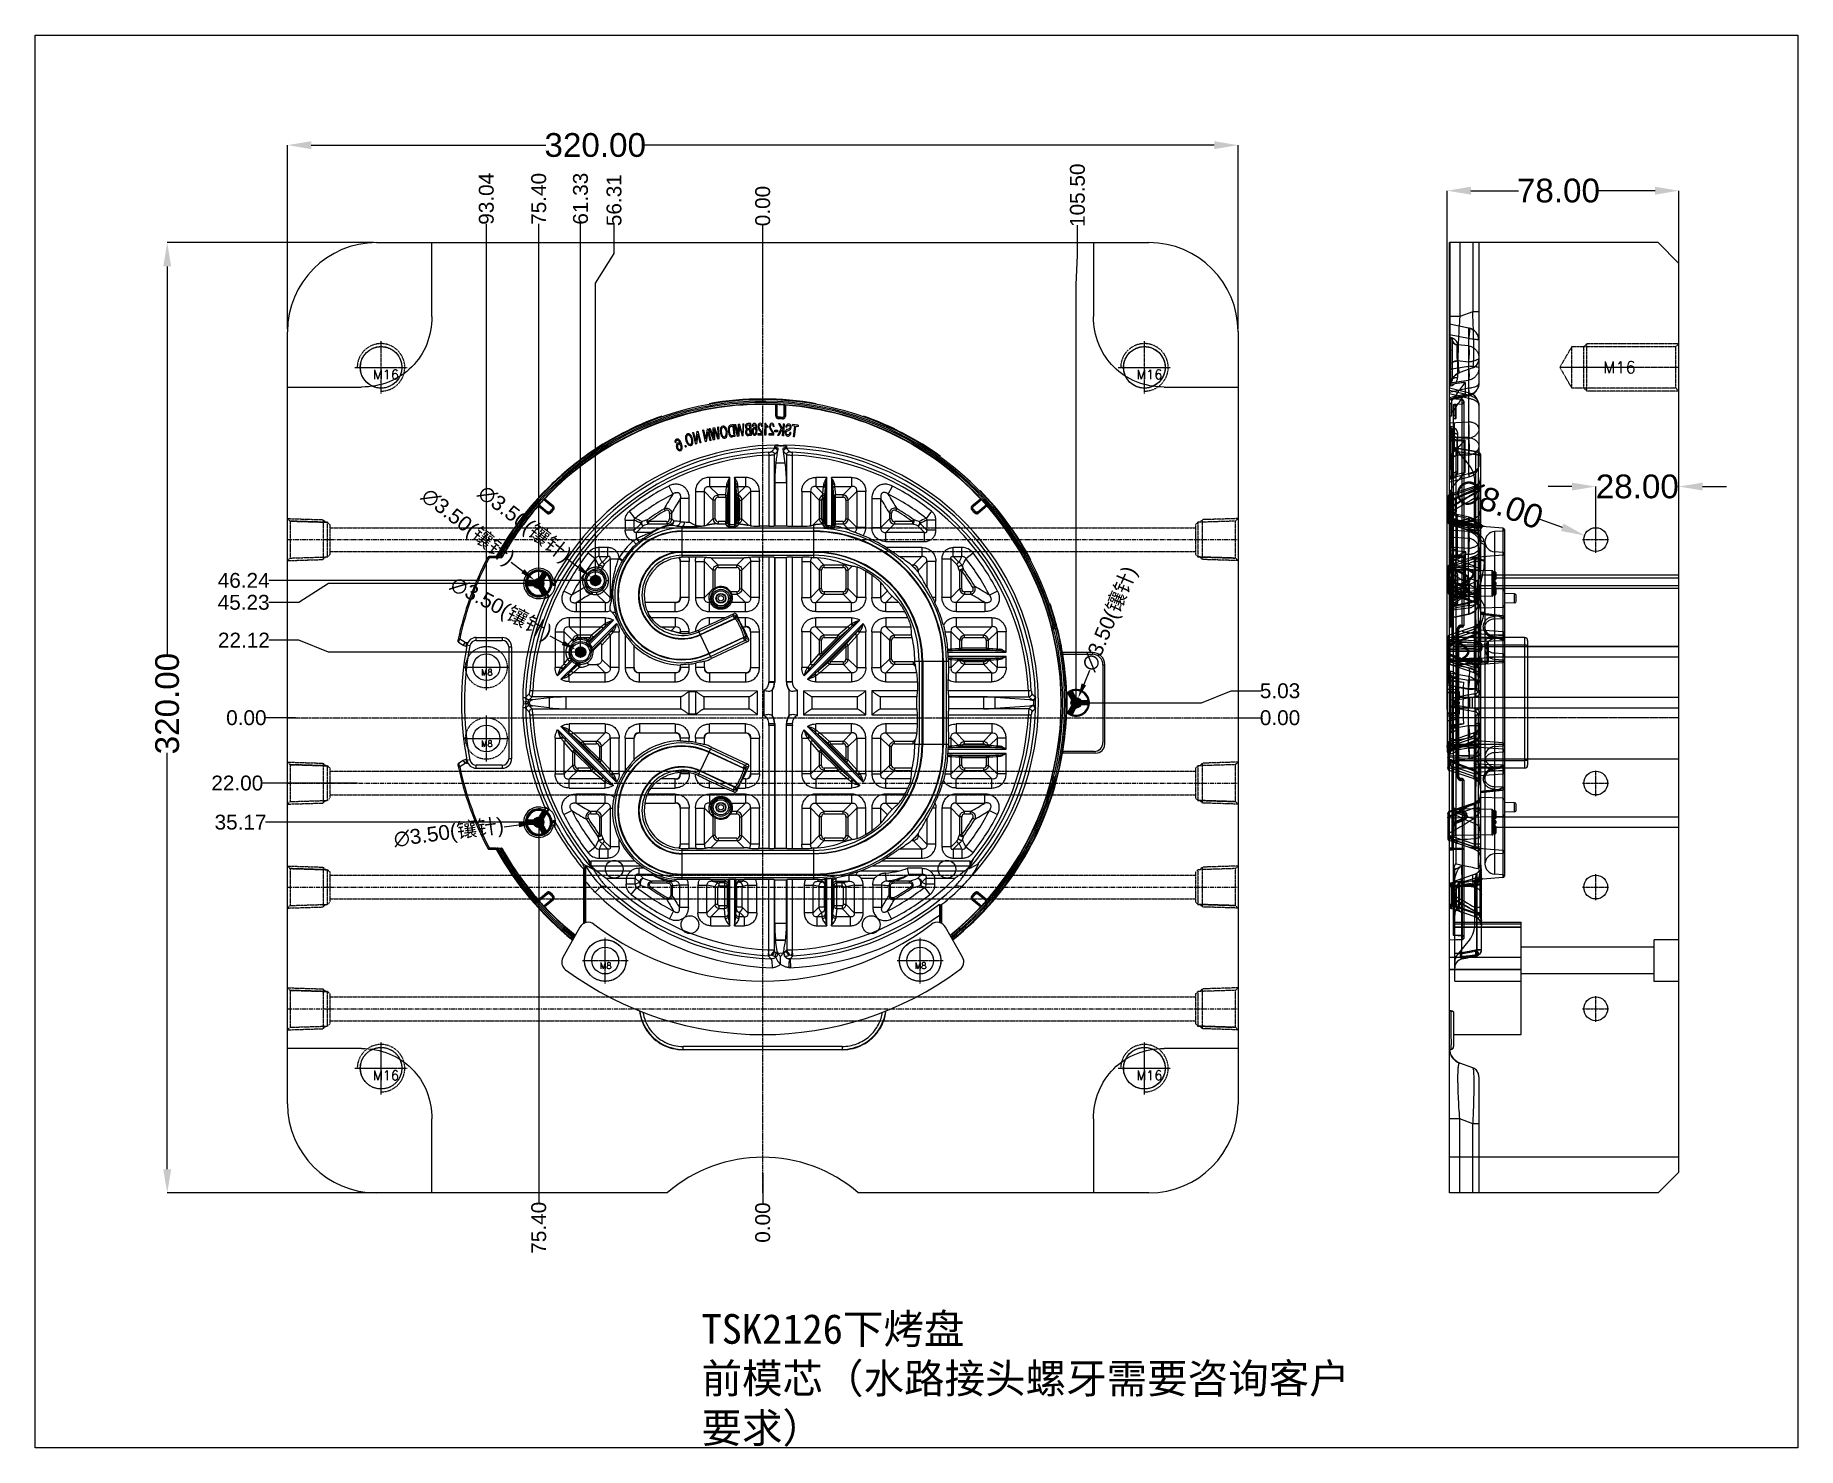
# Model space of a CAD drawing. Header units: millimetres. Extents: x 2588 to 3182, y 1243 to 1719.
import ezdxf
from ezdxf.enums import TextEntityAlignment as Align

# ---------------------------------------------------------------- set-up
doc = ezdxf.new("R2010")
doc.units = ezdxf.units.MM
doc.linetypes.add('CENTER', pattern=[0.6, 0.375, -0.075, 0.075, -0.075])
doc.linetypes.add('HIDDEN', pattern=[0.2, 0.1, -0.1])
doc.layers.add('21', color=7, linetype='Continuous')
for name, color, linetype, lineweight in [('center', 1, 'CENTER', 9), ('cool', 153, 'HIDDEN', 9), ('insert', 85, 'Continuous', 20), ('screw', 33, 'Continuous', 13)]:
    doc.layers.add(name, color=color, linetype=linetype, lineweight=lineweight)
doc.styles.get("Standard").update_dxf_attribs({"font": 'arial.ttf'})
doc.styles.add('TXT', font='txt.shx', dxfattribs={"bigfont": 'gbcbig.shx'})
doc.dimstyles.get("Standard").update_dxf_attribs({"dimtxt": 0.18, "dimasz": 0.18, "dimexe": 0.18, "dimexo": 0.0625, "dimgap": 0.09, "dimtad": 0, "dimtih": 1, "dimtoh": 1, "dimzin": 0, "dimdsep": 46, "dimtxsty": 'Standard', "dimcen": 0.09, "dimadec": 0, "dimazin": 0, "dimtfac": 1, "dimtofl": 0, "dimtmove": 0, "dimatfit": 3, "dimfxl": 0, "dimtolj": 1, "dimtzin": 0, "dimarcsym": 0})

msp = doc.modelspace()

# ---------------------------------------------------------------- texts
at = {"insert": (2812.753, 1288.417), "char_height": 10, "width": 231.00041, "attachment_point": 1}
msp.add_mtext('{\\fSimSun|b0|i0|c134|p2;TSK2126下烤盘\\P前模芯（水路接头螺牙需要咨询客户要求）}', dxfattribs=at)
at = {"layer": 'screw', "color": 222, "linetype": 'HIDDEN', "ltscale": 0.995164, "style": 'TXT'}
msp.add_text('M16', height=4, dxfattribs=at).set_placement((3121.774, 1607.21), align=Align.MIDDLE)

# ---------------------------------------------------------------- blocks, each defined once
blk = doc.blocks.new('*D48')
at = {"color": 4, "lineweight": -2, "transparency": 16777216}
for p, q in [((3063.8, 1492.05), (3063.8, 1666.7)), ((3071.8, 1666.7), (3087.79, 1666.7)), ((3133.8, 1666.7), (3114.7, 1666.7)), ((3141.8, 1501.77), (3141.8, 1666.7))]:
    blk.add_line(p, q, dxfattribs=at)
at = {"color": 4, "transparency": 16777216}
for points in [[(3071.8, 1668.03), (3071.8, 1665.36), (3063.8, 1666.7)], [(3133.8, 1668.03), (3133.8, 1665.36), (3141.8, 1666.7)]]:
    blk.add_solid(points, dxfattribs=at)
at = {"layer": 'Defpoints', "color": 0, "transparency": 16777216}
for p in [(3063.8, 1666.7), (3141.8, 1501.77), (3063.8, 1492.05)]:
    blk.add_point(p, dxfattribs=at)
at = {"color": 6, "transparency": 16777216, "insert": (3101.24, 1666.7), "char_height": 8, "attachment_point": 5}
blk.add_mtext('\\A1;78.00', dxfattribs=at)
blk = doc.blocks.new('screw_m8_i')
at = {"layer": 'screw', "color": 1, "linetype": 'CENTER', "ltscale": 0.435384}
for p, q in [((0, -7.7), (0, 7.7)), ((-7.7, 0), (7.7, 0))]:
    blk.add_line(p, q, dxfattribs=at)
at = {"layer": 'screw', "color": 8, "linetype": 'HIDDEN', "ltscale": 0.435384}
blk.add_circle((0, 0), 7, dxfattribs=at)
at = {"layer": 'screw'}
blk.add_circle((0, 0), 4.5, dxfattribs=at)
at = {"layer": 'screw', "color": 6, "style": 'TXT'}
blk.add_text('M8', height=2.1, dxfattribs=at).set_placement((-1.82, -2.8))
blk = doc.blocks.new('insert_cir_3.5')
at = {"layer": 'insert'}
h = blk.add_hatch(dxfattribs=at)
h.set_pattern_fill('_ANSI31', color=123, scale=0.0875, angle=90, style=0)
h.set_pattern_definition([(135, (-3527.1127, 221.18007), (-0.196443103, -0.196443103), [])])
h.paths.add_polyline_path([(-1.75, 0, 1), (1.75, 0, 1)])
at = {"layer": 'insert', "color": 1, "linetype": 'CENTER', "ltscale": 0.108846}
for p, q in [((-1.925, 0), (1.925, 0)), ((0, -1.925), (0, 1.925))]:
    blk.add_line(p, q, dxfattribs=at)
at = {"layer": 'insert'}
blk.add_circle((0, 0), 1.75, dxfattribs=at)
blk = doc.blocks.new('*D32')
at = {"color": 4, "lineweight": -2, "transparency": 16777216}
blk.add_line((2767.78, 1542.63), (2771.73, 1539.57), dxfattribs=at)
at = {"color": 4, "transparency": 16777216}
blk.add_solid([(2772.24, 1540.23), (2771.22, 1538.91), (2775.69, 1536.52)], dxfattribs=at)
at = {"layer": 'Defpoints', "color": 0, "transparency": 16777216}
for p in [(2775.69, 1536.52), (2778.46, 1534.38)]:
    blk.add_point(p, dxfattribs=at)
at = {"color": 6, "transparency": 16777216, "insert": (2752.95, 1554.07), "char_height": 5, "attachment_point": 5, "rotation": 322.33626}
blk.add_mtext('\\A1;∅3.50(镶针)', dxfattribs=at)
blk = doc.blocks.new('*D33')
at = {"color": 4, "lineweight": -2, "transparency": 16777216}
blk.add_line((2748.68, 1541.62), (2752.64, 1538.57), dxfattribs=at)
at = {"color": 4, "transparency": 16777216}
blk.add_solid([(2753.15, 1539.22), (2752.13, 1537.91), (2756.6, 1535.51)], dxfattribs=at)
at = {"layer": 'Defpoints', "color": 0, "transparency": 16777216}
for p in [(2756.6, 1535.51), (2759.37, 1533.37)]:
    blk.add_point(p, dxfattribs=at)
at = {"color": 6, "transparency": 16777216, "insert": (2733.86, 1553.06), "char_height": 5, "attachment_point": 5, "rotation": 322.33626}
blk.add_mtext('\\A1;∅3.50(镶针)', dxfattribs=at)
blk = doc.blocks.new('*D34')
at = {"color": 4, "lineweight": -2, "transparency": 16777216}
blk.add_line((2761.66, 1516.81), (2766.08, 1514.47), dxfattribs=at)
at = {"color": 4, "transparency": 16777216}
blk.add_solid([(2766.47, 1515.21), (2765.69, 1513.74), (2770.5, 1512.14)], dxfattribs=at)
at = {"layer": 'Defpoints', "color": 0, "transparency": 16777216}
for p in [(2770.5, 1512.14), (2773.6, 1510.51)]:
    blk.add_point(p, dxfattribs=at)
at = {"color": 6, "transparency": 16777216, "insert": (2745.1, 1525.54), "char_height": 5, "attachment_point": 5, "rotation": 332.19906}
blk.add_mtext('\\A1;∅3.50(镶针)', dxfattribs=at)
blk = doc.blocks.new('*D35')
at = {"color": 4, "lineweight": -2, "transparency": 16777216}
blk.add_line((2746.33, 1452.5), (2751.29, 1453.16), dxfattribs=at)
at = {"color": 4, "transparency": 16777216}
blk.add_solid([(2751.18, 1453.98), (2751.4, 1452.33), (2756.25, 1453.81)], dxfattribs=at)
at = {"layer": 'Defpoints', "color": 0, "transparency": 16777216}
for p in [(2756.25, 1453.81), (2759.72, 1454.27)]:
    blk.add_point(p, dxfattribs=at)
at = {"color": 6, "transparency": 16777216, "insert": (2727.77, 1450.04), "char_height": 5, "attachment_point": 5, "rotation": 7.54057}
blk.add_mtext('\\A1;∅3.50(镶针)', dxfattribs=at)
blk = doc.blocks.new('*D36')
at = {"color": 4, "lineweight": -2, "transparency": 16777216}
blk.add_line((2943.41, 1505.08), (2941.48, 1500.47), dxfattribs=at)
at = {"color": 4, "transparency": 16777216}
blk.add_solid([(2940.71, 1500.79), (2942.25, 1500.15), (2939.56, 1495.86)], dxfattribs=at)
at = {"layer": 'Defpoints', "color": 0, "transparency": 16777216}
for p in [(2939.56, 1495.86), (2938.21, 1492.63)]:
    blk.add_point(p, dxfattribs=at)
at = {"color": 6, "transparency": 16777216, "insert": (2950.62, 1522.36), "char_height": 5, "attachment_point": 5, "rotation": 67.34975}
blk.add_mtext('\\A1;∅3.50(镶针)', dxfattribs=at)
blk = doc.blocks.new('*D49')
at = {"color": 4, "lineweight": -2, "transparency": 16777216}
for p, q in [((3105.8, 1567.07), (3097.8, 1567.07)), ((3113.8, 1549.21), (3113.8, 1567.07)), ((3141.8, 1561.43), (3141.8, 1567.07)), ((3149.8, 1567.07), (3157.8, 1567.07))]:
    blk.add_line(p, q, dxfattribs=at)
at = {"color": 4, "transparency": 16777216}
for points in [[(3105.8, 1568.41), (3105.8, 1565.74), (3113.8, 1567.07)], [(3149.8, 1568.41), (3149.8, 1565.74), (3141.8, 1567.07)]]:
    blk.add_solid(points, dxfattribs=at)
at = {"layer": 'Defpoints', "color": 0, "transparency": 16777216}
for p in [(3141.8, 1567.07), (3141.8, 1561.43), (3113.8, 1549.21)]:
    blk.add_point(p, dxfattribs=at)
at = {"color": 6, "transparency": 16777216, "insert": (3127.8, 1567.07), "char_height": 8, "attachment_point": 5}
blk.add_mtext('\\A1;28.00', dxfattribs=at)
blk = doc.blocks.new('*D50')
at = {"color": 4, "lineweight": -2, "transparency": 16777216}
blk.add_line((3095.03, 1556.13), (3102.54, 1553.36), dxfattribs=at)
at = {"color": 4, "transparency": 16777216}
blk.add_solid([(3103, 1554.62), (3102.08, 1552.11), (3110.04, 1550.6)], dxfattribs=at)
at = {"layer": 'Defpoints', "color": 0, "transparency": 16777216}
for p in [(3110.04, 1550.6), (3117.55, 1547.83)]:
    blk.add_point(p, dxfattribs=at)
at = {"color": 6, "transparency": 16777216, "insert": (3081.21, 1561.23), "char_height": 8, "attachment_point": 5, "rotation": 339.75261}
blk.add_mtext('\\A1;∅8.00', dxfattribs=at)
blk = doc.blocks.new('*D37')
at = {"color": 4, "lineweight": -2, "transparency": 16777216}
for p, q in [((2673.38, 1620.21), (2673.38, 1682.04)), ((2681.38, 1682.04), (2760.4, 1682.04)), ((2985.38, 1682.04), (2793.58, 1682.04)), ((2993.38, 1620.21), (2993.38, 1682.04))]:
    blk.add_line(p, q, dxfattribs=at)
at = {"color": 4, "transparency": 16777216}
for points in [[(2681.38, 1683.37), (2681.38, 1680.7), (2673.38, 1682.04)], [(2985.38, 1683.37), (2985.38, 1680.7), (2993.38, 1682.04)]]:
    blk.add_solid(points, dxfattribs=at)
at = {"layer": 'Defpoints', "color": 0, "transparency": 16777216}
for p in [(2673.38, 1682.04), (2673.38, 1620.21), (2993.38, 1620.21)]:
    blk.add_point(p, dxfattribs=at)
at = {"color": 6, "transparency": 16777216, "insert": (2776.99, 1682.04), "char_height": 8, "attachment_point": 5}
blk.add_mtext('\\A1;320.00', dxfattribs=at)
blk = doc.blocks.new('*D38')
at = {"color": 4, "lineweight": -2, "transparency": 16777216}
for p, q in [((2702.38, 1649.21), (2632.91, 1649.21)), ((2632.91, 1641.21), (2632.91, 1510.58)), ((2632.91, 1337.21), (2632.91, 1477.4)), ((2707.8, 1329.21), (2632.91, 1329.21))]:
    blk.add_line(p, q, dxfattribs=at)
at = {"color": 4, "transparency": 16777216}
for points in [[(2631.57, 1641.21), (2634.24, 1641.21), (2632.91, 1649.21)], [(2631.57, 1337.21), (2634.24, 1337.21), (2632.91, 1329.21)]]:
    blk.add_solid(points, dxfattribs=at)
at = {"layer": 'Defpoints', "color": 0, "transparency": 16777216}
for p in [(2702.38, 1649.21), (2632.91, 1329.21), (2707.8, 1329.21)]:
    blk.add_point(p, dxfattribs=at)
at = {"color": 6, "transparency": 16777216, "insert": (2632.91, 1493.99), "char_height": 8, "attachment_point": 5, "rotation": 90}
blk.add_mtext('\\A1;320.00', dxfattribs=at)
blk = doc.blocks.new('cool_jt_f12')
at = {"layer": 'cool', "ltscale": 0.3}
for p, q in [((0, 7.0785), (0.856, 6.2225)), ((0, 7.0785), (12, 6.7035)), ((0.856, 6.2225), (0.856, -6.2225)), ((13.5, 5.827375), (0.856, 6.2225)), ((0.856, 6.2225), (13.5, 5.827375)), ((12, 6.7035), (12.856, 5.8475)), ((12, 6.7035), (12, -6.7035)), ((14.327375, 5), (13.5, 5.827375)), ((13.5, -5.827375), (13.5, 5.827375)), ((14.327375, -5), (14.327375, 5)), ((0.856, -6.2225), (13.5, -5.827375)), ((12, -6.7035), (12.856, -5.8475)), ((13.5, -5.827375), (14.327375, -5)), ((0.856, -6.2225), (0, -7.0785)), ((0, -7.0785), (12, -6.7035))]:
    blk.add_line(p, q, dxfattribs=at)
blk = doc.blocks.new('screw_m16_g')
at = {"layer": 'screw', "color": 1, "linetype": 'CENTER', "ltscale": 0.497582}
for p, q in [((0, -8.8), (0, 8.8)), ((-8.8, 0), (8.8, 0))]:
    blk.add_line(p, q, dxfattribs=at)
at = {"layer": 'screw', "linetype": 'HIDDEN', "ltscale": 0.497582}
blk.add_circle((0, 0), 7, dxfattribs=at)
at = {"layer": 'screw', "color": 92, "linetype": 'HIDDEN', "ltscale": 0.497582}
blk.add_arc((0, 0), 8, 270, 180, dxfattribs=at)
at = {"layer": 'screw', "color": 6, "style": 'TXT'}
blk.add_text('M16', height=3.2, dxfattribs=at).set_placement((-2.72, -4))
blk = doc.blocks.new('*D39')
at = {"color": 4, "lineweight": -2, "transparency": 16777216}
blk.add_line((2833.38, 1335.88), (2833.38, 1325.71), dxfattribs=at)
at = {"layer": 'Defpoints', "color": 0, "transparency": 16777216}
for p in [(2833.38, 1489.21), (2833.38, 1335.88), (2833.38, 1325.71)]:
    blk.add_point(p, dxfattribs=at)
at = {"color": 6, "transparency": 16777216, "insert": (2833.38, 1319.23), "char_height": 5, "attachment_point": 5, "rotation": 90}
blk.add_mtext('\\A1;0.00', dxfattribs=at)
blk = doc.blocks.new('*D40')
at = {"color": 4, "lineweight": -2, "transparency": 16777216}
blk.add_line((2833.38, 1625.26), (2833.38, 1655.04), dxfattribs=at)
at = {"layer": 'Defpoints', "color": 0, "transparency": 16777216}
for p in [(2833.38, 1655.04), (2833.38, 1625.26), (2833.38, 1489.21)]:
    blk.add_point(p, dxfattribs=at)
at = {"color": 6, "transparency": 16777216, "insert": (2833.38, 1661.53), "char_height": 5, "attachment_point": 5, "rotation": 90}
blk.add_mtext('\\A1;0.00', dxfattribs=at)
blk = doc.blocks.new('*D41')
at = {"color": 4, "lineweight": -2, "transparency": 16777216}
for p, q in [((2939.33, 1645.04), (2939.33, 1655.04)), ((2938.88, 1635.04), (2939.33, 1645.04)), ((2938.88, 1496.17), (2938.88, 1635.04))]:
    blk.add_line(p, q, dxfattribs=at)
at = {"layer": 'Defpoints', "color": 0, "transparency": 16777216}
for p in [(2939.33, 1655.04), (2938.88, 1496.17), (2833.38, 1489.21)]:
    blk.add_point(p, dxfattribs=at)
at = {"color": 6, "transparency": 16777216, "insert": (2939.33, 1665.17), "char_height": 5, "attachment_point": 5, "rotation": 90}
blk.add_mtext('\\A1;105.50', dxfattribs=at)
blk = doc.blocks.new('*D42')
at = {"color": 4, "lineweight": -2, "transparency": 16777216}
blk.add_line((2696.94, 1467.21), (2664.96, 1467.21), dxfattribs=at)
at = {"layer": 'Defpoints', "color": 0, "transparency": 16777216}
for p in [(2833.38, 1489.21), (2664.96, 1467.21), (2696.94, 1467.21)]:
    blk.add_point(p, dxfattribs=at)
at = {"color": 6, "transparency": 16777216, "insert": (2656.49, 1467.21), "char_height": 5, "attachment_point": 5}
blk.add_mtext('\\A1;22.00', dxfattribs=at)
blk = doc.blocks.new('*D43')
at = {"color": 4, "lineweight": -2, "transparency": 16777216}
blk.add_line((2676.07, 1489.21), (2666.03, 1489.21), dxfattribs=at)
at = {"layer": 'Defpoints', "color": 0, "transparency": 16777216}
for p in [(2666.03, 1489.21), (2676.07, 1489.21), (2833.38, 1489.21)]:
    blk.add_point(p, dxfattribs=at)
at = {"color": 6, "transparency": 16777216, "insert": (2659.54, 1489.21), "char_height": 5, "attachment_point": 5}
blk.add_mtext('\\A1;0.00', dxfattribs=at)
blk = doc.blocks.new('*D51')
at = {"color": 4, "lineweight": -2, "transparency": 16777216}
blk.add_line((2756.06, 1454.04), (2666.03, 1454.04), dxfattribs=at)
at = {"layer": 'Defpoints', "color": 0, "transparency": 16777216}
for p in [(2833.38, 1489.21), (2666.03, 1454.04), (2756.06, 1454.04)]:
    blk.add_point(p, dxfattribs=at)
at = {"color": 6, "transparency": 16777216, "insert": (2657.59, 1454.04), "char_height": 5, "attachment_point": 5}
blk.add_mtext('\\A1;35.17', dxfattribs=at)
blk = doc.blocks.new('*D44')
at = {"color": 4, "lineweight": -2, "transparency": 16777216}
blk.add_line((2757.98, 1452.12), (2757.98, 1325.88), dxfattribs=at)
at = {"layer": 'Defpoints', "color": 0, "transparency": 16777216}
for p in [(2833.38, 1489.21), (2757.98, 1452.12), (2757.98, 1325.88)]:
    blk.add_point(p, dxfattribs=at)
at = {"color": 6, "transparency": 16777216, "insert": (2757.98, 1317.48), "char_height": 5, "attachment_point": 5, "rotation": 90}
blk.add_mtext('\\A1;75.40', dxfattribs=at)
blk = doc.blocks.new('*D45')
at = {"color": 4, "lineweight": -2, "transparency": 16777216}
blk.add_line((2740.34, 1508.31), (2740.34, 1655.55), dxfattribs=at)
at = {"layer": 'Defpoints', "color": 0, "transparency": 16777216}
for p in [(2740.34, 1655.55), (2740.34, 1508.31), (2833.38, 1489.21)]:
    blk.add_point(p, dxfattribs=at)
at = {"color": 6, "transparency": 16777216, "insert": (2740.34, 1663.97), "char_height": 5, "attachment_point": 5, "rotation": 90}
blk.add_mtext('\\A1;93.04', dxfattribs=at)
blk = doc.blocks.new('*D52')
at = {"color": 4, "lineweight": -2, "transparency": 16777216}
blk.add_line((2757.98, 1536.37), (2757.98, 1655.55), dxfattribs=at)
at = {"layer": 'Defpoints', "color": 0, "transparency": 16777216}
for p in [(2757.98, 1655.55), (2757.98, 1536.37), (2833.38, 1489.21)]:
    blk.add_point(p, dxfattribs=at)
at = {"color": 6, "transparency": 16777216, "insert": (2757.98, 1663.95), "char_height": 5, "attachment_point": 5, "rotation": 90}
blk.add_mtext('\\A1;75.40', dxfattribs=at)
blk = doc.blocks.new('*D53')
at = {"color": 4, "lineweight": -2, "transparency": 16777216}
for p, q in [((2783.33, 1645.55), (2783.33, 1655.55)), ((2777.08, 1635.55), (2783.33, 1645.55)), ((2777.08, 1537.37), (2777.08, 1635.55))]:
    blk.add_line(p, q, dxfattribs=at)
at = {"layer": 'Defpoints', "color": 0, "transparency": 16777216}
for p in [(2783.33, 1655.55), (2777.08, 1537.37), (2833.38, 1489.21)]:
    blk.add_point(p, dxfattribs=at)
at = {"color": 6, "transparency": 16777216, "insert": (2783.33, 1663.5), "char_height": 5, "attachment_point": 5, "rotation": 90}
blk.add_mtext('\\A1;56.31', dxfattribs=at)
blk = doc.blocks.new('*D54')
at = {"color": 4, "lineweight": -2, "transparency": 16777216}
blk.add_line((2772.05, 1513.25), (2772.05, 1655.55), dxfattribs=at)
at = {"layer": 'Defpoints', "color": 0, "transparency": 16777216}
for p in [(2772.05, 1655.55), (2772.05, 1513.25), (2833.38, 1489.21)]:
    blk.add_point(p, dxfattribs=at)
at = {"color": 6, "transparency": 16777216, "insert": (2772.05, 1664), "char_height": 5, "attachment_point": 5, "rotation": 90}
blk.add_mtext('\\A1;61.33', dxfattribs=at)
blk = doc.blocks.new('*D46')
at = {"color": 4, "lineweight": -2, "transparency": 16777216}
for p, q in [((2677.16, 1515.37), (2667.16, 1515.37)), ((2687.16, 1511.33), (2677.16, 1515.37)), ((2770.13, 1511.33), (2687.16, 1511.33))]:
    blk.add_line(p, q, dxfattribs=at)
at = {"layer": 'Defpoints', "color": 0, "transparency": 16777216}
for p in [(2667.16, 1515.37), (2770.13, 1511.33), (2833.38, 1489.21)]:
    blk.add_point(p, dxfattribs=at)
at = {"color": 6, "transparency": 16777216, "insert": (2658.71, 1515.37), "char_height": 5, "attachment_point": 5}
blk.add_mtext('\\A1;22.12', dxfattribs=at)
blk = doc.blocks.new('*D55')
at = {"color": 4, "lineweight": -2, "transparency": 16777216}
blk.add_line((2775.15, 1535.45), (2667.16, 1535.45), dxfattribs=at)
at = {"layer": 'Defpoints', "color": 0, "transparency": 16777216}
for p in [(2667.16, 1535.45), (2775.15, 1535.45), (2833.38, 1489.21)]:
    blk.add_point(p, dxfattribs=at)
at = {"color": 6, "transparency": 16777216, "insert": (2658.64, 1535.45), "char_height": 5, "attachment_point": 5}
blk.add_mtext('\\A1;46.24', dxfattribs=at)
blk = doc.blocks.new('*D56')
at = {"color": 4, "lineweight": -2, "transparency": 16777216}
for p, q in [((2687.16, 1534.44), (2677.16, 1528.07)), ((2756.17, 1534.44), (2687.16, 1534.44)), ((2677.16, 1528.07), (2667.16, 1528.07))]:
    blk.add_line(p, q, dxfattribs=at)
at = {"layer": 'Defpoints', "color": 0, "transparency": 16777216}
for p in [(2756.17, 1534.44), (2667.16, 1528.07), (2833.38, 1489.21)]:
    blk.add_point(p, dxfattribs=at)
at = {"color": 6, "transparency": 16777216, "insert": (2658.63, 1528.07), "char_height": 5, "attachment_point": 5}
blk.add_mtext('\\A1;45.23', dxfattribs=at)
blk = doc.blocks.new('*D47')
at = {"color": 4, "lineweight": -2, "transparency": 16777216}
for p, q in [((2981.04, 1494.24), (2991.04, 1498.28)), ((2991.04, 1498.28), (3001.04, 1498.28)), ((2940.69, 1494.24), (2981.04, 1494.24))]:
    blk.add_line(p, q, dxfattribs=at)
at = {"layer": 'Defpoints', "color": 0, "transparency": 16777216}
for p in [(3001.04, 1498.28), (2940.69, 1494.24), (2833.38, 1489.21)]:
    blk.add_point(p, dxfattribs=at)
at = {"color": 6, "transparency": 16777216, "insert": (3007.53, 1498.28), "char_height": 5, "attachment_point": 5}
blk.add_mtext('\\A1;5.03', dxfattribs=at)
blk = doc.blocks.new('*D57')
at = {"color": 4, "lineweight": -2, "transparency": 16777216}
blk.add_line((2993.38, 1489.21), (3001.04, 1489.21), dxfattribs=at)
at = {"layer": 'Defpoints', "color": 0, "transparency": 16777216}
for p in [(2833.38, 1489.21), (2993.38, 1489.21), (3001.04, 1489.21)]:
    blk.add_point(p, dxfattribs=at)
at = {"color": 6, "transparency": 16777216, "insert": (3007.52, 1489.21), "char_height": 5, "attachment_point": 5}
blk.add_mtext('\\A1;0.00', dxfattribs=at)

# ---------------------------------------------------------------- dimensions: what is measured, and where the dimension line sits
for base, p1, p2, picture, middle in [((2673.383, 1682.036), (2993.383, 1620.21), (2673.383, 1620.21), '*D37', (2776.99, 1682.036)), ((3063.796, 1666.695), (3141.795, 1501.767), (3063.796, 1492.05), '*D48', (3101.245, 1666.695)), ((3141.795, 1567.073), (3113.795, 1549.211), (3141.795, 1561.43), '*D49', (3127.795, 1567.073))]:
    dim = msp.add_linear_dim(base=base, p1=p1, p2=p2, dimstyle='Standard', override={"dimtxt": 8, "dimasz": 8, "dimexe": 0, "dimexo": 0, "dimgap": 0, "dimtih": 0, "dimtoh": 0, "dimzin": 0, "dimcen": 0, "dimclrd": 4, "dimclre": 4, "dimclrt": 6, "dimadec": 2, "dimtp": 0, "dimtm": 0, "dimtzin": 0})
    dim.commit()
    dim.dimension.update_dxf_attribs({"geometry": picture, "text_midpoint": middle, "dimtype": 160})
for feature_location, offset, dtype, origin, picture, middle in [((2938.883, 1496.166), (0.452, 158.874), 1, (2833.383, 1489.21), '*D41', (2939.335, 1665.175)), ((2740.344, 1508.309), (0, 147.239), 1, (2833.383, 1489.21), '*D45', (2740.344, 1663.974)), ((2757.983, 1536.366), (0, 119.182), 1, (2833.383, 1489.21), '*D52', (2757.983, 1663.955)), ((2772.053, 1513.251), (0, 142.297), 1, (2833.383, 1489.21), '*D54', (2772.053, 1663.997)), ((2777.0776, 1537.3709), (6.2535, 118.1768), 1, (2833.3835, 1489.2105), '*D53', (2783.331, 1663.5012)), ((2833.383493523, 1625.255986808), (0, 29.784139534), 1, (2833.383493523, 1489.210480591), '*D40', (2833.383493523, 1661.525460585)), ((2775.153, 1535.446), (-107.989, 0), 0, (2833.383, 1489.21), '*D55', (2658.637, 1535.446)), ((2756.166, 1534.441), (-89.002, -6.37), 0, (2833.383, 1489.21), '*D56', (2658.627, 1528.071)), ((2770.128, 1511.326), (-102.964, 4.045), 0, (2833.383, 1489.21), '*D46', (2658.711, 1515.37)), ((2940.689, 1494.241), (60.348, 4.038), 0, (2833.383, 1489.21), '*D47', (3007.531, 1498.279)), ((2676.066136987, 1489.210480602), (-10.037803603, 0), 0, (2833.383493523, 1489.210480602), '*D43', (2659.542999141, 1489.210480602)), ((2993.383493533, 1489.210480602), (7.653216964, 0), 0, (2833.383493523, 1489.210480602), '*D57', (3007.522044739, 1489.210480602)), ((2696.937, 1467.21), (-31.974, 0), 0, (2833.383, 1489.21), '*D42', (2656.493, 1467.21)), ((2756.058, 1454.041), (-90.029, 0), 0, (2833.383, 1489.21), '*D51', (2657.594, 1454.041)), ((2757.983, 1452.116), (0, -126.234), 1, (2833.383, 1489.21), '*D44', (2757.983, 1317.475)), ((2833.383493523, 1335.87935097), (0, -10.165092812), 1, (2833.383493523, 1489.210480591), '*D39', (2833.383493523, 1319.228923915))]:
    dim = msp.add_ordinate_dim(feature_location=feature_location, offset=offset, dtype=dtype, origin=origin, dimstyle='Standard', override={"dimtxt": 5, "dimasz": 5, "dimexe": 0, "dimexo": 0, "dimgap": 0, "dimtih": 0, "dimtoh": 0, "dimzin": 0, "dimcen": 0, "dimclrd": 4, "dimclre": 4, "dimclrt": 6, "dimadec": 2, "dimtp": 0, "dimtm": 0, "dimtzin": 0})
    dim.commit()
    dim.dimension.update_dxf_attribs({"geometry": picture, "text_midpoint": middle})
dim = msp.add_linear_dim(base=(2632.905, 1329.21), p1=(2702.383, 1649.21), p2=(2707.805, 1329.21), angle=90, dimstyle='Standard', override={"dimtxt": 8, "dimasz": 8, "dimexe": 0, "dimexo": 0, "dimgap": 0, "dimtih": 0, "dimtoh": 0, "dimzin": 0, "dimcen": 0, "dimclrd": 4, "dimclre": 4, "dimclrt": 6, "dimadec": 2, "dimtp": 0, "dimtm": 0, "dimtzin": 0})
dim.commit()
dim.dimension.update_dxf_attribs({"geometry": '*D38', "text_midpoint": (2632.905, 1493.987), "dimtype": 160})
for p1, p2, picture, middle in [((2759.368, 1533.372), (2756.597, 1535.51), '*D33', (2733.86, 1553.061)), ((2778.463, 1534.377), (2775.692, 1536.515), '*D32', (2752.955, 1554.066)), ((2773.601, 1510.51), (2770.505, 1512.142), '*D34', (2745.097, 1525.539)), ((2938.209, 1492.626), (2939.556, 1495.856), '*D36', (2950.618, 1522.364)), ((2759.717, 1454.271), (2756.248, 1453.811), '*D35', (2727.773, 1450.042))]:
    dim = msp.add_diameter_dim_2p(p1=p1, p2=p2, text='<>(镶针)', dimstyle='Standard', override={"dimtxt": 5, "dimasz": 5, "dimexe": 0, "dimexo": 0, "dimgap": 0, "dimtih": 0, "dimtoh": 0, "dimzin": 0, "dimcen": 0, "dimclrd": 4, "dimclre": 4, "dimclrt": 6, "dimadec": 2, "dimtp": 0, "dimtm": 0, "dimtzin": 0})
    dim.commit()
    dim.dimension.update_dxf_attribs({"geometry": picture, "text_midpoint": middle})
dim = msp.add_diameter_dim_2p(p1=(3117.548, 1547.827), p2=(3110.042, 1550.596), dimstyle='Standard', override={"dimtxt": 8, "dimasz": 8, "dimexe": 0, "dimexo": 0, "dimgap": 0, "dimtih": 0, "dimtoh": 0, "dimzin": 0, "dimcen": 0, "dimclrd": 4, "dimclre": 4, "dimclrt": 6, "dimadec": 2, "dimtp": 0, "dimtm": 0, "dimtzin": 0})
dim.commit()
dim.dimension.update_dxf_attribs({"geometry": '*D50', "text_midpoint": (3081.213, 1561.23)})

# ---------------------------------------------------------------- linework, layer by layer
at = {"color": 6, "linetype": 'Continuous'}
for p, q in [((2703.383, 1649.21), (2963.383, 1649.21)), ((2722.013, 1624.299), (2722.013, 1649.21)), ((2944.754, 1649.21), (2944.754, 1624.299)), ((3064.6, 1329.21), (3064.6, 1649.21)), ((3134.795, 1649.21), (3064.6, 1649.21)), ((3064.72, 1649.21), (3064.72, 1603.773)), ((3068.021, 1649.21), (3068.021, 1624.299)), ((3072.389, 1649.21), (3072.389, 1625.889)), ((3074.495, 1649.21), (3074.495, 1610.065)), ((3141.795, 1642.21), (3134.795, 1649.21)), ((3141.795, 1336.21), (3141.795, 1642.21)), ((3072.389, 1625.889), (3068.021, 1624.299)), ((3074.495, 1625.889), (3072.389, 1625.889)), ((3068.021, 1624.299), (3064.6, 1624.299)), ((3070.979, 1620.42), (3064.6, 1621.709)), ((3071.09, 1620.449), (3064.61, 1621.752)), ((3070.979, 1620.42), (3070.979, 1597.926)), ((2673.383, 1359.21), (2673.383, 1619.21)), ((2993.383, 1619.21), (2993.383, 1359.21)), ((3070.979, 1616.898), (3064.6, 1618.181)), ((3064.954, 1617.28), (3064.6, 1617.342)), ((3064.6, 1617.342), (3064.954, 1617.28)), ((3064.954, 1617.184), (3064.6, 1617.246)), ((3064.72, 1615.773), (3064.6, 1615.773)), ((3065.422, 1616.774), (3065.345, 1616.932)), ((3065.393, 1616.848), (3065.399, 1616.835)), ((3065.45, 1616.593), (3065.422, 1616.774)), ((3065.444, 1616.674), (3065.447, 1616.652)), ((3065.447, 1616.652), (3065.45, 1616.593)), ((3065.45, 1616.593), (3065.45, 1602.952)), ((3070.979, 1614.454), (3067.254, 1614.832)), ((3074.45, 1616.334), (3074.45, 1601.824)), ((3064.72, 1607.973), (3064.6, 1607.973)), ((3064.954, 1613.047), (3064.72, 1613.089)), ((3064.954, 1613.047), (3064.954, 1606.498)), ((3065.45, 1613.047), (3064.954, 1613.047)), ((3067.268, 1609.384), (3067.268, 1603.77)), ((3070.979, 1609), (3067.268, 1609.384)), ((3064.6, 1606.615), (3070.979, 1607.56)), ((3064.72, 1603.773), (3064.6, 1603.773)), ((3064.6, 1601.959), (3070.979, 1602.91)), ((3064.954, 1602.361), (3064.6, 1602.299)), ((3064.954, 1606.498), (3064.72, 1606.456)), ((3065.45, 1606.498), (3064.954, 1606.498)), ((3072.389, 1607.058), (3068.021, 1605.468)), ((3069.794, 1602.148), (3069.794, 1598.224)), ((2673.383, 1600.581), (2698.295, 1600.581)), ((2968.472, 1600.581), (2993.383, 1600.581)), ((3064.59, 1596.257), (3071.151, 1597.722)), ((3064.954, 1601.012), (3064.6, 1600.95)), ((3064.6, 1598.839), (3070.979, 1600.263)), ((3070.979, 1597.839), (3064.6, 1599.455)), ((3070.979, 1596.754), (3064.6, 1598.348)), ((3070.979, 1597.926), (3064.6, 1596.515)), ((3068.893, 1596.347), (3064.6, 1596.572)), ((3071.281, 1598.554), (3064.61, 1600.221)), ((3068.893, 1520.113), (3068.893, 1596.347)), ((3070.979, 1597.839), (3070.979, 1583.599)), ((2837.738, 1590.912), (2837.738, 1594.645)), ((2837.738, 1590.912), (2837.857, 1591.025)), ((2837.857, 1594.675), (2837.857, 1591.025)), ((2838.251, 1591.025), (2837.857, 1591.025)), ((2838.251, 1591.025), (2838.251, 1594.674)), ((2838.786, 1590.041), (2838.808, 1590.435)), ((2839.893, 1590.367), (2839.867, 1589.974)), ((2840.524, 1594.538), (2840.524, 1590.957)), ((2840.918, 1590.957), (2840.524, 1590.957)), ((2840.918, 1590.957), (2840.918, 1594.492)), ((2840.918, 1590.957), (2841.037, 1590.829)), ((2841.037, 1594.447), (2841.037, 1590.829)), ((3064.72, 1595.374), (3064.6, 1595.374)), ((3064.72, 1591.174), (3064.6, 1591.174)), ((3064.72, 1595.374), (3064.72, 1572.741)), ((3065.25, 1595.932), (3065.25, 1590.8)), ((3065.855, 1594.741), (3068.893, 1594.9)), ((3065.855, 1594.741), (3065.855, 1415.981)), ((3065.855, 1590.912), (3066.529, 1591.025)), ((3066.529, 1590.957), (3065.855, 1590.829)), ((3066.529, 1590.957), (3066.529, 1594.675)), ((3066.86, 1591.025), (3066.529, 1591.025)), ((3066.529, 1590.957), (3066.86, 1590.957)), ((3066.86, 1590.367), (3066.86, 1594.674)), ((3069.367, 1595.848), (3069.367, 1520.241)), ((3074.45, 1594.482), (3074.45, 1574.39)), ((2809.696, 1585.23), (2810.019, 1585.314)), ((2809.696, 1585.23), (2810.695, 1581.357)), ((2810.019, 1585.314), (2810.783, 1582.352)), ((2811.222, 1585.624), (2810.783, 1582.352)), ((2811.479, 1584.716), (2811.039, 1581.446)), ((2811.222, 1585.624), (2811.566, 1585.713)), ((2811.479, 1584.716), (2812.242, 1581.756)), ((2811.566, 1585.713), (2812.565, 1581.839)), ((2813.128, 1586.084), (2813.454, 1586.155)), ((2813.128, 1586.084), (2813.979, 1582.176)), ((2813.454, 1586.155), (2814.105, 1583.167)), ((2814.668, 1586.419), (2814.105, 1583.167)), ((2814.889, 1585.502), (2814.326, 1582.251)), ((2814.668, 1586.419), (2815.014, 1586.495)), ((2814.889, 1585.502), (2815.54, 1582.515)), ((2815.014, 1586.495), (2815.866, 1582.587)), ((2815.393, 1586.581), (2815.733, 1586.644)), ((2815.393, 1586.581), (2816.739, 1582.762)), ((2815.733, 1586.644), (2816.828, 1583.347)), ((2816.718, 1586.826), (2817.14, 1586.904)), ((2816.758, 1584.782), (2816.718, 1586.826)), ((2817.029, 1585.92), (2817.105, 1582.83)), ((2817.14, 1586.904), (2818.06, 1584.308)), ((2817.183, 1585.92), (2818.207, 1583.034)), ((2818.148, 1587.091), (2818.487, 1587.153)), ((2818.487, 1587.153), (2818.596, 1583.105)), ((2823.271, 1587.344), (2822.764, 1587.282)), ((2823.126, 1584.244), (2823.642, 1584.307)), ((2823.271, 1587.344), (2823.642, 1584.307)), ((2823.545, 1587.851), (2824.031, 1583.881)), ((2824.916, 1583.975), (2823.927, 1587.918)), ((2823.931, 1587.902), (2824.275, 1587.933)), ((2825.059, 1584.549), (2824.275, 1587.933)), ((2825.123, 1585.984), (2825.273, 1588.043)), ((2825.272, 1588.023), (2825.699, 1588.062)), ((2825.498, 1587.092), (2825.286, 1583.992)), ((2825.651, 1587.078), (2826.404, 1584.109)), ((2826.375, 1585.391), (2825.699, 1588.062)), ((2826.721, 1588.154), (2827.064, 1588.185)), ((2826.796, 1584.127), (2827.064, 1588.185)), ((2828.928, 1587.821), (2828.446, 1587.792)), ((2829.028, 1586.138), (2828.47, 1586.105)), ((2828.479, 1586.576), (2829, 1586.607)), ((2828.511, 1584.731), (2829.109, 1584.767)), ((2829.47, 1584.317), (2828.545, 1584.262)), ((2829, 1586.607), (2828.928, 1587.821)), ((2829.109, 1584.767), (2829.028, 1586.138)), ((2829.233, 1588.31), (2829.47, 1584.317)), ((2830.126, 1587.288), (2829.814, 1587.316)), ((2831.796, 1584.911), (2832.98, 1584.928)), ((2831.804, 1584.401), (2831.796, 1584.911)), ((2833.401, 1584.425), (2831.804, 1584.401)), ((2833.31, 1587.327), (2833.001, 1587.243)), ((2834.14, 1584.422), (2834.164, 1588.422)), ((2834.449, 1584.42), (2834.14, 1584.422)), ((2834.164, 1588.422), (2834.364, 1588.421)), ((2834.469, 1587.536), (2834.449, 1584.42)), ((2835.04, 1587.417), (2835.037, 1586.944)), ((2835.57, 1584.409), (2835.583, 1584.919)), ((2837.165, 1584.366), (2835.57, 1584.409)), ((2835.583, 1584.919), (2836.767, 1584.887)), ((2837.197, 1587.269), (2836.885, 1587.198)), ((2837.433, 1585.569), (2837.454, 1586.039)), ((2838.338, 1585.529), (2837.433, 1585.569)), ((2837.454, 1586.039), (2838.359, 1585.999)), ((2838.359, 1585.999), (2838.338, 1585.529)), ((2839.591, 1586.595), (2838.38, 1584.316)), ((2838.791, 1584.29), (2838.38, 1584.316)), ((2838.786, 1590.041), (2838.668, 1589.929)), ((2838.68, 1588.305), (2839.591, 1586.595)), ((2838.68, 1588.305), (2839.146, 1588.275)), ((2839.788, 1586.225), (2838.797, 1584.303)), ((2839.138, 1588.29), (2840.175, 1586.277)), ((2839.788, 1586.225), (2840.131, 1585.58)), ((2839.984, 1589.847), (2839.867, 1589.974)), ((2840.044, 1584.2), (2840.131, 1585.58)), ((2840.377, 1584.189), (2840.044, 1584.211)), ((2840.297, 1588.203), (2840.175, 1586.277)), ((2840.297, 1588.203), (2840.63, 1588.181)), ((2840.631, 1588.192), (2840.378, 1584.2)), ((2841.466, 1587.014), (2841.134, 1587.043)), ((2842.542, 1585.382), (2842.874, 1585.352)), ((2843.387, 1587.468), (2843.44, 1587.935)), ((2844.169, 1587.379), (2843.387, 1587.468)), ((2845.335, 1587.72), (2843.44, 1587.935)), ((2843.768, 1583.853), (2844.169, 1587.379)), ((2844.102, 1583.834), (2844.5, 1587.342)), ((2845.282, 1587.253), (2844.5, 1587.342)), ((2845.335, 1587.72), (2845.282, 1587.253)), ((3064.6, 1588.585), (3070.979, 1588.87)), ((3064.954, 1587.437), (3064.6, 1587.499)), ((3064.6, 1587.499), (3064.954, 1587.437)), ((3064.954, 1586.84), (3064.6, 1586.902)), ((3064.72, 1584.741), (3064.6, 1584.741)), ((3065.45, 1586.249), (3065.45, 1570.568)), ((3066.529, 1590.041), (3065.855, 1589.929)), ((3065.855, 1588.412), (3066.205, 1588.412)), ((3065.855, 1588.387), (3066.205, 1588.387)), ((3065.855, 1588.36), (3066.205, 1588.36)), ((3065.855, 1588.305), (3066.205, 1588.305)), ((3065.855, 1588.275), (3066.205, 1588.275)), ((3065.855, 1588.203), (3066.205, 1588.203)), ((3065.855, 1588.181), (3066.205, 1588.181)), ((3066.205, 1588.154), (3065.855, 1588.154)), ((3065.855, 1588.133), (3066.205, 1588.133)), ((3065.855, 1588.062), (3066.205, 1588.062)), ((3065.855, 1588.023), (3066.205, 1588.023)), ((3065.855, 1587.957), (3066.205, 1587.957)), ((3065.855, 1587.93), (3066.205, 1587.93)), ((3065.855, 1587.902), (3066.205, 1587.902)), ((3065.855, 1587.884), (3066.205, 1587.884)), ((3066.205, 1587.851), (3065.855, 1587.851)), ((3065.855, 1587.821), (3066.205, 1587.821)), ((3065.855, 1587.779), (3066.205, 1587.779)), ((3065.855, 1587.759), (3066.205, 1587.759)), ((3065.855, 1587.737), (3066.205, 1587.737)), ((3065.855, 1587.719), (3066.205, 1587.719)), ((3065.855, 1587.684), (3066.205, 1587.684)), ((3065.855, 1587.666), (3066.205, 1587.666)), ((3065.855, 1587.639), (3066.205, 1587.639)), ((3065.855, 1587.562), (3066.205, 1587.562)), ((3066.205, 1587.536), (3065.855, 1587.536)), ((3065.855, 1587.454), (3066.205, 1587.454)), ((3066.205, 1587.417), (3065.855, 1587.417)), ((3065.855, 1587.379), (3066.205, 1587.379)), ((3065.855, 1587.342), (3066.205, 1587.342)), ((3065.855, 1587.316), (3066.205, 1587.316)), ((3066.205, 1587.288), (3065.855, 1587.288)), ((3066.205, 1587.269), (3065.855, 1587.269)), ((3065.855, 1587.243), (3066.205, 1587.243)), ((3065.855, 1587.198), (3066.205, 1587.198)), ((3065.855, 1587.149), (3066.205, 1587.149)), ((3066.205, 1587.078), (3065.855, 1587.078)), ((3065.855, 1587.043), (3066.205, 1587.043)), ((3066.205, 1587.014), (3065.855, 1587.014)), ((3065.855, 1586.99), (3066.205, 1586.99)), ((3065.855, 1586.944), (3066.205, 1586.944)), ((3065.855, 1586.904), (3066.205, 1586.904)), ((3065.855, 1586.824), (3066.205, 1586.824)), ((3065.855, 1586.792), (3066.205, 1586.792)), ((3065.855, 1586.717), (3066.205, 1586.717)), ((3065.855, 1586.697), (3066.205, 1586.697)), ((3065.855, 1586.644), (3066.205, 1586.644)), ((3065.855, 1586.595), (3066.205, 1586.595)), ((3065.855, 1586.572), (3066.205, 1586.572)), ((3065.855, 1586.481), (3066.205, 1586.481)), ((3065.855, 1586.437), (3066.205, 1586.437)), ((3065.855, 1586.419), (3066.205, 1586.419)), ((3065.855, 1586.391), (3066.205, 1586.391)), ((3065.855, 1586.339), (3066.205, 1586.339)), ((3065.855, 1586.271), (3066.205, 1586.271)), ((3065.855, 1586.225), (3066.205, 1586.225)), ((3065.855, 1586.155), (3066.205, 1586.155)), ((3065.855, 1586.127), (3066.205, 1586.127)), ((3065.855, 1586.105), (3066.205, 1586.105)), ((3065.855, 1586.084), (3066.205, 1586.084)), ((3065.855, 1586.039), (3066.205, 1586.039)), ((3065.855, 1586.014), (3066.205, 1586.014)), ((3066.205, 1585.984), (3065.855, 1585.984)), ((3065.855, 1585.913), (3066.205, 1585.913)), ((3065.855, 1585.879), (3066.205, 1585.879)), ((3065.855, 1585.854), (3066.205, 1585.854)), ((3065.855, 1585.713), (3066.205, 1585.713)), ((3065.855, 1585.624), (3066.205, 1585.624)), ((3065.855, 1585.569), (3066.205, 1585.569)), ((3065.855, 1585.549), (3066.205, 1585.549)), ((3065.855, 1585.529), (3066.205, 1585.529)), ((3065.855, 1585.502), (3066.205, 1585.502)), ((3066.205, 1585.484), (3065.855, 1585.484)), ((3066.205, 1585.382), (3065.855, 1585.382)), ((3065.855, 1585.352), (3066.205, 1585.352)), ((3065.855, 1585.314), (3066.205, 1585.314)), ((3065.855, 1585.274), (3066.205, 1585.274)), ((3065.855, 1585.23), (3066.205, 1585.23)), ((3065.855, 1585.179), (3066.205, 1585.179)), ((3065.855, 1585.143), (3066.205, 1585.143)), ((3065.855, 1585.048), (3066.205, 1585.048)), ((3065.855, 1585.013), (3066.205, 1585.013)), ((3065.855, 1584.928), (3066.205, 1584.928)), ((3065.855, 1584.911), (3066.205, 1584.911)), ((3066.205, 1584.882), (3065.855, 1584.882)), ((3065.855, 1584.851), (3066.205, 1584.851)), ((3066.205, 1584.782), (3065.855, 1584.782)), ((3065.855, 1584.767), (3066.205, 1584.767)), ((3066.205, 1584.731), (3065.855, 1584.731)), ((3065.855, 1584.716), (3066.205, 1584.716)), ((3065.855, 1584.683), (3066.205, 1584.683)), ((3065.855, 1584.614), (3066.205, 1584.614)), ((3065.855, 1584.534), (3066.205, 1584.534)), ((3065.855, 1584.501), (3066.205, 1584.501)), ((3065.855, 1584.483), (3066.205, 1584.483)), ((3065.855, 1584.45), (3066.205, 1584.45)), ((3066.205, 1584.42), (3065.855, 1584.42)), ((3065.855, 1584.399), (3066.205, 1584.399)), ((3066.205, 1584.366), (3065.855, 1584.366)), ((3065.855, 1584.324), (3066.205, 1584.324)), ((3065.855, 1584.307), (3066.205, 1584.307)), ((3065.855, 1584.29), (3066.205, 1584.29)), ((3065.855, 1584.259), (3066.205, 1584.259)), ((3065.855, 1584.233), (3066.205, 1584.233)), ((3065.855, 1584.211), (3066.205, 1584.211)), ((3065.867, 1589.847), (3066.541, 1589.974)), ((3066.205, 1579.135), (3066.205, 1588.412)), ((3066.529, 1590.041), (3066.529, 1589.974)), ((3067.268, 1584.72), (3067.268, 1583.552)), ((2804.224, 1581.91), (2803.86, 1581.833)), ((2807.183, 1580.861), (2807.478, 1580.953)), ((2807.183, 1580.861), (2807.334, 1580.374)), ((2807.629, 1580.466), (2807.334, 1580.374)), ((2807.478, 1580.953), (2807.629, 1580.466)), ((2811.039, 1581.446), (2810.695, 1581.357)), ((2812.565, 1581.839), (2812.242, 1581.756)), ((2814.326, 1582.251), (2813.979, 1582.176)), ((2815.866, 1582.587), (2815.54, 1582.515)), ((2817.105, 1582.83), (2816.739, 1582.762)), ((2818.596, 1583.105), (2818.207, 1583.034)), ((2824.031, 1583.881), (2823.154, 1583.774)), ((2825.287, 1584.008), (2824.916, 1583.975)), ((2826.797, 1584.145), (2826.404, 1584.109)), ((2835.328, 1578.646), (2835.376, 1577.657)), ((2838.398, 1578.92), (2837.355, 1577.846)), ((2837.403, 1580.173), (2837.403, 1580.671)), ((2837.681, 1580.666), (2837.403, 1580.671)), ((2837.681, 1580.666), (2837.674, 1581.04)), ((2837.693, 1580.05), (2837.691, 1580.186)), ((2839.086, 1580.747), (2839.098, 1580.833)), ((2840.96, 1574.917), (2840.375, 1578.873)), ((2841.42, 1577.846), (2840.377, 1578.92)), ((2841.082, 1580.05), (2841.084, 1580.186)), ((2841.094, 1580.666), (2841.101, 1581.04)), ((2841.372, 1580.671), (2841.095, 1580.666)), ((2841.372, 1580.671), (2841.372, 1580.173)), ((2843.399, 1577.657), (2843.447, 1578.646)), ((2844.102, 1583.834), (2843.771, 1583.872)), ((3064.72, 1583.374), (3064.6, 1583.374)), ((3064.6, 1582.943), (3070.979, 1583.25)), ((3064.954, 1582.703), (3064.72, 1582.745)), ((3064.954, 1582.703), (3064.954, 1574.114)), ((3065.45, 1582.703), (3064.954, 1582.703)), ((3065.855, 1584.189), (3066.205, 1584.189)), ((3065.855, 1584.145), (3066.205, 1584.145)), ((3065.855, 1584.109), (3066.205, 1584.109)), ((3065.855, 1584.03), (3066.205, 1584.03)), ((3066.205, 1584.008), (3065.855, 1584.008)), ((3065.855, 1583.975), (3066.205, 1583.975)), ((3065.855, 1583.872), (3066.205, 1583.872)), ((3065.855, 1583.834), (3066.205, 1583.834)), ((3065.855, 1583.791), (3066.205, 1583.791)), ((3065.855, 1583.763), (3066.205, 1583.763)), ((3065.855, 1583.619), (3066.205, 1583.619)), ((3065.855, 1583.536), (3066.205, 1583.536)), ((3065.855, 1583.374), (3066.205, 1583.374)), ((3065.855, 1583.347), (3066.205, 1583.347)), ((3065.855, 1583.167), (3066.205, 1583.167)), ((3065.855, 1583.105), (3066.205, 1583.105)), ((3066.205, 1583.089), (3065.855, 1583.089)), ((3065.855, 1583.034), (3066.205, 1583.034)), ((3066.205, 1582.83), (3065.855, 1582.83)), ((3065.855, 1582.762), (3066.205, 1582.762)), ((3066.205, 1582.69), (3065.855, 1582.69)), ((3065.855, 1582.64), (3066.205, 1582.64)), ((3065.855, 1582.612), (3066.205, 1582.612)), ((3065.855, 1582.587), (3066.205, 1582.587)), ((3065.855, 1582.515), (3066.205, 1582.515)), ((3065.855, 1582.352), (3066.205, 1582.352)), ((3065.855, 1582.251), (3066.205, 1582.251)), ((3065.855, 1582.176), (3066.205, 1582.176)), ((3065.855, 1582.147), (3066.205, 1582.147)), ((3066.205, 1581.91), (3065.855, 1581.91)), ((3065.855, 1581.833), (3066.205, 1581.833)), ((3065.855, 1581.756), (3066.205, 1581.756)), ((3066.205, 1581.721), (3065.855, 1581.721)), ((3065.855, 1581.446), (3066.205, 1581.446)), ((3065.855, 1581.41), (3066.205, 1581.41)), ((3065.855, 1581.347), (3066.205, 1581.347)), ((3066.205, 1581.322), (3065.855, 1581.322)), ((3066.205, 1581.204), (3065.855, 1581.204)), ((3065.855, 1580.953), (3066.205, 1580.953)), ((3065.855, 1580.861), (3066.205, 1580.861)), ((3065.855, 1580.466), (3066.205, 1580.466)), ((3065.855, 1580.374), (3066.205, 1580.374)), ((3066.205, 1579.672), (3065.855, 1579.672)), ((3065.855, 1579.539), (3066.205, 1579.539)), ((3065.855, 1579.135), (3066.205, 1579.135)), ((3070.751, 1574.917), (3065.863, 1580.742)), ((3066.5, 1580.102), (3066.33, 1580.186)), ((3066.685, 1580.05), (3066.5, 1580.102)), ((3066.685, 1580.05), (3066.685, 1439.898)), ((3070.979, 1583.599), (3067.268, 1583.552)), ((3067.448, 1579.909), (3073.36, 1578.835)), ((3067.448, 1578.92), (3073.36, 1577.846)), ((3069.784, 1582.644), (3069.784, 1571.789)), ((3070.979, 1583.25), (3070.979, 1571.316)), ((3073.698, 1578.771), (3073.366, 1578.834)), ((3074.19, 1578.646), (3074.19, 1498.3)), ((2835.376, 1577.657), (2835.376, 1553.699)), ((2837.355, 1553.83), (2837.355, 1577.846)), ((2840.96, 1574.917), (2837.815, 1574.917)), ((2841.42, 1577.846), (2841.42, 1553.83)), ((2843.399, 1553.699), (2843.399, 1577.657)), ((3064.72, 1576.941), (3064.6, 1576.941)), ((3064.72, 1572.741), (3064.6, 1572.741)), ((3064.954, 1574.114), (3064.72, 1574.072)), ((3065.45, 1574.114), (3064.954, 1574.114)), ((3065.25, 1577.965), (3065.25, 1565.772)), ((3070.979, 1577.629), (3067.268, 1577.598)), ((3067.268, 1577.598), (3067.268, 1572.178)), ((3073.36, 1577.846), (3073.36, 1553.83)), ((3075.02, 1577.657), (3075.02, 1440.874)), ((2801.74, 1567.248), (2803.133, 1564.545)), ((2815.462, 1570.152), (2815.462, 1567.111)), ((2822.285, 1570.152), (2815.462, 1570.152)), ((2815.462, 1567.111), (2818.335, 1564.238)), ((2815.462, 1567.111), (2821.227, 1567.111)), ((2820.936, 1564.238), (2821.227, 1567.111)), ((2821.729, 1566.636), (2821.438, 1563.763)), ((2821.783, 1567.648), (2821.783, 1554.24)), ((2822.285, 1553.663), (2822.285, 1570.152)), ((2823.827, 1570.152), (2823.827, 1553.663)), ((2827.535, 1570.152), (2823.827, 1570.152)), ((2824.329, 1554.24), (2824.329, 1567.648)), ((2824.627, 1564.231), (2824.383, 1566.636)), ((2824.885, 1567.111), (2825.129, 1564.706)), ((2824.885, 1567.111), (2827.535, 1567.111)), ((2825.129, 1564.706), (2827.535, 1567.111)), ((2827.535, 1570.152), (2827.535, 1567.111)), ((2837.403, 1568.489), (2837.403, 1553.851)), ((2837.403, 1568.489), (2841.372, 1568.489)), ((2841.372, 1568.489), (2841.372, 1553.851)), ((2851.24, 1570.152), (2851.24, 1567.111)), ((2854.948, 1570.152), (2851.24, 1570.152)), ((2851.24, 1567.111), (2853.646, 1564.706)), ((2851.24, 1567.111), (2853.89, 1567.111)), ((2853.646, 1564.706), (2853.89, 1567.111)), ((2854.392, 1566.636), (2854.148, 1564.231)), ((2854.446, 1567.648), (2854.446, 1554.107)), ((2854.948, 1553.942), (2854.948, 1570.152)), ((2856.49, 1570.152), (2856.49, 1553.763)), ((2863.313, 1570.152), (2856.49, 1570.152)), ((2856.992, 1553.696), (2856.992, 1567.648)), ((2857.337, 1563.763), (2857.046, 1566.636)), ((2857.548, 1567.111), (2857.839, 1564.238)), ((2857.548, 1567.111), (2863.313, 1567.111)), ((2860.44, 1564.238), (2863.313, 1567.111)), ((2863.313, 1570.152), (2863.313, 1567.111)), ((2875.642, 1564.545), (2877.036, 1567.248)), ((3072.852, 1567.111), (3064.508, 1564.238)), ((3064.589, 1568.684), (3071.233, 1570.307)), ((3064.6, 1569.953), (3070.979, 1571.483)), ((3064.954, 1569.977), (3064.6, 1569.915)), ((3064.919, 1569.558), (3064.6, 1569.494)), ((3072.998, 1566.636), (3064.654, 1563.763)), ((3070.979, 1571.316), (3066.463, 1570.213)), ((3072.852, 1567.111), (3072.852, 1567.102)), ((3073.091, 1568.489), (3073.091, 1553.851)), ((3074.536, 1553.696), (3074.536, 1567.648)), ((2760.661, 1558.147), (2757.82, 1560.531)), ((2757.872, 1560.643), (2760.649, 1558.312)), ((2758.119, 1560.949), (2760.902, 1558.614)), ((2762.397, 1560.327), (2759.648, 1562.635)), ((2762.651, 1560.629), (2759.93, 1562.912)), ((2760.038, 1562.976), (2762.822, 1560.64)), ((2762.651, 1560.629), (2762.397, 1560.327)), ((2762.651, 1560.629), (2762.822, 1560.64)), ((2805.628, 1563.025), (2805.628, 1555.255)), ((2808.668, 1563.025), (2805.628, 1563.025)), ((2808.668, 1555.086), (2808.668, 1563.025)), ((2810.711, 1565.401), (2810.711, 1553.945)), ((2810.711, 1565.401), (2813.752, 1565.401)), ((2813.752, 1553.87), (2813.752, 1565.401)), ((2816.625, 1562.528), (2813.752, 1565.401)), ((2816.625, 1562.528), (2816.625, 1556.202)), ((2817.385, 1562.528), (2816.625, 1562.528)), ((2817.385, 1556.202), (2817.385, 1562.528)), ((2818.335, 1563.485), (2818.335, 1564.238)), ((2820.936, 1564.238), (2818.335, 1564.238)), ((2818.335, 1563.478), (2821.431, 1563.478)), ((2820.929, 1563.478), (2820.929, 1555.252)), ((2821.431, 1555.252), (2821.431, 1563.478)), ((2824.682, 1563.33), (2824.682, 1555.399)), ((2825.184, 1563.33), (2824.682, 1563.33)), ((2825.184, 1555.399), (2825.184, 1563.33)), ((2825.612, 1562.528), (2825.612, 1556.202)), ((2825.619, 1562.528), (2826.372, 1562.528)), ((2829.245, 1565.401), (2826.372, 1562.528)), ((2826.372, 1556.202), (2826.372, 1562.528)), ((2829.245, 1565.401), (2829.245, 1553.87)), ((2832.286, 1565.401), (2829.245, 1565.401)), ((2832.286, 1553.699), (2832.286, 1565.401)), ((2846.489, 1565.401), (2846.489, 1553.699)), ((2846.489, 1565.401), (2849.53, 1565.401)), ((2849.53, 1553.87), (2849.53, 1565.401)), ((2852.403, 1562.528), (2849.53, 1565.401)), ((2852.403, 1562.528), (2852.403, 1556.202)), ((2853.163, 1562.528), (2852.403, 1562.528)), ((2853.163, 1556.202), (2853.163, 1562.528)), ((2853.591, 1563.33), (2853.591, 1555.399)), ((2853.591, 1563.33), (2854.093, 1563.33)), ((2854.093, 1555.4), (2854.093, 1563.33)), ((2857.344, 1563.478), (2857.344, 1555.252)), ((2857.344, 1563.478), (2860.44, 1563.478)), ((2860.44, 1564.238), (2857.839, 1564.238)), ((2857.846, 1555.252), (2857.846, 1563.478)), ((2860.44, 1563.478), (2860.44, 1564.238)), ((2861.39, 1562.528), (2861.39, 1556.202)), ((2861.4, 1562.528), (2862.15, 1562.528)), ((2865.023, 1565.401), (2862.15, 1562.528)), ((2862.15, 1556.202), (2862.15, 1562.528)), ((2865.023, 1565.401), (2865.023, 1553.329)), ((2868.064, 1565.401), (2865.023, 1565.401)), ((2868.064, 1553.329), (2868.064, 1565.401)), ((2870.107, 1563.025), (2870.107, 1553.329)), ((2870.107, 1563.025), (2873.148, 1563.025)), ((2873.148, 1553.329), (2873.148, 1563.025)), ((2903.893, 1560.64), (2906.677, 1562.976)), ((2903.893, 1560.64), (2904.065, 1560.629)), ((2906.785, 1562.912), (2904.065, 1560.629)), ((2904.318, 1560.327), (2904.065, 1560.629)), ((2907.067, 1562.635), (2904.318, 1560.327)), ((2905.813, 1558.614), (2908.596, 1560.949)), ((2908.895, 1560.531), (2906.054, 1558.147)), ((2906.066, 1558.312), (2908.844, 1560.643)), ((3063.965, 1563.478), (3063.965, 1555.252)), ((3064.45, 1563.478), (3063.965, 1563.478)), ((3063.965, 1563.33), (3064.45, 1563.33)), ((3063.966, 1562.528), (3064.508, 1562.528)), ((3064.45, 1563.478), (3064.45, 1555.252)), ((3072.852, 1565.401), (3064.508, 1562.528)), ((3064.508, 1562.528), (3064.508, 1555.866)), ((3064.954, 1565.566), (3064.6, 1565.628)), ((3064.954, 1561.43), (3064.6, 1561.492)), ((3064.72, 1565.607), (3064.72, 1550.655)), ((3064.954, 1561.43), (3064.954, 1540.756)), ((3065.45, 1561.43), (3064.954, 1561.43)), ((3065.45, 1546.527), (3065.45, 1564.975)), ((3066.529, 1560.629), (3065.855, 1560.64)), ((3066.529, 1562.912), (3066.529, 1558.312)), ((3066.86, 1562.635), (3066.86, 1558.475)), ((3072.852, 1565.401), (3072.852, 1552.379)), ((3075.02, 1565.401), (3072.852, 1565.401)), ((3075.02, 1563.025), (3072.852, 1563.025)), ((2760.902, 1558.614), (2760.649, 1558.312)), ((2760.661, 1558.147), (2760.649, 1558.312)), ((2762.014, 1558.408), (2761.722, 1558.671)), ((2762.014, 1558.408), (2762.027, 1558.244)), ((2762.452, 1559.475), (2762.742, 1559.208)), ((2762.913, 1559.218), (2762.742, 1559.208)), ((2787.094, 1555.77), (2787.094, 1552.379)), ((2787.094, 1555.77), (2790.135, 1555.77)), ((2790.424, 1556.367), (2788.542, 1558.755)), ((2790.135, 1552.379), (2790.135, 1555.77)), ((2790.135, 1552.379), (2792.411, 1554.655)), ((2794.967, 1555.252), (2794.52, 1555.866)), ((2794.967, 1555.252), (2794.967, 1554.491)), ((2801.044, 1555.252), (2794.967, 1555.252)), ((2800.555, 1558.952), (2800.164, 1559.604)), ((2801.044, 1555.244), (2801.044, 1554.491)), ((2801.994, 1558.137), (2801.994, 1556.202)), ((2801.994, 1556.202), (2802.755, 1556.202)), ((2802.004, 1558.137), (2802.755, 1558.137)), ((2802.755, 1556.202), (2802.755, 1558.137)), ((2802.755, 1556.202), (2803.472, 1555.485)), ((2814.454, 1554.031), (2816.625, 1556.202)), ((2817.378, 1556.202), (2816.625, 1556.202)), ((2818.335, 1555.252), (2818.335, 1554.535)), ((2821.431, 1555.252), (2818.335, 1555.252)), ((2821.435, 1555.026), (2821.783, 1554.24)), ((2824.329, 1554.24), (2824.67, 1555.008)), ((2825.184, 1555.399), (2824.682, 1555.399)), ((2825.612, 1556.202), (2826.372, 1556.202)), ((2826.372, 1556.202), (2828.543, 1554.031)), ((2850.232, 1554.031), (2852.403, 1556.202)), ((2853.153, 1556.202), (2852.403, 1556.202)), ((2853.591, 1555.399), (2854.093, 1555.399)), ((2854.115, 1554.879), (2854.446, 1554.107)), ((2857.268, 1554.281), (2857.337, 1554.966)), ((2860.44, 1555.252), (2857.344, 1555.252)), ((2860.44, 1555.242), (2860.44, 1554.491)), ((2861.39, 1556.202), (2862.15, 1556.202)), ((2862.15, 1556.202), (2865.023, 1553.329)), ((2873.148, 1553.329), (2876.021, 1556.202)), ((2876.021, 1558.137), (2876.021, 1556.202)), ((2876.781, 1558.137), (2876.021, 1558.137)), ((2876.771, 1556.202), (2876.021, 1556.202)), ((2876.781, 1556.202), (2876.781, 1558.137)), ((2877.731, 1555.252), (2877.731, 1554.491)), ((2883.808, 1555.252), (2877.731, 1555.252)), ((2878.227, 1558.964), (2878.611, 1559.604)), ((2883.808, 1555.252), (2884.255, 1555.866)), ((2883.808, 1555.252), (2883.808, 1554.491)), ((2886.364, 1554.655), (2888.641, 1552.379)), ((2890.233, 1558.755), (2888.351, 1556.367)), ((2888.641, 1555.77), (2888.641, 1552.379)), ((2891.681, 1555.77), (2888.641, 1555.77)), ((2891.681, 1552.379), (2891.681, 1555.77)), ((2903.973, 1559.208), (2903.802, 1559.218)), ((2903.973, 1559.208), (2904.263, 1559.475)), ((2904.688, 1558.244), (2904.701, 1558.408)), ((2904.994, 1558.671), (2904.701, 1558.408)), ((2906.066, 1558.312), (2905.813, 1558.614)), ((2906.066, 1558.312), (2906.054, 1558.147)), ((3064.042, 1559.39), (3063.965, 1559.124)), ((3063.966, 1558.137), (3064.508, 1558.137)), ((3063.965, 1556.202), (3064.508, 1556.202)), ((3063.965, 1555.399), (3064.45, 1555.399)), ((3064.45, 1555.252), (3063.965, 1555.252)), ((3064.362, 1559.79), (3064.181, 1559.613)), ((3064.415, 1554.639), (3064.946, 1554.385)), ((3072.852, 1553.329), (3064.508, 1556.202)), ((3064.508, 1555.866), (3066.239, 1555.259)), ((3064.553, 1555.026), (3074.536, 1554.24)), ((3064.6, 1557.967), (3064.954, 1557.93)), ((3071.247, 1554.818), (3064.6, 1556.44)), ((3064.954, 1556.015), (3064.6, 1556.052)), ((3070.979, 1554.331), (3064.6, 1555.887)), ((3066.644, 1554.281), (3064.654, 1554.966)), ((3065.055, 1554.879), (3074.536, 1554.107)), ((3066.529, 1559.208), (3065.855, 1559.218)), ((3065.855, 1558.244), (3066.529, 1558.408)), ((3066.529, 1558.408), (3065.855, 1558.244)), ((3066.529, 1558.312), (3065.855, 1558.147)), ((3066.56, 1558.087), (3065.855, 1557.914)), ((3072.852, 1552.379), (3066.239, 1554.655)), ((3071.224, 1556.737), (3067.143, 1557.709)), ((3067.268, 1557.192), (3067.268, 1557.012)), ((3067.268, 1557.192), (3070.979, 1556.308)), ((3067.268, 1545.671), (3067.268, 1555.481)), ((3070.979, 1554.578), (3067.268, 1555.481)), ((3070.979, 1527.035), (3070.979, 1556.308)), ((3075.02, 1555.77), (3072.852, 1555.77)), ((3074.554, 1555.14), (3075.02, 1555.086)), ((2790.135, 1552.379), (2787.094, 1552.379)), ((2789.718, 1548.751), (2790.719, 1547.639)), ((2793.171, 1553.895), (2790.895, 1551.618)), ((2790.895, 1549.384), (2790.895, 1551.618)), ((2795.767, 1551.618), (2790.895, 1551.618)), ((2794.967, 1554.491), (2801.044, 1554.491)), ((2801.507, 1554.029), (2801.044, 1554.491)), ((2806.223, 1543.264), (2806.223, 1553.644)), ((2850.443, 1553.105), (2806.223, 1553.105)), ((2806.223, 1552.099), (2850.443, 1552.099)), ((2850.443, 1551.921), (2806.223, 1551.921)), ((2813.752, 1553.87), (2814.454, 1554.031)), ((2818.335, 1554.535), (2820.93, 1554.535)), ((2821.282, 1553.739), (2820.929, 1554.535)), ((2823.827, 1554.164), (2822.285, 1554.164)), ((2822.285, 1553.663), (2823.827, 1553.663)), ((2825.176, 1554.514), (2824.832, 1553.739)), ((2829.245, 1553.87), (2828.543, 1554.031)), ((2835.376, 1553.699), (2832.286, 1553.699)), ((2837.355, 1553.83), (2837.403, 1553.851)), ((2837.403, 1553.851), (2841.372, 1553.851)), ((2841.42, 1553.83), (2841.372, 1553.851)), ((2843.399, 1553.699), (2846.489, 1553.699)), ((2849.53, 1553.87), (2850.232, 1554.031)), ((2850.443, 1554.077), (2850.443, 1543.125)), ((2853.905, 1553.607), (2853.575, 1554.386)), ((2854.899, 1553.444), (2854.948, 1553.942)), ((2856.49, 1553.267), (2856.421, 1553.763)), ((2856.992, 1553.696), (2857.268, 1554.281)), ((2857.693, 1553.791), (2857.418, 1553.201)), ((2857.767, 1553.777), (2857.839, 1554.491)), ((2857.839, 1554.491), (2860.44, 1554.491)), ((2862.485, 1552.446), (2860.44, 1554.491)), ((2868.064, 1553.329), (2865.023, 1553.329)), ((2870.107, 1553.329), (2873.148, 1553.329)), ((2877.731, 1554.491), (2874.858, 1551.618)), ((2874.858, 1548.578), (2874.858, 1551.618)), ((2887.88, 1551.618), (2874.858, 1551.618)), ((2877.731, 1554.491), (2883.808, 1554.491)), ((2887.88, 1551.618), (2885.604, 1553.895)), ((2887.88, 1548.578), (2887.88, 1551.618)), ((2891.681, 1552.379), (2888.641, 1552.379)), ((3082.576, 1553.105), (3064.405, 1554.535)), ((3072.852, 1551.618), (3064.508, 1554.491)), ((3064.6, 1554.224), (3070.979, 1552.634)), ((3070.979, 1551.899), (3064.6, 1552.366)), ((3064.72, 1550.655), (3064.6, 1550.655)), ((3064.6, 1550.095), (3070.979, 1549.653)), ((3064.947, 1554.385), (3074.512, 1553.606)), ((3074.514, 1553.607), (3064.948, 1554.386)), ((3066.559, 1553.791), (3074.514, 1553.201)), ((3074.536, 1553.696), (3066.644, 1554.281)), ((3075.02, 1553.329), (3072.852, 1553.329)), ((3072.852, 1552.379), (3075.02, 1552.379)), ((3072.852, 1551.618), (3073.73, 1551.153)), ((3074.45, 1552.652), (3074.45, 1528.248)), ((3074.536, 1554.24), (3075.02, 1554.164)), ((3074.918, 1549.384), (3075.02, 1548.752)), ((3075.081, 1553.924), (3075.02, 1554.164)), ((3075.484, 1553.663), (3075.249, 1553.743)), ((3075.484, 1553.444), (3075.484, 1553.267)), ((3082.568, 1552.099), (3079.712, 1551.921)), ((3079.712, 1551.921), (3079.712, 1436.56)), ((3082.576, 1553.105), (3082.576, 1435.377)), ((3083.04, 1552.602), (3083.04, 1435.879)), ((2743.414, 1543.486), (2741.245, 1543.486)), ((2741.351, 1543.184), (2741.351, 1543.486)), ((2741.351, 1543.184), (2743.414, 1543.184)), ((2743.42, 1543.184), (2743.412, 1543.486)), ((2743.543, 1543.503), (2743.414, 1543.486)), ((2743.812, 1543.745), (2743.797, 1543.745)), ((2743.798, 1543.631), (2743.991, 1543.631)), ((2743.812, 1543.745), (2743.856, 1543.745)), ((2744.074, 1543.184), (2745.403, 1543.184)), ((2745.106, 1543.684), (2744.592, 1543.684)), ((2745.485, 1543.339), (2745.667, 1543.339)), ((2774.572, 1544.702), (2776.972, 1542.834)), ((2778.321, 1543.494), (2778.321, 1546.535)), ((2781.25, 1546.535), (2778.321, 1546.535)), ((2778.321, 1543.494), (2781.25, 1543.494)), ((2779.288, 1541.532), (2781.25, 1543.494)), ((2782.01, 1542.734), (2780.048, 1540.772)), ((2781.25, 1543.494), (2781.25, 1546.535)), ((2782.01, 1542.734), (2782.01, 1529.711)), ((2782.01, 1542.734), (2784.914, 1542.734)), ((2784.914, 1542.734), (2785.039, 1543.055)), ((2785.039, 1543.055), (2786.323, 1542.289)), ((2806.223, 1545.1), (2850.443, 1545.1)), ((2850.443, 1544.922), (2806.223, 1544.922)), ((2806.223, 1543.917), (2850.443, 1543.917)), ((2810.949, 1543.322), (2808.43, 1543.322)), ((2815.906, 1543.05), (2818.335, 1540.621)), ((2815.906, 1543.05), (2827.091, 1543.05)), ((2824.662, 1540.621), (2827.091, 1543.05)), ((2835.376, 1543.322), (2832.048, 1543.322)), ((2835.376, 1543.322), (2835.432, 1501.396)), ((2837.355, 1543.192), (2837.345, 1501.396)), ((2837.355, 1543.192), (2837.403, 1543.17)), ((2837.403, 1543.17), (2837.403, 1501.174)), ((2837.403, 1543.17), (2841.372, 1543.17)), ((2841.42, 1543.192), (2841.372, 1543.17)), ((2841.372, 1501.174), (2841.372, 1543.17)), ((2841.43, 1501.396), (2841.42, 1543.192)), ((2843.343, 1501.396), (2843.399, 1543.322)), ((2843.399, 1543.322), (2846.727, 1543.322)), ((2851.714, 1543.02), (2854.113, 1540.621)), ((2874.858, 1548.578), (2887.88, 1548.578)), ((2886.93, 1546.535), (2874.918, 1546.535)), ((2879.387, 1543.494), (2886.93, 1543.494)), ((2884.057, 1540.621), (2886.93, 1543.494)), ((2886.93, 1546.535), (2886.93, 1543.494)), ((2893.724, 1542.734), (2893.724, 1529.711)), ((2893.724, 1542.734), (2896.765, 1542.734)), ((2896.765, 1529.711), (2896.765, 1542.734)), ((2898.727, 1540.772), (2896.765, 1542.734)), ((2897.525, 1543.494), (2897.525, 1546.535)), ((2900.454, 1546.535), (2897.525, 1546.535)), ((2897.525, 1543.494), (2900.454, 1543.494)), ((2897.525, 1543.494), (2899.487, 1541.532)), ((2900.454, 1543.494), (2900.454, 1546.535)), ((2901.803, 1542.834), (2904.203, 1544.703)), ((3072.852, 1543.494), (3064.508, 1540.621)), ((3064.6, 1546.749), (3070.979, 1546.318)), ((3070.022, 1545.097), (3064.6, 1545.521)), ((3064.85, 1543.745), (3064.6, 1543.745)), ((3065.553, 1543.486), (3064.6, 1543.486)), ((3064.6, 1543.219), (3065.352, 1543.218)), ((3064.85, 1543.745), (3065.569, 1543.745)), ((3065.25, 1542.773), (3065.25, 1526.864)), ((3065.352, 1543.218), (3065.352, 1515.923)), ((3065.665, 1543.631), (3068.883, 1543.631)), ((3065.682, 1542.834), (3072.852, 1540.344)), ((3068.893, 1543.339), (3065.855, 1543.339)), ((3068.893, 1543.184), (3065.855, 1543.184)), ((3072.852, 1542.734), (3067.154, 1540.772)), ((3069.28, 1543.655), (3069.28, 1529.818)), ((3069.939, 1531.247), (3069.939, 1544.246)), ((3070.979, 1544.179), (3069.939, 1544.245)), ((3082.576, 1543.917), (3071.563, 1543.05)), ((3073.73, 1543.959), (3072.852, 1543.494)), ((3072.852, 1543.096), (3072.852, 1528.001)), ((3072.852, 1542.734), (3075.018, 1542.734)), ((3073.091, 1543.17), (3073.091, 1445.311)), ((3073.36, 1543.192), (3073.415, 1501.396)), ((3074.423, 1544.668), (3073.73, 1543.959)), ((3076.403, 1542.289), (3076.403, 1547.64)), ((3076.508, 1548.511), (3076.508, 1439.971)), ((3082.568, 1544.922), (3079.712, 1545.1)), ((2758.323, 1536.437), (2759.34, 1538.195)), ((2759.532, 1538.129), (2758.497, 1536.337)), ((2759.793, 1537.978), (2758.758, 1536.186)), ((2759.106, 1535.985), (2760.141, 1537.778)), ((2760.407, 1537.634), (2759.367, 1535.834)), ((2759.532, 1538.129), (2759.793, 1537.978)), ((2760.556, 1537.492), (2759.541, 1535.734)), ((2759.93, 1538.247), (2759.793, 1537.978)), ((2759.93, 1538.247), (2759.935, 1538.254)), ((2760.305, 1538.031), (2760.141, 1537.778)), ((2760.141, 1537.778), (2760.402, 1537.627)), ((2760.309, 1538.038), (2760.305, 1538.031)), ((2760.555, 1537.492), (2760.75, 1537.723)), ((2805.628, 1541.783), (2805.628, 1529.711)), ((2808.668, 1541.783), (2805.628, 1541.783)), ((2808.668, 1529.711), (2808.668, 1541.783)), ((2810.711, 1541.783), (2810.711, 1529.711)), ((2810.711, 1541.783), (2813.752, 1541.783)), ((2813.752, 1529.711), (2813.752, 1541.783)), ((2816.625, 1538.91), (2813.752, 1541.783)), ((2816.625, 1538.91), (2816.625, 1532.605)), ((2817.385, 1538.91), (2816.625, 1538.91)), ((2817.385, 1532.923), (2817.385, 1538.91)), ((2818.335, 1539.868), (2818.335, 1540.621)), ((2824.662, 1540.621), (2818.335, 1540.621)), ((2818.335, 1539.861), (2824.662, 1539.861)), ((2824.662, 1539.861), (2824.662, 1540.621)), ((2825.612, 1538.91), (2825.612, 1532.584)), ((2825.619, 1538.91), (2826.372, 1538.91)), ((2829.245, 1541.783), (2826.372, 1538.91)), ((2826.372, 1532.584), (2826.372, 1538.91)), ((2829.245, 1541.783), (2829.245, 1529.711)), ((2832.286, 1541.783), (2829.245, 1541.783)), ((2832.286, 1529.711), (2832.286, 1541.783)), ((2846.489, 1541.783), (2846.489, 1529.711)), ((2846.489, 1541.783), (2849.53, 1541.783)), ((2849.53, 1529.711), (2849.53, 1541.783)), ((2852.403, 1538.91), (2849.53, 1541.783)), ((2852.403, 1538.91), (2852.403, 1532.584)), ((2853.163, 1538.91), (2852.403, 1538.91)), ((2853.163, 1532.584), (2853.163, 1538.91)), ((2854.113, 1539.871), (2854.113, 1540.621)), ((2860.44, 1540.621), (2854.113, 1540.621)), ((2854.113, 1539.861), (2860.44, 1539.861)), ((2860.44, 1540.621), (2860.794, 1540.975)), ((2860.44, 1539.861), (2860.44, 1540.621)), ((2861.39, 1538.91), (2861.39, 1532.584)), ((2861.4, 1538.91), (2862.15, 1538.91)), ((2863.479, 1540.24), (2862.15, 1538.91)), ((2862.15, 1532.584), (2862.15, 1538.91)), ((2865.023, 1539.954), (2865.023, 1529.711)), ((2868.064, 1529.711), (2868.064, 1538.565)), ((2870.107, 1537.278), (2870.107, 1529.711)), ((2884.057, 1540.621), (2883.488, 1540.621)), ((2884.057, 1540.086), (2884.057, 1540.621)), ((2885.134, 1538.91), (2885.768, 1538.91)), ((2888.641, 1541.783), (2885.768, 1538.91)), ((2885.768, 1538.111), (2885.768, 1538.91)), ((2888.641, 1541.783), (2888.641, 1533.141)), ((2891.681, 1541.783), (2888.641, 1541.783)), ((2891.681, 1529.711), (2891.681, 1541.783)), ((2899.638, 1538.661), (2899.638, 1532.584)), ((2899.638, 1538.661), (2900.398, 1538.661)), ((2900.398, 1538.661), (2901.013, 1539.109)), ((2900.398, 1532.584), (2900.398, 1538.661)), ((3063.965, 1539.871), (3063.965, 1531.634)), ((3063.966, 1538.91), (3064.508, 1538.91)), ((3064.508, 1538.661), (3063.965, 1538.661)), ((3064.507, 1540.622), (3064.261, 1540.447)), ((3072.852, 1541.783), (3064.508, 1538.91)), ((3064.508, 1532.584), (3064.508, 1539.109)), ((3064.6, 1539.195), (3064.973, 1539.117)), ((3064.6, 1539.096), (3064.954, 1539.022)), ((3064.954, 1538.214), (3064.6, 1538.287)), ((3064.6, 1538.235), (3064.894, 1538.175)), ((3064.954, 1539.022), (3064.954, 1538.214)), ((3066.196, 1541.089), (3065.367, 1540.446)), ((3065.45, 1520.47), (3065.45, 1538.53)), ((3065.477, 1540.362), (3065.83, 1540.379)), ((3067.147, 1541.53), (3066.196, 1541.089)), ((3066.447, 1529.93), (3066.447, 1538.952)), ((3078.925, 1538.734), (3066.447, 1538.952)), ((3067.268, 1536.905), (3067.268, 1535.561)), ((3074.544, 1538.911), (3068.266, 1539.24)), ((3075.02, 1541.783), (3072.852, 1541.783)), ((3074.544, 1531.98), (3074.544, 1538.911)), ((3141.795, 1537.196), (3075.02, 1537.196)), ((3078.925, 1530.148), (3078.925, 1538.734)), ((3079.221, 1538.432), (3079.221, 1530.449)), ((3079.422, 1535.698), (3079.422, 1538.137)), ((3079.925, 1538.129), (3079.422, 1538.137)), ((3079.422, 1537.634), (3079.925, 1537.627)), ((3079.427, 1538.288), (3079.929, 1538.28)), ((3079.93, 1538.247), (3079.428, 1538.254)), ((3079.428, 1538.038), (3079.93, 1538.031)), ((3079.925, 1535.834), (3079.93, 1538.247)), ((3080.226, 1537.978), (3080.226, 1535.985)), ((2753.704, 1534.657), (2753.713, 1534.657)), ((2753.713, 1534.225), (2753.704, 1534.225)), ((2753.713, 1534.657), (2754.014, 1534.642)), ((2753.713, 1534.225), (2754.014, 1534.24)), ((2753.757, 1535.197), (2754.054, 1535.144)), ((2754.005, 1534.943), (2756.084, 1534.943)), ((2754.014, 1534.642), (2754.014, 1534.943)), ((2754.014, 1534.642), (2756.084, 1534.642)), ((2754.014, 1533.938), (2754.014, 1534.24)), ((2756.084, 1534.24), (2754.014, 1534.24)), ((2754.014, 1533.938), (2756.084, 1533.938)), ((2754.053, 1533.739), (2756.084, 1533.737)), ((2756.084, 1535.144), (2754.054, 1535.144)), ((2756.084, 1535.144), (2756.084, 1534.642)), ((2756.084, 1534.642), (2756.242, 1534.625)), ((2756.084, 1534.24), (2756.242, 1534.257)), ((2756.084, 1534.24), (2756.084, 1533.737)), ((2758.758, 1532.696), (2758.236, 1532.394)), ((2759.242, 1530.653), (2758.236, 1532.394)), ((2758.758, 1536.186), (2758.323, 1536.437)), ((2758.497, 1532.545), (2759.532, 1530.752)), ((2758.758, 1536.186), (2758.693, 1536.04)), ((2758.758, 1532.696), (2758.693, 1532.842)), ((2758.758, 1532.696), (2759.793, 1530.903)), ((2759.106, 1535.985), (2759.012, 1535.856)), ((2759.106, 1532.897), (2759.012, 1533.026)), ((2759.541, 1535.734), (2759.106, 1535.985)), ((2759.106, 1532.897), (2759.628, 1533.198)), ((2760.141, 1531.104), (2759.106, 1532.897)), ((2759.367, 1533.048), (2760.406, 1531.249)), ((2759.793, 1530.903), (2759.532, 1530.752)), ((2759.628, 1533.198), (2760.631, 1531.455)), ((2759.93, 1530.635), (2759.793, 1530.903)), ((2760.402, 1531.255), (2760.141, 1531.104)), ((2760.305, 1530.851), (2760.141, 1531.104)), ((2760.305, 1530.851), (2760.308, 1530.845)), ((2762.4, 1535.354), (2762.99, 1535.476)), ((2769.083, 1530.495), (2766.381, 1531.889)), ((2775.491, 1531.06), (2775.491, 1530.874)), ((2775.783, 1530.874), (2775.491, 1530.874)), ((2779.835, 1531.886), (2782.01, 1529.711)), ((2780.706, 1535.446), (2781.487, 1535.446)), ((2813.752, 1529.711), (2816.106, 1532.066)), ((2817.529, 1532.658), (2817.385, 1532.923)), ((2822.604, 1531.634), (2822.353, 1531.466)), ((2824.662, 1531.634), (2822.604, 1531.634)), ((2822.863, 1530.874), (2824.662, 1530.874)), ((2824.662, 1531.627), (2824.662, 1530.874)), ((2827.535, 1528.001), (2824.662, 1530.874)), ((2825.612, 1532.584), (2826.372, 1532.584)), ((2826.372, 1532.584), (2829.245, 1529.711)), ((2849.53, 1529.711), (2852.403, 1532.584)), ((2854.113, 1530.874), (2851.24, 1528.001)), ((2853.153, 1532.584), (2852.403, 1532.584)), ((2854.113, 1531.634), (2854.113, 1530.874)), ((2860.44, 1531.634), (2854.113, 1531.634)), ((2854.113, 1530.874), (2860.44, 1530.874)), ((2860.44, 1531.624), (2860.44, 1530.874)), ((2863.313, 1528.001), (2860.44, 1530.874)), ((2861.39, 1532.584), (2862.15, 1532.584)), ((2862.15, 1532.584), (2865.023, 1529.711)), ((2873.148, 1529.711), (2873.148, 1534.737)), ((2873.148, 1529.711), (2875.364, 1531.928)), ((2896.765, 1529.711), (2899.638, 1532.584)), ((2901.348, 1530.874), (2898.475, 1528.001)), ((2900.388, 1532.584), (2899.638, 1532.584)), ((2901.348, 1531.634), (2901.348, 1530.874)), ((2903.284, 1531.634), (2901.348, 1531.634)), ((2901.348, 1530.874), (2903.284, 1530.874)), ((2903.284, 1531.62), (2903.284, 1530.874)), ((2904.099, 1533.073), (2904.75, 1533.464)), ((2912.394, 1531.889), (2909.692, 1530.495)), ((3063.965, 1532.584), (3064.508, 1532.584)), ((3064.256, 1533.104), (3064.256, 1531.466)), ((3082.56, 1532.465), (3064.256, 1533.104)), ((3072.851, 1530.495), (3064.508, 1533.464)), ((3072.852, 1529.711), (3064.508, 1532.584)), ((3072.852, 1528.001), (3064.508, 1530.874)), ((3064.954, 1535.926), (3064.6, 1536)), ((3064.72, 1532.031), (3064.6, 1532.031)), ((3064.6, 1530.507), (3070.979, 1531.394)), ((3064.72, 1532.031), (3064.72, 1520.031)), ((3064.954, 1528.149), (3064.954, 1535.926)), ((3074.544, 1531.98), (3065.11, 1531.486)), ((3066.586, 1534.234), (3067.5, 1533.883)), ((3070.979, 1536.013), (3067.268, 1535.561)), ((3071.443, 1535.446), (3071.062, 1535.446)), ((3141.795, 1533.696), (3075.02, 1533.696)), ((3141.795, 1536.191), (3079.221, 1536.191)), ((3141.795, 1532.691), (3079.221, 1532.691)), ((3079.925, 1536.337), (3079.422, 1536.337)), ((3079.422, 1536.124), (3079.422, 1536.165)), ((3079.925, 1536.124), (3079.422, 1536.124)), ((3079.422, 1535.834), (3079.925, 1535.834)), ((3079.422, 1535.698), (3079.925, 1535.698)), ((3079.422, 1534.943), (3079.422, 1534.866)), ((3079.925, 1534.943), (3079.422, 1534.943)), ((3079.422, 1534.866), (3079.925, 1534.866)), ((3079.422, 1534.015), (3079.422, 1533.938)), ((3079.925, 1534.015), (3079.422, 1534.015)), ((3079.925, 1533.938), (3079.422, 1533.938)), ((3079.428, 1534.657), (3079.93, 1534.657)), ((3079.93, 1534.225), (3079.428, 1534.225)), ((3079.523, 1530.746), (3079.523, 1533.183)), ((3079.925, 1533.183), (3079.523, 1533.183)), ((3079.925, 1533.048), (3079.523, 1533.048)), ((3079.523, 1532.758), (3079.925, 1532.758)), ((3079.523, 1532.696), (3079.523, 1532.738)), ((3079.523, 1532.545), (3079.925, 1532.545)), ((3079.925, 1531.255), (3079.523, 1531.249)), ((3079.93, 1530.851), (3079.528, 1530.845)), ((3079.925, 1536.186), (3079.925, 1536.144)), ((3079.925, 1535.698), (3079.925, 1535.807)), ((3079.925, 1534.866), (3079.925, 1534.942)), ((3079.925, 1533.94), (3079.925, 1534.015)), ((3079.925, 1533.074), (3079.925, 1533.183)), ((3079.93, 1530.635), (3079.925, 1533.048)), ((3079.925, 1532.758), (3079.925, 1532.717)), ((3079.93, 1534.657), (3079.93, 1534.225)), ((3080.181, 1536.04), (3080.181, 1535.856)), ((3080.181, 1534.257), (3080.181, 1534.625)), ((3080.181, 1533.026), (3080.181, 1532.842)), ((3080.226, 1534.642), (3080.226, 1534.24)), ((3080.226, 1532.897), (3080.226, 1530.903)), ((3086.485, 1530.937), (3083.043, 1531.066)), ((3086.485, 1527.894), (3086.485, 1530.937)), ((2759.242, 1530.653), (2759.338, 1530.367)), ((2759.934, 1530.629), (2759.93, 1530.635)), ((2759.943, 1530.378), (2760.205, 1529.835)), ((2770.604, 1528.001), (2770.604, 1524.96)), ((2780.3, 1528.001), (2770.604, 1528.001)), ((2770.604, 1524.96), (2780.3, 1524.96)), ((2780.3, 1528.001), (2777.572, 1530.729)), ((2780.3, 1528.001), (2780.3, 1524.96)), ((2782.01, 1529.711), (2782.585, 1529.711)), ((2803.917, 1528.001), (2793.724, 1528.001)), ((2794.534, 1524.96), (2803.917, 1524.96)), ((2803.917, 1524.96), (2803.917, 1528.001)), ((2808.668, 1529.711), (2805.628, 1529.711)), ((2810.711, 1529.711), (2813.752, 1529.711)), ((2815.689, 1528.228), (2815.462, 1528.001)), ((2815.462, 1524.96), (2815.462, 1528.001)), ((2815.778, 1528.001), (2815.462, 1528.001)), ((2815.462, 1524.96), (2827.535, 1524.96)), ((2827.535, 1528.001), (2822.797, 1528.001)), ((2827.535, 1524.96), (2827.535, 1528.001)), ((2832.286, 1529.711), (2829.245, 1529.711)), ((2846.489, 1529.711), (2849.53, 1529.711)), ((2851.24, 1524.96), (2851.24, 1528.001)), ((2863.313, 1528.001), (2851.24, 1528.001)), ((2851.24, 1524.96), (2863.313, 1524.96)), ((2863.313, 1524.96), (2863.313, 1528.001)), ((2868.064, 1529.711), (2865.023, 1529.711)), ((2870.107, 1529.711), (2873.148, 1529.711)), ((2876.983, 1530.126), (2874.858, 1528.001)), ((2874.858, 1524.96), (2874.858, 1528.001)), ((2879.186, 1528.001), (2874.858, 1528.001)), ((2874.858, 1524.96), (2881.242, 1524.96)), ((2891.681, 1529.711), (2890.49, 1529.711)), ((2896.765, 1529.711), (2893.724, 1529.711)), ((2898.475, 1528.001), (2898.475, 1524.96)), ((2908.171, 1528.001), (2898.475, 1528.001)), ((2898.475, 1524.96), (2908.171, 1524.96)), ((2908.171, 1528.001), (2908.171, 1524.96)), ((3064.6, 1529.218), (3070.979, 1530.569)), ((3070.979, 1527.979), (3064.6, 1526.591)), ((3064.6, 1526.413), (3071.143, 1527.836)), ((3070.979, 1527.035), (3064.6, 1525.756)), ((3064.6, 1526.742), (3064.861, 1526.8)), ((3064.954, 1526.726), (3064.6, 1526.648)), ((3070.979, 1526.162), (3064.6, 1525.313)), ((3064.6, 1525.131), (3064.954, 1525.21)), ((3064.72, 1528.118), (3064.954, 1528.149)), ((3064.954, 1519.988), (3064.954, 1525.21)), ((3078.925, 1530.148), (3066.447, 1529.93)), ((3067.268, 1530.263), (3070.979, 1530.694)), ((3067.268, 1530.263), (3067.268, 1527.915)), ((3070.979, 1526.162), (3070.979, 1524.201)), ((3072.28, 1528.586), (3072.939, 1528.378)), ((3072.851, 1528.001), (3073.683, 1527.57)), ((3075.02, 1529.711), (3072.852, 1529.711)), ((3072.852, 1528.001), (3073.729, 1527.536)), ((3073.729, 1527.537), (3074.422, 1526.829)), ((3074.423, 1526.828), (3074.868, 1525.94)), ((3074.868, 1525.939), (3075.021, 1524.963)), ((3082.56, 1526.367), (3075.208, 1526.11)), ((3079.523, 1530.746), (3079.925, 1530.752)), ((3079.929, 1530.602), (3079.527, 1530.596)), ((3079.528, 1530.629), (3079.93, 1530.635)), ((3086.485, 1527.894), (3083.043, 1527.766)), ((3087.063, 1528.494), (3087.063, 1530.338)), ((2768.227, 1522.917), (2768.227, 1519.876)), ((2780.3, 1522.917), (2768.227, 1522.917)), ((2768.227, 1519.876), (2771.1, 1517.003)), ((2768.227, 1519.876), (2778.948, 1519.876)), ((2780.391, 1520.058), (2774.788, 1514.455)), ((2783.096, 1522.052), (2775.155, 1514.111)), ((2775.663, 1517.003), (2778.948, 1519.876)), ((2775.971, 1512.748), (2784.186, 1520.962)), ((2779.303, 1519.046), (2776.018, 1516.173)), ((2803.917, 1522.917), (2795.728, 1522.917)), ((2799.089, 1519.876), (2803.917, 1519.876)), ((2802.582, 1518.541), (2803.917, 1519.876)), ((2803.917, 1522.917), (2803.917, 1519.876)), ((2823.373, 1523.527), (2811.926, 1518.189)), ((2812.351, 1517.278), (2823.798, 1522.616)), ((2824.1, 1522.56), (2812.426, 1517.117)), ((2815.462, 1520.582), (2815.462, 1522.917)), ((2820.658, 1522.917), (2815.462, 1522.917)), ((2820.658, 1522.917), (2823.721, 1524.345)), ((2823.373, 1523.527), (2823.721, 1524.345)), ((2824.1, 1522.56), (2823.798, 1522.616)), ((2824.516, 1524.056), (2824.23, 1523.385)), ((2824.23, 1523.385), (2824.388, 1523.355)), ((2824.516, 1524.056), (2825.047, 1522.917)), ((2827.535, 1522.917), (2825.047, 1522.917)), ((2826.674, 1519.876), (2828.64, 1515.661)), ((2826.674, 1519.876), (2827.535, 1519.876)), ((2827.535, 1519.876), (2827.535, 1522.917)), ((2866.112, 1522.055), (2847.355, 1503.298)), ((2848.441, 1502.205), (2867.198, 1520.961)), ((2863.404, 1520.058), (2849.349, 1506.003)), ((2851.24, 1519.876), (2851.24, 1522.917)), ((2863.313, 1522.917), (2851.24, 1522.917)), ((2851.24, 1519.876), (2854.113, 1517.003)), ((2851.24, 1519.876), (2861.961, 1519.876)), ((2858.676, 1517.003), (2861.961, 1519.876)), ((2862.316, 1519.046), (2859.031, 1516.173)), ((2863.313, 1522.917), (2863.313, 1520.949)), ((2874.858, 1522.917), (2874.858, 1519.876)), ((2882.262, 1522.917), (2874.858, 1522.917)), ((2874.858, 1519.876), (2883.308, 1519.876)), ((2874.858, 1519.876), (2877.731, 1517.003)), ((2898.475, 1522.917), (2898.475, 1519.876)), ((2910.548, 1522.917), (2898.475, 1522.917)), ((2898.475, 1519.876), (2910.548, 1519.876)), ((2898.475, 1519.876), (2901.348, 1517.003)), ((2907.675, 1517.003), (2910.548, 1519.876)), ((2910.548, 1522.917), (2910.548, 1519.876)), ((2931.118, 1520.241), (2930.635, 1520.113)), ((2930.808, 1519.117), (2931.291, 1519.241)), ((2931.615, 1519.741), (2931.085, 1519.741)), ((2931.582, 1520.241), (2931.118, 1520.241)), ((2931.118, 1519.741), (2931.118, 1520.241)), ((2931.291, 1519.241), (2931.928, 1519.241)), ((2932.064, 1520.369), (2931.582, 1520.241)), ((2931.582, 1520.241), (2931.582, 1519.741)), ((2931.928, 1519.241), (2932.412, 1519.364)), ((3072.852, 1519.876), (3064.508, 1517.003)), ((3064.6, 1522.887), (3070.979, 1524.201)), ((3064.6, 1522.795), (3071.098, 1524.134)), ((3064.954, 1522.95), (3064.6, 1522.875)), ((3064.72, 1520.031), (3064.6, 1520.031)), ((3064.6, 1519.914), (3064.954, 1519.988)), ((3064.6, 1519.803), (3064.974, 1519.881)), ((3072.998, 1519.046), (3064.654, 1516.173)), ((3064.954, 1523.179), (3064.72, 1523.148)), ((3067.286, 1469.118), (3067.286, 1519.364)), ((3067.763, 1519.184), (3067.76, 1519.222)), ((3068.867, 1519.741), (3068.26, 1519.741)), ((3072.852, 1519.876), (3072.852, 1504.383)), ((3074.348, 1520.949), (3074.182, 1520.751)), ((3074.848, 1521.877), (3074.348, 1520.949)), ((3074.536, 1504.202), (3074.536, 1520.058)), ((3074.958, 1520.207), (3074.793, 1519.504)), ((3075.02, 1522.917), (3074.848, 1521.877)), ((3075.021, 1520.964), (3074.956, 1520.191)), ((3082.463, 1523.596), (3075.02, 1524.402)), ((3082.575, 1523.527), (3075.02, 1524.345)), ((3075.02, 1524.056), (3081.224, 1523.385)), ((3079.712, 1522.56), (3082.568, 1522.616)), ((3081.224, 1523.385), (3079.727, 1523.355)), ((2730.977, 1514.687), (2732.542, 1513.645)), ((2731.404, 1515.832), (2733.201, 1514.635)), ((2733.201, 1514.635), (2732.542, 1513.645)), ((2733.646, 1513.311), (2733.646, 1514.5)), ((2734.104, 1514.5), (2733.646, 1514.5)), ((2733.646, 1513.311), (2733.748, 1513.311)), ((2734.797, 1513.472), (2733.816, 1513.663)), ((2736.957, 1515.25), (2736.957, 1516.25)), ((2736.957, 1516.25), (2745.651, 1516.25)), ((2736.957, 1515.25), (2745.651, 1515.25)), ((2745.651, 1516.25), (2745.651, 1515.25)), ((2747.851, 1513.05), (2747.851, 1475.431)), ((2747.851, 1513.05), (2748.851, 1513.05)), ((2748.851, 1513.05), (2748.851, 1475.431)), ((2763.476, 1518.166), (2763.476, 1506.094)), ((2763.476, 1518.166), (2766.517, 1518.166)), ((2766.517, 1507.445), (2766.517, 1518.166)), ((2769.253, 1515.43), (2766.517, 1518.166)), ((2770.243, 1515.716), (2770.435, 1515.252)), ((2771.1, 1516.251), (2771.1, 1517.003)), ((2775.663, 1517.003), (2771.1, 1517.003)), ((2771.1, 1516.243), (2775.368, 1516.243)), ((2774.512, 1515.387), (2774.252, 1514.958)), ((2774.512, 1515.387), (2775.368, 1516.243)), ((2774.512, 1515.387), (2774.867, 1515.032)), ((2774.781, 1513.776), (2775.154, 1514.111)), ((2774.867, 1515.032), (2774.788, 1514.455)), ((2774.867, 1515.032), (2775.723, 1515.888)), ((2775.368, 1516.243), (2775.723, 1515.888)), ((2775.907, 1511.973), (2782.191, 1518.257)), ((2778.374, 1513.962), (2776.414, 1512.001)), ((2778.374, 1513.962), (2781.18, 1517.17)), ((2782.01, 1516.815), (2779.255, 1513.664)), ((2779.255, 1508.849), (2779.255, 1513.664)), ((2782.01, 1516.815), (2782.01, 1506.094)), ((2783.082, 1518.166), (2785.051, 1518.166)), ((2785.051, 1506.094), (2785.051, 1518.166)), ((2787.094, 1517.155), (2787.094, 1506.094)), ((2790.135, 1506.094), (2790.135, 1513.361)), ((2805.628, 1518.166), (2805.27, 1517.808)), ((2805.628, 1518.166), (2805.628, 1517.704)), ((2808.668, 1518.166), (2805.628, 1518.166)), ((2808.668, 1517.753), (2808.668, 1518.166)), ((2816.133, 1509.169), (2811.67, 1518.738)), ((2815.309, 1510.935), (2826.982, 1516.378)), ((2826.831, 1516.111), (2815.384, 1510.773)), ((2815.809, 1509.862), (2827.256, 1515.2)), ((2828.351, 1514.866), (2816.133, 1509.169)), ((2826.831, 1516.111), (2826.982, 1516.378)), ((2828.351, 1514.866), (2827.256, 1515.2)), ((2827.777, 1516.088), (2827.698, 1515.948)), ((2827.698, 1515.948), (2828.64, 1515.661)), ((2829.245, 1518.166), (2829.245, 1506.094)), ((2829.245, 1518.166), (2832.286, 1518.166)), ((2832.286, 1506.094), (2832.286, 1518.166)), ((2846.489, 1518.166), (2846.489, 1506.094)), ((2849.53, 1518.166), (2846.489, 1518.166)), ((2849.53, 1507.445), (2849.53, 1518.166)), ((2852.403, 1515.293), (2849.53, 1518.166)), ((2851.149, 1504.202), (2865.204, 1518.257)), ((2852.403, 1515.293), (2852.403, 1510.73)), ((2853.163, 1515.293), (2852.403, 1515.293)), ((2853.163, 1511.025), (2858.381, 1516.243)), ((2853.163, 1511.025), (2853.163, 1515.293)), ((2853.518, 1510.67), (2858.736, 1515.888)), ((2854.113, 1516.253), (2854.113, 1517.003)), ((2858.676, 1517.003), (2854.113, 1517.003)), ((2854.113, 1516.243), (2858.381, 1516.243)), ((2861.035, 1513.589), (2855.817, 1508.372)), ((2861.39, 1513.234), (2856.172, 1508.017)), ((2858.381, 1516.243), (2858.736, 1515.888)), ((2861.39, 1513.234), (2861.035, 1513.589)), ((2861.32, 1513.885), (2864.193, 1517.17)), ((2861.39, 1513.234), (2861.39, 1508.967)), ((2865.023, 1516.815), (2862.15, 1513.529)), ((2862.15, 1508.967), (2862.15, 1513.529)), ((2865.023, 1516.815), (2865.023, 1506.094)), ((2866.095, 1518.166), (2868.064, 1518.166)), ((2868.064, 1506.094), (2868.064, 1518.166)), ((2870.107, 1518.166), (2870.107, 1506.094)), ((2870.107, 1518.166), (2873.148, 1518.166)), ((2873.148, 1506.094), (2873.148, 1518.166)), ((2876.021, 1515.293), (2873.148, 1518.166)), ((2876.021, 1515.293), (2876.021, 1508.967)), ((2876.781, 1515.293), (2876.021, 1515.293)), ((2876.781, 1508.967), (2876.781, 1515.293)), ((2877.731, 1516.253), (2877.731, 1517.003)), ((2883.503, 1517.003), (2877.731, 1517.003)), ((2877.731, 1516.243), (2883.65, 1516.243)), ((2894.762, 1518.166), (2896.765, 1518.166)), ((2896.765, 1512.401), (2896.765, 1518.166)), ((2899.638, 1515.293), (2896.765, 1518.166)), ((2900.398, 1515.293), (2899.638, 1515.293)), ((2899.638, 1515.293), (2899.638, 1512.693)), ((2900.398, 1512.197), (2900.398, 1515.293)), ((2907.675, 1517.003), (2901.348, 1517.003)), ((2901.348, 1516.253), (2901.348, 1517.003)), ((2901.348, 1516.243), (2907.675, 1516.243)), ((2907.675, 1516.243), (2907.675, 1517.003)), ((2908.625, 1515.293), (2908.625, 1512.197)), ((2908.635, 1515.293), (2909.385, 1515.293)), ((2912.258, 1518.166), (2909.385, 1515.293)), ((2909.385, 1512.693), (2909.385, 1515.293)), ((2915.299, 1518.166), (2912.258, 1518.166)), ((2912.258, 1518.166), (2912.258, 1512.401)), ((2915.299, 1511.343), (2915.299, 1518.166)), ((3064.034, 1516.5), (3063.965, 1516.253)), ((3063.965, 1516.243), (3063.965, 1508.017)), ((3063.965, 1515.293), (3064.508, 1515.293)), ((3064.439, 1514.886), (3074.524, 1514.309)), ((3077.238, 1514.902), (3064.442, 1515.572)), ((3064.45, 1508.372), (3064.45, 1515.888)), ((3064.45, 1515.032), (3074.536, 1514.455)), ((3064.487, 1513.997), (3072.831, 1517.282)), ((3072.852, 1518.166), (3064.508, 1515.293)), ((3072.852, 1516.815), (3064.508, 1513.529)), ((3064.508, 1515.293), (3064.508, 1508.967)), ((3064.85, 1515.207), (3064.6, 1515.207)), ((3064.6, 1514.689), (3064.85, 1514.689)), ((3064.85, 1513.645), (3064.6, 1513.645)), ((3064.85, 1513.311), (3064.6, 1513.311)), ((3064.654, 1513.885), (3072.998, 1517.17)), ((3064.85, 1515.207), (3064.85, 1515.107)), ((3064.85, 1507.139), (3064.85, 1514.687)), ((3089.855, 1513.663), (3065.517, 1513.663)), ((3089.855, 1516.25), (3065.855, 1516.25)), ((3090.855, 1513.05), (3065.855, 1513.05)), ((3072.852, 1518.166), (3075.02, 1518.166)), ((3081.224, 1515.948), (3072.852, 1515.661)), ((3072.852, 1514.866), (3082.575, 1515.2)), ((3073.893, 1517.608), (3082.576, 1516.925)), ((3082.576, 1518.189), (3074.886, 1518.738)), ((3075.497, 1513.776), (3075.497, 1512.576)), ((3077.238, 1507.75), (3077.238, 1514.902)), ((3077.714, 1508.252), (3077.714, 1514.4)), ((3141.795, 1513.076), (3077.714, 1513.076)), ((3079.712, 1517.117), (3082.568, 1517.278)), ((3082.568, 1516.111), (3079.712, 1516.378)), ((3082.568, 1515.919), (3079.712, 1515.741)), ((3079.727, 1516.088), (3081.224, 1515.948)), ((3082.456, 1516.178), (3079.731, 1516.433)), ((3089.855, 1516.25), (3089.855, 1472.231)), ((3090.855, 1515.25), (3090.855, 1473.231)), ((3141.795, 1513.241), (3090.855, 1513.241)), ((2769.268, 1508.224), (2764.341, 1503.297)), ((2765.431, 1502.207), (2770.631, 1507.407)), ((2768.924, 1508.59), (2766.336, 1506.003)), ((2766.517, 1507.445), (2767.792, 1508.903)), ((2767.177, 1511.326), (2768.154, 1511.326)), ((2768.622, 1508.548), (2767.347, 1507.09)), ((2768.136, 1504.202), (2771.406, 1507.471)), ((2768.924, 1508.59), (2768.622, 1508.548)), ((2769.045, 1509.181), (2769.014, 1509.215)), ((2769.137, 1509.075), (2769.045, 1509.181)), ((2769.224, 1505.214), (2771.385, 1507.104)), ((2769.603, 1508.597), (2769.267, 1508.224)), ((2770.802, 1507.879), (2770.631, 1507.407)), ((2771.385, 1507.104), (2771.406, 1507.472)), ((2771.796, 1507.617), (2771.774, 1507.249)), ((2774.967, 1507.139), (2777.544, 1507.139)), ((2775.5, 1512.576), (2775.971, 1512.747)), ((2776.268, 1511.612), (2775.761, 1511.583)), ((2775.907, 1511.973), (2776.414, 1512.001)), ((2780.3, 1504.383), (2777.544, 1507.139)), ((2779.255, 1508.849), (2782.01, 1506.094)), ((2808.668, 1506.094), (2808.668, 1507.271)), ((2810.711, 1507.579), (2810.711, 1506.094)), ((2813.752, 1506.094), (2813.752, 1508.213)), ((2849.53, 1507.445), (2852.403, 1510.73)), ((2853.233, 1510.375), (2850.36, 1507.09)), ((2852.237, 1505.214), (2855.522, 1508.087)), ((2855.877, 1507.256), (2852.592, 1504.383)), ((2853.163, 1511.025), (2853.518, 1510.67)), ((2856.172, 1508.017), (2855.817, 1508.372)), ((2855.877, 1507.256), (2860.44, 1507.256)), ((2860.44, 1508.017), (2856.172, 1508.017)), ((2860.44, 1508.007), (2860.44, 1507.256)), ((2863.313, 1504.383), (2860.44, 1507.256)), ((2861.39, 1508.967), (2862.15, 1508.967)), ((2862.15, 1508.967), (2865.023, 1506.094)), ((2873.148, 1506.094), (2876.021, 1508.967)), ((2877.731, 1507.256), (2874.858, 1504.383)), ((2876.771, 1508.967), (2876.021, 1508.967)), ((2877.731, 1508.017), (2877.731, 1507.256)), ((2884.057, 1508.017), (2877.731, 1508.017)), ((2877.731, 1507.256), (2884.057, 1507.256)), ((2884.057, 1508.016), (2884.057, 1507.256)), ((2884.795, 1506.518), (2884.057, 1507.256)), ((2884.584, 1508.311), (2895.898, 1508.311)), ((2884.584, 1508.167), (2884.584, 1508.311)), ((2886.049, 1508.311), (2886.049, 1480.171)), ((2887.054, 1480.171), (2887.054, 1508.311)), ((2887.232, 1508.311), (2887.232, 1480.171)), ((2894.053, 1480.171), (2894.053, 1508.311)), ((2894.231, 1508.311), (2894.231, 1480.171)), ((2895.236, 1480.171), (2895.236, 1508.311)), ((2895.73, 1511.343), (2915.299, 1511.343)), ((2915.299, 1509.801), (2895.807, 1509.801)), ((2895.898, 1508.311), (2895.898, 1506.094)), ((2912.794, 1511.845), (2896.229, 1511.845)), ((2896.229, 1509.299), (2912.794, 1509.299)), ((2896.765, 1512.401), (2899.638, 1512.693)), ((2899.17, 1508.499), (2896.765, 1508.743)), ((2896.765, 1506.094), (2896.765, 1508.743)), ((2896.765, 1506.094), (2899.17, 1508.499)), ((2900.113, 1512.19), (2897.24, 1511.899)), ((2897.24, 1509.245), (2899.645, 1509.001)), ((2901.348, 1507.256), (2898.475, 1504.383)), ((2908.625, 1512.7), (2900.398, 1512.7)), ((2900.398, 1512.197), (2908.625, 1512.197)), ((2908.477, 1508.947), (2900.546, 1508.947)), ((2900.546, 1508.445), (2900.546, 1508.947)), ((2900.546, 1508.445), (2908.477, 1508.445)), ((2907.675, 1508.017), (2901.348, 1508.017)), ((2901.348, 1508.017), (2901.348, 1507.256)), ((2901.348, 1507.256), (2907.675, 1507.256)), ((2907.675, 1508.006), (2907.675, 1507.256)), ((2910.548, 1504.383), (2907.675, 1507.256)), ((2908.477, 1508.445), (2908.477, 1508.947)), ((2911.783, 1511.899), (2908.91, 1512.19)), ((2909.378, 1509.001), (2911.783, 1509.245)), ((2909.385, 1512.693), (2912.258, 1512.401)), ((2912.258, 1508.743), (2909.853, 1508.499)), ((2909.853, 1508.499), (2912.258, 1506.094)), ((2912.258, 1508.743), (2912.258, 1506.094)), ((2915.299, 1506.094), (2915.299, 1509.801)), ((2944.391, 1511.186), (2934.276, 1511.186)), ((2934.418, 1510.586), (2944.391, 1510.586)), ((2944.391, 1511.186), (2944.391, 1510.586)), ((3063.796, 1510.586), (3063.796, 1477.896)), ((3063.966, 1508.967), (3064.508, 1508.967)), ((3064.028, 1508.688), (3063.965, 1508.445)), ((3063.965, 1508.311), (3083.04, 1508.311)), ((3063.965, 1508.007), (3064.034, 1507.76)), ((3064.034, 1507.759), (3064.158, 1507.548)), ((3064.396, 1500.939), (3064.396, 1511.186)), ((3064.6, 1511.186), (3064.396, 1511.186)), ((3074.536, 1511.845), (3064.45, 1512.197)), ((3074.535, 1509.299), (3064.45, 1508.947)), ((3064.487, 1510.263), (3072.831, 1506.978)), ((3072.852, 1512.401), (3064.508, 1512.693)), ((3072.852, 1507.445), (3064.508, 1510.73)), ((3072.852, 1506.094), (3064.508, 1508.967)), ((3072.852, 1504.383), (3064.508, 1507.256)), ((3070.979, 1506.059), (3064.6, 1507.184)), ((3064.654, 1510.375), (3072.998, 1507.09)), ((3072.998, 1505.214), (3064.654, 1508.087)), ((3074.536, 1511.973), (3064.85, 1512.001)), ((3064.85, 1511.612), (3074.527, 1511.583)), ((3072.852, 1508.743), (3065.866, 1508.499)), ((3077.238, 1507.75), (3067.499, 1507.249)), ((3067.508, 1507.104), (3074.536, 1507.472)), ((3074.536, 1508.59), (3069.294, 1508.548)), ((3070.597, 1511.326), (3071.073, 1511.326)), ((3072.852, 1512.401), (3074.182, 1512.347)), ((3072.852, 1509.169), (3082.576, 1509.862)), ((3074.182, 1508.797), (3072.852, 1508.743)), ((3082.576, 1507.737), (3073.893, 1507.054)), ((3074.536, 1511.845), (3074.73, 1511.799)), ((3075.497, 1507.879), (3075.497, 1508.597)), ((3141.795, 1509.576), (3077.714, 1509.576)), ((3082.568, 1510.773), (3079.712, 1510.935)), ((3079.712, 1508.92), (3082.568, 1508.742)), ((2765.445, 1506.094), (2763.476, 1506.094)), ((2768.227, 1501.343), (2780.3, 1501.343)), ((2771.74, 1506.274), (2769.579, 1504.383)), ((2780.3, 1504.383), (2769.579, 1504.383)), ((2780.3, 1501.343), (2780.3, 1504.383)), ((2785.051, 1506.094), (2782.01, 1506.094)), ((2787.094, 1506.094), (2790.135, 1506.094)), ((2791.845, 1501.343), (2791.845, 1504.383)), ((2803.917, 1504.383), (2791.845, 1504.383)), ((2791.845, 1501.343), (2803.917, 1501.343)), ((2803.917, 1501.343), (2803.917, 1504.383)), ((2805.628, 1506.979), (2805.628, 1506.094)), ((2808.668, 1506.094), (2805.628, 1506.094)), ((2813.752, 1506.094), (2810.711, 1506.094)), ((2815.462, 1504.383), (2815.462, 1501.343)), ((2827.535, 1504.383), (2815.462, 1504.383)), ((2815.462, 1501.343), (2827.535, 1501.343)), ((2827.535, 1504.383), (2827.535, 1501.343)), ((2829.245, 1506.094), (2832.286, 1506.094)), ((2835.432, 1501.396), (2837.345, 1501.396)), ((2835.46, 1501.236), (2837.341, 1501.236)), ((2837.403, 1501.174), (2837.341, 1501.236)), ((2841.372, 1501.174), (2841.434, 1501.236)), ((2841.43, 1501.396), (2843.343, 1501.396)), ((2843.315, 1501.236), (2841.434, 1501.236)), ((2848.458, 1506.094), (2846.489, 1506.094)), ((2851.24, 1501.343), (2851.24, 1503.311)), ((2851.24, 1501.343), (2863.313, 1501.343)), ((2863.313, 1504.383), (2852.592, 1504.383)), ((2863.313, 1504.383), (2863.313, 1501.343)), ((2865.023, 1506.094), (2868.064, 1506.094)), ((2870.107, 1506.094), (2873.148, 1506.094)), ((2874.858, 1501.343), (2874.858, 1504.383)), ((2885.283, 1504.383), (2874.858, 1504.383)), ((2874.858, 1501.343), (2885.454, 1501.343)), ((2885.283, 1504.383), (2884.795, 1506.518)), ((2885.454, 1501.343), (2885.454, 1498.252)), ((2895.831, 1498.252), (2895.831, 1502.104)), ((2896.765, 1506.094), (2895.898, 1506.094)), ((2910.548, 1504.383), (2898.475, 1504.383)), ((2898.475, 1501.343), (2898.475, 1504.383)), ((2898.475, 1501.343), (2910.548, 1501.343)), ((2910.548, 1501.343), (2910.548, 1504.383)), ((2915.299, 1506.094), (2912.258, 1506.094)), ((2947.92, 1507.057), (2948.52, 1507.057)), ((2947.92, 1507.057), (2947.92, 1480.896)), ((2948.52, 1480.296), (2948.52, 1507.057)), ((3063.796, 1507.057), (3064.6, 1507.057)), ((3064.831, 1504.853), (3064.6, 1504.894)), ((3070.979, 1503.059), (3064.6, 1504.184)), ((3064.954, 1503.632), (3064.6, 1503.694)), ((3064.6, 1503.048), (3070.979, 1501.923)), ((3064.72, 1502.772), (3064.6, 1502.772)), ((3064.6, 1501.982), (3069.287, 1501.195)), ((3064.6, 1501.694), (3069.287, 1501.195)), ((3064.72, 1476.071), (3064.72, 1502.772)), ((3065.45, 1503.039), (3065.45, 1479.03)), ((3065.45, 1502.577), (3067.268, 1502.577)), ((3067.268, 1479.288), (3067.268, 1502.577)), ((3070.979, 1478.994), (3070.979, 1501.923)), ((3074.45, 1501.923), (3070.979, 1501.923)), ((3075.02, 1506.094), (3072.852, 1506.094)), ((3072.852, 1504.383), (3073.729, 1503.919)), ((3073.091, 1501.174), (3073.443, 1501.236)), ((3075.02, 1501.396), (3073.415, 1501.396)), ((3075.02, 1501.236), (3073.443, 1501.236)), ((3073.729, 1503.919), (3074.423, 1503.21)), ((3074.182, 1503.509), (3074.348, 1503.311)), ((3074.318, 1505.829), (3074.572, 1505.344)), ((3074.423, 1503.21), (3074.868, 1502.32)), ((3074.45, 1501.923), (3074.45, 1479.498)), ((3074.572, 1505.344), (3074.799, 1504.738)), ((3074.868, 1502.32), (3075.02, 1501.343)), ((2753.578, 1495.935), (2752.589, 1495.954)), ((2755.783, 1496.273), (2754.709, 1495.231)), ((2755.954, 1495.231), (2754.709, 1495.231)), ((2755.971, 1498.252), (2754.982, 1498.3)), ((2805.885, 1496.28), (2755.783, 1496.273)), ((2761.43, 1495.907), (2755.954, 1495.231)), ((2831.598, 1498.196), (2755.971, 1498.252)), ((2761.43, 1495.907), (2761.43, 1492.575)), ((2767.166, 1492.256), (2767.166, 1496.226)), ((2805.732, 1496.226), (2767.166, 1496.226)), ((2805.732, 1496.226), (2805.732, 1492.256)), ((2808.668, 1490.43), (2808.668, 1498.052)), ((2808.668, 1498.052), (2810.711, 1498.052)), ((2810.711, 1498.052), (2810.711, 1490.43)), ((2828.879, 1496.282), (2813.487, 1496.282)), ((2813.648, 1492.256), (2813.648, 1496.226)), ((2828.721, 1496.226), (2813.648, 1496.226)), ((2828.721, 1496.226), (2828.721, 1492.256)), ((2831.668, 1498.196), (2831.621, 1498.196)), ((2831.668, 1490.285), (2831.668, 1498.196)), ((2833.711, 1498.461), (2833.711, 1490.021)), ((2836.659, 1489.937), (2836.659, 1498.545)), ((2842.116, 1498.545), (2842.116, 1489.937)), ((2845.064, 1490.021), (2845.064, 1498.461)), ((2847.107, 1498.252), (2847.107, 1490.229)), ((2868.05, 1498.242), (2847.136, 1498.229)), ((2865.257, 1496.276), (2849.907, 1496.278)), ((2850.054, 1492.256), (2850.054, 1496.226)), ((2865.116, 1496.226), (2850.054, 1496.226)), ((2865.116, 1496.226), (2865.116, 1492.256)), ((2868.064, 1490.229), (2868.064, 1498.252)), ((2870.107, 1498.252), (2870.107, 1490.229)), ((2885.454, 1498.252), (2870.119, 1498.243)), ((2885.323, 1496.273), (2872.917, 1496.275)), ((2873.054, 1492.256), (2873.054, 1496.226)), ((2885.302, 1496.226), (2873.054, 1496.226)), ((2885.323, 1496.273), (2885.302, 1496.226)), ((2885.302, 1492.256), (2885.302, 1496.226)), ((2922.804, 1498.252), (2895.831, 1498.252)), ((2895.962, 1496.273), (2922.992, 1496.273)), ((2895.962, 1496.273), (2895.983, 1496.226)), ((2907.727, 1496.226), (2895.983, 1496.226)), ((2895.983, 1492.256), (2895.983, 1496.226)), ((2907.727, 1496.226), (2907.727, 1492.256)), ((2911.592, 1492.393), (2911.592, 1496.089)), ((2923.204, 1495.231), (2911.592, 1496.089)), ((2923.793, 1498.3), (2922.804, 1498.252)), ((2924.066, 1495.231), (2922.992, 1496.273)), ((2924.066, 1495.231), (2923.204, 1495.231)), ((2935.817, 1497.074), (2935.516, 1497.065)), ((2935.623, 1497.993), (2935.608, 1497.961)), ((2935.634, 1497.852), (2935.628, 1497.841)), ((2935.665, 1497.919), (2935.653, 1497.894)), ((2936.125, 1497.802), (2936.097, 1497.736)), ((2936.363, 1497.457), (2936.189, 1497.357)), ((2937.267, 1495.49), (2936.189, 1497.357)), ((2936.363, 1497.457), (2936.323, 1497.607)), ((2936.417, 1497.458), (2936.363, 1497.457)), ((2937.44, 1495.59), (2936.363, 1497.457)), ((2936.677, 1497.609), (2936.417, 1497.458)), ((2936.417, 1497.458), (2937.479, 1495.62)), ((2936.677, 1497.609), (2936.512, 1497.86)), ((2936.677, 1497.609), (2937.739, 1495.77)), ((2936.986, 1498.183), (2936.933, 1498.103)), ((2936.933, 1498.104), (2937.069, 1497.835)), ((2937.329, 1497.985), (2937.069, 1497.835)), ((2938.13, 1495.996), (2937.069, 1497.835)), ((2937.44, 1495.59), (2937.267, 1495.49)), ((2937.358, 1498.031), (2937.329, 1497.985)), ((2938.391, 1496.146), (2937.329, 1497.985)), ((2937.358, 1498.031), (2938.435, 1496.165)), ((2937.44, 1495.59), (2937.478, 1495.62)), ((2937.739, 1495.77), (2937.479, 1495.62)), ((2937.503, 1498.179), (2938.609, 1496.265)), ((2937.739, 1495.77), (2937.834, 1495.642)), ((2938.13, 1495.996), (2938.391, 1496.146)), ((2938.13, 1495.996), (2938.185, 1495.868)), ((2938.391, 1496.146), (2938.435, 1496.165)), ((2938.435, 1496.165), (2938.609, 1496.265)), ((3066.086, 1499.78), (3063.796, 1500.184)), ((3064.548, 1498.706), (3063.796, 1498.745)), ((3063.796, 1497.802), (3064.548, 1497.726)), ((3063.796, 1497.739), (3064.548, 1497.66)), ((3066.753, 1499.772), (3063.986, 1500.183)), ((3066.669, 1498.615), (3064.548, 1498.727)), ((3064.548, 1497.767), (3064.85, 1497.736)), ((3064.548, 1497.702), (3066.652, 1497.475)), ((3064.6, 1500.246), (3070.979, 1499.084)), ((3064.6, 1495.457), (3064.983, 1495.39)), ((3064.72, 1499.537), (3064.954, 1499.495)), ((3064.954, 1499.495), (3064.954, 1489.946)), ((3064.954, 1499.495), (3065.45, 1499.495)), ((3066.669, 1494.569), (3066.669, 1498.615)), ((3066.669, 1498.183), (3067.579, 1498.103)), ((3070.979, 1498.756), (3066.756, 1499.473)), ((3066.845, 1498.198), (3067.589, 1498.135)), ((3066.86, 1498.415), (3066.86, 1490.067)), ((3141.795, 1495.991), (3066.86, 1495.991)), ((3067.021, 1495.046), (3067.448, 1495.231)), ((3067.041, 1498.031), (3067.59, 1497.985)), ((3067.043, 1495.59), (3067.043, 1498.031)), ((3067.59, 1496.146), (3067.043, 1496.165)), ((3067.043, 1495.59), (3067.59, 1495.62)), ((3067.59, 1497.458), (3067.049, 1497.457)), ((3067.146, 1497.065), (3067.146, 1491.416)), ((3073.402, 1496.28), (3067.448, 1495.231)), ((3067.59, 1495.62), (3067.579, 1498.104)), ((3067.819, 1495.642), (3067.819, 1495.849)), ((3067.865, 1497.835), (3067.865, 1495.77)), ((3071.282, 1495.907), (3071.282, 1492.575)), ((3072.314, 1492.393), (3072.314, 1496.089)), ((3075.02, 1498.196), (3075.02, 1498.196)), ((2753.578, 1492.547), (2752.589, 1492.527)), ((2753.601, 1493.837), (2752.795, 1493.952)), ((2752.799, 1494.531), (2753.6, 1494.644)), ((2754.709, 1493.251), (2755.783, 1492.209)), ((2754.709, 1493.251), (2755.954, 1493.251)), ((2754.982, 1490.182), (2755.971, 1490.229)), ((2755.783, 1492.209), (2805.885, 1492.202)), ((2761.43, 1492.575), (2755.954, 1493.251)), ((2755.971, 1490.229), (2831.598, 1490.285)), ((2767.166, 1492.256), (2805.732, 1492.256)), ((2810.711, 1490.43), (2808.668, 1490.43)), ((2813.487, 1492.2), (2828.879, 1492.2)), ((2813.648, 1492.256), (2828.721, 1492.256)), ((2831.668, 1490.285), (2831.598, 1490.285)), ((2847.107, 1490.229), (2868.064, 1490.229)), ((2849.907, 1492.204), (2865.257, 1492.206)), ((2850.054, 1492.256), (2865.116, 1492.256)), ((2870.107, 1490.229), (2885.454, 1490.229)), ((2872.917, 1492.207), (2885.323, 1492.209)), ((2873.054, 1492.256), (2885.302, 1492.256)), ((2885.323, 1492.209), (2885.302, 1492.256)), ((2885.454, 1487.139), (2885.454, 1490.229)), ((2895.831, 1490.229), (2922.804, 1490.229)), ((2895.831, 1490.229), (2895.831, 1486.378)), ((2895.962, 1492.209), (2895.983, 1492.256)), ((2922.992, 1492.209), (2895.962, 1492.209)), ((2907.727, 1492.256), (2895.983, 1492.256)), ((2911.592, 1492.393), (2923.204, 1493.251)), ((2922.804, 1490.229), (2923.793, 1490.182)), ((2922.992, 1492.209), (2924.066, 1493.251)), ((2923.204, 1493.251), (2924.066, 1493.251)), ((2935.817, 1491.408), (2935.516, 1491.416)), ((2935.643, 1490.562), (2935.665, 1490.562)), ((2936.092, 1490.755), (2936.125, 1490.68)), ((2936.097, 1490.745), (2936.11, 1490.715)), ((2936.189, 1491.125), (2937.267, 1492.992)), ((2936.363, 1491.025), (2936.189, 1491.125)), ((2936.323, 1490.875), (2936.363, 1491.025)), ((2936.363, 1491.025), (2937.44, 1492.891)), ((2936.363, 1491.025), (2936.417, 1491.023)), ((2937.479, 1492.862), (2936.417, 1491.023)), ((2936.417, 1491.023), (2936.677, 1490.873)), ((2936.512, 1490.621), (2936.677, 1490.873)), ((2937.739, 1492.712), (2936.677, 1490.873)), ((2937.069, 1490.647), (2936.933, 1490.378)), ((2936.933, 1490.378), (2936.986, 1490.299)), ((2937.069, 1490.647), (2938.13, 1492.486)), ((2937.069, 1490.647), (2937.329, 1490.497)), ((2937.267, 1492.992), (2937.44, 1492.891)), ((2937.329, 1490.497), (2938.391, 1492.336)), ((2937.329, 1490.497), (2937.358, 1490.45)), ((2938.435, 1492.317), (2937.358, 1490.451)), ((2937.478, 1492.862), (2937.44, 1492.891)), ((2938.609, 1492.217), (2937.501, 1490.306)), ((2937.739, 1492.712), (2937.834, 1492.84)), ((2938.13, 1492.486), (2938.193, 1492.632)), ((2938.391, 1492.336), (2938.13, 1492.486)), ((2938.435, 1492.317), (2938.391, 1492.335)), ((2938.609, 1492.217), (2938.435, 1492.317)), ((2940.62, 1494.448), (2940.779, 1494.467)), ((2940.779, 1494.015), (2940.62, 1494.034)), ((2940.768, 1495.015), (2940.773, 1494.815)), ((2942.936, 1493.65), (2940.77, 1493.65)), ((2940.772, 1495.015), (2942.981, 1495.012)), ((2940.772, 1494.815), (2942.927, 1494.815)), ((2940.772, 1494.815), (2940.779, 1494.767)), ((2942.902, 1494.767), (2940.779, 1494.767)), ((2940.779, 1494.467), (2940.779, 1494.767)), ((2940.779, 1494.467), (2942.902, 1494.467)), ((2942.902, 1494.015), (2940.779, 1494.015)), ((2940.779, 1493.714), (2942.902, 1493.714)), ((2942.902, 1494.767), (2942.927, 1494.815)), ((2942.902, 1494.467), (2942.902, 1494.767)), ((2942.902, 1494.467), (2943.203, 1494.484)), ((2943.203, 1493.998), (2942.902, 1494.015)), ((2942.902, 1494.015), (2942.902, 1493.714)), ((2942.936, 1493.65), (2942.902, 1493.714)), ((2943.202, 1494.484), (2943.245, 1494.569)), ((2943.245, 1493.912), (2943.202, 1493.998)), ((3064.548, 1490.822), (3063.796, 1490.743)), ((3064.548, 1490.755), (3063.796, 1490.68)), ((3064.548, 1489.776), (3063.796, 1489.737)), ((3066.652, 1491.007), (3064.548, 1490.78)), ((3064.85, 1490.745), (3064.548, 1490.715)), ((3066.669, 1489.866), (3064.548, 1489.755)), ((3064.96, 1493.252), (3064.6, 1493.316)), ((3064.72, 1492.306), (3064.6, 1492.306)), ((3064.72, 1490.772), (3064.6, 1490.772)), ((3064.954, 1489.946), (3064.6, 1489.883)), ((3065.45, 1489.946), (3064.954, 1489.946)), ((3065.45, 1492.671), (3065.44, 1492.779)), ((3066.618, 1494.241), (3066.651, 1494.5)), ((3066.651, 1493.982), (3066.618, 1494.241)), ((3067.579, 1494.484), (3066.669, 1494.569)), ((3066.669, 1493.912), (3067.579, 1493.998)), ((3066.669, 1489.866), (3066.669, 1493.912)), ((3067.579, 1490.378), (3066.669, 1490.299)), ((3067.589, 1490.347), (3066.851, 1490.284)), ((3066.86, 1495.015), (3066.86, 1495.012)), ((3067.59, 1493.714), (3066.86, 1493.65)), ((3141.795, 1492.491), (3066.86, 1492.491)), ((3067.448, 1493.251), (3067.021, 1493.436)), ((3067.59, 1490.497), (3067.041, 1490.45)), ((3067.59, 1494.767), (3067.041, 1494.815)), ((3067.043, 1490.451), (3067.043, 1492.891)), ((3067.59, 1492.862), (3067.043, 1492.891)), ((3067.043, 1492.317), (3067.587, 1492.335)), ((3067.049, 1491.025), (3067.59, 1491.023)), ((3073.402, 1492.201), (3067.448, 1493.251)), ((3067.579, 1493.998), (3067.579, 1494.484)), ((3067.579, 1490.378), (3067.59, 1492.862)), ((3067.819, 1494.448), (3067.819, 1494.034)), ((3067.819, 1492.632), (3067.819, 1492.84)), ((3067.865, 1494.467), (3067.865, 1494.015)), ((3067.865, 1492.712), (3067.865, 1490.647)), ((3074.19, 1490.182), (3074.19, 1438.347)), ((2764.348, 1485.18), (2783.105, 1466.424)), ((2784.179, 1467.523), (2765.422, 1486.28)), ((2782.191, 1470.225), (2768.136, 1484.28)), ((2780.3, 1487.139), (2768.227, 1487.139)), ((2769.579, 1484.098), (2772.864, 1481.225)), ((2769.579, 1484.098), (2780.3, 1484.098)), ((2777.427, 1481.225), (2780.3, 1484.098)), ((2780.3, 1487.139), (2780.3, 1484.098)), ((2791.845, 1487.139), (2791.845, 1484.098)), ((2803.917, 1487.139), (2791.845, 1487.139)), ((2791.845, 1484.098), (2803.917, 1484.098)), ((2803.917, 1487.139), (2803.917, 1484.098)), ((2815.462, 1484.098), (2815.462, 1487.139)), ((2827.535, 1487.139), (2815.462, 1487.139)), ((2815.462, 1484.098), (2827.535, 1484.098)), ((2827.535, 1484.098), (2827.535, 1487.139)), ((2835.432, 1486.563), (2835.376, 1445.159)), ((2835.432, 1486.563), (2835.46, 1487.245)), ((2837.345, 1486.563), (2835.432, 1486.563)), ((2835.46, 1487.245), (2837.341, 1487.245)), ((2837.403, 1487.307), (2837.341, 1487.245)), ((2837.345, 1486.563), (2837.355, 1445.29)), ((2837.403, 1487.307), (2837.403, 1445.311)), ((2841.372, 1445.311), (2841.372, 1487.307)), ((2841.372, 1487.307), (2841.434, 1487.245)), ((2841.42, 1445.29), (2841.43, 1486.563)), ((2843.343, 1486.563), (2841.43, 1486.563)), ((2841.434, 1487.245), (2843.315, 1487.245)), ((2843.315, 1487.245), (2843.343, 1486.563)), ((2843.399, 1445.159), (2843.343, 1486.563)), ((2847.361, 1485.192), (2866.118, 1466.435)), ((2867.192, 1467.511), (2848.435, 1486.269)), ((2865.204, 1470.225), (2851.149, 1484.28)), ((2851.24, 1485.171), (2851.24, 1487.139)), ((2863.313, 1487.139), (2851.24, 1487.139)), ((2852.592, 1484.098), (2863.313, 1484.098)), ((2852.592, 1484.098), (2855.877, 1481.225)), ((2860.44, 1481.225), (2863.313, 1484.098)), ((2863.313, 1484.098), (2863.313, 1487.139)), ((2885.454, 1487.139), (2874.858, 1487.139)), ((2874.858, 1487.139), (2874.858, 1484.098)), ((2874.858, 1484.098), (2885.283, 1484.098)), ((2874.858, 1484.098), (2877.731, 1481.225)), ((2885.283, 1484.098), (2884.795, 1481.964)), ((2910.548, 1487.139), (2898.475, 1487.139)), ((2898.475, 1487.139), (2898.475, 1484.098)), ((2898.475, 1484.098), (2910.548, 1484.098)), ((2898.475, 1484.098), (2901.348, 1481.225)), ((2907.675, 1481.225), (2910.548, 1484.098)), ((2910.548, 1487.139), (2910.548, 1484.098)), ((3063.796, 1488.211), (3066.744, 1488.652)), ((3066.086, 1488.641), (3063.796, 1488.237)), ((3072.852, 1484.098), (3064.508, 1481.225)), ((3064.95, 1485.809), (3064.595, 1485.746)), ((3064.72, 1488.071), (3064.6, 1488.071)), ((3064.6, 1486.435), (3069.29, 1487.222)), ((3069.29, 1487.222), (3064.6, 1486.726)), ((3070.979, 1486.498), (3064.6, 1485.373)), ((3064.6, 1484.197), (3064.87, 1484.244)), ((3064.954, 1488.961), (3064.72, 1489.003)), ((3064.954, 1482.199), (3064.954, 1488.961)), ((3067.268, 1486.4), (3065.45, 1486.4)), ((3074.45, 1486.498), (3070.979, 1486.498)), ((3072.852, 1484.098), (3072.852, 1468.605)), ((3073.091, 1487.307), (3073.443, 1487.245)), ((3073.415, 1486.563), (3073.36, 1445.29)), ((3075.02, 1486.563), (3073.415, 1486.563)), ((3075.02, 1487.245), (3073.443, 1487.245)), ((3074.347, 1485.17), (3074.182, 1484.973)), ((3074.848, 1486.099), (3074.348, 1485.171)), ((3074.536, 1468.424), (3074.536, 1484.28)), ((3075.02, 1487.139), (3074.848, 1486.099)), ((3075.02, 1487.139), (3074.868, 1486.161)), ((2763.476, 1482.388), (2763.476, 1470.316)), ((2763.476, 1482.388), (2765.445, 1482.388)), ((2766.336, 1482.479), (2780.391, 1468.424)), ((2766.517, 1470.316), (2766.517, 1481.037)), ((2769.39, 1477.751), (2766.517, 1481.037)), ((2767.347, 1481.392), (2770.22, 1478.107)), ((2772.509, 1480.395), (2769.224, 1483.268)), ((2769.39, 1477.751), (2769.39, 1473.189)), ((2770.15, 1477.456), (2770.505, 1477.811)), ((2770.15, 1473.189), (2770.15, 1477.456)), ((2775.368, 1472.239), (2770.15, 1477.456)), ((2775.723, 1472.594), (2770.505, 1477.811)), ((2773.159, 1480.465), (2772.804, 1480.11)), ((2772.804, 1480.11), (2778.022, 1474.892)), ((2777.427, 1481.225), (2772.864, 1481.225)), ((2773.159, 1480.465), (2778.377, 1475.247)), ((2773.159, 1480.465), (2777.427, 1480.465)), ((2777.427, 1480.465), (2777.427, 1481.225)), ((2778.377, 1479.515), (2778.377, 1475.247)), ((2778.387, 1479.515), (2779.137, 1479.515)), ((2782.01, 1482.388), (2779.137, 1479.515)), ((2779.137, 1474.952), (2779.137, 1479.515)), ((2782.01, 1482.388), (2782.01, 1471.667)), ((2785.051, 1482.388), (2782.01, 1482.388)), ((2785.051, 1470.316), (2785.051, 1482.388)), ((2787.094, 1482.388), (2787.094, 1471.327)), ((2787.094, 1482.388), (2790.135, 1482.388)), ((2790.135, 1475.121), (2790.135, 1482.388)), ((2805.628, 1482.388), (2805.628, 1481.503)), ((2808.668, 1482.388), (2805.628, 1482.388)), ((2808.668, 1481.211), (2808.668, 1482.388)), ((2810.711, 1482.388), (2810.711, 1480.903)), ((2813.752, 1482.388), (2810.711, 1482.388)), ((2811.67, 1469.744), (2816.133, 1479.313)), ((2813.752, 1480.268), (2813.752, 1482.388)), ((2826.982, 1472.103), (2815.309, 1477.547)), ((2815.384, 1477.708), (2826.831, 1472.37)), ((2827.256, 1473.282), (2815.809, 1478.619)), ((2816.133, 1479.313), (2828.351, 1473.616)), ((2829.245, 1482.388), (2829.245, 1470.316)), ((2829.245, 1482.388), (2832.286, 1482.388)), ((2832.286, 1470.316), (2832.286, 1482.388)), ((2846.489, 1482.388), (2846.489, 1470.316)), ((2846.489, 1482.388), (2848.458, 1482.388)), ((2849.349, 1482.479), (2863.404, 1468.424)), ((2849.53, 1470.316), (2849.53, 1481.037)), ((2852.403, 1477.751), (2849.53, 1481.037)), ((2850.36, 1481.392), (2853.233, 1478.107)), ((2855.522, 1480.395), (2852.237, 1483.268)), ((2852.403, 1477.751), (2852.403, 1473.189)), ((2853.163, 1477.456), (2853.518, 1477.811)), ((2853.163, 1473.189), (2853.163, 1477.456)), ((2858.381, 1472.239), (2853.163, 1477.456)), ((2858.736, 1472.594), (2853.518, 1477.811)), ((2856.172, 1480.465), (2855.817, 1480.11)), ((2855.817, 1480.11), (2861.035, 1474.892)), ((2860.44, 1481.225), (2855.877, 1481.225)), ((2856.172, 1480.465), (2860.44, 1480.465)), ((2856.172, 1480.465), (2861.39, 1475.247)), ((2860.44, 1480.465), (2860.44, 1481.225)), ((2861.39, 1479.515), (2861.39, 1475.247)), ((2861.397, 1479.515), (2862.15, 1479.515)), ((2865.023, 1482.388), (2862.15, 1479.515)), ((2862.15, 1474.952), (2862.15, 1479.515)), ((2865.023, 1482.388), (2868.064, 1482.388)), ((2865.023, 1482.388), (2865.023, 1471.667)), ((2868.064, 1470.316), (2868.064, 1482.388)), ((2870.107, 1482.388), (2873.148, 1482.388)), ((2870.107, 1482.388), (2870.107, 1470.316)), ((2873.148, 1470.316), (2873.148, 1482.388)), ((2876.021, 1479.515), (2873.148, 1482.388)), ((2876.781, 1479.515), (2876.021, 1479.515)), ((2876.021, 1479.515), (2876.021, 1473.189)), ((2876.781, 1473.189), (2876.781, 1479.515)), ((2884.057, 1481.225), (2877.731, 1481.225)), ((2877.731, 1480.472), (2877.731, 1481.225)), ((2877.731, 1480.465), (2884.057, 1480.465)), ((2884.057, 1481.225), (2884.795, 1481.964)), ((2884.057, 1480.465), (2884.057, 1481.225)), ((2884.584, 1480.318), (2884.584, 1480.171)), ((2895.898, 1480.171), (2884.584, 1480.171)), ((2895.807, 1478.681), (2915.299, 1478.681)), ((2895.898, 1482.388), (2896.765, 1482.388)), ((2895.898, 1482.388), (2895.898, 1480.171)), ((2912.794, 1479.183), (2896.229, 1479.183)), ((2896.765, 1479.739), (2896.765, 1482.388)), ((2899.17, 1479.983), (2896.765, 1482.388)), ((2896.765, 1479.739), (2899.17, 1479.983)), ((2899.645, 1479.48), (2897.24, 1479.236)), ((2908.477, 1480.037), (2900.546, 1480.037)), ((2900.546, 1480.037), (2900.546, 1479.535)), ((2900.546, 1479.535), (2908.477, 1479.535)), ((2907.675, 1481.225), (2901.348, 1481.225)), ((2901.348, 1480.473), (2901.348, 1481.225)), ((2901.348, 1480.465), (2907.675, 1480.465)), ((2907.675, 1480.465), (2907.675, 1481.225)), ((2908.477, 1480.037), (2908.477, 1479.535)), ((2911.783, 1479.236), (2909.378, 1479.48)), ((2912.258, 1482.388), (2909.853, 1479.983)), ((2909.853, 1479.983), (2912.258, 1479.739)), ((2915.299, 1482.388), (2912.258, 1482.388)), ((2912.258, 1482.388), (2912.258, 1479.739)), ((2915.299, 1478.681), (2915.299, 1482.388)), ((2944.92, 1477.896), (2934.418, 1477.896)), ((3064.071, 1480.797), (3063.965, 1480.472)), ((3063.965, 1480.465), (3063.965, 1472.239)), ((3083.04, 1480.171), (3063.965, 1480.171)), ((3063.966, 1479.515), (3064.508, 1479.515)), ((3064.031, 1478.844), (3070.979, 1480.019)), ((3064.206, 1479.609), (3064.45, 1479.535)), ((3064.396, 1477.296), (3064.396, 1478.713)), ((3064.45, 1472.594), (3064.45, 1480.11)), ((3074.536, 1479.183), (3064.45, 1479.535)), ((3072.831, 1481.504), (3064.489, 1478.22)), ((3072.852, 1482.388), (3064.508, 1479.515)), ((3064.508, 1477.751), (3072.852, 1481.037)), ((3064.508, 1479.515), (3064.508, 1473.189)), ((3070.979, 1482.362), (3064.6, 1481.237)), ((3064.72, 1480.306), (3064.6, 1480.306)), ((3064.6, 1480.271), (3064.72, 1480.271)), ((3064.954, 1478.439), (3064.6, 1478.377)), ((3064.654, 1480.395), (3072.998, 1483.268)), ((3072.998, 1481.392), (3064.654, 1478.107)), ((3064.72, 1482.156), (3064.954, 1482.199)), ((3065.866, 1479.983), (3072.852, 1479.739)), ((3070.979, 1478.994), (3067.075, 1478.285)), ((3072.852, 1482.388), (3075.02, 1482.388)), ((3072.852, 1479.739), (3074.182, 1479.685)), ((3082.576, 1478.619), (3072.852, 1479.313)), ((3082.576, 1480.745), (3073.893, 1481.428)), ((3079.712, 1479.561), (3082.568, 1479.739)), ((3079.712, 1477.547), (3082.568, 1477.708)), ((2731.404, 1472.65), (2730.914, 1472.542)), ((2732.542, 1474.836), (2730.977, 1473.794)), ((2733.201, 1473.847), (2731.404, 1472.65)), ((2732.542, 1474.836), (2733.201, 1473.847)), ((2733.646, 1473.981), (2733.646, 1475.17)), ((2733.646, 1473.981), (2734.104, 1473.981)), ((2733.647, 1475.17), (2733.748, 1475.17)), ((2734.797, 1475.01), (2733.816, 1474.818)), ((2736.957, 1472.231), (2736.957, 1473.231)), ((2745.651, 1473.231), (2736.957, 1473.231)), ((2736.957, 1472.231), (2745.651, 1472.231)), ((2745.651, 1473.231), (2745.651, 1472.231)), ((2748.851, 1475.431), (2747.851, 1475.431)), ((2766.517, 1470.316), (2769.39, 1473.189)), ((2771.1, 1471.478), (2768.227, 1468.605)), ((2770.14, 1473.189), (2769.39, 1473.189)), ((2771.1, 1472.239), (2771.1, 1471.478)), ((2775.368, 1472.239), (2771.1, 1472.239)), ((2771.1, 1471.478), (2775.663, 1471.478)), ((2775.368, 1472.239), (2775.723, 1472.594)), ((2778.948, 1468.605), (2775.663, 1471.478)), ((2776.018, 1472.309), (2779.303, 1469.436)), ((2778.377, 1475.247), (2778.022, 1474.892)), ((2781.18, 1471.312), (2778.307, 1474.597)), ((2779.137, 1474.952), (2782.01, 1471.667)), ((2828.64, 1472.821), (2826.674, 1468.605)), ((2826.982, 1472.103), (2826.831, 1472.37)), ((2827.256, 1473.282), (2828.351, 1473.616)), ((2828.64, 1472.821), (2827.698, 1472.534)), ((2827.698, 1472.534), (2827.777, 1472.394)), ((2849.53, 1470.316), (2852.403, 1473.189)), ((2854.113, 1471.478), (2851.24, 1468.605)), ((2853.156, 1473.189), (2852.403, 1473.189)), ((2858.381, 1472.239), (2854.113, 1472.239)), ((2854.113, 1472.239), (2854.113, 1471.478)), ((2854.113, 1471.478), (2858.676, 1471.478)), ((2858.381, 1472.239), (2858.736, 1472.594)), ((2861.961, 1468.605), (2858.676, 1471.478)), ((2859.031, 1472.309), (2862.316, 1469.436)), ((2861.39, 1475.247), (2861.035, 1474.892)), ((2864.193, 1471.312), (2861.32, 1474.597)), ((2862.15, 1474.952), (2865.023, 1471.667)), ((2873.148, 1470.316), (2876.021, 1473.189)), ((2877.731, 1471.478), (2874.858, 1468.605)), ((2876.773, 1473.189), (2876.021, 1473.189)), ((2883.65, 1472.239), (2877.731, 1472.239)), ((2877.731, 1472.239), (2877.731, 1471.478)), ((2877.731, 1471.478), (2883.503, 1471.478)), ((2915.299, 1477.139), (2895.73, 1477.139)), ((2896.229, 1476.636), (2912.794, 1476.636)), ((2899.638, 1475.789), (2896.765, 1476.081)), ((2896.765, 1470.316), (2896.765, 1476.081)), ((2896.765, 1470.316), (2899.638, 1473.189)), ((2897.24, 1476.583), (2900.113, 1476.291)), ((2901.348, 1471.478), (2898.475, 1468.605)), ((2899.638, 1475.789), (2899.638, 1473.189)), ((2900.391, 1473.189), (2899.638, 1473.189)), ((2908.625, 1476.284), (2900.398, 1476.284)), ((2900.398, 1473.189), (2900.398, 1476.284)), ((2900.398, 1475.782), (2908.625, 1475.782)), ((2907.675, 1472.239), (2901.348, 1472.239)), ((2901.348, 1472.239), (2901.348, 1471.478)), ((2901.348, 1471.478), (2907.675, 1471.478)), ((2907.675, 1472.231), (2907.675, 1471.478)), ((2910.548, 1468.605), (2907.675, 1471.478)), ((2908.625, 1476.284), (2908.625, 1473.189)), ((2908.625, 1473.189), (2909.385, 1473.189)), ((2908.91, 1476.291), (2911.783, 1476.583)), ((2912.258, 1476.081), (2909.385, 1475.789)), ((2909.385, 1473.189), (2909.385, 1475.789)), ((2909.385, 1473.189), (2912.258, 1470.316)), ((2912.258, 1476.081), (2912.258, 1470.316)), ((2915.299, 1470.316), (2915.299, 1477.139)), ((2945.52, 1477.296), (2934.287, 1477.296)), ((3063.965, 1473.189), (3064.508, 1473.189)), ((3064.6, 1477.296), (3064.396, 1477.296)), ((3074.535, 1476.636), (3064.45, 1476.284)), ((3072.831, 1471.2), (3064.489, 1474.484)), ((3072.852, 1476.081), (3064.508, 1475.789)), ((3064.508, 1474.952), (3072.852, 1471.667)), ((3072.852, 1470.316), (3064.508, 1473.189)), ((3072.852, 1468.605), (3064.508, 1471.478)), ((3064.893, 1477.006), (3064.6, 1476.954)), ((3064.72, 1476.071), (3064.6, 1476.071)), ((3070.979, 1475.362), (3064.6, 1474.237)), ((3064.85, 1475.17), (3064.6, 1475.17)), ((3064.6, 1474.836), (3064.85, 1474.836)), ((3064.85, 1473.794), (3064.6, 1473.794)), ((3064.6, 1473.262), (3064.85, 1473.262)), ((3072.998, 1471.312), (3064.654, 1474.597)), ((3064.654, 1472.309), (3072.998, 1469.436)), ((3064.85, 1474.836), (3064.85, 1473.262)), ((3065.352, 1472.542), (3065.352, 1445.263)), ((3065.517, 1474.818), (3089.855, 1474.818)), ((3065.855, 1475.431), (3090.855, 1475.431)), ((3089.855, 1472.231), (3065.855, 1472.231)), ((3074.182, 1476.134), (3072.852, 1476.081)), ((3082.575, 1473.282), (3072.852, 1473.616)), ((3072.852, 1472.821), (3081.224, 1472.534)), ((3073.893, 1470.874), (3082.576, 1471.557)), ((3082.568, 1472.562), (3079.712, 1472.74)), ((3079.712, 1472.103), (3082.568, 1472.37)), ((3081.224, 1472.534), (3079.727, 1472.394)), ((3079.731, 1472.049), (3082.456, 1472.304)), ((3141.795, 1475.241), (3090.855, 1475.241)), ((2763.476, 1470.316), (2766.517, 1470.316)), ((2768.227, 1465.565), (2768.227, 1468.605)), ((2778.948, 1468.605), (2768.227, 1468.605)), ((2768.227, 1465.565), (2780.3, 1465.565)), ((2785.051, 1470.316), (2783.082, 1470.316)), ((2795.728, 1465.565), (2803.917, 1465.565)), ((2803.917, 1468.605), (2799.089, 1468.605)), ((2803.917, 1465.565), (2803.917, 1468.605)), ((2805.628, 1470.778), (2805.628, 1470.316)), ((2808.668, 1470.316), (2805.628, 1470.316)), ((2808.668, 1470.316), (2808.668, 1470.728)), ((2811.926, 1470.292), (2823.373, 1464.955)), ((2823.798, 1465.866), (2812.351, 1471.204)), ((2812.426, 1471.365), (2824.1, 1465.922)), ((2815.462, 1465.565), (2815.462, 1467.9)), ((2815.462, 1465.565), (2820.658, 1465.565)), ((2823.721, 1464.136), (2820.658, 1465.565)), ((2823.798, 1465.866), (2824.1, 1465.922)), ((2825.047, 1465.565), (2824.516, 1464.425)), ((2825.047, 1465.565), (2827.535, 1465.565)), ((2827.535, 1468.605), (2826.674, 1468.605)), ((2827.535, 1468.605), (2827.535, 1465.565)), ((2829.245, 1470.316), (2832.286, 1470.316)), ((2849.53, 1470.316), (2846.489, 1470.316)), ((2861.961, 1468.605), (2851.24, 1468.605)), ((2851.24, 1468.605), (2851.24, 1465.565)), ((2851.24, 1465.565), (2863.313, 1465.565)), ((2863.313, 1467.533), (2863.313, 1465.565)), ((2868.064, 1470.316), (2866.095, 1470.316)), ((2870.107, 1470.316), (2873.148, 1470.316)), ((2883.308, 1468.605), (2874.858, 1468.605)), ((2874.858, 1465.565), (2874.858, 1468.605)), ((2874.858, 1465.565), (2882.262, 1465.565)), ((2894.762, 1470.316), (2896.765, 1470.316)), ((2910.548, 1468.605), (2898.475, 1468.605)), ((2898.475, 1465.565), (2898.475, 1468.605)), ((2898.475, 1465.565), (2910.548, 1465.565)), ((2910.548, 1465.565), (2910.548, 1468.605)), ((2915.299, 1470.316), (2912.258, 1470.316)), ((2930.602, 1468.369), (2930.635, 1468.369)), ((2930.635, 1468.369), (2931.118, 1468.241)), ((2931.291, 1469.241), (2930.808, 1469.364)), ((2931.615, 1468.741), (2931.085, 1468.741)), ((2931.118, 1468.241), (2931.118, 1468.741)), ((2931.118, 1468.241), (2931.582, 1468.241)), ((2931.928, 1469.241), (2931.291, 1469.241)), ((2931.582, 1468.741), (2931.582, 1468.241)), ((2931.582, 1468.241), (2932.064, 1468.113)), ((2932.412, 1469.118), (2931.928, 1469.241)), ((3068.867, 1468.741), (3068.26, 1468.741)), ((3068.286, 1468.369), (3068.893, 1468.369)), ((3068.893, 1468.369), (3068.893, 1414.562)), ((3069.367, 1468.241), (3069.367, 1415.003)), ((3075.02, 1470.316), (3072.852, 1470.316)), ((3072.852, 1468.605), (3073.729, 1468.141)), ((3073.729, 1468.141), (3074.423, 1467.432)), ((3074.182, 1467.731), (3074.347, 1467.533)), ((3074.423, 1467.432), (3074.868, 1466.542)), ((3074.868, 1466.542), (3075.02, 1465.565)), ((3074.886, 1469.744), (3082.576, 1470.292)), ((3082.568, 1471.204), (3079.712, 1471.365)), ((3082.568, 1465.866), (3079.712, 1465.922)), ((2770.604, 1460.481), (2770.604, 1463.522)), ((2780.3, 1463.522), (2770.604, 1463.522)), ((2770.604, 1460.481), (2780.3, 1460.481)), ((2777.427, 1457.608), (2780.3, 1460.481)), ((2780.3, 1460.481), (2780.3, 1463.522)), ((2793.724, 1460.481), (2803.917, 1460.481)), ((2803.917, 1463.522), (2794.534, 1463.522)), ((2803.917, 1463.522), (2803.917, 1460.481)), ((2815.462, 1463.522), (2815.462, 1460.481)), ((2827.535, 1463.522), (2815.462, 1463.522)), ((2815.462, 1460.481), (2815.778, 1460.481)), ((2815.462, 1460.481), (2815.689, 1460.254)), ((2822.797, 1460.481), (2827.535, 1460.481)), ((2823.721, 1464.136), (2823.373, 1464.955)), ((2824.388, 1465.126), (2824.23, 1465.097)), ((2824.23, 1465.097), (2824.516, 1464.425)), ((2824.662, 1457.608), (2827.535, 1460.481)), ((2827.535, 1463.522), (2827.535, 1460.481)), ((2863.313, 1463.522), (2851.24, 1463.522)), ((2851.24, 1463.522), (2851.24, 1460.481)), ((2851.24, 1460.481), (2863.313, 1460.481)), ((2851.24, 1460.481), (2854.113, 1457.608)), ((2860.44, 1457.608), (2863.313, 1460.481)), ((2863.313, 1463.522), (2863.313, 1460.481)), ((2881.242, 1463.522), (2874.858, 1463.522)), ((2874.858, 1463.522), (2874.858, 1460.481)), ((2874.858, 1460.481), (2879.186, 1460.481)), ((2874.858, 1460.481), (2876.983, 1458.356)), ((2908.171, 1463.522), (2898.475, 1463.522)), ((2898.475, 1460.481), (2898.475, 1463.522)), ((2898.475, 1460.481), (2908.171, 1460.481)), ((2898.475, 1460.481), (2901.348, 1457.608)), ((2908.171, 1460.481), (2908.171, 1463.522)), ((3072.852, 1460.481), (3064.508, 1457.608)), ((3072.939, 1460.103), (3072.28, 1459.895)), ((3073.73, 1460.946), (3072.852, 1460.481)), ((3072.852, 1460.481), (3072.852, 1445.386)), ((3075.02, 1463.522), (3074.868, 1462.544)), ((3081.224, 1465.097), (3075.02, 1464.425)), ((3075.02, 1464.136), (3082.575, 1464.955)), ((3075.02, 1464.08), (3082.463, 1464.886)), ((3082.56, 1462.115), (3075.208, 1462.372)), ((3079.727, 1465.126), (3081.224, 1465.097)), ((3086.485, 1460.587), (3083.043, 1460.716)), ((3086.485, 1457.544), (3086.485, 1460.587)), ((3087.063, 1458.144), (3087.063, 1459.988)), ((2753.704, 1454.257), (2753.713, 1454.257)), ((2753.713, 1453.825), (2753.704, 1453.825)), ((2753.713, 1454.257), (2754.014, 1454.242)), ((2753.713, 1453.825), (2754.014, 1453.84)), ((2753.757, 1454.797), (2754.054, 1454.744)), ((2754.005, 1454.543), (2756.084, 1454.543)), ((2754.014, 1454.242), (2754.014, 1454.543)), ((2754.014, 1454.242), (2756.084, 1454.242)), ((2754.014, 1453.538), (2754.014, 1453.84)), ((2756.084, 1453.84), (2754.014, 1453.84)), ((2756.084, 1454.744), (2754.054, 1454.744)), ((2756.084, 1454.744), (2756.084, 1454.242)), ((2756.084, 1454.242), (2756.242, 1454.225)), ((2756.084, 1453.84), (2756.242, 1453.857)), ((2756.084, 1453.84), (2756.084, 1453.337)), ((2758.323, 1456.037), (2759.34, 1457.795)), ((2758.758, 1455.786), (2758.323, 1456.037)), ((2759.532, 1457.729), (2758.497, 1455.937)), ((2758.758, 1455.786), (2758.693, 1455.64)), ((2759.793, 1457.578), (2758.758, 1455.786)), ((2759.106, 1455.585), (2759.012, 1455.456)), ((2759.106, 1455.585), (2760.141, 1457.378)), ((2759.541, 1455.334), (2759.106, 1455.585)), ((2760.407, 1457.234), (2759.367, 1455.434)), ((2759.532, 1457.729), (2759.793, 1457.578)), ((2760.556, 1457.092), (2759.541, 1455.334)), ((2759.93, 1457.847), (2759.793, 1457.578)), ((2759.93, 1457.847), (2759.935, 1457.854)), ((2760.205, 1458.647), (2759.943, 1458.104)), ((2760.305, 1457.631), (2760.141, 1457.378)), ((2760.141, 1457.378), (2760.402, 1457.227)), ((2760.309, 1457.638), (2760.305, 1457.631)), ((2760.555, 1457.092), (2760.75, 1457.323)), ((2766.381, 1456.593), (2769.083, 1457.986)), ((2774.677, 1455.408), (2774.025, 1455.017)), ((2775.491, 1456.862), (2775.491, 1457.608)), ((2777.427, 1457.608), (2775.491, 1457.608)), ((2775.491, 1456.848), (2777.427, 1456.848)), ((2777.427, 1456.848), (2777.427, 1457.608)), ((2778.377, 1455.897), (2778.377, 1449.82)), ((2778.387, 1455.897), (2779.137, 1455.897)), ((2782.01, 1458.77), (2779.137, 1455.897)), ((2779.137, 1449.82), (2779.137, 1455.897)), ((2782.01, 1458.77), (2782.01, 1445.748)), ((2782.01, 1458.77), (2782.889, 1458.77)), ((2805.628, 1458.77), (2805.628, 1446.698)), ((2808.668, 1458.77), (2805.628, 1458.77)), ((2808.668, 1446.698), (2808.668, 1458.77)), ((2810.711, 1458.77), (2810.711, 1446.698)), ((2810.711, 1458.77), (2813.752, 1458.77)), ((2816.106, 1456.416), (2813.752, 1458.77)), ((2813.752, 1446.698), (2813.752, 1458.77)), ((2816.625, 1455.877), (2816.625, 1449.571)), ((2817.385, 1455.559), (2817.529, 1455.824)), ((2817.385, 1449.571), (2817.385, 1455.559)), ((2822.604, 1456.848), (2822.353, 1457.015)), ((2822.604, 1456.848), (2824.662, 1456.848)), ((2824.662, 1457.608), (2822.863, 1457.608)), ((2824.662, 1456.848), (2824.662, 1457.608)), ((2825.612, 1455.897), (2825.612, 1449.571)), ((2825.622, 1455.897), (2826.372, 1455.897)), ((2829.245, 1458.77), (2826.372, 1455.897)), ((2826.372, 1449.571), (2826.372, 1455.897)), ((2829.245, 1458.77), (2829.245, 1446.698)), ((2832.286, 1458.77), (2829.245, 1458.77)), ((2832.286, 1446.698), (2832.286, 1458.77)), ((2846.489, 1458.77), (2849.53, 1458.77)), ((2846.489, 1458.77), (2846.489, 1446.698)), ((2849.53, 1446.698), (2849.53, 1458.77)), ((2852.403, 1455.897), (2849.53, 1458.77)), ((2853.163, 1455.897), (2852.403, 1455.897)), ((2852.403, 1455.897), (2852.403, 1449.571)), ((2853.163, 1449.571), (2853.163, 1455.897)), ((2860.44, 1457.608), (2854.113, 1457.608)), ((2854.113, 1456.855), (2854.113, 1457.608)), ((2854.113, 1456.848), (2860.44, 1456.848)), ((2860.44, 1456.848), (2860.44, 1457.608)), ((2861.39, 1455.897), (2861.39, 1449.571)), ((2861.397, 1455.897), (2862.15, 1455.897)), ((2865.023, 1458.77), (2862.15, 1455.897)), ((2862.15, 1449.571), (2862.15, 1455.897)), ((2868.064, 1458.77), (2865.023, 1458.77)), ((2865.023, 1458.77), (2865.023, 1448.528)), ((2868.064, 1449.917), (2868.064, 1458.77)), ((2870.107, 1458.77), (2873.148, 1458.77)), ((2870.107, 1458.77), (2870.107, 1451.203)), ((2875.364, 1456.554), (2873.148, 1458.77)), ((2873.148, 1453.744), (2873.148, 1458.77)), ((2888.641, 1455.34), (2888.641, 1446.698)), ((2891.681, 1458.77), (2890.49, 1458.77)), ((2891.681, 1446.698), (2891.681, 1458.77)), ((2896.765, 1458.77), (2893.724, 1458.77)), ((2893.724, 1458.77), (2893.724, 1445.748)), ((2899.638, 1455.897), (2896.765, 1458.77)), ((2896.765, 1445.748), (2896.765, 1458.77)), ((2900.398, 1455.897), (2899.638, 1455.897)), ((2899.638, 1455.897), (2899.638, 1449.82)), ((2900.398, 1449.82), (2900.398, 1455.897)), ((2903.284, 1457.608), (2901.348, 1457.608)), ((2901.348, 1456.855), (2901.348, 1457.608)), ((2901.348, 1456.848), (2903.284, 1456.848)), ((2903.284, 1456.848), (2903.284, 1457.608)), ((2904.107, 1455.404), (2904.75, 1455.017)), ((2909.692, 1457.986), (2912.394, 1456.593)), ((3063.965, 1456.848), (3063.965, 1448.611)), ((3063.966, 1455.897), (3064.508, 1455.897)), ((3064.256, 1457.015), (3064.256, 1455.377)), ((3082.56, 1456.017), (3064.256, 1455.377)), ((3072.852, 1458.77), (3064.508, 1455.897)), ((3072.851, 1455.017), (3064.508, 1457.986)), ((3064.508, 1455.897), (3064.508, 1449.373)), ((3066.279, 1457.886), (3066.653, 1457.719)), ((3066.447, 1449.53), (3066.447, 1458.552)), ((3078.925, 1458.334), (3066.447, 1458.552)), ((3067.5, 1454.598), (3066.586, 1454.247)), ((3075.02, 1458.77), (3072.852, 1458.77)), ((3078.925, 1449.748), (3078.925, 1458.334)), ((3079.221, 1458.032), (3079.221, 1450.049)), ((3141.795, 1455.791), (3079.221, 1455.791)), ((3079.422, 1455.298), (3079.422, 1457.737)), ((3079.925, 1457.729), (3079.422, 1457.737)), ((3079.422, 1457.234), (3079.925, 1457.227)), ((3079.925, 1455.937), (3079.422, 1455.937)), ((3079.422, 1455.724), (3079.422, 1455.765)), ((3079.925, 1455.724), (3079.422, 1455.724)), ((3079.422, 1455.434), (3079.925, 1455.434)), ((3079.422, 1455.298), (3079.925, 1455.298)), ((3079.422, 1454.543), (3079.422, 1454.466)), ((3079.925, 1454.543), (3079.422, 1454.543)), ((3079.422, 1454.466), (3079.925, 1454.466)), ((3079.427, 1457.888), (3079.929, 1457.88)), ((3079.93, 1457.847), (3079.428, 1457.854)), ((3079.428, 1457.638), (3079.93, 1457.631)), ((3079.428, 1454.257), (3079.93, 1454.257)), ((3079.93, 1453.825), (3079.428, 1453.825)), ((3079.925, 1455.434), (3079.93, 1457.847)), ((3079.925, 1455.786), (3079.925, 1455.744)), ((3079.925, 1455.298), (3079.925, 1455.407)), ((3079.925, 1454.466), (3079.925, 1454.542)), ((3079.93, 1454.257), (3079.93, 1453.825)), ((3080.181, 1455.64), (3080.181, 1455.456)), ((3080.181, 1453.857), (3080.181, 1454.225)), ((3080.226, 1457.578), (3080.226, 1455.585)), ((3080.226, 1454.242), (3080.226, 1453.84)), ((3086.485, 1457.544), (3083.043, 1457.416)), ((2754.014, 1453.538), (2756.084, 1453.538)), ((2754.053, 1453.339), (2756.084, 1453.337)), ((2758.758, 1452.296), (2758.236, 1451.994)), ((2759.242, 1450.253), (2758.236, 1451.994)), ((2758.497, 1452.145), (2759.532, 1450.352)), ((2758.758, 1452.296), (2758.693, 1452.442)), ((2758.758, 1452.296), (2759.793, 1450.503)), ((2759.106, 1452.497), (2759.012, 1452.626)), ((2759.106, 1452.497), (2759.628, 1452.798)), ((2760.141, 1450.704), (2759.106, 1452.497)), ((2759.242, 1450.253), (2759.338, 1449.967)), ((2759.367, 1452.648), (2760.406, 1450.849)), ((2759.793, 1450.503), (2759.532, 1450.352)), ((2759.628, 1452.798), (2760.631, 1451.055)), ((2759.93, 1450.235), (2759.793, 1450.503)), ((2759.934, 1450.229), (2759.93, 1450.235)), ((2760.402, 1450.855), (2760.141, 1450.704)), ((2760.305, 1450.451), (2760.141, 1450.704)), ((2760.305, 1450.451), (2760.308, 1450.445)), ((2762.4, 1453.127), (2762.99, 1453.005)), ((2778.377, 1449.82), (2777.762, 1449.373)), ((2785.051, 1445.748), (2785.051, 1448.383)), ((2813.752, 1446.698), (2816.625, 1449.571)), ((2818.335, 1447.861), (2815.906, 1445.432)), ((2817.375, 1449.571), (2816.625, 1449.571)), ((2824.662, 1448.621), (2818.335, 1448.621)), ((2818.335, 1448.621), (2818.335, 1447.861)), ((2818.335, 1447.861), (2824.662, 1447.861)), ((2824.662, 1448.611), (2824.662, 1447.861)), ((2827.091, 1445.432), (2824.662, 1447.861)), ((2825.612, 1449.571), (2826.372, 1449.571)), ((2826.372, 1449.571), (2829.245, 1446.698)), ((2849.53, 1446.698), (2852.403, 1449.571)), ((2854.113, 1447.861), (2851.714, 1445.462)), ((2853.156, 1449.571), (2852.403, 1449.571)), ((2860.44, 1448.621), (2854.113, 1448.621)), ((2854.113, 1448.621), (2854.113, 1447.861)), ((2854.113, 1447.861), (2860.44, 1447.861)), ((2860.44, 1448.614), (2860.44, 1447.861)), ((2860.794, 1447.507), (2860.44, 1447.861)), ((2861.39, 1449.571), (2862.15, 1449.571)), ((2862.15, 1449.571), (2863.479, 1448.242)), ((2883.488, 1447.861), (2884.057, 1447.861)), ((2884.057, 1448.392), (2884.057, 1447.861)), ((2886.93, 1444.988), (2884.057, 1447.861)), ((2885.133, 1449.571), (2885.768, 1449.571)), ((2885.768, 1449.571), (2885.768, 1450.371)), ((2885.768, 1449.571), (2888.641, 1446.698)), ((2900.398, 1449.82), (2899.638, 1449.82)), ((2900.398, 1449.82), (2901.013, 1449.373)), ((3063.965, 1449.82), (3064.508, 1449.82)), ((3063.965, 1449.571), (3064.508, 1449.571)), ((3072.852, 1446.698), (3064.508, 1449.571)), ((3072.852, 1444.988), (3064.508, 1447.861)), ((3065.367, 1448.035), (3066.196, 1447.393)), ((3072.852, 1445.647), (3065.682, 1448.138)), ((3078.925, 1449.748), (3066.447, 1449.53)), ((3141.795, 1452.291), (3079.221, 1452.291)), ((3079.422, 1453.615), (3079.422, 1453.538)), ((3079.925, 1453.615), (3079.422, 1453.615)), ((3079.925, 1453.538), (3079.422, 1453.538)), ((3079.523, 1450.346), (3079.523, 1452.783)), ((3079.925, 1452.783), (3079.523, 1452.783)), ((3079.925, 1452.648), (3079.523, 1452.648)), ((3079.523, 1452.358), (3079.925, 1452.358)), ((3079.523, 1452.296), (3079.523, 1452.338)), ((3079.523, 1452.145), (3079.925, 1452.145)), ((3079.925, 1450.855), (3079.523, 1450.849)), ((3079.523, 1450.346), (3079.925, 1450.352)), ((3079.929, 1450.202), (3079.527, 1450.196)), ((3079.93, 1450.451), (3079.528, 1450.445)), ((3079.528, 1450.229), (3079.93, 1450.235)), ((3079.925, 1453.54), (3079.925, 1453.615)), ((3079.925, 1452.674), (3079.925, 1452.783)), ((3079.93, 1450.235), (3079.925, 1452.648)), ((3079.925, 1452.358), (3079.925, 1452.317)), ((3080.181, 1452.626), (3080.181, 1452.442)), ((3080.226, 1452.497), (3080.226, 1450.503)), ((2741.248, 1444.996), (2743.414, 1444.996)), ((2743.414, 1445.297), (2741.351, 1445.297)), ((2743.414, 1445.297), (2743.414, 1444.996)), ((2743.797, 1444.736), (2743.812, 1444.736)), ((2743.991, 1444.85), (2743.798, 1444.85)), ((2743.812, 1444.736), (2743.856, 1444.736)), ((2744.074, 1445.297), (2745.403, 1445.297)), ((2744.592, 1444.797), (2745.106, 1444.797)), ((2745.667, 1445.143), (2745.485, 1445.143)), ((2776.972, 1445.648), (2774.572, 1443.779)), ((2778.321, 1444.988), (2778.321, 1441.947)), ((2781.25, 1444.988), (2778.321, 1444.988)), ((2778.321, 1441.947), (2781.25, 1441.947)), ((2781.25, 1444.988), (2779.288, 1446.95)), ((2780.048, 1447.71), (2782.01, 1445.748)), ((2781.25, 1444.988), (2781.25, 1441.947)), ((2785.051, 1445.748), (2782.01, 1445.748)), ((2808.668, 1446.698), (2805.628, 1446.698)), ((2806.223, 1434.778), (2806.223, 1445.217)), ((2850.443, 1444.565), (2806.223, 1444.565)), ((2806.223, 1443.559), (2850.443, 1443.559)), ((2850.443, 1443.381), (2806.223, 1443.381)), ((2810.949, 1445.159), (2808.43, 1445.159)), ((2810.711, 1446.698), (2813.752, 1446.698)), ((2815.906, 1445.432), (2827.091, 1445.432)), ((2832.286, 1446.698), (2829.245, 1446.698)), ((2835.376, 1445.159), (2832.048, 1445.159)), ((2837.355, 1445.29), (2837.403, 1445.311)), ((2837.403, 1445.311), (2841.372, 1445.311)), ((2841.42, 1445.29), (2841.372, 1445.311)), ((2843.399, 1445.159), (2846.727, 1445.159)), ((2846.489, 1446.698), (2849.53, 1446.698)), ((2850.443, 1445.357), (2850.443, 1434.744)), ((2874.918, 1441.947), (2886.93, 1441.947)), ((2886.93, 1444.988), (2879.387, 1444.988)), ((2886.93, 1441.947), (2886.93, 1444.988)), ((2891.681, 1446.698), (2888.641, 1446.698)), ((2896.765, 1445.748), (2893.724, 1445.748)), ((2896.765, 1445.748), (2898.727, 1447.71)), ((2899.487, 1446.95), (2897.525, 1444.988)), ((2900.454, 1444.988), (2897.525, 1444.988)), ((2897.525, 1444.988), (2897.525, 1441.947)), ((2897.525, 1441.947), (2900.454, 1441.947)), ((2900.454, 1444.988), (2900.454, 1441.947)), ((2904.203, 1443.779), (2901.803, 1445.648)), ((3065.352, 1445.263), (3064.6, 1445.263)), ((3065.553, 1444.996), (3064.6, 1444.996)), ((3064.6, 1444.736), (3064.85, 1444.736)), ((3064.85, 1444.736), (3065.569, 1444.736)), ((3068.883, 1444.85), (3065.665, 1444.85)), ((3065.855, 1445.297), (3068.893, 1445.297)), ((3065.855, 1445.143), (3068.893, 1445.143)), ((3066.196, 1447.393), (3067.147, 1446.952)), ((3072.852, 1445.748), (3067.154, 1447.71)), ((3082.576, 1444.565), (3071.563, 1445.432)), ((3075.02, 1446.698), (3072.852, 1446.698)), ((3072.852, 1445.748), (3075.02, 1445.748)), ((3072.852, 1444.988), (3073.729, 1444.523)), ((3074.868, 1442.927), (3075.02, 1441.95)), ((3082.568, 1443.559), (3079.712, 1443.381)), ((2772.992, 1438.308), (2772.992, 1419.896)), ((2773.425, 1438.308), (2772.992, 1438.308)), ((2773.425, 1420.112), (2773.425, 1438.308)), ((2773.858, 1420.253), (2773.858, 1439.265)), ((2790.441, 1440.948), (2775.675, 1440.948)), ((2775.676, 1439.353), (2792.378, 1439.353)), ((2789.051, 1437.594), (2777.508, 1437.594)), ((2791.774, 1436.547), (2791.774, 1438.54)), ((2793.559, 1438.54), (2791.774, 1438.54)), ((2791.774, 1436.547), (2793.171, 1435.15)), ((2791.774, 1436.547), (2796.223, 1436.547)), ((2806.223, 1436.56), (2850.443, 1436.56)), ((2850.443, 1436.382), (2806.223, 1436.382)), ((2861.948, 1436.274), (2862.463, 1436.262)), ((2862.463, 1434.173), (2862.463, 1436.411)), ((2879.051, 1437.594), (2866.122, 1437.594)), ((2870.281, 1439.353), (2903.099, 1439.353)), ((2903.1, 1440.948), (2873.283, 1440.948)), ((2875.034, 1434.302), (2874.76, 1436.919)), ((2887.001, 1438.54), (2882.101, 1438.54)), ((2882.552, 1436.547), (2887.001, 1436.547)), ((2885.604, 1435.15), (2887.001, 1436.547)), ((2887.001, 1438.54), (2887.001, 1436.547)), ((2901.267, 1437.594), (2889.724, 1437.594)), ((3066.105, 1420.112), (3066.105, 1438.308)), ((3073.162, 1436.547), (3066.344, 1434.2)), ((3066.355, 1409.757), (3066.355, 1438.079)), ((3072.372, 1436.275), (3072.372, 1434.302)), ((3073.885, 1434.819), (3073.885, 1436.903)), ((3075.028, 1440.418), (3075.021, 1440.955)), ((3075.084, 1439.353), (3075.225, 1437.594)), ((3075.114, 1436.411), (3075.125, 1436.262)), ((3082.568, 1436.382), (3079.712, 1436.56)), ((2757.82, 1427.951), (2760.661, 1430.335)), ((2760.649, 1430.17), (2757.872, 1427.839)), ((2760.649, 1430.17), (2760.661, 1430.335)), ((2760.649, 1430.17), (2760.902, 1429.868)), ((2761.722, 1429.81), (2762.014, 1430.074)), ((2762.027, 1430.238), (2762.014, 1430.074)), ((2776.982, 1430.454), (2779.034, 1432.552)), ((2780.703, 1432.421), (2779.034, 1432.552)), ((2780.649, 1435.201), (2787.425, 1435.201)), ((2787.425, 1435.224), (2787.425, 1433.14)), ((2787.425, 1435.224), (2790.451, 1435.224)), ((2790.451, 1433.14), (2787.425, 1433.14)), ((2789.101, 1429.709), (2790.961, 1432.096)), ((2791.848, 1433.826), (2790.451, 1435.224)), ((2790.451, 1433.14), (2790.451, 1435.224)), ((2790.451, 1433.14), (2791.848, 1433.826)), ((2792.367, 1432.775), (2790.961, 1432.096)), ((2795.306, 1431.795), (2795.633, 1432.258)), ((2796.069, 1433.632), (2796.069, 1434.2)), ((2801.211, 1434.2), (2796.069, 1434.2)), ((2796.069, 1433.632), (2801.152, 1433.632)), ((2801.152, 1433.632), (2801.211, 1434.2)), ((2801.824, 1434.11), (2801.716, 1433.522)), ((2802.397, 1432.741), (2802.397, 1429.3)), ((2802.397, 1432.741), (2802.964, 1432.741)), ((2802.964, 1429.3), (2802.964, 1432.741)), ((2803.795, 1434.819), (2803.741, 1434.302)), ((2805.312, 1432.966), (2805.312, 1425.341)), ((2805.312, 1432.966), (2808.337, 1432.966)), ((2806.223, 1435.377), (2850.443, 1435.377)), ((2812.028, 1434.806), (2807.929, 1434.806)), ((2808.337, 1425.341), (2808.337, 1432.966)), ((2811.571, 1432.866), (2811.571, 1423.539)), ((2811.571, 1432.866), (2814.597, 1432.866)), ((2817.359, 1432.235), (2814.597, 1432.866)), ((2814.597, 1423.539), (2814.597, 1432.866)), ((2820.779, 1434.693), (2816.312, 1434.693)), ((2816.312, 1434.173), (2816.312, 1434.693)), ((2816.312, 1434.173), (2820.71, 1434.173)), ((2816.312, 1434.173), (2818.717, 1433.623)), ((2817.359, 1432.235), (2818.305, 1432.235)), ((2817.359, 1432.235), (2817.359, 1426.301)), ((2818.305, 1426.301), (2818.305, 1432.235)), ((2820.466, 1433.623), (2818.717, 1433.623)), ((2818.717, 1432.626), (2818.717, 1433.623)), ((2818.717, 1432.626), (2821.465, 1432.626)), ((2820.466, 1433.623), (2820.71, 1434.173)), ((2820.466, 1433.623), (2820.466, 1424.978)), ((2821.709, 1433.176), (2821.465, 1432.626)), ((2821.465, 1425.923), (2821.465, 1432.626)), ((2821.794, 1434.19), (2821.794, 1422.362)), ((2823.819, 1434.806), (2822.293, 1434.806)), ((2822.293, 1419.19), (2822.293, 1434.806)), ((2823.819, 1434.806), (2823.819, 1419.19)), ((2824.319, 1422.362), (2824.319, 1434.19)), ((2824.522, 1432.91), (2824.404, 1433.176)), ((2824.56, 1432.433), (2826.504, 1432.433)), ((2824.56, 1432.433), (2824.56, 1425.435)), ((2826.685, 1434.693), (2825.334, 1434.693)), ((2825.403, 1434.173), (2826.685, 1434.173)), ((2825.403, 1434.173), (2825.521, 1433.906)), ((2825.521, 1433.906), (2826.685, 1434.173)), ((2828.4, 1432.866), (2826.504, 1432.433)), ((2826.504, 1425.435), (2826.504, 1432.433)), ((2826.685, 1434.693), (2826.685, 1434.173)), ((2828.4, 1432.866), (2831.426, 1432.866)), ((2828.4, 1432.866), (2828.4, 1423.539)), ((2835.323, 1434.806), (2830.97, 1434.806)), ((2831.426, 1423.539), (2831.426, 1432.866)), ((2835.323, 1434.806), (2835.323, 1411.058)), ((2837.303, 1434.675), (2837.403, 1434.63)), ((2837.303, 1411.066), (2837.303, 1434.675)), ((2837.403, 1434.63), (2841.372, 1434.63)), ((2837.403, 1419.993), (2837.403, 1434.63)), ((2841.372, 1434.63), (2841.473, 1434.675)), ((2841.372, 1419.993), (2841.372, 1434.63)), ((2841.473, 1434.675), (2841.473, 1411.066)), ((2847.806, 1434.806), (2843.452, 1434.806)), ((2843.452, 1411.058), (2843.452, 1434.806)), ((2847.349, 1432.866), (2850.375, 1432.866)), ((2847.349, 1432.866), (2847.349, 1423.539)), ((2852.271, 1432.433), (2850.375, 1432.866)), ((2850.375, 1423.539), (2850.375, 1432.866)), ((2852.09, 1434.173), (2852.09, 1434.727)), ((2852.09, 1434.173), (2853.372, 1434.173)), ((2852.09, 1434.173), (2853.254, 1433.906)), ((2852.271, 1432.433), (2854.216, 1432.433)), ((2852.271, 1432.433), (2852.271, 1425.435)), ((2853.254, 1433.906), (2853.372, 1434.173)), ((2853.905, 1434.874), (2853.908, 1434.856)), ((2854.216, 1425.435), (2854.216, 1432.433)), ((2854.372, 1433.176), (2854.254, 1432.91)), ((2854.456, 1434.19), (2854.456, 1422.362)), ((2854.903, 1434.996), (2854.899, 1435.038)), ((2854.956, 1419.19), (2854.956, 1435.003)), ((2856.424, 1435.215), (2856.429, 1435.174)), ((2856.482, 1435.182), (2856.482, 1419.19)), ((2856.981, 1422.362), (2856.981, 1434.19)), ((2857.31, 1432.626), (2857.066, 1433.176)), ((2857.31, 1432.626), (2860.058, 1432.626)), ((2857.31, 1432.626), (2857.31, 1425.923)), ((2858.065, 1434.173), (2862.463, 1434.173)), ((2858.065, 1434.173), (2858.309, 1433.623)), ((2860.058, 1433.623), (2858.309, 1433.623)), ((2858.309, 1424.978), (2858.309, 1433.623)), ((2860.058, 1433.623), (2862.463, 1434.173)), ((2860.058, 1433.623), (2860.058, 1432.626)), ((2860.47, 1432.235), (2861.416, 1432.235)), ((2860.47, 1432.235), (2860.47, 1426.301)), ((2864.178, 1432.866), (2861.416, 1432.235)), ((2861.416, 1426.301), (2861.416, 1432.235)), ((2864.178, 1432.866), (2867.204, 1432.866)), ((2864.178, 1432.866), (2864.178, 1423.539)), ((2866.524, 1435.201), (2871.055, 1435.201)), ((2867.204, 1423.539), (2867.204, 1432.866)), ((2870.438, 1432.966), (2873.464, 1432.966)), ((2870.438, 1432.966), (2870.438, 1425.341)), ((2873.464, 1425.341), (2873.464, 1432.966)), ((2875.811, 1432.741), (2876.379, 1432.741)), ((2875.811, 1432.741), (2875.811, 1429.3)), ((2876.379, 1429.3), (2876.379, 1432.741)), ((2877.059, 1433.522), (2876.951, 1434.11)), ((2882.706, 1434.2), (2877.564, 1434.2)), ((2877.623, 1433.632), (2877.564, 1434.2)), ((2877.623, 1433.632), (2882.706, 1433.632)), ((2882.706, 1434.2), (2882.706, 1433.632)), ((2883.142, 1432.258), (2883.469, 1431.795)), ((2887.814, 1432.096), (2886.408, 1432.775)), ((2888.325, 1435.224), (2886.927, 1433.826)), ((2886.927, 1433.826), (2888.325, 1433.14)), ((2887.814, 1432.096), (2889.674, 1429.709)), ((2888.325, 1435.224), (2891.35, 1435.224)), ((2888.325, 1435.224), (2888.325, 1433.14)), ((2891.35, 1433.14), (2888.325, 1433.14)), ((2891.35, 1433.14), (2891.35, 1435.224)), ((2891.35, 1435.201), (2898.126, 1435.201)), ((2900.687, 1432.421), (2898.072, 1432.626)), ((2904.701, 1430.074), (2904.688, 1430.238)), ((2904.701, 1430.074), (2904.994, 1429.81)), ((2905.813, 1429.868), (2906.066, 1430.17)), ((2906.054, 1430.335), (2908.895, 1427.951)), ((2906.054, 1430.335), (2906.066, 1430.17)), ((2908.844, 1427.839), (2906.066, 1430.17)), ((3064.466, 1432.626), (3064.466, 1425.923)), ((3065.431, 1432.626), (3064.466, 1432.626)), ((3065.14, 1432.235), (3064.466, 1432.235)), ((3065.387, 1433.623), (3064.921, 1433.465)), ((3073.162, 1432.866), (3065.14, 1432.235)), ((3065.14, 1432.235), (3065.14, 1426.301)), ((3072.372, 1434.173), (3065.387, 1433.623)), ((3072.415, 1433.176), (3065.431, 1432.626)), ((3065.431, 1432.626), (3065.431, 1425.923)), ((3066.56, 1430.395), (3065.855, 1430.567)), ((3066.529, 1430.17), (3065.855, 1430.335)), ((3065.855, 1430.238), (3066.529, 1430.074)), ((3066.529, 1430.074), (3065.855, 1430.238)), ((3065.94, 1433.632), (3065.94, 1428.527)), ((3066.344, 1432.741), (3065.94, 1432.741)), ((3066.493, 1434.251), (3066.493, 1434.11)), ((3066.529, 1430.17), (3066.529, 1425.57)), ((3066.777, 1430.246), (3066.559, 1430.391)), ((3066.86, 1430.005), (3066.777, 1430.246)), ((3066.86, 1430.007), (3066.86, 1425.847)), ((3066.982, 1425.435), (3066.982, 1432.433)), ((3067.947, 1432.433), (3066.982, 1432.433)), ((3067.657, 1432.433), (3067.657, 1425.435)), ((3067.947, 1432.433), (3067.947, 1425.435)), ((3068.944, 1433.902), (3068.121, 1433.737)), ((3068.731, 1408), (3068.731, 1432.552)), ((3073.162, 1435.224), (3069.105, 1433.826)), ((3069.105, 1433.826), (3073.162, 1433.14)), ((3073.162, 1432.096), (3069.105, 1432.775)), ((3082.576, 1435.377), (3073.091, 1434.63)), ((3073.091, 1419.993), (3073.091, 1434.63)), ((3073.935, 1434.727), (3073.157, 1434.335)), ((3073.884, 1434.693), (3073.161, 1434.337)), ((3073.162, 1435.224), (3073.162, 1433.14)), ((3075.321, 1435.224), (3073.162, 1435.224)), ((3075.321, 1433.14), (3073.162, 1433.14)), ((3073.162, 1432.966), (3073.162, 1423.539)), ((3075.321, 1432.966), (3073.162, 1432.966)), ((3075.321, 1432.866), (3073.162, 1432.866)), ((3073.66, 1434.675), (3073.66, 1411.066)), ((3073.736, 1432.421), (3073.736, 1409.104)), ((3074.512, 1434.876), (3074.278, 1434.857)), ((3074.514, 1434.874), (3074.279, 1434.856)), ((3074.838, 1434.19), (3074.838, 1422.362)), ((3075.321, 1411.058), (3075.321, 1435.349)), ((3075.484, 1435.215), (3075.484, 1435.038)), ((2760.902, 1429.868), (2758.119, 1427.532)), ((2759.648, 1425.847), (2762.397, 1428.154)), ((2759.93, 1425.57), (2762.651, 1427.853)), ((2762.822, 1427.842), (2760.038, 1425.506)), ((2762.397, 1428.154), (2762.651, 1427.853)), ((2762.742, 1429.274), (2762.452, 1429.007)), ((2762.822, 1427.842), (2762.651, 1427.853)), ((2762.742, 1429.274), (2762.913, 1429.264)), ((2801.26, 1428.646), (2800.975, 1428.156)), ((2803.383, 1424.164), (2802, 1421.472)), ((2802.964, 1429.3), (2802.397, 1429.3)), ((2808.337, 1425.341), (2805.312, 1425.341)), ((2814.597, 1423.539), (2817.359, 1426.301)), ((2818.683, 1424.978), (2815.921, 1422.215)), ((2818.305, 1426.301), (2817.359, 1426.301)), ((2821.465, 1425.923), (2818.683, 1425.923)), ((2818.683, 1424.978), (2818.683, 1425.923)), ((2818.683, 1424.978), (2820.466, 1424.978)), ((2820.746, 1422.215), (2820.466, 1424.978)), ((2821.465, 1425.923), (2821.745, 1423.161)), ((2824.367, 1423.161), (2824.525, 1424.713)), ((2826.504, 1425.435), (2824.56, 1425.435)), ((2826.504, 1425.435), (2828.4, 1423.539)), ((2850.375, 1423.539), (2852.271, 1425.435)), ((2854.216, 1425.435), (2852.271, 1425.435)), ((2854.25, 1424.713), (2854.408, 1423.161)), ((2857.03, 1423.161), (2857.31, 1425.923)), ((2860.092, 1425.923), (2857.31, 1425.923)), ((2858.309, 1424.978), (2858.029, 1422.215)), ((2858.309, 1424.978), (2860.092, 1424.978)), ((2860.092, 1425.923), (2860.092, 1424.978)), ((2862.855, 1422.215), (2860.092, 1424.978)), ((2861.416, 1426.301), (2860.47, 1426.301)), ((2861.416, 1426.301), (2864.178, 1423.539)), ((2873.464, 1425.341), (2870.438, 1425.341)), ((2876.775, 1421.472), (2875.392, 1424.164)), ((2876.379, 1429.3), (2875.811, 1429.3)), ((2877.8, 1428.156), (2877.515, 1428.646)), ((2892.858, 1426.498), (2892.858, 1420.29)), ((2893.291, 1426.129), (2893.291, 1420.154)), ((2893.724, 1419.945), (2893.724, 1426.406)), ((2903.802, 1429.264), (2903.973, 1429.274)), ((2904.065, 1427.853), (2903.893, 1427.842)), ((2906.677, 1425.506), (2903.893, 1427.842)), ((2904.263, 1429.007), (2903.973, 1429.274)), ((2904.065, 1427.853), (2904.318, 1428.154)), ((2904.065, 1427.853), (2906.785, 1425.57)), ((2904.318, 1428.154), (2907.067, 1425.847)), ((2908.596, 1427.532), (2905.813, 1429.868)), ((3065.14, 1426.301), (3064.466, 1426.301)), ((3065.431, 1425.923), (3064.466, 1425.923)), ((3064.789, 1425.187), (3065.14, 1424.978)), ((3073.162, 1423.539), (3065.14, 1426.301)), ((3073.162, 1422.215), (3065.14, 1424.978)), ((3073.453, 1423.161), (3065.431, 1425.923)), ((3066.529, 1429.274), (3065.855, 1429.264)), ((3066.529, 1427.853), (3065.855, 1427.842)), ((3066.344, 1429.3), (3065.94, 1429.3)), ((3067.947, 1425.435), (3066.982, 1425.435)), ((3075.321, 1425.341), (3073.162, 1425.341)), ((2771.844, 1418.718), (2766.107, 1408.521)), ((2814.597, 1423.539), (2811.571, 1423.539)), ((2820.746, 1422.215), (2815.921, 1422.215)), ((2815.921, 1419.19), (2815.921, 1422.215)), ((2815.921, 1419.19), (2822.293, 1419.19)), ((2823.819, 1419.19), (2827.077, 1419.19)), ((2825.524, 1423.768), (2825.367, 1422.215)), ((2827.077, 1422.215), (2825.367, 1422.215)), ((2827.077, 1422.215), (2825.524, 1423.768)), ((2827.077, 1422.215), (2827.077, 1419.19)), ((2831.426, 1423.539), (2828.4, 1423.539)), ((2841.372, 1419.993), (2837.403, 1419.993)), ((2850.375, 1423.539), (2847.349, 1423.539)), ((2853.251, 1423.768), (2851.699, 1422.215)), ((2853.408, 1422.215), (2851.699, 1422.215)), ((2851.699, 1419.19), (2851.699, 1422.215)), ((2851.699, 1419.19), (2854.956, 1419.19)), ((2853.408, 1422.215), (2853.251, 1423.768)), ((2856.482, 1419.19), (2862.855, 1419.19)), ((2862.855, 1422.215), (2858.029, 1422.215)), ((2862.855, 1422.215), (2862.855, 1419.19)), ((2867.204, 1423.539), (2864.178, 1423.539)), ((2900.645, 1408.548), (2894.907, 1418.745)), ((3088.646, 1418.745), (3065.855, 1418.745)), ((3065.855, 1418.718), (3088.646, 1418.718)), ((3066.355, 1420.376), (3088.646, 1420.376)), ((3066.355, 1420.349), (3088.646, 1420.349)), ((3088.646, 1419.721), (3066.355, 1419.721)), ((3088.646, 1419.694), (3066.355, 1419.694)), ((3075.321, 1423.539), (3073.162, 1423.539)), ((3073.682, 1423.699), (3074.498, 1423.048)), ((3088.646, 1382.53), (3088.646, 1420.376)), ((2837.709, 1414.362), (2841.066, 1414.362)), ((2837.709, 1414.362), (2837.709, 1414.284)), ((2841.066, 1414.284), (2837.709, 1414.284)), ((2838.259, 1410.564), (2837.709, 1414.284)), ((2841.066, 1414.362), (2841.066, 1414.284)), ((3064.6, 1414.392), (3068.893, 1414.591)), ((3068.893, 1414.562), (3064.6, 1414.363)), ((3068.893, 1415.869), (3065.855, 1416.01)), ((3065.855, 1415.981), (3068.893, 1415.841)), ((3067.944, 1410.22), (3071.355, 1414.284)), ((3071.355, 1414.362), (3071.355, 1414.284)), ((3141.795, 1414.453), (3133.495, 1414.453)), ((3133.495, 1400.453), (3133.495, 1414.453)), ((2835.321, 1411.058), (2835.226, 1409.104)), ((2835.592, 1409.134), (2835.323, 1411.058)), ((2837.303, 1411.066), (2837.355, 1411)), ((2837.355, 1410.531), (2837.355, 1411)), ((2837.355, 1410.531), (2838.226, 1409.631)), ((2843.183, 1409.137), (2843.452, 1411.058)), ((2843.549, 1409.104), (2843.454, 1411.058)), ((3064.6, 1408.548), (3088.646, 1408.548)), ((3088.646, 1408.521), (3064.6, 1408.521)), ((3068.357, 1407.893), (3068.728, 1407.998)), ((3073.36, 1410.531), (3068.422, 1409.631)), ((3068.752, 1408.004), (3073.763, 1409.108)), ((3073.66, 1411.066), (3073.36, 1411)), ((3073.36, 1410.531), (3073.36, 1411)), ((3133.495, 1411.953), (3088.646, 1411.953)), ((3088.646, 1404.405), (3064.6, 1404.405)), ((3088.646, 1404.377), (3064.6, 1404.377)), ((3066.355, 1400.53), (3066.355, 1405.061)), ((3066.355, 1400.53), (3088.646, 1400.53)), ((3133.495, 1402.953), (3088.646, 1402.953)), ((3141.795, 1400.453), (3133.495, 1400.453)), ((3065.127, 1390.498), (3064.6, 1390.534)), ((3064.6, 1390.514), (3065.127, 1390.479)), ((3065.97, 1390.082), (3065.97, 1378.519)), ((3065.97, 1382.53), (3088.646, 1382.53)), ((2698.295, 1377.84), (2673.383, 1377.84)), ((2860.203, 1377.438), (2806.559, 1377.438)), ((2860.127, 1378.519), (2806.635, 1378.519)), ((2806.635, 1377.534), (2806.635, 1378.519)), ((2806.635, 1377.534), (2860.127, 1377.534)), ((2860.127, 1378.519), (2860.127, 1377.534)), ((2993.383, 1377.84), (2968.472, 1377.84)), ((3065.144, 1377.534), (3064.6, 1377.438)), ((3065.144, 1377.534), (3065.318, 1377.582)), ((3065.318, 1377.582), (3065.485, 1377.662)), ((3065.485, 1377.662), (3065.638, 1377.775)), ((3065.638, 1377.775), (3065.772, 1377.922)), ((3065.772, 1377.922), (3065.878, 1378.1)), ((3065.878, 1378.1), (3065.946, 1378.301)), ((3065.946, 1378.301), (3065.97, 1378.519)), ((3068.021, 1372.953), (3066.965, 1373.48)), ((3072.389, 1371.363), (3068.021, 1372.953)), ((3074.495, 1368.356), (3074.495, 1329.21)), ((2722.013, 1329.21), (2722.013, 1354.122)), ((2944.754, 1354.122), (2944.754, 1329.21)), ((3068.021, 1354.122), (3064.6, 1354.122)), ((3072.389, 1352.532), (3068.021, 1354.122)), ((3068.021, 1329.21), (3068.021, 1354.122)), ((3074.495, 1352.532), (3072.389, 1352.532)), ((3072.389, 1329.21), (3072.389, 1352.532)), ((3141.795, 1341.241), (3064.6, 1341.241)), ((3141.795, 1336.21), (3134.795, 1329.21)), ((2801.224, 1329.21), (2703.383, 1329.21)), ((2963.383, 1329.21), (2865.543, 1329.21)), ((3134.795, 1329.21), (3064.6, 1329.21))]:
    msp.add_line(p, q, dxfattribs=at)
at = {"color": 1, "linetype": 'CENTER', "ltscale": 0.248791}
for p, q in [((2740.344, 1501.841), (2740.344, 1510.641)), ((2735.944, 1506.241), (2744.744, 1506.241)), ((2740.344, 1477.841), (2740.344, 1486.641)), ((2735.944, 1482.241), (2744.744, 1482.241))]:
    msp.add_line(p, q, dxfattribs=at)
at = {"color": 7, "linetype": 'Continuous'}
for p, q in [((3064.548, 1489.755), (3064.548, 1498.727)), ((2935.625, 1490.477), (2935.622, 1490.464)), ((3064.502, 1490.477), (3064.548, 1490.464)), ((2773.858, 1438.153), (2773.858, 1438.079)), ((2840.619, 1409.898), (2837.673, 1409.757)), ((2840.475, 1410.018), (2841.473, 1411.066)), ((2842.653, 1408.001), (2842.775, 1405.068)), ((3066.355, 1405.061), (3066.355, 1409.757)), ((3066.763, 1408.812), (3067.944, 1410.22)), ((3068, 1410.018), (3073.66, 1411.066))]:
    msp.add_line(p, q, dxfattribs=at)
at = {"color": 1, "linetype": 'CENTER', "ltscale": 0.873196}
msp.add_line((3141.795, 1489.21), (3064.6, 1489.21), dxfattribs=at)
msp.add_lwpolyline([(2588.475, 1719.049), (3181.81, 1719.049), (3181.81, 1243.4), (2588.475, 1243.4)], close=True)
at = {"color": 6, "linetype": 'Continuous'}
for points in [[(3065.345, 1616.932), (3065.232, 1617.055), (3065.098, 1617.139), (3064.954, 1617.184)], [(3064.954, 1617.184), (3065.021, 1617.168), (3065.061, 1617.154), (3065.089, 1617.143), (3065.114, 1617.131), (3065.138, 1617.119), (3065.158, 1617.108)], [(3065.022, 1617.168), (3065.068, 1617.152), (3065.098, 1617.139), (3065.12, 1617.128), (3065.139, 1617.118)], [(3065.176, 1617.097), (3065.192, 1617.086), (3065.207, 1617.075), (3065.222, 1617.063), (3065.236, 1617.052), (3065.249, 1617.041), (3065.261, 1617.03)], [(3065.194, 1617.084), (3065.211, 1617.072), (3065.228, 1617.058), (3065.244, 1617.045), (3065.259, 1617.032), (3065.273, 1617.019)], [(3065.273, 1617.019), (3065.283, 1617.008), (3065.294, 1616.997), (3065.303, 1616.986), (3065.313, 1616.975), (3065.322, 1616.963), (3065.331, 1616.952), (3065.34, 1616.94), (3065.348, 1616.927), (3065.357, 1616.913), (3065.365, 1616.9)], [(3065.298, 1616.992), (3065.309, 1616.979), (3065.321, 1616.965)], [(3065.332, 1616.95), (3065.343, 1616.935), (3065.353, 1616.919), (3065.364, 1616.903), (3065.373, 1616.887)], [(3065.373, 1616.887), (3065.38, 1616.874), (3065.387, 1616.861)], [(3065.382, 1616.87), (3065.39, 1616.854), (3065.398, 1616.838), (3065.405, 1616.822)], [(3065.405, 1616.822), (3065.41, 1616.808), (3065.415, 1616.794), (3065.42, 1616.781), (3065.425, 1616.766), (3065.429, 1616.752)], [(3065.411, 1616.805), (3065.418, 1616.789), (3065.423, 1616.771), (3065.428, 1616.754), (3065.433, 1616.735), (3065.437, 1616.716), (3065.441, 1616.696)], [(3065.433, 1616.737), (3065.436, 1616.721), (3065.44, 1616.705), (3065.442, 1616.688), (3065.445, 1616.67)], [(3072.389, 1607.058), (3073.157, 1607.462), (3073.83, 1608.112), (3074.312, 1608.998), (3074.495, 1610.065)], [(3064.6, 1600.581), (3064.777, 1601.927), (3065.277, 1603.146), (3066.03, 1604.162), (3066.965, 1604.941), (3068.021, 1605.468)], [(3065.45, 1602.952), (3065.437, 1602.832), (3065.397, 1602.709), (3065.317, 1602.578), (3065.167, 1602.444), (3064.953, 1602.361)], [(3064.954, 1602.361), (3065.094, 1602.404), (3065.227, 1602.486), (3065.341, 1602.608), (3065.421, 1602.767), (3065.45, 1602.952)], [(3065.45, 1602.952), (3065.436, 1602.823), (3065.392, 1602.697), (3065.307, 1602.566), (3065.163, 1602.441)], [(3066.531, 1589.972), (3066.699, 1590.046), (3066.818, 1590.187), (3066.86, 1590.366)], [(3065.345, 1586.588), (3065.232, 1586.711), (3065.098, 1586.795), (3064.954, 1586.84)], [(3064.954, 1586.84), (3065.064, 1586.809), (3065.156, 1586.764), (3065.222, 1586.719), (3065.273, 1586.674)], [(3064.954, 1586.84), (3065.073, 1586.805), (3065.162, 1586.761), (3065.226, 1586.716), (3065.276, 1586.671), (3065.316, 1586.627), (3065.347, 1586.584), (3065.373, 1586.544), (3065.394, 1586.503), (3065.411, 1586.462)], [(3065.314, 1586.629), (3065.346, 1586.586), (3065.372, 1586.545), (3065.393, 1586.505), (3065.41, 1586.464), (3065.425, 1586.422), (3065.436, 1586.38), (3065.444, 1586.337)], [(3065.45, 1586.249), (3065.422, 1586.43), (3065.345, 1586.588)], [(3065.444, 1586.336), (3065.448, 1586.293), (3065.45, 1586.249)], [(3065.854, 1580.835), (3065.856, 1580.791), (3065.861, 1580.745)], [(3065.927, 1580.666), (3065.873, 1580.85), (3065.855, 1581.04)], [(3065.855, 1580.808), (3065.86, 1580.753), (3065.868, 1580.694), (3065.881, 1580.633)], [(3073.366, 1578.835), (3067.06, 1579.98), (3066.698, 1580.048)], [(3075.02, 1577.657), (3074.953, 1578.02), (3074.778, 1578.313), (3074.549, 1578.512), (3074.332, 1578.618), (3074.162, 1578.669), (3073.963, 1578.716), (3073.696, 1578.772)], [(3064.954, 1569.977), (3065.094, 1570.02), (3065.227, 1570.102), (3065.341, 1570.224), (3065.421, 1570.383), (3065.45, 1570.568)], [(3065.277, 1570.147), (3065.237, 1570.11), (3065.188, 1570.073), (3065.129, 1570.037), (3065.052, 1570.003), (3064.954, 1569.977)], [(3065.415, 1570.37), (3065.358, 1570.252), (3065.287, 1570.157)], [(3065.45, 1570.568), (3065.442, 1570.471), (3065.414, 1570.368)], [(3075.02, 1570.152), (3074.868, 1569.174), (3074.423, 1568.285), (3073.73, 1567.577), (3072.852, 1567.111)], [(3074.182, 1567.986), (3073.574, 1567.466), (3072.852, 1567.111)], [(3075.02, 1567.869), (3074.908, 1567.029), (3074.579, 1566.244), (3074.057, 1565.575), (3073.378, 1565.066)], [(3075.021, 1570.153), (3074.954, 1569.503), (3074.773, 1568.914), (3074.51, 1568.413), (3074.182, 1567.986)], [(3075.021, 1570.152), (3074.978, 1569.629), (3074.858, 1569.143), (3074.677, 1568.706), (3074.45, 1568.323), (3074.182, 1567.986)], [(3075.021, 1570.152), (3074.962, 1569.544), (3074.797, 1568.974), (3074.533, 1568.45), (3074.182, 1567.986)], [(3064.508, 1564.238), (3064.223, 1564.068), (3064.032, 1563.797), (3063.965, 1563.478)], [(3064.415, 1564.091), (3064.18, 1563.908), (3064.021, 1563.643), (3063.965, 1563.33)], [(3064.507, 1564.239), (3064.261, 1564.065), (3064.071, 1563.81), (3063.965, 1563.485)], [(3064.507, 1564.239), (3064.319, 1564.118), (3064.158, 1563.947), (3064.034, 1563.735), (3063.965, 1563.488)], [(3064.415, 1564.091), (3064.089, 1563.784), (3063.965, 1563.33)], [(3065.864, 1564.705), (3065.11, 1564.416), (3064.415, 1564.091)], [(3065.232, 1565.437), (3065.098, 1565.521), (3064.954, 1565.566)], [(3065.45, 1564.975), (3065.422, 1565.156), (3065.345, 1565.314), (3065.232, 1565.437)], [(3063.965, 1555.399), (3064.021, 1555.088), (3064.179, 1554.823), (3064.415, 1554.639)], [(3063.965, 1555.252), (3064.033, 1554.929), (3064.226, 1554.659), (3064.508, 1554.491)], [(3063.965, 1555.399), (3064.09, 1554.944), (3064.415, 1554.639)], [(3063.965, 1555.252), (3064.087, 1554.827), (3064.405, 1554.535)], [(3063.965, 1555.244), (3064.071, 1554.92), (3064.261, 1554.665), (3064.507, 1554.49)], [(3063.965, 1555.244), (3064.055, 1554.951), (3064.216, 1554.712), (3064.427, 1554.533)], [(3063.965, 1555.242), (3064.034, 1554.995), (3064.158, 1554.783), (3064.319, 1554.612), (3064.507, 1554.491)], [(3064.354, 1559.783), (3064.178, 1559.609), (3064.041, 1559.39)], [(3067.142, 1557.705), (3066.655, 1557.883), (3066.198, 1558.191), (3065.814, 1558.632), (3065.548, 1559.194), (3065.45, 1559.844)], [(3066.559, 1558.091), (3066.776, 1558.235), (3066.86, 1558.475)], [(3076.401, 1553.591), (3075.999, 1553.679), (3075.649, 1553.864), (3075.37, 1554.121), (3075.172, 1554.425), (3075.057, 1554.752), (3075.019, 1555.08)], [(2854.201, 1553.527), (2854.533, 1553.482), (2854.899, 1553.442)], [(3064.97, 1554.389), (3064.959, 1554.388), (3064.951, 1554.387), (3064.948, 1554.386)], [(3072.851, 1551.619), (3073.406, 1551.367), (3073.846, 1551.063), (3074.205, 1550.717), (3074.504, 1550.326), (3074.744, 1549.882), (3074.918, 1549.384)], [(3072.852, 1551.618), (3073.776, 1551.119), (3074.489, 1550.349), (3074.918, 1549.384)], [(3073.73, 1551.153), (3074.423, 1550.444), (3074.868, 1549.555), (3075.02, 1548.578)], [(3074.512, 1553.606), (3074.796, 1553.579), (3075.032, 1553.551), (3075.204, 1553.524), (3075.296, 1553.505), (3075.284, 1553.511), (3075.181, 1553.58), (3075.069, 1553.73), (3075.021, 1553.942)], [(3075.248, 1553.744), (3075.084, 1553.92), (3075.02, 1554.164)], [(3075.182, 1553.676), (3075.484, 1553.66), (3075.719, 1553.644)], [(2741.244, 1543.486), (2741.079, 1543.458), (2740.922, 1543.369), (2740.801, 1543.219)], [(2745.12, 1543.649), (2745.127, 1543.625), (2745.131, 1543.602), (2745.131, 1543.581), (2745.126, 1543.563)], [(3065.814, 1543.336), (3065.701, 1543.447), (3065.553, 1543.486)], [(3065.553, 1543.486), (3065.704, 1543.446), (3065.814, 1543.336), (3065.855, 1543.185)], [(3068.87, 1543.184), (3069.137, 1543.263), (3069.307, 1543.448), (3069.366, 1543.649)], [(3068.893, 1543.185), (3069.124, 1543.256), (3069.29, 1543.418), (3069.366, 1543.65)], [(3069.365, 1543.654), (3069.363, 1543.636), (3069.359, 1543.622), (3069.353, 1543.612), (3069.348, 1543.607)], [(3075.02, 1546.535), (3074.868, 1545.557), (3074.423, 1544.667)], [(2759.925, 1538.262), (2759.851, 1538.302), (2759.743, 1538.354), (2759.607, 1538.414), (2759.455, 1538.473)], [(2759.536, 1538.137), (2759.599, 1538.214), (2759.683, 1538.265)], [(2760.742, 1537.729), (2760.614, 1537.832), (2760.493, 1537.921), (2760.392, 1537.989), (2760.32, 1538.034)], [(2760.442, 1537.837), (2760.442, 1537.733), (2760.407, 1537.634)], [(2773.796, 1536.841), (2773.944, 1537.134), (2774.125, 1537.43), (2774.33, 1537.709), (2774.544, 1537.956)], [(3064.261, 1540.447), (3064.071, 1540.192), (3063.965, 1539.868)], [(3064.158, 1540.329), (3064.034, 1540.118), (3063.965, 1539.871)], [(3064.507, 1540.621), (3064.311, 1540.493), (3064.145, 1540.311), (3064.02, 1540.084)], [(3064.507, 1540.621), (3064.319, 1540.5), (3064.158, 1540.329)], [(3064.779, 1539.836), (3064.66, 1539.639), (3064.655, 1539.397), (3064.766, 1539.194), (3064.964, 1539.051), (3065.213, 1538.966)], [(3064.894, 1538.175), (3065.142, 1538.078), (3065.328, 1537.92), (3065.425, 1537.758), (3065.45, 1537.628)], [(3065.45, 1538.528), (3065.407, 1538.75), (3065.296, 1538.929), (3065.143, 1539.051), (3064.972, 1539.115)], [(3065.214, 1538.966), (3066.378, 1538.671), (3067.378, 1538.357), (3068.265, 1538.018), (3069.077, 1537.634), (3069.821, 1537.186), (3070.458, 1536.66), (3070.906, 1536.059), (3071.062, 1535.446)], [(3068.063, 1539.25), (3069.055, 1539.18), (3069.975, 1539.055), (3070.817, 1538.864), (3071.549, 1538.594), (3072.092, 1538.245), (3072.373, 1537.841), (3072.364, 1537.369), (3072.059, 1536.803), (3071.567, 1536.268), (3070.958, 1535.769)], [(3079.427, 1538.288), (3079.279, 1538.304), (3079.185, 1538.334), (3079.163, 1538.345), (3079.194, 1538.305), (3079.221, 1538.202)], [(2753.755, 1535.187), (2753.73, 1535.023), (2753.713, 1534.873), (2753.705, 1534.751), (2753.702, 1534.666)], [(2753.702, 1534.213), (2753.705, 1534.129), (2753.713, 1534.009), (2753.729, 1533.861), (2753.754, 1533.7)], [(2753.815, 1534.876), (2753.904, 1534.926), (2754.005, 1534.943)], [(2754.005, 1533.938), (2753.907, 1533.955), (2753.82, 1534.002)], [(2760.325, 1530.852), (2760.41, 1530.906), (2760.53, 1530.988), (2760.672, 1531.095), (2760.82, 1531.219)], [(2760.406, 1531.249), (2760.44, 1531.157), (2760.444, 1531.06)], [(2822.353, 1531.466), (2822.426, 1531.351), (2822.487, 1531.246), (2822.533, 1531.158), (2822.563, 1531.095), (2822.574, 1531.069)], [(3063.966, 1532.913), (3064.037, 1532.67), (3064.24, 1532.453), (3064.52, 1532.316)], [(3063.965, 1531.634), (3064.035, 1531.306), (3064.229, 1531.039), (3064.508, 1530.874)], [(3063.965, 1531.627), (3064.071, 1531.303), (3064.261, 1531.047), (3064.507, 1530.873)], [(3063.965, 1531.62), (3064.034, 1531.374), (3064.159, 1531.164), (3064.319, 1530.993), (3064.507, 1530.873)], [(3064.25, 1532.348), (3064.036, 1531.96), (3063.996, 1531.626), (3064.043, 1531.324), (3064.203, 1531.062)], [(3064.219, 1531.072), (3064.357, 1530.957), (3064.508, 1530.874)], [(3064.232, 1531.044), (3064.272, 1531.01), (3064.288, 1530.995), (3064.32, 1530.963), (3064.408, 1530.904), (3064.512, 1530.865)], [(3065.702, 1533.226), (3065.128, 1532.98), (3064.638, 1532.679), (3064.251, 1532.347)], [(3064.519, 1532.316), (3065.283, 1532.066), (3065.993, 1531.789)], [(3066.554, 1532.272), (3066.239, 1532.173), (3065.947, 1532.071), (3065.68, 1531.966), (3065.441, 1531.862), (3065.23, 1531.762), (3065.049, 1531.665), (3064.899, 1531.572), (3064.772, 1531.469), (3064.667, 1531.319), (3064.628, 1531.114), (3064.715, 1530.879), (3064.929, 1530.729)], [(3065, 1530.704), (3064.823, 1530.826), (3064.733, 1531.027), (3064.76, 1531.239), (3064.899, 1531.412), (3065.109, 1531.486)], [(3070.958, 1535.769), (3069.494, 1534.855), (3067.748, 1534.015), (3065.702, 1533.226)], [(3065.855, 1535.476), (3065.926, 1535.005), (3066.148, 1534.565)], [(3065.992, 1531.789), (3068.228, 1530.526), (3070.243, 1529.158)], [(3066.148, 1534.566), (3066.344, 1534.364), (3066.565, 1534.243)], [(3071.062, 1535.446), (3070.853, 1534.735), (3070.303, 1534.083), (3069.55, 1533.528), (3068.663, 1533.051), (3067.667, 1532.638), (3066.554, 1532.272)], [(3067.5, 1533.883), (3067.836, 1533.741), (3068.165, 1533.592), (3068.485, 1533.437), (3068.786, 1533.278), (3069.058, 1533.12), (3069.315, 1532.954), (3069.561, 1532.771), (3069.785, 1532.565), (3069.946, 1532.352), (3069.995, 1532.206), (3069.929, 1532.06), (3069.729, 1531.865), (3069.458, 1531.684), (3069.142, 1531.52), (3068.796, 1531.371), (3068.426, 1531.236), (3068.031, 1531.109), (3067.609, 1530.99), (3067.156, 1530.876), (3066.665, 1530.766)], [(3079.422, 1534.943), (3079.322, 1534.97), (3079.246, 1535.047), (3079.221, 1535.144)], [(3079.221, 1533.74), (3079.247, 1533.835), (3079.322, 1533.912), (3079.422, 1533.938)], [(2759.348, 1530.371), (2759.532, 1530.438), (2759.698, 1530.508), (2759.831, 1530.571), (2759.921, 1530.619)], [(2759.692, 1530.614), (2759.602, 1530.666), (2759.535, 1530.746)], [(2821.362, 1526.829), (2820.63, 1526.391), (2819.75, 1526.142), (2818.816, 1526.143), (2817.938, 1526.395), (2817.208, 1526.832)], [(3065.45, 1525.84), (3065.517, 1526.349), (3065.69, 1526.771), (3065.899, 1527.064), (3066.043, 1527.198), (3066.007, 1527.179), (3065.772, 1527.072), (3065.377, 1526.934), (3064.861, 1526.8)], [(3066.278, 1530.595), (3065.961, 1530.241), (3065.855, 1529.835)], [(3066.667, 1530.765), (3066.517, 1530.724), (3066.386, 1530.664), (3066.277, 1530.594)], [(3070.243, 1529.158), (3071.209, 1528.632), (3072.192, 1528.228)], [(3073.683, 1527.57), (3074.323, 1526.96), (3074.706, 1526.347), (3074.879, 1525.903)], [(3074.311, 1526.976), (3074.696, 1526.369), (3074.876, 1525.913), (3074.925, 1525.737)], [(3074.925, 1525.737), (3074.935, 1525.913), (3075.036, 1526.048), (3075.208, 1526.11)], [(3079.221, 1530.653), (3079.185, 1530.53), (3079.179, 1530.518), (3079.299, 1530.565), (3079.527, 1530.596)], [(2779.311, 1519.051), (2779.762, 1519.462), (2780.383, 1520.05)], [(2862.324, 1519.051), (2862.775, 1519.462), (2863.396, 1520.05)], [(2931.085, 1519.741), (2930.975, 1519.753), (2930.874, 1519.788)], [(2931.85, 1519.8), (2931.736, 1519.756), (2931.615, 1519.741)], [(3064.973, 1519.884), (3065.141, 1519.946), (3065.293, 1520.066), (3065.405, 1520.244), (3065.45, 1520.468)], [(3067.76, 1519.24), (3067.829, 1519.49), (3068.011, 1519.673), (3068.26, 1519.741)], [(3067.76, 1469.241), (3067.76, 1519.263), (3067.764, 1519.305), (3067.772, 1519.349)], [(3067.951, 1519.632), (3068.103, 1519.715), (3068.26, 1519.741)], [(3074.181, 1520.751), (3073.589, 1520.242), (3072.851, 1519.876)], [(3074.423, 1521.05), (3073.73, 1520.342), (3072.852, 1519.876)], [(3075.02, 1522.917), (3074.904, 1522.058), (3074.56, 1521.259), (3074.015, 1520.582)], [(3074.348, 1520.949), (3074.266, 1520.848), (3074.182, 1520.751)], [(3074.799, 1519.524), (3074.578, 1518.929), (3074.317, 1518.43)], [(3075.02, 1522.917), (3074.868, 1521.939), (3074.423, 1521.05)], [(3079.731, 1516.433), (3078.494, 1516.763), (3077.44, 1517.481), (3076.752, 1518.477), (3076.508, 1519.595)], [(3083.036, 1523.023), (3083.039, 1523.101), (3083.03, 1523.172), (3083.009, 1523.248), (3082.97, 1523.329), (3082.932, 1523.384), (3082.885, 1523.437), (3082.836, 1523.478), (3082.769, 1523.52), (3082.685, 1523.555), (3082.581, 1523.58), (3082.465, 1523.595)], [(3083.025, 1523.193), (3083.009, 1523.244), (3082.987, 1523.298), (3082.955, 1523.352), (3082.914, 1523.406)], [(2730.91, 1515.923), (2730.846, 1515.617), (2730.764, 1515.221)], [(2774.167, 1514.361), (2774.199, 1514.333), (2774.297, 1514.247)], [(2782.183, 1518.249), (2781.595, 1517.627), (2781.185, 1517.177)], [(2865.196, 1518.249), (2864.608, 1517.627), (2864.198, 1517.177)], [(3064.507, 1517.004), (3064.261, 1516.83), (3064.071, 1516.575), (3063.965, 1516.251)], [(3064.508, 1517.003), (3064.222, 1516.834), (3064.036, 1516.571), (3063.966, 1516.244)], [(3063.966, 1515.713), (3064.032, 1515.44), (3064.226, 1515.208), (3064.513, 1515.063)], [(3064.488, 1513.996), (3064.205, 1513.813), (3064.028, 1513.545), (3063.966, 1513.235)], [(3064.507, 1517.004), (3064.319, 1516.883), (3064.158, 1516.712), (3064.034, 1516.5)], [(3064.512, 1515.063), (3064.72, 1515.003), (3064.945, 1514.943)], [(3064.945, 1514.943), (3065.999, 1514.647), (3066.971, 1514.318), (3067.87, 1513.949), (3068.695, 1513.533), (3069.43, 1513.059), (3070.037, 1512.522), (3070.451, 1511.93), (3070.597, 1511.326)], [(3074.175, 1518.233), (3073.554, 1517.672), (3072.831, 1517.282)], [(3074.317, 1518.43), (3074.246, 1518.323), (3074.174, 1518.232)], [(3074.524, 1514.308), (3074.768, 1514.269), (3074.941, 1514.196), (3075.013, 1514.133), (3075.02, 1514.111)], [(3083.035, 1515.596), (3083.04, 1515.676), (3083.03, 1515.753), (3083.01, 1515.825), (3082.975, 1515.901), (3082.934, 1515.964), (3082.887, 1516.017), (3082.841, 1516.058), (3082.774, 1516.101), (3082.688, 1516.138), (3082.58, 1516.163), (3082.459, 1516.178)], [(3083.032, 1515.738), (3083.027, 1515.768), (3083.02, 1515.794), (3083.011, 1515.819), (3083.002, 1515.845)], [(2766.344, 1506.01), (2766.932, 1506.632), (2767.342, 1507.082)], [(2849.357, 1506.01), (2849.945, 1506.632), (2850.355, 1507.082)], [(3063.966, 1511.026), (3064.027, 1510.715), (3064.204, 1510.447), (3064.488, 1510.263)], [(3063.965, 1508.016), (3064.033, 1507.766), (3064.157, 1507.552), (3064.318, 1507.378)], [(3063.966, 1508.015), (3064.036, 1507.688), (3064.222, 1507.426), (3064.508, 1507.257)], [(3064.45, 1508.947), (3064.206, 1508.873), (3064.028, 1508.688)], [(3064.158, 1507.548), (3064.319, 1507.377), (3064.507, 1507.256)], [(3067.389, 1506.264), (3067.164, 1506.42), (3067.054, 1506.673), (3067.09, 1506.935), (3067.264, 1507.151), (3067.527, 1507.241)], [(3070.597, 1511.326), (3070.468, 1510.757), (3070.115, 1510.217), (3069.626, 1509.745), (3069.043, 1509.328)], [(3075.02, 1507.407), (3075.074, 1507.598), (3075.157, 1507.687), (3075.156, 1507.691), (3075.039, 1507.664), (3074.815, 1507.638), (3074.527, 1507.618)], [(3074.536, 1511.845), (3074.665, 1511.824), (3074.773, 1511.776), (3074.861, 1511.711), (3074.93, 1511.631), (3074.98, 1511.541), (3075.01, 1511.444), (3075.021, 1511.343)], [(3075.021, 1509.801), (3075.006, 1509.682), (3074.965, 1509.571), (3074.896, 1509.47), (3074.802, 1509.387), (3074.682, 1509.326), (3074.536, 1509.299)], [(3074.688, 1509.328), (3074.613, 1509.308), (3074.536, 1509.299)], [(2769.216, 1505.208), (2768.765, 1504.798), (2768.144, 1504.21)], [(2852.229, 1505.209), (2851.778, 1504.798), (2851.157, 1504.21)], [(3064.953, 1503.632), (3065.112, 1503.58), (3065.262, 1503.477), (3065.367, 1503.344), (3065.429, 1503.197), (3065.45, 1503.041)], [(3065.45, 1503.041), (3065.422, 1503.222), (3065.345, 1503.38), (3065.232, 1503.503), (3065.098, 1503.587), (3064.954, 1503.632)], [(3072.831, 1506.978), (3073.554, 1506.587), (3074.175, 1506.027)], [(3072.851, 1504.383), (3073.589, 1504.018), (3074.181, 1503.509)], [(3074.171, 1506.031), (3074.244, 1505.939), (3074.317, 1505.83)], [(3074.182, 1503.509), (3074.266, 1503.412), (3074.348, 1503.311)], [(3074.348, 1503.311), (3074.848, 1502.382), (3075.02, 1501.343)], [(3074.793, 1504.757), (3074.955, 1504.072), (3075.021, 1503.297)], [(2935.529, 1497.836), (2935.509, 1497.657), (2935.509, 1497.389), (2935.516, 1497.065)], [(2936.467, 1497.864), (2936.365, 1497.806), (2936.217, 1497.707), (2936.027, 1497.554)], [(2936.323, 1497.607), (2936.363, 1497.756), (2936.471, 1497.865)], [(2936.968, 1498.174), (2937.04, 1498.197), (2937.096, 1498.202)], [(2937.096, 1498.202), (2937.175, 1498.183), (2937.271, 1498.127), (2937.354, 1498.037)], [(3066.65, 1497.475), (3066.724, 1497.441), (3066.787, 1497.366), (3066.83, 1497.27), (3066.853, 1497.17), (3066.86, 1497.074)], [(3066.651, 1494.5), (3066.813, 1494.837), (3067.088, 1495.092), (3067.448, 1495.231)], [(3066.84, 1498.202), (3066.855, 1498.2), (3066.855, 1498.2), (3066.859, 1498.173)], [(3073.36, 1496.273), (3074.013, 1496.51), (3074.553, 1496.963), (3074.902, 1497.574), (3075.02, 1498.252)], [(2935.516, 1491.416), (2935.51, 1491.093), (2935.509, 1490.825), (2935.529, 1490.647)], [(2936.037, 1490.919), (2936.229, 1490.766), (2936.373, 1490.671), (2936.464, 1490.62)], [(2936.471, 1490.617), (2936.363, 1490.725), (2936.323, 1490.875)], [(2937.098, 1490.28), (2937.044, 1490.284), (2936.975, 1490.305)], [(2937.354, 1490.446), (2937.273, 1490.356), (2937.175, 1490.298), (2937.098, 1490.28)], [(2942.933, 1494.815), (2943.061, 1494.785), (2943.163, 1494.723), (2943.214, 1494.661), (2943.245, 1494.557)], [(3065.289, 1493.076), (3065.388, 1492.934), (3065.44, 1492.779)], [(3065.44, 1492.779), (3065.447, 1492.725), (3065.45, 1492.671)], [(3066.653, 1491.007), (3066.61, 1491.013), (3066.579, 1491.038)], [(3067.448, 1493.251), (3067.088, 1493.39), (3066.811, 1493.648), (3066.651, 1493.982)], [(3066.86, 1491.408), (3066.855, 1491.329), (3066.84, 1491.246), (3066.812, 1491.164), (3066.77, 1491.09), (3066.715, 1491.034), (3066.653, 1491.007)], [(3066.859, 1490.309), (3066.856, 1490.284), (3066.855, 1490.282), (3066.854, 1490.282), (3066.839, 1490.28)], [(3066.859, 1495.008), (3066.861, 1495.02), (3066.856, 1495.01)], [(3067.034, 1494.815), (3066.982, 1494.83), (3066.919, 1494.878), (3066.875, 1494.941), (3066.859, 1495.006)], [(3067.043, 1494.815), (3066.913, 1494.879), (3066.86, 1495.015)], [(3075.02, 1490.229), (3074.901, 1490.912), (3074.549, 1491.523), (3074.009, 1491.974), (3073.36, 1492.209)], [(2768.144, 1484.272), (2768.766, 1483.683), (2769.216, 1483.273)], [(2851.157, 1484.272), (2851.779, 1483.683), (2852.229, 1483.273)], [(3065.438, 1486.279), (3065.36, 1486.085), (3065.209, 1485.919), (3065.018, 1485.824)], [(3065.019, 1485.825), (3065.145, 1485.878), (3065.262, 1485.964), (3065.359, 1486.083), (3065.426, 1486.232), (3065.45, 1486.4)], [(3065.45, 1486.4), (3065.447, 1486.339), (3065.437, 1486.279)], [(3074.181, 1484.973), (3073.589, 1484.464), (3072.851, 1484.098)], [(3074.868, 1486.161), (3074.423, 1485.272), (3073.73, 1484.564), (3072.852, 1484.098)], [(3074.347, 1485.17), (3074.266, 1485.069), (3074.182, 1484.973)], [(3075.021, 1485.187), (3074.91, 1484.172), (3074.65, 1483.322), (3074.317, 1482.651)], [(3075.02, 1485.118), (3074.901, 1484.131), (3074.644, 1483.306)], [(2767.342, 1481.399), (2766.931, 1481.85), (2766.344, 1482.471)], [(2850.355, 1481.399), (2849.944, 1481.85), (2849.357, 1482.471)], [(3064.508, 1481.225), (3064.26, 1481.049), (3064.069, 1480.792), (3063.965, 1480.465)], [(3063.965, 1480.037), (3064.028, 1479.794), (3064.206, 1479.609)], [(3064.507, 1481.226), (3064.319, 1481.105), (3064.158, 1480.934), (3064.034, 1480.722), (3063.965, 1480.475)], [(3064.508, 1481.225), (3064.218, 1481.052), (3064.034, 1480.791), (3063.966, 1480.466)], [(3064.49, 1478.219), (3064.209, 1478.039), (3064.029, 1477.771), (3063.966, 1477.457)], [(3065.409, 1478.812), (3065.346, 1478.692), (3065.248, 1478.58), (3065.109, 1478.488), (3064.953, 1478.439)], [(3064.954, 1478.439), (3065.093, 1478.482), (3065.226, 1478.563), (3065.34, 1478.684), (3065.42, 1478.842), (3065.45, 1479.03)], [(3065.45, 1479.03), (3065.439, 1478.918), (3065.409, 1478.812)], [(3074.174, 1482.454), (3073.554, 1481.894), (3072.831, 1481.504)], [(3074.317, 1482.652), (3074.246, 1482.545), (3074.174, 1482.454)], [(3074.536, 1479.183), (3074.613, 1479.174), (3074.688, 1479.153)], [(3074.536, 1479.183), (3074.665, 1479.161), (3074.773, 1479.114), (3074.861, 1479.048), (3074.93, 1478.969), (3074.98, 1478.879), (3075.01, 1478.782), (3075.021, 1478.681)], [(2730.764, 1473.261), (2730.794, 1473.113), (2730.914, 1472.542)], [(3063.966, 1475.248), (3064.029, 1474.933), (3064.208, 1474.665), (3064.49, 1474.485)], [(3063.966, 1472.237), (3064.034, 1471.913), (3064.218, 1471.652), (3064.508, 1471.479)], [(3063.965, 1472.231), (3064.071, 1471.907), (3064.261, 1471.652), (3064.507, 1471.477)], [(3063.965, 1472.229), (3064.034, 1471.982), (3064.158, 1471.77), (3064.319, 1471.599), (3064.507, 1471.478)], [(3075.021, 1477.139), (3075.006, 1477.02), (3074.965, 1476.908), (3074.896, 1476.808), (3074.802, 1476.724), (3074.682, 1476.664), (3074.536, 1476.636)], [(3074.73, 1476.683), (3074.636, 1476.65), (3074.536, 1476.636)], [(3076.508, 1468.885), (3076.757, 1470.017), (3077.457, 1471.017), (3078.508, 1471.724), (3079.731, 1472.049)], [(3082.46, 1472.304), (3082.595, 1472.321), (3082.715, 1472.353), (3082.8, 1472.395), (3082.853, 1472.433), (3082.912, 1472.49), (3082.959, 1472.552), (3082.995, 1472.619)], [(3082.883, 1472.46), (3082.908, 1472.486), (3082.951, 1472.54), (3082.983, 1472.595), (3083.008, 1472.656), (3083.028, 1472.725)], [(2780.383, 1468.432), (2779.761, 1469.02), (2779.311, 1469.431)], [(2781.185, 1471.304), (2781.596, 1470.854), (2782.183, 1470.232)], [(2863.396, 1468.432), (2862.774, 1469.02), (2862.324, 1469.431)], [(2864.198, 1471.304), (2864.609, 1470.854), (2865.196, 1470.232)], [(2930.794, 1468.646), (2930.929, 1468.716), (2931.085, 1468.741)], [(2931.615, 1468.741), (2931.752, 1468.721), (2931.879, 1468.665)], [(3067.773, 1469.13), (3067.764, 1469.175), (3067.76, 1469.218), (3067.76, 1469.259), (3067.763, 1469.298)], [(3068.26, 1468.741), (3068.07, 1468.779), (3067.908, 1468.889), (3067.799, 1469.05), (3067.76, 1469.242)], [(3068.26, 1468.741), (3068.104, 1468.766), (3067.95, 1468.85)], [(3072.831, 1471.2), (3073.554, 1470.81), (3074.174, 1470.25)], [(3072.851, 1468.605), (3073.589, 1468.24), (3074.181, 1467.731)], [(3074.015, 1467.9), (3074.56, 1467.223), (3074.904, 1466.423), (3075.02, 1465.565)], [(3074.174, 1470.25), (3074.245, 1470.16), (3074.316, 1470.054)], [(3074.182, 1467.731), (3074.266, 1467.635), (3074.347, 1467.533)], [(3074.317, 1470.052), (3074.65, 1469.382), (3074.91, 1468.532), (3075.021, 1467.517)], [(3074.348, 1467.533), (3074.848, 1466.605), (3075.02, 1465.565)], [(3074.644, 1469.398), (3074.901, 1468.572), (3075.02, 1467.586)], [(2817.213, 1461.653), (2817.945, 1462.09), (2818.825, 1462.34), (2819.759, 1462.338), (2820.637, 1462.087), (2821.367, 1461.65)], [(3072.192, 1460.254), (3071.207, 1459.848), (3070.243, 1459.323)], [(3074.925, 1462.744), (3074.879, 1462.579), (3074.706, 1462.135), (3074.323, 1461.522), (3073.687, 1460.914), (3072.852, 1460.481)], [(3074.868, 1462.544), (3074.423, 1461.655), (3073.73, 1460.946)], [(3074.876, 1462.568), (3074.696, 1462.113), (3074.311, 1461.506)], [(3075.208, 1462.372), (3075.036, 1462.433), (3074.935, 1462.569), (3074.925, 1462.744)], [(3082.467, 1464.886), (3082.598, 1464.905), (3082.715, 1464.937), (3082.798, 1464.978), (3082.852, 1465.016), (3082.908, 1465.069), (3082.956, 1465.131), (3082.984, 1465.179), (3083.012, 1465.242), (3083.026, 1465.291), (3083.039, 1465.392), (3083.035, 1465.469)], [(3082.887, 1465.047), (3082.915, 1465.077), (3082.955, 1465.13), (3082.988, 1465.189), (3083.019, 1465.266), (3083.032, 1465.325)], [(2753.755, 1454.787), (2753.73, 1454.623), (2753.713, 1454.473), (2753.705, 1454.351), (2753.702, 1454.266)], [(2753.702, 1453.813), (2753.705, 1453.729), (2753.713, 1453.609), (2753.729, 1453.461), (2753.754, 1453.3)], [(2753.815, 1454.476), (2753.904, 1454.526), (2754.005, 1454.543)], [(2759.925, 1457.862), (2759.851, 1457.902), (2759.743, 1457.954), (2759.607, 1458.014), (2759.455, 1458.073)], [(2759.536, 1457.737), (2759.599, 1457.814), (2759.683, 1457.865)], [(2760.742, 1457.329), (2760.614, 1457.432), (2760.493, 1457.521), (2760.392, 1457.589), (2760.32, 1457.634)], [(2760.442, 1457.437), (2760.442, 1457.333), (2760.407, 1457.234)], [(2822.539, 1457.335), (2822.498, 1457.256), (2822.436, 1457.146), (2822.353, 1457.015)], [(2822.353, 1457.015), (2822.464, 1457.193), (2822.536, 1457.329)], [(3064.507, 1457.609), (3064.261, 1457.434), (3064.071, 1457.179), (3063.965, 1456.855)], [(3064.507, 1457.608), (3064.319, 1457.487), (3064.158, 1457.316), (3064.034, 1457.105), (3063.965, 1456.858)], [(3064.508, 1457.608), (3064.229, 1457.443), (3064.036, 1457.176), (3063.965, 1456.847)], [(3064.52, 1456.165), (3064.241, 1456.029), (3064.042, 1455.819), (3063.965, 1455.558)], [(3065.993, 1456.693), (3065.283, 1456.416), (3064.519, 1456.165)], [(3065.855, 1458.648), (3065.964, 1458.234), (3066.278, 1457.887)], [(3066.149, 1453.917), (3065.926, 1453.478), (3065.855, 1453.01)], [(3070.243, 1459.324), (3068.229, 1457.957), (3065.992, 1456.693)], [(3066.586, 1454.247), (3066.353, 1454.124), (3066.149, 1453.917)], [(3066.664, 1457.716), (3067.174, 1457.601), (3067.643, 1457.483), (3068.079, 1457.358), (3068.485, 1457.226), (3068.866, 1457.082), (3069.22, 1456.924), (3069.538, 1456.749), (3069.805, 1456.554), (3069.974, 1456.348), (3069.987, 1456.226), (3069.865, 1456.01), (3069.62, 1455.76), (3069.326, 1455.535), (3069.01, 1455.332), (3068.666, 1455.139), (3068.295, 1454.951), (3067.904, 1454.771), (3067.5, 1454.598)], [(3079.427, 1457.888), (3079.279, 1457.904), (3079.185, 1457.934), (3079.163, 1457.945), (3079.194, 1457.905), (3079.221, 1457.802)], [(3079.422, 1454.543), (3079.322, 1454.57), (3079.246, 1454.647), (3079.221, 1454.744)], [(2754.005, 1453.538), (2753.907, 1453.555), (2753.82, 1453.602)], [(2759.348, 1449.971), (2759.532, 1450.038), (2759.698, 1450.108), (2759.831, 1450.171), (2759.921, 1450.219)], [(2759.692, 1450.214), (2759.602, 1450.266), (2759.535, 1450.346)], [(2760.325, 1450.452), (2760.41, 1450.506), (2760.53, 1450.588), (2760.672, 1450.695), (2760.82, 1450.819)], [(2760.406, 1450.849), (2760.44, 1450.757), (2760.444, 1450.66)], [(3063.965, 1448.614), (3064.071, 1448.29), (3064.261, 1448.034), (3064.507, 1447.86)], [(3063.965, 1448.611), (3064.034, 1448.364), (3064.158, 1448.153), (3064.319, 1447.981), (3064.507, 1447.86)], [(3064.02, 1448.398), (3064.151, 1448.162), (3064.317, 1447.982)], [(3079.221, 1450.253), (3079.185, 1450.13), (3079.179, 1450.118), (3079.299, 1450.165), (3079.527, 1450.196)], [(3079.221, 1453.34), (3079.247, 1453.435), (3079.322, 1453.512), (3079.422, 1453.538)], [(2740.801, 1445.263), (2740.92, 1445.115), (2741.076, 1445.024), (2741.244, 1444.996)], [(2743.414, 1444.996), (2743.479, 1444.992), (2743.543, 1444.979)], [(2745.126, 1444.919), (2745.131, 1444.9), (2745.131, 1444.879), (2745.127, 1444.857), (2745.12, 1444.833)], [(2745.13, 1444.827), (2745.148, 1444.846), (2745.167, 1444.861), (2745.186, 1444.871), (2745.205, 1444.875)], [(3065.553, 1444.996), (3065.701, 1445.035), (3065.814, 1445.146), (3065.855, 1445.297)], [(3065.814, 1445.146), (3065.704, 1445.036), (3065.553, 1444.996)], [(3069.366, 1444.833), (3069.302, 1445.043), (3069.124, 1445.226), (3068.87, 1445.297)], [(3069.366, 1444.832), (3069.291, 1445.063), (3069.127, 1445.224), (3068.893, 1445.297)], [(3073.729, 1444.524), (3074.422, 1443.816), (3074.868, 1442.927)], [(3075.125, 1436.262), (3074.638, 1435.388), (3073.955, 1434.741), (3073.168, 1434.339), (3072.372, 1434.173)], [(3075.149, 1438.54), (3074.655, 1437.619), (3073.954, 1436.95), (3073.162, 1436.547)], [(3075.083, 1439.364), (3075.048, 1439.891), (3075.027, 1440.42)], [(2854.899, 1435.04), (2854.533, 1435), (2854.201, 1434.955)], [(3064.921, 1433.465), (3064.587, 1433.103), (3064.466, 1432.626)], [(3066.344, 1434.2), (3066.149, 1434.087), (3065.997, 1433.889), (3065.94, 1433.632)], [(3068.122, 1433.738), (3067.52, 1433.436), (3067.117, 1432.975), (3066.982, 1432.433)], [(3074.218, 1434.946), (3073.356, 1434.412), (3072.372, 1434.173)], [(3074.043, 1434.805), (3073.252, 1434.37), (3072.372, 1434.173)], [(3073.885, 1434.693), (3073.13, 1434.326), (3072.372, 1434.173)], [(3074.617, 1435.361), (3074.425, 1435.142), (3074.218, 1434.946)], [(3075.27, 1434.964), (3075.304, 1434.979), (3075.252, 1434.967), (3075.135, 1434.946), (3074.965, 1434.922), (3074.754, 1434.898), (3074.512, 1434.876)], [(3075.318, 1434.996), (3075.319, 1434.999), (3075.32, 1435.001), (3075.321, 1435.003)], [(3064.466, 1425.923), (3064.55, 1425.521), (3064.789, 1425.187)], [(3065.94, 1428.527), (3065.981, 1428.309), (3066.087, 1428.135), (3066.231, 1428.016)], [(3066.229, 1428.011), (3068.61, 1426.603), (3071.094, 1425.165), (3073.683, 1423.699)], [(3066.982, 1425.435), (3067.11, 1424.896), (3067.486, 1424.413), (3068.026, 1424.04), (3068.642, 1423.772)], [(3067.107, 1424.902), (3067.455, 1424.441), (3067.99, 1424.06), (3068.63, 1423.776)], [(3073.162, 1422.215), (3073.719, 1421.961), (3074.218, 1421.607)], [(3073.162, 1422.215), (3073.939, 1421.823), (3074.631, 1421.174), (3075.13, 1420.278), (3075.321, 1419.19)], [(3074.218, 1421.607), (3074.594, 1421.221), (3074.904, 1420.768)], [(3074.498, 1423.048), (3075.091, 1422.097), (3075.321, 1420.906)], [(3074.904, 1420.768), (3075.131, 1420.274), (3075.27, 1419.762), (3075.32, 1419.221)], [(3066.355, 1405.064), (3066.567, 1406.173), (3067.12, 1407.065), (3067.878, 1407.675), (3068.713, 1407.995)], [(3073.753, 1409.105), (3074.362, 1409.352), (3074.865, 1409.787), (3075.196, 1410.366), (3075.32, 1411.017)], [(3066.965, 1373.48), (3066.03, 1374.259), (3065.277, 1375.275), (3064.777, 1376.494), (3064.6, 1377.84)], [(3074.495, 1368.356), (3074.312, 1369.423), (3073.83, 1370.309), (3073.157, 1370.959), (3072.389, 1371.363)]]:
    msp.add_lwpolyline(points, dxfattribs=at)
for centre, radius in [((2704.923, 1607.21), 7), ((2961.844, 1607.21), 7), ((2777.078, 1535.446), 3.466), ((2777.078, 1535.446), 2.964), ((2777.078, 1535.446), 1.75), ((2757.983, 1534.441), 1.75), ((2819.288, 1529.416), 3.049), ((2819.288, 1529.416), 2.55), ((2819.288, 1529.416), 1.65), ((2819.288, 1529.416), 1.522), ((2819.288, 1529.416), 0.922), ((2772.053, 1511.326), 3.576), ((2772.053, 1511.326), 3.074), ((2772.053, 1511.326), 1.75), ((2938.883, 1494.241), 1.75), ((2819.288, 1459.066), 3.049), ((2819.288, 1459.066), 2.55), ((2819.288, 1459.066), 1.65), ((2819.288, 1459.066), 1.522), ((2819.288, 1459.066), 0.922), ((2757.983, 1454.041), 1.75), ((2783.393, 1438.24), 3), ((2895.383, 1438.24), 3), ((2808.863, 1419.55), 3), ((2869.913, 1419.55), 3), ((2780.376, 1407.453), 7), ((2886.376, 1407.453), 7), ((2780.376, 1407.453), 4.5), ((2886.376, 1407.453), 4.5), ((2704.923, 1371.21), 7), ((2961.844, 1371.21), 7)]:
    msp.add_circle(centre, radius, dxfattribs=at)
for centre, radius, start, end in [((2703.383, 1619.21), 30, 90, 180), ((2963.383, 1619.21), 30, 0, 90), ((3070.25, 1616.334), 4.2, 0, 78.566707), ((3064.85, 1616.593), 0.6, 0, 80), ((3071.295, 1610.065), 3.2, 290, 0), ((3069.8, 1600.581), 5.2, 110, 180), ((3064.85, 1602.952), 0.6, 280, 0), ((3049.558, 1603.95), 21.723, 8.057285, 9.564007), ((2833.358, 1494.241), 102.106, 14.823822, 151.07152), ((2833.358, 1494.241), 102.331, 79.886345, 100.113655), ((3068.867, 1595.848), 0.5, 0, 87), ((3070.25, 1601.824), 4.2, 282.541158, 0), ((3070.25, 1594.482), 4.2, 0, 75.929764), ((2833.358, 1494.241), 101.607, 14.826196, 150.88167), ((2833.358, 1494.241), 101.159, 14.893449, 150.740074), ((2833.358, 1494.241), 100.659, 14.895845, 150.806217), ((2833.358, 1494.241), 100.5, 87.501918, 136.848213), ((2833.358, 1494.241), 102.331, 109.345647, 125.827397), ((2838.855, 1591.038), 0.999, 180.743537, 266.014043), ((2833.358, 1494.241), 100.553, 85.91285, 87.210691), ((2833.358, 1494.241), 96.348, 86.110345, 86.756884), ((2833.358, 1494.241), 100.5, 43.151787, 85.617525), ((2833.358, 1494.241), 102.331, 54.172603, 70.654353), ((3066.46, 1590.435), 0.4, 279.944558, 359.964991), ((3066.461, 1590.368), 0.399, 279.920248, 359.949603), ((3068.867, 1595.399), 0.5, 273, 0), ((2876.487, 1607.298), 63.039, 199.369544, 199.489171), ((2875.077, 1606.801), 61.544, 199.368146, 199.487824), ((2735.061, 1583.918), 81.993, 1.398908, 1.646329), ((2734.976, 1583.916), 82.078, 1.399012, 1.643355), ((2863.646, 1583.56), 38.599, 176.398997, 178.531978), ((2743.697, 1592.697), 81.993, 356.080529, 356.327951), ((2743.612, 1592.702), 82.078, 356.080634, 356.324977), ((2886.681, 1602.867), 63.039, 194.051166, 194.170793), ((2885.224, 1602.501), 61.536, 194.049763, 194.169454), ((2833.358, 1494.241), 95.835, 86.035017, 86.823384), ((2833.358, 1494.241), 95.954, 86.110345, 86.756884), ((3064.85, 1586.249), 0.6, 0, 80), ((2839.388, 1494.241), 84.503, 92.753277, 177.246723), ((2839.388, 1494.241), 86.816, 91.130984, 151.218511), ((2839.388, 1494.241), 85.826, 91.131012, 152.008091), ((2839.807, 1528.893), 51.337, 92.363934, 92.684484), ((2839.388, 1494.241), 85.826, 320.71572, 88.869), ((2838.966, 1528.853), 51.376, 87.315733, 87.635426), ((2839.388, 1494.241), 86.814, 316.844382, 88.871899), ((2839.388, 1494.241), 84.503, 2.753277, 87.246723), ((3066.86, 1581.034), 1.005, 180.051926, 259.939204), ((3066.841, 1580.833), 0.986, 180.001524, 185.000096), ((3082.871, 1665.366), 86.837, 259.258024, 259.769716), ((3082.807, 1665.022), 86.488, 259.257007, 259.770765), ((2839.388, 1494.241), 83.513, 92.753278, 177.246722), ((2833.358, 1494.241), 102.297, 125.891101, 135.633449), ((2839.388, 1494.241), 83.513, 2.753278, 87.246722), ((3063.091, 1568.489), 10, 0, 40), ((3070.25, 1574.39), 4.2, 283.695425, 0), ((2839.388, 1494.241), 82.142, 117.279207, 128.242712), ((2821.221, 1566.579), 0.533, 79.044807, 89.373532), ((2853.884, 1566.579), 0.533, 79.042945, 89.373527), ((2839.388, 1494.241), 82.142, 51.757285, 62.720797), ((3064.85, 1570.568), 0.6, 280, 0), ((3071.805, 1570.152), 3.216, 289.000073, 0), ((3071.787, 1570.152), 3.719, 289.000864, 317.65884), ((2833.358, 1494.241), 102.331, 135.697099, 151.068353), ((2833.358, 1494.241), 100.5, 138.730612, 150.755571), ((2833.358, 1494.241), 100.553, 137.142494, 138.438962), ((2839.388, 1494.241), 79.102, 117.279174, 128.242725), ((2951.626, 1471.953), 174.996, 148.05457, 149.942082), ((2957.639, 1470.384), 178.016, 148.640657, 150.465481), ((2824.584, 1562.451), 1.79, 2.451661, 64.140458), ((2854.19, 1562.452), 1.788, 115.831229, 177.56901), ((2860.359, 1562.447), 1.793, 2.593154, 87.407009), ((2723.048, 1471.506), 175.8, 29.52373, 31.371525), ((2723.165, 1469.558), 179.644, 30.082484, 31.921166), ((2839.388, 1494.241), 79.102, 51.757273, 62.720826), ((2833.358, 1494.241), 102.331, 28.100934, 44.302901), ((2833.358, 1494.241), 100.553, 41.561038, 42.857506), ((2833.358, 1494.241), 100.5, 318.730612, 41.269388), ((3064.769, 1563.478), 0.804, 108.992796, 180.001513), ((3225.126, 1294.526), 310.192, 119.28844, 121.217948), ((3064.752, 1563.478), 0.302, 109.017663, 179.950382), ((3221.573, 1303.889), 300.099, 119.707632, 121.559121), ((3219.685, 1307.077), 296.395, 119.696102, 121.570736), ((3221.488, 1299.715), 302.365, 119.444488, 121.276937), ((3221.399, 1299.861), 302.195, 119.443291, 121.27676), ((3064.85, 1564.975), 0.6, 0, 80), ((2761.281, 1559.085), 0.999, 230.761545, 317.270777), ((2833.358, 1494.241), 96.348, 137.385539, 138.031343), ((2833.358, 1494.241), 95.954, 137.385539, 138.031343), ((2833.358, 1494.241), 95.835, 137.311873, 138.099341), ((2637.724, 1241.558), 349.225, 63.708102, 64.123989), ((2634.804, 1232.42), 359.387, 63.936047, 64.340948), ((2844.379, 1404.189), 159.662, 108.196815, 108.881975), ((2839.388, 1494.241), 76.229, 120.967422, 126.057446), ((2839.388, 1494.241), 75.468, 120.967492, 126.057446), ((2801.744, 1529.051), 26.49, 81.568973, 86.259809), ((2818.415, 1556.281), 1.791, 182.523277, 257.8263), ((2794.701, 1557.126), 30.043, 355.957863, 356.106021), ((2820.052, 1556.242), 5.54, 341.776196, 343.487807), ((2824.586, 1556.277), 1.788, 295.809795, 357.592687), ((2854.19, 1556.277), 1.788, 182.42582, 244.176999), ((2877.414, 1556.668), 23.368, 183.882872, 184.390585), ((2860.359, 1556.283), 1.793, 272.593229, 357.406988), ((2877.812, 1556.283), 1.793, 182.593705, 267.407), ((2839.388, 1494.241), 75.468, 53.942554, 59.032508), ((2839.388, 1494.241), 76.229, 53.942556, 59.032557), ((2834.546, 1404.638), 159.189, 71.116998, 71.804195), ((3043.8, 1232.772), 358.996, 115.658813, 116.064155), ((3041.211, 1241.23), 349.59, 115.876229, 116.291683), ((2833.358, 1494.241), 95.835, 41.900659, 42.688127), ((2833.358, 1494.241), 95.954, 41.968657, 42.614461), ((2833.358, 1494.241), 96.348, 41.968657, 42.614461), ((2905.434, 1559.085), 0.999, 222.729356, 309.238588), ((3064.77, 1555.252), 0.804, 180.000003, 250.987848), ((3065.291, 1555.071), 1.12, 160.960757, 170.738836), ((3069.008, 1563.58), 10.052, 242.812776, 244.403243), ((3068.356, 1561.515), 7.889, 240.211734, 244.582889), ((3068.277, 1561.356), 7.712, 240.143793, 242.592907), ((3069.064, 1563.728), 9.715, 242.82657, 245.628183), ((3067.035, 1554.472), 1.123, 161.039265, 170.610178), ((3442.886, -672.472), 2259.346, 99.426326, 99.596341), ((3442.017, -667.284), 2254.087, 99.426133, 99.596545), ((3439.694, -640.669), 2226.862, 99.481838, 99.654362), ((3439.683, -640.606), 2226.799, 99.481835, 99.654364), ((3061.636, 1335.139), 220.401, 87.083159, 88.712012), ((3070.25, 1552.652), 4.2, 0, 76.587851), ((3070.25, 1550.738), 4.2, 0, 76.270446), ((2806.223, 1530.421), 22.684, 90, 295), ((2806.223, 1530.421), 21.679, 90, 295), ((2806.223, 1530.421), 21.5, 90, 295), ((2806.223, 1530.421), 24.665, 131.999805, 149.187766), ((2844.802, 1401.406), 160.993, 108.03181, 108.705178), ((2806.293, 1534.591), 20.019, 103.832867, 121.723239), ((2806.285, 1535.957), 18.574, 104.024085, 122.17126), ((2800.327, 1529.141), 24.946, 80.766013, 85.466849), ((2850.443, 1508.311), 44.794, 0.000006, 90), ((2850.443, 1508.311), 43.789, 0, 90), ((2850.443, 1508.311), 43.61, 0, 90), ((2853.453, 1552.474), 1.915, 86.335684, 88.594814), ((2850.443, 1508.311), 45.352, 82.421659, 84.361269), ((2850.443, 1508.311), 45.853, 82.421556, 84.36133), ((2857.495, 1553.698), 0.503, 180.228202, 261.105194), ((2857.448, 1552.259), 1.552, 78.161689, 80.930644), ((2850.41, 1518.688), 35.853, 70.316911, 78.15824), ((2850.443, 1508.311), 45.389, 57.367475, 68.362993), ((2833.702, 1400.589), 161.853, 71.296619, 71.966408), ((3060.986, 1321.412), 232.674, 86.985518, 88.528593), ((3071.805, 1548.578), 3.216, 0, 70.999927), ((3075.523, 1554.164), 0.502, 180, 265.5), ((3079.925, 1548.511), 3.417, 93.569714, 266.430286), ((3082.536, 1552.602), 0.504, 273.56972, 85.50001), ((2833.358, 1494.241), 104.717, 152.113989, 168.446756), ((2833.358, 1494.241), 104.214, 151.988892, 168.043016), ((2741.244, 1542.984), 0.502, 90, 152.113824), ((2743.357, 1543.989), 0.503, 269.974012, 331.03343), ((2744.074, 1543.487), 0.302, 217.476299, 270.016094), ((2762.193, 1339.303), 205.138, 94.92207, 95.090349), ((2745.403, 1543.487), 0.302, 270.017895, 330.69132), ((2839.388, 1494.241), 82.142, 142.097763, 152.720805), ((2839.388, 1494.241), 79.102, 142.097745, 152.720827), ((3087.772, 1691.326), 344.451, 205.537252, 205.99726), ((2806.223, 1530.421), 23.17, 131.999588, 149.184338), ((2806.223, 1530.421), 14.68, 90, 295), ((2806.223, 1530.421), 14.501, 90, 295), ((2806.223, 1530.421), 13.496, 90, 295), ((2806.223, 1530.421), 12.731, 95.347262, 190.958249), ((2809.159, 1524.924), 18.634, 102.122159, 102.783761), ((2852.645, 1564.883), 21.87, 262.926419, 264.220019), ((2850.443, 1508.311), 36.79, 0, 90), ((2850.443, 1508.311), 36.611, 0, 90), ((2850.443, 1508.311), 35.606, 0, 90), ((2900.461, 1541.799), 4.736, 37.868637, 90.045608), ((2575.59, 1698.767), 361.566, 334.01361, 334.451844), ((2839.388, 1494.241), 79.102, 27.27922, 37.902255), ((2839.388, 1494.241), 82.142, 27.279199, 37.905393), ((3065.553, 1543.184), 0.301, 0, 90), ((3068.867, 1543.684), 0.5, 270, 0), ((3071.805, 1546.535), 3.216, 289.00006, 360), ((3077.038, 1511.963), 31.414, 96.994062, 97.657722), ((3054.659, 1543.079), 20.361, 359.02931, 359.933624), ((3082.536, 1544.419), 0.504, 274.499939, 86.430251), ((2757.983, 1534.441), 5.114, 11.68019, 295.757147), ((2757.983, 1534.441), 4.511, 11.681346, 295.759336), ((2757.983, 1534.441), 4.293, 70.082997, 169.84869), ((2757.983, 1534.441), 3.991, 70.123676, 169.848426), ((2759.793, 1537.978), 0.301, 62.890793, 149.99575), ((2757.983, 1534.441), 3.974, 57.100783, 62.899217), ((2757.983, 1534.441), 4.275, 57.103974, 62.896026), ((2760.141, 1537.777), 0.301, 330.004262, 57.10581), ((2757.983, 1534.441), 3.992, 311.571384, 49.863689), ((2757.983, 1534.441), 4.293, 311.524534, 49.885846), ((2931.08, 1488.698), 161.392, 161.337189, 161.524064), ((2929.778, 1489.639), 158.417, 161.507311, 161.708725), ((2808.902, 1528.821), 26.291, 149.183948, 149.947038), ((2854.195, 1538.829), 1.793, 92.592856, 177.407333), ((2860.359, 1538.829), 1.793, 2.593178, 87.40699), ((2850.443, 1508.311), 35.011, 55.829997, 59.781314), ((2883.976, 1538.829), 1.793, 2.593172, 87.407011), ((2850.443, 1508.311), 46.259, 41.672852, 42.95363), ((2839.347, 1507.96), 55.353, 27.060322, 33.004864), ((2747.977, 1489.299), 159.492, 18.028675, 18.492109), ((2839.388, 1494.241), 75.468, 30.967492, 36.057446), ((2749.499, 1489.303), 159.49, 18.19691, 18.664581), ((2839.388, 1494.241), 76.229, 30.967506, 36.057444), ((3064.77, 1539.861), 0.804, 109, 180), ((3064.77, 1538.661), 0.804, 136.609361, 180.00003), ((3155.762, 1452.643), 126.019, 135.833035, 136.609502), ((3155.476, 1453.809), 124.704, 136.059052, 136.841977), ((3155.468, 1452.673), 125.171, 135.832962, 136.609637), ((3155.706, 1452.697), 125.941, 135.832871, 136.222022), ((3155.428, 1452.712), 125.115, 135.832898, 136.169308), ((3156.145, 1453.169), 125.631, 136.060355, 136.375561), ((3066.458, 1539.555), 0.603, 180, 269), ((3074.518, 1538.41), 0.502, 0, 87), ((3064.934, 1542.3), 11.469, 358.435925, 359.944325), ((3078.92, 1538.432), 0.301, 0, 88.99972), ((3079.925, 1537.978), 0.301, 359.999564, 89.133201), ((2757.983, 1534.441), 4.275, 177.103974, 182.896026), ((2754.014, 1534.642), 0.301, 90.003052, 177.107139), ((2754.014, 1534.24), 0.301, 182.890731, 269.995809), ((2757.983, 1534.441), 4.293, 190.082996, 288.41062), ((2757.983, 1534.441), 3.974, 177.100785, 182.899217), ((2757.983, 1534.441), 3.991, 190.123669, 288.398072), ((2757.983, 1534.441), 1.909, 173.957631, 186.042375), ((2756.084, 1534.642), 0.502, 58.125588, 90), ((2756.084, 1534.642), 0.301, 48.092884, 90), ((2756.084, 1534.24), 0.301, 270, 311.907116), ((2756.084, 1534.24), 0.502, 269.997442, 301.874458), ((2758.758, 1532.696), 0.603, 179.665674, 210.001781), ((2758.758, 1536.186), 0.502, 150, 181.87086), ((2758.758, 1536.186), 0.301, 150, 191.907116), ((2758.758, 1532.696), 0.301, 168.092884, 210), ((2757.983, 1534.441), 1.909, 53.95764, 66.042371), ((2757.983, 1534.441), 1.909, 293.957639, 306.042372), ((2759.106, 1535.985), 0.301, 288.092884, 330), ((2759.106, 1532.897), 0.301, 30, 71.907116), ((2759.106, 1535.985), 0.502, 298.12012, 330), ((2759.106, 1532.897), 0.603, 29.998259, 60.332532), ((2757.983, 1534.441), 3.974, 297.100783, 302.899217), ((2757.983, 1534.441), 4.275, 297.103337, 302.896663), ((2760.141, 1531.104), 0.301, 302.891415, 29.995747), ((2757.498, 1534.68), 4.979, 306.52607, 0.906285), ((2758.085, 1534.383), 5.518, 357.722129, 1.449455), ((2863.757, 1378.549), 179.027, 120.351647, 121.925923), ((2861.343, 1379.223), 174.265, 119.51487, 121.378967), ((2819.705, 1529.402), 3.95, 131.44168, 141.485251), ((2819.288, 1529.416), 3.99, 33.776947, 118.476801), ((2819.288, 1529.416), 3.688, 33.776538, 118.476607), ((2854.195, 1532.665), 1.793, 182.593716, 267.407017), ((2860.359, 1532.665), 1.793, 272.593716, 357.407012), ((2841.833, 1507.754), 41.336, 35.789309, 40.751247), ((2901.43, 1532.665), 1.793, 182.592884, 267.407437), ((2816.008, 1376.8), 177.076, 58.635832, 60.47035), ((2815.272, 1378.963), 178.541, 58.073076, 59.923118), ((3064.267, 1533.406), 0.301, 180.007772, 268), ((3064.77, 1531.634), 0.804, 180, 250.999991), ((3812.972, 3873.789), 2459.391, 252.284332, 252.408092), ((3070.25, 1531.94), 4.2, 282.273435, 0), ((3074.518, 1532.482), 0.502, 273, 0), ((3079.422, 1535.144), 0.201, 180, 270), ((3079.422, 1533.737), 0.201, 90, 179.999399), ((3079.925, 1534.642), 0.301, 0.000131, 90), ((3079.925, 1534.24), 0.301, 270, 0), ((3079.925, 1530.903), 0.301, 270.867157, 359.956473), ((3079.924, 1535.985), 0.302, 317.978254, 359.967069), ((3079.924, 1532.897), 0.302, 359.362711, 42.025922), ((3082.543, 1531.965), 0.5, 0, 88), ((3086.463, 1530.338), 0.6, 0, 87.863089), ((2839.388, 1494.241), 86.816, 156.219218, 178.869033), ((2839.388, 1494.241), 85.826, 155.429087, 178.869046), ((2759.793, 1530.903), 0.301, 210.004201, 297.10592), ((2803.566, 1530.407), 20.647, 179.962126, 181.812854), ((2806.223, 1530.421), 12.901, 205.041344, 215.564291), ((2819.221, 1529.48), 3.747, 199.520791, 203.249301), ((2819.299, 1529.796), 3.531, 200.044626, 203.682384), ((2819.253, 1529.805), 3.556, 336.340919, 353.714259), ((2850.443, 1508.311), 35.011, 24.657122, 28.394226), ((2850.443, 1508.311), 45.389, 15.351011, 25.634447), ((2833.358, 1494.241), 102.331, 9.531676, 19.050663), ((2924.635, 1524.726), 140.361, 1.005803, 1.397286), ((3066.458, 1529.327), 0.603, 91, 180), ((3066.869, 1530.213), 0.475, 100.856231, 122.180661), ((3070.25, 1528.248), 4.2, 281.644791, 0), ((3071.805, 1524.96), 3.216, 0, 70.999927), ((3089.695, 1530.337), 14.992, 179.680673, 182.229529), ((3078.92, 1530.449), 0.301, 271.000285, 0), ((3082.543, 1526.866), 0.5, 272, 0), ((3086.463, 1528.494), 0.6, 272.136911, 0), ((2806.688, 1530.108), 23.555, 193.144505, 205.935842), ((2806.223, 1530.421), 23.279, 207.129985, 214.741121), ((2931.085, 1520.24), 0.499, 194.823549, 269.97248), ((2931.118, 1520.241), 0.5, 194.893449, 270), ((2833.358, 1494.241), 100.575, 345.679675, 14.320325), ((2833.358, 1494.241), 101.074, 345.679675, 14.320325), ((2931.581, 1520.24), 0.5, 270.043877, 14.826196), ((2833.358, 1494.241), 101.691, 345.768392, 14.231608), ((2931.612, 1520.241), 0.502, 0.011777, 14.767435), ((2833.358, 1494.241), 102.191, 345.768392, 14.231608), ((3068.26, 1519.241), 0.5, 90, 180), ((3059.39, 1520.242), 8.897, 359.991542, 0.81412), ((3068.867, 1520.241), 0.5, 270, 0), ((3060.048, 1520.243), 8.846, 359.989289, 0.901756), ((3071.805, 1522.917), 3.216, 289.000073, 360), ((3071.788, 1522.561), 3.717, 288.992013, 317.666236), ((2731.253, 1515.107), 0.502, 168.450089, 236.338855), ((2833.358, 1494.241), 101.419, 168.959236, 191.040764), ((2733.646, 1515.304), 1.993, 236.338125, 270.000666), ((2833.358, 1494.241), 100.419, 168.959236, 191.040764), ((2733.646, 1515.304), 0.804, 236.340267, 269.999407), ((2736.957, 1513.05), 3.2, 90, 168.959236), ((2736.957, 1513.05), 2.2, 90, 168.959236), ((2745.651, 1513.05), 3.2, 0, 90), ((2745.651, 1513.05), 2.2, 0, 90), ((2772.053, 1511.326), 4.748, 58.800928, 112.53082), ((2772.053, 1511.326), 4.246, 58.800953, 112.397659), ((2774.433, 1514.811), 0.503, 235.724601, 314.870854), ((2774.513, 1515.389), 0.503, 238.704539, 314.837105), ((2772.053, 1511.326), 3.667, 19.937708, 41.921096), ((2772.053, 1511.326), 4.169, 19.937717, 41.921094), ((2806.223, 1530.421), 23.449, 226.679537, 268.546102), ((2806.223, 1530.421), 12.901, 280.928111, 290.372134), ((2807.084, 1528.085), 10.412, 290.398803, 296.13604), ((2827.231, 1515.839), 0.594, 89.58987, 114.757695), ((2854.195, 1515.212), 1.793, 92.592828, 177.407394), ((2877.812, 1515.212), 1.793, 92.593301, 177.407356), ((2850.443, 1508.311), 34.141, 0, 13.434752), ((2850.863, 1508.064), 45.046, 5.428113, 12.959696), ((2901.43, 1515.212), 1.793, 92.593343, 177.407357), ((2907.594, 1515.212), 1.793, 2.593154, 87.407009), ((3064.77, 1516.243), 0.804, 108.999998, 180), ((3064.468, 1516.074), 0.502, 180, 267), ((3064.468, 1515.387), 0.503, 180.014086, 266.750764), ((3064.752, 1515.888), 0.301, 108.983796, 180.019935), ((3067.611, 1526.019), 11.321, 254.735658, 256.89055), ((3064.649, 1514.5), 1.206, 279.594005, 359.999849), ((3079.925, 1512.331), 3.417, 93.569714, 266.430286), ((3077.211, 1514.4), 0.502, 0, 87), ((3082.536, 1516.422), 0.504, 273.569749, 85.5), ((3089.855, 1515.25), 1, 0, 90), ((2768.567, 1508.945), 0.503, 315.129004, 34.275429), ((2772.053, 1511.326), 4.169, 228.078917, 250.062373), ((2772.053, 1511.326), 3.667, 228.078967, 250.062236), ((2771.761, 1507.115), 0.503, 86.030545, 134.87843), ((2772.053, 1511.326), 4.225, 309.161715, 3.88414), ((2776.263, 1511.618), 0.503, 135.087026, 183.976271), ((2776.769, 1511.646), 0.502, 134.986867, 183.873308), ((2806.223, 1530.421), 23.279, 276.031049, 281.117676), ((2806.223, 1530.421), 23.449, 288.72923, 295), ((2860.359, 1509.048), 1.793, 272.593201, 357.406987), ((2877.812, 1509.048), 1.793, 182.593716, 267.40701), ((2883.947, 1509.206), 1.953, 273.220553, 290.202117), ((2850.443, 1508.311), 45.389, 1.88155, 3.830571), ((2853.714, 1508.311), 42.183, 359.999959, 0.659663), ((2901.424, 1509.043), 1.788, 205.831504, 267.568771), ((2907.599, 1509.043), 1.788, 272.425525, 334.176631), ((2833.358, 1494.241), 102.373, 2.059205, 9.187383), ((2944.391, 1507.057), 4.129, 0, 90), ((2944.391, 1507.057), 3.529, 0, 90), ((3064.396, 1510.586), 0.6, 90, 180), ((3064.468, 1512.7), 0.502, 179.997861, 268.002564), ((3064.468, 1508.445), 0.502, 92, 180), ((3064.77, 1508.017), 0.804, 180, 251.000002), ((3104.606, 1268.5), 243.106, 99.169315, 99.51072), ((3064.752, 1508.372), 0.301, 179.980067, 251.016207), ((3067.526, 1506.749), 0.502, 93.389637, 250.92768), ((3069.312, 1508.903), 0.503, 122.22233, 248.509795), ((3120.26, 1508.311), 46.085, 179.396012, 179.999864), ((3074.518, 1511.343), 0.502, 0, 88), ((3074.518, 1509.801), 0.502, 272.000001, 360), ((3077.211, 1508.252), 0.502, 273, 0), ((3082.536, 1508.239), 0.504, 274.500007, 86.430286), ((2832.332, 1501.289), 5.009, 324.33097, 359.398133), ((2846.449, 1501.291), 5.015, 180.621125, 215.648979), ((3064.85, 1503.041), 0.6, 0, 80), ((3118.514, 1506.967), 51.433, 184.550619, 184.895501), ((3206.979, 1494.241), 137.868, 177.108878, 182.917933), ((3070.25, 1501.923), 4.2, 0, 80), ((3070.25, 1498.923), 4.2, 0, 80), ((3071.805, 1501.343), 3.216, 0, 70.999927), ((3071.788, 1501.699), 3.717, 42.333764, 71.007986), ((2839.388, 1494.241), 85.795, 358.798543, 1.201482), ((2945.355, 1493.757), 10.618, 156.636936, 157.863895), ((2938.883, 1494.241), 4.174, 130.695566, 137.255094), ((2833.358, 1494.241), 102.499, 358.416255, 1.583744), ((2945.87, 1493.556), 10.629, 156.835123, 157.941702), ((2938.883, 1494.241), 4.504, 232.249188, 127.748536), ((2936.622, 1497.607), 0.299, 180.029564, 210.151344), ((2936.679, 1497.609), 0.302, 123.540105, 209.730202), ((2938.883, 1494.241), 4.327, 116.778545, 123.221455), ((2938.883, 1494.241), 4.026, 116.778551, 123.221451), ((2937.067, 1497.834), 0.301, 30.294011, 116.519127), ((2938.883, 1494.241), 4.374, 4.305677, 115.694323), ((2937.739, 1495.77), 0.301, 216.80347, 252.743676), ((2938.883, 1494.241), 4.174, 10.640783, 109.315771), ((2938.883, 1494.241), 1.909, 113.195949, 126.804054), ((2938.13, 1495.996), 0.301, 347.25718, 23.195957), ((3029.615, 1150.615), 348.906, 83.903631, 84.204033), ((3032.362, 1208.281), 291.503, 83.241341, 83.601062), ((3067.622, 1494.241), 1.005, 100.003093, 260.000417), ((3066.659, 1498.415), 0.201, 0, 87), ((3067.563, 1497.835), 0.301, 359.999159, 85.162334), ((3067.562, 1495.77), 0.303, 317.527266, 359.934264), ((3073.011, 1498.252), 2.01, 280.001921, 360), ((2839.388, 1494.241), 86.816, 181.13088, 203.77688), ((2839.388, 1494.241), 85.826, 181.131013, 204.570913), ((2730.539, 1494.242), 23.065, 358.995391, 1.000513), ((2756.832, 1494.238), 2.439, 173.958132, 186.040825), ((2839.388, 1494.241), 84.503, 182.753277, 221.409861), ((2839.388, 1494.241), 83.513, 182.753278, 219.053514), ((2832.33, 1487.192), 5.011, 0.60813, 35.66745), ((2846.449, 1487.191), 5.015, 144.349516, 179.378582), ((2839.388, 1494.241), 84.503, 318.590139, 357.246723), ((2839.388, 1494.241), 83.513, 320.946486, 357.246722), ((2839.388, 1494.241), 85.223, 359.503654, 0.496358), ((2833.358, 1494.241), 102.373, 350.812617, 357.940795), ((2945.406, 1494.746), 10.673, 202.142033, 203.362677), ((2938.883, 1494.241), 4.174, 222.744911, 229.30447), ((2945.869, 1494.925), 10.628, 202.05655, 203.161781), ((2936.621, 1490.875), 0.299, 149.820817, 179.990645), ((2936.679, 1490.873), 0.302, 150.270692, 236.462232), ((2938.883, 1494.241), 4.327, 236.778545, 243.221455), ((2938.883, 1494.241), 4.026, 236.778551, 243.22145), ((2937.067, 1490.647), 0.301, 243.491201, 329.705913), ((2938.883, 1494.241), 4.374, 244.305677, 355.694323), ((2938.883, 1494.241), 4.174, 250.640939, 352.018391), ((2938.883, 1494.241), 1.909, 233.195905, 246.804112), ((2940.77, 1493.951), 0.301, 225.307237, 269.994368), ((2940.772, 1494.515), 0.3, 90.019572, 134.312414), ((2940.779, 1494.465), 0.302, 90.045094, 132.50993), ((2938.882, 1494.241), 1.973, 342.584328, 344.517412), ((2938.883, 1494.241), 1.909, 353.195896, 6.804114), ((2942.901, 1494.465), 0.302, 3.580479, 89.795411), ((2938.883, 1494.241), 4.026, 356.778555, 3.22145), ((2942.936, 1493.952), 0.302, 270.092357, 285.401221), ((2938.883, 1494.241), 4.327, 356.778545, 3.221455), ((3029.612, 1837.877), 348.916, 275.796278, 276.096281), ((3032.364, 1780.188), 291.49, 276.398884, 276.758614), ((3064.847, 1492.67), 0.603, 0.039039, 10.433726), ((3066.659, 1490.067), 0.201, 273, 0), ((3067.061, 1495.015), 0.201, 179.999998, 265), ((3064.555, 1492.696), 2.713, 0.012877, 10.603592), ((3067.563, 1490.647), 0.301, 274.829241, 0.000971), ((3067.563, 1494.467), 0.301, 0.000053, 84.999952), ((3067.563, 1494.015), 0.301, 275, 0), ((3067.563, 1492.712), 0.302, 0.022905, 42.677063), ((3073.011, 1490.229), 2.01, 0, 79.729421), ((3064.142, 1488.372), 4.191, 279.997561, 284.177635), ((3064.856, 1486.381), 0.58, 279.863926, 286.353423), ((3064.85, 1486.4), 0.6, 286.343757, 0), ((3064.461, 1486.401), 2.807, 348.332867, 359.984862), ((3070.25, 1486.498), 4.2, 280, 0), ((3071.805, 1487.139), 3.216, 289.000073, 0), ((3071.787, 1486.784), 3.719, 288.999937, 317.658868), ((2777.346, 1479.434), 1.793, 2.593154, 87.407009), ((2806.223, 1458.061), 22.684, 65.000001, 270), ((2806.223, 1458.061), 21.679, 65, 270), ((2806.223, 1458.061), 21.5, 65, 270), ((2806.223, 1458.061), 23.449, 91.453898, 133.320463), ((2806.223, 1458.061), 23.279, 78.882324, 83.968951), ((2806.223, 1458.061), 23.449, 65.000001, 71.27077), ((2850.443, 1480.171), 44.794, 270, 359.999994), ((2850.443, 1480.171), 43.789, 270, 0), ((2850.443, 1480.171), 43.61, 270, 0), ((2850.443, 1480.171), 36.79, 270, 0), ((2850.443, 1480.171), 36.611, 270, 0), ((2850.443, 1480.171), 35.606, 270, 0), ((2850.443, 1480.171), 34.141, 346.565248, 0), ((2850.443, 1480.171), 45.389, 356.169429, 358.11845), ((2853.732, 1480.171), 42.165, 359.340159, 0.000151), ((2901.425, 1479.437), 1.79, 92.451655, 154.140458), ((2907.598, 1479.437), 1.79, 25.851583, 87.553501), ((2911.726, 1479.745), 0.533, 349.044816, 359.373532), ((2944.92, 1480.896), 3, 270, 0), ((2945.52, 1480.296), 3, 270, 0), ((3064.396, 1477.896), 0.6, 180, 270), ((3064.77, 1480.465), 0.804, 108.999998, 180), ((3064.468, 1480.037), 0.502, 180, 268), ((3104.379, 1718.53), 241.636, 260.485498, 260.828837), ((3064.85, 1479.03), 0.6, 280, 0), ((3064.543, 1479.291), 2.725, 338.339561, 359.935487), ((3070.25, 1479.498), 4.2, 280, 0), ((3074.366, 1479.691), 1.515, 178.195747, 181.804171), ((3120.276, 1480.171), 46.101, 180.000273, 180.603915), ((3074.518, 1478.681), 0.502, 0, 88.000019), ((3079.925, 1476.151), 3.417, 93.569714, 266.430286), ((3082.536, 1480.242), 0.504, 273.569714, 85.499991), ((2833.358, 1494.241), 104.717, 191.556418, 207.886011), ((2833.358, 1494.241), 104.214, 191.956984, 208.011108), ((2733.646, 1473.178), 1.993, 89.999826, 123.657891), ((2733.646, 1473.178), 0.803, 89.986021, 123.668795), ((2736.957, 1475.431), 3.2, 191.040764, 270), ((2736.957, 1475.431), 2.2, 191.040764, 270), ((2745.651, 1475.431), 3.2, 270, 0), ((2745.651, 1475.431), 2.2, 270, 0), ((2771.182, 1473.27), 1.793, 182.593716, 267.407017), ((2806.223, 1458.061), 14.68, 65, 270), ((2806.223, 1458.061), 14.501, 65, 270), ((2806.223, 1458.061), 13.496, 65, 270), ((2827.231, 1472.643), 0.594, 245.242152, 270.410215), ((2850.441, 1480.486), 45.473, 347.075652, 354.53649), ((2833.358, 1494.241), 102.331, 308.712288, 350.468324), ((3064.468, 1475.782), 0.502, 91.997436, 180.002139), ((3064.77, 1472.239), 0.804, 180, 250.999961), ((3064.649, 1473.981), 1.206, 0.00193, 80.4063), ((3074.518, 1477.139), 0.502, 272, 360), ((3082.536, 1472.059), 0.504, 274.5, 86.430264), ((3089.855, 1473.231), 1, 270, 0), ((2806.223, 1458.061), 23.279, 145.258879, 169.119225), ((2806.223, 1458.061), 12.901, 144.435709, 154.958656), ((2806.223, 1458.061), 12.731, 92.67869, 124.078694), ((2806.223, 1458.061), 12.901, 69.628338, 79.071731), ((2807.105, 1460.446), 10.358, 63.849069, 69.616116), ((2850.443, 1480.171), 35.011, 331.605774, 335.342878), ((2850.443, 1480.171), 45.389, 334.365553, 344.648984), ((2833.358, 1494.241), 100.659, 308.876624, 345.104155), ((2833.358, 1494.241), 101.159, 308.821674, 345.106551), ((2833.358, 1494.241), 101.607, 308.779541, 345.173804), ((2833.358, 1494.241), 102.106, 308.722672, 345.176178), ((2931.085, 1468.241), 0.499, 90.02752, 165.176451), ((2931.118, 1468.241), 0.499, 90.029168, 165.182248), ((2931.581, 1468.241), 0.5, 345.173804, 89.956111), ((2931.612, 1468.241), 0.502, 345.232565, 359.988223), ((3068.26, 1469.241), 0.5, 180, 270), ((3059.39, 1468.24), 8.897, 359.18588, 0.008458), ((3068.867, 1468.241), 0.5, 0, 90), ((3059.883, 1468.24), 9.011, 359.191145, 0.003553), ((3071.805, 1465.565), 3.216, 0, 70.999927), ((3071.787, 1465.92), 3.719, 42.341132, 71.000063), ((2862.767, 1611.682), 177.076, 238.635832, 240.47035), ((2806.223, 1458.061), 12.731, 169.041751, 264.652738), ((2815.778, 1460.196), 0.285, 43.730437, 89.986769), ((2819.3, 1458.685), 3.532, 156.316878, 159.953428), ((2819.254, 1458.677), 3.555, 6.284204, 23.661143), ((2817.432, 1609.258), 174.265, 299.515013, 301.37912), ((3071.805, 1463.522), 3.216, 289.000024, 360), ((3082.543, 1461.615), 0.5, 0, 88), ((3086.463, 1459.988), 0.6, 0, 87.863089), ((2757.983, 1454.041), 5.114, 64.245305, 348.317646), ((2757.983, 1454.041), 4.511, 64.243417, 348.317371), ((2757.983, 1454.041), 4.275, 177.103974, 182.896026), ((2754.014, 1454.242), 0.301, 90.003052, 177.107139), ((2754.014, 1453.84), 0.301, 182.890731, 269.995809), ((2757.983, 1454.041), 4.293, 70.082997, 169.84869), ((2757.983, 1454.041), 3.974, 177.100785, 182.899217), ((2757.983, 1454.041), 3.991, 70.123676, 169.848426), ((2757.983, 1454.041), 1.909, 173.957631, 186.042375), ((2756.084, 1454.242), 0.502, 58.125588, 90), ((2756.084, 1454.242), 0.301, 48.092884, 90), ((2758.758, 1455.786), 0.502, 150, 181.87086), ((2758.758, 1455.786), 0.301, 150, 191.907116), ((2757.983, 1454.041), 1.909, 53.95764, 66.042371), ((2759.106, 1455.585), 0.301, 288.092884, 330), ((2759.106, 1455.585), 0.502, 298.12012, 330), ((2759.793, 1457.578), 0.301, 62.890793, 149.99575), ((2757.983, 1454.041), 3.974, 57.100783, 62.899217), ((2757.983, 1454.041), 4.275, 57.103974, 62.896026), ((2839.411, 1494.249), 86.84, 203.790544, 204.203485), ((2760.141, 1457.377), 0.301, 330.004262, 57.10581), ((2757.498, 1453.802), 4.979, 359.093615, 53.473834), ((2757.983, 1454.041), 3.992, 311.571384, 49.863689), ((2757.983, 1454.041), 4.293, 311.524534, 49.885846), ((2758.079, 1454.098), 5.525, 358.552741, 2.275874), ((2839.388, 1494.241), 85.826, 207.991909, 219.28428), ((2839.388, 1494.241), 82.142, 207.279199, 217.905393), ((2863.502, 1609.518), 178.54, 238.07307, 239.923119), ((2839.388, 1494.241), 79.102, 207.279221, 217.902254), ((2839.388, 1494.241), 76.229, 210.967506, 216.057444), ((2839.388, 1494.241), 75.468, 210.967492, 216.057446), ((2777.346, 1455.816), 1.793, 2.593191, 87.407067), ((2819.705, 1459.079), 3.95, 218.514345, 228.558101), ((2819.288, 1459.066), 3.99, 241.523008, 326.222838), ((2819.288, 1459.066), 3.688, 241.523346, 326.223508), ((2824.581, 1455.816), 1.793, 2.593154, 87.407003), ((2841.842, 1480.72), 41.324, 319.248061, 324.211373), ((2839.308, 1480.545), 55.398, 326.997591, 332.937236), ((2839.388, 1494.241), 75.468, 323.942554, 329.067046), ((2839.388, 1494.241), 76.229, 323.942554, 329.0325), ((2839.388, 1494.241), 79.102, 322.097745, 332.72078), ((2839.388, 1494.241), 82.142, 322.097763, 332.720805), ((2817.441, 1605.91), 174.332, 300.054455, 301.949169), ((3064.77, 1456.848), 0.804, 109.00056, 180), ((3064.267, 1455.076), 0.301, 92, 179.987231), ((3073.735, 1457.027), 9.443, 188.347915, 192.284697), ((3804.612, -859.08), 2431.863, 107.5909, 107.716061), ((3066.458, 1459.155), 0.603, 180, 269), ((3059.144, 1475.101), 22.447, 289.631842, 292.198035), ((3078.92, 1458.032), 0.301, 0, 88.99972), ((3079.422, 1454.744), 0.201, 180, 270), ((3079.925, 1454.242), 0.301, 0.000131, 90), ((3079.925, 1453.84), 0.301, 270, 0), ((3079.925, 1457.578), 0.301, 359.999564, 89.133201), ((3079.924, 1455.585), 0.302, 317.978254, 359.967069), ((3082.543, 1456.516), 0.5, 272, 0), ((3086.463, 1458.144), 0.6, 272.136911, 0), ((2757.983, 1454.041), 4.293, 190.082996, 288.41062), ((2757.983, 1454.041), 3.991, 190.123669, 288.398072), ((2756.084, 1453.84), 0.301, 270, 311.907116), ((2756.084, 1453.84), 0.502, 269.997442, 301.874458), ((2758.758, 1452.296), 0.603, 179.665674, 210.001781), ((2758.758, 1452.296), 0.301, 168.092884, 210), ((2757.983, 1454.041), 1.909, 293.957639, 306.042372), ((2759.106, 1452.497), 0.301, 30, 71.907116), ((2759.106, 1452.497), 0.603, 29.998259, 60.332532), ((2759.793, 1450.503), 0.301, 210.004201, 297.10592), ((2757.983, 1454.041), 3.974, 297.100783, 302.899217), ((2757.983, 1454.041), 4.275, 297.103337, 302.896663), ((2760.141, 1450.704), 0.301, 302.891415, 29.995747), ((2839.246, 1494.171), 86.658, 208.361717, 208.767992), ((2839.388, 1494.241), 86.815, 208.763505, 220.11081), ((3103.186, 1289.715), 361.567, 154.013611, 154.451843), ((2929.276, 1499.179), 159.49, 198.19691, 198.664581), ((2930.797, 1499.182), 159.49, 198.02867, 198.49211), ((2806.223, 1458.061), 23.279, 204.564677, 227.318311), ((2818.417, 1449.652), 1.793, 182.593716, 267.407012), ((2824.581, 1449.652), 1.793, 272.593229, 357.406988), ((2850.443, 1480.171), 35.011, 300.218686, 304.170003), ((2850.443, 1480.171), 46.259, 317.046639, 318.32688), ((2747.409, 1499.37), 160.09, 341.508755, 341.97046), ((2749.451, 1499.195), 159.541, 341.335539, 341.803062), ((2591.003, 1297.154), 344.452, 25.537339, 25.997346), ((3064.77, 1449.82), 0.804, 179.99998, 223.390641), ((3064.77, 1448.621), 0.804, 180, 251), ((3155.762, 1535.839), 126.019, 223.390498, 224.166979), ((3155.495, 1535.835), 125.209, 223.39048, 224.166924), ((3155.467, 1535.807), 125.169, 223.390355, 224.16704), ((3155.906, 1535.081), 125.297, 223.15994, 223.939162), ((3155.476, 1534.672), 124.704, 223.158023, 223.940948), ((3066.458, 1448.927), 0.603, 91, 180), ((3078.92, 1450.049), 0.301, 271.000285, 0), ((3079.422, 1453.337), 0.201, 90, 179.999399), ((3079.925, 1450.503), 0.301, 270.867157, 359.956473), ((3079.924, 1452.497), 0.302, 359.362711, 42.025922), ((2741.244, 1445.498), 0.502, 207.886176, 270), ((2743.357, 1444.493), 0.503, 28.964935, 90.027397), ((2833.358, 1494.241), 102.331, 208.931653, 231.313364), ((2705.63, 1425.611), 42.743, 26.579985, 26.751322), ((2744.074, 1444.995), 0.302, 89.984334, 142.528131), ((2761.891, 1645.835), 201.781, 264.910945, 265.08202), ((2833.358, 1494.241), 102.106, 208.928541, 231.292634), ((2833.358, 1494.241), 101.607, 209.11833, 231.246299), ((2833.358, 1494.241), 101.159, 209.259926, 231.204283), ((2745.403, 1444.995), 0.302, 29.305991, 89.987576), ((2833.358, 1494.241), 100.659, 209.193791, 231.157061), ((2833.358, 1494.241), 100.5, 209.244429, 221.269388), ((2778.314, 1446.683), 4.736, 217.868635, 270.045608), ((2809.148, 1463.508), 18.583, 257.215335, 257.87875), ((2852.645, 1423.597), 21.871, 95.780013, 97.073538), ((2850.443, 1480.171), 45.389, 300.213528, 302.632525), ((3065.553, 1445.297), 0.301, 270, 0), ((3068.867, 1444.797), 0.5, 0, 90), ((3077.072, 1476.785), 31.681, 262.345086, 263.003134), ((3071.805, 1441.947), 3.216, 0, 70.999927), ((3079.925, 1439.971), 3.417, 93.569714, 266.430286), ((3082.536, 1444.062), 0.504, 273.56971, 85.499998), ((2582.915, 1062.047), 422.952, 62.835713, 63.299704), ((2799.595, 1453.765), 29.542, 209.400806, 225.893885), ((2838.604, 1493.601), 82.501, 219.051676, 219.658964), ((2801.809, 1454.817), 30.365, 210.61398, 211.425619), ((2833.672, 1508.081), 90.127, 231.452327, 233.962596), ((2805.693, 1457.491), 22.501, 227.326396, 233.717536), ((2945.137, 1403.685), 152.497, 167.418405, 167.555352), ((2806.223, 1458.061), 23.368, 244.879013, 264.0382), ((2806.223, 1458.061), 23.888, 245.781298, 264.0382), ((2849.657, 1481.678), 47.038, 280.05138, 285.147171), ((2850.485, 1480.406), 45.597, 284.559574, 285.229634), ((2850.235, 1481.023), 46.244, 289.027815, 290.092736), ((2851.233, 1478.826), 43.829, 295.760625, 300.205274), ((2872.555, 1464.921), 28.089, 274.503511, 283.372716), ((2872.553, 1458.061), 23.888, 275.9618, 294.218702), ((2873.668, 1460.326), 23.361, 283.32289, 291.161247), ((2678.096, 1391.36), 209.39, 12.462762, 13.021831), ((2843.84, 1509.74), 92.212, 306.065747, 308.519257), ((3129.678, 995.481), 497.615, 116.735137, 117.12951), ((2877.08, 1454.749), 30.233, 328.572606, 329.387797), ((2840.194, 1493.583), 82.473, 320.340868, 320.948377), ((3036.482, 1502.075), 70.559, 295.049509, 297.105196), ((3694.719, 1445.761), 626.127, 180.594708, 181.208811), ((3072.121, 1437.363), 3.2, 274.5, 339.875233), ((3072.121, 1439.573), 3.2, 289, 341.169783), ((3095.021, 1440.948), 20, 180, 184.573921), ((3140.071, 1443.538), 65.347, 186.26162, 186.382533), ((3045.321, 1435.201), 30, 0.021373, 4.573921), ((3082.536, 1435.879), 0.504, 274.500009, 86.430298), ((2761.281, 1429.396), 0.999, 42.729356, 129.238589), ((2833.358, 1494.241), 95.954, 221.968657, 222.614461), ((2833.358, 1494.241), 95.835, 221.900659, 222.688127), ((2799.955, 1453.962), 32.868, 217.438216, 225.659197), ((2839.388, 1494.241), 89.237, 225.626821, 268.155663), ((2839.388, 1494.241), 86.302, 225.626821, 267.843921), ((2839.388, 1494.241), 83.282, 225.14633, 267.202657), ((2839.388, 1494.241), 85.238, 226.490322, 267.201361), ((2839.388, 1494.241), 78.785, 232.072201, 242.806557), ((2844.357, 1583.691), 159.62, 250.9912, 252.103207), ((2844.272, 1586.046), 159.314, 251.2913, 252.388092), ((2839.388, 1494.241), 76.438, 234.781155, 239.83223), ((2839.388, 1494.241), 75.871, 234.781155, 239.83223), ((2806.223, 1458.061), 24.351, 257.901467, 259.593931), ((2806.223, 1458.061), 24.949, 258.274164, 259.59393), ((2800.271, 1459.37), 25.307, 273.51894, 277.882152), ((2801.593, 1459.451), 26.745, 272.937371, 277.991357), ((2807.94, 1382.895), 51.91, 90.011622, 91.89547), ((2803.99, 1432.967), 4.347, 359.984355, 25.028345), ((2815.916, 1432.867), 4.345, 153.502595, 180.014119), ((2827.082, 1432.868), 4.344, 359.984464, 26.498823), ((2839.388, 1494.241), 83.282, 272.797343, 314.85367), ((2839.388, 1494.241), 85.238, 272.798639, 313.509706), ((2850.376, 1476.365), 41.674, 272.356911, 274.228274), ((2853.942, 1434.372), 0.504, 62.689739, 94.183561), ((2850.443, 1480.171), 45.352, 275.638754, 277.578336), ((2850.443, 1480.171), 45.393, 275.706192, 277.578418), ((2856.458, 1443.329), 8.091, 276.644214, 279.986577), ((2877.182, 1459.451), 26.745, 262.008643, 267.062629), ((2878.504, 1459.37), 25.307, 262.117842, 266.481056), ((2839.388, 1494.241), 78.785, 297.193444, 307.927799), ((2877.221, 1432.727), 1.41, 101.036803, 179.414277), ((2872.553, 1458.061), 24.351, 280.40607, 282.098533), ((2872.553, 1458.061), 24.949, 280.40607, 281.725836), ((2839.388, 1494.241), 75.871, 300.16777, 305.218845), ((2839.388, 1494.241), 76.438, 300.16777, 305.218845), ((2834.659, 1585.57), 158.813, 287.610179, 288.710429), ((2834.254, 1584.181), 160.137, 287.898587, 289.007005), ((2839.388, 1494.241), 86.914, 308.694805, 314.85306), ((2879.527, 1453.889), 29.997, 314.860347, 320.631923), ((2833.358, 1494.241), 95.835, 317.311873, 318.099341), ((2833.358, 1494.241), 95.954, 317.385539, 318.031343), ((2905.434, 1429.396), 0.999, 50.761546, 137.270778), ((3065.466, 1432.626), 1, 94.5, 180), ((3066.54, 1433.632), 0.6, 109, 180), ((3062.409, 1655.832), 223.125, 271.010669, 272.762481), ((3062.438, 1654.949), 222.242, 271.007188, 272.765962), ((3061.768, 1669.649), 235.586, 271.149173, 272.579783), ((3061.787, 1669.067), 235.004, 271.147403, 272.581556), ((3072.121, 1437.504), 3.212, 274.468282, 303.295907), ((3075.523, 1434.535), 0.504, 94.473005, 114.008145), ((3075.523, 1434.711), 0.505, 94.440364, 113.579909), ((2833.358, 1494.241), 100.553, 221.561038, 222.857506), ((2833.358, 1494.241), 100.5, 223.151787, 231.141902), ((2833.358, 1494.241), 96.348, 221.968657, 222.614461), ((2839.388, 1494.241), 81.811, 232.072201, 242.806556), ((2956.579, 1519.285), 180.325, 210.355204, 211.836614), ((2956.044, 1517.392), 176.617, 209.918708, 211.411937), ((2839.388, 1494.241), 86.302, 272.156079, 308.284437), ((2721.588, 1518.07), 177.946, 328.593638, 330.075718), ((2723.367, 1518.579), 178.958, 328.157731, 329.650453), ((2839.388, 1494.241), 81.811, 297.193444, 307.927799), ((2833.358, 1494.241), 100.5, 308.88423, 316.848213), ((2833.358, 1494.241), 96.348, 317.385539, 318.031343), ((2833.358, 1494.241), 100.553, 317.142494, 318.438962), ((3065.466, 1425.923), 1, 180, 251), ((3223.755, 1692.514), 306.691, 239.119201, 240.592116), ((3221.74, 1685.722), 300.813, 238.89647, 240.401401), ((2774.633, 1417.149), 3.2, 52.701856, 150.637196), ((2833.358, 1494.241), 93.711, 232.701856, 307.325131), ((2839.388, 1494.241), 89.237, 271.84434, 306.812064), ((2892.119, 1417.176), 3.2, 29.362804, 127.325131), ((3063.091, 1419.993), 10, 325.730688, 0), ((3072.121, 1419.19), 3.2, 0, 71), ((3072.082, 1419.183), 4.208, 49.076528, 70.979397), ((2768.896, 1406.952), 3.2, 150.637196, 233.554766), ((2835.247, 1411.121), 2.017, 269.395324, 279.855255), ((2835.237, 1411.169), 2.066, 279.908034, 302.584992), ((2835.326, 1411.144), 1.978, 346.63137, 357.74458), ((2843.528, 1411.121), 2.017, 260.144723, 270.60467), ((2897.856, 1406.979), 3.2, 306.469288, 29.362804), ((2787.013, 2694.611), 1317.093, 282.350646, 282.467514), ((3055.27, 1388.881), 28.574, 49.740157, 50.722436), ((3065.807, 1527.388), 117.1, 273.698021, 273.957337), ((3062.433, 1408.606), 11.493, 10.427755, 12.35775), ((3073.32, 1411.061), 2, 282.006468, 359.924004), ((2833.358, 1494.241), 111.711, 233.554766, 306.469288), ((3069.8, 1377.84), 5.2, 180, 250), ((3064.97, 1378.519), 1, 280, 0), ((3071.295, 1368.356), 3.2, 0, 70), ((2703.383, 1359.21), 30, 180, 270), ((2963.383, 1359.21), 30, 270, 0), ((2833.383, 1292.241), 49, 48.980139, 131.019861)]:
    msp.add_arc(centre, radius, start, end, dxfattribs=at)
at = {"color": 7, "linetype": 'Continuous'}
for centre, radius, start, end in [((2833.358, 1494.241), 102.334, 2.019037, 2.092278), ((2938.883, 1494.241), 4.465, 231.320041, 128.680725), ((2938.883, 1494.241), 4.486, 231.81959, 128.179852), ((2758.108, 1431.33), 17.135, 23.195506, 24.065713), ((2764.771, 1432.521), 10.69, 31.792633, 32.810957), ((3068.228, 1438.079), 1.873, 177.733825, 179.991487), ((2899.746, 1359.914), 77.452, 138.738185, 139.874914), ((3069.353, 1405.067), 2.998, 101.930136, 179.980529), ((3069.38, 1405.045), 3.025, 102.378992, 179.926282), ((3375.851, -3.307), 1446.265, 102.068461, 102.287269)]:
    msp.add_arc(centre, radius, start, end, dxfattribs=at)
at = {"color": 6, "linetype": 'Continuous'}
for centre, major_axis, ratio, start_param, end_param in [((2865.698, 1494.241), (108.81, 0), 0.9548092, 1.8295431, 1.8306738), ((2799.848, 1494.241), (112.742, 0), 0.9548092, 1.1968027, 1.1979356), ((2891.875, 1500.896), (631.676, -23.016), 0.1647089, 1.2987663, 1.2998362), ((2892.705, 1484.132), (631.416, 34.906), 0.1598345, 1.2851843, 1.2862543), ((3224.425, 1494.241), (617.094, 0), 0.1683586, 1.8295431, 1.8306738), ((3299.448, 1494.241), (639.392, 0), 0.1683586, 1.9436571, 1.94479), ((2839.166, 1568.489), (0, 10), 0.176327, 0.8726646, 1.5707963), ((2839.609, 1568.489), (0, 10), 0.176327, -1.5707963, -0.8726646), ((2892.44, 1514.325), (631.454, -68.785), 0.1322731, 1.3080263, 1.3090962), ((2854.28, 1519.175), (70.393, 83.891), 0.9548092, -4.4329637, -4.4318337), ((2811.952, 1468.731), (72.018, 85.827), 0.9548092, 1.2169188, 1.2180501), ((2854.763, 1468.731), (-72.018, 85.827), 0.9548092, -1.2180501, -1.2169188), ((2812.435, 1519.175), (-70.393, 83.891), 0.9548092, -1.8513516, -1.8502216), ((2894.462, 1471.28), (630.849, 78.377), 0.1193313, 1.281855, 1.2829251), ((3286.048, 1468.731), (635.343, -86.817), 0.1062576, 1.9380611, 1.9391925), ((3237.824, 1519.175), (621.011, 84.858), 0.1062576, 1.835703, 1.836833), ((2810.711, 1553.953), (3.216, 0), 0.0787017, -1.0023955, -0.3316138), ((2832.286, 1553.953), (3.216, 0), 0.0787017, -2.8099788, -1.5707963), ((2835.376, 1553.858), (2.01, 0), 0.0787017, -1.5707963, -0.1745329), ((2843.399, 1553.858), (2.01, 0), 0.0787017, -2.9670597, -1.5707963), ((2846.489, 1553.953), (3.216, 0), 0.0787017, -1.5707963, -0.3316138), ((2851.882, 1553.97), (2.967, 0.441), 0.1198594, 2.0594767, 2.1427249), ((2850.443, 1514.774), (0, 28.276), 0.9735283, -0.3855034, -0.0462179), ((2850.443, 1495.384), (0, 56.556), 0.9735283, -0.6437279, -0.5535503), ((2858.041, 1508.311), (33.245, 0), 0.9735283, 1.3592081, 1.4064783), ((2890.471, 1523.824), (632.061, -100.088), 0.0739188, 1.3023467, 1.3034165), ((3079.526, 1494.241), (593.837, -95.142), 0.0736636, 1.6066395, 1.6077344), ((3052.575, 1508.311), (96.55, 0), 0.3352127, 1.3592081, 1.4064783), ((2850.443, 1498.823), (0, 41.51), 0.9735283, -0.7913134, -0.7165128), ((2893.37, 1463.288), (631.214, 104.496), 0.0578449, 1.2854507, 1.2865207), ((3079.397, 1494.241), (593.851, 99.03), 0.057319, 1.5850613, 1.5861561), ((2806.223, 1534.072), (0, 15.975), 0.9735283, -3.6180861, -3.3778939), ((2823.972, 1523.798), (0.236, 0.556), 0.993147, 5.5540287, 7.1179868), ((2850.443, 1516.076), (0, 33.972), 0.9735283, -1.543486, -1.4586852), ((2809.326, 1530.421), (13.576, 0), 0.9735283, -1.8741938, -1.8466741), ((2828.093, 1515.41), (0.578, -0.176), 0.993147, -0.8348015, 0.7291566), ((3083.591, 1530.421), (39.427, 0), 0.3352127, -1.8741938, -1.8466741), ((2803.714, 1506.297), (-1.423, 1.423), 0.8990701, -3.1415927, -2.4093046), ((2832.3, 1501.328), (3.662, -3.662), 0.9702875, 0.2234872, 0.770319), ((2846.475, 1501.328), (3.662, 3.662), 0.9702875, -3.9119117, -3.3650799), ((2885.201, 1501.343), (0, 3.216), 0.0787017, -1.5707963, -0.3316138), ((2767.166, 1494.462), (10, 0), 0.176327, 1.5707963, 2.1816616), ((2885.296, 1498.252), (0, 2.01), 0.0787017, -2.9670412, -1.5707963), ((2997.148, 1494.21), (0, 98.789), 0.7056062, -1.6270942, -1.5175001), ((2767.166, 1494.019), (10, 0), 0.176327, -2.1816616, -1.5707963), ((2832.3, 1487.154), (3.662, 3.662), 0.9702875, -0.770319, -0.2234872), ((2846.475, 1487.154), (3.662, -3.662), 0.9702875, -2.9181054, -2.3712736), ((2885.296, 1490.229), (0, 2.01), 0.0787017, -1.5707963, -0.174548), ((2885.201, 1487.139), (0, 3.216), 0.0787017, -2.8099788, -1.5707963), ((2828.093, 1473.072), (0.578, 0.176), 0.993147, -0.7291566, 0.8348015), ((2850.443, 1472.406), (0, 33.972), 0.9735283, -1.6829074, -1.5981067), ((2823.972, 1464.684), (-0.236, 0.556), 0.993147, 2.3067912, 3.8707493), ((2850.443, 1489.659), (0, 41.51), 0.9735283, -2.4250798, -2.3502793), ((2858.041, 1480.171), (33.245, 0), 0.9735283, -1.4064783, -1.3592081), ((2850.443, 1493.098), (0, 56.556), 0.9735283, -2.5880423, -2.4978647), ((3052.575, 1480.171), (96.55, 0), 0.3352127, -1.4064783, -1.3592081), ((2850.443, 1473.708), (0, 28.276), 0.9735283, -3.0953747, -2.7560892), ((2806.223, 1458.208), (0, 23.392), 0.9999802, -3.7749668, -3.7136489), ((2806.223, 1453.501), (0, 19.951), 0.9735283, -3.6704309, -3.4074868), ((2850.443, 1480.458), (0, 45.642), 0.9999802, -2.7909187, -2.6919227), ((2872.553, 1453.501), (0, 19.951), 0.9735283, -2.8756985, -2.6127545), ((2835.323, 1434.648), (2.01, 0), 0.0787017, 0.1745329, 1.5707963), ((2843.452, 1434.648), (2.01, 0), 0.0787017, 1.5707963, 2.9670597), ((2854.28, 1469.307), (-70.393, 83.891), 0.9548092, 1.2902411, 1.291371), ((2811.952, 1519.75), (-72.018, 85.827), 0.9548092, -4.3596428, -4.3585115), ((2854.763, 1519.75), (72.018, 85.827), 0.9548092, -1.9246738, -1.9235425), ((2812.435, 1469.307), (70.393, 83.891), 0.9548092, -1.291371, -1.2902411), ((3237.824, 1469.307), (621.011, -84.858), 0.1062576, -1.836833, -1.835703), ((3286.048, 1519.75), (635.343, 86.817), 0.1062576, -1.9391925, -1.9380611), ((2839.166, 1419.993), (0, 10), 0.176327, -4.712389, -4.1142766), ((2839.609, 1419.993), (0, 10), 0.176327, -2.1689087, -1.5707963)]:
    msp.add_ellipse(centre, major_axis=major_axis, ratio=ratio, start_param=start_param, end_param=end_param, dxfattribs=at)
for points, knots in [([(3072.39, 1607.058), (3072.407, 1607.064), (3072.443, 1607.104), (3072.502, 1607.24), (3072.562, 1607.521), (3072.621, 1607.979), (3072.671, 1608.603), (3072.71, 1609.387), (3072.739, 1610.323), (3072.756, 1611.405), (3072.762, 1612.624), (3072.755, 1613.969), (3072.73, 1615.984), (3072.667, 1618.727), (3072.55, 1622.225), (3072.448, 1624.646), (3072.39, 1625.889)], [0, 0, 0, 0, 0.0030358, 0.0078418, 0.0237159, 0.048249, 0.0814195, 0.1230704, 0.172831, 0.2302723, 0.2949595, 0.3664177, 0.4440199, 0.6149921, 0.8023769, 1, 1, 1, 1]), ([(3068.022, 1624.299), (3067.928, 1623.007), (3067.761, 1620.499), (3067.599, 1617.422), (3067.507, 1615.107), (3067.458, 1613.514), (3067.428, 1612.036), (3067.417, 1610.684), (3067.426, 1609.471), (3067.453, 1608.406), (3067.5, 1607.498), (3067.556, 1606.843), (3067.613, 1606.403), (3067.657, 1606.138), (3067.705, 1605.916), (3067.758, 1605.738), (3067.814, 1605.604), (3067.874, 1605.511), (3067.946, 1605.457), (3068, 1605.46), (3068.022, 1605.468)], [0, 0, 0, 0, 0.2044814, 0.3966061, 0.48603, 0.5700727, 0.6480666, 0.719346, 0.7832895, 0.839444, 0.8874057, 0.9267886, 0.9431602, 0.9573003, 0.9692188, 0.9789443, 0.9865453, 0.9921886, 0.9963159, 1, 1, 1, 1]), ([(3070.979, 1616.898), (3071.025, 1617.157), (3071.106, 1617.658), (3071.199, 1618.377), (3071.258, 1619.02), (3071.281, 1619.56), (3071.267, 1619.978), (3071.225, 1620.247), (3071.164, 1620.386), (3071.112, 1620.445), (3071.04, 1620.457), (3070.999, 1620.434), (3070.979, 1620.42)], [0, 0, 0, 0, 0.2113153, 0.4079821, 0.5831068, 0.7299003, 0.8426955, 0.9198547, 0.9456576, 0.9645075, 0.9804766, 1, 1, 1, 1]), ([(3070.979, 1620.42), (3070.999, 1620.434), (3071.04, 1620.457), (3071.112, 1620.445), (3071.164, 1620.386), (3071.225, 1620.247), (3071.267, 1619.978), (3071.281, 1619.56), (3071.258, 1619.02), (3071.199, 1618.377), (3071.106, 1617.658), (3071.025, 1617.157), (3070.979, 1616.898)], [0, 0, 0, 0, 0.0195234, 0.0354925, 0.0543424, 0.0801453, 0.1573045, 0.2700997, 0.4168932, 0.5920179, 0.7886847, 1, 1, 1, 1]), ([(3070.979, 1620.42), (3071.363, 1620.353), (3072.114, 1620.113), (3073.095, 1619.459), (3073.857, 1618.563), (3074.34, 1617.494), (3074.45, 1616.719), (3074.45, 1616.334)], [0, 0, 0, 0, 0.2011305, 0.4017362, 0.6016776, 0.8010167, 1, 1, 1, 1]), ([(3064.954, 1613.047), (3064.963, 1613.478), (3064.987, 1614.299), (3064.978, 1615.395), (3065.036, 1616.339), (3064.922, 1616.786), (3065.02, 1617.172), (3064.954, 1617.184)], [0, 0, 0, 0, 0.31249, 0.5901416, 0.8125684, 0.9511412, 1, 1, 1, 1]), ([(3064.954, 1617.184), (3064.953, 1617.184), (3064.951, 1617.19), (3064.949, 1617.207), (3064.951, 1617.239), (3064.953, 1617.266), (3064.954, 1617.28)], [0, 0, 0, 0, 0.047406, 0.1558429, 0.5737048, 1, 1, 1, 1]), ([(3064.954, 1617.184), (3064.953, 1617.184), (3064.951, 1617.19), (3064.949, 1617.207), (3064.951, 1617.239), (3064.953, 1617.266), (3064.954, 1617.28)], [0, 0, 0, 0, 0.0475645, 0.1564537, 0.5761086, 1, 1, 1, 1]), ([(3064.954, 1617.28), (3065.1, 1617.254), (3065.367, 1617.186), (3065.715, 1617.039), (3065.993, 1616.881), (3066.275, 1616.678), (3066.553, 1616.421), (3066.802, 1616.098), (3066.989, 1615.781), (3067.165, 1615.368), (3067.233, 1615.045), (3067.254, 1614.832)], [0, 0, 0, 0, 0.1235181, 0.227804, 0.3143055, 0.3887612, 0.5168062, 0.6273548, 0.727895, 0.8220192, 1, 1, 1, 1]), ([(3064.954, 1617.28), (3065.087, 1617.257), (3065.343, 1617.188), (3065.698, 1617.049), (3066.006, 1616.877), (3066.263, 1616.684), (3066.488, 1616.479), (3066.684, 1616.256), (3066.853, 1616.014), (3067, 1615.753), (3067.12, 1615.471), (3067.21, 1615.163), (3067.243, 1614.946), (3067.254, 1614.832)], [0, 0, 0, 0, 0.1119756, 0.220288, 0.3163269, 0.4041789, 0.4879586, 0.5692228, 0.650316, 0.7330839, 0.8177542, 0.9048485, 1, 1, 1, 1]), ([(3065.447, 1616.652), (3065.468, 1616.435), (3065.591, 1615.99), (3065.996, 1615.417), (3066.577, 1615.006), (3067.029, 1614.866), (3067.254, 1614.832)], [0, 0, 0, 0, 0.237717, 0.4919934, 0.7516186, 1, 1, 1, 1]), ([(3065.45, 1616.593), (3065.45, 1616.373), (3065.538, 1615.91), (3065.927, 1615.299), (3066.52, 1614.853), (3066.992, 1614.697), (3067.229, 1614.655)], [0, 0, 0, 0, 0.2317034, 0.4843279, 0.7466161, 1, 1, 1, 1]), ([(3067.229, 1614.655), (3067.188, 1614.419), (3067.137, 1613.852), (3067.102, 1612.892), (3067.113, 1611.767), (3067.17, 1610.576), (3067.23, 1609.779), (3067.268, 1609.384)], [0, 0, 0, 0, 0.1361713, 0.3224148, 0.5459397, 0.7747561, 1, 1, 1, 1]), ([(3067.268, 1609.384), (3067.229, 1609.804), (3067.167, 1610.642), (3067.112, 1611.865), (3067.105, 1612.981), (3067.141, 1613.9), (3067.191, 1614.436), (3067.229, 1614.655)], [0, 0, 0, 0, 0.2395005, 0.4777049, 0.6949046, 0.8735349, 1, 1, 1, 1]), ([(3067.254, 1614.832), (3067.253, 1614.818), (3067.246, 1614.759), (3067.237, 1614.7), (3067.229, 1614.655)], [0, 0, 0, 0, 0.2266682, 1, 1, 1, 1]), ([(3067.229, 1614.655), (3067.232, 1614.671), (3067.242, 1614.73), (3067.249, 1614.789), (3067.254, 1614.832)], [0, 0, 0, 0, 0.2734258, 1, 1, 1, 1]), ([(3070.979, 1616.898), (3071.35, 1616.889), (3072.047, 1616.858), (3072.985, 1616.78), (3073.742, 1616.659), (3074.182, 1616.556), (3074.45, 1616.409), (3074.45, 1616.334)], [0, 0, 0, 0, 0.3116027, 0.5841075, 0.7972662, 0.9365094, 1, 1, 1, 1]), ([(3070.979, 1609), (3071.081, 1609.534), (3071.227, 1610.605), (3071.301, 1611.924), (3071.275, 1612.909), (3071.219, 1613.531), (3071.129, 1614.04), (3071.037, 1614.335), (3070.979, 1614.454)], [0, 0, 0, 0, 0.2961936, 0.5879695, 0.7184535, 0.8328762, 0.9277109, 1, 1, 1, 1]), ([(3070.979, 1614.454), (3071.362, 1614.391), (3072.109, 1614.164), (3073.089, 1613.544), (3073.854, 1612.691), (3074.339, 1611.671), (3074.45, 1610.928), (3074.45, 1610.561)], [0, 0, 0, 0, 0.2056385, 0.4086895, 0.6084268, 0.8051215, 1, 1, 1, 1]), ([(3067.268, 1609.384), (3067.035, 1609.368), (3066.691, 1609.325), (3066.258, 1609.214), (3065.976, 1609.112), (3065.747, 1608.991), (3065.578, 1608.859), (3065.475, 1608.716), (3065.45, 1608.613), (3065.45, 1608.566)], [0, 0, 0, 0, 0.3312262, 0.4892116, 0.6322071, 0.7545685, 0.8545914, 0.9339233, 1, 1, 1, 1]), ([(3065.45, 1608.566), (3065.45, 1608.613), (3065.475, 1608.716), (3065.578, 1608.859), (3065.747, 1608.991), (3065.976, 1609.112), (3066.258, 1609.214), (3066.691, 1609.325), (3067.035, 1609.368), (3067.268, 1609.384)], [0, 0, 0, 0, 0.0660707, 0.1453932, 0.2454436, 0.3678447, 0.5108899, 0.668929, 1, 1, 1, 1]), ([(3074.45, 1610.561), (3074.45, 1610.405), (3074.289, 1610.047), (3073.766, 1609.662), (3073.012, 1609.34), (3072.055, 1609.108), (3071.352, 1609.025), (3070.979, 1609)], [0, 0, 0, 0, 0.1155694, 0.2700957, 0.4743621, 0.7222975, 1, 1, 1, 1]), ([(3070.979, 1609), (3071.003, 1609.126), (3071.095, 1609.643), (3071.163, 1610.165), (3071.202, 1610.561)], [0, 0, 0, 0, 0.2431823, 1, 1, 1, 1]), ([(3069.796, 1602.148), (3069.218, 1602.067), (3068.064, 1601.905), (3066.332, 1601.661), (3065.177, 1601.498), (3064.6, 1601.416)], [0, 0, 0, 0, 0.3331804, 0.6665138, 1, 1, 1, 1]), ([(3064.954, 1602.361), (3064.94, 1602.359), (3064.912, 1602.322), (3064.884, 1602.195), (3064.873, 1601.926), (3064.898, 1601.512), (3064.932, 1601.189), (3064.954, 1601.012)], [0, 0, 0, 0, 0.0309133, 0.0872425, 0.2910565, 0.6106676, 1, 1, 1, 1]), ([(3064.954, 1602.361), (3065.023, 1602.374), (3064.92, 1602.772), (3065.037, 1603.227), (3064.978, 1604.177), (3064.986, 1605.266), (3064.963, 1606.075), (3064.954, 1606.498)], [0, 0, 0, 0, 0.0508506, 0.1931706, 0.4178038, 0.6936516, 1, 1, 1, 1]), ([(3064.954, 1601.012), (3065.268, 1601.071), (3065.884, 1601.288), (3066.639, 1601.915), (3067.151, 1602.772), (3067.261, 1603.436), (3067.268, 1603.77)], [0, 0, 0, 0, 0.2464904, 0.4925715, 0.7426167, 1, 1, 1, 1]), ([(3069.796, 1602.148), (3069.29, 1601.457), (3068.28, 1600.076), (3066.765, 1598.004), (3065.755, 1596.623), (3065.25, 1595.932)], [0, 0, 0, 0, 0.3333098, 0.6666431, 1, 1, 1, 1]), ([(3067.268, 1603.77), (3067.033, 1603.754), (3066.688, 1603.708), (3066.255, 1603.598), (3065.976, 1603.499), (3065.749, 1603.377), (3065.55, 1603.219), (3065.45, 1603.054), (3065.45, 1602.952)], [0, 0, 0, 0, 0.3344279, 0.4927101, 0.6348548, 0.7555756, 0.8550886, 1, 1, 1, 1]), ([(3074.45, 1606.995), (3074.45, 1607.071), (3074.182, 1607.217), (3073.742, 1607.32), (3072.985, 1607.442), (3072.047, 1607.52), (3071.35, 1607.551), (3070.979, 1607.56)], [0, 0, 0, 0, 0.0634906, 0.2027338, 0.4158925, 0.6883973, 1, 1, 1, 1]), ([(3070.979, 1602.91), (3071.004, 1602.937), (3071.05, 1603.009), (3071.128, 1603.201), (3071.198, 1603.528), (3071.247, 1604.008), (3071.263, 1604.595), (3071.242, 1605.268), (3071.168, 1606.269), (3071.067, 1607.04), (3070.979, 1607.56)], [0, 0, 0, 0, 0.0236147, 0.0533624, 0.1320043, 0.2352816, 0.3608335, 0.5054518, 0.6639978, 1, 1, 1, 1]), ([(3074.45, 1606.995), (3074.45, 1606.61), (3074.34, 1605.835), (3073.857, 1604.767), (3073.095, 1603.871), (3072.114, 1603.217), (3071.363, 1602.977), (3070.979, 1602.91)], [0, 0, 0, 0, 0.1989631, 0.3982892, 0.5982295, 0.7988472, 1, 1, 1, 1]), ([(3064.6, 1597.054), (3065.177, 1597.185), (3066.331, 1597.445), (3068.062, 1597.835), (3069.216, 1598.095), (3069.792, 1598.224)], [0, 0, 0, 0, 0.333498, 0.6668314, 1, 1, 1, 1]), ([(3065.25, 1591.785), (3065.754, 1592.501), (3066.764, 1593.932), (3068.278, 1596.078), (3069.287, 1597.509), (3069.792, 1598.224)], [0, 0, 0, 0, 0.3333532, 0.6666866, 1, 1, 1, 1]), ([(3074.45, 1601.824), (3074.45, 1601.456), (3074.339, 1600.713), (3073.854, 1599.692), (3073.09, 1598.838), (3072.109, 1598.217), (3071.362, 1597.989), (3070.979, 1597.926)], [0, 0, 0, 0, 0.194986, 0.3917495, 0.5914915, 0.7944784, 1, 1, 1, 1]), ([(3070.979, 1600.263), (3071.352, 1600.288), (3072.055, 1600.371), (3073.012, 1600.603), (3073.766, 1600.925), (3074.289, 1601.31), (3074.45, 1601.669), (3074.45, 1601.824)], [0, 0, 0, 0, 0.2777025, 0.5256379, 0.7299043, 0.8844306, 1, 1, 1, 1]), ([(3071.162, 1597.724), (3071.186, 1597.73), (3071.212, 1597.778), (3071.228, 1597.846), (3071.244, 1597.969), (3071.247, 1598.169), (3071.231, 1598.466), (3071.196, 1598.834), (3071.118, 1599.442), (3071.04, 1599.925), (3070.979, 1600.263)], [0, 0, 0, 0, 0.0286395, 0.0528218, 0.084478, 0.1705169, 0.2864195, 0.4307205, 0.6002148, 1, 1, 1, 1]), ([(3070.979, 1596.754), (3071.024, 1596.96), (3071.087, 1597.255), (3071.161, 1597.63), (3071.205, 1597.867), (3071.24, 1598.072), (3071.265, 1598.242), (3071.28, 1598.362), (3071.286, 1598.438), (3071.288, 1598.481), (3071.287, 1598.514), (3071.283, 1598.536), (3071.278, 1598.552), (3071.264, 1598.555), (3071.252, 1598.544), (3071.231, 1598.516), (3071.2, 1598.454), (3071.157, 1598.352), (3071.079, 1598.144), (3071.021, 1597.968), (3070.979, 1597.839)], [0, 0, 0, 0, 0.2418881, 0.3464945, 0.4391032, 0.5188903, 0.5850407, 0.6367596, 0.6569751, 0.6733183, 0.6857602, 0.6944333, 0.6997406, 0.7032997, 0.7085694, 0.7170859, 0.7448778, 0.7872638, 0.8440916, 1, 1, 1, 1]), ([(3070.979, 1597.926), (3070.996, 1597.894), (3071.028, 1597.838), (3071.079, 1597.766), (3071.132, 1597.718), (3071.162, 1597.724)], [0, 0, 0, 0, 0.3856539, 0.6758553, 1, 1, 1, 1]), ([(3070.979, 1597.839), (3071.359, 1597.784), (3072.094, 1597.593), (3073.072, 1597.066), (3073.84, 1596.335), (3074.335, 1595.452), (3074.45, 1594.8), (3074.45, 1594.482)], [0, 0, 0, 0, 0.2193484, 0.4301201, 0.6295418, 0.8181191, 1, 1, 1, 1]), ([(3070.979, 1596.754), (3071.354, 1596.717), (3072.068, 1596.594), (3073.034, 1596.248), (3073.801, 1595.768), (3074.318, 1595.175), (3074.45, 1594.701), (3074.45, 1594.482)], [0, 0, 0, 0, 0.2525292, 0.4836264, 0.6844361, 0.8532622, 1, 1, 1, 1]), ([(2837.738, 1590.912), (2837.738, 1590.788), (2837.785, 1590.537), (2837.988, 1590.218), (2838.296, 1589.997), (2838.544, 1589.936), (2838.668, 1589.929)], [0, 0, 0, 0, 0.2518956, 0.4999514, 0.7478685, 1, 1, 1, 1]), ([(2838.251, 1594.674), (2838.191, 1594.677), (2838.084, 1594.682), (2837.953, 1594.681), (2837.881, 1594.681), (2837.857, 1594.675)], [0, 0, 0, 0, 0.4558589, 0.8139828, 1, 1, 1, 1]), ([(2838.808, 1590.435), (2838.709, 1590.444), (2838.512, 1590.501), (2838.3, 1590.727), (2838.254, 1590.926), (2838.251, 1591.025)], [0, 0, 0, 0, 0.3359835, 0.6662235, 1, 1, 1, 1]), ([(2839.867, 1589.974), (2839.999, 1589.967), (2840.272, 1590.008), (2840.621, 1590.228), (2840.859, 1590.561), (2840.917, 1590.827), (2840.918, 1590.957)], [0, 0, 0, 0, 0.2486932, 0.5034899, 0.7564601, 1, 1, 1, 1]), ([(2840.524, 1590.957), (2840.522, 1590.854), (2840.462, 1590.64), (2840.22, 1590.411), (2839.999, 1590.364), (2839.893, 1590.367)], [0, 0, 0, 0, 0.3233913, 0.6674691, 1, 1, 1, 1]), ([(2839.984, 1589.847), (2840.119, 1589.838), (2840.393, 1589.873), (2840.745, 1590.086), (2840.982, 1590.423), (2841.037, 1590.694), (2841.037, 1590.829)], [0, 0, 0, 0, 0.2522049, 0.4999517, 0.7476761, 1, 1, 1, 1]), ([(2840.918, 1594.492), (2840.895, 1594.5), (2840.822, 1594.508), (2840.692, 1594.525), (2840.584, 1594.534), (2840.524, 1594.538)], [0, 0, 0, 0, 0.1877621, 0.5458614, 1, 1, 1, 1]), ([(3066.86, 1594.674), (3066.86, 1594.689), (3066.774, 1594.67), (3066.692, 1594.688), (3066.586, 1594.678), (3066.529, 1594.675)], [0, 0, 0, 0, 0.1300591, 0.4878846, 1, 1, 1, 1]), ([(3066.529, 1594.492), (3066.586, 1594.495), (3066.691, 1594.499), (3066.777, 1594.524), (3066.86, 1594.523), (3066.86, 1594.538)], [0, 0, 0, 0, 0.5077873, 0.8649295, 1, 1, 1, 1]), ([(3066.529, 1590.041), (3066.552, 1590.064), (3066.548, 1590.181), (3066.566, 1590.375), (3066.55, 1590.677), (3066.538, 1590.901), (3066.529, 1591.025)], [0, 0, 0, 0, 0.097011, 0.3128369, 0.623649, 1, 1, 1, 1]), ([(3066.529, 1589.974), (3066.546, 1589.961), (3066.559, 1590.133), (3066.559, 1590.256), (3066.552, 1590.606), (3066.538, 1590.83), (3066.529, 1590.957)], [0, 0, 0, 0, 0.0639757, 0.2814937, 0.6151739, 1, 1, 1, 1]), ([(2808.061, 1584.851), (2807.847, 1584.786), (2807.5, 1584.494), (2807.302, 1583.653), (2807.482, 1582.517), (2807.946, 1581.462), (2808.354, 1581.07), (2808.573, 1580.966)], [0, 0, 0, 0, 0.1941794, 0.3905351, 0.5887987, 0.7939517, 1, 1, 1, 1]), ([(2808.19, 1584.399), (2808.038, 1584.352), (2807.792, 1584.14), (2807.685, 1583.61), (2807.733, 1583.088), (2807.859, 1582.546), (2808.077, 1581.973), (2808.494, 1581.402), (2808.846, 1581.279), (2809.075, 1581.347)], [0, 0, 0, 0, 0.1586059, 0.3187244, 0.399337, 0.4799497, 0.6097826, 0.7396155, 1, 1, 1, 1]), ([(2809.902, 1582.147), (2809.904, 1582.473), (2809.796, 1583.139), (2809.451, 1584.011), (2808.886, 1584.776), (2808.389, 1584.943), (2808.061, 1584.851)], [0, 0, 0, 0, 0.2118449, 0.4090798, 0.6063146, 1, 1, 1, 1]), ([(2817.183, 1585.92), (2817.163, 1585.978), (2817.12, 1586.111), (2817.058, 1586.237), (2817.032, 1586.311)], [0, 0, 0, 0, 0.4393196, 1, 1, 1, 1]), ([(2817.032, 1586.311), (2817.058, 1586.237), (2817.12, 1586.111), (2817.163, 1585.978), (2817.183, 1585.92)], [0, 0, 0, 0, 0.5608293, 1, 1, 1, 1]), ([(2818.148, 1587.091), (2818.188, 1586.209), (2818.243, 1585.053), (2818.292, 1583.891), (2818.304, 1583.619)], [0, 0, 0, 0, 0.7614026, 1, 1, 1, 1]), ([(2819.958, 1587.455), (2819.737, 1587.418), (2819.355, 1587.173), (2819.049, 1586.365), (2819.079, 1585.216), (2819.403, 1584.111), (2819.755, 1583.668), (2819.959, 1583.536)], [0, 0, 0, 0, 0.1942451, 0.3906671, 0.5889978, 0.7942202, 1, 1, 1, 1]), ([(2820.027, 1586.99), (2819.87, 1586.963), (2819.598, 1586.784), (2819.424, 1586.273), (2819.402, 1585.749), (2819.457, 1585.195), (2819.599, 1584.599), (2819.937, 1583.978), (2820.27, 1583.81), (2820.506, 1583.848)], [0, 0, 0, 0, 0.1586059, 0.3187244, 0.399337, 0.4799497, 0.6097826, 0.7396155, 1, 1, 1, 1]), ([(2821.43, 1584.534), (2821.475, 1584.856), (2821.455, 1585.53), (2821.227, 1586.441), (2820.766, 1587.272), (2820.295, 1587.503), (2819.958, 1587.455)], [0, 0, 0, 0, 0.2119338, 0.4092515, 0.6065692, 1, 1, 1, 1]), ([(2819.959, 1583.536), (2820.163, 1583.4), (2820.608, 1583.3), (2821.188, 1583.667), (2821.386, 1584.21), (2821.43, 1584.534)], [0, 0, 0, 0, 0.3158987, 0.6582383, 1, 1, 1, 1]), ([(2820.506, 1583.848), (2820.74, 1583.881), (2821.098, 1584.22), (2821.161, 1585.011), (2821.089, 1585.484)], [0, 0, 0, 0, 0.5045753, 1, 1, 1, 1]), ([(2822.282, 1587.639), (2822.149, 1587.567), (2821.904, 1587.306), (2821.749, 1586.748), (2821.726, 1586.155), (2821.777, 1585.511), (2821.926, 1584.797), (2822.174, 1584.245), (2822.431, 1583.926), (2822.637, 1583.821), (2822.756, 1583.791)], [0, 0, 0, 0, 0.1198846, 0.277447, 0.3578293, 0.4382117, 0.5774949, 0.7175526, 0.8587763, 1, 1, 1, 1]), ([(2822.36, 1587.149), (2822.251, 1587.057), (2822.12, 1586.814), (2822.053, 1586.272), (2822.09, 1585.746), (2822.168, 1585.256), (2822.228, 1585.031), (2822.263, 1584.929)], [0, 0, 0, 0, 0.3646171, 0.5482616, 0.731906, 0.865953, 1, 1, 1, 1]), ([(2823.545, 1587.851), (2823.266, 1587.817), (2822.762, 1587.771), (2822.377, 1587.687), (2822.282, 1587.639)], [0, 0, 0, 0, 0.5949043, 1, 1, 1, 1]), ([(2822.501, 1584.45), (2822.565, 1584.365), (2822.719, 1584.245), (2822.966, 1584.223), (2823.126, 1584.244)], [0, 0, 0, 0, 0.5039362, 1, 1, 1, 1]), ([(2825.651, 1587.078), (2825.636, 1587.138), (2825.606, 1587.274), (2825.556, 1587.405), (2825.537, 1587.481)], [0, 0, 0, 0, 0.4393196, 1, 1, 1, 1]), ([(2825.537, 1587.481), (2825.556, 1587.405), (2825.606, 1587.274), (2825.636, 1587.138), (2825.651, 1587.078)], [0, 0, 0, 0, 0.5608293, 1, 1, 1, 1]), ([(2826.721, 1588.154), (2826.679, 1587.272), (2826.626, 1586.117), (2826.567, 1584.955), (2826.554, 1584.683)], [0, 0, 0, 0, 0.7614026, 1, 1, 1, 1]), ([(2829.233, 1588.31), (2829.079, 1588.301), (2828.775, 1588.279), (2828.363, 1588.268), (2828.047, 1588.219), (2827.795, 1588.08), (2827.59, 1587.732), (2827.526, 1587.177), (2827.647, 1586.675), (2827.84, 1586.433), (2827.964, 1586.349)], [0, 0, 0, 0, 0.122015, 0.24403, 0.318414, 0.392798, 0.5433243, 0.698933, 0.8493112, 1, 1, 1, 1]), ([(2827.964, 1586.349), (2827.823, 1586.268), (2827.612, 1586), (2827.533, 1585.404), (2827.657, 1584.809), (2827.796, 1584.564), (2827.872, 1584.483)], [0, 0, 0, 0, 0.2711777, 0.5475161, 0.7729501, 1, 1, 1, 1]), ([(2827.872, 1584.483), (2827.95, 1584.399), (2828.128, 1584.281), (2828.391, 1584.253), (2828.545, 1584.262)], [0, 0, 0, 0, 0.5037088, 1, 1, 1, 1]), ([(2828.446, 1587.792), (2828.274, 1587.779), (2828.051, 1587.737), (2827.914, 1587.523), (2827.875, 1587.121), (2827.928, 1586.882), (2827.976, 1586.792)], [0, 0, 0, 0, 0.2461157, 0.4897665, 0.7334173, 1, 1, 1, 1]), ([(2828.122, 1586.014), (2828.043, 1585.964), (2827.924, 1585.797), (2827.882, 1585.398), (2827.932, 1585.142), (2827.97, 1585.048)], [0, 0, 0, 0, 0.3449557, 0.6940727, 1, 1, 1, 1]), ([(2827.97, 1585.048), (2828.007, 1584.953), (2828.096, 1584.81), (2828.219, 1584.75), (2828.294, 1584.735)], [0, 0, 0, 0, 0.4938901, 1, 1, 1, 1]), ([(2830.514, 1586.948), (2830.312, 1586.94), (2829.951, 1586.668), (2829.769, 1585.778), (2829.926, 1584.91), (2830.228, 1584.419), (2830.634, 1584.278), (2831.013, 1584.411), (2831.278, 1584.746), (2831.417, 1585.241), (2831.458, 1585.778), (2831.455, 1586.289), (2831.419, 1586.82), (2831.331, 1587.42), (2831.219, 1587.758), (2831.125, 1587.93)], [0, 0, 0, 0, 0.1317604, 0.2653882, 0.3541128, 0.4433033, 0.5330733, 0.6085241, 0.6839749, 0.7588317, 0.7962601, 0.8336885, 0.8752664, 0.9168442, 1, 1, 1, 1]), ([(2830.614, 1586.481), (2830.461, 1586.473), (2830.279, 1586.349), (2830.147, 1585.997), (2830.127, 1585.632), (2830.174, 1585.262), (2830.251, 1585.087), (2830.301, 1585.013)], [0, 0, 0, 0, 0.3297631, 0.4934256, 0.6570881, 0.8285441, 1, 1, 1, 1]), ([(2830.929, 1584.916), (2831.006, 1584.991), (2831.127, 1585.222), (2831.194, 1585.788), (2831.095, 1586.129), (2830.99, 1586.271)], [0, 0, 0, 0, 0.2912117, 0.5785583, 1, 1, 1, 1]), ([(2832.516, 1588.412), (2832.285, 1588.407), (2831.913, 1588.163), (2831.747, 1587.449), (2831.807, 1586.976), (2831.848, 1586.824)], [0, 0, 0, 0, 0.3965339, 0.794317, 1, 1, 1, 1]), ([(2832.042, 1586.339), (2832.086, 1586.253), (2832.202, 1586.06), (2832.484, 1585.678), (2832.741, 1585.339), (2832.822, 1585.22), (2832.849, 1585.179)], [0, 0, 0, 0, 0.2705378, 0.5410757, 0.7705378, 1, 1, 1, 1]), ([(2832.24, 1586.73), (2832.144, 1586.918), (2832.05, 1587.295), (2832.173, 1587.789), (2832.398, 1587.937), (2832.528, 1587.942)], [0, 0, 0, 0, 0.3425698, 0.6765754, 1, 1, 1, 1]), ([(2833.401, 1584.425), (2833.402, 1584.545), (2833.365, 1584.847), (2833.256, 1585.144), (2833.168, 1585.324)], [0, 0, 0, 0, 0.388617, 1, 1, 1, 1]), ([(2834.469, 1587.536), (2834.536, 1587.423), (2834.731, 1587.181), (2834.948, 1586.999), (2835.037, 1586.944)], [0, 0, 0, 0, 0.5017002, 1, 1, 1, 1]), ([(2836.45, 1588.387), (2836.219, 1588.392), (2835.838, 1588.163), (2835.64, 1587.457), (2835.681, 1586.982), (2835.716, 1586.829)], [0, 0, 0, 0, 0.3960603, 0.7941556, 1, 1, 1, 1]), ([(2835.716, 1586.829), (2835.732, 1586.75), (2835.779, 1586.587), (2835.88, 1586.341), (2836.037, 1586.052), (2836.303, 1585.656), (2836.545, 1585.307), (2836.621, 1585.185), (2836.646, 1585.143)], [0, 0, 0, 0, 0.1736886, 0.3473772, 0.5239363, 0.7004955, 0.8502478, 1, 1, 1, 1]), ([(2836.103, 1586.717), (2836.016, 1586.91), (2835.94, 1587.295), (2836.031, 1587.611), (2836.117, 1587.737)], [0, 0, 0, 0, 0.5063291, 1, 1, 1, 1]), ([(2837.197, 1587.269), (2837.186, 1587.622), (2837.044, 1588.17), (2836.676, 1588.379), (2836.45, 1588.387)], [0, 0, 0, 0, 0.5045802, 1, 1, 1, 1]), ([(2841.08, 1585.854), (2840.999, 1585.696), (2840.895, 1585.309), (2840.952, 1584.666), (2841.137, 1584.347), (2841.267, 1584.233)], [0, 0, 0, 0, 0.3311525, 0.6646875, 1, 1, 1, 1]), ([(2841.474, 1584.623), (2841.39, 1584.69), (2841.271, 1584.871), (2841.24, 1585.241), (2841.298, 1585.46), (2841.342, 1585.549)], [0, 0, 0, 0, 0.3388076, 0.6735362, 1, 1, 1, 1]), ([(2841.267, 1584.233), (2841.395, 1584.115), (2841.764, 1583.982), (2842.124, 1584.053), (2842.282, 1584.149)], [0, 0, 0, 0, 0.4410377, 1, 1, 1, 1]), ([(2841.342, 1585.549), (2841.364, 1585.593), (2841.429, 1585.676), (2841.543, 1585.766), (2841.777, 1585.851), (2842.001, 1585.92)], [0, 0, 0, 0, 0.306579, 0.6131579, 1, 1, 1, 1]), ([(2841.466, 1587.014), (2841.503, 1587.241), (2841.637, 1587.58), (2841.922, 1587.679), (2842.102, 1587.666)], [0, 0, 0, 0, 0.5019917, 1, 1, 1, 1]), ([(2842.401, 1584.887), (2842.34, 1584.76), (2842.153, 1584.552), (2841.906, 1584.491), (2841.775, 1584.504)], [0, 0, 0, 0, 0.4923019, 1, 1, 1, 1]), ([(2842.499, 1587.454), (2842.575, 1587.328), (2842.618, 1587.106), (2842.554, 1586.817), (2842.463, 1586.625), (2842.234, 1586.509), (2841.973, 1586.437)], [0, 0, 0, 0, 0.3584031, 0.5175073, 0.6766114, 1, 1, 1, 1]), ([(2842.488, 1586.127), (2842.616, 1586.215), (2842.814, 1586.442), (2842.953, 1586.959), (2842.903, 1587.558), (2842.72, 1587.853), (2842.595, 1587.957)], [0, 0, 0, 0, 0.2455781, 0.488473, 0.7451911, 1, 1, 1, 1]), ([(3064.954, 1586.84), (3064.949, 1586.841), (3064.938, 1586.856), (3064.932, 1586.887), (3064.926, 1586.937), (3064.925, 1587.005), (3064.927, 1587.091), (3064.935, 1587.237), (3064.946, 1587.354), (3064.954, 1587.437)], [0, 0, 0, 0, 0.0278444, 0.0801764, 0.1624709, 0.275346, 0.41794, 0.5883644, 1, 1, 1, 1]), ([(3064.954, 1587.437), (3064.946, 1587.355), (3064.935, 1587.238), (3064.927, 1587.092), (3064.925, 1587.006), (3064.926, 1586.937), (3064.932, 1586.887), (3064.938, 1586.856), (3064.949, 1586.841), (3064.954, 1586.84)], [0, 0, 0, 0, 0.4104455, 0.58133, 0.7242931, 0.8374326, 0.9198798, 0.972171, 1, 1, 1, 1]), ([(3064.954, 1586.84), (3065.023, 1586.827), (3064.92, 1586.429), (3065.037, 1585.973), (3064.978, 1585.024), (3064.986, 1583.935), (3064.963, 1583.126), (3064.954, 1582.703)], [0, 0, 0, 0, 0.0508506, 0.1931706, 0.4178038, 0.6936516, 1, 1, 1, 1]), ([(3064.954, 1587.437), (3065.199, 1587.394), (3065.685, 1587.238), (3066.336, 1586.823), (3066.843, 1586.242), (3067.194, 1585.529), (3067.26, 1584.998), (3067.268, 1584.72)], [0, 0, 0, 0, 0.1927576, 0.3916319, 0.5918986, 0.7841262, 1, 1, 1, 1]), ([(3065.45, 1586.249), (3065.45, 1586.072), (3065.522, 1585.792), (3065.734, 1585.469), (3065.964, 1585.238), (3066.248, 1585.042), (3066.677, 1584.836), (3067.031, 1584.75), (3067.268, 1584.72)], [0, 0, 0, 0, 0.2054218, 0.3218563, 0.4478083, 0.5820022, 0.7215821, 1, 1, 1, 1]), ([(3067.268, 1584.72), (3067.031, 1584.75), (3066.678, 1584.836), (3066.249, 1585.041), (3065.965, 1585.238), (3065.734, 1585.469), (3065.522, 1585.792), (3065.45, 1586.072), (3065.45, 1586.249)], [0, 0, 0, 0, 0.2775088, 0.4173625, 0.5518267, 0.6780253, 0.7946723, 1, 1, 1, 1]), ([(3067.268, 1583.552), (3067.031, 1583.581), (3066.567, 1583.693), (3065.964, 1584.026), (3065.55, 1584.501), (3065.45, 1584.886), (3065.45, 1585.06)], [0, 0, 0, 0, 0.2798391, 0.5540592, 0.795268, 1, 1, 1, 1]), ([(3065.45, 1585.06), (3065.45, 1584.886), (3065.55, 1584.501), (3065.964, 1584.026), (3066.567, 1583.693), (3067.031, 1583.581), (3067.268, 1583.552)], [0, 0, 0, 0, 0.2047308, 0.4459379, 0.7201562, 1, 1, 1, 1]), ([(3070.979, 1583.25), (3071.026, 1583.424), (3071.104, 1583.809), (3071.216, 1584.68), (3071.267, 1585.898), (3071.198, 1587.391), (3071.071, 1588.391), (3070.979, 1588.87)], [0, 0, 0, 0, 0.0958436, 0.207934, 0.465723, 0.741634, 1, 1, 1, 1]), ([(3074.45, 1586.598), (3074.45, 1586.817), (3074.318, 1587.291), (3073.801, 1587.884), (3073.034, 1588.364), (3072.068, 1588.709), (3071.354, 1588.833), (3070.979, 1588.869)], [0, 0, 0, 0, 0.1467378, 0.3155639, 0.5163736, 0.7474708, 1, 1, 1, 1]), ([(3070.979, 1583.25), (3071.038, 1583.47), (3071.13, 1583.963), (3071.247, 1585.079), (3071.255, 1585.976), (3071.229, 1586.598)], [0, 0, 0, 0, 0.2030071, 0.4455144, 1, 1, 1, 1]), ([(3074.45, 1586.598), (3074.45, 1586.281), (3074.335, 1585.63), (3073.84, 1584.749), (3073.072, 1584.02), (3072.094, 1583.495), (3071.359, 1583.304), (3070.979, 1583.25)], [0, 0, 0, 0, 0.181654, 0.3700932, 0.5695136, 0.7804196, 1, 1, 1, 1]), ([(2805.655, 1581.41), (2805.515, 1581.554), (2805.22, 1581.737), (2804.663, 1581.725), (2804.209, 1581.228), (2804.236, 1580.293), (2804.653, 1579.504), (2805.141, 1579.122), (2805.658, 1579.12), (2806.06, 1579.382), (2806.279, 1579.8), (2806.306, 1580.33), (2806.208, 1580.867), (2806.067, 1581.363), (2805.881, 1581.868), (2805.616, 1582.423), (2805.26, 1582.878), (2804.822, 1583.112), (2804.277, 1583.077), (2803.985, 1582.828), (2803.894, 1582.612)], [0, 0, 0, 0, 0.0548059, 0.109411, 0.2048953, 0.3001137, 0.3626567, 0.4249407, 0.4872248, 0.540459, 0.5936933, 0.6468003, 0.6733539, 0.6999074, 0.7296473, 0.7593873, 0.8188672, 0.8707634, 0.9226596, 1, 1, 1, 1]), ([(2804.227, 1582.354), (2804.279, 1582.518), (2804.471, 1582.711), (2804.74, 1582.696), (2804.853, 1582.64)], [0, 0, 0, 0, 0.5539359, 1, 1, 1, 1]), ([(2805.477, 1581.204), (2805.316, 1581.319), (2804.969, 1581.377), (2804.665, 1581.057), (2804.619, 1580.646), (2804.701, 1580.259), (2804.865, 1579.891), (2805.006, 1579.734), (2805.086, 1579.672)], [0, 0, 0, 0, 0.2463112, 0.4948926, 0.6186485, 0.7424044, 0.8712022, 1, 1, 1, 1]), ([(2804.853, 1582.64), (2804.999, 1582.57), (2805.274, 1582.333), (2805.529, 1581.79), (2805.655, 1581.41)], [0, 0, 0, 0, 0.4989224, 1, 1, 1, 1]), ([(2805.086, 1579.672), (2805.245, 1579.548), (2805.513, 1579.487), (2805.829, 1579.733), (2805.943, 1580.16), (2805.845, 1580.773), (2805.637, 1581.089), (2805.477, 1581.204)], [0, 0, 0, 0, 0.2446162, 0.4129411, 0.5796226, 0.7465667, 1, 1, 1, 1]), ([(2808.573, 1580.966), (2808.793, 1580.858), (2809.248, 1580.817), (2809.775, 1581.256), (2809.9, 1581.82), (2809.902, 1582.147)], [0, 0, 0, 0, 0.3158987, 0.6582383, 1, 1, 1, 1]), ([(2809.075, 1581.347), (2809.302, 1581.41), (2809.613, 1581.793), (2809.572, 1582.586), (2809.44, 1583.045)], [0, 0, 0, 0, 0.5045753, 1, 1, 1, 1]), ([(2835.328, 1578.646), (2835.424, 1578.651), (2835.595, 1578.663), (2835.828, 1578.69), (2836.019, 1578.725), (2836.164, 1578.753), (2836.262, 1578.797), (2836.308, 1578.821), (2836.33, 1578.835)], [0, 0, 0, 0, 0.2808408, 0.4980509, 0.6855544, 0.8474835, 0.9259426, 1, 1, 1, 1]), ([(2836.33, 1578.835), (2836.448, 1578.954), (2836.684, 1579.191), (2837.031, 1579.553), (2837.267, 1579.791), (2837.385, 1579.909)], [0, 0, 0, 0, 0.3345296, 0.6659687, 1, 1, 1, 1]), ([(2836.33, 1578.835), (2836.468, 1578.836), (2836.738, 1578.78), (2837.071, 1578.553), (2837.293, 1578.229), (2837.351, 1577.973), (2837.355, 1577.846)], [0, 0, 0, 0, 0.2647276, 0.5102749, 0.7559992, 1, 1, 1, 1]), ([(2837.385, 1579.909), (2837.404, 1579.929), (2837.46, 1579.966), (2837.565, 1580.011), (2837.647, 1580.037), (2837.693, 1580.05)], [0, 0, 0, 0, 0.2432273, 0.5763906, 1, 1, 1, 1]), ([(2838.398, 1578.865), (2838.401, 1578.993), (2838.348, 1579.26), (2838.134, 1579.616), (2837.784, 1579.844), (2837.515, 1579.908), (2837.385, 1579.909)], [0, 0, 0, 0, 0.2388158, 0.4966997, 0.7566494, 1, 1, 1, 1]), ([(2839.133, 1580.826), (2838.967, 1580.861), (2838.651, 1580.921), (2838.168, 1581.021), (2837.845, 1581.037), (2837.674, 1581.04)], [0, 0, 0, 0, 0.343852, 0.6533501, 1, 1, 1, 1]), ([(2839.086, 1580.744), (2838.922, 1580.741), (2838.602, 1580.733), (2838.136, 1580.687), (2837.83, 1580.663), (2837.681, 1580.666)], [0, 0, 0, 0, 0.3481693, 0.6814687, 1, 1, 1, 1]), ([(2837.69, 1580.186), (2837.762, 1580.189), (2837.91, 1580.178), (2838.129, 1580.124), (2838.274, 1580.074), (2838.348, 1580.049)], [0, 0, 0, 0, 0.3212274, 0.6543695, 1, 1, 1, 1]), ([(2838.348, 1580.049), (2838.27, 1580.053), (2838.12, 1580.059), (2837.902, 1580.062), (2837.761, 1580.056), (2837.693, 1580.05)], [0, 0, 0, 0, 0.3574952, 0.6874132, 1, 1, 1, 1]), ([(2838.4, 1578.873), (2838.414, 1578.945), (2838.446, 1579.087), (2838.508, 1579.287), (2838.573, 1579.472), (2838.617, 1579.645), (2838.631, 1579.817), (2838.529, 1579.976), (2838.413, 1580.027), (2838.348, 1580.049)], [0, 0, 0, 0, 0.1661576, 0.3242071, 0.4715551, 0.6050052, 0.7245624, 0.8465021, 1, 1, 1, 1]), ([(2839.753, 1580.742), (2839.68, 1580.744), (2839.533, 1580.744), (2839.31, 1580.745), (2839.161, 1580.746), (2839.086, 1580.744)], [0, 0, 0, 0, 0.3282244, 0.6615109, 1, 1, 1, 1]), ([(2839.133, 1580.826), (2839.192, 1580.818), (2839.323, 1580.805), (2839.528, 1580.809), (2839.671, 1580.828), (2839.745, 1580.84)], [0, 0, 0, 0, 0.2942884, 0.637297, 1, 1, 1, 1]), ([(2839.744, 1580.844), (2839.82, 1580.857), (2840.026, 1580.896), (2840.353, 1580.965), (2840.728, 1581.027), (2840.975, 1581.04), (2841.097, 1581.039)], [0, 0, 0, 0, 0.1677438, 0.4597574, 0.733862, 1, 1, 1, 1]), ([(2841.095, 1580.666), (2840.952, 1580.663), (2840.659, 1580.684), (2840.213, 1580.731), (2839.908, 1580.741), (2839.753, 1580.742)], [0, 0, 0, 0, 0.3200766, 0.6532866, 1, 1, 1, 1]), ([(2840.428, 1580.05), (2840.359, 1580.026), (2840.229, 1579.97), (2840.132, 1579.773), (2840.177, 1579.567), (2840.247, 1579.357), (2840.32, 1579.123), (2840.358, 1578.958), (2840.375, 1578.873)], [0, 0, 0, 0, 0.1624117, 0.3019827, 0.4517149, 0.6204027, 0.803856, 1, 1, 1, 1]), ([(2840.377, 1578.92), (2840.381, 1579.038), (2840.434, 1579.287), (2840.647, 1579.613), (2840.98, 1579.848), (2841.252, 1579.908), (2841.39, 1579.909)], [0, 0, 0, 0, 0.2291391, 0.4804895, 0.7333063, 1, 1, 1, 1]), ([(2840.428, 1580.05), (2840.501, 1580.074), (2840.646, 1580.123), (2840.865, 1580.177), (2841.014, 1580.189), (2841.086, 1580.186)], [0, 0, 0, 0, 0.3445878, 0.6789289, 1, 1, 1, 1]), ([(2841.082, 1580.05), (2841.013, 1580.056), (2840.874, 1580.062), (2840.656, 1580.059), (2840.506, 1580.053), (2840.428, 1580.05)], [0, 0, 0, 0, 0.3140631, 0.6415557, 1, 1, 1, 1]), ([(2841.082, 1580.05), (2841.128, 1580.037), (2841.211, 1580.011), (2841.315, 1579.966), (2841.371, 1579.929), (2841.39, 1579.909)], [0, 0, 0, 0, 0.4236056, 0.7567327, 1, 1, 1, 1]), ([(2841.39, 1579.909), (2841.508, 1579.791), (2841.744, 1579.553), (2842.091, 1579.191), (2842.327, 1578.954), (2842.445, 1578.835)], [0, 0, 0, 0, 0.3340302, 0.665469, 1, 1, 1, 1]), ([(2841.42, 1577.846), (2841.424, 1577.971), (2841.489, 1578.23), (2841.712, 1578.568), (2842.058, 1578.78), (2842.319, 1578.835), (2842.445, 1578.835)], [0, 0, 0, 0, 0.2414197, 0.5000039, 0.7585855, 1, 1, 1, 1]), ([(2842.445, 1578.835), (2842.473, 1578.813), (2842.547, 1578.775), (2842.684, 1578.738), (2842.861, 1578.704), (2843.05, 1578.676), (2843.251, 1578.66), (2843.378, 1578.651), (2843.447, 1578.646)], [0, 0, 0, 0, 0.1028105, 0.2389788, 0.4138872, 0.6280499, 0.7977942, 1, 1, 1, 1]), ([(3064.6, 1582.456), (3065.176, 1582.477), (3066.329, 1582.519), (3068.058, 1582.582), (3069.21, 1582.623), (3069.786, 1582.644)], [0, 0, 0, 0, 0.3334682, 0.6668017, 1, 1, 1, 1]), ([(3069.786, 1582.644), (3069.282, 1582.124), (3068.273, 1581.085), (3066.761, 1579.525), (3065.754, 1578.485), (3065.25, 1577.965)], [0, 0, 0, 0, 0.3333231, 0.6666567, 1, 1, 1, 1]), ([(3066.34, 1580.173), (3066.278, 1580.211), (3066.16, 1580.301), (3066.017, 1580.471), (3065.949, 1580.603), (3065.923, 1580.671)], [0, 0, 0, 0, 0.3333179, 0.6666821, 1, 1, 1, 1]), ([(3066.685, 1580.05), (3066.66, 1580.056), (3066.608, 1580.062), (3066.527, 1580.059), (3066.472, 1580.054), (3066.444, 1580.05)], [0, 0, 0, 0, 0.3165534, 0.6476334, 1, 1, 1, 1]), ([(3066.444, 1580.049), (3066.473, 1580.053), (3066.528, 1580.059), (3066.609, 1580.061), (3066.661, 1580.056), (3066.685, 1580.05)], [0, 0, 0, 0, 0.3567356, 0.6917356, 1, 1, 1, 1]), ([(3067.268, 1577.598), (3067.222, 1577.955), (3067.156, 1578.736), (3067.106, 1579.961), (3067.11, 1581.24), (3067.162, 1582.444), (3067.226, 1583.205), (3067.268, 1583.552)], [0, 0, 0, 0, 0.1809178, 0.3940891, 0.616451, 0.8241331, 1, 1, 1, 1]), ([(3067.268, 1583.552), (3067.223, 1583.176), (3067.157, 1582.366), (3067.106, 1581.113), (3067.109, 1579.835), (3067.161, 1578.659), (3067.225, 1577.927), (3067.268, 1577.598)], [0, 0, 0, 0, 0.1904735, 0.408456, 0.6304855, 0.8331375, 1, 1, 1, 1]), ([(3067.438, 1578.865), (3067.461, 1578.99), (3067.496, 1579.232), (3067.525, 1579.552), (3067.515, 1579.773), (3067.487, 1579.879), (3067.46, 1579.908), (3067.448, 1579.909)], [0, 0, 0, 0, 0.356545, 0.6862187, 0.9047449, 0.9658904, 1, 1, 1, 1]), ([(3067.448, 1578.92), (3067.468, 1579.035), (3067.502, 1579.256), (3067.521, 1579.571), (3067.522, 1579.762), (3067.483, 1579.908), (3067.448, 1579.909)], [0, 0, 0, 0, 0.3480109, 0.6724655, 0.8965078, 1, 1, 1, 1]), ([(3070.979, 1577.629), (3071.032, 1577.834), (3071.122, 1578.28), (3071.251, 1579.262), (3071.313, 1580.583), (3071.249, 1581.911), (3071.121, 1582.918), (3071.032, 1583.382), (3070.979, 1583.599)], [0, 0, 0, 0, 0.1059627, 0.2266508, 0.4938338, 0.7642961, 0.8888698, 1, 1, 1, 1]), ([(3070.979, 1583.599), (3071.356, 1583.552), (3072.082, 1583.39), (3073.056, 1582.941), (3073.826, 1582.317), (3074.33, 1581.554), (3074.45, 1580.978), (3074.45, 1580.702)], [0, 0, 0, 0, 0.2325241, 0.4510998, 0.650685, 0.8313991, 1, 1, 1, 1]), ([(3074.45, 1580.702), (3074.45, 1580.411), (3074.332, 1579.805), (3073.832, 1578.996), (3073.062, 1578.33), (3072.086, 1577.851), (3071.357, 1577.678), (3070.979, 1577.628)], [0, 0, 0, 0, 0.1739886, 0.3578378, 0.5573002, 0.7727239, 1, 1, 1, 1]), ([(3070.979, 1577.629), (3071.034, 1577.843), (3071.127, 1578.307), (3071.257, 1579.331), (3071.291, 1580.144), (3071.287, 1580.702)], [0, 0, 0, 0, 0.2141232, 0.4586264, 1, 1, 1, 1]), ([(3073.36, 1578.835), (3073.393, 1578.836), (3073.436, 1578.695), (3073.433, 1578.511), (3073.416, 1578.194), (3073.381, 1577.969), (3073.36, 1577.846)], [0, 0, 0, 0, 0.0995306, 0.3136382, 0.6280115, 1, 1, 1, 1]), ([(3073.36, 1577.846), (3073.381, 1577.967), (3073.407, 1578.149), (3073.428, 1578.383), (3073.434, 1578.536), (3073.43, 1578.661), (3073.418, 1578.744), (3073.402, 1578.792), (3073.389, 1578.82), (3073.371, 1578.835), (3073.36, 1578.835)], [0, 0, 0, 0, 0.3651045, 0.540341, 0.6944626, 0.817583, 0.9078482, 0.9409685, 0.9665489, 1, 1, 1, 1]), ([(3073.36, 1578.835), (3073.451, 1578.818), (3073.608, 1578.788), (3073.818, 1578.747), (3073.979, 1578.71), (3074.089, 1578.686), (3074.155, 1578.663), (3074.18, 1578.652), (3074.19, 1578.646)], [0, 0, 0, 0, 0.3255807, 0.5624283, 0.7543038, 0.9047507, 0.9583846, 1, 1, 1, 1]), ([(3074.19, 1578.646), (3074.18, 1578.658), (3074.129, 1578.672), (3074.037, 1578.699), (3073.892, 1578.73), (3073.726, 1578.765), (3073.543, 1578.8), (3073.424, 1578.823), (3073.36, 1578.835)], [0, 0, 0, 0, 0.0551328, 0.1726389, 0.3458516, 0.5730512, 0.7695148, 1, 1, 1, 1]), ([(3074.19, 1578.646), (3074.412, 1578.607), (3074.745, 1578.419), (3074.974, 1578.01), (3075.02, 1577.773), (3075.02, 1577.657)], [0, 0, 0, 0, 0.4883504, 0.7487622, 1, 1, 1, 1]), ([(3075.02, 1577.657), (3075.02, 1577.773), (3074.974, 1578.01), (3074.745, 1578.419), (3074.412, 1578.607), (3074.19, 1578.646)], [0, 0, 0, 0, 0.2512378, 0.5116496, 1, 1, 1, 1]), ([(2835.376, 1577.657), (2835.612, 1577.665), (2836.041, 1577.682), (2836.619, 1577.721), (2837.04, 1577.774), (2837.279, 1577.805), (2837.355, 1577.846)], [0, 0, 0, 0, 0.356127, 0.6464237, 0.8698588, 1, 1, 1, 1]), ([(2841.42, 1577.846), (2841.486, 1577.81), (2841.709, 1577.777), (2842.123, 1577.724), (2842.712, 1577.683), (2843.156, 1577.665), (2843.399, 1577.657)], [0, 0, 0, 0, 0.1133951, 0.3303999, 0.6341342, 1, 1, 1, 1]), ([(3064.954, 1574.114), (3064.963, 1573.683), (3064.987, 1572.862), (3064.978, 1571.766), (3065.036, 1570.822), (3064.922, 1570.375), (3065.02, 1569.989), (3064.954, 1569.977)], [0, 0, 0, 0, 0.31249, 0.5901416, 0.8125684, 0.9511412, 1, 1, 1, 1]), ([(3065.45, 1575.988), (3065.45, 1576.173), (3065.547, 1576.577), (3065.958, 1577.087), (3066.562, 1577.446), (3067.03, 1577.567), (3067.268, 1577.598)], [0, 0, 0, 0, 0.2116819, 0.4557234, 0.726876, 1, 1, 1, 1]), ([(3067.268, 1577.598), (3067.03, 1577.567), (3066.562, 1577.446), (3065.958, 1577.087), (3065.547, 1576.577), (3065.45, 1576.173), (3065.45, 1575.988)], [0, 0, 0, 0, 0.2731287, 0.5442795, 0.7883194, 1, 1, 1, 1]), ([(3074.45, 1574.39), (3074.45, 1574.114), (3074.33, 1573.536), (3073.826, 1572.77), (3073.056, 1572.143), (3072.082, 1571.692), (3071.356, 1571.53), (3070.979, 1571.483)], [0, 0, 0, 0, 0.168925, 0.3498255, 0.5494012, 0.7677879, 1, 1, 1, 1]), ([(3070.979, 1571.316), (3071.357, 1571.366), (3072.086, 1571.538), (3073.062, 1572.018), (3073.832, 1572.683), (3074.332, 1573.493), (3074.45, 1574.098), (3074.45, 1574.39)], [0, 0, 0, 0, 0.2272761, 0.4426998, 0.6421622, 0.8260114, 1, 1, 1, 1]), ([(3075.02, 1577.657), (3075.02, 1577.702), (3074.773, 1577.665), (3074.524, 1577.758), (3073.971, 1577.779), (3073.585, 1577.825), (3073.36, 1577.846)], [0, 0, 0, 0, 0.0792827, 0.2817254, 0.5930726, 1, 1, 1, 1]), ([(3073.36, 1577.846), (3073.566, 1577.826), (3073.94, 1577.783), (3074.491, 1577.762), (3074.752, 1577.664), (3075.02, 1577.704), (3075.02, 1577.657)], [0, 0, 0, 0, 0.3722577, 0.6945131, 0.9162307, 1, 1, 1, 1]), ([(2808.668, 1563.025), (2808.67, 1563.384), (2808.59, 1564.125), (2808.276, 1565.214), (2807.672, 1566.268), (2806.75, 1567.148), (2805.567, 1567.737), (2804.265, 1567.928), (2802.958, 1567.762), (2802.134, 1567.448), (2801.74, 1567.248)], [0, 0, 0, 0, 0.1087801, 0.224359, 0.3413082, 0.472918, 0.6046628, 0.7353286, 0.8659735, 1, 1, 1, 1]), ([(2815.462, 1570.152), (2815.21, 1570.152), (2814.691, 1570.115), (2813.931, 1569.939), (2813.219, 1569.646), (2812.596, 1569.26), (2812.062, 1568.803), (2811.603, 1568.268), (2811.214, 1567.638), (2810.92, 1566.921), (2810.748, 1566.162), (2810.711, 1565.648), (2810.711, 1565.401)], [0, 0, 0, 0, 0.1012425, 0.2072777, 0.3113622, 0.4080183, 0.4996653, 0.5918285, 0.6895406, 0.794718, 0.9008785, 1, 1, 1, 1]), ([(2813.752, 1565.401), (2813.72, 1565.628), (2813.718, 1566.056), (2813.96, 1566.623), (2814.379, 1566.983), (2814.906, 1567.147), (2815.271, 1567.139), (2815.462, 1567.111)], [0, 0, 0, 0, 0.2400207, 0.4349393, 0.6253778, 0.7974106, 1, 1, 1, 1]), ([(2821.227, 1567.111), (2821.241, 1567.229), (2821.261, 1567.521), (2821.275, 1567.812), (2821.281, 1567.986)], [0, 0, 0, 0, 0.4053174, 1, 1, 1, 1]), ([(2822.285, 1570.152), (2822.139, 1569.913), (2821.896, 1569.511), (2821.588, 1568.936), (2821.363, 1568.465), (2821.29, 1568.136), (2821.281, 1567.986)], [0, 0, 0, 0, 0.3501707, 0.5854816, 0.8131711, 1, 1, 1, 1]), ([(2821.281, 1567.986), (2821.299, 1567.986), (2821.356, 1567.983), (2821.447, 1567.967), (2821.533, 1567.938), (2821.593, 1567.908), (2821.631, 1567.885), (2821.666, 1567.859), (2821.709, 1567.82), (2821.753, 1567.764), (2821.778, 1567.7), (2821.783, 1567.66), (2821.783, 1567.648)], [0, 0, 0, 0, 0.0818553, 0.2587369, 0.419628, 0.4924848, 0.5598888, 0.6248542, 0.6900464, 0.8189391, 0.9445508, 1, 1, 1, 1]), ([(2821.323, 1567.102), (2821.378, 1567.091), (2821.487, 1567.049), (2821.663, 1566.911), (2821.728, 1566.742), (2821.729, 1566.636)], [0, 0, 0, 0, 0.2578228, 0.5207089, 1, 1, 1, 1]), ([(2821.729, 1566.636), (2821.738, 1566.719), (2821.752, 1566.916), (2821.769, 1567.253), (2821.779, 1567.507), (2821.783, 1567.648)], [0, 0, 0, 0, 0.2469822, 0.583297, 1, 1, 1, 1]), ([(2822.285, 1570.152), (2822.259, 1570.052), (2822.207, 1569.852), (2822.13, 1569.553), (2822.056, 1569.255), (2821.986, 1568.958), (2821.92, 1568.663), (2821.863, 1568.372), (2821.818, 1568.09), (2821.791, 1567.849), (2821.784, 1567.703), (2821.783, 1567.648)], [0, 0, 0, 0, 0.1214846, 0.2421256, 0.3620358, 0.481341, 0.6000031, 0.7165137, 0.8287182, 0.9351055, 1, 1, 1, 1]), ([(2824.33, 1567.648), (2824.329, 1567.703), (2824.321, 1567.849), (2824.295, 1568.089), (2824.249, 1568.372), (2824.192, 1568.663), (2824.127, 1568.958), (2824.056, 1569.255), (2823.982, 1569.553), (2823.905, 1569.852), (2823.853, 1570.052), (2823.827, 1570.152)], [0, 0, 0, 0, 0.0648979, 0.1712898, 0.2834978, 0.4000105, 0.518673, 0.637977, 0.7578845, 0.8785212, 1, 1, 1, 1]), ([(2823.827, 1570.152), (2823.971, 1569.915), (2824.205, 1569.521), (2824.516, 1568.955), (2824.741, 1568.48), (2824.819, 1568.141), (2824.832, 1567.986)], [0, 0, 0, 0, 0.3459563, 0.5715113, 0.8055332, 1, 1, 1, 1]), ([(2824.329, 1567.648), (2824.334, 1567.507), (2824.343, 1567.253), (2824.36, 1566.916), (2824.375, 1566.719), (2824.383, 1566.636)], [0, 0, 0, 0, 0.416643, 0.7530021, 1, 1, 1, 1]), ([(2824.832, 1567.986), (2824.813, 1567.986), (2824.755, 1567.983), (2824.663, 1567.967), (2824.577, 1567.937), (2824.517, 1567.907), (2824.479, 1567.883), (2824.444, 1567.857), (2824.402, 1567.818), (2824.358, 1567.762), (2824.334, 1567.697), (2824.33, 1567.659), (2824.33, 1567.648)], [0, 0, 0, 0, 0.0854091, 0.2629405, 0.4242129, 0.4971625, 0.5646036, 0.6295832, 0.6947942, 0.8237573, 0.9495823, 1, 1, 1, 1]), ([(2824.383, 1566.636), (2824.383, 1566.654), (2824.387, 1566.709), (2824.411, 1566.799), (2824.454, 1566.879), (2824.497, 1566.935), (2824.532, 1566.971), (2824.57, 1567.004), (2824.629, 1567.045), (2824.703, 1567.08), (2824.764, 1567.097), (2824.79, 1567.102)], [0, 0, 0, 0, 0.0799784, 0.2489541, 0.4104338, 0.4875323, 0.5617256, 0.63633, 0.7147192, 0.8815599, 1, 1, 1, 1]), ([(2824.885, 1567.111), (2824.875, 1567.111), (2824.853, 1567.111), (2824.822, 1567.107), (2824.8, 1567.104), (2824.79, 1567.102)], [0, 0, 0, 0, 0.3330795, 0.6661578, 1, 1, 1, 1]), ([(2824.832, 1567.986), (2824.833, 1567.947), (2824.841, 1567.743), (2824.855, 1567.452), (2824.875, 1567.199), (2824.885, 1567.111)], [0, 0, 0, 0, 0.1342993, 0.6970093, 1, 1, 1, 1]), ([(2832.286, 1565.401), (2832.286, 1565.654), (2832.248, 1566.172), (2832.073, 1566.933), (2831.779, 1567.644), (2831.394, 1568.268), (2830.937, 1568.801), (2830.401, 1569.261), (2829.772, 1569.649), (2829.054, 1569.943), (2828.295, 1570.116), (2827.782, 1570.152), (2827.535, 1570.152)], [0, 0, 0, 0, 0.1012425, 0.2072777, 0.3113622, 0.4080183, 0.4996653, 0.5918285, 0.6895406, 0.794718, 0.9008785, 1, 1, 1, 1]), ([(2827.535, 1567.111), (2827.762, 1567.144), (2828.189, 1567.145), (2828.757, 1566.903), (2829.117, 1566.484), (2829.281, 1565.958), (2829.273, 1565.593), (2829.245, 1565.401)], [0, 0, 0, 0, 0.2400044, 0.4349216, 0.6253633, 0.7974117, 1, 1, 1, 1]), ([(2846.489, 1565.401), (2846.489, 1565.718), (2846.559, 1566.398), (2846.868, 1567.437), (2847.498, 1568.49), (2848.484, 1569.396), (2849.783, 1569.999), (2850.747, 1570.152), (2851.24, 1570.152)], [0, 0, 0, 0, 0.1272002, 0.2730452, 0.4321012, 0.6142529, 0.8019689, 1, 1, 1, 1]), ([(2851.24, 1567.111), (2851.021, 1567.143), (2850.6, 1567.144), (2850.032, 1566.917), (2849.66, 1566.493), (2849.496, 1565.96), (2849.502, 1565.591), (2849.53, 1565.401)], [0, 0, 0, 0, 0.2317396, 0.4293706, 0.6206453, 0.7993044, 1, 1, 1, 1]), ([(2853.89, 1567.111), (2853.904, 1567.229), (2853.924, 1567.521), (2853.937, 1567.812), (2853.943, 1567.986)], [0, 0, 0, 0, 0.4053175, 1, 1, 1, 1]), ([(2854.948, 1570.152), (2854.801, 1569.913), (2854.559, 1569.511), (2854.251, 1568.936), (2854.025, 1568.465), (2853.952, 1568.136), (2853.943, 1567.986)], [0, 0, 0, 0, 0.3501707, 0.5854816, 0.8131711, 1, 1, 1, 1]), ([(2853.943, 1567.986), (2853.961, 1567.986), (2854.018, 1567.983), (2854.11, 1567.967), (2854.196, 1567.938), (2854.255, 1567.908), (2854.294, 1567.885), (2854.329, 1567.859), (2854.371, 1567.82), (2854.415, 1567.764), (2854.44, 1567.7), (2854.445, 1567.66), (2854.446, 1567.648)], [0, 0, 0, 0, 0.0818553, 0.2587369, 0.419628, 0.4924848, 0.5598888, 0.6248542, 0.6900464, 0.8189391, 0.9445508, 1, 1, 1, 1]), ([(2853.985, 1567.102), (2854.041, 1567.091), (2854.15, 1567.049), (2854.325, 1566.911), (2854.391, 1566.742), (2854.392, 1566.636)], [0, 0, 0, 0, 0.2578239, 0.5207099, 1, 1, 1, 1]), ([(2854.392, 1566.636), (2854.4, 1566.719), (2854.415, 1566.916), (2854.432, 1567.253), (2854.441, 1567.507), (2854.446, 1567.648)], [0, 0, 0, 0, 0.2469822, 0.583297, 1, 1, 1, 1]), ([(2854.948, 1570.152), (2854.922, 1570.052), (2854.87, 1569.852), (2854.793, 1569.553), (2854.719, 1569.255), (2854.648, 1568.958), (2854.583, 1568.663), (2854.526, 1568.372), (2854.48, 1568.09), (2854.454, 1567.849), (2854.446, 1567.703), (2854.446, 1567.648)], [0, 0, 0, 0, 0.1214846, 0.2421256, 0.3620358, 0.481341, 0.6000031, 0.7165137, 0.8287182, 0.9351055, 1, 1, 1, 1]), ([(2856.992, 1567.648), (2856.991, 1567.73), (2856.979, 1567.914), (2856.941, 1568.203), (2856.883, 1568.524), (2856.809, 1568.873), (2856.718, 1569.259), (2856.61, 1569.69), (2856.531, 1569.993), (2856.49, 1570.152)], [0, 0, 0, 0, 0.0965456, 0.2159458, 0.3418207, 0.4788622, 0.6331332, 0.8073074, 1, 1, 1, 1]), ([(2857.494, 1567.986), (2857.465, 1568.199), (2857.342, 1568.653), (2856.961, 1569.36), (2856.668, 1569.867), (2856.49, 1570.152)], [0, 0, 0, 0, 0.2684316, 0.5800903, 1, 1, 1, 1]), ([(2856.992, 1567.648), (2856.992, 1567.66), (2856.997, 1567.7), (2857.022, 1567.764), (2857.066, 1567.82), (2857.109, 1567.859), (2857.144, 1567.885), (2857.182, 1567.908), (2857.242, 1567.938), (2857.328, 1567.967), (2857.419, 1567.983), (2857.476, 1567.986), (2857.494, 1567.986)], [0, 0, 0, 0, 0.055448, 0.1810622, 0.3099584, 0.3751522, 0.4401192, 0.5075246, 0.5803826, 0.7412755, 0.9181575, 1, 1, 1, 1]), ([(2857.046, 1566.636), (2857.037, 1566.719), (2857.023, 1566.916), (2857.006, 1567.253), (2856.996, 1567.507), (2856.992, 1567.648)], [0, 0, 0, 0, 0.2472359, 0.5836479, 1, 1, 1, 1]), ([(2857.046, 1566.636), (2857.046, 1566.654), (2857.05, 1566.709), (2857.073, 1566.799), (2857.117, 1566.879), (2857.159, 1566.935), (2857.194, 1566.971), (2857.233, 1567.004), (2857.291, 1567.045), (2857.365, 1567.08), (2857.427, 1567.097), (2857.452, 1567.102)], [0, 0, 0, 0, 0.0799493, 0.248921, 0.4103969, 0.4874935, 0.5616849, 0.6362876, 0.7146748, 0.8815114, 1, 1, 1, 1]), ([(2857.453, 1567.102), (2857.463, 1567.104), (2857.484, 1567.107), (2857.516, 1567.111), (2857.537, 1567.111), (2857.548, 1567.111)], [0, 0, 0, 0, 0.3325934, 0.6648151, 1, 1, 1, 1]), ([(2857.494, 1567.986), (2857.497, 1567.916), (2857.504, 1567.738), (2857.517, 1567.483), (2857.532, 1567.261), (2857.544, 1567.148), (2857.548, 1567.111)], [0, 0, 0, 0, 0.2390784, 0.6108707, 0.8749103, 1, 1, 1, 1]), ([(2863.313, 1570.152), (2863.629, 1570.152), (2864.31, 1570.083), (2865.349, 1569.774), (2866.401, 1569.143), (2867.307, 1568.158), (2867.91, 1566.858), (2868.064, 1565.894), (2868.064, 1565.401)], [0, 0, 0, 0, 0.1272002, 0.2730452, 0.4321012, 0.6142529, 0.8019689, 1, 1, 1, 1]), ([(2865.023, 1565.401), (2865.055, 1565.621), (2865.055, 1566.041), (2864.829, 1566.61), (2864.405, 1566.982), (2863.872, 1567.146), (2863.503, 1567.139), (2863.313, 1567.111)], [0, 0, 0, 0, 0.231745, 0.4293746, 0.620648, 0.7993059, 1, 1, 1, 1]), ([(2877.036, 1567.248), (2876.552, 1567.478), (2875.6, 1567.836), (2874.123, 1567.906), (2872.769, 1567.578), (2871.618, 1566.833), (2870.775, 1565.771), (2870.227, 1564.478), (2870.118, 1563.524), (2870.107, 1563.025)], [0, 0, 0, 0, 0.1625794, 0.3044016, 0.4424691, 0.578817, 0.7124067, 0.848356, 1, 1, 1, 1]), ([(3069.783, 1571.789), (3069.207, 1571.644), (3068.056, 1571.354), (3066.328, 1570.918), (3065.176, 1570.627), (3064.6, 1570.481)], [0, 0, 0, 0, 0.3331741, 0.6665075, 1, 1, 1, 1]), ([(3064.919, 1569.558), (3064.916, 1569.616), (3064.911, 1569.717), (3064.915, 1569.85), (3064.923, 1569.927), (3064.941, 1569.975), (3064.954, 1569.977)], [0, 0, 0, 0, 0.4070897, 0.7118769, 0.9082549, 1, 1, 1, 1]), ([(3066.463, 1570.214), (3066.305, 1570.098), (3065.973, 1569.902), (3065.452, 1569.687), (3065.096, 1569.593), (3064.919, 1569.558)], [0, 0, 0, 0, 0.3484656, 0.6800278, 1, 1, 1, 1]), ([(3065.25, 1566.561), (3065.753, 1567.142), (3066.761, 1568.304), (3068.272, 1570.046), (3069.279, 1571.208), (3069.783, 1571.789)], [0, 0, 0, 0, 0.3333349, 0.6666687, 1, 1, 1, 1]), ([(3066.463, 1570.214), (3066.346, 1570.26), (3066.118, 1570.329), (3065.783, 1570.363), (3065.493, 1570.306), (3065.336, 1570.207), (3065.277, 1570.147)], [0, 0, 0, 0, 0.3015005, 0.5693975, 0.7986811, 1, 1, 1, 1]), ([(3065.45, 1570.568), (3065.45, 1570.755), (3065.555, 1571.155), (3065.954, 1571.669), (3066.563, 1572.019), (3067.029, 1572.147), (3067.268, 1572.178)], [0, 0, 0, 0, 0.2130242, 0.4549411, 0.7244508, 1, 1, 1, 1]), ([(3067.268, 1572.178), (3067.265, 1571.93), (3067.203, 1571.436), (3066.918, 1570.763), (3066.627, 1570.379), (3066.463, 1570.214)], [0, 0, 0, 0, 0.3434174, 0.6781035, 1, 1, 1, 1]), ([(3071.244, 1570.309), (3071.246, 1570.31), (3071.243, 1570.32), (3071.243, 1570.332), (3071.237, 1570.359), (3071.23, 1570.392), (3071.221, 1570.436), (3071.204, 1570.513), (3071.178, 1570.631), (3071.14, 1570.798), (3071.093, 1570.998), (3071.039, 1571.231), (3071, 1571.396), (3070.979, 1571.483)], [0, 0, 0, 0, 0.0044345, 0.0172181, 0.0382851, 0.0674992, 0.1047158, 0.1497881, 0.2629092, 0.4056782, 0.5769082, 0.7754115, 1, 1, 1, 1]), ([(3070.979, 1571.316), (3070.998, 1571.24), (3071.034, 1571.097), (3071.086, 1570.897), (3071.13, 1570.724), (3071.167, 1570.581), (3071.194, 1570.48), (3071.212, 1570.415), (3071.222, 1570.378), (3071.23, 1570.35), (3071.236, 1570.327), (3071.241, 1570.318), (3071.243, 1570.309), (3071.244, 1570.309)], [0, 0, 0, 0, 0.2259569, 0.4250981, 0.5964045, 0.7388579, 0.8514406, 0.8962133, 0.9331383, 0.9620902, 0.9829464, 0.9955935, 1, 1, 1, 1]), ([(3075.021, 1567.248), (3075.021, 1566.66), (3074.731, 1565.886), (3074.1, 1565.232), (3073.592, 1564.846), (3073.154, 1564.638), (3072.852, 1564.545)], [0, 0, 0, 0, 0.4803363, 0.6102659, 0.7417187, 1, 1, 1, 1]), ([(3072.852, 1564.545), (3073.154, 1564.638), (3073.592, 1564.846), (3074.1, 1565.232), (3074.731, 1565.886), (3075.021, 1566.66), (3075.021, 1567.248)], [0, 0, 0, 0, 0.2582812, 0.389734, 0.5196635, 1, 1, 1, 1]), ([(3072.852, 1565.401), (3072.942, 1565.618), (3073.086, 1566.008), (3073.206, 1566.53), (3073.232, 1566.901), (3073.08, 1567.154), (3072.918, 1567.134), (3072.852, 1567.111)], [0, 0, 0, 0, 0.3501319, 0.6150243, 0.7957009, 0.8952755, 1, 1, 1, 1]), ([(3072.852, 1567.111), (3072.929, 1567.138), (3073.139, 1567.14), (3073.23, 1566.799), (3073.186, 1566.431), (3073.063, 1565.934), (3072.932, 1565.591), (3072.852, 1565.401)], [0, 0, 0, 0, 0.1227531, 0.2468183, 0.4522311, 0.6920828, 1, 1, 1, 1]), ([(3072.852, 1567.111), (3072.927, 1567.137), (3073.128, 1567.142), (3073.238, 1566.813), (3073.188, 1566.436), (3073.061, 1565.938), (3072.931, 1565.589), (3072.852, 1565.401)], [0, 0, 0, 0, 0.118366, 0.2417238, 0.4460018, 0.6953204, 1, 1, 1, 1]), ([(3072.852, 1567.102), (3072.855, 1567.081), (3072.872, 1567.025), (3072.918, 1566.869), (3072.964, 1566.734), (3072.998, 1566.636)], [0, 0, 0, 0, 0.1268052, 0.3614199, 1, 1, 1, 1]), ([(3072.998, 1566.636), (3072.992, 1566.654), (3072.973, 1566.708), (3072.944, 1566.794), (3072.918, 1566.876), (3072.899, 1566.933), (3072.888, 1566.969), (3072.878, 1567.002), (3072.865, 1567.045), (3072.855, 1567.078), (3072.852, 1567.102)], [0, 0, 0, 0, 0.1154139, 0.3515178, 0.5563382, 0.6438282, 0.7207014, 0.7901035, 0.8538975, 1, 1, 1, 1]), ([(3074.182, 1567.986), (3074.181, 1567.986), (3074.184, 1567.983), (3074.186, 1567.979), (3074.193, 1567.971), (3074.203, 1567.96), (3074.218, 1567.945), (3074.237, 1567.926), (3074.26, 1567.905), (3074.284, 1567.881), (3074.312, 1567.855), (3074.355, 1567.814), (3074.418, 1567.755), (3074.483, 1567.696), (3074.523, 1567.659), (3074.536, 1567.648)], [0, 0, 0, 0, 0.0045557, 0.0167038, 0.0362734, 0.0627054, 0.1088059, 0.1646807, 0.2281702, 0.2972533, 0.3737818, 0.4608861, 0.6648193, 0.8999129, 1, 1, 1, 1]), ([(3074.182, 1567.986), (3074.181, 1567.986), (3074.184, 1567.983), (3074.188, 1567.976), (3074.201, 1567.963), (3074.217, 1567.946), (3074.236, 1567.928), (3074.258, 1567.906), (3074.282, 1567.883), (3074.31, 1567.857), (3074.353, 1567.816), (3074.415, 1567.758), (3074.481, 1567.698), (3074.522, 1567.66), (3074.536, 1567.648)], [0, 0, 0, 0, 0.004421, 0.0161795, 0.0607131, 0.1060001, 0.1610499, 0.2237379, 0.2920692, 0.367854, 0.4541725, 0.6564696, 0.8900228, 1, 1, 1, 1]), ([(3074.536, 1567.648), (3074.561, 1567.702), (3074.622, 1567.846), (3074.71, 1568.086), (3074.796, 1568.369), (3074.867, 1568.66), (3074.924, 1568.956), (3074.968, 1569.254), (3074.998, 1569.552), (3075.017, 1569.852), (3075.021, 1570.052), (3075.021, 1570.152)], [0, 0, 0, 0, 0.0702771, 0.1825762, 0.2979274, 0.4152348, 0.5328314, 0.6497034, 0.7662223, 0.8828505, 1, 1, 1, 1]), ([(2758.119, 1560.949), (2758.079, 1560.904), (2758.009, 1560.824), (2757.928, 1560.721), (2757.882, 1560.665), (2757.872, 1560.643)], [0, 0, 0, 0, 0.455576, 0.8134686, 1, 1, 1, 1]), ([(2759.93, 1562.912), (2759.909, 1562.899), (2759.857, 1562.848), (2759.762, 1562.757), (2759.688, 1562.678), (2759.648, 1562.635)], [0, 0, 0, 0, 0.1876028, 0.5457015, 1, 1, 1, 1]), ([(2762.742, 1559.208), (2762.829, 1559.305), (2762.967, 1559.54), (2763.017, 1559.944), (2762.912, 1560.334), (2762.747, 1560.546), (2762.651, 1560.629)], [0, 0, 0, 0, 0.2486883, 0.5034281, 0.7563751, 1, 1, 1, 1]), ([(2762.913, 1559.218), (2763.004, 1559.316), (2763.146, 1559.548), (2763.202, 1559.95), (2763.095, 1560.342), (2762.924, 1560.554), (2762.822, 1560.64)], [0, 0, 0, 0, 0.2520734, 0.4999145, 0.7477197, 1, 1, 1, 1]), ([(2803.847, 1564.957), (2803.785, 1564.933), (2803.534, 1564.82), (2803.3, 1564.671), (2803.133, 1564.545)], [0, 0, 0, 0, 0.2408593, 1, 1, 1, 1]), ([(2803.847, 1564.958), (2803.944, 1564.997), (2804.135, 1565.059), (2804.42, 1565.105), (2804.682, 1565.097), (2804.917, 1565.041), (2805.122, 1564.938), (2805.299, 1564.792), (2805.447, 1564.601), (2805.564, 1564.363), (2805.644, 1564.08), (2805.683, 1563.759), (2805.68, 1563.402), (2805.65, 1563.154), (2805.628, 1563.026)], [0, 0, 0, 0, 0.0924584, 0.1767765, 0.2528426, 0.3224103, 0.388161, 0.4534871, 0.522891, 0.6000487, 0.6859392, 0.7806382, 0.8850657, 1, 1, 1, 1]), ([(2816.625, 1562.528), (2816.634, 1562.75), (2816.737, 1563.192), (2817.117, 1563.749), (2817.675, 1564.127), (2818.114, 1564.229), (2818.335, 1564.238)], [0, 0, 0, 0, 0.2525381, 0.500943, 0.7489079, 1, 1, 1, 1]), ([(2820.929, 1563.478), (2820.928, 1563.586), (2820.926, 1563.783), (2820.929, 1564.036), (2820.932, 1564.182), (2820.936, 1564.238)], [0, 0, 0, 0, 0.4239842, 0.7769977, 1, 1, 1, 1]), ([(2820.936, 1564.238), (2821.022, 1564.237), (2821.194, 1564.193), (2821.387, 1564.014), (2821.437, 1563.845), (2821.438, 1563.763)], [0, 0, 0, 0, 0.3408946, 0.6749102, 1, 1, 1, 1]), ([(2821.438, 1563.763), (2821.436, 1563.743), (2821.434, 1563.689), (2821.431, 1563.594), (2821.431, 1563.52), (2821.431, 1563.478)], [0, 0, 0, 0, 0.2186572, 0.5591053, 1, 1, 1, 1]), ([(2825.129, 1564.706), (2825.109, 1564.706), (2825.047, 1564.702), (2824.968, 1564.682), (2824.897, 1564.651), (2824.849, 1564.623), (2824.804, 1564.591), (2824.748, 1564.54), (2824.685, 1564.459), (2824.639, 1564.348), (2824.628, 1564.268), (2824.627, 1564.231)], [0, 0, 0, 0, 0.0807795, 0.2418159, 0.3167336, 0.387448, 0.4578115, 0.5316161, 0.6879734, 0.8532683, 1, 1, 1, 1]), ([(2824.676, 1563.644), (2824.672, 1563.698), (2824.662, 1563.835), (2824.646, 1564.031), (2824.633, 1564.173), (2824.627, 1564.231)], [0, 0, 0, 0, 0.2737041, 0.701376, 1, 1, 1, 1]), ([(2825.364, 1564.062), (2825.335, 1564.072), (2825.272, 1564.087), (2825.191, 1564.093), (2825.126, 1564.088), (2825.08, 1564.082), (2825.034, 1564.071), (2824.973, 1564.051), (2824.899, 1564.015), (2824.818, 1563.955), (2824.751, 1563.88), (2824.703, 1563.794), (2824.68, 1563.713), (2824.676, 1563.663), (2824.676, 1563.644)], [0, 0, 0, 0, 0.1006665, 0.20811, 0.2596771, 0.3094208, 0.3590347, 0.4101976, 0.5159687, 0.6242949, 0.7324301, 0.8379452, 0.9391122, 1, 1, 1, 1]), ([(2824.676, 1563.644), (2824.677, 1563.62), (2824.679, 1563.56), (2824.681, 1563.456), (2824.682, 1563.375), (2824.682, 1563.33)], [0, 0, 0, 0, 0.2305453, 0.5707638, 1, 1, 1, 1]), ([(2825.129, 1564.706), (2825.159, 1564.643), (2825.215, 1564.509), (2825.294, 1564.294), (2825.341, 1564.142), (2825.364, 1564.062)], [0, 0, 0, 0, 0.3032591, 0.637571, 1, 1, 1, 1]), ([(2825.362, 1564.057), (2825.335, 1563.998), (2825.294, 1563.852), (2825.241, 1563.612), (2825.206, 1563.432), (2825.186, 1563.338)], [0, 0, 0, 0, 0.2617877, 0.6082028, 1, 1, 1, 1]), ([(2853.411, 1564.062), (2853.434, 1564.142), (2853.487, 1564.308), (2853.565, 1564.523), (2853.624, 1564.657), (2853.646, 1564.706)], [0, 0, 0, 0, 0.3633985, 0.7631387, 1, 1, 1, 1]), ([(2853.411, 1564.062), (2853.448, 1564.074), (2853.529, 1564.093), (2853.654, 1564.092), (2853.756, 1564.069), (2853.828, 1564.039), (2853.876, 1564.013), (2853.92, 1563.983), (2853.977, 1563.935), (2854.04, 1563.86), (2854.088, 1563.755), (2854.099, 1563.679), (2854.1, 1563.644)], [0, 0, 0, 0, 0.1257128, 0.2674131, 0.3992752, 0.4602911, 0.517612, 0.5743386, 0.6334675, 0.7573773, 0.8864737, 1, 1, 1, 1]), ([(2853.588, 1563.34), (2853.569, 1563.434), (2853.534, 1563.612), (2853.481, 1563.852), (2853.441, 1563.998), (2853.413, 1564.057)], [0, 0, 0, 0, 0.3882259, 0.7363273, 1, 1, 1, 1]), ([(2853.646, 1564.706), (2853.666, 1564.706), (2853.728, 1564.702), (2853.807, 1564.682), (2853.879, 1564.651), (2853.926, 1564.623), (2853.971, 1564.591), (2854.028, 1564.54), (2854.09, 1564.459), (2854.137, 1564.348), (2854.148, 1564.268), (2854.148, 1564.231)], [0, 0, 0, 0, 0.0807784, 0.2418129, 0.3167296, 0.3874429, 0.4578056, 0.5316096, 0.6879667, 0.8532628, 1, 1, 1, 1]), ([(2854.1, 1563.644), (2854.098, 1563.619), (2854.096, 1563.557), (2854.094, 1563.452), (2854.093, 1563.373), (2854.093, 1563.33)], [0, 0, 0, 0, 0.243016, 0.5894974, 1, 1, 1, 1]), ([(2854.148, 1564.231), (2854.143, 1564.179), (2854.126, 1563.997), (2854.11, 1563.802), (2854.101, 1563.658), (2854.1, 1563.644)], [0, 0, 0, 0, 0.2658511, 0.9303436, 1, 1, 1, 1]), ([(2857.839, 1564.238), (2857.776, 1564.238), (2857.648, 1564.21), (2857.428, 1564.081), (2857.339, 1563.885), (2857.337, 1563.763)], [0, 0, 0, 0, 0.2505368, 0.5136334, 1, 1, 1, 1]), ([(2857.344, 1563.478), (2857.344, 1563.536), (2857.343, 1563.631), (2857.341, 1563.726), (2857.337, 1563.763)], [0, 0, 0, 0, 0.6107564, 1, 1, 1, 1]), ([(2857.846, 1563.478), (2857.846, 1563.585), (2857.844, 1563.782), (2857.842, 1564.036), (2857.84, 1564.182), (2857.839, 1564.238)], [0, 0, 0, 0, 0.4213429, 0.7782091, 1, 1, 1, 1]), ([(2874.929, 1564.958), (2874.831, 1564.997), (2874.64, 1565.06), (2874.355, 1565.105), (2874.093, 1565.097), (2873.858, 1565.04), (2873.652, 1564.938), (2873.476, 1564.791), (2873.327, 1564.6), (2873.211, 1564.361), (2873.131, 1564.079), (2873.092, 1563.758), (2873.095, 1563.401), (2873.125, 1563.154), (2873.147, 1563.026)], [0, 0, 0, 0, 0.0925936, 0.1768844, 0.252935, 0.3225671, 0.3884457, 0.4539243, 0.523399, 0.6005639, 0.686427, 0.7809423, 0.885123, 1, 1, 1, 1]), ([(2875.642, 1564.545), (2875.585, 1564.588), (2875.361, 1564.747), (2875.118, 1564.882), (2874.928, 1564.958)], [0, 0, 0, 0, 0.2590616, 1, 1, 1, 1]), ([(2903.893, 1560.64), (2903.791, 1560.554), (2903.62, 1560.342), (2903.513, 1559.951), (2903.569, 1559.549), (2903.711, 1559.316), (2903.802, 1559.218)], [0, 0, 0, 0, 0.252066, 0.4999043, 0.747712, 1, 1, 1, 1]), ([(2904.065, 1560.629), (2903.966, 1560.544), (2903.799, 1560.328), (2903.698, 1559.934), (2903.751, 1559.534), (2903.888, 1559.303), (2903.973, 1559.208)], [0, 0, 0, 0, 0.2486827, 0.5034203, 0.7563735, 1, 1, 1, 1]), ([(2907.067, 1562.635), (2907.027, 1562.678), (2906.953, 1562.757), (2906.858, 1562.848), (2906.807, 1562.899), (2906.785, 1562.912)], [0, 0, 0, 0, 0.454396, 0.8124622, 1, 1, 1, 1]), ([(2908.844, 1560.643), (2908.833, 1560.665), (2908.787, 1560.721), (2908.706, 1560.824), (2908.636, 1560.904), (2908.596, 1560.949)], [0, 0, 0, 0, 0.1864485, 0.5446712, 1, 1, 1, 1]), ([(3064.44, 1564.057), (3064.353, 1564.011), (3064.198, 1563.88), (3064.034, 1563.63), (3063.975, 1563.436), (3063.965, 1563.338)], [0, 0, 0, 0, 0.3305437, 0.6674346, 1, 1, 1, 1]), ([(3063.965, 1563.34), (3063.975, 1563.437), (3064.034, 1563.63), (3064.198, 1563.879), (3064.353, 1564.011), (3064.44, 1564.057)], [0, 0, 0, 0, 0.3292645, 0.6674315, 1, 1, 1, 1]), ([(3064.508, 1562.528), (3064.48, 1562.741), (3064.437, 1563.13), (3064.401, 1563.67), (3064.424, 1563.994), (3064.455, 1564.22), (3064.508, 1564.238)], [0, 0, 0, 0, 0.3722205, 0.6872952, 0.9040629, 1, 1, 1, 1]), ([(3064.437, 1564.062), (3064.434, 1564.066), (3064.429, 1564.074), (3064.423, 1564.082), (3064.416, 1564.094), (3064.414, 1564.084), (3064.421, 1564.074), (3064.426, 1564.056), (3064.436, 1564.035), (3064.451, 1564.001), (3064.476, 1563.948), (3064.512, 1563.874), (3064.553, 1563.79), (3064.592, 1563.712), (3064.617, 1563.663), (3064.627, 1563.644)], [0, 0, 0, 0, 0.0295408, 0.0506717, 0.0677693, 0.0738048, 0.0965875, 0.1380532, 0.1772658, 0.2259371, 0.3511283, 0.5088963, 0.689625, 0.8806681, 1, 1, 1, 1]), ([(3064.437, 1564.062), (3064.433, 1564.067), (3064.427, 1564.077), (3064.422, 1564.085), (3064.415, 1564.094), (3064.415, 1564.083), (3064.419, 1564.075), (3064.426, 1564.057), (3064.435, 1564.037), (3064.446, 1564.011), (3064.46, 1563.981), (3064.485, 1563.929), (3064.523, 1563.851), (3064.573, 1563.75), (3064.609, 1563.679), (3064.627, 1563.644)], [0, 0, 0, 0, 0.0354728, 0.0581871, 0.0687464, 0.0762662, 0.0978484, 0.1319829, 0.1762978, 0.2284293, 0.2898037, 0.363783, 0.5497472, 0.7797427, 1, 1, 1, 1]), ([(3064.437, 1564.062), (3064.418, 1563.937), (3064.412, 1563.632), (3064.438, 1563.12), (3064.482, 1562.735), (3064.508, 1562.528)], [0, 0, 0, 0, 0.2457802, 0.5921245, 1, 1, 1, 1]), ([(3064.508, 1562.528), (3064.481, 1562.744), (3064.44, 1563.135), (3064.414, 1563.676), (3064.431, 1563.995), (3064.456, 1564.221), (3064.508, 1564.238)], [0, 0, 0, 0, 0.3780591, 0.6918905, 0.9054747, 1, 1, 1, 1]), ([(3064.437, 1564.062), (3064.583, 1564.146), (3064.92, 1564.324), (3065.399, 1564.536), (3065.731, 1564.66), (3065.866, 1564.706)], [0, 0, 0, 0, 0.323316, 0.7274384, 1, 1, 1, 1]), ([(3064.45, 1563.478), (3064.45, 1563.539), (3064.492, 1563.663), (3064.596, 1563.744), (3064.654, 1563.763)], [0, 0, 0, 0, 0.5000761, 1, 1, 1, 1]), ([(3064.627, 1563.644), (3064.593, 1563.627), (3064.528, 1563.575), (3064.465, 1563.464), (3064.45, 1563.376), (3064.45, 1563.33)], [0, 0, 0, 0, 0.3090922, 0.6370267, 1, 1, 1, 1]), ([(3064.627, 1563.644), (3064.591, 1563.626), (3064.525, 1563.572), (3064.464, 1563.46), (3064.45, 1563.374), (3064.45, 1563.33)], [0, 0, 0, 0, 0.3224813, 0.6533183, 1, 1, 1, 1]), ([(3064.508, 1564.238), (3064.487, 1564.231), (3064.561, 1564.116), (3064.565, 1563.989), (3064.627, 1563.842), (3064.654, 1563.763)], [0, 0, 0, 0, 0.1344587, 0.4997261, 1, 1, 1, 1]), ([(3064.508, 1564.238), (3064.507, 1564.238), (3064.507, 1564.234), (3064.508, 1564.227), (3064.511, 1564.215), (3064.516, 1564.192), (3064.528, 1564.152), (3064.545, 1564.092), (3064.568, 1564.019), (3064.605, 1563.908), (3064.634, 1563.821), (3064.654, 1563.763)], [0, 0, 0, 0, 0.0055886, 0.0199942, 0.0434833, 0.0759792, 0.1674967, 0.293485, 0.4509618, 0.6294483, 1, 1, 1, 1]), ([(3064.627, 1563.644), (3064.735, 1563.7), (3065.035, 1563.846), (3065.496, 1564.044), (3065.853, 1564.176), (3066.012, 1564.231)], [0, 0, 0, 0, 0.2427913, 0.6646746, 1, 1, 1, 1]), ([(3066.012, 1564.231), (3065.87, 1564.182), (3065.427, 1564.019), (3064.967, 1563.817), (3064.654, 1563.658), (3064.627, 1563.644)], [0, 0, 0, 0, 0.300423, 0.939898, 1, 1, 1, 1]), ([(3064.954, 1565.566), (3065.023, 1565.554), (3064.92, 1565.155), (3065.037, 1564.7), (3064.978, 1563.75), (3064.986, 1562.661), (3064.963, 1561.852), (3064.954, 1561.43)], [0, 0, 0, 0, 0.0508506, 0.1931706, 0.4178038, 0.6936516, 1, 1, 1, 1]), ([(3065.866, 1564.706), (3065.865, 1564.706), (3065.865, 1564.701), (3065.867, 1564.691), (3065.871, 1564.672), (3065.878, 1564.648), (3065.885, 1564.621), (3065.895, 1564.589), (3065.912, 1564.534), (3065.938, 1564.451), (3065.974, 1564.344), (3065.999, 1564.268), (3066.012, 1564.231)], [0, 0, 0, 0, 0.0056039, 0.0193508, 0.069377, 0.1172322, 0.1733859, 0.2393849, 0.3188371, 0.5182551, 0.7645038, 1, 1, 1, 1]), ([(3066.529, 1562.912), (3066.588, 1562.906), (3066.697, 1562.878), (3066.825, 1562.779), (3066.86, 1562.68), (3066.86, 1562.635)], [0, 0, 0, 0, 0.3765924, 0.7070702, 1, 1, 1, 1]), ([(3066.86, 1560.949), (3066.86, 1560.902), (3066.825, 1560.799), (3066.699, 1560.691), (3066.589, 1560.653), (3066.529, 1560.643)], [0, 0, 0, 0, 0.2943867, 0.6279433, 1, 1, 1, 1]), ([(3066.529, 1560.629), (3066.573, 1560.623), (3066.658, 1560.599), (3066.797, 1560.518), (3066.86, 1560.4), (3066.86, 1560.327)], [0, 0, 0, 0, 0.2749638, 0.5455922, 1, 1, 1, 1]), ([(3066.529, 1559.208), (3066.54, 1559.32), (3066.554, 1559.565), (3066.56, 1559.938), (3066.554, 1560.3), (3066.54, 1560.529), (3066.529, 1560.629)], [0, 0, 0, 0, 0.2378196, 0.5171872, 0.7870227, 1, 1, 1, 1]), ([(3073.232, 1564.958), (3073.272, 1564.993), (3073.341, 1565.047), (3073.438, 1565.103), (3073.529, 1565.098), (3073.57, 1565.02), (3073.572, 1564.916), (3073.554, 1564.772), (3073.508, 1564.584), (3073.433, 1564.35), (3073.329, 1564.072), (3073.196, 1563.754), (3073.036, 1563.4), (3072.916, 1563.154), (3072.852, 1563.026)], [0, 0, 0, 0, 0.0620135, 0.103824, 0.130399, 0.1572916, 0.1969935, 0.2530176, 0.328036, 0.4247218, 0.5421927, 0.6778411, 0.8306444, 1, 1, 1, 1]), ([(3072.852, 1564.545), (3072.917, 1564.625), (3073.038, 1564.768), (3073.169, 1564.902), (3073.232, 1564.958)], [0, 0, 0, 0, 0.5508499, 1, 1, 1, 1]), ([(2760.661, 1558.147), (2760.758, 1558.066), (2760.983, 1557.939), (2761.365, 1557.892), (2761.737, 1557.993), (2761.942, 1558.149), (2762.027, 1558.244)], [0, 0, 0, 0, 0.2519282, 0.4999194, 0.747766, 1, 1, 1, 1]), ([(2761.722, 1558.671), (2761.652, 1558.599), (2761.481, 1558.479), (2761.167, 1558.458), (2760.981, 1558.552), (2760.902, 1558.614)], [0, 0, 0, 0, 0.3360887, 0.666024, 1, 1, 1, 1]), ([(2762.397, 1560.327), (2762.473, 1560.26), (2762.597, 1560.08), (2762.621, 1559.752), (2762.52, 1559.554), (2762.452, 1559.475)], [0, 0, 0, 0, 0.3235563, 0.6674642, 1, 1, 1, 1]), ([(2787.094, 1555.77), (2787.073, 1556.133), (2787.194, 1556.922), (2787.7, 1557.963), (2788.244, 1558.547), (2788.542, 1558.755)], [0, 0, 0, 0, 0.3179626, 0.6821269, 1, 1, 1, 1]), ([(2790.135, 1555.77), (2790.12, 1555.852), (2790.119, 1556.019), (2790.232, 1556.237), (2790.358, 1556.332), (2790.424, 1556.367)], [0, 0, 0, 0, 0.35296, 0.6824623, 1, 1, 1, 1]), ([(2792.71, 1555.259), (2792.651, 1555.209), (2792.548, 1555.093), (2792.445, 1554.885), (2792.415, 1554.732), (2792.411, 1554.655)], [0, 0, 0, 0, 0.3326003, 0.6674053, 1, 1, 1, 1]), ([(2792.411, 1554.655), (2792.421, 1554.561), (2792.477, 1554.373), (2792.647, 1554.135), (2792.807, 1554.019), (2792.893, 1553.977)], [0, 0, 0, 0, 0.3280364, 0.6642133, 1, 1, 1, 1]), ([(2792.71, 1555.259), (2792.681, 1555.22), (2792.636, 1555.138), (2792.6, 1554.993), (2792.592, 1554.893), (2792.592, 1554.837)], [0, 0, 0, 0, 0.3269447, 0.6212918, 1, 1, 1, 1]), ([(2792.592, 1554.837), (2792.592, 1554.817), (2792.594, 1554.777), (2792.599, 1554.716), (2792.604, 1554.676), (2792.608, 1554.655)], [0, 0, 0, 0, 0.3282681, 0.6611139, 1, 1, 1, 1]), ([(2792.608, 1554.655), (2792.627, 1554.547), (2792.694, 1554.336), (2792.871, 1554.089), (2793.016, 1553.96), (2793.089, 1553.917)], [0, 0, 0, 0, 0.3656992, 0.7194148, 1, 1, 1, 1]), ([(2794.52, 1555.866), (2794.493, 1555.829), (2794.447, 1555.742), (2794.407, 1555.596), (2794.399, 1555.491), (2794.399, 1555.437)], [0, 0, 0, 0, 0.3058763, 0.639998, 1, 1, 1, 1]), ([(2794.399, 1555.437), (2794.399, 1555.416), (2794.4, 1555.375), (2794.405, 1555.314), (2794.411, 1555.272), (2794.415, 1555.252)], [0, 0, 0, 0, 0.3270083, 0.6606711, 1, 1, 1, 1]), ([(2794.415, 1555.252), (2794.431, 1555.137), (2794.508, 1554.919), (2794.692, 1554.644), (2794.875, 1554.526), (2794.967, 1554.491)], [0, 0, 0, 0, 0.3543204, 0.6970638, 1, 1, 1, 1]), ([(2800.164, 1559.604), (2800.231, 1559.639), (2800.369, 1559.699), (2800.583, 1559.764), (2800.73, 1559.789), (2800.803, 1559.797)], [0, 0, 0, 0, 0.3381049, 0.6702597, 1, 1, 1, 1]), ([(2800.803, 1559.797), (2801.04, 1559.822), (2801.527, 1559.777), (2802.163, 1559.426), (2802.613, 1558.852), (2802.739, 1558.378), (2802.754, 1558.138)], [0, 0, 0, 0, 0.2509959, 0.4991114, 0.746003, 1, 1, 1, 1]), ([(2802.755, 1556.202), (2802.745, 1555.979), (2802.643, 1555.538), (2802.262, 1554.98), (2801.705, 1554.602), (2801.265, 1554.501), (2801.044, 1554.491)], [0, 0, 0, 0, 0.2525359, 0.5009415, 0.7489072, 1, 1, 1, 1]), ([(2803.472, 1555.485), (2803.412, 1555.317), (2803.242, 1555.021), (2802.892, 1554.65), (2802.477, 1554.35), (2802.006, 1554.131), (2801.671, 1554.049), (2801.507, 1554.029)], [0, 0, 0, 0, 0.2091722, 0.3928631, 0.5980093, 0.8059904, 1, 1, 1, 1]), ([(2803.472, 1555.485), (2803.47, 1555.316), (2803.407, 1554.973), (2803.165, 1554.506), (2802.771, 1554.168), (2802.457, 1554.04), (2802.299, 1554.01)], [0, 0, 0, 0, 0.248879, 0.5080092, 0.7622715, 1, 1, 1, 1]), ([(2805.628, 1555.255), (2805.625, 1555.078), (2805.55, 1554.715), (2805.277, 1554.229), (2804.841, 1553.895), (2804.498, 1553.783), (2804.33, 1553.764)], [0, 0, 0, 0, 0.2482335, 0.5082263, 0.763115, 1, 1, 1, 1]), ([(2805.628, 1555.255), (2805.702, 1555.239), (2805.881, 1555.216), (2806.189, 1555.191), (2806.572, 1555.167), (2806.851, 1555.15), (2807, 1555.14)], [0, 0, 0, 0, 0.164741, 0.3920376, 0.6744298, 1, 1, 1, 1]), ([(2807, 1555.14), (2806.994, 1554.961), (2806.96, 1554.692), (2806.862, 1554.352), (2806.764, 1554.12), (2806.644, 1553.925), (2806.51, 1553.777), (2806.369, 1553.681), (2806.269, 1553.65), (2806.223, 1553.644)], [0, 0, 0, 0, 0.2986276, 0.4490011, 0.5909141, 0.7185608, 0.8287216, 0.9216853, 1, 1, 1, 1]), ([(2807, 1555.14), (2807.37, 1555.114), (2807.926, 1555.092), (2808.482, 1555.086), (2808.668, 1555.086)], [0, 0, 0, 0, 0.6654906, 1, 1, 1, 1]), ([(2810.711, 1553.947), (2810.475, 1554.037), (2810.015, 1554.236), (2809.341, 1554.635), (2808.899, 1554.926), (2808.668, 1555.086)], [0, 0, 0, 0, 0.3232854, 0.6401961, 1, 1, 1, 1]), ([(2820.93, 1554.535), (2820.928, 1554.594), (2820.926, 1554.737), (2820.925, 1554.976), (2820.927, 1555.155), (2820.929, 1555.252)], [0, 0, 0, 0, 0.2487426, 0.59723, 1, 1, 1, 1]), ([(2820.929, 1554.535), (2821.013, 1554.535), (2821.187, 1554.58), (2821.382, 1554.765), (2821.433, 1554.94), (2821.435, 1555.026)], [0, 0, 0, 0, 0.3280032, 0.6665644, 1, 1, 1, 1]), ([(2821.435, 1555.026), (2821.434, 1555.048), (2821.432, 1555.096), (2821.431, 1555.171), (2821.431, 1555.224), (2821.431, 1555.252)], [0, 0, 0, 0, 0.296468, 0.6312843, 1, 1, 1, 1]), ([(2824.67, 1555.008), (2824.671, 1554.926), (2824.717, 1554.755), (2824.907, 1554.563), (2825.086, 1554.515), (2825.176, 1554.514)], [0, 0, 0, 0, 0.3189668, 0.6524405, 1, 1, 1, 1]), ([(2824.682, 1555.399), (2824.682, 1555.354), (2824.681, 1555.274), (2824.679, 1555.169), (2824.677, 1555.109), (2824.676, 1555.085)], [0, 0, 0, 0, 0.4297606, 0.7698761, 1, 1, 1, 1]), ([(2825.364, 1554.668), (2825.335, 1554.658), (2825.272, 1554.642), (2825.191, 1554.637), (2825.126, 1554.641), (2825.08, 1554.648), (2825.034, 1554.659), (2824.973, 1554.679), (2824.899, 1554.714), (2824.818, 1554.774), (2824.751, 1554.85), (2824.703, 1554.936), (2824.68, 1555.016), (2824.676, 1555.067), (2824.676, 1555.085)], [0, 0, 0, 0, 0.1007174, 0.2081533, 0.2597168, 0.3094573, 0.359068, 0.4102275, 0.5159914, 0.6243117, 0.7324436, 0.8379589, 0.9391292, 1, 1, 1, 1]), ([(2825.186, 1555.392), (2825.206, 1555.297), (2825.241, 1555.118), (2825.294, 1554.877), (2825.334, 1554.731), (2825.362, 1554.673)], [0, 0, 0, 0, 0.3918474, 0.7382708, 1, 1, 1, 1]), ([(2853.411, 1554.668), (2853.448, 1554.655), (2853.529, 1554.637), (2853.654, 1554.637), (2853.756, 1554.661), (2853.828, 1554.691), (2853.876, 1554.716), (2853.92, 1554.747), (2853.977, 1554.795), (2854.04, 1554.87), (2854.088, 1554.975), (2854.099, 1555.05), (2854.1, 1555.085)], [0, 0, 0, 0, 0.1256882, 0.267401, 0.3992746, 0.4602956, 0.5176212, 0.5743519, 0.6334844, 0.7573992, 0.8864979, 1, 1, 1, 1]), ([(2853.5, 1554.389), (2853.49, 1554.419), (2853.469, 1554.48), (2853.439, 1554.572), (2853.42, 1554.636), (2853.411, 1554.668)], [0, 0, 0, 0, 0.3230614, 0.6565676, 1, 1, 1, 1]), ([(2853.413, 1554.673), (2853.441, 1554.732), (2853.481, 1554.878), (2853.534, 1555.118), (2853.569, 1555.296), (2853.588, 1555.389)], [0, 0, 0, 0, 0.2636995, 0.6118161, 1, 1, 1, 1]), ([(2854.115, 1554.879), (2854.114, 1554.792), (2854.062, 1554.611), (2853.854, 1554.419), (2853.666, 1554.38), (2853.575, 1554.386)], [0, 0, 0, 0, 0.3236929, 0.6622621, 1, 1, 1, 1]), ([(2854.093, 1555.399), (2854.093, 1555.356), (2854.094, 1555.277), (2854.096, 1555.172), (2854.098, 1555.111), (2854.1, 1555.085)], [0, 0, 0, 0, 0.4144383, 0.7601228, 1, 1, 1, 1]), ([(2857.337, 1554.966), (2857.341, 1555.003), (2857.343, 1555.098), (2857.344, 1555.193), (2857.344, 1555.252)], [0, 0, 0, 0, 0.3892407, 1, 1, 1, 1]), ([(2857.337, 1554.966), (2857.339, 1554.845), (2857.428, 1554.649), (2857.648, 1554.52), (2857.776, 1554.492), (2857.839, 1554.491)], [0, 0, 0, 0, 0.4863674, 0.7494637, 1, 1, 1, 1]), ([(2857.839, 1554.491), (2857.84, 1554.547), (2857.842, 1554.694), (2857.844, 1554.947), (2857.846, 1555.144), (2857.846, 1555.252)], [0, 0, 0, 0, 0.2210023, 0.57759, 1, 1, 1, 1]), ([(2877.974, 1559.793), (2877.738, 1559.817), (2877.253, 1559.77), (2876.616, 1559.419), (2876.164, 1558.847), (2876.037, 1558.375), (2876.021, 1558.138)], [0, 0, 0, 0, 0.2503777, 0.4990629, 0.7488707, 1, 1, 1, 1]), ([(2878.611, 1559.604), (2878.545, 1559.638), (2878.408, 1559.698), (2878.194, 1559.762), (2878.048, 1559.786), (2877.974, 1559.793)], [0, 0, 0, 0, 0.3349226, 0.6678274, 1, 1, 1, 1]), ([(2883.808, 1554.491), (2883.892, 1554.519), (2884.054, 1554.624), (2884.232, 1554.856), (2884.347, 1555.135), (2884.376, 1555.337), (2884.376, 1555.437)], [0, 0, 0, 0, 0.2282866, 0.4810523, 0.7440232, 1, 1, 1, 1]), ([(2884.376, 1555.437), (2884.376, 1555.491), (2884.368, 1555.596), (2884.328, 1555.742), (2884.282, 1555.829), (2884.255, 1555.866)], [0, 0, 0, 0, 0.3599939, 0.6941226, 1, 1, 1, 1]), ([(2886.169, 1554.655), (2886.154, 1554.552), (2886.088, 1554.353), (2885.929, 1554.095), (2885.774, 1553.966), (2885.691, 1553.92)], [0, 0, 0, 0, 0.3473365, 0.6835296, 1, 1, 1, 1]), ([(2885.882, 1553.977), (2885.968, 1554.019), (2886.128, 1554.135), (2886.299, 1554.373), (2886.354, 1554.561), (2886.364, 1554.655)], [0, 0, 0, 0, 0.3357792, 0.6719522, 1, 1, 1, 1]), ([(2886.066, 1555.259), (2886.124, 1555.209), (2886.228, 1555.093), (2886.331, 1554.885), (2886.36, 1554.732), (2886.364, 1554.655)], [0, 0, 0, 0, 0.3327688, 0.6672167, 1, 1, 1, 1]), ([(2886.066, 1555.259), (2886.091, 1555.222), (2886.136, 1555.138), (2886.175, 1554.994), (2886.185, 1554.891), (2886.184, 1554.836)], [0, 0, 0, 0, 0.3047547, 0.6343848, 1, 1, 1, 1]), ([(2886.184, 1554.836), (2886.184, 1554.816), (2886.183, 1554.776), (2886.178, 1554.716), (2886.172, 1554.675), (2886.169, 1554.655)], [0, 0, 0, 0, 0.3301849, 0.6640214, 1, 1, 1, 1]), ([(2888.641, 1555.77), (2888.648, 1555.827), (2888.649, 1555.944), (2888.611, 1556.124), (2888.5, 1556.271), (2888.401, 1556.342), (2888.351, 1556.367)], [0, 0, 0, 0, 0.2432663, 0.492674, 0.7640512, 1, 1, 1, 1]), ([(2891.681, 1555.77), (2891.679, 1556.153), (2891.574, 1556.915), (2891.069, 1557.959), (2890.534, 1558.515), (2890.233, 1558.755)], [0, 0, 0, 0, 0.3355249, 0.6631083, 1, 1, 1, 1]), ([(2904.263, 1559.475), (2904.196, 1559.551), (2904.096, 1559.746), (2904.115, 1560.074), (2904.241, 1560.257), (2904.318, 1560.327)], [0, 0, 0, 0, 0.3235561, 0.667464, 1, 1, 1, 1]), ([(2904.688, 1558.244), (2904.773, 1558.149), (2904.978, 1557.993), (2905.35, 1557.892), (2905.732, 1557.939), (2905.957, 1558.066), (2906.054, 1558.147)], [0, 0, 0, 0, 0.2519293, 0.499921, 0.7477671, 1, 1, 1, 1]), ([(2905.813, 1558.614), (2905.733, 1558.552), (2905.547, 1558.457), (2905.233, 1558.48), (2905.063, 1558.599), (2904.994, 1558.671)], [0, 0, 0, 0, 0.3360888, 0.6660241, 1, 1, 1, 1]), ([(3063.965, 1558.96), (3063.973, 1559.026), (3064.019, 1559.163), (3064.14, 1559.349), (3064.308, 1559.503), (3064.44, 1559.579), (3064.507, 1559.605)], [0, 0, 0, 0, 0.226222, 0.4849695, 0.7521763, 1, 1, 1, 1]), ([(3063.965, 1555.252), (3063.965, 1555.341), (3064.017, 1555.53), (3064.22, 1555.751), (3064.407, 1555.838), (3064.508, 1555.866)], [0, 0, 0, 0, 0.3086217, 0.6400207, 1, 1, 1, 1]), ([(3063.965, 1555.252), (3063.965, 1555.341), (3064.017, 1555.53), (3064.22, 1555.751), (3064.407, 1555.838), (3064.508, 1555.866)], [0, 0, 0, 0, 0.3086218, 0.6400207, 1, 1, 1, 1]), ([(3063.965, 1555.392), (3063.975, 1555.294), (3064.034, 1555.1), (3064.198, 1554.85), (3064.353, 1554.719), (3064.44, 1554.673)], [0, 0, 0, 0, 0.3326001, 0.6695087, 1, 1, 1, 1]), ([(3064.44, 1554.673), (3064.353, 1554.719), (3064.198, 1554.85), (3064.034, 1555.1), (3063.975, 1555.293), (3063.965, 1555.389)], [0, 0, 0, 0, 0.3325846, 0.6707688, 1, 1, 1, 1]), ([(3064.508, 1554.491), (3064.433, 1554.517), (3064.293, 1554.622), (3064.182, 1554.864), (3064.16, 1555.148), (3064.199, 1555.342), (3064.232, 1555.437)], [0, 0, 0, 0, 0.2196642, 0.4579776, 0.7210658, 1, 1, 1, 1]), ([(3064.508, 1555.866), (3064.467, 1555.829), (3064.39, 1555.745), (3064.298, 1555.6), (3064.251, 1555.492), (3064.232, 1555.437)], [0, 0, 0, 0, 0.3206917, 0.6564373, 1, 1, 1, 1]), ([(3064.232, 1555.437), (3064.251, 1555.492), (3064.298, 1555.6), (3064.39, 1555.745), (3064.467, 1555.829), (3064.508, 1555.866)], [0, 0, 0, 0, 0.3435691, 0.679324, 1, 1, 1, 1]), ([(3064.388, 1559.793), (3064.359, 1559.813), (3064.235, 1559.613), (3064.342, 1559.328), (3064.367, 1558.771), (3064.463, 1558.367), (3064.508, 1558.138)], [0, 0, 0, 0, 0.0616241, 0.2606836, 0.5899284, 1, 1, 1, 1]), ([(3064.393, 1559.797), (3064.367, 1559.817), (3064.245, 1559.613), (3064.354, 1559.339), (3064.371, 1558.775), (3064.464, 1558.37), (3064.508, 1558.138)], [0, 0, 0, 0, 0.0585073, 0.2579151, 0.584594, 1, 1, 1, 1]), ([(3064.405, 1554.535), (3064.384, 1554.538), (3064.461, 1554.664), (3064.451, 1554.789), (3064.519, 1554.945), (3064.553, 1555.026)], [0, 0, 0, 0, 0.1257365, 0.4894586, 1, 1, 1, 1]), ([(3064.508, 1559.604), (3064.495, 1559.635), (3064.47, 1559.687), (3064.431, 1559.752), (3064.402, 1559.784), (3064.388, 1559.793)], [0, 0, 0, 0, 0.4392907, 0.7711452, 1, 1, 1, 1]), ([(3064.508, 1559.604), (3064.494, 1559.635), (3064.47, 1559.688), (3064.433, 1559.753), (3064.407, 1559.786), (3064.393, 1559.797)], [0, 0, 0, 0, 0.4457034, 0.776618, 1, 1, 1, 1]), ([(3064.508, 1554.491), (3064.456, 1554.509), (3064.424, 1554.734), (3064.401, 1555.058), (3064.437, 1555.598), (3064.48, 1555.988), (3064.508, 1556.202)], [0, 0, 0, 0, 0.0952406, 0.3110858, 0.626207, 1, 1, 1, 1]), ([(3064.508, 1556.202), (3064.48, 1555.989), (3064.437, 1555.6), (3064.401, 1555.06), (3064.424, 1554.735), (3064.455, 1554.509), (3064.508, 1554.491)], [0, 0, 0, 0, 0.3722138, 0.6872918, 0.9040619, 1, 1, 1, 1]), ([(3064.437, 1554.668), (3064.434, 1554.664), (3064.429, 1554.655), (3064.423, 1554.648), (3064.416, 1554.636), (3064.414, 1554.646), (3064.421, 1554.656), (3064.426, 1554.674), (3064.436, 1554.695), (3064.451, 1554.729), (3064.476, 1554.782), (3064.512, 1554.856), (3064.553, 1554.94), (3064.593, 1555.018), (3064.618, 1555.067), (3064.627, 1555.085)], [0, 0, 0, 0, 0.0295451, 0.050672, 0.067743, 0.0737958, 0.0965985, 0.1380821, 0.1773049, 0.2259845, 0.3511863, 0.5089562, 0.6896799, 0.880714, 1, 1, 1, 1]), ([(3064.437, 1554.668), (3064.433, 1554.663), (3064.427, 1554.653), (3064.422, 1554.645), (3064.415, 1554.636), (3064.415, 1554.646), (3064.419, 1554.655), (3064.426, 1554.672), (3064.435, 1554.693), (3064.446, 1554.719), (3064.46, 1554.749), (3064.485, 1554.801), (3064.523, 1554.879), (3064.573, 1554.98), (3064.609, 1555.051), (3064.627, 1555.085)], [0, 0, 0, 0, 0.0354486, 0.0581458, 0.0686957, 0.0762241, 0.0978158, 0.1319594, 0.176283, 0.2284229, 0.2898058, 0.3637934, 0.5497733, 0.7797821, 1, 1, 1, 1]), ([(3064.508, 1556.202), (3064.482, 1555.995), (3064.439, 1555.61), (3064.412, 1555.098), (3064.418, 1554.792), (3064.437, 1554.668)], [0, 0, 0, 0, 0.4066635, 0.7544296, 1, 1, 1, 1]), ([(3064.508, 1556.202), (3064.482, 1555.995), (3064.438, 1555.609), (3064.412, 1555.098), (3064.418, 1554.792), (3064.437, 1554.668)], [0, 0, 0, 0, 0.4069826, 0.7552964, 1, 1, 1, 1]), ([(3064.508, 1556.202), (3064.481, 1555.986), (3064.44, 1555.595), (3064.414, 1555.054), (3064.431, 1554.735), (3064.456, 1554.509), (3064.508, 1554.491)], [0, 0, 0, 0, 0.3780559, 0.6918888, 0.9054741, 1, 1, 1, 1]), ([(3064.45, 1555.399), (3064.45, 1555.354), (3064.465, 1555.266), (3064.528, 1555.155), (3064.593, 1555.103), (3064.627, 1555.085)], [0, 0, 0, 0, 0.3633884, 0.6913057, 1, 1, 1, 1]), ([(3064.553, 1555.026), (3064.531, 1555.046), (3064.493, 1555.089), (3064.458, 1555.168), (3064.451, 1555.224), (3064.45, 1555.252)], [0, 0, 0, 0, 0.3450115, 0.6699041, 1, 1, 1, 1]), ([(3064.654, 1554.966), (3064.596, 1554.986), (3064.492, 1555.066), (3064.45, 1555.19), (3064.45, 1555.252)], [0, 0, 0, 0, 0.4999217, 1, 1, 1, 1]), ([(3064.654, 1554.966), (3064.634, 1554.908), (3064.605, 1554.822), (3064.568, 1554.711), (3064.545, 1554.637), (3064.528, 1554.578), (3064.516, 1554.538), (3064.511, 1554.514), (3064.508, 1554.502), (3064.507, 1554.496), (3064.507, 1554.492), (3064.508, 1554.491)], [0, 0, 0, 0, 0.3705515, 0.549038, 0.7065147, 0.8325031, 0.9240206, 0.9565166, 0.9800057, 0.9944114, 1, 1, 1, 1]), ([(3064.781, 1555.008), (3064.764, 1555.016), (3064.73, 1555.033), (3064.678, 1555.059), (3064.644, 1555.077), (3064.627, 1555.085)], [0, 0, 0, 0, 0.3329001, 0.6663952, 1, 1, 1, 1]), ([(3064.781, 1555.008), (3064.759, 1554.929), (3064.707, 1554.774), (3064.717, 1554.652), (3064.641, 1554.516), (3064.665, 1554.514)], [0, 0, 0, 0, 0.4854561, 0.8575978, 1, 1, 1, 1]), ([(3064.954, 1556.015), (3064.93, 1556.127), (3064.901, 1556.395), (3064.887, 1556.845), (3064.905, 1557.371), (3064.935, 1557.741), (3064.954, 1557.93)], [0, 0, 0, 0, 0.1790729, 0.4200395, 0.7039054, 1, 1, 1, 1]), ([(3065.055, 1554.879), (3065.034, 1554.795), (3064.988, 1554.619), (3064.973, 1554.542), (3064.937, 1554.371), (3064.948, 1554.386)], [0, 0, 0, 0, 0.5125797, 0.8893353, 1, 1, 1, 1]), ([(3064.954, 1557.93), (3065, 1557.91), (3065.104, 1557.884), (3065.239, 1557.974), (3065.317, 1558.105), (3065.374, 1558.259), (3065.415, 1558.44), (3065.444, 1558.666), (3065.45, 1558.834), (3065.45, 1558.927)], [0, 0, 0, 0, 0.1179491, 0.2261536, 0.3514887, 0.4699402, 0.6077203, 0.7824416, 1, 1, 1, 1]), ([(3067.268, 1557.012), (3067.26, 1556.835), (3067.111, 1556.444), (3066.527, 1556.116), (3065.789, 1555.971), (3065.241, 1555.984), (3064.954, 1556.015)], [0, 0, 0, 0, 0.1912158, 0.4143901, 0.6885271, 1, 1, 1, 1]), ([(3067.268, 1557.192), (3067.028, 1557.229), (3066.548, 1557.379), (3065.941, 1557.816), (3065.541, 1558.424), (3065.45, 1558.888), (3065.45, 1559.107)], [0, 0, 0, 0, 0.2548198, 0.518031, 0.7700576, 1, 1, 1, 1]), ([(3065.45, 1558.927), (3065.45, 1558.477), (3065.708, 1557.879), (3066.241, 1557.424), (3066.667, 1557.168), (3067.026, 1557.05), (3067.268, 1557.012)], [0, 0, 0, 0, 0.4766247, 0.6079136, 0.7410404, 1, 1, 1, 1]), ([(3065.45, 1556.5), (3065.45, 1556.442), (3065.473, 1556.318), (3065.574, 1556.141), (3065.743, 1555.973), (3065.973, 1555.822), (3066.256, 1555.693), (3066.687, 1555.556), (3067.034, 1555.501), (3067.268, 1555.481)], [0, 0, 0, 0, 0.0773358, 0.1655327, 0.2702715, 0.3931499, 0.5329696, 0.6850418, 1, 1, 1, 1]), ([(3066.59, 1555.485), (3066.437, 1555.337), (3066.194, 1555.079), (3065.909, 1554.701), (3065.759, 1554.413), (3065.699, 1554.157), (3065.801, 1554.046), (3065.852, 1554.029)], [0, 0, 0, 0, 0.3569376, 0.5944802, 0.7853419, 0.9103703, 1, 1, 1, 1]), ([(3065.928, 1554.655), (3065.91, 1554.552), (3065.904, 1554.353), (3065.985, 1554.077), (3066.121, 1553.954), (3066.193, 1553.917)], [0, 0, 0, 0, 0.3767931, 0.7091592, 1, 1, 1, 1]), ([(3065.929, 1554.655), (3065.915, 1554.556), (3065.906, 1554.364), (3065.987, 1554.096), (3066.113, 1553.961), (3066.188, 1553.92)], [0, 0, 0, 0, 0.3640371, 0.6913833, 1, 1, 1, 1]), ([(3066.239, 1555.259), (3066.2, 1555.22), (3066.132, 1555.137), (3066.039, 1554.998), (3065.994, 1554.895), (3065.974, 1554.837)], [0, 0, 0, 0, 0.3332745, 0.6339898, 1, 1, 1, 1]), ([(3066.239, 1555.259), (3066.2, 1555.223), (3066.129, 1555.14), (3066.039, 1554.998), (3065.995, 1554.892), (3065.975, 1554.836)], [0, 0, 0, 0, 0.3179039, 0.6493734, 1, 1, 1, 1]), ([(3066.239, 1554.655), (3066.212, 1554.566), (3066.17, 1554.398), (3066.143, 1554.17), (3066.153, 1554.03), (3066.172, 1553.977)], [0, 0, 0, 0, 0.4065737, 0.7516758, 1, 1, 1, 1]), ([(3066.172, 1553.977), (3066.153, 1554.03), (3066.143, 1554.17), (3066.17, 1554.398), (3066.212, 1554.566), (3066.239, 1554.655)], [0, 0, 0, 0, 0.2483154, 0.5934112, 1, 1, 1, 1]), ([(3066.239, 1555.259), (3066.226, 1555.203), (3066.211, 1555.076), (3066.213, 1554.874), (3066.228, 1554.73), (3066.239, 1554.655)], [0, 0, 0, 0, 0.2848875, 0.6263587, 1, 1, 1, 1]), ([(3066.239, 1555.259), (3066.227, 1555.203), (3066.212, 1555.076), (3066.213, 1554.874), (3066.228, 1554.73), (3066.239, 1554.655)], [0, 0, 0, 0, 0.2848969, 0.6260835, 1, 1, 1, 1]), ([(3066.86, 1559.475), (3066.86, 1559.409), (3066.792, 1559.303), (3066.657, 1559.234), (3066.573, 1559.213), (3066.529, 1559.208)], [0, 0, 0, 0, 0.4350387, 0.7118813, 1, 1, 1, 1]), ([(3066.529, 1558.408), (3066.573, 1558.413), (3066.657, 1558.434), (3066.792, 1558.501), (3066.86, 1558.606), (3066.86, 1558.671)], [0, 0, 0, 0, 0.2894071, 0.5668783, 1, 1, 1, 1]), ([(3066.86, 1558.614), (3066.86, 1558.541), (3066.797, 1558.423), (3066.658, 1558.342), (3066.573, 1558.318), (3066.529, 1558.312)], [0, 0, 0, 0, 0.4544078, 0.7250362, 1, 1, 1, 1]), ([(3066.529, 1558.408), (3066.537, 1558.334), (3066.54, 1558.278), (3066.567, 1558.051), (3066.539, 1558.196), (3066.536, 1558.252), (3066.529, 1558.312)], [0, 0, 0, 0, 0.408125, 0.5874223, 0.6666346, 1, 1, 1, 1]), ([(3066.529, 1558.312), (3066.536, 1558.253), (3066.539, 1558.198), (3066.567, 1558.05), (3066.541, 1558.276), (3066.537, 1558.333), (3066.529, 1558.408)], [0, 0, 0, 0, 0.3271806, 0.4128293, 0.5857539, 1, 1, 1, 1]), ([(3066.59, 1555.485), (3066.587, 1555.319), (3066.6, 1554.996), (3066.663, 1554.557), (3066.766, 1554.249), (3066.874, 1554.081), (3066.932, 1554.026), (3066.961, 1554.01)], [0, 0, 0, 0, 0.3185736, 0.6188662, 0.8503286, 0.9353089, 1, 1, 1, 1]), ([(3067.268, 1555.481), (3067.235, 1555.843), (3067.151, 1556.549), (3067.186, 1557.021), (3067.051, 1557.778), (3067.277, 1557.514), (3067.243, 1557.337), (3067.268, 1557.192)], [0, 0, 0, 0, 0.4004, 0.6793111, 0.8099772, 0.8383059, 1, 1, 1, 1]), ([(3070.979, 1556.308), (3071, 1556.361), (3071.038, 1556.455), (3071.095, 1556.577), (3071.138, 1556.656), (3071.17, 1556.7), (3071.191, 1556.724), (3071.226, 1556.742), (3071.249, 1556.71), (3071.257, 1556.679), (3071.266, 1556.624), (3071.268, 1556.532), (3071.263, 1556.395), (3071.248, 1556.222), (3071.224, 1556.016), (3071.191, 1555.78), (3071.15, 1555.514), (3071.081, 1555.11), (3071.022, 1554.795), (3070.979, 1554.578)], [0, 0, 0, 0, 0.0634126, 0.1133951, 0.1500227, 0.1634434, 0.173759, 0.1866281, 0.1995125, 0.2099033, 0.2234863, 0.2608209, 0.3120587, 0.3766934, 0.453943, 0.5429821, 0.6429653, 0.7530374, 1, 1, 1, 1]), ([(3074.45, 1552.652), (3074.45, 1552.997), (3074.337, 1553.699), (3073.848, 1554.659), (3073.082, 1555.458), (3072.102, 1556.037), (3071.36, 1556.248), (3070.979, 1556.308)], [0, 0, 0, 0, 0.1894274, 0.3826694, 0.5822144, 0.7885094, 1, 1, 1, 1]), ([(3070.979, 1552.634), (3071.025, 1552.857), (3071.088, 1553.18), (3071.161, 1553.595), (3071.205, 1553.867), (3071.24, 1554.108), (3071.266, 1554.317), (3071.282, 1554.491), (3071.288, 1554.613), (3071.287, 1554.691), (3071.283, 1554.735), (3071.277, 1554.77), (3071.268, 1554.794), (3071.257, 1554.811), (3071.232, 1554.819), (3071.195, 1554.786), (3071.155, 1554.727), (3071.102, 1554.627), (3071.043, 1554.492), (3071.001, 1554.389), (3070.979, 1554.331)], [0, 0, 0, 0, 0.2458335, 0.3551671, 0.4542491, 0.5421894, 0.6181085, 0.6811476, 0.7304956, 0.7498414, 0.7656644, 0.7780811, 0.7873143, 0.7938851, 0.7991312, 0.8136401, 0.8400763, 0.8798288, 0.9331369, 1, 1, 1, 1]), ([(3074.45, 1552.652), (3074.45, 1552.839), (3074.307, 1553.258), (3073.785, 1553.752), (3073.023, 1554.153), (3072.061, 1554.443), (3071.353, 1554.547), (3070.979, 1554.578)], [0, 0, 0, 0, 0.1324702, 0.2943326, 0.4965022, 0.735476, 1, 1, 1, 1]), ([(3072.852, 1555.255), (3072.844, 1555.081), (3072.85, 1554.743), (3072.908, 1554.29), (3073.014, 1553.977), (3073.129, 1553.819), (3073.192, 1553.774), (3073.222, 1553.764)], [0, 0, 0, 0, 0.3281056, 0.633965, 0.8602753, 0.9400602, 1, 1, 1, 1]), ([(3072.852, 1556.367), (3073.151, 1556.448), (3073.723, 1556.686), (3074.446, 1557.236), (3074.905, 1557.959), (3075.02, 1558.499), (3075.02, 1558.755)], [0, 0, 0, 0, 0.2695137, 0.5331332, 0.7771774, 1, 1, 1, 1]), ([(3075.02, 1558.755), (3075.02, 1558.499), (3074.905, 1557.959), (3074.446, 1557.236), (3073.723, 1556.686), (3073.151, 1556.448), (3072.852, 1556.367)], [0, 0, 0, 0, 0.2228231, 0.4668674, 0.7304867, 1, 1, 1, 1]), ([(3072.852, 1555.77), (3072.893, 1555.848), (3072.954, 1555.997), (3072.961, 1556.218), (3072.892, 1556.33), (3072.852, 1556.367)], [0, 0, 0, 0, 0.4177697, 0.7430491, 1, 1, 1, 1]), ([(3072.852, 1555.77), (3072.873, 1555.826), (3072.905, 1555.941), (3072.963, 1556.106), (3072.937, 1556.262), (3072.884, 1556.343), (3072.852, 1556.367)], [0, 0, 0, 0, 0.2850199, 0.5627492, 0.8113288, 1, 1, 1, 1]), ([(3072.852, 1555.255), (3073.02, 1555.242), (3073.344, 1555.221), (3073.802, 1555.195), (3074.201, 1555.171), (3074.445, 1555.152), (3074.554, 1555.14)], [0, 0, 0, 0, 0.2970581, 0.5700118, 0.8072896, 1, 1, 1, 1]), ([(3074.554, 1555.14), (3074.55, 1554.961), (3074.587, 1554.685), (3074.723, 1554.345), (3074.871, 1554.111), (3075.056, 1553.916), (3075.268, 1553.77), (3075.492, 1553.678), (3075.645, 1553.65), (3075.719, 1553.644)], [0, 0, 0, 0, 0.2578047, 0.3920327, 0.5251403, 0.654186, 0.7771324, 0.8929826, 1, 1, 1, 1]), ([(2789.718, 1548.751), (2789.338, 1548.867), (2788.622, 1549.216), (2787.769, 1550.054), (2787.218, 1551.139), (2787.094, 1551.96), (2787.094, 1552.379)], [0, 0, 0, 0, 0.2494386, 0.4892169, 0.7378477, 1, 1, 1, 1]), ([(2789.718, 1548.751), (2789.806, 1548.805), (2790.19, 1549.031), (2790.587, 1549.233), (2790.894, 1549.384)], [0, 0, 0, 0, 0.2312788, 1, 1, 1, 1]), ([(2790.895, 1551.618), (2790.851, 1551.606), (2790.766, 1551.587), (2790.639, 1551.573), (2790.52, 1551.578), (2790.41, 1551.6), (2790.311, 1551.643), (2790.227, 1551.707), (2790.162, 1551.79), (2790.118, 1551.889), (2790.094, 1552), (2790.09, 1552.12), (2790.103, 1552.248), (2790.122, 1552.334), (2790.135, 1552.379)], [0, 0, 0, 0, 0.0966116, 0.1863038, 0.2704448, 0.3493978, 0.4240597, 0.4975017, 0.5717579, 0.6474163, 0.7271453, 0.8119206, 0.9025192, 1, 1, 1, 1]), ([(2795.767, 1551.618), (2795.517, 1551.504), (2794.805, 1551.231), (2793.639, 1550.741), (2792.256, 1550.125), (2791.353, 1549.638), (2790.895, 1549.384)], [0, 0, 0, 0, 0.1537141, 0.4266053, 0.7072352, 1, 1, 1, 1]), ([(2790.895, 1549.384), (2790.991, 1549.274), (2791.178, 1549.068), (2791.443, 1548.812), (2791.641, 1548.654), (2791.762, 1548.593), (2791.807, 1548.585), (2791.824, 1548.588)], [0, 0, 0, 0, 0.3534415, 0.6719811, 0.8935634, 0.9590132, 1, 1, 1, 1]), ([(2791.824, 1548.588), (2792.222, 1548.913), (2793.023, 1549.528), (2794.046, 1550.235), (2794.849, 1550.747), (2795.414, 1551.093), (2795.929, 1551.397), (2796.251, 1551.589), (2796.395, 1551.679)], [0, 0, 0, 0, 0.2794436, 0.5477811, 0.6752025, 0.7964969, 0.9075179, 1, 1, 1, 1]), ([(2792.893, 1553.977), (2792.913, 1553.966), (2792.956, 1553.947), (2793.02, 1553.927), (2793.064, 1553.919), (2793.083, 1553.918)], [0, 0, 0, 0, 0.3326952, 0.7073409, 1, 1, 1, 1]), ([(2793.083, 1553.918), (2793.094, 1553.914), (2793.114, 1553.909), (2793.144, 1553.901), (2793.162, 1553.897), (2793.171, 1553.895)], [0, 0, 0, 0, 0.3781633, 0.6928416, 1, 1, 1, 1]), ([(2795.767, 1551.618), (2795.821, 1551.609), (2796.032, 1551.587), (2796.249, 1551.621), (2796.395, 1551.679)], [0, 0, 0, 0, 0.2570476, 1, 1, 1, 1]), ([(2801.507, 1554.029), (2801.519, 1554.024), (2801.542, 1554.014), (2801.577, 1554.002), (2801.612, 1553.992), (2801.647, 1553.985), (2801.682, 1553.979), (2801.717, 1553.976), (2801.75, 1553.976), (2801.773, 1553.976), (2801.784, 1553.977)], [0, 0, 0, 0, 0.1331931, 0.2639657, 0.3922858, 0.5182754, 0.6420934, 0.7639323, 0.8840148, 1, 1, 1, 1]), ([(2802.299, 1554.01), (2802.285, 1554.011), (2802.257, 1554.013), (2802.215, 1554.015), (2802.17, 1554.015), (2802.123, 1554.015), (2802.075, 1554.013), (2802.025, 1554.011), (2801.97, 1554.006), (2801.91, 1554), (2801.847, 1553.991), (2801.805, 1553.982), (2801.784, 1553.977)], [0, 0, 0, 0, 0.0814724, 0.1591056, 0.24831, 0.3409842, 0.4304298, 0.525637, 0.6315821, 0.7500268, 0.875045, 1, 1, 1, 1]), ([(2804.33, 1553.764), (2804.48, 1553.741), (2804.845, 1553.711), (2805.476, 1553.68), (2805.956, 1553.658), (2806.223, 1553.644)], [0, 0, 0, 0, 0.2394712, 0.5784373, 1, 1, 1, 1]), ([(2806.223, 1553.644), (2806.478, 1553.632), (2807.009, 1553.612), (2807.824, 1553.595), (2808.384, 1553.591), (2808.668, 1553.591)], [0, 0, 0, 0, 0.3137842, 0.6507493, 1, 1, 1, 1]), ([(2808.668, 1553.591), (2809.153, 1553.591), (2810.071, 1553.601), (2811.329, 1553.649), (2812.102, 1553.704), (2812.442, 1553.739)], [0, 0, 0, 0, 0.3850867, 0.7284387, 1, 1, 1, 1]), ([(2812.442, 1553.739), (2812.249, 1553.729), (2811.856, 1553.727), (2811.273, 1553.786), (2810.892, 1553.88), (2810.711, 1553.945)], [0, 0, 0, 0, 0.3319723, 0.6712647, 1, 1, 1, 1]), ([(2818.019, 1554.529), (2817.948, 1554.526), (2817.8, 1554.518), (2817.577, 1554.502), (2817.347, 1554.483), (2817.116, 1554.461), (2816.879, 1554.435), (2816.637, 1554.407), (2816.389, 1554.374), (2816.134, 1554.339), (2815.871, 1554.299), (2815.601, 1554.255), (2815.323, 1554.207), (2815.038, 1554.154), (2814.747, 1554.096), (2814.552, 1554.053), (2814.454, 1554.031)], [0, 0, 0, 0, 0.0591413, 0.1229205, 0.1864749, 0.2509186, 0.3167703, 0.3842886, 0.4537291, 0.5252175, 0.5989024, 0.6748725, 0.7531097, 0.8335596, 0.9160171, 1, 1, 1, 1]), ([(2818.019, 1554.529), (2818.057, 1554.53), (2818.128, 1554.532), (2818.233, 1554.533), (2818.301, 1554.534), (2818.336, 1554.534)], [0, 0, 0, 0, 0.3585047, 0.6724847, 1, 1, 1, 1]), ([(2821.783, 1554.24), (2821.783, 1554.177), (2821.754, 1554.047), (2821.646, 1553.876), (2821.475, 1553.768), (2821.344, 1553.739), (2821.281, 1553.739)], [0, 0, 0, 0, 0.2421139, 0.4995942, 0.7573343, 1, 1, 1, 1]), ([(2821.281, 1553.739), (2821.297, 1553.713), (2821.426, 1553.713), (2821.622, 1553.677), (2821.937, 1553.669), (2822.164, 1553.664), (2822.285, 1553.663)], [0, 0, 0, 0, 0.0912557, 0.3175866, 0.6396426, 1, 1, 1, 1]), ([(2821.783, 1554.24), (2821.785, 1554.234), (2821.801, 1554.221), (2821.833, 1554.209), (2821.882, 1554.197), (2821.972, 1554.181), (2822.108, 1554.168), (2822.223, 1554.164), (2822.285, 1554.164)], [0, 0, 0, 0, 0.0390495, 0.1076465, 0.2057599, 0.3298775, 0.6390639, 1, 1, 1, 1]), ([(2823.827, 1554.164), (2823.867, 1554.164), (2823.967, 1554.166), (2824.093, 1554.174), (2824.198, 1554.189), (2824.26, 1554.202), (2824.302, 1554.215), (2824.328, 1554.231), (2824.33, 1554.24)], [0, 0, 0, 0, 0.2285207, 0.5842167, 0.7307563, 0.8486857, 0.9476454, 1, 1, 1, 1]), ([(2823.827, 1553.663), (2823.944, 1553.663), (2824.167, 1553.668), (2824.48, 1553.676), (2824.68, 1553.712), (2824.813, 1553.712), (2824.832, 1553.739)], [0, 0, 0, 0, 0.3472548, 0.668957, 0.902733, 1, 1, 1, 1]), ([(2824.33, 1554.24), (2824.33, 1554.221), (2824.333, 1554.162), (2824.356, 1554.068), (2824.399, 1553.982), (2824.442, 1553.924), (2824.476, 1553.886), (2824.515, 1553.851), (2824.573, 1553.809), (2824.659, 1553.766), (2824.753, 1553.743), (2824.812, 1553.739), (2824.832, 1553.739)], [0, 0, 0, 0, 0.0733492, 0.2243772, 0.3672755, 0.4349056, 0.4996148, 0.5643399, 0.6320199, 0.7751252, 0.9264808, 1, 1, 1, 1]), ([(2825.176, 1554.514), (2825.192, 1554.514), (2825.224, 1554.514), (2825.27, 1554.512), (2825.3, 1554.511), (2825.315, 1554.51)], [0, 0, 0, 0, 0.3489725, 0.6879841, 1, 1, 1, 1]), ([(2825.315, 1554.51), (2825.435, 1554.501), (2825.673, 1554.482), (2826.027, 1554.446), (2826.377, 1554.405), (2826.728, 1554.358), (2827.083, 1554.306), (2827.443, 1554.248), (2827.807, 1554.183), (2828.175, 1554.111), (2828.421, 1554.059), (2828.543, 1554.031)], [0, 0, 0, 0, 0.1109571, 0.2191668, 0.326503, 0.4347014, 0.5444359, 0.6559529, 0.7693908, 0.8843798, 1, 1, 1, 1]), ([(2853.5, 1554.389), (2853.289, 1554.394), (2852.896, 1554.405), (2852.338, 1554.35), (2851.831, 1554.305), (2851.35, 1554.245), (2850.889, 1554.168), (2850.59, 1554.109), (2850.443, 1554.077)], [0, 0, 0, 0, 0.2060349, 0.3812718, 0.5457255, 0.7023386, 0.8535505, 1, 1, 1, 1]), ([(2853.905, 1553.607), (2853.929, 1553.605), (2853.993, 1553.605), (2854.094, 1553.624), (2854.183, 1553.665), (2854.244, 1553.705), (2854.285, 1553.739), (2854.322, 1553.777), (2854.367, 1553.834), (2854.414, 1553.92), (2854.441, 1554.019), (2854.446, 1554.083), (2854.446, 1554.107)], [0, 0, 0, 0, 0.0852659, 0.2328516, 0.3720473, 0.4377217, 0.5004153, 0.563093, 0.6287173, 0.7677043, 0.9149605, 1, 1, 1, 1]), ([(2853.905, 1553.607), (2853.916, 1553.59), (2853.989, 1553.574), (2854.102, 1553.544), (2854.3, 1553.515), (2854.567, 1553.478), (2854.779, 1553.456), (2854.899, 1553.444)], [0, 0, 0, 0, 0.0601247, 0.195269, 0.3672915, 0.6437759, 1, 1, 1, 1]), ([(2854.948, 1553.942), (2854.866, 1553.96), (2854.716, 1553.991), (2854.561, 1554.035), (2854.451, 1554.076), (2854.446, 1554.107)], [0, 0, 0, 0, 0.4705961, 0.8280764, 1, 1, 1, 1]), ([(2857.417, 1553.201), (2857.405, 1553.175), (2857.273, 1553.195), (2857.094, 1553.185), (2856.776, 1553.225), (2856.549, 1553.25), (2856.424, 1553.267)], [0, 0, 0, 0, 0.0848263, 0.3005623, 0.6205476, 1, 1, 1, 1]), ([(2856.992, 1553.696), (2856.985, 1553.671), (2856.862, 1553.691), (2856.724, 1553.704), (2856.571, 1553.741), (2856.49, 1553.763)], [0, 0, 0, 0, 0.1480341, 0.5049667, 1, 1, 1, 1]), ([(2857.268, 1554.281), (2857.268, 1554.206), (2857.305, 1554.051), (2857.461, 1553.867), (2857.614, 1553.804), (2857.693, 1553.791)], [0, 0, 0, 0, 0.3203589, 0.6572975, 1, 1, 1, 1]), ([(2862.485, 1552.446), (2862.7, 1552.369), (2863.108, 1552.225), (2863.689, 1551.973), (2864.053, 1551.793), (2864.234, 1551.707)], [0, 0, 0, 0, 0.3595963, 0.6838953, 1, 1, 1, 1]), ([(2864.234, 1551.707), (2864.374, 1551.765), (2864.638, 1551.929), (2864.918, 1552.315), (2865.058, 1552.8), (2865.049, 1553.149), (2865.023, 1553.329)], [0, 0, 0, 0, 0.2343274, 0.4679488, 0.7201794, 1, 1, 1, 1]), ([(2867.178, 1550.501), (2866.889, 1550.616), (2866.327, 1550.839), (2865.527, 1551.158), (2864.833, 1551.442), (2864.414, 1551.622), (2864.234, 1551.707)], [0, 0, 0, 0, 0.2934125, 0.5703039, 0.8118271, 1, 1, 1, 1]), ([(2867.178, 1550.501), (2867.367, 1550.764), (2867.694, 1551.339), (2867.997, 1552.301), (2868.064, 1552.982), (2868.064, 1553.329)], [0, 0, 0, 0, 0.3226256, 0.6537568, 1, 1, 1, 1]), ([(2874.858, 1548.578), (2874.541, 1548.578), (2873.861, 1548.647), (2872.822, 1548.956), (2871.769, 1549.587), (2870.863, 1550.572), (2870.26, 1551.871), (2870.107, 1552.836), (2870.107, 1553.329)], [0, 0, 0, 0, 0.1272002, 0.2730452, 0.4321012, 0.6142529, 0.8019689, 1, 1, 1, 1]), ([(2873.148, 1553.329), (2873.116, 1553.109), (2873.115, 1552.689), (2873.342, 1552.12), (2873.766, 1551.748), (2874.299, 1551.584), (2874.668, 1551.591), (2874.858, 1551.618)], [0, 0, 0, 0, 0.2317393, 0.4293703, 0.6206451, 0.7993043, 1, 1, 1, 1]), ([(2885.698, 1553.92), (2885.687, 1553.916), (2885.665, 1553.91), (2885.633, 1553.901), (2885.614, 1553.897), (2885.604, 1553.895)], [0, 0, 0, 0, 0.3758344, 0.6908526, 1, 1, 1, 1]), ([(2885.882, 1553.977), (2885.862, 1553.965), (2885.823, 1553.946), (2885.762, 1553.926), (2885.719, 1553.921), (2885.698, 1553.92)], [0, 0, 0, 0, 0.3462676, 0.6680071, 1, 1, 1, 1]), ([(2887.88, 1548.578), (2888.292, 1548.578), (2889.104, 1548.697), (2890.191, 1549.242), (2891.035, 1550.093), (2891.566, 1551.175), (2891.681, 1551.976), (2891.681, 1552.379)], [0, 0, 0, 0, 0.2066278, 0.4045278, 0.6008289, 0.7977379, 1, 1, 1, 1]), ([(2887.88, 1551.618), (2887.951, 1551.595), (2888.105, 1551.565), (2888.345, 1551.577), (2888.558, 1551.703), (2888.667, 1551.903), (2888.692, 1552.136), (2888.664, 1552.291), (2888.641, 1552.379)], [0, 0, 0, 0, 0.1605312, 0.3331121, 0.5052014, 0.6655596, 0.8048754, 1, 1, 1, 1]), ([(3064.97, 1554.389), (3065.148, 1554.397), (3065.576, 1554.398), (3066.285, 1554.344), (3067.131, 1554.301), (3068.077, 1554.24), (3069.117, 1554.164), (3069.842, 1554.107), (3070.221, 1554.077)], [0, 0, 0, 0, 0.1019992, 0.2434253, 0.4051272, 0.5852417, 0.7837234, 1, 1, 1, 1]), ([(3065.852, 1554.029), (3065.866, 1554.023), (3065.896, 1554.014), (3065.941, 1554.002), (3065.987, 1553.992), (3066.034, 1553.985), (3066.081, 1553.979), (3066.128, 1553.976), (3066.175, 1553.976), (3066.207, 1553.976), (3066.222, 1553.977)], [0, 0, 0, 0, 0.1238261, 0.2481486, 0.3728747, 0.4980152, 0.6235776, 0.7495641, 0.8759712, 1, 1, 1, 1]), ([(3066.172, 1553.977), (3066.176, 1553.968), (3066.179, 1553.952), (3066.201, 1553.922), (3066.191, 1553.918)], [0, 0, 0, 0, 0.4763883, 1, 1, 1, 1]), ([(3066.172, 1553.977), (3066.178, 1553.967), (3066.188, 1553.955), (3066.197, 1553.922), (3066.188, 1553.92)], [0, 0, 0, 0, 0.5584666, 1, 1, 1, 1]), ([(3066.961, 1554.01), (3066.918, 1554.011), (3066.84, 1554.013), (3066.727, 1554.015), (3066.624, 1554.015), (3066.528, 1554.015), (3066.441, 1554.013), (3066.365, 1554.013), (3066.295, 1554.001), (3066.254, 1554.017), (3066.214, 1553.981), (3066.222, 1553.977)], [0, 0, 0, 0, 0.1701836, 0.3131936, 0.4516849, 0.5814547, 0.6969153, 0.7991628, 0.8884593, 0.9631931, 1, 1, 1, 1]), ([(3066.222, 1553.977), (3066.839, 1553.778), (3068.233, 1553.312), (3070.569, 1552.552), (3072.286, 1551.984), (3073.222, 1551.679)], [0, 0, 0, 0, 0.2636277, 0.598903, 1, 1, 1, 1]), ([(3066.644, 1554.281), (3066.63, 1554.209), (3066.603, 1554.076), (3066.576, 1553.913), (3066.558, 1553.822), (3066.559, 1553.791)], [0, 0, 0, 0, 0.4459462, 0.8131247, 1, 1, 1, 1]), ([(3070.448, 1552.446), (3070.709, 1552.356), (3071.279, 1552.198), (3072.184, 1551.958), (3072.824, 1551.791), (3073.159, 1551.707)], [0, 0, 0, 0, 0.2942799, 0.6312484, 1, 1, 1, 1]), ([(3070.979, 1554.331), (3071.36, 1554.272), (3072.1, 1554.066), (3073.08, 1553.498), (3073.847, 1552.713), (3074.337, 1551.77), (3074.45, 1551.078), (3074.45, 1550.738)], [0, 0, 0, 0, 0.2131187, 0.4203301, 0.6198366, 0.8121144, 1, 1, 1, 1]), ([(3070.979, 1552.634), (3071.353, 1552.604), (3072.061, 1552.502), (3073.022, 1552.216), (3073.783, 1551.822), (3074.305, 1551.337), (3074.45, 1550.923), (3074.45, 1550.738)], [0, 0, 0, 0, 0.2656213, 0.505329, 0.7076483, 0.8688848, 1, 1, 1, 1]), ([(3070.979, 1551.899), (3071.36, 1551.84), (3072.102, 1551.629), (3073.082, 1551.05), (3073.848, 1550.251), (3074.337, 1549.291), (3074.45, 1548.589), (3074.45, 1548.243)], [0, 0, 0, 0, 0.2114906, 0.4177856, 0.6173306, 0.8105726, 1, 1, 1, 1]), ([(3071.222, 1548.243), (3071.248, 1548.609), (3071.275, 1549.315), (3071.252, 1550.316), (3071.163, 1551.172), (3071.054, 1551.684), (3070.979, 1551.899)], [0, 0, 0, 0, 0.2984313, 0.5759373, 0.8143483, 1, 1, 1, 1]), ([(3074.45, 1546.061), (3074.45, 1546.401), (3074.337, 1547.092), (3073.847, 1548.036), (3073.08, 1548.821), (3072.1, 1549.388), (3071.36, 1549.595), (3070.979, 1549.653)], [0, 0, 0, 0, 0.1878856, 0.3801634, 0.5796699, 0.7868813, 1, 1, 1, 1]), ([(3070.979, 1544.179), (3071.069, 1544.675), (3071.196, 1545.689), (3071.256, 1546.952), (3071.234, 1547.932), (3071.185, 1548.587), (3071.105, 1549.156), (3071.027, 1549.501), (3070.979, 1549.653)], [0, 0, 0, 0, 0.2743243, 0.5558048, 0.6875291, 0.807843, 0.9131309, 1, 1, 1, 1]), ([(3073.159, 1551.707), (3073.196, 1551.781), (3073.219, 1551.994), (3073.167, 1552.355), (3073.049, 1552.819), (3072.926, 1553.151), (3072.852, 1553.329)], [0, 0, 0, 0, 0.1481548, 0.366942, 0.6551702, 1, 1, 1, 1]), ([(3072.852, 1553.329), (3072.942, 1553.111), (3073.086, 1552.722), (3073.206, 1552.2), (3073.232, 1551.828), (3073.08, 1551.576), (3072.918, 1551.595), (3072.852, 1551.618)], [0, 0, 0, 0, 0.3501245, 0.6150196, 0.795698, 0.8952739, 1, 1, 1, 1]), ([(3072.852, 1551.618), (3072.885, 1551.607), (3072.947, 1551.588), (3073.035, 1551.574), (3073.109, 1551.577), (3073.168, 1551.599), (3073.206, 1551.648), (3073.216, 1551.716), (3073.202, 1551.799), (3073.168, 1551.896), (3073.113, 1552.004), (3073.041, 1552.122), (3072.953, 1552.249), (3072.887, 1552.335), (3072.852, 1552.379)], [0, 0, 0, 0, 0.0876308, 0.1603636, 0.2193643, 0.2678194, 0.3125506, 0.3652283, 0.4335407, 0.5180145, 0.6185583, 0.733401, 0.8606121, 1, 1, 1, 1]), ([(3072.852, 1551.618), (3072.907, 1551.599), (3073.001, 1551.57), (3073.176, 1551.57), (3073.213, 1551.753), (3073.148, 1551.922), (3073.032, 1552.146), (3072.919, 1552.291), (3072.852, 1552.379)], [0, 0, 0, 0, 0.1481196, 0.2606448, 0.3709578, 0.5394564, 0.7221326, 1, 1, 1, 1]), ([(3072.852, 1551.618), (3072.907, 1551.599), (3073.041, 1551.594), (3073.162, 1551.645), (3073.222, 1551.679)], [0, 0, 0, 0, 0.45916, 1, 1, 1, 1]), ([(3075.02, 1550.501), (3075.021, 1550.624), (3074.892, 1550.908), (3074.481, 1551.22), (3073.887, 1551.5), (3073.419, 1551.642), (3073.159, 1551.707)], [0, 0, 0, 0, 0.157874, 0.3715433, 0.6547552, 1, 1, 1, 1]), ([(3073.222, 1553.764), (3073.554, 1553.747), (3074.167, 1553.719), (3075, 1553.687), (3075.5, 1553.662), (3075.719, 1553.644)], [0, 0, 0, 0, 0.3992318, 0.7360757, 1, 1, 1, 1]), ([(3076.252, 1548.588), (3076.162, 1548.915), (3075.9, 1549.557), (3075.386, 1550.264), (3074.87, 1550.767), (3074.405, 1551.12), (3073.856, 1551.441), (3073.444, 1551.606), (3073.222, 1551.679)], [0, 0, 0, 0, 0.2259417, 0.4565995, 0.5771909, 0.7055107, 0.8441222, 1, 1, 1, 1]), ([(3074.514, 1553.607), (3074.51, 1553.601), (3074.507, 1553.67), (3074.509, 1553.688), (3074.511, 1553.742), (3074.513, 1553.778), (3074.516, 1553.839), (3074.522, 1553.925), (3074.529, 1554.021), (3074.534, 1554.083), (3074.536, 1554.107)], [0, 0, 0, 0, 0.0436321, 0.1997802, 0.2658681, 0.3397333, 0.4245905, 0.6256057, 0.8600346, 1, 1, 1, 1]), ([(3074.536, 1554.24), (3074.534, 1554.221), (3074.53, 1554.163), (3074.523, 1554.072), (3074.518, 1553.986), (3074.515, 1553.926), (3074.513, 1553.888), (3074.511, 1553.853), (3074.51, 1553.822), (3074.51, 1553.795), (3074.509, 1553.769), (3074.512, 1553.755), (3074.511, 1553.74), (3074.514, 1553.739)], [0, 0, 0, 0, 0.1149435, 0.3453139, 0.5453383, 0.6308311, 0.7059812, 0.7738762, 0.8363523, 0.891426, 0.9369765, 0.9829277, 1, 1, 1, 1]), ([(3074.536, 1554.24), (3074.531, 1554.179), (3074.524, 1554.087), (3074.517, 1553.969), (3074.513, 1553.892), (3074.511, 1553.829), (3074.51, 1553.787), (3074.51, 1553.762), (3074.511, 1553.75), (3074.512, 1553.744), (3074.513, 1553.739), (3074.514, 1553.739)], [0, 0, 0, 0, 0.3697439, 0.5482453, 0.7058661, 0.8320308, 0.923719, 0.9562919, 0.9798504, 0.9943207, 1, 1, 1, 1]), ([(3074.514, 1553.201), (3074.511, 1553.22), (3074.513, 1553.277), (3074.515, 1553.386), (3074.524, 1553.532), (3074.531, 1553.64), (3074.536, 1553.696)], [0, 0, 0, 0, 0.1157933, 0.3460066, 0.6620577, 1, 1, 1, 1]), ([(3074.514, 1553.607), (3074.61, 1553.599), (3074.794, 1553.582), (3075.039, 1553.554), (3075.247, 1553.523), (3075.38, 1553.493), (3075.472, 1553.467), (3075.484, 1553.444)], [0, 0, 0, 0, 0.2916354, 0.5613924, 0.7489595, 0.9205678, 1, 1, 1, 1]), ([(3074.514, 1553.201), (3074.636, 1553.192), (3074.86, 1553.181), (3075.175, 1553.186), (3075.347, 1553.206), (3075.484, 1553.238), (3075.484, 1553.267)], [0, 0, 0, 0, 0.3738354, 0.6942904, 0.9107209, 1, 1, 1, 1]), ([(3074.515, 1553.739), (3074.612, 1553.732), (3074.762, 1553.721), (3074.988, 1553.771), (3075.02, 1553.894), (3075.02, 1553.945)], [0, 0, 0, 0, 0.4722126, 0.7544402, 1, 1, 1, 1]), ([(3075.02, 1553.942), (3075.02, 1553.97), (3074.914, 1554.017), (3074.766, 1554.056), (3074.617, 1554.089), (3074.536, 1554.107)], [0, 0, 0, 0, 0.1624282, 0.5175394, 1, 1, 1, 1]), ([(3074.536, 1553.696), (3074.617, 1553.685), (3074.763, 1553.68), (3074.918, 1553.684), (3075.02, 1553.735), (3075.02, 1553.763)], [0, 0, 0, 0, 0.4848779, 0.8304684, 1, 1, 1, 1]), ([(3075.02, 1548.751), (3075.02, 1548.804), (3075.009, 1549.018), (3074.958, 1549.228), (3074.918, 1549.384)], [0, 0, 0, 0, 0.2449717, 1, 1, 1, 1]), ([(3074.918, 1549.384), (3074.948, 1549.268), (3075.066, 1549.03), (3075.385, 1548.76), (3075.801, 1548.606), (3076.103, 1548.582), (3076.252, 1548.588)], [0, 0, 0, 0, 0.2154563, 0.4623998, 0.7323307, 1, 1, 1, 1]), ([(3075.484, 1553.444), (3075.445, 1553.447), (3075.369, 1553.461), (3075.282, 1553.501), (3075.221, 1553.541), (3075.18, 1553.575), (3075.144, 1553.613), (3075.098, 1553.67), (3075.052, 1553.756), (3075.025, 1553.855), (3075.021, 1553.919), (3075.021, 1553.942)], [0, 0, 0, 0, 0.1549759, 0.3084412, 0.3808082, 0.44987, 0.5188978, 0.5911575, 0.7441768, 0.906323, 1, 1, 1, 1]), ([(3075.484, 1553.267), (3075.362, 1553.276), (3075.118, 1553.39), (3075.02, 1553.642), (3075.02, 1553.763)], [0, 0, 0, 0, 0.5014842, 1, 1, 1, 1]), ([(3075.02, 1548.751), (3075.02, 1548.615), (3075.104, 1548.322), (3075.413, 1547.955), (3075.877, 1547.723), (3076.226, 1547.65), (3076.403, 1547.639)], [0, 0, 0, 0, 0.2106192, 0.4531076, 0.7249531, 1, 1, 1, 1]), ([(2740.8, 1543.218), (2740.814, 1543.244), (2740.875, 1543.283), (2740.99, 1543.282), (2741.073, 1543.264), (2741.12, 1543.251)], [0, 0, 0, 0, 0.2538071, 0.5700356, 1, 1, 1, 1]), ([(2741.12, 1543.251), (2741.123, 1543.291), (2741.137, 1543.363), (2741.173, 1543.451), (2741.223, 1543.486), (2741.245, 1543.486)], [0, 0, 0, 0, 0.4347765, 0.7662311, 1, 1, 1, 1]), ([(2741.12, 1543.251), (2741.144, 1543.244), (2741.195, 1543.23), (2741.272, 1543.208), (2741.325, 1543.192), (2741.351, 1543.184)], [0, 0, 0, 0, 0.3170639, 0.6530743, 1, 1, 1, 1]), ([(2743.414, 1543.486), (2743.502, 1543.486), (2743.681, 1543.537), (2743.813, 1543.668), (2743.856, 1543.745)], [0, 0, 0, 0, 0.5002168, 1, 1, 1, 1]), ([(2743.414, 1543.184), (2743.435, 1543.184), (2743.473, 1543.185), (2743.529, 1543.187), (2743.564, 1543.191), (2743.582, 1543.194)], [0, 0, 0, 0, 0.3695334, 0.6884085, 1, 1, 1, 1]), ([(2743.582, 1543.194), (2743.609, 1543.201), (2743.667, 1543.219), (2743.751, 1543.256), (2743.807, 1543.286), (2743.834, 1543.303)], [0, 0, 0, 0, 0.3106083, 0.6550236, 1, 1, 1, 1]), ([(2743.834, 1543.303), (2743.81, 1543.334), (2743.774, 1543.406), (2743.762, 1543.522), (2743.781, 1543.598), (2743.798, 1543.631)], [0, 0, 0, 0, 0.3431029, 0.6747959, 1, 1, 1, 1]), ([(2743.853, 1543.741), (2743.847, 1543.73), (2743.836, 1543.706), (2743.817, 1543.669), (2743.805, 1543.644), (2743.798, 1543.631)], [0, 0, 0, 0, 0.304405, 0.6514124, 1, 1, 1, 1]), ([(2744.255, 1543.185), (2744.25, 1543.185), (2744.234, 1543.186), (2744.21, 1543.188), (2744.185, 1543.194), (2744.156, 1543.202), (2744.124, 1543.216), (2744.09, 1543.235), (2744.054, 1543.263), (2744.022, 1543.296), (2743.996, 1543.333), (2743.979, 1543.368), (2743.966, 1543.405), (2743.958, 1543.443), (2743.955, 1543.482), (2743.957, 1543.518), (2743.962, 1543.55), (2743.971, 1543.588), (2743.982, 1543.615), (2743.992, 1543.632)], [0, 0, 0, 0, 0.027266, 0.0749373, 0.1146654, 0.1544194, 0.2180686, 0.2812027, 0.3437632, 0.4374584, 0.5000279, 0.5625963, 0.6251041, 0.6876429, 0.7502084, 0.8127498, 0.8596232, 0.9064523, 1, 1, 1, 1]), ([(2744.25, 1543.184), (2744.279, 1543.184), (2744.317, 1543.312), (2744.444, 1543.442), (2744.532, 1543.601), (2744.592, 1543.684)], [0, 0, 0, 0, 0.1444101, 0.4935208, 1, 1, 1, 1]), ([(2745.106, 1543.684), (2745.112, 1543.671), (2745.122, 1543.642), (2745.133, 1543.595), (2745.131, 1543.546), (2745.148, 1543.496), (2745.166, 1543.445), (2745.173, 1543.389), (2745.188, 1543.336), (2745.197, 1543.282), (2745.216, 1543.241), (2745.205, 1543.184), (2745.223, 1543.184)], [0, 0, 0, 0, 0.0870133, 0.1776909, 0.2764484, 0.3740052, 0.4786052, 0.5905251, 0.7004141, 0.8043286, 0.8955085, 1, 1, 1, 1]), ([(2745.485, 1543.339), (2745.48, 1543.346), (2745.459, 1543.362), (2745.426, 1543.395), (2745.378, 1543.439), (2745.32, 1543.486), (2745.266, 1543.541), (2745.213, 1543.598), (2745.145, 1543.626), (2745.116, 1543.665), (2745.106, 1543.684)], [0, 0, 0, 0, 0.0481426, 0.1474984, 0.2785968, 0.4259516, 0.5793053, 0.7296196, 0.8721522, 1, 1, 1, 1]), ([(2745.485, 1543.339), (2745.468, 1543.309), (2745.423, 1543.252), (2745.329, 1543.197), (2745.257, 1543.184), (2745.222, 1543.184)], [0, 0, 0, 0, 0.3244396, 0.6700321, 1, 1, 1, 1]), ([(2778.321, 1546.535), (2777.841, 1546.535), (2776.88, 1546.39), (2775.573, 1545.751), (2774.868, 1545.082), (2774.572, 1544.702)], [0, 0, 0, 0, 0.3347593, 0.6649892, 1, 1, 1, 1]), ([(2778.321, 1543.494), (2778.062, 1543.516), (2777.522, 1543.419), (2777.113, 1543.052), (2776.972, 1542.834)], [0, 0, 0, 0, 0.5000023, 1, 1, 1, 1]), ([(2785.039, 1543.055), (2785.006, 1543.433), (2784.838, 1544.181), (2784.25, 1545.166), (2783.41, 1545.931), (2782.381, 1546.424), (2781.627, 1546.531), (2781.25, 1546.535)], [0, 0, 0, 0, 0.2022863, 0.4009959, 0.6013685, 0.7991379, 1, 1, 1, 1]), ([(2782.01, 1542.734), (2782.022, 1542.777), (2782.042, 1542.862), (2782.055, 1542.988), (2782.051, 1543.107), (2782.029, 1543.216), (2781.987, 1543.315), (2781.924, 1543.399), (2781.841, 1543.465), (2781.741, 1543.51), (2781.63, 1543.534), (2781.509, 1543.539), (2781.381, 1543.526), (2781.294, 1543.506), (2781.25, 1543.494)], [0, 0, 0, 0, 0.0962373, 0.1856479, 0.2693152, 0.3480196, 0.4222414, 0.4954842, 0.5699291, 0.6459653, 0.7260817, 0.8111913, 0.9021232, 1, 1, 1, 1]), ([(2782.584, 1529.711), (2782.56, 1530.834), (2782.612, 1532.529), (2782.848, 1534.767), (2783.107, 1536.427), (2783.443, 1538.052), (2783.853, 1539.645), (2784.338, 1541.208), (2784.712, 1542.23), (2784.911, 1542.735)], [0, 0, 0, 0, 0.253159, 0.3810595, 0.5071329, 0.6315108, 0.7548752, 0.8775841, 1, 1, 1, 1]), ([(2784.914, 1542.734), (2785.062, 1542.648), (2785.282, 1542.519), (2785.564, 1542.352), (2785.75, 1542.241), (2785.903, 1542.147), (2786.021, 1542.074), (2786.096, 1542.023), (2786.135, 1541.998), (2786.146, 1541.987)], [0, 0, 0, 0, 0.3572695, 0.5289569, 0.6823275, 0.8085653, 0.9046353, 0.9689555, 1, 1, 1, 1]), ([(2791.824, 1548.588), (2791.542, 1548.359), (2791.172, 1548.044), (2790.81, 1547.721), (2790.719, 1547.64)], [0, 0, 0, 0, 0.749197, 1, 1, 1, 1]), ([(2805.628, 1541.783), (2805.628, 1541.954), (2805.582, 1542.291), (2805.375, 1542.747), (2805.158, 1542.993), (2805.036, 1543.096)], [0, 0, 0, 0, 0.3452366, 0.6772634, 1, 1, 1, 1]), ([(2806.223, 1543.264), (2806.095, 1543.257), (2805.858, 1543.238), (2805.533, 1543.197), (2805.335, 1543.162), (2805.246, 1543.143)], [0, 0, 0, 0, 0.3881356, 0.7244313, 1, 1, 1, 1]), ([(2805.246, 1543.143), (2805.354, 1543.036), (2805.534, 1542.785), (2805.664, 1542.308), (2805.654, 1541.968), (2805.628, 1541.783)], [0, 0, 0, 0, 0.3117909, 0.6180373, 1, 1, 1, 1]), ([(2808.43, 1543.322), (2808.177, 1543.322), (2807.674, 1543.318), (2806.938, 1543.299), (2806.456, 1543.278), (2806.223, 1543.264)], [0, 0, 0, 0, 0.3438311, 0.6830138, 1, 1, 1, 1]), ([(2808.43, 1543.322), (2808.482, 1543.162), (2808.569, 1542.831), (2808.65, 1542.315), (2808.668, 1541.962), (2808.668, 1541.783)], [0, 0, 0, 0, 0.3231005, 0.6564875, 1, 1, 1, 1]), ([(2810.711, 1541.783), (2810.711, 1541.963), (2810.729, 1542.316), (2810.81, 1542.831), (2810.897, 1543.162), (2810.949, 1543.322)], [0, 0, 0, 0, 0.343784, 0.6771691, 1, 1, 1, 1]), ([(2814.174, 1543.18), (2813.875, 1543.217), (2813.203, 1543.267), (2812.128, 1543.312), (2811.352, 1543.322), (2810.949, 1543.322)], [0, 0, 0, 0, 0.279404, 0.6255215, 1, 1, 1, 1]), ([(2813.752, 1541.783), (2813.724, 1541.978), (2813.716, 1542.335), (2813.864, 1542.827), (2814.059, 1543.077), (2814.174, 1543.18)], [0, 0, 0, 0, 0.3890502, 0.6943682, 1, 1, 1, 1]), ([(2815.906, 1543.05), (2815.857, 1543.05), (2815.755, 1543.051), (2815.599, 1543.056), (2815.437, 1543.063), (2815.271, 1543.073), (2815.101, 1543.085), (2814.927, 1543.1), (2814.747, 1543.116), (2814.562, 1543.135), (2814.37, 1543.156), (2814.24, 1543.172), (2814.174, 1543.18)], [0, 0, 0, 0, 0.0854215, 0.1762917, 0.269417, 0.3649743, 0.4629042, 0.5634891, 0.6671148, 0.7741743, 0.885022, 1, 1, 1, 1]), ([(2828.823, 1543.18), (2828.757, 1543.172), (2828.627, 1543.156), (2828.435, 1543.135), (2828.25, 1543.116), (2828.071, 1543.1), (2827.896, 1543.085), (2827.726, 1543.073), (2827.56, 1543.063), (2827.399, 1543.056), (2827.243, 1543.051), (2827.14, 1543.05), (2827.091, 1543.05)], [0, 0, 0, 0, 0.1149696, 0.22583, 0.3328958, 0.4365244, 0.5371062, 0.6350281, 0.7305794, 0.8236878, 0.914587, 1, 1, 1, 1]), ([(2832.048, 1543.322), (2831.645, 1543.322), (2830.869, 1543.312), (2829.794, 1543.267), (2829.121, 1543.217), (2828.823, 1543.18)], [0, 0, 0, 0, 0.3739062, 0.7212036, 1, 1, 1, 1]), ([(2828.823, 1543.18), (2828.94, 1543.075), (2829.134, 1542.826), (2829.281, 1542.333), (2829.272, 1541.979), (2829.245, 1541.783)], [0, 0, 0, 0, 0.3106411, 0.6085716, 1, 1, 1, 1]), ([(2832.048, 1543.322), (2832.099, 1543.162), (2832.187, 1542.831), (2832.268, 1542.315), (2832.286, 1541.962), (2832.286, 1541.783)], [0, 0, 0, 0, 0.323104, 0.6564923, 1, 1, 1, 1]), ([(2837.355, 1543.192), (2837.281, 1543.225), (2837.046, 1543.252), (2836.617, 1543.294), (2836.035, 1543.316), (2835.605, 1543.322), (2835.376, 1543.322)], [0, 0, 0, 0, 0.1230968, 0.3501173, 0.6546099, 1, 1, 1, 1]), ([(2843.399, 1543.322), (2843.17, 1543.322), (2842.74, 1543.316), (2842.158, 1543.294), (2841.729, 1543.252), (2841.494, 1543.225), (2841.42, 1543.192)], [0, 0, 0, 0, 0.3455951, 0.6499186, 0.8768292, 1, 1, 1, 1]), ([(2846.727, 1543.322), (2846.675, 1543.161), (2846.587, 1542.829), (2846.507, 1542.314), (2846.489, 1541.962), (2846.489, 1541.783)], [0, 0, 0, 0, 0.325406, 0.6575534, 1, 1, 1, 1]), ([(2849.952, 1543.18), (2849.654, 1543.217), (2848.981, 1543.267), (2847.905, 1543.312), (2847.129, 1543.322), (2846.727, 1543.322)], [0, 0, 0, 0, 0.2791263, 0.6265195, 1, 1, 1, 1]), ([(2849.952, 1543.18), (2849.864, 1543.1), (2849.714, 1542.924), (2849.552, 1542.572), (2849.496, 1542.184), (2849.51, 1541.904), (2849.53, 1541.783)], [0, 0, 0, 0, 0.2343798, 0.4501329, 0.7579228, 1, 1, 1, 1]), ([(2851.714, 1543.02), (2851.6, 1543.025), (2851.377, 1543.04), (2851.053, 1543.066), (2850.744, 1543.095), (2850.542, 1543.115), (2850.443, 1543.125)], [0, 0, 0, 0, 0.2699458, 0.5239076, 0.7649323, 1, 1, 1, 1]), ([(2874.918, 1546.535), (2875.317, 1546.279), (2876.071, 1545.786), (2877.125, 1545.066), (2878.034, 1544.429), (2878.773, 1543.913), (2879.203, 1543.611), (2879.387, 1543.494)], [0, 0, 0, 0, 0.2626834, 0.4997673, 0.7088547, 0.8786357, 1, 1, 1, 1]), ([(2886.93, 1546.535), (2887.247, 1546.535), (2887.927, 1546.465), (2888.966, 1546.156), (2890.019, 1545.526), (2890.925, 1544.54), (2891.528, 1543.241), (2891.681, 1542.276), (2891.681, 1541.783)], [0, 0, 0, 0, 0.1272002, 0.2730452, 0.4321012, 0.6142529, 0.8019689, 1, 1, 1, 1]), ([(2888.641, 1541.783), (2888.672, 1542.003), (2888.673, 1542.424), (2888.446, 1542.992), (2888.022, 1543.364), (2887.489, 1543.528), (2887.12, 1543.522), (2886.93, 1543.494)], [0, 0, 0, 0, 0.231745, 0.4293745, 0.6206479, 0.7993058, 1, 1, 1, 1]), ([(2893.724, 1542.734), (2893.725, 1543.109), (2893.826, 1543.861), (2894.305, 1544.912), (2895.103, 1545.796), (2896.222, 1546.397), (2897.08, 1546.521), (2897.525, 1546.535)], [0, 0, 0, 0, 0.1887074, 0.3752689, 0.5722271, 0.776146, 1, 1, 1, 1]), ([(2896.765, 1542.734), (2896.745, 1542.807), (2896.718, 1542.946), (2896.724, 1543.156), (2896.793, 1543.346), (2896.941, 1543.482), (2897.125, 1543.538), (2897.323, 1543.539), (2897.455, 1543.513), (2897.525, 1543.494)], [0, 0, 0, 0, 0.1623147, 0.3009672, 0.4440854, 0.5798576, 0.715299, 0.8439099, 1, 1, 1, 1]), ([(2901.803, 1542.834), (2901.706, 1542.984), (2901.464, 1543.249), (2900.981, 1543.482), (2900.628, 1543.509), (2900.454, 1543.494)], [0, 0, 0, 0, 0.3409894, 0.6671625, 1, 1, 1, 1]), ([(3069.28, 1543.655), (3068.76, 1543.698), (3067.72, 1543.784), (3066.16, 1543.912), (3065.12, 1543.997), (3064.6, 1544.04)], [0, 0, 0, 0, 0.3332233, 0.6665568, 1, 1, 1, 1]), ([(3065.45, 1546.527), (3065.45, 1546.337), (3065.448, 1545.987), (3065.443, 1545.502), (3065.436, 1545.095), (3065.428, 1544.754), (3065.419, 1544.467), (3065.411, 1544.226), (3065.404, 1544.025), (3065.397, 1543.859), (3065.391, 1543.716), (3065.381, 1543.525), (3065.369, 1543.281), (3065.351, 1542.996), (3065.333, 1542.74), (3065.316, 1542.521), (3065.3, 1542.333), (3065.284, 1542.169), (3065.269, 1542.024), (3065.255, 1541.895), (3065.239, 1541.765), (3065.221, 1541.633), (3065.202, 1541.5), (3065.183, 1541.383), (3065.165, 1541.28), (3065.147, 1541.19), (3065.13, 1541.112), (3065.114, 1541.045), (3065.098, 1540.989), (3065.083, 1540.941), (3065.069, 1540.9), (3065.052, 1540.857), (3065.03, 1540.814), (3065.001, 1540.768), (3064.969, 1540.757), (3064.954, 1540.756)], [0, 0, 0, 0, 0.0974796, 0.1796722, 0.2487178, 0.3064968, 0.35467, 0.3960426, 0.4302151, 0.4583458, 0.4811998, 0.5037146, 0.5561371, 0.6066932, 0.650563, 0.6876059, 0.7195052, 0.747436, 0.7721335, 0.7941713, 0.814053, 0.8395595, 0.8625266, 0.8828211, 0.9006498, 0.9162284, 0.9297641, 0.9414472, 0.951483, 0.9600231, 0.9672475, 0.9733147, 0.983974, 0.9924286, 1, 1, 1, 1]), ([(3070.022, 1545.097), (3069.491, 1544.839), (3068.431, 1544.323), (3066.84, 1543.548), (3065.78, 1543.032), (3065.25, 1542.773)], [0, 0, 0, 0, 0.3333675, 0.6667021, 1, 1, 1, 1]), ([(3065.25, 1541.825), (3065.698, 1542.028), (3066.593, 1542.435), (3067.936, 1543.045), (3068.832, 1543.452), (3069.28, 1543.655)], [0, 0, 0, 0, 0.3333014, 0.6666356, 1, 1, 1, 1]), ([(3065.352, 1543.218), (3065.377, 1543.267), (3065.418, 1543.351), (3065.473, 1543.436), (3065.513, 1543.486), (3065.53, 1543.486)], [0, 0, 0, 0, 0.5047073, 0.8386897, 1, 1, 1, 1]), ([(3065.352, 1543.218), (3065.413, 1543.242), (3065.523, 1543.274), (3065.675, 1543.286), (3065.763, 1543.268), (3065.796, 1543.251)], [0, 0, 0, 0, 0.4268636, 0.7502236, 1, 1, 1, 1]), ([(3067.268, 1545.671), (3067.034, 1545.688), (3066.689, 1545.733), (3066.254, 1545.85), (3065.971, 1545.958), (3065.741, 1546.086), (3065.574, 1546.226), (3065.473, 1546.374), (3065.45, 1546.479), (3065.45, 1546.527)], [0, 0, 0, 0, 0.3283249, 0.4864363, 0.6297591, 0.7527286, 0.8538156, 0.9329728, 1, 1, 1, 1]), ([(3065.796, 1543.251), (3065.788, 1543.294), (3065.753, 1543.375), (3065.657, 1543.464), (3065.572, 1543.486), (3065.53, 1543.486)], [0, 0, 0, 0, 0.3444835, 0.6698655, 1, 1, 1, 1]), ([(3065.553, 1543.486), (3065.555, 1543.486), (3065.556, 1543.495), (3065.559, 1543.506), (3065.561, 1543.53), (3065.563, 1543.559), (3065.565, 1543.597), (3065.567, 1543.66), (3065.568, 1543.71), (3065.569, 1543.745)], [0, 0, 0, 0, 0.0203906, 0.0741828, 0.1602484, 0.2765286, 0.4208517, 0.5910153, 1, 1, 1, 1]), ([(3065.569, 1543.741), (3065.579, 1543.729), (3065.604, 1543.708), (3065.634, 1543.669), (3065.655, 1543.644), (3065.665, 1543.631)], [0, 0, 0, 0, 0.3216858, 0.6628243, 1, 1, 1, 1]), ([(3065.855, 1543.303), (3065.855, 1543.339), (3065.833, 1543.42), (3065.762, 1543.529), (3065.695, 1543.593), (3065.665, 1543.631)], [0, 0, 0, 0, 0.2805173, 0.6269705, 1, 1, 1, 1]), ([(3065.796, 1543.251), (3065.808, 1543.245), (3065.827, 1543.233), (3065.849, 1543.211), (3065.855, 1543.193), (3065.855, 1543.184)], [0, 0, 0, 0, 0.4109637, 0.734493, 1, 1, 1, 1]), ([(3065.831, 1540.379), (3065.897, 1540.441), (3066.051, 1540.612), (3066.336, 1541.028), (3066.633, 1541.648), (3066.881, 1542.431), (3067.064, 1543.229), (3067.227, 1544.308), (3067.268, 1545.126), (3067.268, 1545.671)], [0, 0, 0, 0, 0.0485842, 0.1228712, 0.2693218, 0.4155781, 0.5619205, 0.7078657, 1, 1, 1, 1]), ([(3068.893, 1543.339), (3068.898, 1543.312), (3068.902, 1543.272), (3068.845, 1543.186), (3068.87, 1543.184)], [0, 0, 0, 0, 0.51475, 1, 1, 1, 1]), ([(3068.893, 1543.339), (3068.936, 1543.341), (3069.017, 1543.352), (3069.126, 1543.386), (3069.211, 1543.432), (3069.277, 1543.481), (3069.321, 1543.537), (3069.346, 1543.588), (3069.367, 1543.635), (3069.367, 1543.667), (3069.367, 1543.684)], [0, 0, 0, 0, 0.2022716, 0.3780177, 0.527657, 0.6528325, 0.762666, 0.8551773, 0.9193717, 1, 1, 1, 1]), ([(3068.893, 1543.632), (3068.916, 1543.632), (3068.95, 1543.632), (3068.994, 1543.633), (3069.025, 1543.634), (3069.054, 1543.636), (3069.082, 1543.637), (3069.109, 1543.638), (3069.14, 1543.64), (3069.174, 1543.643), (3069.211, 1543.646), (3069.243, 1543.65), (3069.275, 1543.654), (3069.304, 1543.659), (3069.333, 1543.665), (3069.353, 1543.671), (3069.367, 1543.68), (3069.367, 1543.684)], [0, 0, 0, 0, 0.1441803, 0.2104928, 0.2738035, 0.3346906, 0.393326, 0.4497374, 0.5039526, 0.5861586, 0.6623515, 0.7312484, 0.7915707, 0.8596306, 0.914257, 0.9726794, 1, 1, 1, 1]), ([(3068.893, 1543.185), (3068.896, 1543.185), (3068.9, 1543.2), (3068.904, 1543.218), (3068.906, 1543.246), (3068.907, 1543.274), (3068.908, 1543.303), (3068.908, 1543.335), (3068.908, 1543.369), (3068.907, 1543.406), (3068.906, 1543.444), (3068.904, 1543.482), (3068.902, 1543.518), (3068.9, 1543.55), (3068.897, 1543.587), (3068.895, 1543.614), (3068.893, 1543.632)], [0, 0, 0, 0, 0.0222575, 0.074921, 0.1437825, 0.2002187, 0.2644834, 0.335895, 0.4133101, 0.4951155, 0.5799176, 0.6663205, 0.7529268, 0.8171748, 0.8801621, 1, 1, 1, 1]), ([(3070.022, 1545.097), (3070.004, 1545.001), (3069.973, 1544.811), (3069.945, 1544.526), (3069.939, 1544.338), (3069.939, 1544.246)], [0, 0, 0, 0, 0.3409687, 0.6757855, 1, 1, 1, 1]), ([(3070.979, 1546.318), (3071.008, 1546.47), (3071.117, 1547.108), (3071.188, 1547.752), (3071.222, 1548.243)], [0, 0, 0, 0, 0.2388477, 1, 1, 1, 1]), ([(3070.979, 1546.318), (3071.353, 1546.349), (3072.061, 1546.452), (3073.023, 1546.742), (3073.785, 1547.144), (3074.306, 1547.637), (3074.45, 1548.056), (3074.45, 1548.243)], [0, 0, 0, 0, 0.2645482, 0.5035381, 0.705711, 0.8675596, 1, 1, 1, 1]), ([(3074.45, 1546.061), (3074.45, 1545.877), (3074.305, 1545.466), (3073.782, 1544.985), (3073.022, 1544.593), (3072.06, 1544.31), (3071.353, 1544.209), (3070.979, 1544.179)], [0, 0, 0, 0, 0.130542, 0.2915157, 0.4938994, 0.7339167, 1, 1, 1, 1]), ([(3071.475, 1543.02), (3071.517, 1543.034), (3071.644, 1543.042), (3071.868, 1543.071), (3072.17, 1543.097), (3072.39, 1543.115), (3072.509, 1543.125)], [0, 0, 0, 0, 0.1280651, 0.3605471, 0.6560032, 1, 1, 1, 1]), ([(3072.852, 1542.834), (3073.146, 1542.896), (3073.574, 1543.034), (3074.091, 1543.303), (3074.515, 1543.605), (3074.895, 1544.057), (3075.021, 1544.5), (3075.02, 1544.703)], [0, 0, 0, 0, 0.2943397, 0.4358277, 0.5684836, 0.8016006, 1, 1, 1, 1]), ([(3075.02, 1544.702), (3075.02, 1544.499), (3074.894, 1544.057), (3074.514, 1543.605), (3074.091, 1543.303), (3073.574, 1543.034), (3073.146, 1542.896), (3072.852, 1542.834)], [0, 0, 0, 0, 0.1984099, 0.4315382, 0.5641939, 0.7056771, 1, 1, 1, 1]), ([(3072.852, 1542.734), (3072.91, 1542.806), (3073.011, 1542.941), (3073.136, 1543.144), (3073.209, 1543.31), (3073.225, 1543.468), (3073.122, 1543.544), (3072.993, 1543.535), (3072.904, 1543.512), (3072.852, 1543.494)], [0, 0, 0, 0, 0.2308073, 0.4182147, 0.5835527, 0.690564, 0.770649, 0.86286, 1, 1, 1, 1]), ([(3072.852, 1542.734), (3072.886, 1542.777), (3072.952, 1542.861), (3073.039, 1542.986), (3073.111, 1543.103), (3073.165, 1543.211), (3073.201, 1543.307), (3073.216, 1543.389), (3073.209, 1543.46), (3073.171, 1543.511), (3073.112, 1543.536), (3073.037, 1543.538), (3072.948, 1543.524), (3072.885, 1543.506), (3072.852, 1543.494)], [0, 0, 0, 0, 0.1376278, 0.2632423, 0.3767861, 0.4764686, 0.5603343, 0.6290475, 0.683639, 0.7295646, 0.7782313, 0.8378439, 0.9111954, 1, 1, 1, 1]), ([(3072.852, 1541.783), (3072.942, 1542.001), (3073.086, 1542.391), (3073.206, 1542.913), (3073.232, 1543.284), (3073.08, 1543.536), (3072.918, 1543.517), (3072.852, 1543.494)], [0, 0, 0, 0, 0.3501317, 0.6150239, 0.7957003, 0.895275, 1, 1, 1, 1]), ([(3072.852, 1542.834), (3072.89, 1542.963), (3072.917, 1543.156), (3073.003, 1543.422), (3072.884, 1543.505), (3072.852, 1543.494)], [0, 0, 0, 0, 0.5537667, 0.8603526, 1, 1, 1, 1]), ([(3072.852, 1543.494), (3072.866, 1543.499), (3072.896, 1543.504), (3072.934, 1543.473), (3072.95, 1543.418), (3072.955, 1543.344), (3072.947, 1543.247), (3072.918, 1543.073), (3072.881, 1542.933), (3072.852, 1542.834)], [0, 0, 0, 0, 0.0600955, 0.1131809, 0.1842489, 0.2841951, 0.41583, 0.5794583, 1, 1, 1, 1]), ([(3073.211, 1543.18), (3073.211, 1543.089), (3073.2, 1542.897), (3073.132, 1542.55), (3073.004, 1542.179), (3072.908, 1541.902), (3072.852, 1541.783)], [0, 0, 0, 0, 0.1877986, 0.3959168, 0.7288694, 1, 1, 1, 1]), ([(3073.212, 1543.143), (3073.21, 1543.018), (3073.181, 1542.746), (3073.054, 1542.291), (3072.928, 1541.967), (3072.852, 1541.783)], [0, 0, 0, 0, 0.2639274, 0.5782925, 1, 1, 1, 1]), ([(3074.286, 1543.264), (3074.18, 1543.256), (3073.953, 1543.233), (3073.596, 1543.19), (3073.344, 1543.159), (3073.212, 1543.143)], [0, 0, 0, 0, 0.2959184, 0.63226, 1, 1, 1, 1]), ([(3073.868, 1529.711), (3073.84, 1530.835), (3073.917, 1532.529), (3074.156, 1534.764), (3074.375, 1536.421), (3074.6, 1538.042), (3074.802, 1539.632), (3074.956, 1541.192), (3075.009, 1542.224), (3075.017, 1542.735)], [0, 0, 0, 0, 0.2576365, 0.3877542, 0.5155494, 0.6406295, 0.7631208, 0.8828932, 1, 1, 1, 1]), ([(3075.018, 1542.734), (3075.025, 1542.639), (3075.137, 1542.428), (3075.454, 1542.198), (3075.896, 1542.049), (3076.227, 1541.997), (3076.399, 1541.987)], [0, 0, 0, 0, 0.1702797, 0.4007192, 0.6914355, 1, 1, 1, 1]), ([(3075.02, 1543.055), (3075.02, 1542.958), (3075.121, 1542.736), (3075.439, 1542.495), (3075.889, 1542.345), (3076.228, 1542.296), (3076.403, 1542.289)], [0, 0, 0, 0, 0.1708248, 0.3994605, 0.6901746, 1, 1, 1, 1]), ([(3076.252, 1548.588), (3076.273, 1548.512), (3076.353, 1548.201), (3076.403, 1547.881), (3076.403, 1547.64)], [0, 0, 0, 0, 0.2484035, 1, 1, 1, 1]), ([(2759.445, 1538.477), (2759.436, 1538.466), (2759.427, 1538.414), (2759.384, 1538.324), (2759.357, 1538.242), (2759.34, 1538.194)], [0, 0, 0, 0, 0.1421148, 0.4974901, 1, 1, 1, 1]), ([(2759.536, 1538.137), (2759.541, 1538.145), (2759.483, 1538.154), (2759.442, 1538.181), (2759.374, 1538.19), (2759.34, 1538.195)], [0, 0, 0, 0, 0.1304146, 0.4918481, 1, 1, 1, 1]), ([(2759.935, 1538.255), (2759.919, 1538.272), (2759.831, 1538.304), (2759.678, 1538.391), (2759.531, 1538.446), (2759.445, 1538.477)], [0, 0, 0, 0, 0.1340987, 0.4924207, 1, 1, 1, 1]), ([(2760.749, 1537.724), (2760.68, 1537.781), (2760.559, 1537.882), (2760.406, 1537.97), (2760.334, 1538.034), (2760.309, 1538.038)], [0, 0, 0, 0, 0.4935207, 0.8634244, 1, 1, 1, 1]), ([(2760.556, 1537.492), (2760.535, 1537.52), (2760.492, 1537.574), (2760.449, 1537.597), (2760.411, 1537.642), (2760.407, 1537.634)], [0, 0, 0, 0, 0.5063368, 0.8677349, 1, 1, 1, 1]), ([(2778.006, 1539.845), (2777.851, 1539.868), (2777.546, 1539.9), (2777.094, 1539.901), (2776.662, 1539.862), (2776.247, 1539.785), (2775.853, 1539.672), (2775.476, 1539.531), (2775.117, 1539.359), (2774.777, 1539.157), (2774.457, 1538.926), (2774.162, 1538.67), (2773.896, 1538.399), (2773.661, 1538.121), (2773.457, 1537.839), (2773.282, 1537.557), (2773.133, 1537.271), (2773.006, 1536.974), (2772.898, 1536.662), (2772.808, 1536.333), (2772.742, 1535.993), (2772.718, 1535.762), (2772.711, 1535.646)], [0, 0, 0, 0, 0.0619634, 0.1211774, 0.1781984, 0.2335144, 0.2874977, 0.3402786, 0.3924055, 0.4444437, 0.4965641, 0.5482472, 0.5985325, 0.646538, 0.6921545, 0.7356827, 0.7777892, 0.8197762, 0.8631919, 0.9082572, 0.9541409, 1, 1, 1, 1]), ([(2778.198, 1539.233), (2778.042, 1539.255), (2777.732, 1539.281), (2777.269, 1539.268), (2776.812, 1539.207), (2776.358, 1539.096), (2775.907, 1538.93), (2775.457, 1538.701), (2775.009, 1538.399), (2774.573, 1538.009), (2774.179, 1537.537), (2773.861, 1537.012), (2773.637, 1536.477), (2773.497, 1535.955), (2773.449, 1535.613), (2773.435, 1535.446)], [0, 0, 0, 0, 0.0692483, 0.1367035, 0.2035324, 0.27181, 0.3419677, 0.414672, 0.4932492, 0.5792767, 0.6714654, 0.7627739, 0.8485892, 0.9260663, 1, 1, 1, 1]), ([(2778.198, 1539.233), (2778.146, 1539.249), (2778.057, 1539.303), (2777.972, 1539.421), (2777.941, 1539.526), (2777.935, 1539.603), (2777.938, 1539.656), (2777.947, 1539.709), (2777.966, 1539.773), (2777.989, 1539.819), (2778.006, 1539.845)], [0, 0, 0, 0, 0.2188486, 0.4093053, 0.5799285, 0.6560851, 0.725725, 0.7954199, 0.8717592, 1, 1, 1, 1]), ([(2778.4, 1539.865), (2778.35, 1539.872), (2778.255, 1539.88), (2778.123, 1539.874), (2778.042, 1539.857), (2778.006, 1539.845)], [0, 0, 0, 0, 0.3805504, 0.717909, 1, 1, 1, 1]), ([(2778.174, 1540.344), (2778.261, 1540.521), (2778.465, 1540.843), (2778.84, 1541.25), (2779.135, 1541.453), (2779.288, 1541.532)], [0, 0, 0, 0, 0.3583568, 0.6869083, 1, 1, 1, 1]), ([(2778.598, 1540.463), (2778.558, 1540.463), (2778.465, 1540.457), (2778.318, 1540.424), (2778.22, 1540.376), (2778.174, 1540.344)], [0, 0, 0, 0, 0.2733177, 0.6240269, 1, 1, 1, 1]), ([(2778.81, 1538.997), (2778.79, 1539.01), (2778.722, 1539.05), (2778.594, 1539.111), (2778.434, 1539.173), (2778.299, 1539.213), (2778.222, 1539.23), (2778.198, 1539.233)], [0, 0, 0, 0, 0.1075176, 0.3584485, 0.6433024, 0.8882243, 1, 1, 1, 1]), ([(2779.366, 1539.358), (2779.327, 1539.419), (2779.206, 1539.54), (2778.978, 1539.688), (2778.7, 1539.805), (2778.5, 1539.852), (2778.4, 1539.865)], [0, 0, 0, 0, 0.1950629, 0.4502069, 0.7294517, 1, 1, 1, 1]), ([(2779.541, 1539.886), (2779.539, 1539.894), (2779.521, 1539.947), (2779.469, 1540.044), (2779.368, 1540.162), (2779.242, 1540.265), (2779.124, 1540.333), (2779.027, 1540.377), (2778.954, 1540.404), (2778.88, 1540.426), (2778.776, 1540.45), (2778.681, 1540.461), (2778.612, 1540.463), (2778.598, 1540.463)], [0, 0, 0, 0, 0.0208816, 0.1437731, 0.2776954, 0.417739, 0.557489, 0.6253529, 0.6909909, 0.7566283, 0.8244903, 0.964232, 1, 1, 1, 1]), ([(2778.81, 1538.997), (2778.858, 1538.975), (2778.96, 1538.954), (2779.101, 1538.985), (2779.194, 1539.041), (2779.251, 1539.094), (2779.285, 1539.135), (2779.313, 1539.18), (2779.348, 1539.252), (2779.363, 1539.314), (2779.366, 1539.358)], [0, 0, 0, 0, 0.20734, 0.3883162, 0.5508587, 0.6234994, 0.689955, 0.7564772, 0.8293391, 1, 1, 1, 1]), ([(2780.706, 1535.446), (2780.706, 1535.577), (2780.693, 1535.842), (2780.638, 1536.236), (2780.546, 1536.621), (2780.423, 1536.987), (2780.272, 1537.33), (2780.096, 1537.652), (2779.893, 1537.958), (2779.662, 1538.249), (2779.398, 1538.528), (2779.112, 1538.78), (2778.908, 1538.93), (2778.81, 1538.997)], [0, 0, 0, 0, 0.0936409, 0.1899839, 0.284846, 0.3766596, 0.4656251, 0.5528418, 0.6395823, 0.7277399, 0.8187444, 0.91463, 1, 1, 1, 1]), ([(2780.048, 1540.772), (2780.047, 1540.782), (2780.038, 1540.85), (2780.006, 1540.975), (2779.926, 1541.134), (2779.818, 1541.271), (2779.711, 1541.364), (2779.621, 1541.422), (2779.552, 1541.458), (2779.482, 1541.488), (2779.394, 1541.515), (2779.328, 1541.528), (2779.288, 1541.532)], [0, 0, 0, 0, 0.0266869, 0.1777914, 0.3316251, 0.4832023, 0.6278503, 0.6964977, 0.7622218, 0.8275215, 0.8948433, 1, 1, 1, 1]), ([(2781.487, 1535.446), (2781.488, 1535.558), (2781.478, 1535.789), (2781.44, 1536.141), (2781.371, 1536.503), (2781.271, 1536.864), (2781.141, 1537.22), (2780.981, 1537.567), (2780.791, 1537.902), (2780.572, 1538.226), (2780.321, 1538.537), (2780.037, 1538.832), (2779.719, 1539.11), (2779.487, 1539.277), (2779.366, 1539.358)], [0, 0, 0, 0, 0.0726281, 0.1493982, 0.2291485, 0.3103919, 0.3919938, 0.4740655, 0.5569572, 0.6411568, 0.7270559, 0.8150379, 0.9057747, 1, 1, 1, 1]), ([(2780.048, 1540.772), (2780.034, 1540.758), (2779.999, 1540.721), (2779.943, 1540.655), (2779.876, 1540.567), (2779.804, 1540.458), (2779.727, 1540.324), (2779.644, 1540.157), (2779.583, 1540.007), (2779.55, 1539.912), (2779.541, 1539.886)], [0, 0, 0, 0, 0.0566215, 0.1480849, 0.2543736, 0.3793764, 0.5278883, 0.7061044, 0.9226234, 1, 1, 1, 1]), ([(2782.919, 1530.421), (2782.919, 1531.27), (2783.043, 1533.259), (2783.634, 1536.21), (2784.698, 1539.232), (2785.618, 1541.081), (2786.146, 1541.987)], [0, 0, 0, 0, 0.2099712, 0.4912032, 0.7408426, 1, 1, 1, 1]), ([(2816.625, 1538.91), (2816.634, 1539.133), (2816.737, 1539.574), (2817.117, 1540.132), (2817.675, 1540.51), (2818.114, 1540.612), (2818.335, 1540.621)], [0, 0, 0, 0, 0.2525381, 0.500943, 0.7489079, 1, 1, 1, 1]), ([(2824.662, 1540.621), (2824.884, 1540.611), (2825.326, 1540.509), (2825.883, 1540.129), (2826.261, 1539.571), (2826.363, 1539.131), (2826.372, 1538.91)], [0, 0, 0, 0, 0.2525361, 0.5009416, 0.7489072, 1, 1, 1, 1]), ([(2863.479, 1540.24), (2863.406, 1540.252), (2863.254, 1540.278), (2863.022, 1540.326), (2862.78, 1540.38), (2862.527, 1540.44), (2862.259, 1540.502), (2861.977, 1540.581), (2861.678, 1540.671), (2861.369, 1540.763), (2861.074, 1540.869), (2860.883, 1540.938), (2860.794, 1540.975)], [0, 0, 0, 0, 0.0804268, 0.1653485, 0.2544899, 0.3477617, 0.4453025, 0.5497151, 0.6625776, 0.781202, 0.8964793, 1, 1, 1, 1]), ([(2868.064, 1538.565), (2867.727, 1538.761), (2867.096, 1539.105), (2866.225, 1539.522), (2865.552, 1539.795), (2865.172, 1539.923), (2865.023, 1539.954)], [0, 0, 0, 0, 0.3492242, 0.6428542, 0.8634469, 1, 1, 1, 1]), ([(2873.148, 1534.737), (2873.01, 1534.897), (2872.645, 1535.263), (2871.984, 1535.864), (2871.118, 1536.563), (2870.463, 1537.036), (2870.107, 1537.278)], [0, 0, 0, 0, 0.1595905, 0.3896534, 0.6744581, 1, 1, 1, 1]), ([(2883.488, 1540.621), (2883.537, 1540.583), (2883.65, 1540.483), (2883.84, 1540.305), (2883.981, 1540.165), (2884.057, 1540.086)], [0, 0, 0, 0, 0.2374942, 0.5800187, 1, 1, 1, 1]), ([(2884.059, 1540.084), (2884.085, 1540.057), (2884.138, 1540.001), (2884.216, 1539.921), (2884.267, 1539.866), (2884.292, 1539.84)], [0, 0, 0, 0, 0.3363166, 0.6792238, 1, 1, 1, 1]), ([(2884.996, 1539.067), (2884.976, 1539.127), (2884.935, 1539.241), (2884.864, 1539.401), (2884.766, 1539.539), (2884.636, 1539.651), (2884.48, 1539.751), (2884.363, 1539.806), (2884.299, 1539.832)], [0, 0, 0, 0, 0.175301, 0.3360672, 0.4872809, 0.6400813, 0.8103311, 1, 1, 1, 1]), ([(2885.005, 1539.057), (2885.017, 1539.043), (2885.045, 1539.011), (2885.087, 1538.962), (2885.118, 1538.928), (2885.132, 1538.911)], [0, 0, 0, 0, 0.2899755, 0.6465069, 1, 1, 1, 1]), ([(2885.133, 1538.91), (2885.226, 1538.804), (2885.392, 1538.607), (2885.603, 1538.341), (2885.723, 1538.18), (2885.768, 1538.111)], [0, 0, 0, 0, 0.4133414, 0.757322, 1, 1, 1, 1]), ([(2899.487, 1541.532), (2899.447, 1541.528), (2899.381, 1541.515), (2899.293, 1541.488), (2899.223, 1541.458), (2899.154, 1541.422), (2899.064, 1541.364), (2898.957, 1541.271), (2898.849, 1541.134), (2898.769, 1540.975), (2898.737, 1540.85), (2898.728, 1540.782), (2898.727, 1540.772)], [0, 0, 0, 0, 0.1051567, 0.1724785, 0.2377782, 0.3035023, 0.3721497, 0.5167977, 0.6683749, 0.8222086, 0.9733131, 1, 1, 1, 1]), ([(2899.234, 1539.886), (2899.225, 1539.912), (2899.192, 1540.007), (2899.131, 1540.157), (2899.049, 1540.324), (2898.971, 1540.458), (2898.899, 1540.567), (2898.832, 1540.655), (2898.776, 1540.721), (2898.741, 1540.758), (2898.727, 1540.772)], [0, 0, 0, 0, 0.0773765, 0.2938955, 0.4721116, 0.6206236, 0.7456264, 0.8519151, 0.9433785, 1, 1, 1, 1]), ([(2899.234, 1539.886), (2899.236, 1539.894), (2899.254, 1539.947), (2899.306, 1540.044), (2899.407, 1540.162), (2899.533, 1540.265), (2899.651, 1540.333), (2899.748, 1540.377), (2899.821, 1540.404), (2899.895, 1540.426), (2899.999, 1540.45), (2900.094, 1540.461), (2900.163, 1540.463), (2900.177, 1540.463)], [0, 0, 0, 0, 0.0208816, 0.1437727, 0.2776948, 0.4177384, 0.5574885, 0.6253526, 0.6909907, 0.7566282, 0.8244904, 0.9642324, 1, 1, 1, 1]), ([(2900.601, 1540.344), (2900.514, 1540.522), (2900.311, 1540.847), (2899.933, 1541.253), (2899.639, 1541.454), (2899.487, 1541.532)], [0, 0, 0, 0, 0.3599407, 0.6904531, 1, 1, 1, 1]), ([(2900.583, 1539.23), (2900.483, 1539.23), (2900.282, 1539.2), (2900.003, 1539.085), (2899.772, 1538.908), (2899.666, 1538.746), (2899.638, 1538.661)], [0, 0, 0, 0, 0.2578706, 0.5184599, 0.7693903, 1, 1, 1, 1]), ([(2900.177, 1540.463), (2900.217, 1540.463), (2900.31, 1540.457), (2900.457, 1540.424), (2900.555, 1540.376), (2900.601, 1540.344)], [0, 0, 0, 0, 0.2733199, 0.6240304, 1, 1, 1, 1]), ([(2901.013, 1539.109), (2900.975, 1539.136), (2900.889, 1539.181), (2900.743, 1539.221), (2900.638, 1539.23), (2900.583, 1539.23)], [0, 0, 0, 0, 0.3058684, 0.6399973, 1, 1, 1, 1]), ([(3064.008, 1540.084), (3063.998, 1540.058), (3063.996, 1540), (3063.972, 1539.921), (3063.967, 1539.866), (3063.965, 1539.84)], [0, 0, 0, 0, 0.3359965, 0.6805286, 1, 1, 1, 1]), ([(3063.965, 1538.661), (3063.965, 1538.728), (3064.027, 1538.879), (3064.234, 1539.031), (3064.41, 1539.089), (3064.508, 1539.109)], [0, 0, 0, 0, 0.2688549, 0.5998729, 1, 1, 1, 1]), ([(3063.965, 1539.057), (3063.966, 1539.043), (3063.969, 1539.011), (3063.979, 1538.963), (3063.977, 1538.928), (3063.981, 1538.911)], [0, 0, 0, 0, 0.2886854, 0.6472425, 1, 1, 1, 1]), ([(3063.975, 1538.91), (3063.991, 1538.799), (3064.055, 1538.583), (3064.238, 1538.302), (3064.412, 1538.162), (3064.508, 1538.111)], [0, 0, 0, 0, 0.3393563, 0.6721604, 1, 1, 1, 1]), ([(3064.232, 1539.23), (3064.208, 1539.23), (3064.142, 1539.178), (3064.219, 1539.035), (3064.321, 1538.867), (3064.439, 1538.734), (3064.508, 1538.661)], [0, 0, 0, 0, 0.1016419, 0.271382, 0.5739035, 1, 1, 1, 1]), ([(3064.508, 1539.109), (3064.471, 1539.132), (3064.405, 1539.172), (3064.313, 1539.215), (3064.256, 1539.23), (3064.232, 1539.23)], [0, 0, 0, 0, 0.4276093, 0.7633769, 1, 1, 1, 1]), ([(3064.508, 1538.91), (3064.48, 1539.124), (3064.437, 1539.513), (3064.401, 1540.052), (3064.424, 1540.377), (3064.455, 1540.603), (3064.508, 1540.621)], [0, 0, 0, 0, 0.3722167, 0.6872931, 0.9040622, 1, 1, 1, 1]), ([(3064.508, 1538.91), (3064.48, 1539.124), (3064.437, 1539.513), (3064.401, 1540.052), (3064.424, 1540.377), (3064.455, 1540.603), (3064.508, 1540.621)], [0, 0, 0, 0, 0.3722161, 0.6872928, 0.9040623, 1, 1, 1, 1]), ([(3064.508, 1540.621), (3064.456, 1540.603), (3064.424, 1540.378), (3064.401, 1540.054), (3064.437, 1539.514), (3064.48, 1539.124), (3064.508, 1538.91)], [0, 0, 0, 0, 0.0952376, 0.3110806, 0.626206, 1, 1, 1, 1]), ([(3064.508, 1540.621), (3064.456, 1540.603), (3064.431, 1540.376), (3064.414, 1540.055), (3064.44, 1539.515), (3064.481, 1539.125), (3064.508, 1538.91)], [0, 0, 0, 0, 0.0954021, 0.3101601, 0.6239941, 1, 1, 1, 1]), ([(3064.508, 1538.111), (3065.473, 1537.599), (3067.377, 1536.553), (3070.163, 1534.9), (3071.967, 1533.738), (3072.852, 1533.141)], [0, 0, 0, 0, 0.3375159, 0.670664, 1, 1, 1, 1]), ([(3064.6, 1539.636), (3064.659, 1539.624), (3064.776, 1539.593), (3064.892, 1539.561), (3064.952, 1539.549)], [0, 0, 0, 0, 0.4999966, 1, 1, 1, 1]), ([(3065.171, 1539.358), (3065.087, 1539.404), (3064.944, 1539.5), (3064.798, 1539.637), (3064.722, 1539.799), (3064.803, 1539.856), (3064.837, 1539.865)], [0, 0, 0, 0, 0.3919119, 0.6838517, 0.8544038, 1, 1, 1, 1]), ([(3064.954, 1538.214), (3064.947, 1538.205), (3064.933, 1538.189), (3064.909, 1538.175), (3064.883, 1538.181), (3064.866, 1538.206), (3064.853, 1538.243), (3064.843, 1538.296), (3064.838, 1538.365), (3064.835, 1538.491), (3064.845, 1538.683), (3064.869, 1538.949), (3064.906, 1539.249), (3064.937, 1539.457), (3064.954, 1539.565)], [0, 0, 0, 0, 0.0242235, 0.0411445, 0.0550353, 0.0729586, 0.0991552, 0.1352609, 0.1820523, 0.2400209, 0.3886989, 0.572581, 0.7802134, 1, 1, 1, 1]), ([(3064.837, 1539.865), (3064.867, 1539.873), (3064.94, 1539.88), (3065.063, 1539.871), (3065.154, 1539.855), (3065.204, 1539.845)], [0, 0, 0, 0, 0.2518311, 0.585958, 1, 1, 1, 1]), ([(3064.973, 1539.117), (3065.05, 1539.101), (3064.91, 1538.653), (3065.044, 1538.143), (3064.96, 1537.089), (3064.963, 1536.347), (3064.954, 1535.926)], [0, 0, 0, 0, 0.0740729, 0.2837346, 0.6038124, 1, 1, 1, 1]), ([(3064.954, 1540.756), (3064.967, 1540.73), (3064.997, 1540.677), (3065.058, 1540.604), (3065.137, 1540.535), (3065.234, 1540.472), (3065.365, 1540.414), (3065.46, 1540.372), (3065.52, 1540.355)], [0, 0, 0, 0, 0.1227823, 0.2537522, 0.3998284, 0.5613296, 0.7389245, 1, 1, 1, 1]), ([(3064.954, 1539.565), (3065.278, 1539.496), (3065.905, 1539.264), (3066.664, 1538.634), (3067.155, 1537.817), (3067.268, 1537.203), (3067.268, 1536.905)], [0, 0, 0, 0, 0.2615186, 0.5184125, 0.7649852, 1, 1, 1, 1]), ([(3064.954, 1539.022), (3064.956, 1539.04), (3064.964, 1539.062), (3064.959, 1539.12), (3064.973, 1539.117)], [0, 0, 0, 0, 0.5553762, 1, 1, 1, 1]), ([(3064.954, 1539.022), (3065.02, 1539.01), (3065.153, 1538.964), (3065.319, 1538.831), (3065.426, 1538.648), (3065.45, 1538.511), (3065.45, 1538.445)], [0, 0, 0, 0, 0.2442347, 0.5031444, 0.7599469, 1, 1, 1, 1]), ([(3065.45, 1537.628), (3065.45, 1537.694), (3065.419, 1537.828), (3065.305, 1537.999), (3065.146, 1538.133), (3065.02, 1538.192), (3064.954, 1538.214)], [0, 0, 0, 0, 0.2423997, 0.4927931, 0.7457568, 1, 1, 1, 1]), ([(3065.281, 1538.997), (3065.258, 1539.002), (3065.215, 1539.012), (3065.146, 1539.034), (3065.084, 1539.063), (3065.034, 1539.096), (3065.013, 1539.143), (3065.045, 1539.182), (3065.1, 1539.204), (3065.167, 1539.219), (3065.241, 1539.229), (3065.289, 1539.232), (3065.313, 1539.233)], [0, 0, 0, 0, 0.1111221, 0.2126847, 0.3418481, 0.4354469, 0.4947662, 0.5546203, 0.6475391, 0.7747878, 0.882039, 1, 1, 1, 1]), ([(3065.281, 1538.997), (3065.265, 1538.981), (3065.235, 1538.957), (3065.195, 1538.972), (3065.177, 1538.994), (3065.165, 1539.024), (3065.156, 1539.059), (3065.151, 1539.097), (3065.149, 1539.137), (3065.149, 1539.182), (3065.154, 1539.256), (3065.163, 1539.316), (3065.171, 1539.358)], [0, 0, 0, 0, 0.1409757, 0.1899593, 0.245218, 0.3106305, 0.3848357, 0.4639074, 0.5445752, 0.632477, 0.7358749, 1, 1, 1, 1]), ([(3071.333, 1535.446), (3071.334, 1535.559), (3071.306, 1535.796), (3071.189, 1536.155), (3070.983, 1536.52), (3070.688, 1536.883), (3070.305, 1537.238), (3069.838, 1537.583), (3069.286, 1537.917), (3068.647, 1538.239), (3067.918, 1538.549), (3067.093, 1538.842), (3066.169, 1539.117), (3065.515, 1539.279), (3065.171, 1539.358)], [0, 0, 0, 0, 0.0438112, 0.0919279, 0.1456715, 0.2058892, 0.2729921, 0.3477933, 0.4310166, 0.5233606, 0.6255749, 0.7384651, 0.8629768, 1, 1, 1, 1]), ([(3065.313, 1539.233), (3065.287, 1539.254), (3065.248, 1539.32), (3065.214, 1539.429), (3065.197, 1539.527), (3065.19, 1539.603), (3065.188, 1539.656), (3065.189, 1539.708), (3065.192, 1539.771), (3065.198, 1539.817), (3065.204, 1539.845)], [0, 0, 0, 0, 0.1575705, 0.3449974, 0.5359024, 0.6236615, 0.7037983, 0.782899, 0.867167, 1, 1, 1, 1]), ([(3065.204, 1539.845), (3065.595, 1539.867), (3066.337, 1539.899), (3067.395, 1539.902), (3068.342, 1539.864), (3069.185, 1539.789), (3069.929, 1539.678), (3070.581, 1539.539), (3071.146, 1539.371), (3071.623, 1539.172), (3072.012, 1538.942), (3072.31, 1538.685), (3072.517, 1538.409), (3072.637, 1538.122), (3072.678, 1537.834), (3072.651, 1537.545), (3072.554, 1537.254), (3072.39, 1536.957), (3072.163, 1536.645), (3071.867, 1536.315), (3071.499, 1535.974), (3071.218, 1535.756), (3071.066, 1535.646)], [0, 0, 0, 0, 0.1059718, 0.2010824, 0.2862184, 0.3622165, 0.4297986, 0.4897082, 0.5425634, 0.588933, 0.6292865, 0.6642319, 0.6946764, 0.7218702, 0.7474199, 0.772835, 0.7997074, 0.829703, 0.8642447, 0.9040556, 0.9493224, 1, 1, 1, 1]), ([(3071.443, 1535.446), (3071.443, 1535.578), (3071.399, 1535.858), (3071.205, 1536.261), (3070.896, 1536.647), (3070.488, 1537.009), (3069.993, 1537.348), (3069.417, 1537.668), (3068.758, 1537.971), (3068.006, 1538.26), (3067.149, 1538.538), (3066.23, 1538.787), (3065.592, 1538.932), (3065.281, 1538.997)], [0, 0, 0, 0, 0.052853, 0.1115456, 0.1769401, 0.2493599, 0.3290104, 0.4164518, 0.5125429, 0.6192194, 0.7383476, 0.8729997, 1, 1, 1, 1]), ([(3068.368, 1540.24), (3068.17, 1540.251), (3067.792, 1540.275), (3067.252, 1540.322), (3066.769, 1540.376), (3066.338, 1540.435), (3065.968, 1540.494), (3065.653, 1540.567), (3065.449, 1540.649), (3065.255, 1540.743), (3065.345, 1540.927), (3065.464, 1540.95), (3065.536, 1540.975)], [0, 0, 0, 0, 0.17047, 0.3250266, 0.4640341, 0.5880545, 0.6968908, 0.7878123, 0.8577829, 0.9019858, 0.9343278, 1, 1, 1, 1]), ([(3065.313, 1539.233), (3065.747, 1539.254), (3066.576, 1539.28), (3067.764, 1539.27), (3068.843, 1539.212), (3069.815, 1539.105), (3070.683, 1538.943), (3071.446, 1538.726), (3072.086, 1538.439), (3072.58, 1538.061), (3072.838, 1537.529), (3072.716, 1536.946), (3072.363, 1536.416), (3071.835, 1535.904), (3071.412, 1535.598), (3071.176, 1535.446)], [0, 0, 0, 0, 0.1207321, 0.2309421, 0.3306215, 0.4212614, 0.5028851, 0.576253, 0.6413518, 0.6974211, 0.7463652, 0.7963545, 0.8550564, 0.9219276, 1, 1, 1, 1]), ([(3065.682, 1539.886), (3065.675, 1539.894), (3065.63, 1539.943), (3065.555, 1540.031), (3065.467, 1540.149), (3065.403, 1540.251), (3065.368, 1540.325), (3065.355, 1540.374), (3065.35, 1540.407), (3065.357, 1540.441), (3065.384, 1540.46), (3065.404, 1540.463), (3065.413, 1540.463)], [0, 0, 0, 0, 0.0436067, 0.2772342, 0.4855341, 0.6554902, 0.781262, 0.8281182, 0.8655638, 0.9229944, 0.9572347, 1, 1, 1, 1]), ([(3065.413, 1540.463), (3065.43, 1540.462), (3065.478, 1540.454), (3065.562, 1540.417), (3065.633, 1540.376), (3065.675, 1540.348), (3065.682, 1540.344)], [0, 0, 0, 0, 0.1706016, 0.4933188, 0.9152435, 1, 1, 1, 1]), ([(3065.413, 1540.463), (3065.43, 1540.462), (3065.478, 1540.454), (3065.562, 1540.417), (3065.633, 1540.376), (3065.675, 1540.348), (3065.682, 1540.344)], [0, 0, 0, 0, 0.1706033, 0.4933227, 0.9152502, 1, 1, 1, 1]), ([(3067.268, 1536.905), (3067.034, 1536.919), (3066.69, 1536.96), (3066.256, 1537.057), (3065.978, 1537.144), (3065.751, 1537.252), (3065.556, 1537.388), (3065.45, 1537.536), (3065.45, 1537.628)], [0, 0, 0, 0, 0.3422662, 0.5034847, 0.6473224, 0.7679523, 0.8653152, 1, 1, 1, 1]), ([(3065.682, 1540.344), (3065.79, 1540.524), (3066.045, 1540.863), (3066.55, 1541.27), (3066.943, 1541.459), (3067.154, 1541.532)], [0, 0, 0, 0, 0.3275802, 0.6529108, 1, 1, 1, 1]), ([(3065.682, 1540.344), (3065.794, 1540.525), (3066.052, 1540.864), (3066.555, 1541.272), (3066.946, 1541.46), (3067.154, 1541.532)], [0, 0, 0, 0, 0.3314903, 0.657711, 1, 1, 1, 1]), ([(3067.154, 1540.772), (3067.115, 1540.758), (3067.015, 1540.723), (3066.853, 1540.657), (3066.66, 1540.57), (3066.452, 1540.462), (3066.229, 1540.329), (3065.991, 1540.165), (3065.808, 1540.012), (3065.707, 1539.912), (3065.682, 1539.886)], [0, 0, 0, 0, 0.0717007, 0.1823654, 0.3038841, 0.4383064, 0.5875902, 0.7536087, 0.9381998, 1, 1, 1, 1]), ([(3065.682, 1539.886), (3065.707, 1539.912), (3065.808, 1540.012), (3065.991, 1540.165), (3066.229, 1540.329), (3066.452, 1540.462), (3066.66, 1540.57), (3066.853, 1540.657), (3067.015, 1540.723), (3067.115, 1540.758), (3067.154, 1540.772)], [0, 0, 0, 0, 0.0618001, 0.2463912, 0.4124097, 0.5616935, 0.6961158, 0.8176346, 0.9282993, 1, 1, 1, 1]), ([(3067.154, 1540.772), (3067.151, 1540.782), (3067.131, 1540.848), (3067.1, 1540.967), (3067.072, 1541.123), (3067.061, 1541.259), (3067.065, 1541.357), (3067.076, 1541.42), (3067.087, 1541.456), (3067.101, 1541.486), (3067.121, 1541.514), (3067.14, 1541.527), (3067.154, 1541.532)], [0, 0, 0, 0, 0.0400448, 0.2586889, 0.460907, 0.63408, 0.7712979, 0.8262072, 0.8726319, 0.913103, 0.9496869, 1, 1, 1, 1]), ([(3075.02, 1538.565), (3075.02, 1538.76), (3074.894, 1539.174), (3074.369, 1539.602), (3073.665, 1539.857), (3073.135, 1539.934), (3072.852, 1539.954)], [0, 0, 0, 0, 0.208166, 0.431419, 0.6967903, 1, 1, 1, 1]), ([(3072.852, 1534.737), (3073.149, 1534.856), (3073.706, 1535.156), (3074.392, 1535.767), (3074.876, 1536.476), (3075.02, 1537.019), (3075.02, 1537.278)], [0, 0, 0, 0, 0.2735642, 0.5359063, 0.7784489, 1, 1, 1, 1]), ([(3074.702, 1530.421), (3074.703, 1531.271), (3074.9, 1533.253), (3075.444, 1536.159), (3076.136, 1539.133), (3076.336, 1541.045), (3076.399, 1541.987)], [0, 0, 0, 0, 0.2180363, 0.5085945, 0.7579718, 1, 1, 1, 1]), ([(3078.925, 1538.477), (3078.977, 1538.476), (3079.079, 1538.45), (3079.192, 1538.344), (3079.221, 1538.244), (3079.221, 1538.194)], [0, 0, 0, 0, 0.3453728, 0.6703519, 1, 1, 1, 1]), ([(3079.428, 1538.255), (3079.348, 1538.257), (3079.2, 1538.28), (3079.021, 1538.348), (3078.935, 1538.435), (3078.925, 1538.477)], [0, 0, 0, 0, 0.416103, 0.7735753, 1, 1, 1, 1]), ([(3078.925, 1537.724), (3078.93, 1537.784), (3078.992, 1537.916), (3079.193, 1538.016), (3079.347, 1538.038), (3079.428, 1538.038)], [0, 0, 0, 0, 0.2797947, 0.6232078, 1, 1, 1, 1]), ([(3079.221, 1537.492), (3079.221, 1537.532), (3079.19, 1537.617), (3079.076, 1537.701), (3078.978, 1537.722), (3078.925, 1537.723)], [0, 0, 0, 0, 0.2882043, 0.6124773, 1, 1, 1, 1]), ([(3079.422, 1538.137), (3079.389, 1538.139), (3079.326, 1538.145), (3079.268, 1538.168), (3079.222, 1538.183), (3079.221, 1538.195)], [0, 0, 0, 0, 0.4763111, 0.8404222, 1, 1, 1, 1]), ([(3079.221, 1537.492), (3079.222, 1537.52), (3079.241, 1537.58), (3079.324, 1537.628), (3079.388, 1537.636), (3079.422, 1537.634)], [0, 0, 0, 0, 0.3047904, 0.6261134, 1, 1, 1, 1]), ([(3079.428, 1538.255), (3079.428, 1538.261), (3079.428, 1538.273), (3079.427, 1538.28), (3079.427, 1538.288), (3079.426, 1538.284), (3079.426, 1538.281), (3079.426, 1538.269), (3079.425, 1538.249), (3079.424, 1538.203), (3079.423, 1538.165), (3079.422, 1538.137)], [0, 0, 0, 0, 0.1083562, 0.1678055, 0.1771299, 0.1828706, 0.2041128, 0.2418145, 0.3663071, 0.5445423, 1, 1, 1, 1]), ([(3079.428, 1538.038), (3079.428, 1537.977), (3079.426, 1537.843), (3079.424, 1537.708), (3079.422, 1537.634)], [0, 0, 0, 0, 0.4537055, 1, 1, 1, 1]), ([(3079.93, 1538.247), (3079.93, 1538.258), (3079.929, 1538.303), (3079.926, 1538.193), (3079.926, 1538.165), (3079.925, 1538.129)], [0, 0, 0, 0, 0.179515, 0.4131218, 1, 1, 1, 1]), ([(3079.925, 1538.129), (3079.95, 1538.129), (3080.002, 1538.126), (3080.078, 1538.111), (3080.149, 1538.083), (3080.206, 1538.042), (3080.226, 1537.999), (3080.226, 1537.978)], [0, 0, 0, 0, 0.2071309, 0.4251756, 0.6395013, 0.8328244, 1, 1, 1, 1]), ([(3079.93, 1538.031), (3079.93, 1537.995), (3079.929, 1537.91), (3079.928, 1537.775), (3079.926, 1537.677), (3079.925, 1537.627)], [0, 0, 0, 0, 0.2676785, 0.6288385, 1, 1, 1, 1]), ([(3080.226, 1537.778), (3080.226, 1537.753), (3080.19, 1537.691), (3080.077, 1537.64), (3079.981, 1537.627), (3079.925, 1537.627)], [0, 0, 0, 0, 0.2057479, 0.5343036, 1, 1, 1, 1]), ([(3079.93, 1538.247), (3079.981, 1538.246), (3080.082, 1538.221), (3080.197, 1538.121), (3080.226, 1538.025), (3080.226, 1537.978)], [0, 0, 0, 0, 0.3498998, 0.6834, 1, 1, 1, 1]), ([(3079.93, 1538.031), (3079.981, 1538.03), (3080.081, 1538.007), (3080.197, 1537.913), (3080.227, 1537.818), (3080.226, 1537.773)], [0, 0, 0, 0, 0.3555878, 0.6868628, 1, 1, 1, 1]), ([(2753.757, 1535.197), (2753.741, 1535.109), (2753.714, 1534.953), (2753.713, 1534.775), (2753.696, 1534.681), (2753.704, 1534.657)], [0, 0, 0, 0, 0.4965228, 0.8633038, 1, 1, 1, 1]), ([(2753.704, 1534.225), (2753.696, 1534.202), (2753.712, 1534.11), (2753.714, 1533.934), (2753.74, 1533.779), (2753.756, 1533.689)], [0, 0, 0, 0, 0.1340987, 0.4924208, 1, 1, 1, 1]), ([(2753.756, 1533.689), (2753.77, 1533.687), (2753.82, 1533.705), (2753.918, 1533.713), (2754.004, 1533.731), (2754.053, 1533.739)], [0, 0, 0, 0, 0.1422238, 0.4978532, 1, 1, 1, 1]), ([(2754.054, 1535.144), (2754.04, 1535.112), (2754.014, 1535.048), (2754.017, 1534.999), (2753.996, 1534.943), (2754.005, 1534.943)], [0, 0, 0, 0, 0.5059729, 0.8675366, 1, 1, 1, 1]), ([(2754.005, 1533.938), (2753.996, 1533.938), (2754.017, 1533.884), (2754.014, 1533.835), (2754.039, 1533.771), (2754.053, 1533.739)], [0, 0, 0, 0, 0.1304146, 0.4918481, 1, 1, 1, 1]), ([(2760.308, 1530.845), (2760.337, 1530.849), (2760.421, 1530.925), (2760.603, 1531.03), (2760.747, 1531.155), (2760.829, 1531.227)], [0, 0, 0, 0, 0.1321876, 0.4936604, 1, 1, 1, 1]), ([(2760.406, 1531.249), (2760.412, 1531.237), (2760.467, 1531.305), (2760.534, 1531.336), (2760.599, 1531.414), (2760.631, 1531.455)], [0, 0, 0, 0, 0.1309049, 0.4928671, 1, 1, 1, 1]), ([(2760.828, 1531.227), (2760.824, 1531.24), (2760.781, 1531.273), (2760.724, 1531.353), (2760.664, 1531.417), (2760.631, 1531.455)], [0, 0, 0, 0, 0.1421176, 0.4975254, 1, 1, 1, 1]), ([(2761.333, 1529.929), (2761.416, 1529.99), (2761.574, 1530.11), (2761.792, 1530.298), (2762.002, 1530.497), (2762.209, 1530.716), (2762.425, 1530.974), (2762.638, 1531.263), (2762.857, 1531.603), (2763.062, 1531.986), (2763.239, 1532.393), (2763.373, 1532.787), (2763.466, 1533.14), (2763.532, 1533.477), (2763.579, 1533.811), (2763.595, 1534.044), (2763.599, 1534.164)], [0, 0, 0, 0, 0.0621679, 0.1197092, 0.1732763, 0.2369107, 0.3015106, 0.3762238, 0.4534754, 0.5455228, 0.6384005, 0.7205749, 0.7967754, 0.8586792, 0.9276817, 1, 1, 1, 1]), ([(2762.469, 1534.874), (2762.466, 1534.921), (2762.455, 1535.024), (2762.433, 1535.184), (2762.412, 1535.296), (2762.4, 1535.354)], [0, 0, 0, 0, 0.2932048, 0.6352701, 1, 1, 1, 1]), ([(2762.476, 1534.759), (2762.476, 1534.768), (2762.475, 1534.79), (2762.473, 1534.828), (2762.471, 1534.858), (2762.469, 1534.874)], [0, 0, 0, 0, 0.2262066, 0.5666574, 1, 1, 1, 1]), ([(2762.47, 1534.874), (2762.476, 1534.816), (2762.551, 1534.693), (2762.751, 1534.591), (2763.004, 1534.552), (2763.268, 1534.583), (2763.434, 1534.652), (2763.504, 1534.7)], [0, 0, 0, 0, 0.1483254, 0.3339679, 0.554349, 0.7864048, 1, 1, 1, 1]), ([(2762.471, 1534.441), (2762.471, 1534.4), (2762.484, 1534.302), (2762.545, 1534.159), (2762.637, 1534.053), (2762.723, 1533.988), (2762.789, 1533.95), (2762.845, 1533.925), (2762.89, 1533.911), (2762.923, 1533.902), (2762.957, 1533.894), (2763.003, 1533.887), (2763.065, 1533.882), (2763.143, 1533.885), (2763.252, 1533.902), (2763.387, 1533.953), (2763.515, 1534.048), (2763.577, 1534.128), (2763.599, 1534.164)], [0, 0, 0, 0, 0.080645, 0.1914259, 0.2997127, 0.3517644, 0.4017344, 0.4492886, 0.4720927, 0.4942147, 0.5163745, 0.5392964, 0.5873501, 0.6381943, 0.6914906, 0.8031377, 0.9174727, 1, 1, 1, 1]), ([(2762.476, 1534.759), (2762.48, 1534.706), (2762.505, 1534.6), (2762.572, 1534.484), (2762.642, 1534.407), (2762.698, 1534.358), (2762.749, 1534.325), (2762.79, 1534.303), (2762.825, 1534.286), (2762.865, 1534.27), (2762.93, 1534.25), (2763.017, 1534.235), (2763.128, 1534.234), (2763.242, 1534.253), (2763.353, 1534.294), (2763.453, 1534.355), (2763.538, 1534.432), (2763.583, 1534.492), (2763.602, 1534.523)], [0, 0, 0, 0, 0.1074409, 0.2132562, 0.2646366, 0.3143982, 0.3622228, 0.3853372, 0.4078792, 0.4395396, 0.4725479, 0.5423018, 0.6164014, 0.693594, 0.7722578, 0.8506116, 0.9269772, 1, 1, 1, 1]), ([(2763.304, 1536.036), (2763.264, 1535.967), (2763.204, 1535.863), (2763.097, 1535.678), (2763.035, 1535.559), (2762.99, 1535.476)], [0, 0, 0, 0, 0.371476, 0.5615972, 1, 1, 1, 1]), ([(2763.504, 1534.7), (2763.468, 1534.768), (2763.35, 1534.961), (2763.175, 1535.217), (2763.04, 1535.407), (2762.99, 1535.476)], [0, 0, 0, 0, 0.2482488, 0.7262781, 1, 1, 1, 1]), ([(2763.298, 1536.043), (2763.337, 1535.867), (2763.41, 1535.542), (2763.478, 1535.094), (2763.502, 1534.821), (2763.504, 1534.7)], [0, 0, 0, 0, 0.3959887, 0.7338304, 1, 1, 1, 1]), ([(2763.602, 1534.523), (2763.594, 1534.534), (2763.576, 1534.564), (2763.546, 1534.624), (2763.52, 1534.671), (2763.504, 1534.7)], [0, 0, 0, 0, 0.2000769, 0.5129364, 1, 1, 1, 1]), ([(2766.381, 1531.889), (2766.15, 1531.406), (2765.793, 1530.453), (2765.723, 1528.975), (2766.051, 1527.62), (2766.798, 1526.468), (2767.861, 1525.626), (2769.154, 1525.08), (2770.106, 1524.971), (2770.604, 1524.96)], [0, 0, 0, 0, 0.1625036, 0.3044751, 0.4427628, 0.5792878, 0.7129028, 0.8487565, 1, 1, 1, 1]), ([(2772.711, 1535.646), (2772.695, 1535.322), (2772.703, 1534.713), (2772.919, 1533.831), (2773.153, 1533.3), (2773.294, 1533.039)], [0, 0, 0, 0, 0.3596641, 0.6708044, 1, 1, 1, 1]), ([(2773.435, 1535.446), (2773.434, 1535.482), (2773.415, 1535.558), (2773.346, 1535.651), (2773.267, 1535.707), (2773.202, 1535.737), (2773.154, 1535.753), (2773.104, 1535.764), (2773.029, 1535.772), (2772.926, 1535.766), (2772.807, 1535.726), (2772.738, 1535.675), (2772.711, 1535.646)], [0, 0, 0, 0, 0.1180432, 0.2474605, 0.3708561, 0.4282567, 0.4819252, 0.5361658, 0.5954546, 0.7272638, 0.8701716, 1, 1, 1, 1]), ([(2773.942, 1533.088), (2773.917, 1533.12), (2773.852, 1533.178), (2773.734, 1533.224), (2773.631, 1533.23), (2773.557, 1533.218), (2773.508, 1533.204), (2773.46, 1533.185), (2773.395, 1533.148), (2773.337, 1533.098), (2773.303, 1533.052), (2773.294, 1533.039)], [0, 0, 0, 0, 0.1650538, 0.3385606, 0.4966086, 0.5683074, 0.6346129, 0.7011316, 0.7735319, 0.9346657, 1, 1, 1, 1]), ([(2773.294, 1533.038), (2773.306, 1532.995), (2773.335, 1532.903), (2773.394, 1532.762), (2773.442, 1532.667), (2773.468, 1532.618)], [0, 0, 0, 0, 0.2991991, 0.633334, 1, 1, 1, 1]), ([(2773.435, 1535.446), (2773.411, 1535.148), (2773.43, 1534.579), (2773.616, 1533.782), (2773.823, 1533.307), (2773.942, 1533.088)], [0, 0, 0, 0, 0.3674985, 0.6930817, 1, 1, 1, 1]), ([(2773.468, 1532.618), (2773.51, 1532.542), (2773.604, 1532.388), (2773.769, 1532.162), (2773.895, 1532.017), (2773.962, 1531.945)], [0, 0, 0, 0, 0.3109944, 0.6468167, 1, 1, 1, 1]), ([(2773.942, 1533.088), (2773.981, 1533.017), (2774.08, 1532.862), (2774.273, 1532.621), (2774.434, 1532.459), (2774.526, 1532.377)], [0, 0, 0, 0, 0.26003, 0.5977577, 1, 1, 1, 1]), ([(2773.961, 1531.944), (2774.042, 1531.907), (2774.222, 1531.812), (2774.522, 1531.662), (2774.849, 1531.481), (2775.173, 1531.272), (2775.385, 1531.13), (2775.491, 1531.059)], [0, 0, 0, 0, 0.1500584, 0.3457062, 0.5682576, 0.782677, 1, 1, 1, 1]), ([(2775.492, 1530.874), (2775.275, 1530.888), (2774.841, 1530.996), (2774.296, 1531.377), (2774.048, 1531.747), (2773.962, 1531.945)], [0, 0, 0, 0, 0.3337684, 0.6692365, 1, 1, 1, 1]), ([(2774.526, 1532.377), (2774.508, 1532.389), (2774.457, 1532.407), (2774.372, 1532.397), (2774.299, 1532.366), (2774.243, 1532.333), (2774.205, 1532.305), (2774.166, 1532.274), (2774.113, 1532.223), (2774.05, 1532.147), (2773.993, 1532.048), (2773.969, 1531.977), (2773.963, 1531.945)], [0, 0, 0, 0, 0.0818489, 0.1960498, 0.3196688, 0.3810303, 0.440162, 0.5010756, 0.5683188, 0.7185251, 0.878062, 1, 1, 1, 1]), ([(2774.526, 1532.377), (2774.602, 1532.311), (2774.747, 1532.194), (2774.979, 1532.039), (2775.21, 1531.907), (2775.431, 1531.801), (2775.574, 1531.744), (2775.636, 1531.721)], [0, 0, 0, 0, 0.2311222, 0.432387, 0.6442674, 0.8461166, 1, 1, 1, 1]), ([(2775.636, 1531.721), (2775.665, 1531.705), (2775.684, 1531.595), (2775.657, 1531.439), (2775.595, 1531.244), (2775.53, 1531.118), (2775.491, 1531.064)], [0, 0, 0, 0, 0.1405282, 0.397556, 0.7157744, 1, 1, 1, 1]), ([(2775.491, 1531.06), (2775.524, 1531.032), (2775.588, 1530.981), (2775.686, 1530.918), (2775.751, 1530.886), (2775.783, 1530.874)], [0, 0, 0, 0, 0.3754242, 0.7051264, 1, 1, 1, 1]), ([(2775.636, 1531.721), (2775.675, 1531.707), (2775.731, 1531.688), (2775.82, 1531.66), (2775.869, 1531.646), (2775.901, 1531.637)], [0, 0, 0, 0, 0.4485521, 0.6347497, 1, 1, 1, 1]), ([(2775.901, 1531.637), (2775.945, 1531.621), (2776.015, 1531.532), (2776.04, 1531.36), (2776.011, 1531.163), (2775.928, 1530.985), (2775.833, 1530.895), (2775.783, 1530.874)], [0, 0, 0, 0, 0.1571094, 0.3422554, 0.580826, 0.8167353, 1, 1, 1, 1]), ([(2775.783, 1530.874), (2775.986, 1530.821), (2776.384, 1530.739), (2776.984, 1530.693), (2777.377, 1530.709), (2777.572, 1530.729)], [0, 0, 0, 0, 0.3486775, 0.6738465, 1, 1, 1, 1]), ([(2775.901, 1531.637), (2776.084, 1531.589), (2776.451, 1531.515), (2776.997, 1531.475), (2777.354, 1531.491), (2777.526, 1531.508)], [0, 0, 0, 0, 0.3457123, 0.6836542, 1, 1, 1, 1]), ([(2777.526, 1531.508), (2777.506, 1531.501), (2777.477, 1531.446), (2777.461, 1531.362), (2777.455, 1531.275), (2777.455, 1531.204), (2777.457, 1531.152), (2777.461, 1531.1), (2777.47, 1531.024), (2777.488, 1530.926), (2777.519, 1530.818), (2777.55, 1530.752), (2777.572, 1530.729)], [0, 0, 0, 0, 0.0787001, 0.1951699, 0.3289413, 0.3943271, 0.4559873, 0.5186614, 0.5874669, 0.7374412, 0.8840878, 1, 1, 1, 1]), ([(2779.232, 1532.22), (2779.173, 1532.168), (2779.038, 1532.062), (2778.804, 1531.912), (2778.523, 1531.769), (2778.204, 1531.645), (2777.868, 1531.554), (2777.638, 1531.519), (2777.526, 1531.508)], [0, 0, 0, 0, 0.1263257, 0.2744168, 0.4436247, 0.6290148, 0.8207052, 1, 1, 1, 1]), ([(2777.572, 1530.729), (2777.745, 1530.745), (2778.099, 1530.812), (2778.616, 1530.988), (2779.094, 1531.234), (2779.507, 1531.533), (2779.738, 1531.762), (2779.835, 1531.886)], [0, 0, 0, 0, 0.2004606, 0.4134944, 0.6281192, 0.8179277, 1, 1, 1, 1]), ([(2779.232, 1532.22), (2779.331, 1532.306), (2779.522, 1532.488), (2779.785, 1532.79), (2780.024, 1533.123), (2780.239, 1533.492), (2780.427, 1533.907), (2780.58, 1534.377), (2780.682, 1534.898), (2780.706, 1535.261), (2780.706, 1535.446)], [0, 0, 0, 0, 0.1071734, 0.2162706, 0.3281724, 0.4434119, 0.5658772, 0.7022378, 0.8480948, 1, 1, 1, 1]), ([(2779.232, 1532.22), (2779.277, 1532.248), (2779.374, 1532.281), (2779.517, 1532.269), (2779.616, 1532.225), (2779.679, 1532.179), (2779.718, 1532.143), (2779.752, 1532.103), (2779.795, 1532.038), (2779.824, 1531.963), (2779.834, 1531.904), (2779.835, 1531.886)], [0, 0, 0, 0, 0.1930028, 0.3628412, 0.5160606, 0.5846757, 0.6474907, 0.7103936, 0.7793013, 0.9338314, 1, 1, 1, 1]), ([(2779.835, 1531.886), (2779.983, 1532.014), (2780.256, 1532.273), (2780.597, 1532.694), (2780.877, 1533.123), (2781.107, 1533.586), (2781.314, 1534.132), (2781.453, 1534.762), (2781.487, 1535.22), (2781.487, 1535.446)], [0, 0, 0, 0, 0.1445522, 0.2784279, 0.4009517, 0.5233399, 0.6611237, 0.8322653, 1, 1, 1, 1]), ([(2815.357, 1529.192), (2815.294, 1529.361), (2815.289, 1529.903), (2815.399, 1530.719), (2815.726, 1531.495), (2815.976, 1531.921), (2816.106, 1532.066)], [0, 0, 0, 0, 0.1768994, 0.518931, 0.8085832, 1, 1, 1, 1]), ([(2816.614, 1531.862), (2816.576, 1531.816), (2816.487, 1531.698), (2816.348, 1531.491), (2816.195, 1531.223), (2816.046, 1530.897), (2815.916, 1530.509), (2815.825, 1530.064), (2815.802, 1529.691), (2815.81, 1529.472), (2815.813, 1529.416)], [0, 0, 0, 0, 0.0681784, 0.1681564, 0.2844406, 0.4197172, 0.5753976, 0.7503245, 0.935855, 1, 1, 1, 1]), ([(2816.106, 1532.066), (2816.158, 1532.13), (2816.257, 1532.249), (2816.43, 1532.43), (2816.554, 1532.542), (2816.625, 1532.605)], [0, 0, 0, 0, 0.3311981, 0.619703, 1, 1, 1, 1]), ([(2816.107, 1532.066), (2816.109, 1532.047), (2816.122, 1531.992), (2816.158, 1531.928), (2816.204, 1531.877), (2816.24, 1531.848), (2816.276, 1531.825), (2816.312, 1531.808), (2816.349, 1531.796), (2816.39, 1531.788), (2816.434, 1531.785), (2816.498, 1531.791), (2816.562, 1531.816), (2816.601, 1531.849), (2816.614, 1531.862)], [0, 0, 0, 0, 0.0866482, 0.2488245, 0.3240253, 0.3936302, 0.4571705, 0.5146053, 0.5714994, 0.6332343, 0.6995597, 0.7699787, 0.919474, 1, 1, 1, 1]), ([(2816.625, 1532.605), (2816.676, 1532.641), (2816.822, 1532.705), (2817.075, 1532.81), (2817.276, 1532.881), (2817.385, 1532.923)], [0, 0, 0, 0, 0.2283268, 0.5737058, 1, 1, 1, 1]), ([(2816.625, 1532.605), (2816.626, 1532.591), (2816.632, 1532.559), (2816.647, 1532.512), (2816.671, 1532.466), (2816.7, 1532.427), (2816.732, 1532.395), (2816.765, 1532.369), (2816.799, 1532.349), (2816.834, 1532.333), (2816.873, 1532.321), (2816.916, 1532.315), (2816.962, 1532.315), (2817.01, 1532.324), (2817.054, 1532.34), (2817.079, 1532.356), (2817.09, 1532.364)], [0, 0, 0, 0, 0.0671492, 0.1532434, 0.2358507, 0.3136745, 0.3858742, 0.4520615, 0.5122201, 0.5718889, 0.6364531, 0.7057309, 0.7793294, 0.8566647, 0.9370179, 1, 1, 1, 1]), ([(2817.09, 1532.364), (2817.12, 1532.39), (2817.201, 1532.453), (2817.346, 1532.553), (2817.464, 1532.623), (2817.529, 1532.658)], [0, 0, 0, 0, 0.2238903, 0.5820617, 1, 1, 1, 1]), ([(2822.353, 1531.466), (2822.394, 1531.406), (2822.464, 1531.293), (2822.541, 1531.145), (2822.581, 1531.059), (2822.592, 1531.027)], [0, 0, 0, 0, 0.4345618, 0.7930506, 1, 1, 1, 1]), ([(2822.787, 1529.416), (2822.818, 1529.7), (2822.813, 1530.244), (2822.684, 1530.774), (2822.593, 1531.027)], [0, 0, 0, 0, 0.5147364, 1, 1, 1, 1]), ([(2822.863, 1530.874), (2822.853, 1530.873), (2822.83, 1530.874), (2822.795, 1530.878), (2822.76, 1530.886), (2822.727, 1530.899), (2822.681, 1530.923), (2822.632, 1530.964), (2822.603, 1531.006), (2822.593, 1531.027)], [0, 0, 0, 0, 0.0946349, 0.2106553, 0.3179542, 0.4244714, 0.5379618, 0.7838504, 1, 1, 1, 1]), ([(2822.604, 1531.634), (2822.649, 1531.526), (2822.723, 1531.329), (2822.807, 1531.074), (2822.849, 1530.929), (2822.863, 1530.874)], [0, 0, 0, 0, 0.4359893, 0.785976, 1, 1, 1, 1]), ([(2822.863, 1530.874), (2822.937, 1530.652), (2823.058, 1530.26), (2823.117, 1529.67), (2823.106, 1529.313), (2823.089, 1529.131)], [0, 0, 0, 0, 0.3962817, 0.6899596, 1, 1, 1, 1]), ([(2826.372, 1532.584), (2826.363, 1532.362), (2826.26, 1531.92), (2825.88, 1531.363), (2825.323, 1530.985), (2824.883, 1530.883), (2824.662, 1530.874)], [0, 0, 0, 0, 0.2525326, 0.5009386, 0.7489047, 1, 1, 1, 1]), ([(2876.983, 1530.126), (2876.911, 1530.19), (2876.759, 1530.334), (2876.519, 1530.575), (2876.258, 1530.852), (2875.996, 1531.144), (2875.753, 1531.428), (2875.544, 1531.686), (2875.42, 1531.851), (2875.364, 1531.928)], [0, 0, 0, 0, 0.1191842, 0.2591053, 0.4206191, 0.589585, 0.7446842, 0.8824806, 1, 1, 1, 1]), ([(2888.641, 1533.141), (2888.745, 1532.938), (2889.002, 1532.471), (2889.432, 1531.689), (2889.946, 1530.751), (2890.303, 1530.073), (2890.49, 1529.711)], [0, 0, 0, 0, 0.1759462, 0.4101523, 0.6868952, 1, 1, 1, 1]), ([(2903.283, 1530.874), (2903.522, 1530.889), (2903.996, 1531.014), (2904.573, 1531.465), (2904.923, 1532.105), (2904.968, 1532.591), (2904.942, 1532.825)], [0, 0, 0, 0, 0.2519361, 0.5009998, 0.7517128, 1, 1, 1, 1]), ([(2904.942, 1532.825), (2904.934, 1532.899), (2904.909, 1533.046), (2904.844, 1533.261), (2904.784, 1533.398), (2904.75, 1533.464)], [0, 0, 0, 0, 0.3330757, 0.6651608, 1, 1, 1, 1]), ([(2912.394, 1531.889), (2912.553, 1531.582), (2912.82, 1530.899), (2913.05, 1529.773), (2912.995, 1528.513), (2912.533, 1527.242), (2911.69, 1526.158), (2910.565, 1525.435), (2909.377, 1525.051), (2908.563, 1524.96), (2908.171, 1524.96)], [0, 0, 0, 0, 0.1048064, 0.2209251, 0.3459174, 0.4820975, 0.6244416, 0.7538193, 0.8813031, 1, 1, 1, 1]), ([(3064.256, 1532.658), (3064.242, 1532.659), (3064.209, 1532.662), (3064.161, 1532.673), (3064.114, 1532.693), (3064.074, 1532.718), (3064.041, 1532.746), (3064.016, 1532.775), (3063.996, 1532.805), (3063.981, 1532.837), (3063.969, 1532.877), (3063.965, 1532.906), (3063.965, 1532.923)], [0, 0, 0, 0, 0.0998073, 0.2252933, 0.3428874, 0.4511966, 0.5497354, 0.6387064, 0.7187418, 0.7976704, 0.8829923, 1, 1, 1, 1]), ([(3063.965, 1533.081), (3063.974, 1533.122), (3064.027, 1533.21), (3064.151, 1533.318), (3064.317, 1533.408), (3064.443, 1533.45), (3064.507, 1533.465)], [0, 0, 0, 0, 0.1844734, 0.4269936, 0.7107329, 1, 1, 1, 1]), ([(3064.508, 1532.605), (3064.412, 1532.628), (3064.247, 1532.677), (3064.051, 1532.768), (3063.965, 1532.876), (3063.965, 1532.923)], [0, 0, 0, 0, 0.4491614, 0.7832776, 1, 1, 1, 1]), ([(3063.965, 1531.634), (3063.965, 1531.625), (3063.969, 1531.604), (3063.984, 1531.573), (3064.013, 1531.542), (3064.069, 1531.503), (3064.139, 1531.48), (3064.209, 1531.469), (3064.242, 1531.467), (3064.256, 1531.467)], [0, 0, 0, 0, 0.0724639, 0.1702815, 0.2847637, 0.4177175, 0.7237076, 0.8834067, 1, 1, 1, 1]), ([(3064.312, 1531.944), (3064.248, 1531.918), (3064.137, 1531.841), (3064.032, 1531.669), (3064.018, 1531.469), (3064.061, 1531.253), (3064.147, 1531.119), (3064.206, 1531.059)], [0, 0, 0, 0, 0.1990748, 0.3748242, 0.5594674, 0.7575506, 1, 1, 1, 1]), ([(3064.467, 1531.721), (3064.397, 1531.709), (3064.26, 1531.642), (3064.129, 1531.461), (3064.102, 1531.242), (3064.165, 1531.111), (3064.211, 1531.064)], [0, 0, 0, 0, 0.2527838, 0.5148102, 0.767775, 1, 1, 1, 1]), ([(3064.52, 1532.377), (3064.49, 1532.388), (3064.427, 1532.405), (3064.334, 1532.401), (3064.271, 1532.368), (3064.238, 1532.333), (3064.222, 1532.305), (3064.21, 1532.273), (3064.2, 1532.22), (3064.208, 1532.137), (3064.247, 1532.037), (3064.29, 1531.974), (3064.313, 1531.945)], [0, 0, 0, 0, 0.1332045, 0.2676552, 0.3736746, 0.4200938, 0.4636409, 0.5087552, 0.5601954, 0.6865645, 0.8482377, 1, 1, 1, 1]), ([(3064.595, 1532.364), (3064.536, 1532.381), (3064.428, 1532.427), (3064.303, 1532.526), (3064.259, 1532.618), (3064.256, 1532.658)], [0, 0, 0, 0, 0.3931717, 0.7419228, 1, 1, 1, 1]), ([(3064.256, 1531.466), (3064.257, 1531.403), (3064.287, 1531.271), (3064.413, 1531.113), (3064.533, 1531.047), (3064.595, 1531.027)], [0, 0, 0, 0, 0.3225566, 0.6647328, 1, 1, 1, 1]), ([(3064.508, 1530.874), (3064.438, 1530.898), (3064.35, 1531.147), (3064.303, 1531.548), (3064.311, 1532.153), (3064.36, 1532.592), (3064.393, 1532.825)], [0, 0, 0, 0, 0.1111455, 0.3324666, 0.6458961, 1, 1, 1, 1]), ([(3064.508, 1530.874), (3064.446, 1530.895), (3064.357, 1531.102), (3064.309, 1531.452), (3064.306, 1531.766), (3064.313, 1531.945)], [0, 0, 0, 0, 0.1756492, 0.5188031, 1, 1, 1, 1]), ([(3064.618, 1531.637), (3064.554, 1531.621), (3064.439, 1531.547), (3064.331, 1531.374), (3064.296, 1531.17), (3064.352, 1530.976), (3064.454, 1530.892), (3064.508, 1530.874)], [0, 0, 0, 0, 0.2031026, 0.4009361, 0.6204844, 0.8245784, 1, 1, 1, 1]), ([(3064.995, 1532.618), (3064.901, 1532.548), (3064.726, 1532.406), (3064.498, 1532.18), (3064.369, 1532.023), (3064.313, 1531.945)], [0, 0, 0, 0, 0.3659351, 0.7004558, 1, 1, 1, 1]), ([(3064.52, 1532.377), (3064.475, 1532.318), (3064.398, 1532.217), (3064.375, 1532.048), (3064.377, 1531.914), (3064.401, 1531.8), (3064.443, 1531.741), (3064.467, 1531.721)], [0, 0, 0, 0, 0.30847, 0.5157002, 0.7065382, 0.8701892, 1, 1, 1, 1]), ([(3064.393, 1532.825), (3064.404, 1532.899), (3064.427, 1533.044), (3064.465, 1533.257), (3064.493, 1533.396), (3064.508, 1533.464)], [0, 0, 0, 0, 0.3432887, 0.6768328, 1, 1, 1, 1]), ([(3064.508, 1530.874), (3064.456, 1530.892), (3064.424, 1531.116), (3064.401, 1531.44), (3064.437, 1531.98), (3064.48, 1532.37), (3064.508, 1532.584)], [0, 0, 0, 0, 0.0952406, 0.3110863, 0.6262073, 1, 1, 1, 1]), ([(3064.508, 1532.584), (3064.481, 1532.368), (3064.44, 1531.977), (3064.414, 1531.436), (3064.431, 1531.117), (3064.456, 1530.892), (3064.508, 1530.874)], [0, 0, 0, 0, 0.3780524, 0.691887, 0.9054734, 1, 1, 1, 1]), ([(3064.467, 1531.721), (3064.484, 1531.707), (3064.51, 1531.686), (3064.561, 1531.658), (3064.595, 1531.646), (3064.618, 1531.637)], [0, 0, 0, 0, 0.3889736, 0.5756867, 1, 1, 1, 1]), ([(3064.508, 1532.605), (3064.504, 1532.591), (3064.497, 1532.561), (3064.488, 1532.514), (3064.482, 1532.469), (3064.48, 1532.429), (3064.481, 1532.397), (3064.485, 1532.368), (3064.493, 1532.339), (3064.519, 1532.308), (3064.555, 1532.322), (3064.578, 1532.342), (3064.589, 1532.357), (3064.595, 1532.364)], [0, 0, 0, 0, 0.1081846, 0.2401711, 0.3570684, 0.4564714, 0.5380645, 0.6031057, 0.6755354, 0.7686981, 0.859977, 0.931375, 1, 1, 1, 1]), ([(3066.014, 1532.066), (3065.86, 1532.132), (3065.563, 1532.254), (3065.06, 1532.434), (3064.711, 1532.543), (3064.508, 1532.605)], [0, 0, 0, 0, 0.3135354, 0.6019192, 1, 1, 1, 1]), ([(3064.508, 1530.874), (3064.512, 1530.875), (3064.521, 1530.879), (3064.533, 1530.898), (3064.551, 1530.928), (3064.567, 1530.962), (3064.583, 1530.997), (3064.591, 1531.016), (3064.595, 1531.027)], [0, 0, 0, 0, 0.0614512, 0.1758479, 0.3637545, 0.64406, 0.812277, 1, 1, 1, 1]), ([(3065.813, 1533.088), (3065.636, 1533.031), (3065.305, 1532.903), (3064.87, 1532.664), (3064.623, 1532.474), (3064.52, 1532.377)], [0, 0, 0, 0, 0.3755597, 0.7129282, 1, 1, 1, 1]), ([(3064.595, 1532.364), (3064.758, 1532.318), (3065.128, 1532.209), (3065.63, 1532.042), (3065.968, 1531.915), (3066.101, 1531.862)], [0, 0, 0, 0, 0.3183859, 0.7285186, 1, 1, 1, 1]), ([(3069.939, 1531.247), (3069.346, 1531.112), (3068.16, 1530.841), (3066.38, 1530.434), (3065.193, 1530.163), (3064.6, 1530.027)], [0, 0, 0, 0, 0.3331865, 0.66652, 1, 1, 1, 1]), ([(3064.618, 1531.637), (3064.727, 1531.602), (3064.799, 1531.571), (3065.151, 1531.461), (3065.057, 1531.502), (3065.039, 1531.508)], [0, 0, 0, 0, 0.6231786, 0.8977658, 1, 1, 1, 1]), ([(3065.039, 1531.508), (3064.984, 1531.503), (3064.882, 1531.47), (3064.768, 1531.374), (3064.711, 1531.279), (3064.686, 1531.205), (3064.676, 1531.153), (3064.673, 1531.1), (3064.677, 1531.023), (3064.707, 1530.917), (3064.791, 1530.8), (3064.88, 1530.746), (3064.929, 1530.729)], [0, 0, 0, 0, 0.1545978, 0.2880335, 0.406125, 0.4584122, 0.5060369, 0.553558, 0.6055005, 0.7220578, 0.8531433, 1, 1, 1, 1]), ([(3064.929, 1530.729), (3064.897, 1530.74), (3064.853, 1530.885), (3065.105, 1531.037), (3065.391, 1531.292), (3065.908, 1531.588), (3066.301, 1531.783), (3066.536, 1531.886)], [0, 0, 0, 0, 0.0495574, 0.1611249, 0.3637398, 0.6310517, 1, 1, 1, 1]), ([(3065.45, 1535.791), (3065.45, 1535.81), (3065.418, 1535.839), (3065.367, 1535.861), (3065.276, 1535.89), (3065.137, 1535.914), (3065.017, 1535.923), (3064.954, 1535.926)], [0, 0, 0, 0, 0.1069382, 0.2007035, 0.3237875, 0.6413237, 1, 1, 1, 1]), ([(3065.703, 1533.038), (3065.617, 1532.998), (3065.45, 1532.913), (3065.213, 1532.772), (3065.065, 1532.67), (3064.995, 1532.618)], [0, 0, 0, 0, 0.3474048, 0.6809196, 1, 1, 1, 1]), ([(3066.646, 1532.22), (3066.48, 1532.175), (3066.172, 1532.085), (3065.761, 1531.933), (3065.408, 1531.799), (3065.206, 1531.661), (3064.994, 1531.609), (3065.021, 1531.513), (3065.039, 1531.508)], [0, 0, 0, 0, 0.2821226, 0.5257063, 0.7282838, 0.8821341, 0.9691086, 1, 1, 1, 1]), ([(3065.25, 1528.103), (3065.771, 1528.452), (3066.813, 1529.151), (3068.376, 1530.199), (3069.418, 1530.898), (3069.939, 1531.247)], [0, 0, 0, 0, 0.3332956, 0.6666303, 1, 1, 1, 1]), ([(3065.45, 1536.261), (3065.45, 1536.22), (3065.476, 1536.129), (3065.582, 1536.008), (3065.75, 1535.895), (3065.978, 1535.793), (3066.259, 1535.705), (3066.692, 1535.611), (3067.035, 1535.574), (3067.268, 1535.561)], [0, 0, 0, 0, 0.0588751, 0.132908, 0.2303533, 0.3526783, 0.4977502, 0.6593307, 1, 1, 1, 1]), ([(3066.681, 1530.126), (3066.521, 1530.18), (3066.231, 1530.299), (3065.866, 1530.532), (3065.617, 1530.817), (3065.568, 1531.165), (3065.738, 1531.472), (3066.032, 1531.726), (3066.278, 1531.862), (3066.415, 1531.928)], [0, 0, 0, 0, 0.183104, 0.3390282, 0.4695177, 0.5809828, 0.6961982, 0.835096, 1, 1, 1, 1]), ([(3065.813, 1533.088), (3065.798, 1533.116), (3065.778, 1533.155), (3065.747, 1533.198), (3065.728, 1533.217), (3065.713, 1533.227), (3065.694, 1533.226), (3065.684, 1533.195), (3065.685, 1533.147), (3065.692, 1533.091), (3065.7, 1533.052), (3065.703, 1533.039)], [0, 0, 0, 0, 0.2521098, 0.3502623, 0.4195268, 0.4636421, 0.4928214, 0.5591863, 0.6810729, 0.894212, 1, 1, 1, 1]), ([(3071.066, 1535.646), (3070.567, 1535.293), (3069.51, 1534.63), (3067.7, 1533.787), (3066.41, 1533.29), (3065.703, 1533.039)], [0, 0, 0, 0, 0.3067566, 0.6237919, 1, 1, 1, 1]), ([(3071.176, 1535.446), (3070.668, 1535.117), (3069.57, 1534.492), (3067.759, 1533.74), (3066.479, 1533.297), (3065.813, 1533.088)], [0, 0, 0, 0, 0.3089734, 0.6432406, 1, 1, 1, 1]), ([(3065.855, 1536.043), (3065.855, 1535.866), (3065.897, 1535.528), (3066.052, 1535.075), (3066.2, 1534.814), (3066.278, 1534.7)], [0, 0, 0, 0, 0.3721892, 0.7090206, 1, 1, 1, 1]), ([(3066.278, 1534.7), (3066.202, 1534.758), (3066.03, 1534.919), (3065.882, 1535.198), (3065.855, 1535.406), (3065.855, 1535.476)], [0, 0, 0, 0, 0.3154624, 0.7703875, 1, 1, 1, 1]), ([(3066.447, 1535.354), (3066.419, 1535.354), (3066.338, 1535.356), (3066.212, 1535.363), (3066.096, 1535.377), (3066.018, 1535.392), (3065.972, 1535.403), (3065.934, 1535.415), (3065.904, 1535.427), (3065.876, 1535.442), (3065.855, 1535.462), (3065.855, 1535.476)], [0, 0, 0, 0, 0.1363359, 0.3910034, 0.6089816, 0.6990633, 0.7754726, 0.8384186, 0.8887565, 0.9299409, 1, 1, 1, 1]), ([(3066.014, 1532.066), (3066.007, 1532.047), (3065.989, 1531.998), (3065.974, 1531.934), (3065.967, 1531.88), (3065.967, 1531.847), (3065.97, 1531.816), (3065.989, 1531.782), (3066.024, 1531.788), (3066.05, 1531.806), (3066.076, 1531.83), (3066.093, 1531.85), (3066.101, 1531.862)], [0, 0, 0, 0, 0.1393138, 0.367422, 0.4544483, 0.5233672, 0.5974768, 0.6777435, 0.7531347, 0.8137928, 0.8947363, 1, 1, 1, 1]), ([(3070.269, 1529.192), (3070.03, 1529.38), (3069.305, 1529.87), (3068.247, 1530.725), (3067.086, 1531.526), (3066.346, 1531.938), (3066.014, 1532.066)], [0, 0, 0, 0, 0.1774348, 0.5097036, 0.7924939, 1, 1, 1, 1]), ([(3066.101, 1531.862), (3066.217, 1531.816), (3066.493, 1531.702), (3066.94, 1531.497), (3067.457, 1531.228), (3068.022, 1530.901), (3068.643, 1530.507), (3069.335, 1530.052), (3069.926, 1529.681), (3070.291, 1529.471), (3070.389, 1529.416)], [0, 0, 0, 0, 0.0754447, 0.181145, 0.2982064, 0.4291625, 0.5769421, 0.7446199, 0.9314717, 1, 1, 1, 1]), ([(3066.616, 1534.874), (3066.546, 1534.821), (3066.407, 1534.716), (3066.299, 1534.653), (3066.136, 1534.534), (3066.189, 1534.644), (3066.24, 1534.667), (3066.278, 1534.7)], [0, 0, 0, 0, 0.3541592, 0.6219489, 0.7493272, 0.7972569, 1, 1, 1, 1]), ([(3066.685, 1534.523), (3066.638, 1534.531), (3066.545, 1534.553), (3066.408, 1534.613), (3066.322, 1534.668), (3066.278, 1534.7)], [0, 0, 0, 0, 0.3212644, 0.6353114, 1, 1, 1, 1]), ([(3072.852, 1534.737), (3072.111, 1534.441), (3070.652, 1533.842), (3068.505, 1532.906), (3067.104, 1532.257), (3066.414, 1531.928)], [0, 0, 0, 0, 0.3407483, 0.6734246, 1, 1, 1, 1]), ([(3066.616, 1534.874), (3066.579, 1534.917), (3066.514, 1535.013), (3066.46, 1535.179), (3066.447, 1535.296), (3066.447, 1535.354)], [0, 0, 0, 0, 0.3281407, 0.6627094, 1, 1, 1, 1]), ([(3066.646, 1532.22), (3066.635, 1532.232), (3066.616, 1532.253), (3066.584, 1532.273), (3066.555, 1532.275), (3066.533, 1532.261), (3066.519, 1532.238), (3066.509, 1532.209), (3066.504, 1532.177), (3066.501, 1532.141), (3066.501, 1532.101), (3066.506, 1532.033), (3066.518, 1531.96), (3066.531, 1531.904), (3066.536, 1531.886)], [0, 0, 0, 0, 0.0944594, 0.1640759, 0.2116727, 0.2560835, 0.3064519, 0.3650298, 0.429525, 0.497218, 0.5728043, 0.6637864, 0.8938837, 1, 1, 1, 1]), ([(3066.536, 1531.886), (3066.948, 1532.009), (3067.7, 1532.252), (3068.701, 1532.672), (3069.515, 1533.096), (3070.189, 1533.555), (3070.78, 1534.079), (3071.215, 1534.713), (3071.334, 1535.215), (3071.333, 1535.446)], [0, 0, 0, 0, 0.2044035, 0.3755318, 0.5160872, 0.6402171, 0.7624378, 0.8902246, 1, 1, 1, 1]), ([(3066.78, 1534.759), (3066.761, 1534.707), (3066.725, 1534.609), (3066.682, 1534.492), (3066.652, 1534.41), (3066.635, 1534.362), (3066.619, 1534.322), (3066.606, 1534.284), (3066.566, 1534.185), (3066.628, 1534.36), (3066.654, 1534.435), (3066.675, 1534.494), (3066.685, 1534.523)], [0, 0, 0, 0, 0.1942155, 0.3645089, 0.4355226, 0.4957088, 0.54487, 0.583371, 0.6477762, 0.7966584, 0.8915995, 1, 1, 1, 1]), ([(3066.78, 1534.759), (3066.759, 1534.766), (3066.719, 1534.784), (3066.664, 1534.824), (3066.632, 1534.856), (3066.616, 1534.874)], [0, 0, 0, 0, 0.3168291, 0.650674, 1, 1, 1, 1]), ([(3066.646, 1532.22), (3066.954, 1532.302), (3067.549, 1532.477), (3068.399, 1532.775), (3069.176, 1533.106), (3069.875, 1533.466), (3070.49, 1533.87), (3070.989, 1534.336), (3071.349, 1534.858), (3071.438, 1535.257), (3071.443, 1535.446)], [0, 0, 0, 0, 0.1571527, 0.30515, 0.4435907, 0.5725432, 0.6921512, 0.8048331, 0.9068987, 1, 1, 1, 1]), ([(3067.624, 1534.164), (3067.521, 1534.206), (3067.314, 1534.289), (3067.001, 1534.408), (3066.791, 1534.485), (3066.685, 1534.523)], [0, 0, 0, 0, 0.3319631, 0.665117, 1, 1, 1, 1]), ([(3066.685, 1529.929), (3066.958, 1529.987), (3067.458, 1530.1), (3068.138, 1530.288), (3068.735, 1530.484), (3069.265, 1530.696), (3069.746, 1530.947), (3070.132, 1531.229), (3070.426, 1531.567), (3070.537, 1532.002), (3070.367, 1532.445), (3070.024, 1532.829), (3069.587, 1533.171), (3069.048, 1533.5), (3068.397, 1533.837), (3067.899, 1534.051), (3067.624, 1534.164)], [0, 0, 0, 0, 0.1009674, 0.1849586, 0.2551088, 0.3282363, 0.3910956, 0.4507897, 0.5005124, 0.5503939, 0.6040981, 0.6645647, 0.7351372, 0.8039727, 0.8925958, 1, 1, 1, 1]), ([(3067.719, 1534.441), (3067.469, 1534.531), (3067.156, 1534.638), (3066.841, 1534.739), (3066.78, 1534.759)], [0, 0, 0, 0, 0.8035885, 1, 1, 1, 1]), ([(3066.78, 1530.679), (3066.95, 1530.712), (3067.28, 1530.777), (3067.76, 1530.884), (3068.215, 1530.998), (3068.651, 1531.123), (3069.071, 1531.261), (3069.467, 1531.415), (3069.831, 1531.588), (3070.155, 1531.788), (3070.425, 1532.025), (3070.599, 1532.325), (3070.583, 1532.669), (3070.401, 1532.975), (3070.117, 1533.252), (3069.751, 1533.513), (3069.32, 1533.76), (3068.825, 1534), (3068.286, 1534.229), (3067.909, 1534.372), (3067.719, 1534.441)], [0, 0, 0, 0, 0.064807, 0.126001, 0.1838313, 0.2402006, 0.2956854, 0.3490085, 0.3992393, 0.4462857, 0.4910937, 0.5328719, 0.5711212, 0.6134741, 0.6631995, 0.7188728, 0.780817, 0.8491106, 0.924427, 1, 1, 1, 1]), ([(3067.268, 1535.561), (3067.227, 1535.106), (3067.163, 1534.206), (3067.108, 1532.917), (3067.106, 1531.784), (3067.157, 1530.919), (3067.213, 1530.438), (3067.268, 1530.263)], [0, 0, 0, 0, 0.2575819, 0.5093401, 0.7290821, 0.8961645, 1, 1, 1, 1]), ([(3067.719, 1534.441), (3067.702, 1534.4), (3067.664, 1534.308), (3067.61, 1534.173), (3067.566, 1534.063), (3067.538, 1533.992), (3067.524, 1533.954), (3067.512, 1533.924), (3067.506, 1533.902), (3067.5, 1533.891), (3067.5, 1533.88), (3067.509, 1533.901), (3067.517, 1533.915), (3067.535, 1533.956), (3067.556, 1534.004), (3067.587, 1534.077), (3067.61, 1534.131), (3067.624, 1534.164)], [0, 0, 0, 0, 0.1458606, 0.33117, 0.4804554, 0.5376656, 0.5828477, 0.6165682, 0.6421317, 0.6571902, 0.6610883, 0.6715884, 0.698215, 0.7421592, 0.8035545, 0.8807249, 1, 1, 1, 1]), ([(3071.176, 1535.446), (3071.15, 1535.481), (3071.102, 1535.548), (3071.046, 1535.627), (3071.009, 1535.682), (3070.992, 1535.708), (3070.981, 1535.725), (3070.973, 1535.738), (3070.965, 1535.752), (3070.96, 1535.76), (3070.957, 1535.772), (3070.969, 1535.763), (3070.979, 1535.751), (3071.003, 1535.725), (3071.031, 1535.69), (3071.054, 1535.662), (3071.066, 1535.646)], [0, 0, 0, 0, 0.2342518, 0.4464603, 0.5271268, 0.5903707, 0.6157485, 0.6371871, 0.6723247, 0.6947346, 0.7042573, 0.7155383, 0.7487581, 0.8072392, 0.8918952, 1, 1, 1, 1]), ([(3070.979, 1536.013), (3071.351, 1535.991), (3072.052, 1535.919), (3073.007, 1535.719), (3073.756, 1535.439), (3074.276, 1535.117), (3074.45, 1534.793), (3074.45, 1534.655)], [0, 0, 0, 0, 0.2850929, 0.5381942, 0.743938, 0.8945777, 1, 1, 1, 1]), ([(3071.18, 1534.655), (3071.167, 1534.77), (3071.112, 1535.224), (3071.042, 1535.677), (3070.979, 1536.013)], [0, 0, 0, 0, 0.2533734, 1, 1, 1, 1]), ([(3074.45, 1534.655), (3074.45, 1534.281), (3074.339, 1533.527), (3073.855, 1532.49), (3073.092, 1531.622), (3072.111, 1530.99), (3071.362, 1530.758), (3070.979, 1530.693)], [0, 0, 0, 0, 0.1963519, 0.3939916, 0.5937962, 0.7959695, 1, 1, 1, 1]), ([(3070.979, 1530.694), (3071.024, 1530.773), (3071.1, 1530.971), (3071.218, 1531.476), (3071.293, 1532.29), (3071.289, 1533.414), (3071.227, 1534.228), (3071.18, 1534.655)], [0, 0, 0, 0, 0.0686796, 0.1572515, 0.388723, 0.6784097, 1, 1, 1, 1]), ([(3074.45, 1531.94), (3074.45, 1531.801), (3074.277, 1531.475), (3073.757, 1531.148), (3073.007, 1530.866), (3072.052, 1530.664), (3071.351, 1530.59), (3070.979, 1530.569)], [0, 0, 0, 0, 0.1061263, 0.2570224, 0.4626589, 0.7154074, 1, 1, 1, 1]), ([(3070.979, 1527.979), (3071.362, 1528.044), (3072.111, 1528.276), (3073.092, 1528.907), (3073.855, 1529.776), (3074.339, 1530.813), (3074.45, 1531.567), (3074.45, 1531.94)], [0, 0, 0, 0, 0.2040305, 0.4062038, 0.6060084, 0.8036481, 1, 1, 1, 1]), ([(3070.979, 1526.162), (3071.008, 1526.199), (3071.061, 1526.291), (3071.153, 1526.53), (3071.237, 1526.923), (3071.296, 1527.488), (3071.315, 1528.163), (3071.291, 1528.921), (3071.204, 1530.011), (3071.085, 1530.842), (3070.979, 1531.394)], [0, 0, 0, 0, 0.0267753, 0.0597964, 0.1445969, 0.2527575, 0.3812064, 0.5260963, 0.6817137, 1, 1, 1, 1]), ([(3074.45, 1530.208), (3074.45, 1530.331), (3074.262, 1530.624), (3073.749, 1530.894), (3073.003, 1531.139), (3072.05, 1531.312), (3071.351, 1531.375), (3070.979, 1531.394)], [0, 0, 0, 0, 0.0964451, 0.2439937, 0.4511628, 0.7086895, 1, 1, 1, 1]), ([(3072.852, 1533.141), (3073.102, 1532.973), (3073.571, 1532.545), (3074.113, 1531.733), (3074.531, 1530.773), (3074.716, 1530.077), (3074.792, 1529.711)], [0, 0, 0, 0, 0.2247041, 0.4654178, 0.7223572, 1, 1, 1, 1]), ([(3072.852, 1530.495), (3073.142, 1530.541), (3073.565, 1530.641), (3074.085, 1530.843), (3074.415, 1531.016), (3074.679, 1531.217), (3074.919, 1531.484), (3075.021, 1531.734), (3075.021, 1531.889)], [0, 0, 0, 0, 0.3212991, 0.4713148, 0.6075483, 0.7270763, 0.8308665, 1, 1, 1, 1]), ([(3078.925, 1535.197), (3078.931, 1535.105), (3078.979, 1534.92), (3079.169, 1534.716), (3079.344, 1534.661), (3079.428, 1534.657)], [0, 0, 0, 0, 0.3459404, 0.6876253, 1, 1, 1, 1]), ([(3078.925, 1535.197), (3078.962, 1535.197), (3079.031, 1535.195), (3079.127, 1535.185), (3079.184, 1535.172), (3079.221, 1535.154), (3079.221, 1535.144)], [0, 0, 0, 0, 0.3592689, 0.6863187, 0.9040823, 1, 1, 1, 1]), ([(3079.428, 1534.225), (3079.346, 1534.221), (3079.174, 1534.168), (3078.981, 1533.967), (3078.933, 1533.783), (3078.925, 1533.689)], [0, 0, 0, 0, 0.3094686, 0.6460502, 1, 1, 1, 1]), ([(3078.925, 1533.689), (3078.975, 1533.689), (3079.066, 1533.692), (3079.152, 1533.706), (3079.221, 1533.723), (3079.221, 1533.739)], [0, 0, 0, 0, 0.491114, 0.8423228, 1, 1, 1, 1]), ([(3078.925, 1531.227), (3078.976, 1531.228), (3079.073, 1531.248), (3079.188, 1531.328), (3079.221, 1531.414), (3079.221, 1531.455)], [0, 0, 0, 0, 0.3760437, 0.7027052, 1, 1, 1, 1]), ([(3079.528, 1530.845), (3079.433, 1530.846), (3079.25, 1530.871), (3079.011, 1530.991), (3078.929, 1531.151), (3078.925, 1531.227)], [0, 0, 0, 0, 0.3677556, 0.7067731, 1, 1, 1, 1]), ([(3079.422, 1536.337), (3079.389, 1536.337), (3079.327, 1536.345), (3079.251, 1536.375), (3079.221, 1536.418), (3079.221, 1536.437)], [0, 0, 0, 0, 0.4213263, 0.7631102, 1, 1, 1, 1]), ([(3079.221, 1536.169), (3079.221, 1536.158), (3079.27, 1536.144), (3079.328, 1536.128), (3079.39, 1536.124), (3079.422, 1536.124)], [0, 0, 0, 0, 0.1627199, 0.5336729, 1, 1, 1, 1]), ([(3079.221, 1535.734), (3079.221, 1535.753), (3079.251, 1535.796), (3079.327, 1535.826), (3079.389, 1535.834), (3079.422, 1535.834)], [0, 0, 0, 0, 0.2368898, 0.5786737, 1, 1, 1, 1]), ([(3079.422, 1535.698), (3079.389, 1535.698), (3079.324, 1535.686), (3079.244, 1535.631), (3079.221, 1535.57), (3079.221, 1535.542)], [0, 0, 0, 0, 0.3562138, 0.6954769, 1, 1, 1, 1]), ([(3079.422, 1534.866), (3079.389, 1534.866), (3079.319, 1534.887), (3079.242, 1534.963), (3079.221, 1535.034), (3079.221, 1535.069)], [0, 0, 0, 0, 0.3243771, 0.667333, 1, 1, 1, 1]), ([(3079.221, 1533.813), (3079.221, 1533.848), (3079.242, 1533.919), (3079.318, 1533.995), (3079.389, 1534.015), (3079.422, 1534.015)], [0, 0, 0, 0, 0.3318637, 0.6749273, 1, 1, 1, 1]), ([(3079.221, 1533.421), (3079.221, 1533.378), (3079.254, 1533.286), (3079.374, 1533.203), (3079.473, 1533.183), (3079.523, 1533.183)], [0, 0, 0, 0, 0.3039508, 0.6422051, 1, 1, 1, 1]), ([(3079.523, 1533.048), (3079.472, 1533.048), (3079.38, 1533.06), (3079.267, 1533.105), (3079.221, 1533.17), (3079.221, 1533.198)], [0, 0, 0, 0, 0.4213263, 0.7631102, 1, 1, 1, 1]), ([(3079.523, 1532.758), (3079.474, 1532.758), (3079.379, 1532.753), (3079.298, 1532.726), (3079.221, 1532.715), (3079.221, 1532.699)], [0, 0, 0, 0, 0.4752546, 0.8493796, 1, 1, 1, 1]), ([(3079.221, 1532.394), (3079.221, 1532.423), (3079.267, 1532.488), (3079.38, 1532.533), (3079.472, 1532.545), (3079.523, 1532.545)], [0, 0, 0, 0, 0.2368898, 0.5786737, 1, 1, 1, 1]), ([(3079.523, 1531.249), (3079.472, 1531.247), (3079.377, 1531.258), (3079.253, 1531.327), (3079.222, 1531.414), (3079.221, 1531.455)], [0, 0, 0, 0, 0.3756348, 0.6996703, 1, 1, 1, 1]), ([(3079.428, 1534.657), (3079.428, 1534.693), (3079.427, 1534.746), (3079.427, 1534.814), (3079.426, 1534.858), (3079.425, 1534.893), (3079.426, 1534.921), (3079.422, 1534.932), (3079.424, 1534.943), (3079.422, 1534.943)], [0, 0, 0, 0, 0.3760428, 0.5548458, 0.7116578, 0.8364486, 0.926592, 0.9813242, 1, 1, 1, 1]), ([(3079.428, 1534.225), (3079.428, 1534.189), (3079.427, 1534.136), (3079.427, 1534.068), (3079.426, 1534.024), (3079.425, 1533.989), (3079.426, 1533.961), (3079.422, 1533.949), (3079.424, 1533.938), (3079.422, 1533.938)], [0, 0, 0, 0, 0.3759404, 0.5547229, 0.7115373, 0.8363527, 0.9265327, 0.981301, 1, 1, 1, 1]), ([(3079.528, 1530.845), (3079.528, 1530.906), (3079.526, 1531.041), (3079.524, 1531.175), (3079.523, 1531.249)], [0, 0, 0, 0, 0.4536254, 1, 1, 1, 1]), ([(3079.93, 1534.657), (3079.93, 1534.704), (3079.937, 1534.795), (3079.914, 1534.865), (3079.938, 1534.943), (3079.925, 1534.943)], [0, 0, 0, 0, 0.4929215, 0.8601076, 1, 1, 1, 1]), ([(3079.93, 1534.225), (3079.93, 1534.177), (3079.938, 1534.085), (3079.914, 1534.015), (3079.938, 1533.938), (3079.925, 1533.938)], [0, 0, 0, 0, 0.5038395, 0.8675771, 1, 1, 1, 1]), ([(3079.925, 1536.337), (3079.939, 1536.337), (3079.967, 1536.336), (3080.011, 1536.331), (3080.059, 1536.322), (3080.107, 1536.307), (3080.151, 1536.287), (3080.189, 1536.261), (3080.218, 1536.228), (3080.226, 1536.199), (3080.226, 1536.186)], [0, 0, 0, 0, 0.1135491, 0.2294022, 0.3711131, 0.5105036, 0.6414384, 0.7681754, 0.8877607, 1, 1, 1, 1]), ([(3080.181, 1536.04), (3080.181, 1536.059), (3080.136, 1536.101), (3080.044, 1536.117), (3079.968, 1536.124), (3079.925, 1536.124)], [0, 0, 0, 0, 0.2017565, 0.5411854, 1, 1, 1, 1]), ([(3079.925, 1535.834), (3079.962, 1535.834), (3080.024, 1535.84), (3080.104, 1535.862), (3080.164, 1535.89), (3080.211, 1535.929), (3080.226, 1535.967), (3080.226, 1535.985)], [0, 0, 0, 0, 0.3098494, 0.5031153, 0.688192, 0.853785, 1, 1, 1, 1]), ([(3079.925, 1535.698), (3079.969, 1535.698), (3080.05, 1535.712), (3080.146, 1535.766), (3080.181, 1535.828), (3080.181, 1535.856)], [0, 0, 0, 0, 0.406606, 0.74397, 1, 1, 1, 1]), ([(3079.925, 1534.866), (3079.969, 1534.866), (3080.058, 1534.844), (3080.156, 1534.753), (3080.181, 1534.667), (3080.181, 1534.625)], [0, 0, 0, 0, 0.3460046, 0.6738556, 1, 1, 1, 1]), ([(3080.181, 1534.257), (3080.181, 1534.215), (3080.157, 1534.13), (3080.059, 1534.038), (3079.97, 1534.015), (3079.925, 1534.015)], [0, 0, 0, 0, 0.3206795, 0.6521058, 1, 1, 1, 1]), ([(3080.181, 1533.026), (3080.181, 1533.053), (3080.146, 1533.115), (3080.05, 1533.169), (3079.969, 1533.183), (3079.925, 1533.183)], [0, 0, 0, 0, 0.2559027, 0.5931516, 1, 1, 1, 1]), ([(3080.226, 1532.897), (3080.226, 1532.917), (3080.21, 1532.952), (3080.173, 1532.985), (3080.133, 1533.007), (3080.09, 1533.024), (3080.046, 1533.036), (3080.004, 1533.043), (3079.964, 1533.047), (3079.938, 1533.048), (3079.925, 1533.048)], [0, 0, 0, 0, 0.1676474, 0.2863851, 0.4122403, 0.5406297, 0.6660226, 0.7888221, 0.8879094, 1, 1, 1, 1]), ([(3079.925, 1532.758), (3079.968, 1532.758), (3080.044, 1532.765), (3080.136, 1532.78), (3080.181, 1532.823), (3080.181, 1532.842)], [0, 0, 0, 0, 0.4585495, 0.7981361, 1, 1, 1, 1]), ([(3080.226, 1532.696), (3080.226, 1532.68), (3080.215, 1532.647), (3080.177, 1532.61), (3080.128, 1532.582), (3080.073, 1532.563), (3080.019, 1532.552), (3079.97, 1532.546), (3079.939, 1532.545), (3079.925, 1532.545)], [0, 0, 0, 0, 0.1305753, 0.2728657, 0.4285869, 0.5903196, 0.7467638, 0.8813425, 1, 1, 1, 1]), ([(3079.925, 1531.255), (3079.95, 1531.255), (3080.002, 1531.252), (3080.078, 1531.237), (3080.149, 1531.209), (3080.206, 1531.168), (3080.226, 1531.124), (3080.226, 1531.104)], [0, 0, 0, 0, 0.2071309, 0.4251756, 0.6395013, 0.8328243, 1, 1, 1, 1]), ([(3079.93, 1530.851), (3079.93, 1530.888), (3079.929, 1530.974), (3079.928, 1531.109), (3079.926, 1531.206), (3079.925, 1531.255)], [0, 0, 0, 0, 0.2756655, 0.6396147, 1, 1, 1, 1]), ([(3080.226, 1530.903), (3080.226, 1530.878), (3080.19, 1530.817), (3080.077, 1530.766), (3079.981, 1530.752), (3079.925, 1530.752)], [0, 0, 0, 0, 0.2057479, 0.5343036, 1, 1, 1, 1]), ([(3079.93, 1534.657), (3079.98, 1534.657), (3080.084, 1534.652), (3080.131, 1534.658), (3080.24, 1534.642), (3080.226, 1534.642)], [0, 0, 0, 0, 0.5015202, 0.8664242, 1, 1, 1, 1]), ([(3079.93, 1534.225), (3079.98, 1534.225), (3080.074, 1534.22), (3080.148, 1534.241), (3080.226, 1534.226), (3080.226, 1534.24)], [0, 0, 0, 0, 0.4999184, 0.864579, 1, 1, 1, 1]), ([(3079.93, 1530.851), (3079.981, 1530.852), (3080.081, 1530.874), (3080.196, 1530.968), (3080.226, 1531.06), (3080.226, 1531.104)], [0, 0, 0, 0, 0.3580678, 0.6918588, 1, 1, 1, 1]), ([(3079.93, 1530.635), (3079.981, 1530.636), (3080.083, 1530.66), (3080.198, 1530.762), (3080.227, 1530.86), (3080.226, 1530.908)], [0, 0, 0, 0, 0.3475661, 0.6787155, 1, 1, 1, 1]), ([(3080.226, 1536.186), (3080.226, 1536.17), (3080.223, 1536.138), (3080.209, 1536.088), (3080.192, 1536.056), (3080.181, 1536.04)], [0, 0, 0, 0, 0.3104996, 0.6228119, 1, 1, 1, 1]), ([(3080.226, 1535.985), (3080.226, 1535.971), (3080.223, 1535.942), (3080.208, 1535.898), (3080.192, 1535.87), (3080.181, 1535.856)], [0, 0, 0, 0, 0.306239, 0.6172364, 1, 1, 1, 1]), ([(3080.226, 1532.897), (3080.226, 1532.911), (3080.223, 1532.94), (3080.208, 1532.984), (3080.192, 1533.012), (3080.181, 1533.026)], [0, 0, 0, 0, 0.3062361, 0.6172316, 1, 1, 1, 1]), ([(3080.226, 1532.696), (3080.226, 1532.709), (3080.224, 1532.734), (3080.213, 1532.785), (3080.195, 1532.82), (3080.181, 1532.842)], [0, 0, 0, 0, 0.2482484, 0.497307, 1, 1, 1, 1]), ([(2759.242, 1530.653), (2759.294, 1530.661), (2759.394, 1530.678), (2759.455, 1530.721), (2759.542, 1530.734), (2759.535, 1530.746)], [0, 0, 0, 0, 0.5043425, 0.8663246, 1, 1, 1, 1]), ([(2759.338, 1530.368), (2759.441, 1530.402), (2759.621, 1530.464), (2759.806, 1530.569), (2759.915, 1530.607), (2759.934, 1530.629)], [0, 0, 0, 0, 0.4982852, 0.8672814, 1, 1, 1, 1]), ([(2759.943, 1530.378), (2759.997, 1530.404), (2760.099, 1530.457), (2760.24, 1530.536), (2760.327, 1530.59), (2760.366, 1530.615)], [0, 0, 0, 0, 0.3691222, 0.7118684, 1, 1, 1, 1]), ([(2761.134, 1529.9), (2761.032, 1529.824), (2760.783, 1529.668), (2760.382, 1529.459), (2760.087, 1529.321), (2759.944, 1529.251)], [0, 0, 0, 0, 0.2800958, 0.6482718, 1, 1, 1, 1]), ([(2760.205, 1529.835), (2760.168, 1529.754), (2760.112, 1529.631), (2760.027, 1529.435), (2759.977, 1529.32), (2759.946, 1529.247)], [0, 0, 0, 0, 0.4149143, 0.6299937, 1, 1, 1, 1]), ([(2760.205, 1529.835), (2760.286, 1529.837), (2760.513, 1529.845), (2760.823, 1529.862), (2761.051, 1529.887), (2761.134, 1529.9)], [0, 0, 0, 0, 0.2617576, 0.7305256, 1, 1, 1, 1]), ([(2760.366, 1530.615), (2760.38, 1530.624), (2760.405, 1530.64), (2760.437, 1530.662), (2760.455, 1530.674), (2760.462, 1530.679)], [0, 0, 0, 0, 0.4338399, 0.7740709, 1, 1, 1, 1]), ([(2760.366, 1530.615), (2760.416, 1530.644), (2760.558, 1530.661), (2760.763, 1530.563), (2760.949, 1530.384), (2761.084, 1530.155), (2761.129, 1529.983), (2761.133, 1529.9)], [0, 0, 0, 0, 0.1469348, 0.3324093, 0.5589073, 0.7898572, 1, 1, 1, 1]), ([(2760.462, 1530.679), (2760.544, 1530.733), (2760.741, 1530.793), (2761.039, 1530.723), (2761.276, 1530.521), (2761.393, 1530.229), (2761.369, 1530.019), (2761.333, 1529.929)], [0, 0, 0, 0, 0.1990777, 0.3905128, 0.5940841, 0.8042029, 1, 1, 1, 1]), ([(2761.134, 1529.9), (2761.163, 1529.905), (2761.216, 1529.914), (2761.282, 1529.923), (2761.319, 1529.928), (2761.333, 1529.929)], [0, 0, 0, 0, 0.4501399, 0.7862801, 1, 1, 1, 1]), ([(2768.674, 1529.784), (2768.608, 1529.618), (2768.519, 1529.289), (2768.537, 1528.798), (2768.746, 1528.391), (2769.106, 1528.127), (2769.541, 1527.982), (2770.051, 1527.933), (2770.41, 1527.968), (2770.603, 1528.001)], [0, 0, 0, 0, 0.158585, 0.297577, 0.4250131, 0.5490484, 0.6831708, 0.8264044, 1, 1, 1, 1]), ([(2769.083, 1530.495), (2769.026, 1530.42), (2768.92, 1530.267), (2768.782, 1530.029), (2768.707, 1529.866), (2768.674, 1529.784)], [0, 0, 0, 0, 0.344619, 0.6789701, 1, 1, 1, 1]), ([(2780.3, 1528.001), (2780.414, 1527.984), (2780.634, 1527.969), (2780.947, 1528), (2781.222, 1528.08), (2781.457, 1528.203), (2781.653, 1528.364), (2781.812, 1528.561), (2781.933, 1528.796), (2782.012, 1529.07), (2782.042, 1529.381), (2782.027, 1529.598), (2782.01, 1529.711)], [0, 0, 0, 0, 0.1196779, 0.2280442, 0.3256602, 0.4154419, 0.501402, 0.587489, 0.6772748, 0.7742441, 0.8813797, 1, 1, 1, 1]), ([(2780.3, 1524.96), (2780.508, 1524.96), (2780.92, 1524.985), (2781.524, 1525.096), (2781.91, 1525.218), (2782.097, 1525.291)], [0, 0, 0, 0, 0.3402781, 0.6729455, 1, 1, 1, 1]), ([(2782.097, 1525.291), (2782.059, 1525.565), (2782.014, 1526.071), (2782.016, 1526.806), (2782.13, 1527.493), (2782.335, 1528.167), (2782.54, 1528.901), (2782.589, 1529.428), (2782.585, 1529.711)], [0, 0, 0, 0, 0.1853693, 0.3392009, 0.4905485, 0.649519, 0.8101734, 1, 1, 1, 1]), ([(2782.097, 1525.291), (2782.155, 1525.234), (2782.281, 1525.123), (2782.461, 1524.938), (2782.591, 1524.818), (2782.656, 1524.755)], [0, 0, 0, 0, 0.3150985, 0.6496088, 1, 1, 1, 1]), ([(2782.585, 1529.711), (2782.63, 1529.715), (2782.709, 1529.721), (2782.813, 1529.732), (2782.883, 1529.742), (2782.919, 1529.749), (2782.929, 1529.754)], [0, 0, 0, 0, 0.3869611, 0.6913891, 0.8978456, 1, 1, 1, 1]), ([(2782.929, 1529.754), (2782.933, 1529.634), (2782.954, 1529.325), (2783.006, 1528.815), (2783.084, 1528.25), (2783.171, 1527.684), (2783.265, 1527.125), (2783.368, 1526.551), (2783.478, 1525.991), (2783.585, 1525.48), (2783.675, 1525.072), (2783.73, 1524.839), (2783.75, 1524.751)], [0, 0, 0, 0, 0.0712355, 0.1824868, 0.303153, 0.4086535, 0.520637, 0.6385036, 0.7533875, 0.8579967, 0.9469912, 1, 1, 1, 1]), ([(2793.724, 1528.001), (2793.718, 1527.844), (2793.755, 1527.448), (2793.883, 1526.758), (2794.136, 1525.893), (2794.384, 1525.28), (2794.534, 1524.96)], [0, 0, 0, 0, 0.1482869, 0.3750887, 0.6650265, 1, 1, 1, 1]), ([(2803.917, 1524.96), (2804.17, 1524.96), (2804.688, 1524.998), (2805.449, 1525.173), (2806.16, 1525.467), (2806.784, 1525.852), (2807.318, 1526.309), (2807.777, 1526.845), (2808.165, 1527.474), (2808.459, 1528.192), (2808.632, 1528.951), (2808.668, 1529.464), (2808.668, 1529.711)], [0, 0, 0, 0, 0.1012425, 0.2072777, 0.3113622, 0.4080183, 0.4996653, 0.5918285, 0.6895406, 0.794718, 0.9008785, 1, 1, 1, 1]), ([(2805.628, 1529.711), (2805.66, 1529.484), (2805.661, 1529.056), (2805.419, 1528.489), (2805, 1528.129), (2804.474, 1527.965), (2804.109, 1527.973), (2803.917, 1528.001)], [0, 0, 0, 0, 0.2400159, 0.434938, 0.6253789, 0.797411, 1, 1, 1, 1]), ([(2803.917, 1528.001), (2804.072, 1528.001), (2804.378, 1528.039), (2804.798, 1528.208), (2805.035, 1528.389), (2805.137, 1528.491)], [0, 0, 0, 0, 0.3452033, 0.6775512, 1, 1, 1, 1]), ([(2805.137, 1528.491), (2805.239, 1528.594), (2805.42, 1528.831), (2805.59, 1529.251), (2805.628, 1529.556), (2805.628, 1529.711)], [0, 0, 0, 0, 0.3225861, 0.6549329, 1, 1, 1, 1]), ([(2810.711, 1529.711), (2810.711, 1529.459), (2810.749, 1528.94), (2810.924, 1528.18), (2811.218, 1527.468), (2811.603, 1526.845), (2812.06, 1526.311), (2812.596, 1525.851), (2813.225, 1525.463), (2813.943, 1525.169), (2814.702, 1524.996), (2815.215, 1524.96), (2815.462, 1524.96)], [0, 0, 0, 0, 0.1012425, 0.2072777, 0.3113622, 0.4080183, 0.4996653, 0.5918285, 0.6895406, 0.794718, 0.9008785, 1, 1, 1, 1]), ([(2815.462, 1528.001), (2815.235, 1527.968), (2814.808, 1527.967), (2814.241, 1528.209), (2813.88, 1528.628), (2813.716, 1529.155), (2813.724, 1529.519), (2813.752, 1529.711)], [0, 0, 0, 0, 0.2400154, 0.4349354, 0.6253751, 0.7974091, 1, 1, 1, 1]), ([(2815.357, 1529.192), (2815.385, 1529.179), (2815.445, 1529.159), (2815.524, 1529.156), (2815.582, 1529.166), (2815.621, 1529.176), (2815.657, 1529.191), (2815.707, 1529.219), (2815.765, 1529.271), (2815.805, 1529.345), (2815.813, 1529.397), (2815.813, 1529.416)], [0, 0, 0, 0, 0.1544001, 0.3173493, 0.3889439, 0.4535397, 0.5174532, 0.5867643, 0.7393788, 0.905608, 1, 1, 1, 1]), ([(2815.689, 1528.228), (2815.641, 1528.307), (2815.548, 1528.49), (2815.433, 1528.813), (2815.38, 1529.057), (2815.357, 1529.192)], [0, 0, 0, 0, 0.2720969, 0.5978298, 1, 1, 1, 1]), ([(2815.689, 1528.228), (2815.707, 1528.228), (2815.755, 1528.234), (2815.814, 1528.256), (2815.863, 1528.286), (2815.893, 1528.31), (2815.92, 1528.338), (2815.954, 1528.383), (2815.986, 1528.455), (2815.992, 1528.531), (2815.984, 1528.575), (2815.982, 1528.586)], [0, 0, 0, 0, 0.0980745, 0.2749957, 0.3535531, 0.4252303, 0.4965029, 0.5737246, 0.7447512, 0.9345542, 1, 1, 1, 1]), ([(2815.778, 1528.001), (2815.816, 1528.003), (2815.868, 1528.014), (2815.928, 1528.045), (2815.963, 1528.069), (2815.993, 1528.096), (2816.018, 1528.125), (2816.038, 1528.156), (2816.056, 1528.191), (2816.069, 1528.231), (2816.08, 1528.294), (2816.076, 1528.344), (2816.065, 1528.378)], [0, 0, 0, 0, 0.204595, 0.2897085, 0.3691744, 0.4426318, 0.5100414, 0.5769848, 0.6489175, 0.7256732, 0.8069066, 1, 1, 1, 1]), ([(2822.797, 1528.001), (2822.734, 1527.852), (2822.535, 1527.504), (2822.133, 1526.933), (2821.458, 1526.335), (2820.495, 1525.875), (2819.332, 1525.67), (2818.153, 1525.849), (2817.161, 1526.305), (2816.457, 1526.912), (2816.045, 1527.496), (2815.84, 1527.85), (2815.778, 1528.001)], [0, 0, 0, 0, 0.0549973, 0.13584, 0.236838, 0.358212, 0.4945929, 0.6325417, 0.7573836, 0.8616531, 0.9444518, 1, 1, 1, 1]), ([(2815.813, 1529.416), (2815.82, 1529.308), (2815.843, 1529.107), (2815.902, 1528.83), (2815.954, 1528.662), (2815.982, 1528.586)], [0, 0, 0, 0, 0.3806811, 0.7150785, 1, 1, 1, 1]), ([(2822.51, 1528.378), (2822.441, 1528.217), (2822.26, 1527.836), (2821.847, 1527.241), (2821.202, 1526.659), (2820.327, 1526.223), (2819.291, 1526.051), (2818.229, 1526.222), (2817.338, 1526.682), (2816.711, 1527.266), (2816.315, 1527.84), (2816.136, 1528.21), (2816.065, 1528.378)], [0, 0, 0, 0, 0.0631703, 0.1510042, 0.2585167, 0.3716746, 0.4977457, 0.6296161, 0.7510789, 0.8524605, 0.9345018, 1, 1, 1, 1]), ([(2822.51, 1528.378), (2822.5, 1528.347), (2822.493, 1528.277), (2822.521, 1528.173), (2822.564, 1528.114), (2822.591, 1528.089)], [0, 0, 0, 0, 0.3152998, 0.6535083, 1, 1, 1, 1]), ([(2822.797, 1528.001), (2822.771, 1528.001), (2822.72, 1528.008), (2822.649, 1528.038), (2822.608, 1528.071), (2822.591, 1528.089)], [0, 0, 0, 0, 0.3306611, 0.6686438, 1, 1, 1, 1]), ([(2823.089, 1529.131), (2823.051, 1529.131), (2823, 1529.141), (2822.942, 1529.167), (2822.91, 1529.187), (2822.881, 1529.211), (2822.843, 1529.25), (2822.802, 1529.316), (2822.788, 1529.38), (2822.787, 1529.416)], [0, 0, 0, 0, 0.2464767, 0.3339201, 0.4142337, 0.4940706, 0.5799544, 0.7684098, 1, 1, 1, 1]), ([(2823.089, 1529.131), (2823.076, 1529.001), (2823.037, 1528.743), (2822.939, 1528.364), (2822.848, 1528.12), (2822.797, 1528.001)], [0, 0, 0, 0, 0.3344861, 0.6667805, 1, 1, 1, 1]), ([(2827.535, 1524.96), (2827.787, 1524.96), (2828.306, 1524.998), (2829.066, 1525.173), (2829.778, 1525.467), (2830.401, 1525.852), (2830.935, 1526.309), (2831.394, 1526.845), (2831.783, 1527.474), (2832.077, 1528.192), (2832.249, 1528.951), (2832.286, 1529.464), (2832.286, 1529.711)], [0, 0, 0, 0, 0.1012425, 0.2072777, 0.3113622, 0.4080183, 0.4996653, 0.5918285, 0.6895406, 0.794718, 0.9008785, 1, 1, 1, 1]), ([(2829.245, 1529.711), (2829.278, 1529.484), (2829.279, 1529.057), (2829.037, 1528.49), (2828.618, 1528.129), (2828.091, 1527.965), (2827.727, 1527.973), (2827.535, 1528.001)], [0, 0, 0, 0, 0.2399545, 0.4348582, 0.6253069, 0.7974203, 1, 1, 1, 1]), ([(2851.24, 1524.96), (2850.924, 1524.96), (2850.243, 1525.029), (2849.204, 1525.338), (2848.152, 1525.969), (2847.246, 1526.955), (2846.643, 1528.254), (2846.489, 1529.218), (2846.489, 1529.711)], [0, 0, 0, 0, 0.1272002, 0.2730452, 0.4321012, 0.6142529, 0.8019689, 1, 1, 1, 1]), ([(2849.53, 1529.711), (2849.498, 1529.492), (2849.498, 1529.071), (2849.724, 1528.503), (2850.149, 1528.13), (2850.681, 1527.966), (2851.05, 1527.973), (2851.24, 1528.001)], [0, 0, 0, 0, 0.2317394, 0.4293704, 0.6206452, 0.7993044, 1, 1, 1, 1]), ([(2868.064, 1529.711), (2868.064, 1529.395), (2867.995, 1528.714), (2867.686, 1527.675), (2867.055, 1526.623), (2866.069, 1525.717), (2864.77, 1525.114), (2863.806, 1524.96), (2863.313, 1524.96)], [0, 0, 0, 0, 0.1272002, 0.2730452, 0.4321012, 0.6142529, 0.8019689, 1, 1, 1, 1]), ([(2863.313, 1528.001), (2863.532, 1527.969), (2863.953, 1527.969), (2864.521, 1528.195), (2864.893, 1528.619), (2865.058, 1529.152), (2865.051, 1529.521), (2865.023, 1529.711)], [0, 0, 0, 0, 0.2317393, 0.4293703, 0.6206451, 0.7993043, 1, 1, 1, 1]), ([(2874.858, 1524.96), (2874.541, 1524.96), (2873.861, 1525.029), (2872.822, 1525.338), (2871.769, 1525.969), (2870.863, 1526.955), (2870.26, 1528.254), (2870.107, 1529.218), (2870.107, 1529.711)], [0, 0, 0, 0, 0.1272007, 0.2730465, 0.4321028, 0.6142546, 0.8019707, 1, 1, 1, 1]), ([(2873.148, 1529.711), (2873.116, 1529.492), (2873.115, 1529.071), (2873.342, 1528.503), (2873.766, 1528.13), (2874.299, 1527.966), (2874.668, 1527.973), (2874.858, 1528.001)], [0, 0, 0, 0, 0.2317393, 0.4293704, 0.6206452, 0.7993043, 1, 1, 1, 1]), ([(2881.242, 1524.96), (2881.058, 1525.3), (2880.685, 1525.947), (2880.12, 1526.816), (2879.624, 1527.493), (2879.318, 1527.864), (2879.186, 1528.001)], [0, 0, 0, 0, 0.3153961, 0.6085341, 0.8449359, 1, 1, 1, 1]), ([(2890.491, 1529.709), (2890.591, 1529.515), (2890.789, 1529.125), (2891.08, 1528.535), (2891.272, 1528.138), (2891.368, 1527.939)], [0, 0, 0, 0, 0.3314143, 0.6637551, 1, 1, 1, 1]), ([(2891.364, 1527.947), (2891.433, 1528.13), (2891.55, 1528.507), (2891.658, 1529.1), (2891.681, 1529.505), (2891.681, 1529.711)], [0, 0, 0, 0, 0.3251356, 0.6568539, 1, 1, 1, 1]), ([(2898.475, 1524.96), (2898.186, 1524.954), (2897.561, 1525.024), (2896.589, 1525.277), (2895.604, 1525.826), (2894.74, 1526.623), (2894.145, 1527.635), (2893.806, 1528.671), (2893.719, 1529.378), (2893.724, 1529.711)], [0, 0, 0, 0, 0.116347, 0.2508485, 0.4007645, 0.5642656, 0.7169204, 0.866341, 1, 1, 1, 1]), ([(2898.475, 1528.001), (2898.248, 1527.968), (2897.82, 1527.967), (2897.252, 1528.21), (2896.892, 1528.629), (2896.729, 1529.155), (2896.737, 1529.52), (2896.765, 1529.711)], [0, 0, 0, 0, 0.240364, 0.4354724, 0.6258769, 0.7977282, 1, 1, 1, 1]), ([(2910.101, 1529.784), (2910.167, 1529.618), (2910.256, 1529.289), (2910.23, 1528.799), (2910.031, 1528.386), (2909.679, 1528.119), (2909.254, 1527.98), (2908.745, 1527.929), (2908.378, 1527.965), (2908.172, 1528.001)], [0, 0, 0, 0, 0.1576607, 0.2973508, 0.4245968, 0.5497335, 0.6765523, 0.8153197, 1, 1, 1, 1]), ([(2909.692, 1530.495), (2909.749, 1530.419), (2909.857, 1530.266), (2909.994, 1530.029), (2910.069, 1529.866), (2910.101, 1529.784)], [0, 0, 0, 0, 0.3474658, 0.6803584, 1, 1, 1, 1]), ([(3064.6, 1528.759), (3065.12, 1528.877), (3066.16, 1529.112), (3067.72, 1529.465), (3068.76, 1529.701), (3069.28, 1529.818)], [0, 0, 0, 0, 0.3334594, 0.6667928, 1, 1, 1, 1]), ([(3064.954, 1526.726), (3064.944, 1526.741), (3064.925, 1526.766), (3064.896, 1526.793), (3064.863, 1526.805), (3064.834, 1526.785), (3064.818, 1526.745), (3064.805, 1526.687), (3064.797, 1526.607), (3064.795, 1526.507), (3064.798, 1526.387), (3064.811, 1526.193), (3064.84, 1525.921), (3064.89, 1525.573), (3064.932, 1525.332), (3064.954, 1525.21)], [0, 0, 0, 0, 0.0304667, 0.0531128, 0.0692171, 0.0847802, 0.1079304, 0.14194, 0.187654, 0.2453053, 0.3146808, 0.3944827, 0.578897, 0.7853391, 1, 1, 1, 1]), ([(3064.954, 1528.149), (3065.018, 1528.147), (3065.137, 1528.137), (3065.277, 1528.114), (3065.368, 1528.085), (3065.418, 1528.062), (3065.45, 1528.033), (3065.45, 1528.014)], [0, 0, 0, 0, 0.3594283, 0.6766019, 0.7995257, 0.8931687, 1, 1, 1, 1]), ([(3067.268, 1527.915), (3067.264, 1527.799), (3067.054, 1527.523), (3066.557, 1527.24), (3065.828, 1526.945), (3065.262, 1526.796), (3064.954, 1526.726)], [0, 0, 0, 0, 0.1292181, 0.3469517, 0.6472217, 1, 1, 1, 1]), ([(3064.954, 1523.179), (3064.971, 1523.355), (3064.993, 1523.84), (3065.005, 1524.728), (3064.997, 1525.889), (3064.983, 1526.74), (3064.975, 1527.19)], [0, 0, 0, 0, 0.1320726, 0.3629448, 0.6635914, 1, 1, 1, 1]), ([(3064.954, 1525.21), (3065.041, 1525.29), (3065.2, 1525.436), (3065.367, 1525.642), (3065.45, 1525.782), (3065.45, 1525.84)], [0, 0, 0, 0, 0.4398497, 0.7872314, 1, 1, 1, 1]), ([(3069.28, 1529.818), (3068.832, 1529.53), (3067.936, 1528.952), (3066.593, 1528.087), (3065.698, 1527.509), (3065.25, 1527.221)], [0, 0, 0, 0, 0.3333659, 0.6667002, 1, 1, 1, 1]), ([(3067.268, 1530.263), (3067.027, 1530.222), (3066.54, 1530.057), (3065.933, 1529.577), (3065.538, 1528.92), (3065.45, 1528.425), (3065.45, 1528.188)], [0, 0, 0, 0, 0.2460699, 0.5059214, 0.7619104, 1, 1, 1, 1]), ([(3065.45, 1525.84), (3065.45, 1526.077), (3065.547, 1526.57), (3065.929, 1527.231), (3066.542, 1527.7), (3067.025, 1527.873), (3067.268, 1527.915)], [0, 0, 0, 0, 0.23941, 0.4935193, 0.7515889, 1, 1, 1, 1]), ([(3066.447, 1530.378), (3066.419, 1530.378), (3066.336, 1530.371), (3066.205, 1530.335), (3066.09, 1530.27), (3066.015, 1530.206), (3065.969, 1530.155), (3065.937, 1530.11), (3065.916, 1530.074), (3065.902, 1530.047), (3065.891, 1530.02), (3065.876, 1529.982), (3065.863, 1529.93), (3065.856, 1529.878), (3065.855, 1529.845), (3065.855, 1529.835)], [0, 0, 0, 0, 0.0958215, 0.2801877, 0.4543906, 0.5359128, 0.6130354, 0.6856045, 0.720195, 0.7536611, 0.7869822, 0.8211232, 0.8918077, 0.9656819, 1, 1, 1, 1]), ([(3066.279, 1529.9), (3066.204, 1529.835), (3066.063, 1529.702), (3065.899, 1529.489), (3065.855, 1529.322), (3065.855, 1529.251)], [0, 0, 0, 0, 0.373918, 0.7316783, 1, 1, 1, 1]), ([(3065.855, 1529.835), (3065.855, 1529.844), (3065.956, 1529.84), (3066.057, 1529.88), (3066.205, 1529.89), (3066.279, 1529.9)], [0, 0, 0, 0, 0.059201, 0.4794371, 1, 1, 1, 1]), ([(3066.616, 1530.615), (3066.55, 1530.64), (3066.413, 1530.668), (3066.217, 1530.575), (3066.133, 1530.368), (3066.159, 1530.129), (3066.231, 1529.974), (3066.279, 1529.9)], [0, 0, 0, 0, 0.192818, 0.3609363, 0.5443999, 0.7590025, 1, 1, 1, 1]), ([(3066.279, 1529.9), (3066.32, 1529.906), (3066.407, 1529.916), (3066.543, 1529.925), (3066.637, 1529.928), (3066.685, 1529.929)], [0, 0, 0, 0, 0.3075765, 0.6428164, 1, 1, 1, 1]), ([(3066.447, 1530.378), (3066.448, 1530.406), (3066.465, 1530.467), (3066.526, 1530.549), (3066.583, 1530.594), (3066.616, 1530.615)], [0, 0, 0, 0, 0.2788156, 0.6116115, 1, 1, 1, 1]), ([(3066.78, 1530.679), (3066.755, 1530.716), (3066.69, 1530.807), (3066.574, 1530.67), (3066.589, 1530.477), (3066.605, 1530.215), (3066.655, 1530.023), (3066.685, 1529.929)], [0, 0, 0, 0, 0.1315078, 0.2221696, 0.4174591, 0.7057628, 1, 1, 1, 1]), ([(3069.57, 1529.131), (3069.571, 1529.139), (3069.576, 1529.166), (3069.588, 1529.202), (3069.604, 1529.254), (3069.626, 1529.323), (3069.646, 1529.381), (3069.658, 1529.416)], [0, 0, 0, 0, 0.0852414, 0.2766451, 0.3755501, 0.6336225, 1, 1, 1, 1]), ([(3072.939, 1528.378), (3072.479, 1528.523), (3071.436, 1528.853), (3070.342, 1529.199), (3069.709, 1529.4), (3069.658, 1529.416)], [0, 0, 0, 0, 0.4207838, 0.9533782, 1, 1, 1, 1]), ([(3070.269, 1529.192), (3070.267, 1529.19), (3070.263, 1529.183), (3070.256, 1529.173), (3070.251, 1529.168), (3070.245, 1529.156), (3070.242, 1529.162), (3070.247, 1529.168), (3070.254, 1529.186), (3070.275, 1529.221), (3070.3, 1529.266), (3070.329, 1529.315), (3070.357, 1529.363), (3070.378, 1529.397), (3070.389, 1529.416)], [0, 0, 0, 0, 0.0344628, 0.0631545, 0.103856, 0.1254129, 0.1304561, 0.1519825, 0.1864254, 0.3023992, 0.5082758, 0.6480974, 0.8086797, 1, 1, 1, 1]), ([(3072.192, 1528.228), (3071.98, 1528.301), (3071.552, 1528.471), (3070.909, 1528.793), (3070.486, 1529.05), (3070.269, 1529.192)], [0, 0, 0, 0, 0.3123922, 0.638959, 1, 1, 1, 1]), ([(3070.389, 1529.416), (3070.592, 1529.303), (3071.001, 1529.09), (3071.632, 1528.81), (3072.063, 1528.656), (3072.28, 1528.586)], [0, 0, 0, 0, 0.3367038, 0.6692628, 1, 1, 1, 1]), ([(3070.979, 1530.569), (3071.042, 1530.207), (3071.144, 1529.558), (3071.23, 1528.798), (3071.248, 1528.319), (3071.241, 1528.102), (3071.22, 1527.969), (3071.2, 1527.895), (3071.169, 1527.842), (3071.142, 1527.836)], [0, 0, 0, 0, 0.396277, 0.7099253, 0.8263778, 0.9131735, 0.9452792, 0.9699731, 1, 1, 1, 1]), ([(3070.979, 1526.162), (3071.362, 1526.228), (3072.113, 1526.466), (3073.094, 1527.112), (3073.857, 1528), (3074.34, 1529.058), (3074.45, 1529.827), (3074.45, 1530.208)], [0, 0, 0, 0, 0.2020475, 0.4031468, 0.6030428, 0.8018452, 1, 1, 1, 1]), ([(3074.45, 1528.248), (3074.45, 1527.866), (3074.34, 1527.098), (3073.857, 1526.039), (3073.094, 1525.152), (3072.113, 1524.506), (3071.362, 1524.268), (3070.979, 1524.201)], [0, 0, 0, 0, 0.1981548, 0.3969572, 0.5968532, 0.7979525, 1, 1, 1, 1]), ([(3070.979, 1527.035), (3071.351, 1527.055), (3072.051, 1527.119), (3073.003, 1527.296), (3073.75, 1527.547), (3074.264, 1527.824), (3074.45, 1528.122), (3074.45, 1528.248)], [0, 0, 0, 0, 0.2903603, 0.547206, 0.754146, 0.9021546, 1, 1, 1, 1]), ([(3071.142, 1527.836), (3071.116, 1527.831), (3071.069, 1527.861), (3071.022, 1527.915), (3070.994, 1527.956), (3070.979, 1527.979)], [0, 0, 0, 0, 0.3502379, 0.6327372, 1, 1, 1, 1]), ([(3071.097, 1524.134), (3071.127, 1524.14), (3071.164, 1524.196), (3071.189, 1524.277), (3071.216, 1524.419), (3071.229, 1524.651), (3071.22, 1525.161), (3071.142, 1525.967), (3071.042, 1526.654), (3070.979, 1527.035)], [0, 0, 0, 0, 0.0314711, 0.0566803, 0.089223, 0.1767153, 0.2936312, 0.6070349, 1, 1, 1, 1]), ([(3072.192, 1528.228), (3072.191, 1528.229), (3072.188, 1528.232), (3072.186, 1528.246), (3072.188, 1528.272), (3072.195, 1528.305), (3072.202, 1528.34), (3072.215, 1528.387), (3072.236, 1528.459), (3072.259, 1528.531), (3072.276, 1528.575), (3072.28, 1528.586)], [0, 0, 0, 0, 0.0137462, 0.0357422, 0.1048775, 0.228765, 0.3028009, 0.3928078, 0.6220715, 0.9032225, 1, 1, 1, 1]), ([(3072.852, 1528.001), (3072.849, 1528.003), (3072.844, 1528.01), (3072.844, 1528.035), (3072.847, 1528.065), (3072.853, 1528.098), (3072.859, 1528.126), (3072.867, 1528.157), (3072.876, 1528.192), (3072.888, 1528.232), (3072.908, 1528.295), (3072.926, 1528.344), (3072.939, 1528.378)], [0, 0, 0, 0, 0.0243747, 0.0671297, 0.1834651, 0.2529893, 0.3253785, 0.404589, 0.4967556, 0.6016148, 0.7177365, 1, 1, 1, 1]), ([(3072.851, 1530.495), (3072.898, 1530.419), (3072.989, 1530.263), (3073.114, 1530.026), (3073.19, 1529.865), (3073.227, 1529.784)], [0, 0, 0, 0, 0.335057, 0.6697774, 1, 1, 1, 1]), ([(3072.851, 1530.495), (3072.9, 1530.418), (3072.991, 1530.263), (3073.116, 1530.026), (3073.191, 1529.865), (3073.226, 1529.784)], [0, 0, 0, 0, 0.3384394, 0.6716302, 1, 1, 1, 1]), ([(3072.852, 1528.001), (3072.851, 1528.014), (3072.851, 1528.044), (3072.852, 1528.073), (3072.852, 1528.089)], [0, 0, 0, 0, 0.4611881, 1, 1, 1, 1]), ([(3073.227, 1529.784), (3073.303, 1529.614), (3073.428, 1529.289), (3073.554, 1528.83), (3073.587, 1528.447), (3073.507, 1528.16), (3073.34, 1527.984), (3073.101, 1527.931), (3072.94, 1527.97), (3072.852, 1528.001)], [0, 0, 0, 0, 0.232814, 0.4350201, 0.5946498, 0.7076927, 0.7974707, 0.883363, 1, 1, 1, 1]), ([(3073.226, 1529.784), (3073.302, 1529.615), (3073.426, 1529.29), (3073.542, 1528.827), (3073.591, 1528.445), (3073.528, 1528.151), (3073.358, 1527.981), (3073.117, 1527.927), (3072.948, 1527.968), (3072.852, 1528.001)], [0, 0, 0, 0, 0.2296545, 0.4311749, 0.5913349, 0.7049842, 0.7895818, 0.8740431, 1, 1, 1, 1]), ([(3072.852, 1528.001), (3072.895, 1527.986), (3072.977, 1527.967), (3073.096, 1528.001), (3073.17, 1528.095), (3073.207, 1528.222), (3073.217, 1528.382), (3073.201, 1528.577), (3073.158, 1528.808), (3073.086, 1529.078), (3072.984, 1529.384), (3072.899, 1529.599), (3072.852, 1529.711)], [0, 0, 0, 0, 0.0675884, 0.120606, 0.1730999, 0.2357227, 0.313358, 0.4086197, 0.5235004, 0.6600511, 0.8194322, 1, 1, 1, 1]), ([(3072.852, 1528.001), (3072.927, 1527.975), (3073.128, 1527.97), (3073.238, 1528.299), (3073.188, 1528.676), (3073.061, 1529.174), (3072.931, 1529.523), (3072.852, 1529.711)], [0, 0, 0, 0, 0.1183658, 0.2417236, 0.4460017, 0.6953203, 1, 1, 1, 1]), ([(3072.852, 1528.001), (3072.929, 1527.974), (3073.139, 1527.972), (3073.23, 1528.313), (3073.186, 1528.681), (3073.063, 1529.178), (3072.932, 1529.521), (3072.852, 1529.711)], [0, 0, 0, 0, 0.1227619, 0.2468323, 0.4522475, 0.6920813, 1, 1, 1, 1]), ([(3072.939, 1528.378), (3072.927, 1528.346), (3072.903, 1528.279), (3072.873, 1528.183), (3072.857, 1528.119), (3072.852, 1528.089)], [0, 0, 0, 0, 0.3461458, 0.7009793, 1, 1, 1, 1]), ([(3072.939, 1528.378), (3073.277, 1528.26), (3073.884, 1527.97), (3074.558, 1527.387), (3074.963, 1526.749), (3075.108, 1526.439), (3075.237, 1526.016), (3075.097, 1526.466), (3074.949, 1526.774), (3074.544, 1527.396), (3073.886, 1527.972), (3073.284, 1528.249), (3072.939, 1528.378)], [0, 0, 0, 0, 0.1612005, 0.2963014, 0.4044075, 0.4730144, 0.4999971, 0.5275824, 0.603455, 0.7080085, 0.8342478, 1, 1, 1, 1]), ([(3073.869, 1529.711), (3073.931, 1529.715), (3074.064, 1529.723), (3074.272, 1529.734), (3074.491, 1529.745), (3074.64, 1529.751), (3074.714, 1529.754)], [0, 0, 0, 0, 0.222468, 0.4714697, 0.7368236, 1, 1, 1, 1]), ([(3075.02, 1525.291), (3075.02, 1525.568), (3074.955, 1526.09), (3074.711, 1526.816), (3074.399, 1527.481), (3074.098, 1528.15), (3073.911, 1528.903), (3073.874, 1529.428), (3073.869, 1529.711)], [0, 0, 0, 0, 0.1810199, 0.3383401, 0.4974091, 0.6590095, 0.8152899, 1, 1, 1, 1]), ([(3074.714, 1529.754), (3074.712, 1529.629), (3074.848, 1529.301), (3075.139, 1528.802), (3075.534, 1528.263), (3075.873, 1527.701), (3076.127, 1527.139), (3076.307, 1526.561), (3076.399, 1525.995), (3076.414, 1525.479), (3076.369, 1525.072), (3076.338, 1524.836), (3076.313, 1524.751)], [0, 0, 0, 0, 0.0693501, 0.1886357, 0.3243276, 0.438175, 0.5518628, 0.6656731, 0.7728265, 0.868902, 0.9507605, 1, 1, 1, 1]), ([(3074.792, 1529.709), (3074.832, 1529.515), (3074.91, 1529.126), (3074.996, 1528.536), (3075.02, 1528.138), (3075.02, 1527.939)], [0, 0, 0, 0, 0.3325282, 0.6650079, 1, 1, 1, 1]), ([(3079.221, 1530.653), (3079.221, 1530.605), (3079.194, 1530.507), (3079.083, 1530.397), (3078.979, 1530.368), (3078.925, 1530.367)], [0, 0, 0, 0, 0.3190744, 0.6434649, 1, 1, 1, 1]), ([(3078.925, 1530.368), (3078.93, 1530.416), (3079.043, 1530.517), (3079.25, 1530.598), (3079.432, 1530.625), (3079.528, 1530.629)], [0, 0, 0, 0, 0.2129032, 0.5791501, 1, 1, 1, 1]), ([(3079.221, 1530.653), (3079.222, 1530.671), (3079.288, 1530.699), (3079.377, 1530.734), (3079.472, 1530.744), (3079.523, 1530.746)], [0, 0, 0, 0, 0.1633994, 0.5233871, 1, 1, 1, 1]), ([(3079.528, 1530.629), (3079.528, 1530.622), (3079.528, 1530.61), (3079.528, 1530.603), (3079.528, 1530.596), (3079.527, 1530.599), (3079.527, 1530.602), (3079.526, 1530.614), (3079.526, 1530.634), (3079.524, 1530.68), (3079.523, 1530.719), (3079.523, 1530.746)], [0, 0, 0, 0, 0.1084101, 0.167889, 0.1772217, 0.1829573, 0.2041963, 0.2418957, 0.3663834, 0.5446075, 1, 1, 1, 1]), ([(3079.93, 1530.635), (3079.93, 1530.624), (3079.929, 1530.58), (3079.926, 1530.688), (3079.926, 1530.716), (3079.925, 1530.752)], [0, 0, 0, 0, 0.1798286, 0.4017055, 1, 1, 1, 1]), ([(2768.227, 1522.917), (2767.975, 1522.917), (2767.456, 1522.88), (2766.696, 1522.704), (2765.984, 1522.411), (2765.361, 1522.025), (2764.827, 1521.568), (2764.368, 1521.033), (2763.979, 1520.403), (2763.685, 1519.686), (2763.513, 1518.927), (2763.476, 1518.413), (2763.476, 1518.166)], [0, 0, 0, 0, 0.1012425, 0.2072777, 0.3113622, 0.4080183, 0.4996653, 0.5918285, 0.6895406, 0.794718, 0.9008785, 1, 1, 1, 1]), ([(2766.517, 1518.166), (2766.485, 1518.393), (2766.483, 1518.821), (2766.725, 1519.388), (2767.144, 1519.748), (2767.671, 1519.912), (2768.036, 1519.904), (2768.227, 1519.876)], [0, 0, 0, 0, 0.2400207, 0.4349393, 0.6253778, 0.7974106, 1, 1, 1, 1]), ([(2778.948, 1519.876), (2779.016, 1519.927), (2779.171, 1520.048), (2779.437, 1520.261), (2779.733, 1520.501), (2779.94, 1520.672), (2780.036, 1520.751)], [0, 0, 0, 0, 0.1814966, 0.4234095, 0.7320548, 1, 1, 1, 1]), ([(2778.948, 1519.876), (2779.004, 1519.87), (2779.106, 1519.838), (2779.231, 1519.754), (2779.307, 1519.67), (2779.352, 1519.599), (2779.378, 1519.547), (2779.398, 1519.492), (2779.41, 1519.443), (2779.414, 1519.413), (2779.416, 1519.401)], [0, 0, 0, 0, 0.2374678, 0.4378675, 0.6239747, 0.7095516, 0.789446, 0.8686905, 0.95218, 1, 1, 1, 1]), ([(2779.303, 1519.046), (2779.396, 1519.127), (2779.609, 1519.32), (2779.971, 1519.657), (2780.24, 1519.914), (2780.391, 1520.058)], [0, 0, 0, 0, 0.2490561, 0.5793384, 1, 1, 1, 1]), ([(2779.416, 1519.401), (2779.419, 1519.371), (2779.421, 1519.295), (2779.393, 1519.168), (2779.34, 1519.084), (2779.303, 1519.046)], [0, 0, 0, 0, 0.2418149, 0.5892195, 1, 1, 1, 1]), ([(2780.036, 1520.751), (2780.062, 1520.773), (2780.118, 1520.818), (2780.207, 1520.883), (2780.268, 1520.927), (2780.3, 1520.949)], [0, 0, 0, 0, 0.3169797, 0.6504093, 1, 1, 1, 1]), ([(2780.036, 1520.751), (2780.085, 1520.723), (2780.17, 1520.661), (2780.273, 1520.554), (2780.338, 1520.464), (2780.376, 1520.395), (2780.398, 1520.347), (2780.415, 1520.301), (2780.431, 1520.239), (2780.438, 1520.164), (2780.419, 1520.095), (2780.397, 1520.064), (2780.391, 1520.058)], [0, 0, 0, 0, 0.1982855, 0.3675548, 0.5194356, 0.5860453, 0.6458834, 0.7026631, 0.7594078, 0.8684185, 0.967421, 1, 1, 1, 1]), ([(2780.3, 1522.917), (2780.321, 1522.711), (2780.347, 1522.288), (2780.276, 1521.633), (2780.29, 1521.183), (2780.3, 1520.949)], [0, 0, 0, 0, 0.3155054, 0.6433114, 1, 1, 1, 1]), ([(2780.3, 1522.917), (2780.644, 1522.913), (2781.324, 1522.844), (2782.273, 1522.544), (2782.843, 1522.233), (2783.097, 1522.053)], [0, 0, 0, 0, 0.3485569, 0.6852955, 1, 1, 1, 1]), ([(2780.3, 1520.949), (2780.46, 1521.048), (2780.774, 1521.222), (2781.294, 1521.456), (2781.827, 1521.665), (2782.443, 1521.863), (2782.859, 1521.995), (2783.097, 1522.053)], [0, 0, 0, 0, 0.1871656, 0.3568906, 0.5666042, 0.7561459, 1, 1, 1, 1]), ([(2780.3, 1520.949), (2780.324, 1520.93), (2780.379, 1520.882), (2780.456, 1520.799), (2780.516, 1520.719), (2780.556, 1520.655), (2780.581, 1520.61), (2780.603, 1520.566), (2780.628, 1520.507), (2780.651, 1520.434), (2780.66, 1520.357), (2780.652, 1520.311), (2780.646, 1520.295)], [0, 0, 0, 0, 0.119505, 0.2827819, 0.4374185, 0.5083432, 0.5739775, 0.6372831, 0.7007847, 0.8233709, 0.9318473, 1, 1, 1, 1]), ([(2780.646, 1520.295), (2780.624, 1520.275), (2780.538, 1520.198), (2780.453, 1520.118), (2780.391, 1520.058)], [0, 0, 0, 0, 0.2534632, 1, 1, 1, 1]), ([(2783.097, 1522.053), (2783.002, 1521.994), (2782.797, 1521.866), (2782.474, 1521.66), (2782.128, 1521.431), (2781.776, 1521.188), (2781.433, 1520.938), (2781.112, 1520.689), (2780.851, 1520.475), (2780.7, 1520.343), (2780.646, 1520.295)], [0, 0, 0, 0, 0.1111551, 0.2400435, 0.3798818, 0.5237348, 0.6652126, 0.8006548, 0.92759, 1, 1, 1, 1]), ([(2784.186, 1520.962), (2784.003, 1520.673), (2783.641, 1520.099), (2783.069, 1519.27), (2782.648, 1518.756), (2782.428, 1518.512)], [0, 0, 0, 0, 0.3404071, 0.674077, 1, 1, 1, 1]), ([(2782.655, 1524.755), (2782.674, 1524.758), (2782.864, 1524.791), (2783.126, 1524.825), (2783.424, 1524.833), (2783.582, 1524.822), (2783.687, 1524.798), (2783.737, 1524.768), (2783.75, 1524.751)], [0, 0, 0, 0, 0.0500717, 0.5204756, 0.7083454, 0.8520011, 0.9426782, 1, 1, 1, 1]), ([(2782.656, 1524.755), (2782.717, 1524.696), (2782.844, 1524.568), (2783.025, 1524.352), (2783.205, 1524.101), (2783.387, 1523.817), (2783.574, 1523.502), (2783.77, 1523.157), (2783.974, 1522.779), (2784.191, 1522.369), (2784.421, 1521.925), (2784.666, 1521.448), (2784.928, 1520.935), (2785.209, 1520.384), (2785.404, 1520.003), (2785.505, 1519.806)], [0, 0, 0, 0, 0.0448332, 0.0938925, 0.14761, 0.2063634, 0.2702736, 0.3394548, 0.41428, 0.495157, 0.5822834, 0.6757983, 0.7760882, 0.8838944, 1, 1, 1, 1]), ([(2784.187, 1520.963), (2784.09, 1520.609), (2783.883, 1519.927), (2783.536, 1518.98), (2783.228, 1518.419), (2783.082, 1518.166)], [0, 0, 0, 0, 0.3650643, 0.7093841, 1, 1, 1, 1]), ([(2784.187, 1520.963), (2784.37, 1520.7), (2784.685, 1520.132), (2784.98, 1519.181), (2785.045, 1518.51), (2785.051, 1518.166)], [0, 0, 0, 0, 0.3236381, 0.6518492, 1, 1, 1, 1]), ([(2795.728, 1522.917), (2795.992, 1522.548), (2796.543, 1521.873), (2797.43, 1521.013), (2798.283, 1520.369), (2798.833, 1520.012), (2799.089, 1519.876)], [0, 0, 0, 0, 0.2981577, 0.570566, 0.8096978, 1, 1, 1, 1]), ([(2808.668, 1518.166), (2808.668, 1518.419), (2808.631, 1518.937), (2808.455, 1519.698), (2808.162, 1520.409), (2807.777, 1521.033), (2807.319, 1521.566), (2806.784, 1522.026), (2806.154, 1522.414), (2805.437, 1522.708), (2804.678, 1522.881), (2804.165, 1522.917), (2803.917, 1522.917)], [0, 0, 0, 0, 0.1012431, 0.2072793, 0.3113651, 0.4080221, 0.499669, 0.591831, 0.6895417, 0.7947184, 0.9008788, 1, 1, 1, 1]), ([(2803.917, 1519.876), (2804.145, 1519.909), (2804.572, 1519.91), (2805.139, 1519.668), (2805.5, 1519.249), (2805.663, 1518.723), (2805.655, 1518.358), (2805.628, 1518.166)], [0, 0, 0, 0, 0.2400032, 0.4349208, 0.6253626, 0.7974114, 1, 1, 1, 1]), ([(2815.462, 1522.917), (2814.967, 1522.911), (2813.982, 1522.767), (2812.655, 1522.093), (2811.604, 1521.067), (2810.905, 1519.773), (2810.733, 1518.809), (2810.714, 1518.327)], [0, 0, 0, 0, 0.2042245, 0.4032443, 0.6037093, 0.8007865, 1, 1, 1, 1]), ([(2811.67, 1518.738), (2811.839, 1518.821), (2812.168, 1518.984), (2812.649, 1519.227), (2813.11, 1519.465), (2813.567, 1519.7), (2814.034, 1519.936), (2814.514, 1520.165), (2814.993, 1520.38), (2815.31, 1520.516), (2815.462, 1520.582)], [0, 0, 0, 0, 0.1338163, 0.26128, 0.383106, 0.5030933, 0.6264018, 0.7550747, 0.8816865, 1, 1, 1, 1]), ([(2815.462, 1520.582), (2815.968, 1520.798), (2817.066, 1521.278), (2818.798, 1522.057), (2820.024, 1522.621), (2820.658, 1522.917)], [0, 0, 0, 0, 0.2894825, 0.6312541, 1, 1, 1, 1]), ([(2823.373, 1523.527), (2823.381, 1523.531), (2823.397, 1523.538), (2823.423, 1523.548), (2823.451, 1523.558), (2823.48, 1523.567), (2823.509, 1523.575), (2823.549, 1523.584), (2823.59, 1523.591), (2823.621, 1523.595), (2823.632, 1523.596)], [0, 0, 0, 0, 0.0957811, 0.1996556, 0.3113458, 0.4238557, 0.5370769, 0.650896, 0.8798177, 1, 1, 1, 1]), ([(2823.373, 1523.527), (2823.385, 1523.508), (2823.401, 1523.471), (2823.424, 1523.426), (2823.442, 1523.387), (2823.466, 1523.338), (2823.492, 1523.282), (2823.521, 1523.222), (2823.544, 1523.172), (2823.568, 1523.12), (2823.593, 1523.067), (2823.618, 1523.015), (2823.642, 1522.963), (2823.665, 1522.913), (2823.692, 1522.854), (2823.717, 1522.799), (2823.74, 1522.75), (2823.757, 1522.713), (2823.776, 1522.669), (2823.793, 1522.636), (2823.799, 1522.616)], [0, 0, 0, 0, 0.0661845, 0.1193799, 0.1532375, 0.1920475, 0.2837974, 0.3358394, 0.391027, 0.4483905, 0.5068193, 0.5651307, 0.6221483, 0.67678, 0.7280842, 0.8179557, 0.8557007, 0.8884567, 0.9394542, 1, 1, 1, 1]), ([(2823.632, 1523.596), (2823.698, 1523.603), (2823.822, 1523.6), (2823.989, 1523.557), (2824.127, 1523.488), (2824.2, 1523.421), (2824.23, 1523.385)], [0, 0, 0, 0, 0.3012246, 0.5582147, 0.7828257, 1, 1, 1, 1]), ([(2823.798, 1522.616), (2823.849, 1522.639), (2823.935, 1522.694), (2824.038, 1522.79), (2824.12, 1522.894), (2824.185, 1523.01), (2824.215, 1523.099), (2824.225, 1523.143)], [0, 0, 0, 0, 0.2395624, 0.4320299, 0.603871, 0.8038668, 1, 1, 1, 1]), ([(2824.443, 1523.103), (2824.443, 1523.034), (2824.417, 1522.883), (2824.297, 1522.686), (2824.167, 1522.592), (2824.1, 1522.56)], [0, 0, 0, 0, 0.3057824, 0.6669837, 1, 1, 1, 1]), ([(2826.982, 1516.378), (2827.003, 1516.408), (2827.001, 1516.522), (2826.969, 1516.719), (2826.889, 1517.009), (2826.77, 1517.374), (2826.613, 1517.806), (2826.422, 1518.289), (2826.203, 1518.807), (2825.965, 1519.341), (2825.714, 1519.878), (2825.458, 1520.404), (2825.203, 1520.904), (2824.956, 1521.36), (2824.726, 1521.758), (2824.524, 1522.083), (2824.352, 1522.331), (2824.222, 1522.482), (2824.136, 1522.556), (2824.1, 1522.56)], [0, 0, 0, 0, 0.0157434, 0.0453917, 0.0891393, 0.1454661, 0.2126451, 0.2889183, 0.3713421, 0.4569117, 0.5434454, 0.628977, 0.7113003, 0.7874712, 0.8545655, 0.9108362, 0.9545883, 0.9842538, 1, 1, 1, 1]), ([(2824.23, 1523.385), (2824.237, 1523.35), (2824.245, 1523.269), (2824.234, 1523.187), (2824.224, 1523.143)], [0, 0, 0, 0, 0.4389579, 1, 1, 1, 1]), ([(2824.388, 1523.355), (2824.419, 1523.288), (2824.441, 1523.202), (2824.443, 1523.115), (2824.443, 1523.103)], [0, 0, 0, 0, 0.8534211, 1, 1, 1, 1]), ([(2826.381, 1519.861), (2826.216, 1520.217), (2825.887, 1520.9), (2825.403, 1521.831), (2824.982, 1522.604), (2824.658, 1523.061), (2824.477, 1523.337), (2824.388, 1523.355)], [0, 0, 0, 0, 0.2912887, 0.5620114, 0.7832972, 0.9327796, 1, 1, 1, 1]), ([(2826.674, 1519.876), (2826.568, 1520.019), (2826.335, 1520.395), (2825.958, 1521.072), (2825.514, 1521.938), (2825.206, 1522.576), (2825.047, 1522.917)], [0, 0, 0, 0, 0.1544096, 0.3840295, 0.6732017, 1, 1, 1, 1]), ([(2827.777, 1516.088), (2827.821, 1516.167), (2827.725, 1516.484), (2827.583, 1517.026), (2827.261, 1517.845), (2826.86, 1518.815), (2826.547, 1519.506), (2826.381, 1519.861)], [0, 0, 0, 0, 0.0671611, 0.2166586, 0.4380753, 0.7088909, 1, 1, 1, 1]), ([(2832.286, 1518.166), (2832.276, 1518.685), (2832.134, 1519.699), (2831.452, 1521.057), (2830.397, 1522.102), (2829.046, 1522.769), (2828.045, 1522.909), (2827.535, 1522.917)], [0, 0, 0, 0, 0.2084833, 0.4048435, 0.6000945, 0.7950289, 1, 1, 1, 1]), ([(2829.245, 1518.166), (2829.262, 1518.28), (2829.277, 1518.5), (2829.246, 1518.813), (2829.165, 1519.088), (2829.043, 1519.323), (2828.882, 1519.519), (2828.684, 1519.679), (2828.45, 1519.8), (2828.176, 1519.878), (2827.865, 1519.908), (2827.648, 1519.893), (2827.535, 1519.876)], [0, 0, 0, 0, 0.1196751, 0.2280422, 0.3256588, 0.4154412, 0.5014019, 0.5874895, 0.677276, 0.7742459, 0.8813822, 1, 1, 1, 1]), ([(2828.755, 1519.386), (2828.652, 1519.488), (2828.415, 1519.669), (2827.995, 1519.839), (2827.689, 1519.876), (2827.535, 1519.876)], [0, 0, 0, 0, 0.3225857, 0.6549325, 1, 1, 1, 1]), ([(2829.245, 1518.166), (2829.245, 1518.321), (2829.207, 1518.626), (2829.037, 1519.047), (2828.857, 1519.284), (2828.755, 1519.386)], [0, 0, 0, 0, 0.3452034, 0.6775513, 1, 1, 1, 1]), ([(2846.489, 1518.166), (2846.483, 1518.456), (2846.553, 1519.081), (2846.806, 1520.052), (2847.355, 1521.037), (2848.152, 1521.902), (2849.164, 1522.496), (2850.201, 1522.835), (2850.908, 1522.922), (2851.24, 1522.917)], [0, 0, 0, 0, 0.1163469, 0.2508485, 0.4007645, 0.5642655, 0.7169203, 0.8663409, 1, 1, 1, 1]), ([(2849.53, 1518.166), (2849.497, 1518.395), (2849.496, 1518.824), (2849.739, 1519.392), (2850.16, 1519.751), (2850.685, 1519.912), (2851.049, 1519.904), (2851.24, 1519.876)], [0, 0, 0, 0, 0.2413988, 0.436222, 0.626562, 0.7980054, 1, 1, 1, 1]), ([(2861.961, 1519.876), (2861.972, 1519.884), (2862.046, 1519.941), (2862.205, 1520.065), (2862.46, 1520.268), (2862.748, 1520.503), (2862.951, 1520.67), (2863.049, 1520.751)], [0, 0, 0, 0, 0.0277622, 0.2019974, 0.4336797, 0.7276088, 1, 1, 1, 1]), ([(2861.961, 1519.876), (2862.017, 1519.87), (2862.119, 1519.838), (2862.244, 1519.754), (2862.32, 1519.67), (2862.365, 1519.599), (2862.391, 1519.547), (2862.411, 1519.492), (2862.423, 1519.443), (2862.427, 1519.413), (2862.429, 1519.401)], [0, 0, 0, 0, 0.2374677, 0.4378672, 0.6239741, 0.7095509, 0.7894451, 0.8686894, 0.9521788, 1, 1, 1, 1]), ([(2862.316, 1519.046), (2862.41, 1519.128), (2862.624, 1519.322), (2862.986, 1519.659), (2863.254, 1519.915), (2863.404, 1520.058)], [0, 0, 0, 0, 0.2509481, 0.5827143, 1, 1, 1, 1]), ([(2862.429, 1519.401), (2862.432, 1519.371), (2862.434, 1519.295), (2862.406, 1519.168), (2862.353, 1519.084), (2862.316, 1519.046)], [0, 0, 0, 0, 0.2418128, 0.5892178, 1, 1, 1, 1]), ([(2863.049, 1520.751), (2863.075, 1520.773), (2863.131, 1520.818), (2863.22, 1520.883), (2863.281, 1520.927), (2863.313, 1520.949)], [0, 0, 0, 0, 0.316714, 0.6501112, 1, 1, 1, 1]), ([(2863.049, 1520.751), (2863.098, 1520.723), (2863.183, 1520.661), (2863.286, 1520.554), (2863.351, 1520.464), (2863.389, 1520.395), (2863.411, 1520.347), (2863.428, 1520.301), (2863.444, 1520.239), (2863.451, 1520.164), (2863.432, 1520.095), (2863.41, 1520.064), (2863.404, 1520.058)], [0, 0, 0, 0, 0.1982859, 0.3675555, 0.5194365, 0.5860463, 0.6458843, 0.7026641, 0.7594087, 0.8684195, 0.9674219, 1, 1, 1, 1]), ([(2863.313, 1522.917), (2863.67, 1522.917), (2864.353, 1522.844), (2865.304, 1522.548), (2865.858, 1522.231), (2866.109, 1522.053)], [0, 0, 0, 0, 0.3609827, 0.6890842, 1, 1, 1, 1]), ([(2863.313, 1520.949), (2863.623, 1521.156), (2864.199, 1521.431), (2865.145, 1521.764), (2865.744, 1521.974), (2866.109, 1522.053)], [0, 0, 0, 0, 0.3713066, 0.6288627, 1, 1, 1, 1]), ([(2863.313, 1520.949), (2863.337, 1520.93), (2863.392, 1520.882), (2863.469, 1520.799), (2863.529, 1520.719), (2863.569, 1520.655), (2863.594, 1520.61), (2863.616, 1520.566), (2863.641, 1520.507), (2863.664, 1520.434), (2863.673, 1520.357), (2863.665, 1520.311), (2863.659, 1520.295)], [0, 0, 0, 0, 0.1195083, 0.2827845, 0.4374204, 0.5083449, 0.5739788, 0.6372841, 0.7007854, 0.8233708, 0.9318464, 1, 1, 1, 1]), ([(2863.659, 1520.295), (2863.637, 1520.275), (2863.551, 1520.197), (2863.466, 1520.118), (2863.404, 1520.058)], [0, 0, 0, 0, 0.2534602, 1, 1, 1, 1]), ([(2866.112, 1522.055), (2865.848, 1521.891), (2865.219, 1521.494), (2864.395, 1520.913), (2863.856, 1520.47), (2863.659, 1520.295)], [0, 0, 0, 0, 0.3085385, 0.7380706, 1, 1, 1, 1]), ([(2865.441, 1518.512), (2865.613, 1518.704), (2866.042, 1519.224), (2866.624, 1520.045), (2867.023, 1520.679), (2867.198, 1520.961)], [0, 0, 0, 0, 0.255831, 0.6695339, 1, 1, 1, 1]), ([(2867.2, 1520.964), (2867.148, 1520.764), (2867.036, 1520.406), (2866.882, 1519.911), (2866.711, 1519.429), (2866.531, 1518.987), (2866.318, 1518.548), (2866.177, 1518.297), (2866.095, 1518.166)], [0, 0, 0, 0, 0.2048831, 0.3729102, 0.5153071, 0.7134874, 0.8468418, 1, 1, 1, 1]), ([(2867.2, 1520.964), (2867.383, 1520.701), (2867.698, 1520.132), (2867.993, 1519.181), (2868.058, 1518.51), (2868.064, 1518.166)], [0, 0, 0, 0, 0.3238835, 0.6521245, 1, 1, 1, 1]), ([(2870.107, 1518.166), (2870.107, 1518.483), (2870.176, 1519.163), (2870.485, 1520.202), (2871.116, 1521.255), (2872.101, 1522.161), (2873.4, 1522.764), (2874.365, 1522.917), (2874.858, 1522.917)], [0, 0, 0, 0, 0.1272007, 0.2730465, 0.4321028, 0.6142546, 0.8019707, 1, 1, 1, 1]), ([(2874.858, 1519.876), (2874.638, 1519.908), (2874.218, 1519.909), (2873.649, 1519.682), (2873.277, 1519.258), (2873.113, 1518.725), (2873.12, 1518.356), (2873.148, 1518.166)], [0, 0, 0, 0, 0.2317391, 0.4293703, 0.6206452, 0.7993044, 1, 1, 1, 1]), ([(2883.308, 1519.876), (2883.291, 1520.029), (2883.201, 1520.415), (2882.998, 1521.093), (2882.682, 1521.958), (2882.415, 1522.584), (2882.262, 1522.917)], [0, 0, 0, 0, 0.1429469, 0.3672408, 0.6587802, 1, 1, 1, 1]), ([(2898.475, 1522.917), (2898.022, 1522.913), (2897.126, 1522.8), (2895.901, 1522.264), (2894.887, 1521.432), (2894.401, 1520.71), (2894.212, 1520.327)], [0, 0, 0, 0, 0.2592726, 0.5097291, 0.7553127, 1, 1, 1, 1]), ([(2894.212, 1520.327), (2894.277, 1520.089), (2894.406, 1519.611), (2894.591, 1518.892), (2894.706, 1518.41), (2894.762, 1518.168)], [0, 0, 0, 0, 0.3321616, 0.6655644, 1, 1, 1, 1]), ([(2898.475, 1519.876), (2898.256, 1519.908), (2897.835, 1519.909), (2897.267, 1519.682), (2896.895, 1519.258), (2896.731, 1518.725), (2896.737, 1518.356), (2896.765, 1518.166)], [0, 0, 0, 0, 0.2317394, 0.4293704, 0.6206452, 0.7993044, 1, 1, 1, 1]), ([(2910.548, 1522.917), (2910.864, 1522.917), (2911.545, 1522.848), (2912.584, 1522.539), (2913.636, 1521.908), (2914.542, 1520.923), (2915.145, 1519.623), (2915.299, 1518.659), (2915.299, 1518.166)], [0, 0, 0, 0, 0.1272002, 0.2730452, 0.4321012, 0.6142529, 0.8019689, 1, 1, 1, 1]), ([(2912.258, 1518.166), (2912.29, 1518.386), (2912.29, 1518.806), (2912.064, 1519.375), (2911.64, 1519.747), (2911.107, 1519.911), (2910.738, 1519.904), (2910.548, 1519.876)], [0, 0, 0, 0, 0.231745, 0.4293746, 0.620648, 0.7993059, 1, 1, 1, 1]), ([(2930.808, 1519.117), (2930.775, 1519.243), (2930.73, 1519.425), (2930.677, 1519.658), (2930.644, 1519.804), (2930.62, 1519.927), (2930.603, 1520.019), (2930.597, 1520.078), (2930.596, 1520.103), (2930.6, 1520.112), (2930.602, 1520.112)], [0, 0, 0, 0, 0.3821657, 0.5519017, 0.7010575, 0.824887, 0.9186816, 0.9778758, 0.9933364, 1, 1, 1, 1]), ([(2930.639, 1520.1), (2930.658, 1520.032), (2930.729, 1519.903), (2930.903, 1519.772), (2931.047, 1519.741), (2931.118, 1519.741)], [0, 0, 0, 0, 0.3335134, 0.6668338, 1, 1, 1, 1]), ([(2931.291, 1519.241), (2931.246, 1519.322), (2931.163, 1519.483), (2931.137, 1519.598), (2931.061, 1519.741), (2931.085, 1519.741)], [0, 0, 0, 0, 0.5101566, 0.8687786, 1, 1, 1, 1]), ([(2932.114, 1520.241), (2932.114, 1520.175), (2932.083, 1520.042), (2931.941, 1519.821), (2931.739, 1519.741), (2931.615, 1519.741)], [0, 0, 0, 0, 0.2543152, 0.518222, 1, 1, 1, 1]), ([(2931.928, 1519.241), (2931.895, 1519.305), (2931.846, 1519.397), (2931.78, 1519.513), (2931.735, 1519.587), (2931.695, 1519.648), (2931.661, 1519.696), (2931.637, 1519.725), (2931.621, 1519.741), (2931.615, 1519.741)], [0, 0, 0, 0, 0.363693, 0.5285886, 0.6759484, 0.8011197, 0.8995162, 0.9667873, 1, 1, 1, 1]), ([(2932.081, 1520.241), (2932.081, 1520.257), (2932.079, 1520.288), (2932.073, 1520.336), (2932.065, 1520.366), (2932.061, 1520.382)], [0, 0, 0, 0, 0.3333449, 0.6666811, 1, 1, 1, 1]), ([(2932.097, 1520.369), (2932.1, 1520.369), (2932.107, 1520.36), (2932.116, 1520.345), (2932.128, 1520.319), (2932.148, 1520.267), (2932.178, 1520.182), (2932.218, 1520.059), (2932.263, 1519.91), (2932.312, 1519.741), (2932.362, 1519.557), (2932.395, 1519.429), (2932.412, 1519.364)], [0, 0, 0, 0, 0.0084073, 0.0259568, 0.0527953, 0.0884848, 0.1842421, 0.3086996, 0.4571971, 0.6250452, 0.8075457, 1, 1, 1, 1]), ([(3064.954, 1522.95), (3064.963, 1522.544), (3064.963, 1521.827), (3065.047, 1520.811), (3064.92, 1520.32), (3065.046, 1519.897), (3064.974, 1519.881)], [0, 0, 0, 0, 0.396588, 0.7201994, 0.9277111, 1, 1, 1, 1]), ([(3065.45, 1523.754), (3065.45, 1523.689), (3065.426, 1523.552), (3065.319, 1523.37), (3065.153, 1523.236), (3065.02, 1523.19), (3064.954, 1523.179)], [0, 0, 0, 0, 0.2395782, 0.4960417, 0.7548996, 1, 1, 1, 1]), ([(3065.45, 1523.102), (3065.45, 1523.082), (3065.419, 1523.049), (3065.368, 1523.023), (3065.277, 1522.99), (3065.137, 1522.964), (3065.018, 1522.953), (3064.954, 1522.95)], [0, 0, 0, 0, 0.1142012, 0.2089646, 0.3316811, 0.6456197, 1, 1, 1, 1]), ([(3064.954, 1519.988), (3065.02, 1520), (3065.153, 1520.046), (3065.319, 1520.179), (3065.426, 1520.361), (3065.45, 1520.498), (3065.45, 1520.564)], [0, 0, 0, 0, 0.2450932, 0.5039533, 0.7604194, 1, 1, 1, 1]), ([(3064.954, 1519.988), (3064.956, 1519.973), (3064.958, 1519.947), (3064.964, 1519.911), (3064.967, 1519.895), (3064.971, 1519.883), (3064.973, 1519.884)], [0, 0, 0, 0, 0.4415113, 0.7529029, 0.9363146, 1, 1, 1, 1]), ([(3068.286, 1520.369), (3068.153, 1520.369), (3067.887, 1520.313), (3067.56, 1520.084), (3067.34, 1519.755), (3067.286, 1519.494), (3067.286, 1519.364)], [0, 0, 0, 0, 0.256333, 0.5037466, 0.7500294, 1, 1, 1, 1]), ([(3067.286, 1519.117), (3067.286, 1519.246), (3067.34, 1519.505), (3067.561, 1519.831), (3067.888, 1520.058), (3068.153, 1520.112), (3068.286, 1520.112)], [0, 0, 0, 0, 0.2486743, 0.4946869, 0.7427194, 1, 1, 1, 1]), ([(3067.76, 1519.241), (3067.76, 1519.26), (3067.708, 1519.302), (3067.554, 1519.348), (3067.399, 1519.362), (3067.286, 1519.364)], [0, 0, 0, 0, 0.1115361, 0.3294233, 1, 1, 1, 1]), ([(3067.286, 1519.117), (3067.399, 1519.119), (3067.554, 1519.133), (3067.708, 1519.18), (3067.76, 1519.222), (3067.76, 1519.241)], [0, 0, 0, 0, 0.6701924, 0.8881179, 1, 1, 1, 1]), ([(3068.287, 1520.241), (3068.287, 1520.177), (3068.286, 1520.082), (3068.282, 1519.962), (3068.279, 1519.885), (3068.275, 1519.825), (3068.271, 1519.779), (3068.266, 1519.757), (3068.263, 1519.741), (3068.26, 1519.741)], [0, 0, 0, 0, 0.3824387, 0.5630178, 0.7196536, 0.8419861, 0.928665, 0.9806907, 1, 1, 1, 1]), ([(3068.286, 1520.369), (3068.387, 1520.369), (3068.589, 1520.375), (3068.792, 1520.382), (3068.893, 1520.382)], [0, 0, 0, 0, 0.5000044, 1, 1, 1, 1]), ([(3068.893, 1520.1), (3068.792, 1520.1), (3068.589, 1520.106), (3068.387, 1520.112), (3068.286, 1520.112)], [0, 0, 0, 0, 0.499996, 1, 1, 1, 1]), ([(3068.867, 1519.741), (3068.89, 1519.741), (3068.867, 1519.874), (3068.902, 1519.998), (3068.894, 1520.158), (3068.894, 1520.241)], [0, 0, 0, 0, 0.1362358, 0.5016027, 1, 1, 1, 1]), ([(3068.893, 1520.1), (3068.892, 1520.038), (3068.895, 1519.922), (3068.871, 1519.832), (3068.882, 1519.741), (3068.867, 1519.741)], [0, 0, 0, 0, 0.5171212, 0.8709891, 1, 1, 1, 1]), ([(3068.893, 1520.369), (3068.973, 1520.368), (3069.117, 1520.355), (3069.269, 1520.326), (3069.367, 1520.27), (3069.367, 1520.241)], [0, 0, 0, 0, 0.4732318, 0.8258096, 1, 1, 1, 1]), ([(3069.367, 1520.241), (3069.367, 1520.211), (3069.269, 1520.155), (3069.117, 1520.127), (3068.973, 1520.114), (3068.893, 1520.113)], [0, 0, 0, 0, 0.1745436, 0.5271685, 1, 1, 1, 1]), ([(3070.979, 1524.201), (3070.989, 1524.19), (3071.02, 1524.157), (3071.067, 1524.128), (3071.097, 1524.134)], [0, 0, 0, 0, 0.3365735, 1, 1, 1, 1]), ([(3072.852, 1519.876), (3072.83, 1519.869), (3072.796, 1519.824), (3072.782, 1519.743), (3072.782, 1519.665), (3072.788, 1519.597), (3072.796, 1519.545), (3072.807, 1519.491), (3072.819, 1519.443), (3072.828, 1519.412), (3072.831, 1519.401)], [0, 0, 0, 0, 0.1354624, 0.2988494, 0.495728, 0.5993945, 0.7027908, 0.810922, 0.9299352, 1, 1, 1, 1]), ([(3072.831, 1519.401), (3072.84, 1519.37), (3072.866, 1519.294), (3072.918, 1519.174), (3072.967, 1519.088), (3072.998, 1519.046)], [0, 0, 0, 0, 0.2483129, 0.6078613, 1, 1, 1, 1]), ([(3072.831, 1519.401), (3072.84, 1519.37), (3072.866, 1519.294), (3072.918, 1519.174), (3072.967, 1519.088), (3072.998, 1519.046)], [0, 0, 0, 0, 0.2483112, 0.6078604, 1, 1, 1, 1]), ([(3072.852, 1518.166), (3072.946, 1518.393), (3073.098, 1518.786), (3073.207, 1519.313), (3073.229, 1519.674), (3073.08, 1519.921), (3072.919, 1519.9), (3072.852, 1519.876)], [0, 0, 0, 0, 0.3644782, 0.6222404, 0.7990558, 0.893623, 1, 1, 1, 1]), ([(3072.852, 1519.876), (3072.927, 1519.902), (3073.128, 1519.907), (3073.238, 1519.578), (3073.188, 1519.201), (3073.061, 1518.703), (3072.931, 1518.354), (3072.852, 1518.166)], [0, 0, 0, 0, 0.1183662, 0.2417241, 0.446002, 0.6953206, 1, 1, 1, 1]), ([(3072.852, 1518.166), (3072.9, 1518.28), (3072.985, 1518.496), (3073.088, 1518.805), (3073.16, 1519.076), (3073.202, 1519.307), (3073.217, 1519.501), (3073.206, 1519.66), (3073.169, 1519.786), (3073.094, 1519.877), (3072.976, 1519.91), (3072.895, 1519.891), (3072.852, 1519.876)], [0, 0, 0, 0, 0.1821594, 0.3432626, 0.4804519, 0.5948762, 0.6894405, 0.7665812, 0.8286415, 0.880485, 0.9329518, 1, 1, 1, 1]), ([(3074.886, 1518.738), (3074.836, 1518.826), (3074.712, 1518.999), (3074.491, 1519.237), (3074.244, 1519.465), (3074.004, 1519.686), (3073.803, 1519.9), (3073.711, 1520.165), (3073.832, 1520.403), (3073.951, 1520.52), (3074.015, 1520.582)], [0, 0, 0, 0, 0.1292492, 0.268584, 0.4131725, 0.5557099, 0.6834306, 0.7860581, 0.8865209, 1, 1, 1, 1]), ([(3074.182, 1520.751), (3074.157, 1520.724), (3074.125, 1520.655), (3074.127, 1520.545), (3074.153, 1520.459), (3074.183, 1520.393), (3074.211, 1520.345), (3074.242, 1520.299), (3074.294, 1520.234), (3074.375, 1520.156), (3074.464, 1520.094), (3074.521, 1520.065), (3074.536, 1520.058)], [0, 0, 0, 0, 0.1266415, 0.2457273, 0.3715028, 0.434398, 0.4958363, 0.559168, 0.6281741, 0.7805802, 0.9438818, 1, 1, 1, 1]), ([(3074.348, 1520.949), (3074.333, 1520.93), (3074.306, 1520.882), (3074.288, 1520.795), (3074.296, 1520.715), (3074.312, 1520.654), (3074.329, 1520.609), (3074.351, 1520.564), (3074.389, 1520.502), (3074.452, 1520.425), (3074.538, 1520.35), (3074.603, 1520.31), (3074.631, 1520.295)], [0, 0, 0, 0, 0.0873027, 0.2054788, 0.3255853, 0.385556, 0.4446833, 0.5057393, 0.5718215, 0.7177152, 0.8772851, 1, 1, 1, 1]), ([(3074.348, 1520.949), (3074.418, 1521.04), (3074.543, 1521.202), (3074.724, 1521.438), (3074.868, 1521.643), (3074.981, 1521.844), (3075.021, 1521.982), (3075.02, 1522.053)], [0, 0, 0, 0, 0.2650102, 0.4690842, 0.6817683, 0.8376994, 1, 1, 1, 1]), ([(3074.348, 1520.949), (3074.478, 1521.117), (3074.675, 1521.372), (3074.926, 1521.724), (3075.02, 1521.939), (3075.02, 1522.053)], [0, 0, 0, 0, 0.4896597, 0.7368304, 1, 1, 1, 1]), ([(3075.02, 1520.964), (3075.021, 1520.766), (3074.999, 1520.405), (3074.923, 1519.911), (3074.814, 1519.429), (3074.683, 1518.989), (3074.52, 1518.55), (3074.411, 1518.298), (3074.348, 1518.166)], [0, 0, 0, 0, 0.2049421, 0.3734668, 0.5165392, 0.7155093, 0.8486256, 1, 1, 1, 1]), ([(3074.631, 1520.295), (3074.624, 1520.275), (3074.595, 1520.195), (3074.562, 1520.116), (3074.536, 1520.058)], [0, 0, 0, 0, 0.2463911, 1, 1, 1, 1]), ([(3074.631, 1520.295), (3074.624, 1520.275), (3074.595, 1520.195), (3074.562, 1520.116), (3074.536, 1520.058)], [0, 0, 0, 0, 0.2463978, 1, 1, 1, 1]), ([(3075.02, 1522.055), (3075.021, 1521.887), (3074.98, 1521.461), (3074.832, 1520.874), (3074.693, 1520.461), (3074.631, 1520.295)], [0, 0, 0, 0, 0.277956, 0.7058158, 1, 1, 1, 1]), ([(3075.02, 1520.962), (3075.021, 1520.674), (3074.987, 1520.105), (3074.845, 1519.286), (3074.706, 1518.763), (3074.631, 1518.512)], [0, 0, 0, 0, 0.3481976, 0.6844895, 1, 1, 1, 1]), ([(3074.631, 1518.512), (3074.695, 1518.707), (3074.839, 1519.237), (3074.982, 1520.056), (3075.021, 1520.681), (3075.02, 1520.961)], [0, 0, 0, 0, 0.2474833, 0.6615209, 1, 1, 1, 1]), ([(3075.021, 1522.053), (3075.021, 1521.993), (3075.016, 1521.864), (3074.996, 1521.657), (3074.959, 1521.426), (3074.906, 1521.182), (3074.84, 1520.932), (3074.766, 1520.683), (3074.695, 1520.471), (3074.649, 1520.342), (3074.632, 1520.295)], [0, 0, 0, 0, 0.0983218, 0.2147377, 0.3451919, 0.4849846, 0.6289275, 0.7734706, 0.9156279, 1, 1, 1, 1]), ([(3075.02, 1520.327), (3075.021, 1520.088), (3074.995, 1519.609), (3074.918, 1518.891), (3074.867, 1518.41), (3074.849, 1518.168)], [0, 0, 0, 0, 0.3301701, 0.6639078, 1, 1, 1, 1]), ([(3075.02, 1524.755), (3075.059, 1524.778), (3075.167, 1524.809), (3075.35, 1524.83), (3075.575, 1524.832), (3075.9, 1524.813), (3076.149, 1524.779), (3076.313, 1524.751)], [0, 0, 0, 0, 0.1029445, 0.2520556, 0.4239695, 0.6194228, 1, 1, 1, 1]), ([(3075.02, 1519.806), (3075.203, 1520.448), (3075.524, 1521.609), (3075.961, 1523.256), (3076.202, 1524.264), (3076.313, 1524.751)], [0, 0, 0, 0, 0.3921192, 0.7065525, 1, 1, 1, 1]), ([(3075.96, 1519.861), (3075.961, 1520.219), (3076.081, 1520.951), (3076.622, 1521.94), (3077.474, 1522.724), (3078.545, 1523.226), (3079.332, 1523.347), (3079.727, 1523.355)], [0, 0, 0, 0, 0.189325, 0.3839183, 0.5848737, 0.7913394, 1, 1, 1, 1]), ([(3079.727, 1516.088), (3079.329, 1516.126), (3078.536, 1516.308), (3077.471, 1516.888), (3076.624, 1517.731), (3076.085, 1518.752), (3075.96, 1519.499), (3075.96, 1519.861)], [0, 0, 0, 0, 0.2062858, 0.4138867, 0.6174221, 0.8132141, 1, 1, 1, 1]), ([(3079.712, 1516.378), (3079.512, 1516.398), (3079.112, 1516.471), (3078.536, 1516.673), (3078.001, 1516.964), (3077.527, 1517.335), (3077.129, 1517.773), (3076.82, 1518.263), (3076.61, 1518.79), (3076.504, 1519.334), (3076.503, 1519.881), (3076.609, 1520.417), (3076.82, 1520.926), (3077.129, 1521.39), (3077.528, 1521.794), (3078.003, 1522.124), (3078.539, 1522.369), (3079.116, 1522.521), (3079.514, 1522.558), (3079.712, 1522.56)], [0, 0, 0, 0, 0.0614572, 0.1237958, 0.1860174, 0.2471756, 0.3071483, 0.3661028, 0.4236222, 0.4796557, 0.534847, 0.5899892, 0.6457567, 0.7023356, 0.7596756, 0.8182941, 0.8783943, 0.9392517, 1, 1, 1, 1]), ([(3079.738, 1523.103), (3079.739, 1523.035), (3079.74, 1522.898), (3079.732, 1522.717), (3079.721, 1522.603), (3079.712, 1522.56)], [0, 0, 0, 0, 0.3729644, 0.7550127, 1, 1, 1, 1]), ([(3079.727, 1523.355), (3079.732, 1523.284), (3079.736, 1523.2), (3079.738, 1523.115), (3079.738, 1523.103)], [0, 0, 0, 0, 0.8497135, 1, 1, 1, 1]), ([(3082.463, 1523.596), (3082.384, 1523.604), (3082.204, 1523.593), (3081.916, 1523.549), (3081.581, 1523.481), (3081.348, 1523.419), (3081.224, 1523.385)], [0, 0, 0, 0, 0.18877, 0.4249042, 0.6946147, 1, 1, 1, 1]), ([(3081.224, 1523.385), (3081.315, 1523.351), (3081.493, 1523.281), (3081.687, 1523.198), (3081.789, 1523.151), (3081.807, 1523.143)], [0, 0, 0, 0, 0.46265, 0.9095682, 1, 1, 1, 1]), ([(3082.568, 1522.616), (3082.562, 1522.648), (3082.523, 1522.719), (3082.418, 1522.804), (3082.266, 1522.908), (3082.057, 1523.02), (3081.895, 1523.102), (3081.807, 1523.143)], [0, 0, 0, 0, 0.1039225, 0.247303, 0.4247579, 0.6903016, 1, 1, 1, 1]), ([(3082.576, 1523.527), (3082.577, 1523.536), (3082.574, 1523.559), (3082.538, 1523.582), (3082.499, 1523.591), (3082.472, 1523.595), (3082.463, 1523.596)], [0, 0, 0, 0, 0.1790184, 0.4327271, 0.8148508, 1, 1, 1, 1]), ([(3082.576, 1523.527), (3082.598, 1523.526), (3082.645, 1523.52), (3082.717, 1523.501), (3082.793, 1523.469), (3082.854, 1523.429), (3082.901, 1523.389), (3082.947, 1523.342), (3082.985, 1523.286), (3083.014, 1523.223), (3083.029, 1523.173), (3083.039, 1523.121), (3083.041, 1523.067), (3083.037, 1523.014), (3083.026, 1522.962), (3083.009, 1522.912), (3082.979, 1522.85), (3082.939, 1522.795), (3082.892, 1522.749), (3082.844, 1522.709), (3082.782, 1522.671), (3082.705, 1522.64), (3082.634, 1522.623), (3082.589, 1522.617), (3082.568, 1522.616)], [0, 0, 0, 0, 0.0463561, 0.0980118, 0.1550494, 0.2172255, 0.2500984, 0.283998, 0.3542296, 0.3903802, 0.426984, 0.4638939, 0.5009665, 0.5380595, 0.5750278, 0.6117205, 0.6479798, 0.7184418, 0.7524379, 0.7853851, 0.8476295, 0.9046221, 0.9561376, 1, 1, 1, 1]), ([(2731.404, 1515.832), (2731.349, 1515.843), (2731.237, 1515.864), (2731.078, 1515.915), (2730.99, 1515.907), (2730.913, 1515.939), (2730.91, 1515.923)], [0, 0, 0, 0, 0.3381036, 0.6983057, 0.905652, 1, 1, 1, 1]), ([(2730.977, 1514.687), (2730.992, 1514.733), (2731.042, 1514.863), (2731.134, 1515.108), (2731.257, 1515.446), (2731.353, 1515.695), (2731.404, 1515.832)], [0, 0, 0, 0, 0.1171787, 0.3431592, 0.6422071, 1, 1, 1, 1]), ([(2767.177, 1511.326), (2767.175, 1511.511), (2767.2, 1511.9), (2767.299, 1512.493), (2767.458, 1513.017), (2767.653, 1513.489), (2767.864, 1513.893), (2768.135, 1514.309), (2768.439, 1514.691), (2768.81, 1515.076), (2769.093, 1515.306), (2769.253, 1515.43)], [0, 0, 0, 0, 0.1166125, 0.2445042, 0.3777149, 0.4599727, 0.5653296, 0.6642716, 0.7713225, 0.8725364, 1, 1, 1, 1]), ([(2769.975, 1514.993), (2769.84, 1514.89), (2769.59, 1514.676), (2769.264, 1514.332), (2768.998, 1513.99), (2768.777, 1513.646), (2768.593, 1513.298), (2768.423, 1512.894), (2768.278, 1512.431), (2768.177, 1511.892), (2768.153, 1511.519), (2768.154, 1511.326)], [0, 0, 0, 0, 0.1207028, 0.2321503, 0.3347224, 0.4263794, 0.5211432, 0.6131547, 0.7359983, 0.8635973, 1, 1, 1, 1]), ([(2769.253, 1515.43), (2769.271, 1515.453), (2769.31, 1515.499), (2769.371, 1515.567), (2769.415, 1515.612), (2769.438, 1515.634)], [0, 0, 0, 0, 0.3191867, 0.652972, 1, 1, 1, 1]), ([(2769.253, 1515.43), (2769.255, 1515.399), (2769.268, 1515.323), (2769.307, 1515.23), (2769.356, 1515.155), (2769.396, 1515.106), (2769.433, 1515.071), (2769.463, 1515.047), (2769.486, 1515.03), (2769.509, 1515.015), (2769.542, 1514.996), (2769.587, 1514.975), (2769.645, 1514.956), (2769.73, 1514.939), (2769.844, 1514.941), (2769.933, 1514.971), (2769.975, 1514.993)], [0, 0, 0, 0, 0.0930503, 0.2332283, 0.3000919, 0.3638759, 0.424175, 0.4529493, 0.4807773, 0.5085253, 0.5370501, 0.5962949, 0.6582399, 0.7224909, 0.8556037, 1, 1, 1, 1]), ([(2769.438, 1515.635), (2769.435, 1515.585), (2769.444, 1515.487), (2769.485, 1515.375), (2769.531, 1515.298), (2769.569, 1515.247), (2769.603, 1515.211), (2769.632, 1515.185), (2769.653, 1515.167), (2769.675, 1515.15), (2769.707, 1515.129), (2769.749, 1515.106), (2769.805, 1515.083), (2769.886, 1515.061), (2769.996, 1515.055), (2770.083, 1515.078), (2770.124, 1515.098)], [0, 0, 0, 0, 0.1449931, 0.2794069, 0.3436248, 0.404837, 0.4625895, 0.4900892, 0.51664, 0.5430653, 0.5701736, 0.6262708, 0.684591, 0.7446889, 0.8678966, 1, 1, 1, 1]), ([(2769.438, 1515.634), (2769.483, 1515.82), (2769.633, 1516.18), (2770.018, 1516.618), (2770.522, 1516.914), (2770.907, 1516.995), (2771.1, 1517.003)], [0, 0, 0, 0, 0.249302, 0.4981129, 0.7476168, 1, 1, 1, 1]), ([(2769.441, 1515.634), (2769.502, 1515.623), (2769.66, 1515.641), (2769.922, 1515.677), (2770.125, 1515.705), (2770.235, 1515.716)], [0, 0, 0, 0, 0.2337092, 0.5844506, 1, 1, 1, 1]), ([(2770.124, 1515.098), (2770.083, 1515.071), (2770.033, 1515.037), (2769.985, 1515), (2769.975, 1514.993)], [0, 0, 0, 0, 0.804799, 1, 1, 1, 1]), ([(2770.124, 1515.098), (2770.146, 1515.112), (2770.203, 1515.144), (2770.306, 1515.197), (2770.388, 1515.232), (2770.435, 1515.252)], [0, 0, 0, 0, 0.2297255, 0.563845, 1, 1, 1, 1]), ([(2774.15, 1514.396), (2774.165, 1514.458), (2774.192, 1514.583), (2774.211, 1514.773), (2774.237, 1514.898), (2774.251, 1514.959)], [0, 0, 0, 0, 0.330115, 0.6695097, 1, 1, 1, 1]), ([(2774.781, 1513.776), (2774.704, 1513.862), (2774.562, 1514.012), (2774.353, 1514.192), (2774.238, 1514.317), (2774.153, 1514.371), (2774.15, 1514.396)], [0, 0, 0, 0, 0.3901559, 0.7060684, 0.916082, 1, 1, 1, 1]), ([(2775.155, 1514.111), (2775.095, 1514.168), (2774.994, 1514.273), (2774.865, 1514.372), (2774.812, 1514.449), (2774.788, 1514.455)], [0, 0, 0, 0, 0.4925081, 0.8541165, 1, 1, 1, 1]), ([(2775.368, 1516.243), (2775.409, 1516.348), (2775.48, 1516.546), (2775.579, 1516.799), (2775.635, 1516.948), (2775.663, 1517.003)], [0, 0, 0, 0, 0.4128195, 0.7727442, 1, 1, 1, 1]), ([(2775.663, 1517.003), (2775.741, 1516.994), (2775.897, 1516.935), (2776.067, 1516.761), (2776.123, 1516.606), (2776.132, 1516.529)], [0, 0, 0, 0, 0.3298239, 0.6752421, 1, 1, 1, 1]), ([(2775.723, 1515.888), (2775.765, 1515.93), (2775.839, 1516.003), (2775.938, 1516.099), (2775.994, 1516.152), (2776.018, 1516.173)], [0, 0, 0, 0, 0.4289273, 0.7673066, 1, 1, 1, 1]), ([(2776.132, 1516.529), (2776.137, 1516.486), (2776.135, 1516.399), (2776.097, 1516.274), (2776.047, 1516.203), (2776.018, 1516.173)], [0, 0, 0, 0, 0.3372244, 0.6742158, 1, 1, 1, 1]), ([(2779.255, 1513.664), (2779.255, 1513.741), (2779.222, 1513.895), (2779.069, 1514.073), (2778.844, 1514.156), (2778.59, 1514.124), (2778.439, 1514.026), (2778.374, 1513.962)], [0, 0, 0, 0, 0.1931404, 0.3780543, 0.5661577, 0.7713904, 1, 1, 1, 1]), ([(2782.191, 1518.257), (2782.046, 1518.105), (2781.787, 1517.833), (2781.449, 1517.47), (2781.259, 1517.26), (2781.18, 1517.17)], [0, 0, 0, 0, 0.4256161, 0.7584977, 1, 1, 1, 1]), ([(2781.18, 1517.17), (2781.218, 1517.206), (2781.302, 1517.26), (2781.428, 1517.288), (2781.504, 1517.286), (2781.535, 1517.282)], [0, 0, 0, 0, 0.4107803, 0.7581848, 1, 1, 1, 1]), ([(2781.535, 1517.282), (2781.546, 1517.281), (2781.577, 1517.276), (2781.626, 1517.264), (2781.68, 1517.244), (2781.733, 1517.218), (2781.804, 1517.174), (2781.888, 1517.097), (2781.972, 1516.973), (2782.003, 1516.871), (2782.01, 1516.815)], [0, 0, 0, 0, 0.0478197, 0.1313089, 0.2105531, 0.2904473, 0.3760239, 0.5621306, 0.7625296, 1, 1, 1, 1]), ([(2782.885, 1517.902), (2782.799, 1517.799), (2782.626, 1517.588), (2782.385, 1517.292), (2782.178, 1517.033), (2782.06, 1516.881), (2782.01, 1516.815)], [0, 0, 0, 0, 0.2883682, 0.5854082, 0.8220008, 1, 1, 1, 1]), ([(2782.191, 1518.257), (2782.227, 1518.293), (2782.307, 1518.377), (2782.385, 1518.463), (2782.428, 1518.512)], [0, 0, 0, 0, 0.4364985, 1, 1, 1, 1]), ([(2782.885, 1517.902), (2782.844, 1517.974), (2782.737, 1518.106), (2782.545, 1518.245), (2782.354, 1518.316), (2782.227, 1518.289), (2782.191, 1518.257)], [0, 0, 0, 0, 0.2937618, 0.5889345, 0.8287533, 1, 1, 1, 1]), ([(2783.082, 1518.166), (2783.051, 1518.206), (2783.002, 1518.259), (2782.932, 1518.32), (2782.884, 1518.358), (2782.844, 1518.387), (2782.812, 1518.407), (2782.79, 1518.421), (2782.767, 1518.435), (2782.736, 1518.452), (2782.696, 1518.471), (2782.647, 1518.492), (2782.583, 1518.513), (2782.51, 1518.527), (2782.452, 1518.521), (2782.429, 1518.512)], [0, 0, 0, 0, 0.1968272, 0.2799806, 0.3599562, 0.435456, 0.4712414, 0.5056123, 0.5395277, 0.5738946, 0.6433737, 0.7126854, 0.7802502, 0.9035024, 1, 1, 1, 1]), ([(2783.082, 1518.166), (2783.061, 1518.134), (2783.017, 1518.073), (2782.952, 1517.985), (2782.907, 1517.929), (2782.885, 1517.902)], [0, 0, 0, 0, 0.3478977, 0.6814812, 1, 1, 1, 1]), ([(2787.094, 1517.155), (2787.4, 1516.714), (2787.994, 1515.904), (2788.865, 1514.838), (2789.573, 1514.017), (2789.982, 1513.553), (2790.135, 1513.361)], [0, 0, 0, 0, 0.3312278, 0.6189189, 0.8484421, 1, 1, 1, 1]), ([(2802.582, 1518.541), (2802.7, 1518.511), (2802.952, 1518.453), (2803.333, 1518.349), (2803.71, 1518.234), (2804.071, 1518.141), (2804.402, 1518.051), (2804.711, 1517.965), (2804.998, 1517.887), (2805.182, 1517.835), (2805.27, 1517.808)], [0, 0, 0, 0, 0.1317612, 0.278463, 0.4244317, 0.5562658, 0.6795722, 0.7946208, 0.9014495, 1, 1, 1, 1]), ([(2805.628, 1517.704), (2805.782, 1517.661), (2806.18, 1517.603), (2806.874, 1517.566), (2807.734, 1517.604), (2808.349, 1517.692), (2808.668, 1517.753)], [0, 0, 0, 0, 0.1574246, 0.3918325, 0.6813102, 1, 1, 1, 1]), ([(2826.832, 1516.112), (2826.84, 1516.115), (2826.856, 1516.122), (2826.882, 1516.133), (2826.91, 1516.142), (2826.939, 1516.151), (2826.968, 1516.159), (2827.008, 1516.168), (2827.049, 1516.174), (2827.081, 1516.177), (2827.091, 1516.178)], [0, 0, 0, 0, 0.0957857, 0.1996741, 0.311404, 0.4239949, 0.537353, 0.6513795, 0.8809771, 1, 1, 1, 1]), ([(2826.832, 1516.112), (2826.835, 1516.107), (2826.844, 1516.088), (2826.861, 1516.054), (2826.88, 1516.015), (2826.898, 1515.978), (2826.921, 1515.929), (2826.947, 1515.874), (2826.975, 1515.815), (2826.998, 1515.765), (2827.022, 1515.714), (2827.047, 1515.661), (2827.071, 1515.609), (2827.095, 1515.557), (2827.118, 1515.507), (2827.146, 1515.447), (2827.171, 1515.391), (2827.194, 1515.342), (2827.211, 1515.304), (2827.232, 1515.257), (2827.25, 1515.221), (2827.256, 1515.2)], [0, 0, 0, 0, 0.0167513, 0.0623019, 0.1138837, 0.1469079, 0.1848889, 0.2750858, 0.3264578, 0.3810847, 0.4380235, 0.4961857, 0.5544039, 0.6115082, 0.6664037, 0.718137, 0.8092806, 0.847817, 0.8814313, 0.9342444, 1, 1, 1, 1]), ([(2827.091, 1516.178), (2827.158, 1516.184), (2827.283, 1516.179), (2827.453, 1516.131), (2827.593, 1516.057), (2827.667, 1515.987), (2827.698, 1515.948)], [0, 0, 0, 0, 0.2971505, 0.553033, 0.7791229, 1, 1, 1, 1]), ([(2827.235, 1516.433), (2827.305, 1516.432), (2827.457, 1516.405), (2827.652, 1516.284), (2827.746, 1516.155), (2827.777, 1516.088)], [0, 0, 0, 0, 0.3098467, 0.6713053, 1, 1, 1, 1]), ([(2827.256, 1515.2), (2827.306, 1515.223), (2827.392, 1515.277), (2827.497, 1515.372), (2827.58, 1515.474), (2827.646, 1515.587), (2827.677, 1515.671), (2827.688, 1515.715)], [0, 0, 0, 0, 0.2352249, 0.4364734, 0.6144707, 0.8038841, 1, 1, 1, 1]), ([(2827.698, 1515.948), (2827.704, 1515.915), (2827.71, 1515.836), (2827.698, 1515.758), (2827.688, 1515.715)], [0, 0, 0, 0, 0.4366812, 1, 1, 1, 1]), ([(2858.381, 1516.243), (2858.422, 1516.348), (2858.493, 1516.546), (2858.592, 1516.799), (2858.648, 1516.948), (2858.676, 1517.003)], [0, 0, 0, 0, 0.4128195, 0.7727442, 1, 1, 1, 1]), ([(2858.676, 1517.003), (2858.754, 1516.994), (2858.91, 1516.935), (2859.08, 1516.761), (2859.136, 1516.606), (2859.145, 1516.529)], [0, 0, 0, 0, 0.3298239, 0.6752421, 1, 1, 1, 1]), ([(2858.736, 1515.888), (2858.778, 1515.93), (2858.852, 1516.003), (2858.951, 1516.099), (2859.007, 1516.152), (2859.031, 1516.173)], [0, 0, 0, 0, 0.4289274, 0.7673066, 1, 1, 1, 1]), ([(2859.145, 1516.529), (2859.15, 1516.486), (2859.148, 1516.399), (2859.11, 1516.274), (2859.06, 1516.203), (2859.031, 1516.173)], [0, 0, 0, 0, 0.3372244, 0.6742158, 1, 1, 1, 1]), ([(2861.32, 1513.885), (2861.31, 1513.873), (2861.285, 1513.846), (2861.241, 1513.799), (2861.183, 1513.74), (2861.113, 1513.668), (2861.062, 1513.617), (2861.035, 1513.589)], [0, 0, 0, 0, 0.1099044, 0.2675151, 0.4711875, 0.7175065, 1, 1, 1, 1]), ([(2861.675, 1513.997), (2861.631, 1514.002), (2861.544, 1514.001), (2861.42, 1513.962), (2861.35, 1513.913), (2861.32, 1513.885)], [0, 0, 0, 0, 0.3437782, 0.6759947, 1, 1, 1, 1]), ([(2862.15, 1513.529), (2862.096, 1513.501), (2861.949, 1513.447), (2861.697, 1513.348), (2861.498, 1513.277), (2861.39, 1513.234)], [0, 0, 0, 0, 0.2260747, 0.5714118, 1, 1, 1, 1]), ([(2862.15, 1513.529), (2862.141, 1513.607), (2862.082, 1513.761), (2861.908, 1513.931), (2861.753, 1513.988), (2861.675, 1513.997)], [0, 0, 0, 0, 0.3295928, 0.6673452, 1, 1, 1, 1]), ([(2865.204, 1518.257), (2865.061, 1518.107), (2864.802, 1517.834), (2864.464, 1517.472), (2864.271, 1517.259), (2864.193, 1517.17)], [0, 0, 0, 0, 0.4194151, 0.7598935, 1, 1, 1, 1]), ([(2864.193, 1517.17), (2864.231, 1517.206), (2864.315, 1517.26), (2864.441, 1517.288), (2864.517, 1517.286), (2864.548, 1517.282)], [0, 0, 0, 0, 0.4107804, 0.7581849, 1, 1, 1, 1]), ([(2864.548, 1517.282), (2864.559, 1517.281), (2864.59, 1517.276), (2864.639, 1517.264), (2864.693, 1517.244), (2864.746, 1517.218), (2864.817, 1517.174), (2864.901, 1517.097), (2864.985, 1516.973), (2865.016, 1516.871), (2865.023, 1516.815)], [0, 0, 0, 0, 0.0478197, 0.131309, 0.2105531, 0.2904473, 0.3760239, 0.5621305, 0.7625296, 1, 1, 1, 1]), ([(2865.898, 1517.902), (2865.871, 1517.869), (2865.76, 1517.735), (2865.575, 1517.509), (2865.356, 1517.24), (2865.175, 1517.012), (2865.069, 1516.875), (2865.023, 1516.815)], [0, 0, 0, 0, 0.0907095, 0.3752788, 0.6271392, 0.8364099, 1, 1, 1, 1]), ([(2865.204, 1518.257), (2865.228, 1518.281), (2865.308, 1518.365), (2865.386, 1518.451), (2865.441, 1518.512)], [0, 0, 0, 0, 0.2887375, 1, 1, 1, 1]), ([(2865.898, 1517.902), (2865.857, 1517.974), (2865.75, 1518.106), (2865.558, 1518.245), (2865.367, 1518.315), (2865.24, 1518.289), (2865.204, 1518.257)], [0, 0, 0, 0, 0.2937653, 0.588933, 0.8287533, 1, 1, 1, 1]), ([(2866.095, 1518.166), (2866.064, 1518.206), (2866.014, 1518.259), (2865.945, 1518.32), (2865.897, 1518.358), (2865.857, 1518.387), (2865.825, 1518.407), (2865.802, 1518.421), (2865.78, 1518.435), (2865.749, 1518.452), (2865.709, 1518.471), (2865.659, 1518.492), (2865.596, 1518.513), (2865.523, 1518.527), (2865.465, 1518.521), (2865.441, 1518.512)], [0, 0, 0, 0, 0.1969301, 0.2800682, 0.3600292, 0.4355156, 0.471295, 0.5056601, 0.5395699, 0.5739306, 0.6433963, 0.7126935, 0.7802437, 0.90347, 1, 1, 1, 1]), ([(2866.095, 1518.166), (2866.073, 1518.134), (2866.03, 1518.073), (2865.964, 1517.985), (2865.92, 1517.929), (2865.898, 1517.902)], [0, 0, 0, 0, 0.3496296, 0.6830199, 1, 1, 1, 1]), ([(2883.65, 1516.243), (2883.624, 1516.352), (2883.578, 1516.549), (2883.529, 1516.802), (2883.504, 1516.948), (2883.503, 1517.003)], [0, 0, 0, 0, 0.4322041, 0.7837323, 1, 1, 1, 1]), ([(3063.966, 1516.243), (3063.966, 1516.231), (3063.967, 1516.207), (3063.978, 1516.156), (3064.009, 1516.091), (3064.071, 1516.02), (3064.156, 1515.96), (3064.257, 1515.917), (3064.358, 1515.894), (3064.423, 1515.889), (3064.45, 1515.888)], [0, 0, 0, 0, 0.0545074, 0.1113691, 0.2355682, 0.3764881, 0.5338853, 0.703026, 0.8757585, 1, 1, 1, 1]), ([(3063.965, 1515.716), (3063.965, 1515.693), (3063.969, 1515.655), (3063.984, 1515.585), (3064.015, 1515.506), (3064.077, 1515.418), (3064.159, 1515.344), (3064.258, 1515.289), (3064.355, 1515.26), (3064.417, 1515.253), (3064.442, 1515.252)], [0, 0, 0, 0, 0.0926471, 0.157036, 0.2933032, 0.4386149, 0.5903895, 0.7447545, 0.8970783, 1, 1, 1, 1]), ([(3064.469, 1515.634), (3064.392, 1515.627), (3064.249, 1515.629), (3064.086, 1515.667), (3063.988, 1515.692), (3063.965, 1515.716)], [0, 0, 0, 0, 0.4528958, 0.8098294, 1, 1, 1, 1]), ([(3063.965, 1515.387), (3063.965, 1515.325), (3064.022, 1515.19), (3064.211, 1515.065), (3064.367, 1515.034), (3064.45, 1515.032)], [0, 0, 0, 0, 0.283945, 0.6189719, 1, 1, 1, 1]), ([(3063.965, 1515.387), (3063.965, 1515.315), (3064.014, 1515.162), (3064.198, 1515.004), (3064.359, 1514.962), (3064.442, 1514.958)], [0, 0, 0, 0, 0.3112554, 0.6446447, 1, 1, 1, 1]), ([(3063.966, 1513.234), (3063.966, 1513.246), (3063.967, 1513.271), (3063.978, 1513.322), (3064.009, 1513.387), (3064.071, 1513.457), (3064.156, 1513.517), (3064.257, 1513.561), (3064.358, 1513.583), (3064.423, 1513.589), (3064.45, 1513.589)], [0, 0, 0, 0, 0.0545089, 0.1113704, 0.2355691, 0.3764883, 0.533885, 0.7030253, 0.8757577, 1, 1, 1, 1]), ([(3064.508, 1513.529), (3064.412, 1513.512), (3064.246, 1513.473), (3064.048, 1513.389), (3063.965, 1513.281), (3063.965, 1513.234)], [0, 0, 0, 0, 0.4521993, 0.7820203, 1, 1, 1, 1]), ([(3064.508, 1517.003), (3064.456, 1516.985), (3064.424, 1516.761), (3064.401, 1516.437), (3064.437, 1515.897), (3064.48, 1515.507), (3064.508, 1515.293)], [0, 0, 0, 0, 0.0952375, 0.3110802, 0.6262053, 1, 1, 1, 1]), ([(3064.468, 1515.634), (3064.45, 1515.81), (3064.423, 1516.126), (3064.407, 1516.557), (3064.43, 1516.816), (3064.465, 1516.989), (3064.508, 1517.003)], [0, 0, 0, 0, 0.3824229, 0.692646, 0.9030325, 1, 1, 1, 1]), ([(3064.468, 1515.635), (3064.452, 1515.586), (3064.428, 1515.493), (3064.413, 1515.38), (3064.411, 1515.3), (3064.413, 1515.249), (3064.419, 1515.206), (3064.428, 1515.168), (3064.44, 1515.135), (3064.455, 1515.107), (3064.475, 1515.084), (3064.507, 1515.061), (3064.567, 1515.056), (3064.609, 1515.081), (3064.63, 1515.098)], [0, 0, 0, 0, 0.2086017, 0.3863798, 0.4637367, 0.532204, 0.5916994, 0.6426512, 0.688551, 0.7319419, 0.7725395, 0.8110208, 0.8898972, 1, 1, 1, 1]), ([(3064.508, 1513.529), (3064.483, 1513.601), (3064.449, 1513.732), (3064.427, 1513.885), (3064.459, 1513.986), (3064.487, 1513.997)], [0, 0, 0, 0, 0.4663098, 0.8118686, 1, 1, 1, 1]), ([(3064.508, 1517.003), (3064.477, 1516.993), (3064.431, 1516.893), (3064.442, 1516.732), (3064.468, 1516.6), (3064.489, 1516.529)], [0, 0, 0, 0, 0.1992547, 0.5528081, 1, 1, 1, 1]), ([(3064.442, 1514.959), (3064.441, 1514.936), (3064.436, 1514.86), (3064.447, 1514.958), (3064.448, 1514.993), (3064.45, 1515.032)], [0, 0, 0, 0, 0.3287678, 0.4515853, 1, 1, 1, 1]), ([(3064.63, 1515.098), (3064.596, 1515.107), (3064.536, 1515.13), (3064.465, 1515.181), (3064.443, 1515.23), (3064.442, 1515.252)], [0, 0, 0, 0, 0.4184194, 0.7419864, 1, 1, 1, 1]), ([(3074.527, 1514.396), (3073.405, 1514.457), (3071.162, 1514.579), (3067.801, 1514.776), (3065.561, 1514.898), (3064.442, 1514.959)], [0, 0, 0, 0, 0.3337465, 0.667085, 1, 1, 1, 1]), ([(3064.654, 1513.885), (3064.632, 1513.876), (3064.589, 1513.853), (3064.533, 1513.805), (3064.489, 1513.744), (3064.458, 1513.671), (3064.451, 1513.617), (3064.45, 1513.589)], [0, 0, 0, 0, 0.187678, 0.3781779, 0.5748899, 0.7811667, 1, 1, 1, 1]), ([(3064.906, 1515.43), (3064.855, 1515.452), (3064.755, 1515.497), (3064.609, 1515.565), (3064.515, 1515.611), (3064.468, 1515.634)], [0, 0, 0, 0, 0.3446972, 0.678366, 1, 1, 1, 1]), ([(3064.487, 1513.997), (3064.502, 1514.003), (3064.544, 1513.996), (3064.599, 1513.952), (3064.635, 1513.91), (3064.654, 1513.885)], [0, 0, 0, 0, 0.2208795, 0.5476409, 1, 1, 1, 1]), ([(3064.489, 1516.529), (3064.502, 1516.485), (3064.532, 1516.399), (3064.587, 1516.28), (3064.631, 1516.206), (3064.654, 1516.173)], [0, 0, 0, 0, 0.3488851, 0.6948258, 1, 1, 1, 1]), ([(3064.85, 1515.107), (3064.84, 1515.051), (3064.854, 1514.947), (3064.849, 1514.808), (3064.85, 1514.726), (3064.85, 1514.689)], [0, 0, 0, 0, 0.4079522, 0.7363057, 1, 1, 1, 1]), ([(3065.352, 1515.923), (3065.351, 1515.822), (3065.291, 1515.617), (3065.11, 1515.373), (3064.943, 1515.243), (3064.85, 1515.213)], [0, 0, 0, 0, 0.3331277, 0.6768319, 1, 1, 1, 1]), ([(3064.85, 1514.687), (3064.986, 1514.71), (3065.254, 1514.801), (3065.583, 1515.061), (3065.802, 1515.418), (3065.855, 1515.693), (3065.855, 1515.832)], [0, 0, 0, 0, 0.2515497, 0.5038109, 0.7475492, 1, 1, 1, 1]), ([(3065.855, 1514.635), (3065.855, 1514.481), (3065.759, 1514.154), (3065.379, 1513.79), (3065.034, 1513.671), (3064.85, 1513.645)], [0, 0, 0, 0, 0.304301, 0.634337, 1, 1, 1, 1]), ([(3064.906, 1515.43), (3064.899, 1515.4), (3064.884, 1515.327), (3064.873, 1515.235), (3064.871, 1515.157), (3064.872, 1515.108), (3064.876, 1515.067), (3064.883, 1515.032), (3064.892, 1515.002), (3064.906, 1514.971), (3064.935, 1514.938), (3064.982, 1514.943), (3065.016, 1514.966), (3065.034, 1514.983), (3065.043, 1514.993)], [0, 0, 0, 0, 0.1477813, 0.3542288, 0.4427948, 0.5201677, 0.5862736, 0.6416636, 0.6901441, 0.7341851, 0.8075154, 0.8809194, 0.9339229, 1, 1, 1, 1]), ([(3070.935, 1511.326), (3070.94, 1511.513), (3070.86, 1511.926), (3070.549, 1512.539), (3070.084, 1513.048), (3069.522, 1513.511), (3068.9, 1513.916), (3068.114, 1514.328), (3067.229, 1514.707), (3066.144, 1515.091), (3065.359, 1515.309), (3064.906, 1515.43)], [0, 0, 0, 0, 0.0729537, 0.1599216, 0.264728, 0.3382416, 0.4430931, 0.5527058, 0.6831743, 0.8173661, 1, 1, 1, 1]), ([(3065.043, 1514.993), (3065.472, 1514.893), (3066.261, 1514.69), (3067.339, 1514.347), (3068.224, 1514.005), (3068.962, 1513.664), (3069.576, 1513.318), (3070.139, 1512.926), (3070.619, 1512.476), (3070.979, 1511.93), (3071.066, 1511.523), (3071.073, 1511.326)], [0, 0, 0, 0, 0.1776741, 0.3288298, 0.4561869, 0.5600202, 0.6565655, 0.7402758, 0.8364092, 0.9205851, 1, 1, 1, 1]), ([(3065.855, 1515.832), (3065.855, 1515.847), (3065.801, 1515.887), (3065.705, 1515.913), (3065.542, 1515.926), (3065.423, 1515.926), (3065.352, 1515.923)], [0, 0, 0, 0, 0.088271, 0.3173904, 0.598668, 1, 1, 1, 1]), ([(3068.973, 1518.541), (3068.925, 1518.524), (3068.798, 1518.471), (3068.95, 1518.292), (3069.179, 1518.222), (3069.543, 1518.126), (3069.997, 1518.042), (3070.534, 1517.956), (3071.147, 1517.879), (3071.582, 1517.832), (3071.812, 1517.808)], [0, 0, 0, 0, 0.047153, 0.0857373, 0.1661172, 0.2830669, 0.4274635, 0.5953843, 0.7861209, 1, 1, 1, 1]), ([(3072.831, 1517.282), (3072.815, 1517.276), (3072.798, 1517.251), (3072.788, 1517.216), (3072.781, 1517.167), (3072.784, 1517.085), (3072.804, 1516.969), (3072.83, 1516.876), (3072.849, 1516.822), (3072.852, 1516.815)], [0, 0, 0, 0, 0.1061537, 0.1598143, 0.2270773, 0.4088587, 0.6548908, 0.9486927, 1, 1, 1, 1]), ([(3072.998, 1517.17), (3072.974, 1517.201), (3072.935, 1517.246), (3072.874, 1517.286), (3072.841, 1517.286), (3072.831, 1517.282)], [0, 0, 0, 0, 0.5504674, 0.8521396, 1, 1, 1, 1]), ([(3074.182, 1517.902), (3074.157, 1517.869), (3074.047, 1517.728), (3073.835, 1517.492), (3073.529, 1517.22), (3073.2, 1516.991), (3072.968, 1516.868), (3072.852, 1516.815)], [0, 0, 0, 0, 0.071319, 0.3094144, 0.5469145, 0.7778133, 1, 1, 1, 1]), ([(3072.852, 1517.704), (3073.149, 1517.676), (3073.671, 1517.616), (3074.359, 1517.589), (3074.779, 1517.552), (3075.02, 1517.686), (3075.02, 1517.753)], [0, 0, 0, 0, 0.4014764, 0.7125623, 0.9094377, 1, 1, 1, 1]), ([(3075.02, 1517.155), (3075.02, 1516.72), (3074.941, 1515.889), (3074.51, 1514.76), (3073.797, 1513.887), (3073.175, 1513.501), (3072.852, 1513.361)], [0, 0, 0, 0, 0.2821917, 0.5346607, 0.7717784, 1, 1, 1, 1]), ([(3074.536, 1518.257), (3074.392, 1518.092), (3074.082, 1517.79), (3073.561, 1517.426), (3073.187, 1517.244), (3072.998, 1517.17)], [0, 0, 0, 0, 0.346111, 0.6790166, 1, 1, 1, 1]), ([(3074.536, 1518.257), (3074.394, 1518.094), (3074.084, 1517.792), (3073.563, 1517.427), (3073.186, 1517.244), (3072.998, 1517.17)], [0, 0, 0, 0, 0.3406514, 0.6806219, 1, 1, 1, 1]), ([(3074.182, 1517.902), (3074.15, 1517.962), (3074.106, 1518.079), (3074.166, 1518.264), (3074.353, 1518.318), (3074.472, 1518.284), (3074.536, 1518.257)], [0, 0, 0, 0, 0.2795067, 0.4952828, 0.7162561, 1, 1, 1, 1]), ([(3074.182, 1517.902), (3074.15, 1517.962), (3074.106, 1518.079), (3074.166, 1518.264), (3074.353, 1518.318), (3074.472, 1518.284), (3074.536, 1518.257)], [0, 0, 0, 0, 0.2794986, 0.4952531, 0.7162321, 1, 1, 1, 1]), ([(3074.348, 1518.166), (3074.331, 1518.134), (3074.296, 1518.073), (3074.241, 1517.984), (3074.202, 1517.929), (3074.182, 1517.902)], [0, 0, 0, 0, 0.34439, 0.6777468, 1, 1, 1, 1]), ([(3074.348, 1518.166), (3074.331, 1518.134), (3074.296, 1518.073), (3074.241, 1517.984), (3074.202, 1517.929), (3074.182, 1517.902)], [0, 0, 0, 0, 0.3460961, 0.6792758, 1, 1, 1, 1]), ([(3074.347, 1518.166), (3074.326, 1518.201), (3074.303, 1518.252), (3074.292, 1518.319), (3074.292, 1518.357), (3074.299, 1518.392), (3074.311, 1518.422), (3074.329, 1518.449), (3074.354, 1518.473), (3074.385, 1518.493), (3074.44, 1518.516), (3074.524, 1518.527), (3074.595, 1518.519), (3074.631, 1518.512)], [0, 0, 0, 0, 0.1951835, 0.2643451, 0.3258765, 0.3811327, 0.4316253, 0.4816989, 0.5356576, 0.5950516, 0.6613984, 0.8185636, 1, 1, 1, 1]), ([(3074.848, 1518.166), (3074.798, 1517.523), (3074.683, 1516.231), (3074.497, 1514.285), (3074.385, 1512.981), (3074.336, 1512.325)], [0, 0, 0, 0, 0.3301274, 0.6634476, 1, 1, 1, 1]), ([(3074.527, 1514.396), (3074.526, 1514.387), (3074.526, 1514.371), (3074.525, 1514.345), (3074.523, 1514.281), (3074.529, 1514.356), (3074.531, 1514.388), (3074.533, 1514.421), (3074.535, 1514.444), (3074.536, 1514.455)], [0, 0, 0, 0, 0.1106899, 0.2015342, 0.3726928, 0.5867717, 0.707887, 0.8565175, 1, 1, 1, 1]), ([(3075.497, 1513.776), (3075.493, 1513.863), (3075.435, 1514.048), (3075.188, 1514.245), (3074.872, 1514.346), (3074.641, 1514.388), (3074.527, 1514.396)], [0, 0, 0, 0, 0.2089218, 0.4384375, 0.7264024, 1, 1, 1, 1]), ([(3074.536, 1518.257), (3074.552, 1518.293), (3074.586, 1518.378), (3074.616, 1518.463), (3074.631, 1518.512)], [0, 0, 0, 0, 0.4360127, 1, 1, 1, 1]), ([(3074.536, 1518.257), (3074.546, 1518.281), (3074.581, 1518.365), (3074.611, 1518.451), (3074.631, 1518.512)], [0, 0, 0, 0, 0.2883559, 1, 1, 1, 1]), ([(3075.02, 1514.111), (3075.021, 1514.172), (3074.963, 1514.306), (3074.774, 1514.425), (3074.618, 1514.454), (3074.536, 1514.455)], [0, 0, 0, 0, 0.2830008, 0.6158819, 1, 1, 1, 1]), ([(3075.02, 1518.326), (3075.02, 1518.367), (3075.008, 1518.457), (3074.961, 1518.595), (3074.913, 1518.689), (3074.886, 1518.738)], [0, 0, 0, 0, 0.2836294, 0.6145171, 1, 1, 1, 1]), ([(3075.497, 1513.776), (3075.481, 1513.776), (3075.426, 1513.78), (3075.338, 1513.796), (3075.254, 1513.826), (3075.196, 1513.855), (3075.159, 1513.879), (3075.126, 1513.905), (3075.086, 1513.943), (3075.045, 1513.998), (3075.023, 1514.062), (3075.02, 1514.1), (3075.02, 1514.111)], [0, 0, 0, 0, 0.0761981, 0.2566974, 0.4197583, 0.4932849, 0.5611594, 0.6264339, 0.6917996, 0.8209051, 0.9473558, 1, 1, 1, 1]), ([(3079.712, 1510.935), (3079.334, 1510.956), (3078.588, 1511.113), (3077.61, 1511.669), (3076.882, 1512.491), (3076.492, 1513.493), (3076.492, 1514.559), (3076.882, 1515.56), (3077.61, 1516.383), (3078.588, 1516.939), (3079.334, 1517.095), (3079.712, 1517.117)], [0, 0, 0, 0, 0.1161966, 0.2299067, 0.3400597, 0.4470991, 0.5529009, 0.6599403, 0.7700933, 0.8838034, 1, 1, 1, 1]), ([(3079.712, 1516.378), (3079.715, 1516.392), (3079.719, 1516.41), (3079.725, 1516.427), (3079.729, 1516.433), (3079.731, 1516.433)], [0, 0, 0, 0, 0.7094874, 0.9106085, 1, 1, 1, 1]), ([(3079.731, 1516.433), (3079.734, 1516.432), (3079.736, 1516.415), (3079.739, 1516.389), (3079.739, 1516.334), (3079.737, 1516.264), (3079.733, 1516.179), (3079.729, 1516.119), (3079.727, 1516.088)], [0, 0, 0, 0, 0.0306861, 0.1105317, 0.2679562, 0.4815918, 0.7306777, 1, 1, 1, 1]), ([(3082.456, 1516.178), (3082.377, 1516.185), (3082.199, 1516.172), (3081.912, 1516.123), (3081.579, 1516.05), (3081.347, 1515.984), (3081.224, 1515.948)], [0, 0, 0, 0, 0.1882785, 0.4242913, 0.6941568, 1, 1, 1, 1]), ([(3081.224, 1515.948), (3081.316, 1515.916), (3081.495, 1515.849), (3081.69, 1515.768), (3081.793, 1515.723), (3081.811, 1515.715)], [0, 0, 0, 0, 0.462467, 0.9089828, 1, 1, 1, 1]), ([(3082.575, 1515.2), (3082.574, 1515.231), (3082.532, 1515.305), (3082.423, 1515.386), (3082.27, 1515.487), (3082.062, 1515.599), (3081.901, 1515.675), (3081.811, 1515.715)], [0, 0, 0, 0, 0.0985139, 0.2486262, 0.43387, 0.6841505, 1, 1, 1, 1]), ([(3082.568, 1516.112), (3082.569, 1516.12), (3082.566, 1516.143), (3082.53, 1516.166), (3082.492, 1516.174), (3082.465, 1516.177), (3082.456, 1516.178)], [0, 0, 0, 0, 0.1802165, 0.4337561, 0.8167695, 1, 1, 1, 1]), ([(3082.568, 1517.278), (3082.674, 1517.284), (3082.871, 1517.353), (3083.046, 1517.593), (3083.046, 1517.875), (3082.872, 1518.112), (3082.679, 1518.182), (3082.576, 1518.189)], [0, 0, 0, 0, 0.2243288, 0.4118513, 0.5936711, 0.7811936, 1, 1, 1, 1]), ([(3082.568, 1516.112), (3082.59, 1516.11), (3082.637, 1516.105), (3082.709, 1516.088), (3082.785, 1516.057), (3082.847, 1516.019), (3082.895, 1515.979), (3082.941, 1515.933), (3082.98, 1515.878), (3083.01, 1515.816), (3083.027, 1515.766), (3083.037, 1515.714), (3083.041, 1515.661), (3083.038, 1515.608), (3083.029, 1515.556), (3083.013, 1515.506), (3082.984, 1515.443), (3082.946, 1515.387), (3082.9, 1515.34), (3082.853, 1515.3), (3082.792, 1515.26), (3082.716, 1515.227), (3082.645, 1515.208), (3082.598, 1515.202), (3082.576, 1515.2)], [0, 0, 0, 0, 0.0461379, 0.0976235, 0.1544844, 0.2164849, 0.2492715, 0.2830865, 0.3531533, 0.3892184, 0.4257324, 0.4625462, 0.4995152, 0.536497, 0.573348, 0.6099203, 0.6460604, 0.7163059, 0.7502131, 0.7830883, 0.8452433, 0.9022184, 0.9537763, 1, 1, 1, 1]), ([(3090.855, 1513.472), (3090.855, 1513.507), (3090.732, 1513.574), (3090.536, 1513.615), (3090.217, 1513.656), (3089.983, 1513.663), (3089.855, 1513.663)], [0, 0, 0, 0, 0.101485, 0.3180634, 0.6321913, 1, 1, 1, 1]), ([(2765.642, 1506.358), (2765.728, 1506.461), (2765.901, 1506.671), (2766.142, 1506.968), (2766.349, 1507.227), (2766.467, 1507.379), (2766.517, 1507.445)], [0, 0, 0, 0, 0.2883682, 0.5854082, 0.8220008, 1, 1, 1, 1]), ([(2766.336, 1506.003), (2766.482, 1506.155), (2766.74, 1506.427), (2767.078, 1506.789), (2767.269, 1507), (2767.347, 1507.09)], [0, 0, 0, 0, 0.4256161, 0.7584977, 1, 1, 1, 1]), ([(2766.992, 1506.978), (2766.981, 1506.979), (2766.95, 1506.984), (2766.901, 1506.996), (2766.847, 1507.016), (2766.794, 1507.041), (2766.723, 1507.086), (2766.639, 1507.162), (2766.555, 1507.287), (2766.524, 1507.389), (2766.517, 1507.445)], [0, 0, 0, 0, 0.0478197, 0.1313089, 0.2105531, 0.2904473, 0.3760239, 0.5621306, 0.7625296, 1, 1, 1, 1]), ([(2767.347, 1507.09), (2767.309, 1507.054), (2767.225, 1507), (2767.099, 1506.972), (2767.023, 1506.974), (2766.992, 1506.978)], [0, 0, 0, 0, 0.4107803, 0.7581848, 1, 1, 1, 1]), ([(2767.792, 1508.903), (2767.696, 1509.08), (2767.526, 1509.444), (2767.334, 1510.026), (2767.206, 1510.655), (2767.179, 1511.096), (2767.177, 1511.326)], [0, 0, 0, 0, 0.2390763, 0.4759486, 0.7271957, 1, 1, 1, 1]), ([(2767.792, 1508.903), (2767.804, 1508.95), (2767.845, 1509.044), (2767.939, 1509.172), (2768.028, 1509.238), (2768.077, 1509.264)], [0, 0, 0, 0, 0.3103984, 0.6435043, 1, 1, 1, 1]), ([(2767.792, 1508.903), (2767.797, 1508.861), (2767.819, 1508.777), (2767.882, 1508.662), (2767.941, 1508.597), (2767.974, 1508.568)], [0, 0, 0, 0, 0.3282869, 0.6618171, 1, 1, 1, 1]), ([(2767.974, 1508.568), (2768.002, 1508.544), (2768.061, 1508.501), (2768.161, 1508.456), (2768.232, 1508.44), (2768.267, 1508.436)], [0, 0, 0, 0, 0.3374549, 0.671736, 1, 1, 1, 1]), ([(2768.077, 1509.264), (2768.148, 1509.304), (2768.302, 1509.347), (2768.529, 1509.321), (2768.65, 1509.23), (2768.69, 1509.174)], [0, 0, 0, 0, 0.3661652, 0.6898131, 1, 1, 1, 1]), ([(2768.69, 1509.174), (2768.599, 1509.345), (2768.446, 1509.684), (2768.283, 1510.203), (2768.179, 1510.746), (2768.153, 1511.122), (2768.154, 1511.326)], [0, 0, 0, 0, 0.2604285, 0.496527, 0.7265348, 1, 1, 1, 1]), ([(2768.267, 1508.436), (2768.311, 1508.43), (2768.398, 1508.432), (2768.522, 1508.47), (2768.592, 1508.519), (2768.622, 1508.548)], [0, 0, 0, 0, 0.3432121, 0.6754478, 1, 1, 1, 1]), ([(2768.769, 1508.903), (2768.769, 1508.857), (2768.757, 1508.767), (2768.703, 1508.646), (2768.652, 1508.578), (2768.622, 1508.548)], [0, 0, 0, 0, 0.3547168, 0.6793981, 1, 1, 1, 1]), ([(2768.69, 1509.174), (2768.722, 1509.182), (2768.787, 1509.196), (2768.886, 1509.206), (2768.951, 1509.221), (2768.983, 1509.229)], [0, 0, 0, 0, 0.3302854, 0.6703104, 1, 1, 1, 1]), ([(2768.69, 1509.174), (2768.704, 1509.152), (2768.734, 1509.096), (2768.762, 1509.005), (2768.769, 1508.935), (2768.769, 1508.903)], [0, 0, 0, 0, 0.2741454, 0.6621228, 1, 1, 1, 1]), ([(2768.924, 1508.59), (2768.93, 1508.567), (2769.006, 1508.514), (2769.105, 1508.385), (2769.21, 1508.284), (2769.268, 1508.224)], [0, 0, 0, 0, 0.1442065, 0.5046629, 1, 1, 1, 1]), ([(2768.983, 1509.229), (2769.002, 1509.231), (2769.05, 1509.157), (2769.133, 1509.081), (2769.257, 1508.935), (2769.413, 1508.775), (2769.536, 1508.657), (2769.603, 1508.597)], [0, 0, 0, 0, 0.0660099, 0.2359842, 0.4265726, 0.6965926, 1, 1, 1, 1]), ([(2771.406, 1507.471), (2771.401, 1507.484), (2771.324, 1507.442), (2771.233, 1507.455), (2771.058, 1507.427), (2770.859, 1507.417), (2770.71, 1507.411), (2770.631, 1507.407)], [0, 0, 0, 0, 0.0529701, 0.2158614, 0.4307089, 0.6935419, 1, 1, 1, 1]), ([(2770.802, 1507.879), (2770.926, 1507.834), (2771.157, 1507.759), (2771.471, 1507.696), (2771.664, 1507.642), (2771.778, 1507.639), (2771.796, 1507.617)], [0, 0, 0, 0, 0.3838167, 0.7110229, 0.9166619, 1, 1, 1, 1]), ([(2771.385, 1507.104), (2771.358, 1507.075), (2771.309, 1507.007), (2771.269, 1506.883), (2771.267, 1506.793), (2771.273, 1506.749)], [0, 0, 0, 0, 0.3084972, 0.6485073, 1, 1, 1, 1]), ([(2771.385, 1507.104), (2771.42, 1507.139), (2771.504, 1507.201), (2771.641, 1507.247), (2771.734, 1507.252), (2771.774, 1507.249)], [0, 0, 0, 0, 0.3541274, 0.7132029, 1, 1, 1, 1]), ([(2771.74, 1506.749), (2771.782, 1506.749), (2771.853, 1506.757), (2771.891, 1506.828), (2771.911, 1506.88), (2771.92, 1506.939), (2771.923, 1507.002), (2771.919, 1507.068), (2771.908, 1507.131), (2771.884, 1507.189), (2771.839, 1507.234), (2771.797, 1507.246), (2771.774, 1507.249)], [0, 0, 0, 0, 0.1874997, 0.2643532, 0.3455994, 0.4338707, 0.5286559, 0.6272824, 0.7239779, 0.8134121, 0.8995477, 1, 1, 1, 1]), ([(2771.74, 1506.274), (2771.932, 1506.258), (2772.354, 1506.262), (2772.941, 1506.328), (2773.553, 1506.468), (2774.076, 1506.655), (2774.565, 1506.891), (2774.834, 1507.052), (2774.967, 1507.139)], [0, 0, 0, 0, 0.170152, 0.3708034, 0.5211811, 0.7238563, 0.8597632, 1, 1, 1, 1]), ([(2771.774, 1507.249), (2771.962, 1507.239), (2772.357, 1507.239), (2772.928, 1507.31), (2773.464, 1507.444), (2773.922, 1507.612), (2774.338, 1507.812), (2774.593, 1507.965), (2774.721, 1508.05)], [0, 0, 0, 0, 0.18152, 0.3811178, 0.5537659, 0.7141463, 0.8515237, 1, 1, 1, 1]), ([(2774.967, 1507.139), (2774.883, 1507.138), (2774.716, 1507.174), (2774.528, 1507.345), (2774.464, 1507.59), (2774.53, 1507.848), (2774.647, 1507.99), (2774.721, 1508.05)], [0, 0, 0, 0, 0.2005999, 0.387754, 0.5753176, 0.7749922, 1, 1, 1, 1]), ([(2775.761, 1511.583), (2775.735, 1511.587), (2775.744, 1511.733), (2775.68, 1511.897), (2775.622, 1512.224), (2775.546, 1512.449), (2775.5, 1512.576)], [0, 0, 0, 0, 0.0782089, 0.2971168, 0.604417, 1, 1, 1, 1]), ([(2775.907, 1511.973), (2775.893, 1511.969), (2775.93, 1512.076), (2775.923, 1512.145), (2775.959, 1512.339), (2775.972, 1512.531), (2775.973, 1512.68), (2775.971, 1512.748)], [0, 0, 0, 0, 0.0544056, 0.2323565, 0.4307432, 0.7393447, 1, 1, 1, 1]), ([(2778.764, 1507.629), (2778.662, 1507.526), (2778.425, 1507.346), (2778.004, 1507.176), (2777.699, 1507.139), (2777.544, 1507.139)], [0, 0, 0, 0, 0.32343, 0.6557334, 1, 1, 1, 1]), ([(2779.255, 1508.849), (2779.255, 1508.694), (2779.217, 1508.389), (2779.048, 1507.969), (2778.867, 1507.732), (2778.764, 1507.629)], [0, 0, 0, 0, 0.3443904, 0.6766948, 1, 1, 1, 1]), ([(2808.668, 1507.271), (2808.342, 1507.237), (2807.72, 1507.177), (2806.861, 1507.108), (2806.173, 1507.051), (2805.781, 1507.01), (2805.628, 1506.979)], [0, 0, 0, 0, 0.3223989, 0.6134852, 0.8464072, 1, 1, 1, 1]), ([(2813.752, 1508.213), (2813.6, 1508.198), (2813.215, 1508.12), (2812.536, 1507.969), (2811.675, 1507.775), (2811.045, 1507.645), (2810.711, 1507.579)], [0, 0, 0, 0, 0.1477258, 0.3786882, 0.6716686, 1, 1, 1, 1]), ([(2848.655, 1506.358), (2848.682, 1506.39), (2848.793, 1506.525), (2848.979, 1506.75), (2849.197, 1507.02), (2849.378, 1507.247), (2849.484, 1507.384), (2849.53, 1507.445)], [0, 0, 0, 0, 0.0907095, 0.3752788, 0.6271392, 0.8364099, 1, 1, 1, 1]), ([(2849.349, 1506.003), (2849.492, 1506.153), (2849.752, 1506.425), (2850.089, 1506.787), (2850.282, 1507.001), (2850.36, 1507.09)], [0, 0, 0, 0, 0.4194151, 0.7598935, 1, 1, 1, 1]), ([(2850.005, 1506.978), (2849.994, 1506.979), (2849.963, 1506.984), (2849.914, 1506.996), (2849.86, 1507.016), (2849.807, 1507.041), (2849.736, 1507.086), (2849.652, 1507.162), (2849.568, 1507.287), (2849.537, 1507.389), (2849.53, 1507.445)], [0, 0, 0, 0, 0.0478197, 0.131309, 0.2105531, 0.2904473, 0.3760239, 0.5621305, 0.7625296, 1, 1, 1, 1]), ([(2850.36, 1507.09), (2850.322, 1507.054), (2850.238, 1507), (2850.112, 1506.972), (2850.036, 1506.974), (2850.005, 1506.978)], [0, 0, 0, 0, 0.4107804, 0.7581849, 1, 1, 1, 1]), ([(2852.403, 1510.73), (2852.457, 1510.759), (2852.604, 1510.813), (2852.857, 1510.912), (2853.055, 1510.983), (2853.163, 1511.025)], [0, 0, 0, 0, 0.2260747, 0.5714117, 1, 1, 1, 1]), ([(2852.403, 1510.73), (2852.412, 1510.653), (2852.471, 1510.499), (2852.645, 1510.329), (2852.8, 1510.272), (2852.878, 1510.263)], [0, 0, 0, 0, 0.3295928, 0.6673452, 1, 1, 1, 1]), ([(2852.878, 1510.263), (2852.922, 1510.258), (2853.01, 1510.259), (2853.133, 1510.297), (2853.203, 1510.346), (2853.233, 1510.375)], [0, 0, 0, 0, 0.3437782, 0.6759947, 1, 1, 1, 1]), ([(2853.233, 1510.375), (2853.243, 1510.386), (2853.268, 1510.413), (2853.312, 1510.46), (2853.37, 1510.52), (2853.44, 1510.592), (2853.491, 1510.643), (2853.518, 1510.67)], [0, 0, 0, 0, 0.1099044, 0.2675151, 0.4711875, 0.7175065, 1, 1, 1, 1]), ([(2855.408, 1507.731), (2855.403, 1507.774), (2855.405, 1507.861), (2855.443, 1507.985), (2855.493, 1508.057), (2855.522, 1508.087)], [0, 0, 0, 0, 0.3371791, 0.6743285, 1, 1, 1, 1]), ([(2855.877, 1507.256), (2855.799, 1507.266), (2855.644, 1507.325), (2855.473, 1507.499), (2855.417, 1507.654), (2855.408, 1507.731)], [0, 0, 0, 0, 0.3297422, 0.6750749, 1, 1, 1, 1]), ([(2855.817, 1508.372), (2855.775, 1508.33), (2855.701, 1508.256), (2855.603, 1508.161), (2855.546, 1508.108), (2855.522, 1508.087)], [0, 0, 0, 0, 0.4289274, 0.7673066, 1, 1, 1, 1]), ([(2856.172, 1508.017), (2856.131, 1507.912), (2856.06, 1507.714), (2855.961, 1507.461), (2855.905, 1507.311), (2855.877, 1507.256)], [0, 0, 0, 0, 0.4128196, 0.7727442, 1, 1, 1, 1]), ([(2884.623, 1507.366), (2884.614, 1507.435), (2884.602, 1507.593), (2884.589, 1507.86), (2884.585, 1508.059), (2884.584, 1508.167)], [0, 0, 0, 0, 0.2580436, 0.5942165, 1, 1, 1, 1]), ([(2884.623, 1507.366), (2884.641, 1507.267), (2884.678, 1507.073), (2884.735, 1506.79), (2884.775, 1506.607), (2884.795, 1506.518)], [0, 0, 0, 0, 0.3496289, 0.6857795, 1, 1, 1, 1]), ([(2895.707, 1512.325), (2895.728, 1512.329), (2895.769, 1512.336), (2895.831, 1512.344), (2895.871, 1512.347), (2895.89, 1512.347)], [0, 0, 0, 0, 0.347102, 0.6800799, 1, 1, 1, 1]), ([(2895.72, 1511.799), (2895.724, 1511.845), (2895.727, 1511.953), (2895.723, 1512.129), (2895.714, 1512.257), (2895.707, 1512.325)], [0, 0, 0, 0, 0.2654176, 0.6139518, 1, 1, 1, 1]), ([(2895.73, 1511.343), (2895.726, 1511.405), (2895.719, 1511.52), (2895.715, 1511.672), (2895.716, 1511.762), (2895.72, 1511.799)], [0, 0, 0, 0, 0.4099025, 0.7575744, 1, 1, 1, 1]), ([(2896.229, 1511.845), (2896.157, 1511.844), (2895.987, 1511.834), (2895.817, 1511.813), (2895.72, 1511.799)], [0, 0, 0, 0, 0.4211947, 1, 1, 1, 1]), ([(2895.846, 1509.328), (2895.837, 1509.363), (2895.827, 1509.455), (2895.814, 1509.613), (2895.809, 1509.735), (2895.807, 1509.801)], [0, 0, 0, 0, 0.2285297, 0.5795204, 1, 1, 1, 1]), ([(2895.895, 1508.797), (2895.894, 1508.869), (2895.889, 1509.003), (2895.872, 1509.18), (2895.856, 1509.285), (2895.846, 1509.328)], [0, 0, 0, 0, 0.4080195, 0.7500577, 1, 1, 1, 1]), ([(2895.846, 1509.328), (2895.878, 1509.324), (2896.006, 1509.31), (2896.133, 1509.3), (2896.229, 1509.299)], [0, 0, 0, 0, 0.2567575, 1, 1, 1, 1]), ([(2895.89, 1512.347), (2896.005, 1512.352), (2896.222, 1512.361), (2896.513, 1512.378), (2896.69, 1512.392), (2896.765, 1512.401)], [0, 0, 0, 0, 0.3942967, 0.7403998, 1, 1, 1, 1]), ([(2895.89, 1512.347), (2895.891, 1512.329), (2895.894, 1512.271), (2895.91, 1512.178), (2895.94, 1512.092), (2895.97, 1512.033), (2895.993, 1511.994), (2896.02, 1511.96), (2896.058, 1511.918), (2896.115, 1511.874), (2896.179, 1511.85), (2896.218, 1511.846), (2896.229, 1511.845)], [0, 0, 0, 0, 0.0854092, 0.2629411, 0.424214, 0.4971638, 0.5646052, 0.6295851, 0.6947963, 0.8237598, 0.9495849, 1, 1, 1, 1]), ([(2895.894, 1508.799), (2895.896, 1508.881), (2895.923, 1509.035), (2896.034, 1509.228), (2896.166, 1509.296), (2896.229, 1509.299)], [0, 0, 0, 0, 0.3778636, 0.7100617, 1, 1, 1, 1]), ([(2896.765, 1508.743), (2896.648, 1508.757), (2896.358, 1508.777), (2896.067, 1508.79), (2895.894, 1508.797)], [0, 0, 0, 0, 0.4056765, 1, 1, 1, 1]), ([(2896.229, 1511.845), (2896.369, 1511.85), (2896.623, 1511.859), (2896.961, 1511.876), (2897.157, 1511.891), (2897.24, 1511.899)], [0, 0, 0, 0, 0.416398, 0.7527848, 1, 1, 1, 1]), ([(2897.24, 1509.245), (2897.157, 1509.254), (2896.961, 1509.268), (2896.623, 1509.285), (2896.369, 1509.294), (2896.229, 1509.299)], [0, 0, 0, 0, 0.2471089, 0.5835063, 1, 1, 1, 1]), ([(2896.765, 1512.401), (2896.765, 1512.39), (2896.766, 1512.369), (2896.769, 1512.337), (2896.773, 1512.316), (2896.775, 1512.306)], [0, 0, 0, 0, 0.3348686, 0.6673262, 1, 1, 1, 1]), ([(2896.765, 1508.743), (2896.765, 1508.754), (2896.766, 1508.775), (2896.769, 1508.807), (2896.773, 1508.828), (2896.775, 1508.838)], [0, 0, 0, 0, 0.3333098, 0.6665608, 1, 1, 1, 1]), ([(2897.24, 1511.899), (2897.222, 1511.899), (2897.167, 1511.903), (2897.078, 1511.927), (2896.997, 1511.97), (2896.942, 1512.013), (2896.905, 1512.048), (2896.872, 1512.086), (2896.832, 1512.145), (2896.796, 1512.218), (2896.78, 1512.28), (2896.775, 1512.306)], [0, 0, 0, 0, 0.0799473, 0.2489135, 0.4103841, 0.4874783, 0.5616675, 0.6362678, 0.7146526, 0.8814839, 1, 1, 1, 1]), ([(2896.775, 1508.838), (2896.785, 1508.894), (2896.828, 1509.003), (2896.966, 1509.179), (2897.135, 1509.244), (2897.24, 1509.245)], [0, 0, 0, 0, 0.2578237, 0.5207102, 1, 1, 1, 1]), ([(2899.17, 1508.499), (2899.171, 1508.52), (2899.175, 1508.581), (2899.194, 1508.66), (2899.226, 1508.732), (2899.253, 1508.78), (2899.285, 1508.824), (2899.337, 1508.881), (2899.417, 1508.943), (2899.528, 1508.99), (2899.608, 1509.001), (2899.645, 1509.001)], [0, 0, 0, 0, 0.0807784, 0.2418129, 0.3167296, 0.3874429, 0.4578056, 0.5316096, 0.6879667, 0.8532628, 1, 1, 1, 1]), ([(2899.815, 1508.264), (2899.735, 1508.288), (2899.568, 1508.34), (2899.353, 1508.418), (2899.22, 1508.477), (2899.17, 1508.499)], [0, 0, 0, 0, 0.3633982, 0.7631381, 1, 1, 1, 1]), ([(2899.638, 1512.693), (2899.694, 1512.696), (2899.84, 1512.699), (2900.093, 1512.702), (2900.29, 1512.701), (2900.398, 1512.7)], [0, 0, 0, 0, 0.2222171, 0.574911, 1, 1, 1, 1]), ([(2899.638, 1512.693), (2899.639, 1512.607), (2899.683, 1512.434), (2899.862, 1512.242), (2900.031, 1512.191), (2900.113, 1512.19)], [0, 0, 0, 0, 0.3406421, 0.6731459, 1, 1, 1, 1]), ([(2899.645, 1509.001), (2899.697, 1508.996), (2899.879, 1508.979), (2900.075, 1508.964), (2900.218, 1508.954), (2900.232, 1508.953)], [0, 0, 0, 0, 0.2658511, 0.9303436, 1, 1, 1, 1]), ([(2899.815, 1508.264), (2899.802, 1508.301), (2899.784, 1508.383), (2899.784, 1508.507), (2899.808, 1508.609), (2899.837, 1508.681), (2899.863, 1508.729), (2899.893, 1508.774), (2899.941, 1508.831), (2900.017, 1508.893), (2900.122, 1508.941), (2900.197, 1508.952), (2900.232, 1508.953)], [0, 0, 0, 0, 0.1257128, 0.2674131, 0.3992752, 0.4602911, 0.517612, 0.5743386, 0.6334675, 0.7573773, 0.8864737, 1, 1, 1, 1]), ([(2900.536, 1508.442), (2900.443, 1508.422), (2900.265, 1508.388), (2900.025, 1508.334), (2899.879, 1508.294), (2899.82, 1508.266)], [0, 0, 0, 0, 0.3882259, 0.7363273, 1, 1, 1, 1]), ([(2900.398, 1512.197), (2900.358, 1512.197), (2900.286, 1512.197), (2900.191, 1512.195), (2900.135, 1512.193), (2900.113, 1512.19)], [0, 0, 0, 0, 0.4185178, 0.7646172, 1, 1, 1, 1]), ([(2900.232, 1508.953), (2900.258, 1508.951), (2900.319, 1508.949), (2900.424, 1508.947), (2900.503, 1508.947), (2900.546, 1508.947)], [0, 0, 0, 0, 0.243016, 0.5894974, 1, 1, 1, 1]), ([(2908.477, 1508.947), (2908.52, 1508.947), (2908.6, 1508.947), (2908.705, 1508.949), (2908.766, 1508.951), (2908.791, 1508.953)], [0, 0, 0, 0, 0.4144383, 0.7601228, 1, 1, 1, 1]), ([(2909.203, 1508.266), (2909.145, 1508.294), (2908.998, 1508.334), (2908.759, 1508.388), (2908.581, 1508.422), (2908.487, 1508.442)], [0, 0, 0, 0, 0.2636632, 0.6117794, 1, 1, 1, 1]), ([(2908.625, 1512.7), (2908.732, 1512.701), (2908.929, 1512.702), (2909.183, 1512.699), (2909.329, 1512.696), (2909.385, 1512.693)], [0, 0, 0, 0, 0.4239843, 0.7769979, 1, 1, 1, 1]), ([(2908.91, 1512.19), (2908.889, 1512.192), (2908.836, 1512.195), (2908.741, 1512.197), (2908.667, 1512.197), (2908.625, 1512.197)], [0, 0, 0, 0, 0.2186572, 0.5591053, 1, 1, 1, 1]), ([(2908.791, 1508.953), (2908.864, 1508.958), (2909.044, 1508.971), (2909.24, 1508.988), (2909.362, 1509), (2909.378, 1509.001)], [0, 0, 0, 0, 0.3717072, 0.9221701, 1, 1, 1, 1]), ([(2909.209, 1508.264), (2909.221, 1508.301), (2909.239, 1508.383), (2909.239, 1508.508), (2909.215, 1508.609), (2909.186, 1508.681), (2909.16, 1508.729), (2909.13, 1508.774), (2909.082, 1508.831), (2909.006, 1508.893), (2908.902, 1508.941), (2908.826, 1508.952), (2908.791, 1508.953)], [0, 0, 0, 0, 0.1256887, 0.2674014, 0.3992749, 0.4602959, 0.5176214, 0.5743521, 0.6334846, 0.7573994, 0.886498, 1, 1, 1, 1]), ([(2909.385, 1512.693), (2909.384, 1512.607), (2909.34, 1512.434), (2909.161, 1512.242), (2908.992, 1512.191), (2908.91, 1512.19)], [0, 0, 0, 0, 0.3408946, 0.6749102, 1, 1, 1, 1]), ([(2909.853, 1508.499), (2909.79, 1508.47), (2909.655, 1508.413), (2909.441, 1508.335), (2909.288, 1508.287), (2909.209, 1508.264)], [0, 0, 0, 0, 0.3031107, 0.6372436, 1, 1, 1, 1]), ([(2909.853, 1508.499), (2909.853, 1508.52), (2909.848, 1508.581), (2909.829, 1508.66), (2909.797, 1508.732), (2909.77, 1508.78), (2909.738, 1508.824), (2909.686, 1508.881), (2909.606, 1508.943), (2909.495, 1508.99), (2909.415, 1509.001), (2909.378, 1509.001)], [0, 0, 0, 0, 0.0808333, 0.2418658, 0.3167818, 0.3874947, 0.4578567, 0.5316594, 0.6880123, 0.8533022, 1, 1, 1, 1]), ([(2912.258, 1512.401), (2912.257, 1512.338), (2912.23, 1512.209), (2912.1, 1511.99), (2911.905, 1511.9), (2911.783, 1511.899)], [0, 0, 0, 0, 0.2505329, 0.513628, 1, 1, 1, 1]), ([(2911.783, 1511.899), (2911.866, 1511.891), (2912.062, 1511.876), (2912.4, 1511.859), (2912.654, 1511.85), (2912.794, 1511.845)], [0, 0, 0, 0, 0.2469817, 0.5832967, 1, 1, 1, 1]), ([(2912.794, 1509.299), (2912.654, 1509.294), (2912.4, 1509.285), (2912.062, 1509.268), (2911.866, 1509.254), (2911.783, 1509.245)], [0, 0, 0, 0, 0.4166432, 0.7530024, 1, 1, 1, 1]), ([(2911.783, 1509.245), (2911.801, 1509.245), (2911.856, 1509.241), (2911.946, 1509.218), (2912.026, 1509.174), (2912.081, 1509.131), (2912.118, 1509.097), (2912.151, 1509.058), (2912.191, 1509), (2912.227, 1508.926), (2912.243, 1508.864), (2912.248, 1508.838)], [0, 0, 0, 0, 0.0799785, 0.2489542, 0.4104339, 0.4875323, 0.5617256, 0.6363301, 0.7147192, 0.8815599, 1, 1, 1, 1]), ([(2912.258, 1508.743), (2912.258, 1508.754), (2912.257, 1508.775), (2912.254, 1508.807), (2912.25, 1508.828), (2912.248, 1508.838)], [0, 0, 0, 0, 0.3330777, 0.6661569, 1, 1, 1, 1]), ([(2912.258, 1512.401), (2912.376, 1512.387), (2912.667, 1512.367), (2912.959, 1512.354), (2913.133, 1512.347)], [0, 0, 0, 0, 0.4053174, 1, 1, 1, 1]), ([(2913.133, 1508.797), (2913.094, 1508.795), (2912.89, 1508.787), (2912.598, 1508.773), (2912.346, 1508.753), (2912.258, 1508.743)], [0, 0, 0, 0, 0.1342993, 0.6970093, 1, 1, 1, 1]), ([(2913.133, 1512.347), (2913.132, 1512.329), (2913.129, 1512.273), (2913.114, 1512.181), (2913.084, 1512.095), (2913.055, 1512.036), (2913.031, 1511.997), (2913.006, 1511.962), (2912.967, 1511.92), (2912.911, 1511.876), (2912.846, 1511.85), (2912.807, 1511.846), (2912.794, 1511.845)], [0, 0, 0, 0, 0.0818553, 0.2587369, 0.419628, 0.4924848, 0.5598888, 0.6248542, 0.6900464, 0.8189391, 0.9445508, 1, 1, 1, 1]), ([(2915.299, 1511.343), (2915.199, 1511.369), (2914.999, 1511.421), (2914.7, 1511.498), (2914.402, 1511.572), (2914.105, 1511.643), (2913.809, 1511.708), (2913.519, 1511.765), (2913.236, 1511.811), (2912.996, 1511.837), (2912.85, 1511.844), (2912.794, 1511.845)], [0, 0, 0, 0, 0.1214846, 0.2421256, 0.3620358, 0.481341, 0.6000031, 0.7165137, 0.8287182, 0.9351055, 1, 1, 1, 1]), ([(2912.794, 1509.299), (2912.85, 1509.3), (2912.996, 1509.307), (2913.236, 1509.334), (2913.518, 1509.379), (2913.809, 1509.436), (2914.105, 1509.502), (2914.402, 1509.572), (2914.699, 1509.647), (2914.999, 1509.723), (2915.198, 1509.775), (2915.299, 1509.801)], [0, 0, 0, 0, 0.0648979, 0.1712898, 0.2834978, 0.4000105, 0.518673, 0.637977, 0.7578845, 0.8785212, 1, 1, 1, 1]), ([(2913.133, 1508.797), (2913.132, 1508.816), (2913.129, 1508.873), (2913.113, 1508.966), (2913.083, 1509.052), (2913.054, 1509.111), (2913.03, 1509.15), (2913.004, 1509.185), (2912.965, 1509.227), (2912.908, 1509.27), (2912.844, 1509.294), (2912.805, 1509.298), (2912.794, 1509.299)], [0, 0, 0, 0, 0.0854091, 0.2629405, 0.4242129, 0.4971625, 0.5646036, 0.6295833, 0.6947943, 0.8237574, 0.9495824, 1, 1, 1, 1]), ([(2915.299, 1511.343), (2915.059, 1511.49), (2914.657, 1511.732), (2914.083, 1512.04), (2913.612, 1512.266), (2913.282, 1512.339), (2913.133, 1512.347)], [0, 0, 0, 0, 0.3501707, 0.5854816, 0.8131711, 1, 1, 1, 1]), ([(2915.299, 1509.801), (2915.062, 1509.658), (2914.668, 1509.423), (2914.102, 1509.113), (2913.627, 1508.888), (2913.288, 1508.809), (2913.133, 1508.797)], [0, 0, 0, 0, 0.3459563, 0.5715113, 0.8055332, 1, 1, 1, 1]), ([(2934.287, 1511.186), (2934.315, 1511.186), (2934.312, 1511.03), (2934.38, 1510.878), (2934.401, 1510.687), (2934.418, 1510.586)], [0, 0, 0, 0, 0.1377539, 0.5021263, 1, 1, 1, 1]), ([(3064.508, 1512.693), (3064.413, 1512.695), (3064.237, 1512.715), (3064.105, 1512.673), (3063.965, 1512.722), (3063.965, 1512.7)], [0, 0, 0, 0, 0.5218731, 0.8749166, 1, 1, 1, 1]), ([(3064.508, 1510.73), (3064.412, 1510.748), (3064.246, 1510.787), (3064.048, 1510.871), (3063.965, 1510.978), (3063.965, 1511.025)], [0, 0, 0, 0, 0.4521993, 0.7820203, 1, 1, 1, 1]), ([(3063.966, 1511.025), (3063.966, 1511.013), (3063.967, 1510.989), (3063.978, 1510.938), (3064.009, 1510.873), (3064.071, 1510.802), (3064.156, 1510.743), (3064.257, 1510.699), (3064.358, 1510.676), (3064.423, 1510.671), (3064.45, 1510.67)], [0, 0, 0, 0, 0.0545089, 0.1113704, 0.2355691, 0.3764883, 0.533885, 0.7030253, 0.8757577, 1, 1, 1, 1]), ([(3063.965, 1508.442), (3063.979, 1508.412), (3064.073, 1508.371), (3064.227, 1508.319), (3064.363, 1508.286), (3064.44, 1508.266)], [0, 0, 0, 0, 0.1928625, 0.5344101, 1, 1, 1, 1]), ([(3063.966, 1508.017), (3063.966, 1508.029), (3063.967, 1508.053), (3063.978, 1508.104), (3064.009, 1508.169), (3064.071, 1508.24), (3064.156, 1508.299), (3064.257, 1508.343), (3064.358, 1508.366), (3064.423, 1508.371), (3064.45, 1508.372)], [0, 0, 0, 0, 0.0545074, 0.1113691, 0.2355682, 0.3764881, 0.5338853, 0.703026, 0.8757585, 1, 1, 1, 1]), ([(3064.464, 1507.366), (3064.372, 1507.419), (3064.209, 1507.563), (3064.033, 1507.84), (3063.974, 1508.056), (3063.965, 1508.167)], [0, 0, 0, 0, 0.3276403, 0.6547151, 1, 1, 1, 1]), ([(3064.508, 1508.967), (3064.48, 1508.754), (3064.437, 1508.365), (3064.401, 1507.825), (3064.424, 1507.5), (3064.455, 1507.274), (3064.508, 1507.256)], [0, 0, 0, 0, 0.3722139, 0.6872919, 0.9040619, 1, 1, 1, 1]), ([(3064.508, 1507.256), (3064.456, 1507.274), (3064.424, 1507.499), (3064.401, 1507.823), (3064.437, 1508.363), (3064.48, 1508.753), (3064.508, 1508.967)], [0, 0, 0, 0, 0.0952406, 0.3110858, 0.626207, 1, 1, 1, 1]), ([(3064.437, 1508.264), (3064.429, 1508.302), (3064.417, 1508.383), (3064.412, 1508.506), (3064.421, 1508.608), (3064.434, 1508.68), (3064.445, 1508.728), (3064.459, 1508.773), (3064.481, 1508.827), (3064.514, 1508.887), (3064.566, 1508.938), (3064.609, 1508.952), (3064.627, 1508.953)], [0, 0, 0, 0, 0.1491271, 0.3196091, 0.4745833, 0.5434554, 0.6058818, 0.6650362, 0.7234549, 0.8333613, 0.9284006, 1, 1, 1, 1]), ([(3064.508, 1507.256), (3064.459, 1507.273), (3064.428, 1507.485), (3064.408, 1507.79), (3064.424, 1508.092), (3064.437, 1508.264)], [0, 0, 0, 0, 0.1517695, 0.4956063, 1, 1, 1, 1]), ([(3064.437, 1508.264), (3064.424, 1508.092), (3064.408, 1507.79), (3064.428, 1507.484), (3064.459, 1507.273), (3064.508, 1507.256)], [0, 0, 0, 0, 0.5058339, 0.8475944, 1, 1, 1, 1]), ([(3064.508, 1510.73), (3064.483, 1510.659), (3064.449, 1510.528), (3064.427, 1510.374), (3064.459, 1510.274), (3064.487, 1510.263)], [0, 0, 0, 0, 0.4663098, 0.8118686, 1, 1, 1, 1]), ([(3064.508, 1507.256), (3064.477, 1507.267), (3064.431, 1507.366), (3064.442, 1507.527), (3064.468, 1507.66), (3064.489, 1507.731)], [0, 0, 0, 0, 0.1991797, 0.5526007, 1, 1, 1, 1]), ([(3064.437, 1508.264), (3064.586, 1508.289), (3064.929, 1508.347), (3065.405, 1508.424), (3065.732, 1508.478), (3065.866, 1508.499)], [0, 0, 0, 0, 0.3138516, 0.7195489, 1, 1, 1, 1]), ([(3064.508, 1507.256), (3064.497, 1507.26), (3064.476, 1507.277), (3064.457, 1507.32), (3064.45, 1507.354), (3064.447, 1507.373)], [0, 0, 0, 0, 0.2464738, 0.5657475, 1, 1, 1, 1]), ([(3064.654, 1510.375), (3064.632, 1510.384), (3064.589, 1510.407), (3064.533, 1510.454), (3064.489, 1510.515), (3064.458, 1510.589), (3064.451, 1510.643), (3064.45, 1510.67)], [0, 0, 0, 0, 0.187678, 0.3781779, 0.5748899, 0.7811667, 1, 1, 1, 1]), ([(3064.464, 1507.366), (3064.7, 1507.264), (3065.179, 1507.064), (3065.908, 1506.78), (3066.403, 1506.604), (3066.652, 1506.518)], [0, 0, 0, 0, 0.3281099, 0.664064, 1, 1, 1, 1]), ([(3064.487, 1510.263), (3064.502, 1510.257), (3064.544, 1510.264), (3064.599, 1510.308), (3064.635, 1510.35), (3064.654, 1510.375)], [0, 0, 0, 0, 0.2208795, 0.5476409, 1, 1, 1, 1]), ([(3064.489, 1507.731), (3064.502, 1507.775), (3064.532, 1507.861), (3064.587, 1507.98), (3064.631, 1508.054), (3064.654, 1508.087)], [0, 0, 0, 0, 0.3488517, 0.6949454, 1, 1, 1, 1]), ([(3064.508, 1512.693), (3064.505, 1512.609), (3064.515, 1512.459), (3064.547, 1512.288), (3064.619, 1512.192), (3064.654, 1512.19)], [0, 0, 0, 0, 0.4576679, 0.8078571, 1, 1, 1, 1]), ([(3064.508, 1512.693), (3064.505, 1512.609), (3064.515, 1512.46), (3064.547, 1512.289), (3064.619, 1512.192), (3064.654, 1512.19)], [0, 0, 0, 0, 0.4573835, 0.806443, 1, 1, 1, 1]), ([(3067.499, 1507.249), (3067.586, 1507.229), (3067.05, 1507.381), (3066.827, 1507.455), (3066.211, 1507.637), (3065.583, 1507.828), (3065.11, 1507.97), (3064.85, 1508.05)], [0, 0, 0, 0, 0.09624, 0.2585983, 0.4738247, 0.704761, 1, 1, 1, 1]), ([(3065.866, 1508.499), (3065.865, 1508.52), (3065.865, 1508.58), (3065.868, 1508.658), (3065.877, 1508.731), (3065.885, 1508.778), (3065.894, 1508.822), (3065.909, 1508.876), (3065.931, 1508.933), (3065.965, 1508.985), (3065.999, 1509.001), (3066.012, 1509.001)], [0, 0, 0, 0, 0.1118587, 0.328917, 0.4246744, 0.5108392, 0.5916866, 0.6704212, 0.8134817, 0.9261858, 1, 1, 1, 1]), ([(3067.023, 1506.749), (3067.03, 1506.76), (3067.041, 1506.785), (3067.052, 1506.831), (3067.071, 1506.882), (3067.096, 1506.941), (3067.132, 1507.005), (3067.181, 1507.072), (3067.245, 1507.135), (3067.323, 1507.19), (3067.408, 1507.23), (3067.469, 1507.246), (3067.499, 1507.249)], [0, 0, 0, 0, 0.0526615, 0.1149978, 0.1895371, 0.2767605, 0.3766311, 0.4897432, 0.6143306, 0.7451156, 0.8760935, 1, 1, 1, 1]), ([(3067.508, 1507.104), (3067.486, 1507.073), (3067.442, 1507.002), (3067.386, 1506.883), (3067.355, 1506.794), (3067.342, 1506.749)], [0, 0, 0, 0, 0.2886964, 0.6369046, 1, 1, 1, 1]), ([(3067.508, 1507.104), (3067.509, 1507.133), (3067.526, 1507.161), (3067.482, 1507.258), (3067.499, 1507.249)], [0, 0, 0, 0, 0.6132546, 1, 1, 1, 1]), ([(3069.149, 1508.903), (3069.118, 1508.945), (3069.068, 1509.028), (3069.03, 1509.153), (3069.018, 1509.23), (3069.019, 1509.264)], [0, 0, 0, 0, 0.4020176, 0.7400809, 1, 1, 1, 1]), ([(3069.019, 1509.264), (3069.021, 1509.29), (3069.052, 1509.363), (3069.188, 1509.28), (3069.242, 1509.219), (3069.286, 1509.174)], [0, 0, 0, 0, 0.2136544, 0.4835714, 1, 1, 1, 1]), ([(3069.148, 1508.903), (3069.134, 1508.862), (3069.11, 1508.784), (3069.086, 1508.672), (3069.079, 1508.601), (3069.079, 1508.568)], [0, 0, 0, 0, 0.3765142, 0.7151311, 1, 1, 1, 1]), ([(3069.079, 1508.568), (3069.079, 1508.547), (3069.082, 1508.509), (3069.096, 1508.461), (3069.117, 1508.44), (3069.128, 1508.436)], [0, 0, 0, 0, 0.4352677, 0.7591027, 1, 1, 1, 1]), ([(3069.128, 1508.436), (3069.142, 1508.43), (3069.184, 1508.437), (3069.239, 1508.481), (3069.275, 1508.523), (3069.294, 1508.548)], [0, 0, 0, 0, 0.2204471, 0.5469927, 1, 1, 1, 1]), ([(3069.149, 1508.903), (3069.408, 1509.068), (3069.873, 1509.402), (3070.444, 1509.981), (3070.838, 1510.616), (3070.928, 1511.093), (3070.935, 1511.326)], [0, 0, 0, 0, 0.2946442, 0.5461949, 0.7762201, 1, 1, 1, 1]), ([(3069.283, 1508.903), (3069.284, 1508.857), (3069.289, 1508.771), (3069.252, 1508.653), (3069.276, 1508.578), (3069.294, 1508.548)], [0, 0, 0, 0, 0.3821781, 0.7092278, 1, 1, 1, 1]), ([(3069.286, 1509.174), (3069.294, 1509.152), (3069.299, 1509.092), (3069.288, 1509.003), (3069.285, 1508.935), (3069.283, 1508.903)], [0, 0, 0, 0, 0.255595, 0.6458922, 1, 1, 1, 1]), ([(3069.286, 1509.174), (3069.563, 1509.334), (3070.041, 1509.637), (3070.601, 1510.16), (3070.978, 1510.705), (3071.059, 1511.118), (3071.073, 1511.326)], [0, 0, 0, 0, 0.3290624, 0.57923, 0.7853235, 1, 1, 1, 1]), ([(3069.286, 1509.174), (3069.868, 1509.182), (3071.032, 1509.196), (3072.779, 1509.206), (3073.944, 1509.221), (3074.527, 1509.229)], [0, 0, 0, 0, 0.3331131, 0.6664148, 1, 1, 1, 1]), ([(3072.831, 1506.978), (3072.815, 1506.984), (3072.798, 1507.008), (3072.788, 1507.044), (3072.781, 1507.093), (3072.784, 1507.174), (3072.804, 1507.291), (3072.83, 1507.384), (3072.849, 1507.437), (3072.852, 1507.445)], [0, 0, 0, 0, 0.1061537, 0.1598143, 0.2270773, 0.4088587, 0.6548908, 0.9486927, 1, 1, 1, 1]), ([(3072.998, 1507.09), (3072.974, 1507.059), (3072.935, 1507.014), (3072.874, 1506.973), (3072.841, 1506.974), (3072.831, 1506.978)], [0, 0, 0, 0, 0.5504674, 0.8521396, 1, 1, 1, 1]), ([(3072.852, 1512.401), (3072.85, 1512.34), (3072.854, 1512.221), (3072.879, 1512.062), (3072.92, 1511.95), (3072.974, 1511.9), (3072.998, 1511.899)], [0, 0, 0, 0, 0.3375406, 0.6497047, 0.8710125, 1, 1, 1, 1]), ([(3072.852, 1512.401), (3072.851, 1512.39), (3072.852, 1512.369), (3072.852, 1512.337), (3072.851, 1512.316), (3072.852, 1512.306)], [0, 0, 0, 0, 0.3369021, 0.6698558, 1, 1, 1, 1]), ([(3072.852, 1508.743), (3072.851, 1508.754), (3072.852, 1508.775), (3072.852, 1508.807), (3072.851, 1508.828), (3072.852, 1508.838)], [0, 0, 0, 0, 0.3353359, 0.669092, 1, 1, 1, 1]), ([(3072.852, 1508.743), (3072.851, 1508.754), (3072.852, 1508.775), (3072.852, 1508.807), (3072.851, 1508.828), (3072.852, 1508.838)], [0, 0, 0, 0, 0.3351048, 0.6686914, 1, 1, 1, 1]), ([(3072.852, 1508.838), (3072.853, 1508.892), (3072.862, 1508.991), (3072.891, 1509.12), (3072.932, 1509.21), (3072.978, 1509.245), (3072.998, 1509.245)], [0, 0, 0, 0, 0.3529708, 0.6587052, 0.8704426, 1, 1, 1, 1]), ([(3072.852, 1508.213), (3073.14, 1508.204), (3073.662, 1508.162), (3074.349, 1508.012), (3074.789, 1507.859), (3075.02, 1507.666), (3075.02, 1507.579)], [0, 0, 0, 0, 0.3710096, 0.6763615, 0.8882723, 1, 1, 1, 1]), ([(3074.182, 1506.358), (3074.157, 1506.391), (3074.047, 1506.532), (3073.835, 1506.768), (3073.529, 1507.04), (3073.2, 1507.268), (3072.968, 1507.392), (3072.852, 1507.445)], [0, 0, 0, 0, 0.071319, 0.3094144, 0.5469145, 0.7778133, 1, 1, 1, 1]), ([(3075.02, 1507.271), (3075.02, 1507.211), (3074.737, 1507.145), (3074.367, 1507.09), (3073.658, 1507.034), (3073.144, 1507), (3072.852, 1506.979)], [0, 0, 0, 0, 0.081571, 0.2855706, 0.6008181, 1, 1, 1, 1]), ([(3074.536, 1506.003), (3074.392, 1506.168), (3074.082, 1506.469), (3073.561, 1506.833), (3073.187, 1507.016), (3072.998, 1507.09)], [0, 0, 0, 0, 0.346111, 0.6790166, 1, 1, 1, 1]), ([(3074.536, 1506.003), (3074.394, 1506.165), (3074.084, 1506.468), (3073.563, 1506.832), (3073.186, 1507.016), (3072.998, 1507.09)], [0, 0, 0, 0, 0.3406514, 0.6806219, 1, 1, 1, 1]), ([(3074.177, 1508.797), (3074.179, 1508.873), (3074.241, 1509.035), (3074.435, 1509.212), (3074.598, 1509.296), (3074.688, 1509.328)], [0, 0, 0, 0, 0.2968541, 0.6306779, 1, 1, 1, 1]), ([(3074.178, 1508.799), (3074.177, 1508.881), (3074.204, 1509.038), (3074.327, 1509.233), (3074.468, 1509.297), (3074.536, 1509.299)], [0, 0, 0, 0, 0.3663933, 0.6950595, 1, 1, 1, 1]), ([(3074.182, 1512.347), (3074.181, 1512.329), (3074.183, 1512.271), (3074.197, 1512.178), (3074.227, 1512.092), (3074.258, 1512.033), (3074.283, 1511.994), (3074.31, 1511.959), (3074.351, 1511.917), (3074.413, 1511.874), (3074.482, 1511.85), (3074.523, 1511.846), (3074.536, 1511.845)], [0, 0, 0, 0, 0.0833328, 0.2562545, 0.4137632, 0.4854359, 0.5520767, 0.6167492, 0.6822407, 0.8140469, 0.9461964, 1, 1, 1, 1]), ([(3074.182, 1508.797), (3074.181, 1508.816), (3074.183, 1508.873), (3074.197, 1508.966), (3074.227, 1509.052), (3074.258, 1509.111), (3074.283, 1509.15), (3074.31, 1509.185), (3074.351, 1509.227), (3074.413, 1509.271), (3074.482, 1509.294), (3074.523, 1509.298), (3074.536, 1509.299)], [0, 0, 0, 0, 0.0833326, 0.2562537, 0.4137619, 0.4854343, 0.5520749, 0.6167471, 0.6822383, 0.8140443, 0.9461937, 1, 1, 1, 1]), ([(3074.336, 1512.325), (3074.32, 1512.329), (3074.286, 1512.337), (3074.234, 1512.344), (3074.199, 1512.347), (3074.182, 1512.347)], [0, 0, 0, 0, 0.3315682, 0.6645521, 1, 1, 1, 1]), ([(3075.02, 1511.343), (3075.02, 1511.489), (3074.974, 1511.742), (3074.786, 1512.057), (3074.53, 1512.286), (3074.298, 1512.34), (3074.182, 1512.347)], [0, 0, 0, 0, 0.3043123, 0.5206247, 0.75755, 1, 1, 1, 1]), ([(3075.02, 1509.801), (3075.02, 1509.658), (3074.974, 1509.412), (3074.795, 1509.098), (3074.539, 1508.866), (3074.301, 1508.807), (3074.182, 1508.797)], [0, 0, 0, 0, 0.2996067, 0.5073837, 0.7484813, 1, 1, 1, 1]), ([(3074.73, 1511.799), (3074.653, 1511.834), (3074.515, 1511.924), (3074.365, 1512.106), (3074.331, 1512.256), (3074.336, 1512.325)], [0, 0, 0, 0, 0.367042, 0.7011449, 1, 1, 1, 1]), ([(3074.527, 1509.229), (3074.526, 1509.2), (3074.524, 1509.136), (3074.524, 1509.054), (3074.524, 1508.984), (3074.524, 1508.933), (3074.525, 1508.883), (3074.526, 1508.814), (3074.528, 1508.728), (3074.532, 1508.648), (3074.535, 1508.603), (3074.536, 1508.59)], [0, 0, 0, 0, 0.1351022, 0.3018183, 0.3835904, 0.4625186, 0.5412593, 0.6224372, 0.7865921, 0.9417183, 1, 1, 1, 1]), ([(3074.527, 1511.583), (3074.646, 1511.584), (3074.897, 1511.642), (3075.211, 1511.86), (3075.436, 1512.185), (3075.488, 1512.444), (3075.497, 1512.576)], [0, 0, 0, 0, 0.2361491, 0.4927105, 0.737919, 1, 1, 1, 1]), ([(3074.527, 1511.583), (3074.527, 1511.63), (3074.527, 1511.722), (3074.53, 1511.852), (3074.533, 1511.935), (3074.536, 1511.973)], [0, 0, 0, 0, 0.3645907, 0.7070618, 1, 1, 1, 1]), ([(3074.527, 1509.229), (3074.635, 1509.23), (3074.847, 1509.208), (3075.113, 1509.103), (3075.319, 1508.963), (3075.457, 1508.798), (3075.495, 1508.661), (3075.497, 1508.597)], [0, 0, 0, 0, 0.258039, 0.5003897, 0.6737523, 0.8483218, 1, 1, 1, 1]), ([(3075.497, 1507.879), (3075.494, 1507.831), (3075.396, 1507.72), (3075.17, 1507.678), (3074.872, 1507.636), (3074.649, 1507.624), (3074.527, 1507.617)], [0, 0, 0, 0, 0.1361466, 0.3636179, 0.6495498, 1, 1, 1, 1]), ([(3074.536, 1507.472), (3074.534, 1507.5), (3074.533, 1507.52), (3074.527, 1507.637), (3074.527, 1507.617)], [0, 0, 0, 0, 0.5858411, 1, 1, 1, 1]), ([(3074.536, 1511.973), (3074.588, 1511.972), (3074.708, 1512.01), (3074.836, 1512.141), (3074.94, 1512.325), (3075.004, 1512.528), (3075.021, 1512.68), (3075.02, 1512.748)], [0, 0, 0, 0, 0.1586623, 0.3614294, 0.54016, 0.7940719, 1, 1, 1, 1]), ([(3074.536, 1508.59), (3074.618, 1508.587), (3074.775, 1508.554), (3074.964, 1508.426), (3075.021, 1508.288), (3075.02, 1508.224)], [0, 0, 0, 0, 0.3766309, 0.7100906, 1, 1, 1, 1]), ([(3074.536, 1507.471), (3074.583, 1507.473), (3074.679, 1507.469), (3074.805, 1507.449), (3074.919, 1507.436), (3074.971, 1507.418), (3075.021, 1507.416), (3075.02, 1507.407)], [0, 0, 0, 0, 0.287561, 0.583495, 0.7979458, 0.9419958, 1, 1, 1, 1]), ([(3075.497, 1508.597), (3075.481, 1508.597), (3075.426, 1508.593), (3075.337, 1508.575), (3075.253, 1508.542), (3075.196, 1508.509), (3075.159, 1508.483), (3075.125, 1508.454), (3075.085, 1508.411), (3075.044, 1508.348), (3075.023, 1508.279), (3075.02, 1508.236), (3075.02, 1508.224)], [0, 0, 0, 0, 0.0731128, 0.2469251, 0.4054822, 0.4777701, 0.5450875, 0.6104686, 0.6766826, 0.8100146, 0.9437968, 1, 1, 1, 1]), ([(3075.497, 1507.879), (3075.436, 1507.876), (3075.312, 1507.845), (3075.103, 1507.714), (3075.02, 1507.525), (3075.02, 1507.407)], [0, 0, 0, 0, 0.2519106, 0.5144621, 1, 1, 1, 1]), ([(3075.497, 1512.576), (3075.437, 1512.577), (3075.323, 1512.587), (3075.171, 1512.62), (3075.065, 1512.668), (3075.02, 1512.724), (3075.02, 1512.747)], [0, 0, 0, 0, 0.3369196, 0.6459078, 0.8666133, 1, 1, 1, 1]), ([(3082.576, 1509.862), (3082.666, 1509.869), (3082.834, 1509.923), (3083.007, 1510.106), (3083.061, 1510.337), (3082.986, 1510.562), (3082.807, 1510.725), (3082.648, 1510.769), (3082.568, 1510.773)], [0, 0, 0, 0, 0.1908236, 0.3531424, 0.5093728, 0.6662231, 0.8298017, 1, 1, 1, 1]), ([(2764.34, 1503.297), (2764.158, 1503.559), (2763.842, 1504.128), (2763.547, 1505.079), (2763.482, 1505.749), (2763.476, 1506.094)], [0, 0, 0, 0, 0.3236381, 0.6518492, 1, 1, 1, 1]), ([(2764.34, 1503.297), (2764.437, 1503.651), (2764.644, 1504.333), (2764.991, 1505.279), (2765.299, 1505.841), (2765.445, 1506.094)], [0, 0, 0, 0, 0.365068, 0.7093867, 1, 1, 1, 1]), ([(2764.341, 1503.297), (2764.524, 1503.587), (2764.886, 1504.161), (2765.458, 1504.989), (2765.879, 1505.504), (2766.099, 1505.748)], [0, 0, 0, 0, 0.3404071, 0.6740771, 1, 1, 1, 1]), ([(2765.43, 1502.207), (2765.525, 1502.266), (2765.73, 1502.394), (2766.053, 1502.6), (2766.399, 1502.829), (2766.751, 1503.072), (2767.094, 1503.321), (2767.416, 1503.57), (2767.676, 1503.785), (2767.827, 1503.917), (2767.881, 1503.965)], [0, 0, 0, 0, 0.1111536, 0.2400397, 0.3798756, 0.523727, 0.6652045, 0.8006473, 0.9275835, 1, 1, 1, 1]), ([(2768.227, 1503.311), (2768.068, 1503.212), (2767.753, 1503.038), (2767.233, 1502.803), (2766.7, 1502.595), (2766.084, 1502.397), (2765.668, 1502.265), (2765.43, 1502.207)], [0, 0, 0, 0, 0.1871663, 0.3568851, 0.5666053, 0.7561465, 1, 1, 1, 1]), ([(2768.227, 1501.343), (2767.883, 1501.347), (2767.203, 1501.416), (2766.255, 1501.716), (2765.684, 1502.027), (2765.43, 1502.207)], [0, 0, 0, 0, 0.3485569, 0.6852955, 1, 1, 1, 1]), ([(2765.445, 1506.094), (2765.467, 1506.125), (2765.51, 1506.186), (2765.575, 1506.275), (2765.62, 1506.331), (2765.642, 1506.358)], [0, 0, 0, 0, 0.3478977, 0.6814812, 1, 1, 1, 1]), ([(2765.445, 1506.094), (2765.476, 1506.054), (2765.526, 1506.001), (2765.595, 1505.94), (2765.643, 1505.901), (2765.683, 1505.873), (2765.715, 1505.852), (2765.738, 1505.838), (2765.76, 1505.825), (2765.792, 1505.808), (2765.832, 1505.788), (2765.881, 1505.768), (2765.944, 1505.747), (2766.017, 1505.733), (2766.075, 1505.739), (2766.099, 1505.748)], [0, 0, 0, 0, 0.1968272, 0.2799806, 0.3599562, 0.435456, 0.4712414, 0.5056123, 0.5395277, 0.5738946, 0.6433737, 0.7126854, 0.7802502, 0.9035024, 1, 1, 1, 1]), ([(2765.642, 1506.358), (2765.683, 1506.286), (2765.79, 1506.154), (2765.982, 1506.015), (2766.173, 1505.944), (2766.3, 1505.97), (2766.336, 1506.003)], [0, 0, 0, 0, 0.2937618, 0.5889345, 0.8287533, 1, 1, 1, 1]), ([(2766.336, 1506.003), (2766.3, 1505.966), (2766.22, 1505.882), (2766.142, 1505.796), (2766.099, 1505.748)], [0, 0, 0, 0, 0.4364985, 1, 1, 1, 1]), ([(2768.227, 1503.311), (2768.203, 1503.33), (2768.148, 1503.378), (2768.072, 1503.461), (2768.011, 1503.541), (2767.971, 1503.605), (2767.946, 1503.649), (2767.924, 1503.694), (2767.899, 1503.753), (2767.876, 1503.826), (2767.867, 1503.903), (2767.875, 1503.948), (2767.881, 1503.965)], [0, 0, 0, 0, 0.119505, 0.2827819, 0.4374185, 0.5083432, 0.5739775, 0.6372831, 0.7007847, 0.8233709, 0.9318473, 1, 1, 1, 1]), ([(2767.881, 1503.965), (2767.903, 1503.985), (2767.99, 1504.062), (2768.074, 1504.142), (2768.136, 1504.202)], [0, 0, 0, 0, 0.2534632, 1, 1, 1, 1]), ([(2768.492, 1503.509), (2768.442, 1503.537), (2768.357, 1503.599), (2768.254, 1503.706), (2768.19, 1503.796), (2768.151, 1503.865), (2768.129, 1503.912), (2768.112, 1503.959), (2768.096, 1504.02), (2768.089, 1504.096), (2768.108, 1504.165), (2768.13, 1504.195), (2768.136, 1504.202)], [0, 0, 0, 0, 0.1982855, 0.3675548, 0.5194356, 0.5860453, 0.6458834, 0.7026631, 0.7594078, 0.8684185, 0.967421, 1, 1, 1, 1]), ([(2769.224, 1505.214), (2769.131, 1505.132), (2768.918, 1504.94), (2768.556, 1504.602), (2768.287, 1504.346), (2768.136, 1504.202)], [0, 0, 0, 0, 0.2490561, 0.5793384, 1, 1, 1, 1]), ([(2768.227, 1501.343), (2768.206, 1501.549), (2768.18, 1501.972), (2768.251, 1502.627), (2768.237, 1503.077), (2768.227, 1503.311)], [0, 0, 0, 0, 0.3154633, 0.6432677, 1, 1, 1, 1]), ([(2768.492, 1503.509), (2768.465, 1503.486), (2768.409, 1503.442), (2768.32, 1503.376), (2768.259, 1503.333), (2768.227, 1503.311)], [0, 0, 0, 0, 0.317011, 0.6504392, 1, 1, 1, 1]), ([(2769.579, 1504.383), (2769.512, 1504.332), (2769.356, 1504.212), (2769.09, 1503.999), (2768.795, 1503.759), (2768.588, 1503.588), (2768.492, 1503.509)], [0, 0, 0, 0, 0.1814966, 0.4234095, 0.7320548, 1, 1, 1, 1]), ([(2769.111, 1504.858), (2769.108, 1504.889), (2769.106, 1504.965), (2769.134, 1505.091), (2769.187, 1505.176), (2769.224, 1505.214)], [0, 0, 0, 0, 0.2418149, 0.5892195, 1, 1, 1, 1]), ([(2769.579, 1504.383), (2769.523, 1504.39), (2769.421, 1504.422), (2769.296, 1504.505), (2769.22, 1504.59), (2769.175, 1504.661), (2769.149, 1504.713), (2769.129, 1504.767), (2769.117, 1504.816), (2769.113, 1504.847), (2769.111, 1504.858)], [0, 0, 0, 0, 0.2374678, 0.4378675, 0.6239747, 0.7095516, 0.789446, 0.8686905, 0.95218, 1, 1, 1, 1]), ([(2771.273, 1506.749), (2771.277, 1506.713), (2771.293, 1506.642), (2771.338, 1506.543), (2771.381, 1506.483), (2771.405, 1506.456)], [0, 0, 0, 0, 0.328264, 0.6625452, 1, 1, 1, 1]), ([(2771.405, 1506.456), (2771.433, 1506.423), (2771.496, 1506.366), (2771.61, 1506.302), (2771.696, 1506.279), (2771.74, 1506.274)], [0, 0, 0, 0, 0.3292224, 0.6543296, 1, 1, 1, 1]), ([(2780.3, 1501.343), (2780.552, 1501.343), (2781.071, 1501.38), (2781.831, 1501.556), (2782.543, 1501.849), (2783.166, 1502.234), (2783.7, 1502.692), (2784.159, 1503.227), (2784.548, 1503.857), (2784.842, 1504.574), (2785.014, 1505.333), (2785.051, 1505.846), (2785.051, 1506.094)], [0, 0, 0, 0, 0.1012425, 0.2072777, 0.3113622, 0.4080183, 0.4996653, 0.5918285, 0.6895406, 0.794718, 0.9008785, 1, 1, 1, 1]), ([(2782.01, 1506.094), (2782.043, 1505.866), (2782.044, 1505.439), (2781.802, 1504.872), (2781.383, 1504.511), (2780.856, 1504.347), (2780.492, 1504.355), (2780.3, 1504.383)], [0, 0, 0, 0, 0.2400149, 0.434935, 0.625375, 0.7974091, 1, 1, 1, 1]), ([(2787.094, 1506.094), (2787.094, 1505.841), (2787.131, 1505.323), (2787.307, 1504.562), (2787.6, 1503.851), (2787.985, 1503.227), (2788.443, 1502.693), (2788.978, 1502.234), (2789.608, 1501.846), (2790.325, 1501.552), (2791.084, 1501.379), (2791.598, 1501.343), (2791.845, 1501.343)], [0, 0, 0, 0, 0.1012425, 0.2072777, 0.3113622, 0.4080183, 0.4996653, 0.5918285, 0.6895406, 0.794718, 0.9008785, 1, 1, 1, 1]), ([(2791.845, 1504.383), (2791.617, 1504.351), (2791.19, 1504.35), (2790.623, 1504.591), (2790.263, 1505.011), (2790.099, 1505.537), (2790.107, 1505.902), (2790.135, 1506.094)], [0, 0, 0, 0, 0.2400158, 0.4349378, 0.6253787, 0.7974108, 1, 1, 1, 1]), ([(2790.135, 1506.094), (2790.135, 1505.939), (2790.172, 1505.633), (2790.342, 1505.213), (2790.523, 1504.976), (2790.625, 1504.874)], [0, 0, 0, 0, 0.3452033, 0.6775512, 1, 1, 1, 1]), ([(2790.625, 1504.874), (2790.727, 1504.771), (2790.964, 1504.591), (2791.385, 1504.421), (2791.69, 1504.383), (2791.845, 1504.383)], [0, 0, 0, 0, 0.3225861, 0.6549329, 1, 1, 1, 1]), ([(2803.917, 1501.343), (2804.17, 1501.343), (2804.688, 1501.38), (2805.449, 1501.556), (2806.16, 1501.849), (2806.784, 1502.234), (2807.318, 1502.692), (2807.777, 1503.227), (2808.165, 1503.857), (2808.459, 1504.574), (2808.632, 1505.333), (2808.668, 1505.846), (2808.668, 1506.094)], [0, 0, 0, 0, 0.1012431, 0.2072793, 0.3113651, 0.4080221, 0.499669, 0.591831, 0.6895417, 0.7947184, 0.9008788, 1, 1, 1, 1]), ([(2805.628, 1506.094), (2805.66, 1505.866), (2805.661, 1505.439), (2805.419, 1504.872), (2805, 1504.511), (2804.474, 1504.347), (2804.109, 1504.355), (2803.917, 1504.383)], [0, 0, 0, 0, 0.2400117, 0.4349324, 0.6253728, 0.7974077, 1, 1, 1, 1]), ([(2803.917, 1504.383), (2804.072, 1504.383), (2804.378, 1504.421), (2804.798, 1504.591), (2805.035, 1504.772), (2805.137, 1504.874)], [0, 0, 0, 0, 0.3452036, 0.6775515, 1, 1, 1, 1]), ([(2810.711, 1506.094), (2810.721, 1505.575), (2810.863, 1504.56), (2811.545, 1503.203), (2812.6, 1502.158), (2813.951, 1501.491), (2814.953, 1501.351), (2815.462, 1501.343)], [0, 0, 0, 0, 0.2084833, 0.4048435, 0.6000945, 0.7950289, 1, 1, 1, 1]), ([(2813.752, 1506.094), (2813.735, 1505.98), (2813.72, 1505.76), (2813.751, 1505.446), (2813.832, 1505.171), (2813.954, 1504.937), (2814.115, 1504.74), (2814.313, 1504.581), (2814.548, 1504.46), (2814.821, 1504.382), (2815.132, 1504.351), (2815.35, 1504.367), (2815.462, 1504.383)], [0, 0, 0, 0, 0.1196755, 0.2280426, 0.3256592, 0.4154414, 0.501402, 0.5874895, 0.6772758, 0.7742456, 0.8813818, 1, 1, 1, 1]), ([(2813.752, 1506.094), (2813.752, 1505.939), (2813.79, 1505.633), (2813.96, 1505.213), (2814.14, 1504.976), (2814.243, 1504.874)], [0, 0, 0, 0, 0.3451988, 0.677549, 1, 1, 1, 1]), ([(2814.243, 1504.874), (2814.345, 1504.771), (2814.582, 1504.591), (2815.002, 1504.421), (2815.308, 1504.383), (2815.462, 1504.383)], [0, 0, 0, 0, 0.3225857, 0.6549325, 1, 1, 1, 1]), ([(2827.535, 1504.383), (2827.649, 1504.367), (2827.869, 1504.351), (2828.182, 1504.382), (2828.457, 1504.463), (2828.692, 1504.586), (2828.888, 1504.746), (2829.047, 1504.944), (2829.168, 1505.179), (2829.247, 1505.452), (2829.277, 1505.763), (2829.262, 1505.981), (2829.245, 1506.094)], [0, 0, 0, 0, 0.1196754, 0.2280424, 0.325659, 0.4154413, 0.5014019, 0.5874894, 0.6772757, 0.7742456, 0.8813818, 1, 1, 1, 1]), ([(2827.535, 1501.343), (2828.053, 1501.352), (2829.068, 1501.494), (2830.425, 1502.177), (2831.471, 1503.232), (2832.137, 1504.582), (2832.278, 1505.584), (2832.286, 1506.094)], [0, 0, 0, 0, 0.2084833, 0.4048435, 0.6000945, 0.7950289, 1, 1, 1, 1]), ([(2827.535, 1504.383), (2827.689, 1504.383), (2827.995, 1504.421), (2828.415, 1504.591), (2828.652, 1504.772), (2828.755, 1504.874)], [0, 0, 0, 0, 0.3452034, 0.6775513, 1, 1, 1, 1]), ([(2828.755, 1504.874), (2828.857, 1504.976), (2829.038, 1505.213), (2829.207, 1505.633), (2829.245, 1505.939), (2829.245, 1506.094)], [0, 0, 0, 0, 0.3225857, 0.6549325, 1, 1, 1, 1]), ([(2833.711, 1498.461), (2833.966, 1498.581), (2834.451, 1498.896), (2835.018, 1499.558), (2835.382, 1500.361), (2835.453, 1500.946), (2835.453, 1501.236)], [0, 0, 0, 0, 0.2449539, 0.4949825, 0.7480453, 1, 1, 1, 1]), ([(2835.439, 1501.396), (2835.443, 1501.379), (2835.448, 1501.343), (2835.444, 1501.289), (2835.45, 1501.254), (2835.453, 1501.236)], [0, 0, 0, 0, 0.334286, 0.665714, 1, 1, 1, 1]), ([(2837.341, 1501.236), (2837.342, 1501.254), (2837.344, 1501.29), (2837.343, 1501.343), (2837.344, 1501.379), (2837.346, 1501.397)], [0, 0, 0, 0, 0.3332499, 0.6661529, 1, 1, 1, 1]), ([(2841.429, 1501.397), (2841.431, 1501.379), (2841.433, 1501.343), (2841.431, 1501.29), (2841.433, 1501.254), (2841.434, 1501.236)], [0, 0, 0, 0, 0.3338471, 0.6667501, 1, 1, 1, 1]), ([(2843.315, 1501.236), (2843.322, 1501.253), (2843.333, 1501.289), (2843.325, 1501.344), (2843.336, 1501.379), (2843.343, 1501.396)], [0, 0, 0, 0, 0.3370338, 0.6629662, 1, 1, 1, 1]), ([(2843.315, 1501.236), (2843.316, 1500.945), (2843.391, 1500.363), (2843.754, 1499.563), (2844.324, 1498.906), (2844.808, 1498.585), (2845.064, 1498.462)], [0, 0, 0, 0, 0.2536363, 0.5019929, 0.7529739, 1, 1, 1, 1]), ([(2847.354, 1503.296), (2847.17, 1503.559), (2846.855, 1504.128), (2846.56, 1505.079), (2846.495, 1505.75), (2846.489, 1506.094)], [0, 0, 0, 0, 0.3238835, 0.6521245, 1, 1, 1, 1]), ([(2847.354, 1503.296), (2847.405, 1503.495), (2847.517, 1503.854), (2847.671, 1504.349), (2847.842, 1504.831), (2848.022, 1505.273), (2848.235, 1505.711), (2848.376, 1505.963), (2848.458, 1506.094)], [0, 0, 0, 0, 0.2048831, 0.3729102, 0.5153071, 0.7134874, 0.8468418, 1, 1, 1, 1]), ([(2849.112, 1505.748), (2848.94, 1505.556), (2848.511, 1505.036), (2847.929, 1504.215), (2847.531, 1503.581), (2847.355, 1503.298)], [0, 0, 0, 0, 0.255831, 0.6695339, 1, 1, 1, 1]), ([(2848.441, 1502.205), (2848.706, 1502.369), (2849.334, 1502.766), (2850.158, 1503.347), (2850.697, 1503.789), (2850.894, 1503.965)], [0, 0, 0, 0, 0.3085385, 0.7380706, 1, 1, 1, 1]), ([(2851.24, 1503.311), (2850.93, 1503.104), (2850.354, 1502.829), (2849.408, 1502.496), (2848.809, 1502.286), (2848.444, 1502.207)], [0, 0, 0, 0, 0.3713066, 0.6288627, 1, 1, 1, 1]), ([(2851.24, 1501.343), (2850.883, 1501.343), (2850.2, 1501.416), (2849.249, 1501.712), (2848.696, 1502.029), (2848.444, 1502.207)], [0, 0, 0, 0, 0.3609827, 0.6890842, 1, 1, 1, 1]), ([(2848.458, 1506.094), (2848.48, 1506.125), (2848.523, 1506.187), (2848.589, 1506.275), (2848.633, 1506.331), (2848.655, 1506.358)], [0, 0, 0, 0, 0.3496296, 0.6830199, 1, 1, 1, 1]), ([(2848.458, 1506.094), (2848.489, 1506.054), (2848.539, 1506.001), (2848.608, 1505.94), (2848.656, 1505.901), (2848.696, 1505.873), (2848.728, 1505.852), (2848.751, 1505.838), (2848.773, 1505.825), (2848.805, 1505.808), (2848.845, 1505.788), (2848.894, 1505.768), (2848.957, 1505.747), (2849.03, 1505.733), (2849.088, 1505.739), (2849.112, 1505.748)], [0, 0, 0, 0, 0.1969301, 0.2800682, 0.3600292, 0.4355156, 0.471295, 0.5056601, 0.5395699, 0.5739306, 0.6433963, 0.7126935, 0.7802437, 0.90347, 1, 1, 1, 1]), ([(2848.655, 1506.358), (2848.696, 1506.286), (2848.803, 1506.154), (2848.995, 1506.015), (2849.186, 1505.944), (2849.313, 1505.97), (2849.349, 1506.003)], [0, 0, 0, 0, 0.2937653, 0.588933, 0.8287533, 1, 1, 1, 1]), ([(2849.349, 1506.003), (2849.325, 1505.979), (2849.245, 1505.895), (2849.167, 1505.809), (2849.112, 1505.748)], [0, 0, 0, 0, 0.2887375, 1, 1, 1, 1]), ([(2851.24, 1503.311), (2851.216, 1503.33), (2851.161, 1503.378), (2851.085, 1503.461), (2851.024, 1503.541), (2850.984, 1503.605), (2850.959, 1503.649), (2850.937, 1503.694), (2850.912, 1503.753), (2850.889, 1503.826), (2850.88, 1503.903), (2850.888, 1503.948), (2850.894, 1503.965)], [0, 0, 0, 0, 0.1195083, 0.2827845, 0.4374204, 0.5083449, 0.5739788, 0.6372841, 0.7007854, 0.8233708, 0.9318464, 1, 1, 1, 1]), ([(2850.894, 1503.965), (2850.916, 1503.985), (2851.003, 1504.062), (2851.087, 1504.142), (2851.149, 1504.202)], [0, 0, 0, 0, 0.2534602, 1, 1, 1, 1]), ([(2851.505, 1503.509), (2851.455, 1503.537), (2851.37, 1503.599), (2851.267, 1503.706), (2851.203, 1503.796), (2851.164, 1503.865), (2851.142, 1503.912), (2851.125, 1503.959), (2851.109, 1504.02), (2851.102, 1504.096), (2851.121, 1504.165), (2851.143, 1504.195), (2851.149, 1504.202)], [0, 0, 0, 0, 0.1982859, 0.3675555, 0.5194365, 0.5860463, 0.6458843, 0.7026641, 0.7594087, 0.8684195, 0.9674219, 1, 1, 1, 1]), ([(2852.237, 1505.214), (2852.143, 1505.132), (2851.929, 1504.938), (2851.567, 1504.6), (2851.299, 1504.345), (2851.149, 1504.202)], [0, 0, 0, 0, 0.2509481, 0.5827143, 1, 1, 1, 1]), ([(2851.505, 1503.509), (2851.478, 1503.486), (2851.422, 1503.442), (2851.333, 1503.376), (2851.272, 1503.333), (2851.24, 1503.311)], [0, 0, 0, 0, 0.316714, 0.6501112, 1, 1, 1, 1]), ([(2852.592, 1504.383), (2852.582, 1504.376), (2852.507, 1504.319), (2852.348, 1504.195), (2852.093, 1503.991), (2851.805, 1503.757), (2851.602, 1503.589), (2851.505, 1503.509)], [0, 0, 0, 0, 0.0277622, 0.2019974, 0.4336797, 0.7276088, 1, 1, 1, 1]), ([(2852.124, 1504.858), (2852.121, 1504.889), (2852.119, 1504.965), (2852.147, 1505.091), (2852.2, 1505.176), (2852.237, 1505.214)], [0, 0, 0, 0, 0.2418128, 0.5892178, 1, 1, 1, 1]), ([(2852.592, 1504.383), (2852.536, 1504.39), (2852.434, 1504.422), (2852.309, 1504.505), (2852.233, 1504.59), (2852.188, 1504.661), (2852.162, 1504.713), (2852.142, 1504.767), (2852.13, 1504.816), (2852.126, 1504.847), (2852.124, 1504.858)], [0, 0, 0, 0, 0.2374677, 0.4378672, 0.6239741, 0.7095509, 0.7894451, 0.8686894, 0.9521788, 1, 1, 1, 1]), ([(2868.064, 1506.094), (2868.07, 1505.804), (2868, 1505.179), (2867.747, 1504.207), (2867.198, 1503.222), (2866.401, 1502.358), (2865.389, 1501.763), (2864.352, 1501.424), (2863.646, 1501.338), (2863.313, 1501.343)], [0, 0, 0, 0, 0.116347, 0.2508485, 0.4007645, 0.5642655, 0.7169203, 0.866341, 1, 1, 1, 1]), ([(2865.023, 1506.094), (2865.056, 1505.866), (2865.057, 1505.438), (2864.814, 1504.871), (2864.394, 1504.511), (2863.869, 1504.347), (2863.504, 1504.356), (2863.313, 1504.383)], [0, 0, 0, 0, 0.240378, 0.4354885, 0.625891, 0.7977267, 1, 1, 1, 1]), ([(2874.858, 1501.343), (2874.541, 1501.343), (2873.861, 1501.412), (2872.822, 1501.721), (2871.769, 1502.352), (2870.863, 1503.337), (2870.26, 1504.636), (2870.107, 1505.601), (2870.107, 1506.094)], [0, 0, 0, 0, 0.1272002, 0.2730452, 0.4321012, 0.6142529, 0.8019689, 1, 1, 1, 1]), ([(2873.148, 1506.094), (2873.116, 1505.874), (2873.115, 1505.454), (2873.342, 1504.885), (2873.766, 1504.513), (2874.299, 1504.349), (2874.668, 1504.356), (2874.858, 1504.383)], [0, 0, 0, 0, 0.2317393, 0.4293703, 0.6206451, 0.7993043, 1, 1, 1, 1]), ([(2895.898, 1506.094), (2895.898, 1505.812), (2895.891, 1505.22), (2895.865, 1504.285), (2895.839, 1503.237), (2895.831, 1502.498), (2895.831, 1502.104)], [0, 0, 0, 0, 0.2120614, 0.444487, 0.7036768, 1, 1, 1, 1]), ([(2895.831, 1502.104), (2896.081, 1501.942), (2896.624, 1501.662), (2897.52, 1501.401), (2898.153, 1501.343), (2898.475, 1501.343)], [0, 0, 0, 0, 0.3206559, 0.6527814, 1, 1, 1, 1]), ([(2896.765, 1506.094), (2896.733, 1505.874), (2896.733, 1505.454), (2896.959, 1504.885), (2897.384, 1504.513), (2897.916, 1504.349), (2898.285, 1504.356), (2898.475, 1504.383)], [0, 0, 0, 0, 0.2317395, 0.4293706, 0.6206453, 0.7993045, 1, 1, 1, 1]), ([(2915.299, 1506.094), (2915.299, 1505.777), (2915.23, 1505.097), (2914.921, 1504.058), (2914.29, 1503.005), (2913.304, 1502.099), (2912.005, 1501.496), (2911.041, 1501.342), (2910.548, 1501.343)], [0, 0, 0, 0, 0.1272002, 0.2730452, 0.4321012, 0.6142529, 0.8019689, 1, 1, 1, 1]), ([(2910.548, 1504.383), (2910.767, 1504.352), (2911.188, 1504.351), (2911.756, 1504.578), (2912.128, 1505.002), (2912.293, 1505.534), (2912.286, 1505.904), (2912.258, 1506.094)], [0, 0, 0, 0, 0.2317393, 0.4293704, 0.6206452, 0.7993044, 1, 1, 1, 1]), ([(3064.831, 1504.853), (3064.824, 1504.773), (3064.812, 1504.614), (3064.803, 1504.384), (3064.804, 1504.174), (3064.814, 1503.993), (3064.833, 1503.845), (3064.863, 1503.736), (3064.898, 1503.662), (3064.937, 1503.635), (3064.954, 1503.632)], [0, 0, 0, 0, 0.191102, 0.3771537, 0.5453021, 0.6901938, 0.8079043, 0.8966962, 0.9581629, 1, 1, 1, 1]), ([(3067.242, 1502.886), (3067.227, 1503.062), (3067.116, 1503.432), (3066.767, 1503.926), (3066.245, 1504.341), (3065.594, 1504.681), (3065.095, 1504.806), (3064.831, 1504.853)], [0, 0, 0, 0, 0.1598985, 0.3408947, 0.5383898, 0.7576198, 1, 1, 1, 1]), ([(3064.954, 1499.495), (3064.963, 1499.926), (3064.987, 1500.747), (3064.978, 1501.843), (3065.036, 1502.787), (3064.922, 1503.234), (3065.02, 1503.62), (3064.954, 1503.632)], [0, 0, 0, 0, 0.31249, 0.5901416, 0.8125684, 0.9511412, 1, 1, 1, 1]), ([(3067.242, 1502.886), (3067.126, 1502.888), (3066.896, 1502.892), (3066.56, 1502.903), (3066.247, 1502.919), (3065.975, 1502.937), (3065.756, 1502.959), (3065.598, 1502.983), (3065.504, 1503.005), (3065.461, 1503.024), (3065.45, 1503.036), (3065.45, 1503.041)], [0, 0, 0, 0, 0.192291, 0.3815049, 0.5576955, 0.7109393, 0.832911, 0.9215275, 0.9764839, 0.9916552, 1, 1, 1, 1]), ([(3067.342, 1506.749), (3067.331, 1506.714), (3067.314, 1506.647), (3067.297, 1506.549), (3067.293, 1506.485), (3067.293, 1506.456)], [0, 0, 0, 0, 0.3615182, 0.6992833, 1, 1, 1, 1]), ([(3067.293, 1506.456), (3067.293, 1506.427), (3067.296, 1506.376), (3067.315, 1506.31), (3067.346, 1506.279), (3067.362, 1506.274)], [0, 0, 0, 0, 0.4238456, 0.7444014, 1, 1, 1, 1]), ([(3070.979, 1506.059), (3071.076, 1506.042), (3071.225, 1505.702), (3071.267, 1505.14), (3071.266, 1504.232), (3071.165, 1503.136), (3071.05, 1502.339), (3070.979, 1501.923)], [0, 0, 0, 0, 0.069692, 0.2136378, 0.4295596, 0.6997577, 1, 1, 1, 1]), ([(3070.979, 1499.084), (3071.062, 1499.584), (3071.159, 1500.311), (3071.233, 1501.24), (3071.254, 1501.828), (3071.242, 1502.257), (3071.211, 1502.544), (3071.182, 1502.713), (3071.145, 1502.852), (3071.095, 1502.974), (3071.028, 1503.051), (3070.979, 1503.059)], [0, 0, 0, 0, 0.3737466, 0.5412802, 0.68793, 0.808496, 0.8581718, 0.9005131, 0.9354445, 0.963115, 1, 1, 1, 1]), ([(3070.979, 1498.756), (3071.027, 1499.027), (3071.112, 1499.56), (3071.208, 1500.339), (3071.269, 1501.064), (3071.292, 1501.705), (3071.279, 1502.175), (3071.244, 1502.489), (3071.211, 1502.676), (3071.167, 1502.829), (3071.11, 1502.965), (3071.035, 1503.049), (3070.979, 1503.059)], [0, 0, 0, 0, 0.1871278, 0.3675977, 0.5347947, 0.6821722, 0.8040102, 0.8544249, 0.8975309, 0.9332268, 0.9616464, 1, 1, 1, 1]), ([(3072.852, 1504.383), (3072.83, 1504.391), (3072.796, 1504.436), (3072.782, 1504.517), (3072.782, 1504.595), (3072.788, 1504.662), (3072.796, 1504.714), (3072.807, 1504.769), (3072.819, 1504.817), (3072.828, 1504.847), (3072.831, 1504.858)], [0, 0, 0, 0, 0.1354624, 0.2988494, 0.495728, 0.5993945, 0.7027908, 0.810922, 0.9299352, 1, 1, 1, 1]), ([(3072.831, 1504.858), (3072.84, 1504.89), (3072.866, 1504.965), (3072.918, 1505.086), (3072.967, 1505.172), (3072.998, 1505.214)], [0, 0, 0, 0, 0.2483129, 0.6078613, 1, 1, 1, 1]), ([(3072.831, 1504.858), (3072.84, 1504.89), (3072.866, 1504.965), (3072.918, 1505.086), (3072.967, 1505.172), (3072.998, 1505.214)], [0, 0, 0, 0, 0.2483112, 0.6078604, 1, 1, 1, 1]), ([(3072.852, 1504.383), (3072.895, 1504.368), (3072.977, 1504.349), (3073.096, 1504.384), (3073.17, 1504.477), (3073.207, 1504.604), (3073.217, 1504.764), (3073.201, 1504.959), (3073.158, 1505.191), (3073.086, 1505.46), (3072.984, 1505.767), (3072.899, 1505.981), (3072.852, 1506.094)], [0, 0, 0, 0, 0.0675872, 0.1206051, 0.1730994, 0.2357224, 0.3133582, 0.4086205, 0.5235019, 0.6600533, 0.8194353, 1, 1, 1, 1]), ([(3072.852, 1504.383), (3072.927, 1504.357), (3073.128, 1504.353), (3073.238, 1504.682), (3073.188, 1505.059), (3073.061, 1505.557), (3072.931, 1505.905), (3072.852, 1506.094)], [0, 0, 0, 0, 0.1183662, 0.241724, 0.446002, 0.6953205, 1, 1, 1, 1]), ([(3072.852, 1504.383), (3072.929, 1504.356), (3073.139, 1504.355), (3073.23, 1504.696), (3073.186, 1505.063), (3073.063, 1505.56), (3072.932, 1505.903), (3072.852, 1506.094)], [0, 0, 0, 0, 0.1227631, 0.2468355, 0.4522528, 0.6920844, 1, 1, 1, 1]), ([(3072.852, 1506.094), (3072.9, 1505.98), (3072.985, 1505.763), (3073.088, 1505.454), (3073.16, 1505.184), (3073.202, 1504.952), (3073.217, 1504.759), (3073.206, 1504.6), (3073.169, 1504.474), (3073.094, 1504.383), (3072.976, 1504.35), (3072.895, 1504.369), (3072.852, 1504.383)], [0, 0, 0, 0, 0.1821604, 0.3432636, 0.4804528, 0.5948768, 0.689441, 0.7665814, 0.8286416, 0.8804851, 0.9329518, 1, 1, 1, 1]), ([(3072.852, 1506.094), (3072.945, 1505.868), (3073.096, 1505.476), (3073.204, 1504.948), (3073.226, 1504.588), (3073.08, 1504.339), (3072.919, 1504.36), (3072.852, 1504.383)], [0, 0, 0, 0, 0.3631178, 0.6214815, 0.7989435, 0.8937573, 1, 1, 1, 1]), ([(3073.415, 1501.397), (3073.422, 1501.379), (3073.433, 1501.344), (3073.425, 1501.289), (3073.436, 1501.253), (3073.443, 1501.236)], [0, 0, 0, 0, 0.337321, 0.6632824, 1, 1, 1, 1]), ([(3073.443, 1501.236), (3073.436, 1501.253), (3073.425, 1501.289), (3073.433, 1501.344), (3073.422, 1501.379), (3073.415, 1501.397)], [0, 0, 0, 0, 0.3367177, 0.6626789, 1, 1, 1, 1]), ([(3073.443, 1501.236), (3073.464, 1500.9), (3073.502, 1500.241), (3073.544, 1499.285), (3073.562, 1498.665), (3073.567, 1498.368)], [0, 0, 0, 0, 0.351674, 0.6897451, 1, 1, 1, 1]), ([(3074.182, 1506.358), (3074.15, 1506.298), (3074.106, 1506.181), (3074.166, 1505.996), (3074.353, 1505.942), (3074.472, 1505.976), (3074.536, 1506.003)], [0, 0, 0, 0, 0.2795067, 0.4952828, 0.7162561, 1, 1, 1, 1]), ([(3074.182, 1506.358), (3074.15, 1506.298), (3074.106, 1506.181), (3074.166, 1505.996), (3074.353, 1505.942), (3074.472, 1505.976), (3074.536, 1506.003)], [0, 0, 0, 0, 0.2794986, 0.4952531, 0.7162321, 1, 1, 1, 1]), ([(3074.182, 1503.509), (3074.157, 1503.536), (3074.125, 1503.605), (3074.127, 1503.714), (3074.153, 1503.801), (3074.183, 1503.867), (3074.211, 1503.914), (3074.242, 1503.961), (3074.294, 1504.025), (3074.375, 1504.104), (3074.464, 1504.166), (3074.521, 1504.195), (3074.536, 1504.202)], [0, 0, 0, 0, 0.1266415, 0.2457273, 0.3715028, 0.434398, 0.4958363, 0.559168, 0.6281741, 0.7805802, 0.9438818, 1, 1, 1, 1]), ([(3074.175, 1506.094), (3074.175, 1505.809), (3074.27, 1505.201), (3074.592, 1504.288), (3074.919, 1503.258), (3075.02, 1502.501), (3075.02, 1502.104)], [0, 0, 0, 0, 0.2085636, 0.4457661, 0.7090487, 1, 1, 1, 1]), ([(3074.348, 1506.094), (3074.331, 1506.125), (3074.296, 1506.187), (3074.241, 1506.275), (3074.202, 1506.331), (3074.182, 1506.358)], [0, 0, 0, 0, 0.34439, 0.6777468, 1, 1, 1, 1]), ([(3074.348, 1506.094), (3074.331, 1506.126), (3074.296, 1506.187), (3074.241, 1506.276), (3074.202, 1506.331), (3074.182, 1506.358)], [0, 0, 0, 0, 0.3460961, 0.6792758, 1, 1, 1, 1]), ([(3074.348, 1503.311), (3074.333, 1503.33), (3074.306, 1503.378), (3074.288, 1503.464), (3074.296, 1503.544), (3074.312, 1503.606), (3074.329, 1503.651), (3074.351, 1503.695), (3074.389, 1503.758), (3074.452, 1503.835), (3074.538, 1503.91), (3074.603, 1503.95), (3074.631, 1503.965)], [0, 0, 0, 0, 0.0873027, 0.2054788, 0.3255853, 0.385556, 0.4446833, 0.5057393, 0.5718215, 0.7177152, 0.8772851, 1, 1, 1, 1]), ([(3074.347, 1506.094), (3074.326, 1506.059), (3074.303, 1506.008), (3074.292, 1505.941), (3074.292, 1505.902), (3074.299, 1505.868), (3074.311, 1505.838), (3074.329, 1505.811), (3074.354, 1505.787), (3074.385, 1505.767), (3074.44, 1505.744), (3074.524, 1505.733), (3074.595, 1505.74), (3074.631, 1505.748)], [0, 0, 0, 0, 0.1951835, 0.2643451, 0.3258765, 0.3811327, 0.4316253, 0.4816989, 0.5356576, 0.5950516, 0.6613984, 0.8185636, 1, 1, 1, 1]), ([(3075.02, 1503.296), (3075.021, 1503.494), (3074.999, 1503.855), (3074.923, 1504.349), (3074.814, 1504.831), (3074.683, 1505.271), (3074.52, 1505.709), (3074.411, 1505.962), (3074.348, 1506.094)], [0, 0, 0, 0, 0.2049421, 0.3734668, 0.5165392, 0.7155093, 0.8486256, 1, 1, 1, 1]), ([(3074.348, 1503.311), (3074.418, 1503.22), (3074.543, 1503.058), (3074.724, 1502.822), (3074.868, 1502.617), (3074.981, 1502.415), (3075.021, 1502.278), (3075.02, 1502.207)], [0, 0, 0, 0, 0.265011, 0.4690778, 0.6817693, 0.8376999, 1, 1, 1, 1]), ([(3074.348, 1503.311), (3074.478, 1503.143), (3074.675, 1502.888), (3074.926, 1502.536), (3075.02, 1502.321), (3075.02, 1502.207)], [0, 0, 0, 0, 0.4896597, 0.7368304, 1, 1, 1, 1]), ([(3074.536, 1506.003), (3074.552, 1505.966), (3074.586, 1505.882), (3074.616, 1505.796), (3074.631, 1505.748)], [0, 0, 0, 0, 0.4360127, 1, 1, 1, 1]), ([(3074.536, 1506.003), (3074.546, 1505.979), (3074.581, 1505.895), (3074.611, 1505.809), (3074.631, 1505.748)], [0, 0, 0, 0, 0.2883559, 1, 1, 1, 1]), ([(3074.631, 1503.965), (3074.624, 1503.985), (3074.595, 1504.065), (3074.562, 1504.144), (3074.536, 1504.202)], [0, 0, 0, 0, 0.2463911, 1, 1, 1, 1]), ([(3074.631, 1503.965), (3074.624, 1503.985), (3074.595, 1504.065), (3074.562, 1504.144), (3074.536, 1504.202)], [0, 0, 0, 0, 0.2463978, 1, 1, 1, 1]), ([(3075.02, 1503.297), (3075.021, 1503.586), (3074.987, 1504.155), (3074.845, 1504.973), (3074.706, 1505.497), (3074.631, 1505.748)], [0, 0, 0, 0, 0.3481977, 0.6844895, 1, 1, 1, 1]), ([(3074.631, 1505.748), (3074.695, 1505.552), (3074.839, 1505.022), (3074.982, 1504.204), (3075.021, 1503.579), (3075.02, 1503.298)], [0, 0, 0, 0, 0.2474833, 0.6615209, 1, 1, 1, 1]), ([(3075.02, 1502.205), (3075.021, 1502.373), (3074.98, 1502.799), (3074.832, 1503.385), (3074.693, 1503.799), (3074.631, 1503.965)], [0, 0, 0, 0, 0.277956, 0.7058158, 1, 1, 1, 1]), ([(3075.021, 1502.207), (3075.021, 1502.266), (3075.016, 1502.396), (3074.996, 1502.603), (3074.959, 1502.833), (3074.906, 1503.078), (3074.84, 1503.327), (3074.766, 1503.576), (3074.695, 1503.789), (3074.649, 1503.917), (3074.632, 1503.965)], [0, 0, 0, 0, 0.0983204, 0.2147342, 0.345186, 0.4849769, 0.628919, 0.7734625, 0.9156205, 1, 1, 1, 1]), ([(2752.589, 1495.954), (2752.592, 1495.779), (2752.608, 1495.448), (2752.712, 1494.965), (2752.77, 1494.653), (2752.802, 1494.493)], [0, 0, 0, 0, 0.356697, 0.6678078, 1, 1, 1, 1]), ([(2753.578, 1495.935), (2753.567, 1495.809), (2753.56, 1495.54), (2753.583, 1495.11), (2753.594, 1494.807), (2753.601, 1494.644)], [0, 0, 0, 0, 0.2944756, 0.6224415, 1, 1, 1, 1]), ([(2753.578, 1495.935), (2753.591, 1495.981), (2753.617, 1496.064), (2753.663, 1496.168), (2753.7, 1496.224), (2753.719, 1496.243)], [0, 0, 0, 0, 0.4235568, 0.7567052, 1, 1, 1, 1]), ([(2753.719, 1496.243), (2753.838, 1496.362), (2754.075, 1496.597), (2754.437, 1496.945), (2754.674, 1497.18), (2754.793, 1497.298)], [0, 0, 0, 0, 0.3340292, 0.6654671, 1, 1, 1, 1]), ([(2754.709, 1495.231), (2754.582, 1495.235), (2754.327, 1495.292), (2754.004, 1495.513), (2753.778, 1495.842), (2753.72, 1496.108), (2753.719, 1496.243)], [0, 0, 0, 0, 0.2445926, 0.4910305, 0.7384554, 1, 1, 1, 1]), ([(2754.406, 1494.5), (2754.421, 1494.613), (2754.457, 1494.818), (2754.55, 1495.069), (2754.65, 1495.203), (2754.709, 1495.231)], [0, 0, 0, 0, 0.4226911, 0.7603102, 1, 1, 1, 1]), ([(2755.954, 1495.231), (2755.856, 1495.219), (2755.672, 1495.182), (2755.419, 1495.09), (2755.205, 1494.971), (2755.031, 1494.831), (2754.899, 1494.673), (2754.81, 1494.505), (2754.766, 1494.33), (2754.766, 1494.153), (2754.81, 1493.977), (2754.899, 1493.808), (2755.031, 1493.651), (2755.205, 1493.51), (2755.419, 1493.392), (2755.671, 1493.3), (2755.856, 1493.263), (2755.954, 1493.251)], [0, 0, 0, 0, 0.0879032, 0.1671304, 0.239199, 0.3054247, 0.3658294, 0.4216241, 0.4738274, 0.5256244, 0.5782918, 0.6342719, 0.6946741, 0.7607564, 0.832778, 0.9120469, 1, 1, 1, 1]), ([(2755.783, 1496.273), (2755.657, 1496.277), (2755.398, 1496.342), (2755.06, 1496.566), (2754.849, 1496.912), (2754.793, 1497.173), (2754.794, 1497.298)], [0, 0, 0, 0, 0.2414199, 0.5000044, 0.7585859, 1, 1, 1, 1]), ([(2754.794, 1497.298), (2754.816, 1497.326), (2754.854, 1497.4), (2754.89, 1497.537), (2754.924, 1497.714), (2754.952, 1497.904), (2754.968, 1498.104), (2754.978, 1498.231), (2754.982, 1498.3)], [0, 0, 0, 0, 0.1028106, 0.238979, 0.4138872, 0.62805, 0.7977933, 1, 1, 1, 1]), ([(2755.783, 1496.273), (2755.818, 1496.339), (2755.852, 1496.562), (2755.905, 1496.976), (2755.945, 1497.566), (2755.963, 1498.01), (2755.971, 1498.252)], [0, 0, 0, 0, 0.1134037, 0.3304139, 0.6341473, 1, 1, 1, 1]), ([(2805.732, 1496.226), (2805.748, 1496.232), (2805.783, 1496.245), (2805.834, 1496.263), (2805.869, 1496.274), (2805.886, 1496.279)], [0, 0, 0, 0, 0.328306, 0.6738875, 1, 1, 1, 1]), ([(2808.668, 1498.052), (2808.583, 1498.052), (2808.413, 1497.977), (2808.185, 1497.828), (2807.94, 1497.659), (2807.689, 1497.468), (2807.424, 1497.261), (2807.14, 1497.048), (2806.838, 1496.831), (2806.523, 1496.619), (2806.208, 1496.426), (2805.992, 1496.316), (2805.884, 1496.279)], [0, 0, 0, 0, 0.076919, 0.1603491, 0.2493058, 0.3445131, 0.4458874, 0.5532113, 0.6657359, 0.7816797, 0.8966489, 1, 1, 1, 1]), ([(2813.493, 1496.28), (2813.373, 1496.322), (2813.133, 1496.443), (2812.787, 1496.662), (2812.444, 1496.902), (2812.117, 1497.142), (2811.811, 1497.371), (2811.524, 1497.585), (2811.248, 1497.778), (2811.003, 1497.971), (2810.807, 1498.052), (2810.711, 1498.052)], [0, 0, 0, 0, 0.1148905, 0.2420938, 0.3706234, 0.4937109, 0.6089649, 0.7165257, 0.8174607, 0.9137116, 1, 1, 1, 1]), ([(2813.491, 1496.28), (2813.509, 1496.275), (2813.545, 1496.264), (2813.597, 1496.245), (2813.631, 1496.232), (2813.648, 1496.226)], [0, 0, 0, 0, 0.3391268, 0.6780344, 1, 1, 1, 1]), ([(2828.721, 1496.226), (2828.738, 1496.233), (2828.773, 1496.246), (2828.827, 1496.265), (2828.864, 1496.276), (2828.883, 1496.282)], [0, 0, 0, 0, 0.3230223, 0.6509479, 1, 1, 1, 1]), ([(2831.598, 1498.196), (2831.311, 1497.97), (2830.776, 1497.548), (2830.032, 1496.981), (2829.424, 1496.553), (2829.047, 1496.34), (2828.881, 1496.282)], [0, 0, 0, 0, 0.3290748, 0.6135106, 0.841332, 1, 1, 1, 1]), ([(2836.401, 1498.368), (2836.261, 1498.262), (2835.887, 1498.115), (2835.242, 1498.089), (2834.497, 1498.206), (2833.979, 1498.358), (2833.711, 1498.461)], [0, 0, 0, 0, 0.1897855, 0.4189357, 0.6908125, 1, 1, 1, 1]), ([(2836.659, 1498.545), (2836.633, 1498.53), (2836.578, 1498.496), (2836.493, 1498.436), (2836.433, 1498.392), (2836.401, 1498.368)], [0, 0, 0, 0, 0.2847993, 0.6193655, 1, 1, 1, 1]), ([(2842.374, 1498.368), (2842.342, 1498.392), (2842.282, 1498.436), (2842.197, 1498.496), (2842.142, 1498.53), (2842.116, 1498.545)], [0, 0, 0, 0, 0.3807976, 0.7152732, 1, 1, 1, 1]), ([(2845.064, 1498.461), (2844.8, 1498.36), (2844.279, 1498.202), (2843.532, 1498.087), (2842.884, 1498.117), (2842.513, 1498.263), (2842.374, 1498.368)], [0, 0, 0, 0, 0.3052422, 0.5852935, 0.8116408, 1, 1, 1, 1]), ([(2849.908, 1496.277), (2849.741, 1496.334), (2849.357, 1496.549), (2848.738, 1496.985), (2847.967, 1497.572), (2847.41, 1498.012), (2847.107, 1498.252)], [0, 0, 0, 0, 0.1540961, 0.3800366, 0.6624896, 1, 1, 1, 1]), ([(2850.054, 1496.226), (2850.039, 1496.232), (2850.007, 1496.244), (2849.958, 1496.261), (2849.924, 1496.272), (2849.907, 1496.278)], [0, 0, 0, 0, 0.3259051, 0.6535607, 1, 1, 1, 1]), ([(2865.257, 1496.276), (2865.241, 1496.27), (2865.209, 1496.26), (2865.162, 1496.243), (2865.131, 1496.232), (2865.116, 1496.226)], [0, 0, 0, 0, 0.3455031, 0.6729098, 1, 1, 1, 1]), ([(2868.064, 1498.252), (2867.763, 1498.014), (2867.206, 1497.574), (2866.433, 1496.985), (2865.81, 1496.546), (2865.425, 1496.331), (2865.257, 1496.275)], [0, 0, 0, 0, 0.3344093, 0.6190703, 0.8459057, 1, 1, 1, 1]), ([(2872.917, 1496.275), (2872.749, 1496.329), (2872.363, 1496.545), (2871.739, 1496.984), (2870.965, 1497.574), (2870.408, 1498.014), (2870.107, 1498.252)], [0, 0, 0, 0, 0.1536912, 0.3810305, 0.6659614, 1, 1, 1, 1]), ([(2873.054, 1496.226), (2873.04, 1496.232), (2873.01, 1496.243), (2872.964, 1496.259), (2872.933, 1496.269), (2872.917, 1496.275)], [0, 0, 0, 0, 0.3276991, 0.6549755, 1, 1, 1, 1]), ([(2895.831, 1498.252), (2895.831, 1498.023), (2895.838, 1497.593), (2895.859, 1497.011), (2895.902, 1496.583), (2895.929, 1496.347), (2895.962, 1496.273)], [0, 0, 0, 0, 0.3455953, 0.6499203, 0.876831, 1, 1, 1, 1]), ([(2911.592, 1496.089), (2911.175, 1496.119), (2910.327, 1496.17), (2909.038, 1496.216), (2908.166, 1496.226), (2907.727, 1496.226)], [0, 0, 0, 0, 0.3239911, 0.6592675, 1, 1, 1, 1]), ([(2922.804, 1498.252), (2922.812, 1498.016), (2922.829, 1497.588), (2922.868, 1497.009), (2922.921, 1496.589), (2922.952, 1496.349), (2922.992, 1496.273)], [0, 0, 0, 0, 0.356128, 0.6464258, 0.8698601, 1, 1, 1, 1]), ([(2923.982, 1497.298), (2923.983, 1497.16), (2923.927, 1496.891), (2923.699, 1496.558), (2923.376, 1496.335), (2923.12, 1496.277), (2922.992, 1496.273)], [0, 0, 0, 0, 0.2647274, 0.510275, 0.7559999, 1, 1, 1, 1]), ([(2924.225, 1495.046), (2924.118, 1495.079), (2923.898, 1495.136), (2923.557, 1495.197), (2923.323, 1495.222), (2923.204, 1495.231)], [0, 0, 0, 0, 0.3221113, 0.6556478, 1, 1, 1, 1]), ([(2923.793, 1498.3), (2923.798, 1498.204), (2923.809, 1498.034), (2923.836, 1497.8), (2923.871, 1497.61), (2923.9, 1497.465), (2923.943, 1497.366), (2923.968, 1497.32), (2923.981, 1497.298)], [0, 0, 0, 0, 0.2808405, 0.4980507, 0.6855542, 0.8474835, 0.9259426, 1, 1, 1, 1]), ([(2923.982, 1497.298), (2924.101, 1497.18), (2924.338, 1496.945), (2924.7, 1496.597), (2924.937, 1496.362), (2925.056, 1496.243)], [0, 0, 0, 0, 0.3345283, 0.6659662, 1, 1, 1, 1]), ([(2924.066, 1495.231), (2924.191, 1495.234), (2924.448, 1495.298), (2924.784, 1495.519), (2924.997, 1495.86), (2925.055, 1496.119), (2925.056, 1496.243)], [0, 0, 0, 0, 0.2415367, 0.500008, 0.7584742, 1, 1, 1, 1]), ([(2924.225, 1495.046), (2924.21, 1495.074), (2924.181, 1495.125), (2924.128, 1495.189), (2924.087, 1495.22), (2924.066, 1495.231)], [0, 0, 0, 0, 0.3859062, 0.7145247, 1, 1, 1, 1]), ([(2925.164, 1496.04), (2925.167, 1495.89), (2925.12, 1495.597), (2924.922, 1495.224), (2924.719, 1495.04), (2924.608, 1494.979)], [0, 0, 0, 0, 0.3614369, 0.6958866, 1, 1, 1, 1]), ([(2925.056, 1496.243), (2925.07, 1496.229), (2925.097, 1496.193), (2925.133, 1496.123), (2925.153, 1496.07), (2925.164, 1496.04)], [0, 0, 0, 0, 0.2569769, 0.5893945, 1, 1, 1, 1]), ([(2935.52, 1497.764), (2935.506, 1497.745), (2935.516, 1497.69), (2935.508, 1497.608), (2935.51, 1497.501), (2935.51, 1497.371), (2935.512, 1497.223), (2935.515, 1497.119), (2935.516, 1497.065)], [0, 0, 0, 0, 0.0997306, 0.2116174, 0.3645306, 0.5531667, 0.7693514, 1, 1, 1, 1]), ([(2936.021, 1497.549), (2936.009, 1497.539), (2935.973, 1497.512), (2935.919, 1497.488), (2935.866, 1497.477), (2935.828, 1497.474), (2935.791, 1497.476), (2935.737, 1497.485), (2935.666, 1497.512), (2935.59, 1497.574), (2935.536, 1497.661), (2935.521, 1497.73), (2935.52, 1497.764)], [0, 0, 0, 0, 0.0690457, 0.197986, 0.2564108, 0.3105711, 0.3647681, 0.4233125, 0.5527696, 0.6964718, 0.8482881, 1, 1, 1, 1]), ([(2935.665, 1497.919), (2935.689, 1497.864), (2935.773, 1497.767), (2935.957, 1497.72), (2936.077, 1497.765), (2936.125, 1497.802)], [0, 0, 0, 0, 0.33762, 0.6611427, 1, 1, 1, 1]), ([(2936.021, 1497.55), (2936.009, 1497.537), (2935.992, 1497.49), (2935.956, 1497.416), (2935.916, 1497.317), (2935.868, 1497.201), (2935.835, 1497.118), (2935.817, 1497.074)], [0, 0, 0, 0, 0.1025976, 0.2769871, 0.4792152, 0.7258206, 1, 1, 1, 1]), ([(2936.021, 1497.55), (2936.08, 1497.601), (2936.188, 1497.689), (2936.336, 1497.788), (2936.422, 1497.84), (2936.457, 1497.857)], [0, 0, 0, 0, 0.4369025, 0.7850081, 1, 1, 1, 1]), ([(2936.16, 1497.405), (2936.142, 1497.426), (2936.105, 1497.471), (2936.061, 1497.51), (2936.032, 1497.553), (2936.021, 1497.55)], [0, 0, 0, 0, 0.421124, 0.8223498, 1, 1, 1, 1]), ([(2936.168, 1497.396), (2936.181, 1497.419), (2936.208, 1497.465), (2936.246, 1497.539), (2936.283, 1497.621), (2936.318, 1497.711), (2936.375, 1497.796), (2936.428, 1497.839), (2936.457, 1497.857)], [0, 0, 0, 0, 0.141722, 0.2906524, 0.4522036, 0.632271, 0.8169349, 1, 1, 1, 1]), ([(2936.457, 1497.857), (2936.43, 1497.839), (2936.381, 1497.793), (2936.334, 1497.705), (2936.323, 1497.639), (2936.323, 1497.607)], [0, 0, 0, 0, 0.3370012, 0.6700031, 1, 1, 1, 1]), ([(2937.108, 1498.198), (2937.093, 1498.199), (2937.065, 1498.2), (2937.024, 1498.195), (2936.998, 1498.187), (2936.986, 1498.183)], [0, 0, 0, 0, 0.3550019, 0.685145, 1, 1, 1, 1]), ([(2937.506, 1498.181), (2937.474, 1498.207), (2937.393, 1498.242), (2937.262, 1498.254), (2937.126, 1498.237), (2937.039, 1498.206), (2936.996, 1498.188)], [0, 0, 0, 0, 0.2329131, 0.4779128, 0.7382002, 1, 1, 1, 1]), ([(2937.358, 1498.031), (2937.347, 1498.049), (2937.323, 1498.083), (2937.278, 1498.127), (2937.225, 1498.162), (2937.168, 1498.187), (2937.128, 1498.196), (2937.108, 1498.198)], [0, 0, 0, 0, 0.1944814, 0.3991179, 0.6059585, 0.8072173, 1, 1, 1, 1]), ([(2937.267, 1495.49), (2937.284, 1495.461), (2937.323, 1495.407), (2937.396, 1495.339), (2937.453, 1495.304), (2937.482, 1495.29)], [0, 0, 0, 0, 0.3361547, 0.6717993, 1, 1, 1, 1]), ([(2937.358, 1498.031), (2937.355, 1498.054), (2937.403, 1498.087), (2937.449, 1498.134), (2937.485, 1498.163), (2937.503, 1498.179)], [0, 0, 0, 0, 0.3404932, 0.661971, 1, 1, 1, 1]), ([(2937.619, 1495.452), (2937.595, 1495.459), (2937.547, 1495.48), (2937.485, 1495.527), (2937.453, 1495.568), (2937.44, 1495.59)], [0, 0, 0, 0, 0.3336824, 0.6662175, 1, 1, 1, 1]), ([(2937.478, 1495.62), (2937.49, 1495.599), (2937.511, 1495.569), (2937.55, 1495.535), (2937.583, 1495.511), (2937.618, 1495.494), (2937.638, 1495.486), (2937.649, 1495.483)], [0, 0, 0, 0, 0.3085711, 0.4843283, 0.7024372, 0.8450486, 1, 1, 1, 1]), ([(2938.424, 1495.93), (2938.428, 1495.948), (2938.433, 1495.982), (2938.429, 1496.03), (2938.422, 1496.086), (2938.405, 1496.123), (2938.391, 1496.146)], [0, 0, 0, 0, 0.2469683, 0.460763, 0.641462, 1, 1, 1, 1]), ([(2938.435, 1496.165), (2938.444, 1496.149), (2938.458, 1496.117), (2938.472, 1496.066), (2938.474, 1496.031), (2938.474, 1496.014)], [0, 0, 0, 0, 0.3358309, 0.6692052, 1, 1, 1, 1]), ([(2938.474, 1496.014), (2938.474, 1496.006), (2938.474, 1495.989), (2938.471, 1495.965), (2938.467, 1495.949), (2938.465, 1495.94)], [0, 0, 0, 0, 0.3293448, 0.6593799, 1, 1, 1, 1]), ([(2938.674, 1495.978), (2938.677, 1496.012), (2938.675, 1496.078), (2938.653, 1496.175), (2938.625, 1496.236), (2938.609, 1496.265)], [0, 0, 0, 0, 0.3347759, 0.6636735, 1, 1, 1, 1]), ([(3063.796, 1500.184), (3063.825, 1500.184), (3063.888, 1500.184), (3063.951, 1500.184), (3063.986, 1500.183)], [0, 0, 0, 0, 0.4590652, 1, 1, 1, 1]), ([(3063.796, 1497.907), (3063.836, 1497.903), (3063.918, 1497.898), (3063.999, 1497.894), (3064.04, 1497.89)], [0, 0, 0, 0, 0.5000001, 1, 1, 1, 1]), ([(3063.986, 1500.183), (3063.986, 1500.237), (3063.989, 1500.341), (3064.002, 1500.491), (3064.023, 1500.628), (3064.052, 1500.751), (3064.092, 1500.861), (3064.145, 1500.952), (3064.226, 1501.016), (3064.327, 1501.004), (3064.374, 1500.962), (3064.396, 1500.939)], [0, 0, 0, 0, 0.1507423, 0.2901254, 0.4182878, 0.5360512, 0.6434176, 0.7413899, 0.8290578, 0.9121749, 1, 1, 1, 1]), ([(3064.04, 1497.89), (3064.084, 1497.882), (3064.173, 1497.868), (3064.307, 1497.877), (3064.395, 1497.866), (3064.439, 1497.86)], [0, 0, 0, 0, 0.3347297, 0.6666357, 1, 1, 1, 1]), ([(3064.6, 1500.692), (3064.579, 1500.72), (3064.537, 1500.777), (3064.469, 1500.859), (3064.421, 1500.913), (3064.396, 1500.939)], [0, 0, 0, 0, 0.3278401, 0.6612263, 1, 1, 1, 1]), ([(3064.439, 1497.86), (3064.458, 1497.858), (3064.494, 1497.853), (3064.53, 1497.848), (3064.548, 1497.846)], [0, 0, 0, 0, 0.5000002, 1, 1, 1, 1]), ([(3064.548, 1497.977), (3064.598, 1497.972), (3064.699, 1497.973), (3064.8, 1497.974), (3064.85, 1497.968)], [0, 0, 0, 0, 0.5, 1, 1, 1, 1]), ([(3064.96, 1493.252), (3064.936, 1493.267), (3064.893, 1493.336), (3064.858, 1493.477), (3064.836, 1493.687), (3064.83, 1494.083), (3064.873, 1494.66), (3064.941, 1495.141), (3064.983, 1495.39)], [0, 0, 0, 0, 0.039063, 0.1047157, 0.2021562, 0.329501, 0.6508404, 1, 1, 1, 1]), ([(3064.983, 1495.39), (3065.231, 1495.347), (3065.711, 1495.205), (3066.343, 1494.796), (3066.667, 1494.418), (3066.805, 1494.21)], [0, 0, 0, 0, 0.3384178, 0.6644251, 1, 1, 1, 1]), ([(3066.685, 1495.935), (3066.544, 1495.935), (3066.276, 1495.915), (3066.073, 1495.982), (3065.855, 1495.918), (3065.855, 1495.954)], [0, 0, 0, 0, 0.5118315, 0.8699696, 1, 1, 1, 1]), ([(3066.753, 1499.772), (3066.677, 1499.768), (3066.527, 1499.759), (3066.304, 1499.75), (3066.158, 1499.768), (3066.086, 1499.78)], [0, 0, 0, 0, 0.3415716, 0.6743391, 1, 1, 1, 1]), ([(3066.685, 1495.935), (3066.635, 1495.808), (3066.524, 1495.544), (3066.375, 1495.117), (3066.293, 1494.81), (3066.27, 1494.644)], [0, 0, 0, 0, 0.3016066, 0.6314351, 1, 1, 1, 1]), ([(3066.67, 1497.549), (3066.668, 1497.54), (3066.665, 1497.524), (3066.661, 1497.502), (3066.658, 1497.488), (3066.655, 1497.48), (3066.654, 1497.476), (3066.652, 1497.474), (3066.65, 1497.477), (3066.65, 1497.481), (3066.649, 1497.49), (3066.649, 1497.501), (3066.649, 1497.519), (3066.65, 1497.544), (3066.652, 1497.579), (3066.655, 1497.619), (3066.661, 1497.682), (3066.666, 1497.731), (3066.669, 1497.764)], [0, 0, 0, 0, 0.0773735, 0.1361203, 0.1761322, 0.1950827, 0.2059007, 0.210564, 0.2157939, 0.2279583, 0.2488925, 0.2797386, 0.3214071, 0.3948346, 0.4881976, 0.5999606, 0.7259893, 1, 1, 1, 1]), ([(3066.667, 1497.55), (3066.665, 1497.601), (3066.704, 1497.72), (3066.869, 1497.806), (3066.987, 1497.846), (3067.05, 1497.857)], [0, 0, 0, 0, 0.2887479, 0.6375688, 1, 1, 1, 1]), ([(3066.86, 1497.405), (3066.86, 1497.427), (3066.843, 1497.48), (3066.771, 1497.538), (3066.703, 1497.551), (3066.667, 1497.55)], [0, 0, 0, 0, 0.2521499, 0.5951233, 1, 1, 1, 1]), ([(3066.667, 1497.55), (3066.696, 1497.542), (3066.753, 1497.506), (3066.801, 1497.42), (3066.836, 1497.319), (3066.856, 1497.202), (3066.86, 1497.118), (3066.86, 1497.074)], [0, 0, 0, 0, 0.1665802, 0.3472068, 0.5354995, 0.7569179, 1, 1, 1, 1]), ([(3066.86, 1498.181), (3066.86, 1498.2), (3066.848, 1498.24), (3066.788, 1498.255), (3066.727, 1498.234), (3066.693, 1498.2), (3066.669, 1498.188)], [0, 0, 0, 0, 0.2335694, 0.4275073, 0.6794812, 1, 1, 1, 1]), ([(3066.845, 1498.198), (3066.825, 1498.199), (3066.786, 1498.2), (3066.727, 1498.195), (3066.689, 1498.187), (3066.669, 1498.183)], [0, 0, 0, 0, 0.3343218, 0.6649721, 1, 1, 1, 1]), ([(3066.669, 1497.764), (3066.702, 1497.762), (3066.77, 1497.747), (3066.867, 1497.696), (3066.956, 1497.615), (3067.035, 1497.507), (3067.102, 1497.377), (3067.144, 1497.226), (3067.149, 1497.119), (3067.146, 1497.065)], [0, 0, 0, 0, 0.1074148, 0.2227639, 0.350506, 0.4949454, 0.6551651, 0.8251312, 1, 1, 1, 1]), ([(3066.685, 1495.935), (3066.761, 1495.986), (3066.92, 1496.079), (3067.177, 1496.183), (3067.357, 1496.227), (3067.448, 1496.243)], [0, 0, 0, 0, 0.3314978, 0.6647536, 1, 1, 1, 1]), ([(3066.753, 1499.772), (3066.752, 1499.739), (3066.751, 1499.673), (3066.752, 1499.573), (3066.754, 1499.506), (3066.756, 1499.473)], [0, 0, 0, 0, 0.3321754, 0.6656856, 1, 1, 1, 1]), ([(3067.041, 1498.031), (3067.042, 1498.048), (3067.037, 1498.081), (3067.014, 1498.128), (3066.972, 1498.165), (3066.913, 1498.189), (3066.869, 1498.196), (3066.845, 1498.198)], [0, 0, 0, 0, 0.1736389, 0.3474681, 0.5334558, 0.7473702, 1, 1, 1, 1]), ([(3067.043, 1498.031), (3067.02, 1498.036), (3066.973, 1498.05), (3066.913, 1498.083), (3066.871, 1498.127), (3066.86, 1498.163), (3066.86, 1498.179)], [0, 0, 0, 0, 0.290658, 0.5717762, 0.8104559, 1, 1, 1, 1]), ([(3066.86, 1497.396), (3066.86, 1497.419), (3066.867, 1497.468), (3066.899, 1497.541), (3066.939, 1497.621), (3066.981, 1497.706), (3067.013, 1497.788), (3067.038, 1497.836), (3067.05, 1497.857)], [0, 0, 0, 0, 0.1367783, 0.2926071, 0.4729509, 0.6731977, 0.8554576, 1, 1, 1, 1]), ([(3067.043, 1497.457), (3067.013, 1497.455), (3066.959, 1497.446), (3066.889, 1497.418), (3066.86, 1497.376), (3066.86, 1497.357)], [0, 0, 0, 0, 0.4023215, 0.7379813, 1, 1, 1, 1]), ([(3066.86, 1497.074), (3066.86, 1497.061), (3066.938, 1497.082), (3067.008, 1497.059), (3067.099, 1497.065), (3067.146, 1497.065)], [0, 0, 0, 0, 0.1388419, 0.509797, 1, 1, 1, 1]), ([(3067.043, 1496.165), (3067, 1496.167), (3066.939, 1496.184), (3066.877, 1496.224), (3066.86, 1496.252), (3066.86, 1496.265)], [0, 0, 0, 0, 0.590276, 0.8282706, 1, 1, 1, 1]), ([(3067.053, 1495.94), (3067.021, 1495.941), (3066.961, 1495.944), (3066.908, 1495.96), (3066.86, 1495.968), (3066.86, 1495.978)], [0, 0, 0, 0, 0.4762584, 0.8460486, 1, 1, 1, 1]), ([(3067.043, 1495.59), (3067, 1495.588), (3066.939, 1495.571), (3066.877, 1495.531), (3066.86, 1495.503), (3066.86, 1495.49)], [0, 0, 0, 0, 0.5902681, 0.8282635, 1, 1, 1, 1]), ([(3066.86, 1495.29), (3066.86, 1495.318), (3066.881, 1495.378), (3066.955, 1495.435), (3067.018, 1495.451), (3067.05, 1495.452)], [0, 0, 0, 0, 0.3084649, 0.646023, 1, 1, 1, 1]), ([(3067.043, 1496.165), (3067.044, 1496.149), (3067.049, 1496.116), (3067.052, 1496.065), (3067.055, 1496.031), (3067.055, 1496.014)], [0, 0, 0, 0, 0.3195262, 0.656303, 1, 1, 1, 1]), ([(3067.058, 1495.452), (3067.055, 1495.462), (3067.056, 1495.488), (3067.05, 1495.534), (3067.044, 1495.57), (3067.043, 1495.59)], [0, 0, 0, 0, 0.2186544, 0.5582736, 1, 1, 1, 1]), ([(3067.055, 1497.857), (3067.053, 1497.834), (3067.05, 1497.783), (3067.047, 1497.7), (3067.046, 1497.639), (3067.046, 1497.607)], [0, 0, 0, 0, 0.2713442, 0.6169699, 1, 1, 1, 1]), ([(3067.046, 1497.607), (3067.046, 1497.59), (3067.047, 1497.555), (3067.047, 1497.505), (3067.048, 1497.473), (3067.049, 1497.457)], [0, 0, 0, 0, 0.3457727, 0.6819194, 1, 1, 1, 1]), ([(3067.585, 1495.483), (3067.525, 1495.479), (3067.406, 1495.46), (3067.227, 1495.474), (3067.109, 1495.455), (3067.05, 1495.452)], [0, 0, 0, 0, 0.3356137, 0.6697644, 1, 1, 1, 1]), ([(3067.053, 1495.94), (3067.111, 1495.939), (3067.228, 1495.933), (3067.406, 1495.938), (3067.525, 1495.931), (3067.585, 1495.93)], [0, 0, 0, 0, 0.3268828, 0.6632779, 1, 1, 1, 1]), ([(3067.055, 1497.857), (3067.112, 1497.858), (3067.228, 1497.859), (3067.403, 1497.859), (3067.52, 1497.86), (3067.579, 1497.86)], [0, 0, 0, 0, 0.3271788, 0.6636424, 1, 1, 1, 1]), ([(3067.055, 1496.014), (3067.055, 1496.006), (3067.057, 1495.981), (3067.057, 1495.957), (3067.058, 1495.94)], [0, 0, 0, 0, 0.3324835, 1, 1, 1, 1]), ([(3073.36, 1497.298), (3072.703, 1497.179), (3071.389, 1496.943), (3069.417, 1496.599), (3068.104, 1496.362), (3067.448, 1496.243)], [0, 0, 0, 0, 0.333574, 0.6669047, 1, 1, 1, 1]), ([(3067.448, 1495.231), (3067.46, 1495.233), (3067.485, 1495.262), (3067.514, 1495.366), (3067.525, 1495.578), (3067.501, 1495.887), (3067.469, 1496.122), (3067.448, 1496.243)], [0, 0, 0, 0, 0.035907, 0.0983092, 0.3157983, 0.6423153, 1, 1, 1, 1]), ([(3067.448, 1495.231), (3067.48, 1495.236), (3067.518, 1495.366), (3067.523, 1495.556), (3067.505, 1495.878), (3067.471, 1496.112), (3067.448, 1496.243)], [0, 0, 0, 0, 0.0952873, 0.3044456, 0.611798, 1, 1, 1, 1]), ([(3067.563, 1498.096), (3067.595, 1498.096), (3067.651, 1498.099), (3067.728, 1498.063), (3067.795, 1498.014), (3067.85, 1497.935), (3067.865, 1497.869), (3067.865, 1497.835)], [0, 0, 0, 0, 0.2139595, 0.3657344, 0.5582842, 0.7709933, 1, 1, 1, 1]), ([(3067.865, 1497.609), (3067.865, 1497.645), (3067.846, 1497.712), (3067.789, 1497.786), (3067.72, 1497.831), (3067.64, 1497.84), (3067.589, 1497.856), (3067.563, 1497.87)], [0, 0, 0, 0, 0.2526488, 0.4529315, 0.6360602, 0.8032987, 1, 1, 1, 1]), ([(3067.585, 1495.93), (3067.585, 1495.948), (3067.583, 1495.982), (3067.603, 1496.032), (3067.562, 1496.08), (3067.582, 1496.122), (3067.59, 1496.146)], [0, 0, 0, 0, 0.2472903, 0.4647717, 0.6619798, 1, 1, 1, 1]), ([(3067.59, 1495.62), (3067.585, 1495.601), (3067.57, 1495.572), (3067.593, 1495.538), (3067.587, 1495.51), (3067.586, 1495.491), (3067.585, 1495.483)], [0, 0, 0, 0, 0.4074755, 0.607469, 0.8068844, 1, 1, 1, 1]), ([(3067.579, 1497.86), (3067.581, 1497.851), (3067.583, 1497.83), (3067.587, 1497.792), (3067.59, 1497.742), (3067.593, 1497.68), (3067.593, 1497.634), (3067.593, 1497.61)], [0, 0, 0, 0, 0.1134887, 0.2530328, 0.4566365, 0.7100369, 1, 1, 1, 1]), ([(3067.585, 1495.93), (3067.625, 1495.929), (3067.695, 1495.922), (3067.779, 1495.906), (3067.819, 1495.867), (3067.819, 1495.849)], [0, 0, 0, 0, 0.4626045, 0.7994958, 1, 1, 1, 1]), ([(3067.783, 1495.563), (3067.768, 1495.547), (3067.73, 1495.519), (3067.662, 1495.492), (3067.611, 1495.484), (3067.585, 1495.483)], [0, 0, 0, 0, 0.29938, 0.6376142, 1, 1, 1, 1]), ([(3067.589, 1498.135), (3067.612, 1498.133), (3067.583, 1498.049), (3067.591, 1498.012), (3067.59, 1497.985)], [0, 0, 0, 0, 0.4679472, 1, 1, 1, 1]), ([(3067.59, 1497.985), (3067.637, 1497.983), (3067.722, 1497.969), (3067.826, 1497.923), (3067.865, 1497.862), (3067.865, 1497.835)], [0, 0, 0, 0, 0.4220786, 0.7609097, 1, 1, 1, 1]), ([(3067.593, 1497.61), (3067.593, 1497.592), (3067.593, 1497.557), (3067.592, 1497.507), (3067.591, 1497.474), (3067.59, 1497.458)], [0, 0, 0, 0, 0.3532995, 0.6867237, 1, 1, 1, 1]), ([(3067.865, 1497.609), (3067.865, 1497.582), (3067.826, 1497.52), (3067.722, 1497.475), (3067.637, 1497.46), (3067.59, 1497.458)], [0, 0, 0, 0, 0.2390877, 0.5779143, 1, 1, 1, 1]), ([(3067.865, 1495.996), (3067.865, 1496.013), (3067.851, 1496.051), (3067.805, 1496.09), (3067.747, 1496.118), (3067.686, 1496.135), (3067.633, 1496.143), (3067.601, 1496.146), (3067.59, 1496.146)], [0, 0, 0, 0, 0.1507974, 0.3378078, 0.5219241, 0.7171292, 0.8951782, 1, 1, 1, 1]), ([(3067.865, 1495.77), (3067.865, 1495.751), (3067.848, 1495.711), (3067.796, 1495.671), (3067.731, 1495.642), (3067.66, 1495.625), (3067.613, 1495.621), (3067.59, 1495.62)], [0, 0, 0, 0, 0.1664075, 0.3579792, 0.5747121, 0.7962531, 1, 1, 1, 1]), ([(3067.819, 1495.642), (3067.819, 1495.633), (3067.816, 1495.614), (3067.803, 1495.587), (3067.79, 1495.571), (3067.783, 1495.563)], [0, 0, 0, 0, 0.3032486, 0.6344018, 1, 1, 1, 1]), ([(3067.865, 1495.77), (3067.865, 1495.756), (3067.862, 1495.727), (3067.847, 1495.683), (3067.83, 1495.656), (3067.819, 1495.642)], [0, 0, 0, 0, 0.3058538, 0.616739, 1, 1, 1, 1]), ([(3067.865, 1495.996), (3067.865, 1495.984), (3067.863, 1495.959), (3067.853, 1495.915), (3067.84, 1495.885), (3067.831, 1495.868)], [0, 0, 0, 0, 0.2789086, 0.558722, 1, 1, 1, 1]), ([(3070.979, 1499.084), (3071.35, 1499.082), (3072.05, 1499.077), (3072.971, 1499.041), (3073.762, 1499.04), (3074.116, 1498.949), (3074.45, 1498.979), (3074.45, 1498.923)], [0, 0, 0, 0, 0.3195282, 0.5981356, 0.8143103, 0.9514756, 1, 1, 1, 1]), ([(3074.45, 1498.923), (3074.45, 1498.867), (3074.117, 1498.894), (3073.761, 1498.804), (3072.971, 1498.8), (3072.05, 1498.764), (3071.35, 1498.759), (3070.979, 1498.756)], [0, 0, 0, 0, 0.0486371, 0.1858139, 0.4019653, 0.6805285, 1, 1, 1, 1]), ([(3073.567, 1498.368), (3073.516, 1498.393), (3073.413, 1498.44), (3073.254, 1498.5), (3073.145, 1498.531), (3073.091, 1498.545)], [0, 0, 0, 0, 0.335665, 0.6696192, 1, 1, 1, 1]), ([(3074.19, 1498.3), (3074.186, 1498.203), (3074.165, 1498.025), (3074.06, 1497.786), (3073.91, 1497.594), (3073.744, 1497.44), (3073.545, 1497.361), (3073.425, 1497.318), (3073.36, 1497.298)], [0, 0, 0, 0, 0.2070286, 0.3790839, 0.5486482, 0.7260201, 0.8544849, 1, 1, 1, 1]), ([(3073.36, 1497.298), (3073.453, 1497.32), (3073.624, 1497.371), (3073.837, 1497.517), (3073.998, 1497.7), (3074.119, 1497.892), (3074.161, 1498.103), (3074.182, 1498.231), (3074.19, 1498.3)], [0, 0, 0, 0, 0.2050659, 0.3753071, 0.5446821, 0.723301, 0.8507375, 1, 1, 1, 1]), ([(3073.36, 1497.298), (3073.383, 1497.164), (3073.418, 1496.927), (3073.435, 1496.601), (3073.43, 1496.41), (3073.392, 1496.279), (3073.36, 1496.273)], [0, 0, 0, 0, 0.3917508, 0.6961848, 0.9047652, 1, 1, 1, 1]), ([(3073.567, 1498.368), (3073.75, 1498.277), (3074.093, 1498.147), (3074.554, 1498.082), (3074.929, 1498.163), (3075.021, 1498.372), (3075.02, 1498.461)], [0, 0, 0, 0, 0.3675487, 0.6480407, 0.8401337, 1, 1, 1, 1]), ([(3075.02, 1498.252), (3075.02, 1498.254), (3075.014, 1498.258), (3075.002, 1498.261), (3074.982, 1498.265), (3074.942, 1498.271), (3074.872, 1498.278), (3074.769, 1498.285), (3074.643, 1498.29), (3074.447, 1498.297), (3074.294, 1498.299), (3074.19, 1498.3)], [0, 0, 0, 0, 0.0068477, 0.0219849, 0.04606, 0.0790027, 0.1707421, 0.2955193, 0.4501392, 0.6258594, 1, 1, 1, 1]), ([(2752.802, 1493.989), (2752.764, 1493.8), (2752.701, 1493.468), (2752.603, 1492.984), (2752.59, 1492.683), (2752.589, 1492.527)], [0, 0, 0, 0, 0.3909894, 0.6854551, 1, 1, 1, 1]), ([(2753.601, 1493.837), (2753.589, 1493.672), (2753.578, 1493.365), (2753.562, 1492.935), (2753.568, 1492.67), (2753.578, 1492.547)], [0, 0, 0, 0, 0.3848057, 0.7126968, 1, 1, 1, 1]), ([(2753.719, 1492.238), (2753.7, 1492.258), (2753.663, 1492.313), (2753.617, 1492.418), (2753.591, 1492.5), (2753.578, 1492.547)], [0, 0, 0, 0, 0.2431921, 0.5763359, 1, 1, 1, 1]), ([(2754.406, 1494.5), (2754.256, 1494.507), (2754.039, 1494.532), (2753.771, 1494.588), (2753.653, 1494.624), (2753.601, 1494.644)], [0, 0, 0, 0, 0.5496406, 0.79651, 1, 1, 1, 1]), ([(2754.406, 1493.982), (2754.261, 1493.975), (2754.046, 1493.951), (2753.778, 1493.895), (2753.655, 1493.859), (2753.601, 1493.837)], [0, 0, 0, 0, 0.5329614, 0.7851378, 1, 1, 1, 1]), ([(2754.709, 1493.251), (2754.584, 1493.247), (2754.327, 1493.183), (2753.991, 1492.963), (2753.778, 1492.622), (2753.72, 1492.363), (2753.719, 1492.238)], [0, 0, 0, 0, 0.2415375, 0.5000095, 0.7584755, 1, 1, 1, 1]), ([(2754.793, 1491.183), (2754.674, 1491.302), (2754.437, 1491.537), (2754.075, 1491.885), (2753.838, 1492.12), (2753.719, 1492.238)], [0, 0, 0, 0, 0.3345275, 0.6659646, 1, 1, 1, 1]), ([(2754.709, 1493.251), (2754.655, 1493.276), (2754.555, 1493.404), (2754.459, 1493.655), (2754.422, 1493.864), (2754.406, 1493.982)], [0, 0, 0, 0, 0.22065, 0.5623721, 1, 1, 1, 1]), ([(2755.783, 1492.209), (2755.656, 1492.205), (2755.401, 1492.147), (2755.078, 1491.927), (2754.849, 1491.594), (2754.793, 1491.323), (2754.793, 1491.183)], [0, 0, 0, 0, 0.242671, 0.4871196, 0.7327113, 1, 1, 1, 1]), ([(2754.982, 1490.182), (2754.977, 1490.278), (2754.966, 1490.448), (2754.939, 1490.682), (2754.904, 1490.872), (2754.875, 1491.017), (2754.832, 1491.116), (2754.807, 1491.162), (2754.794, 1491.183)], [0, 0, 0, 0, 0.2808405, 0.4980507, 0.6855542, 0.8474835, 0.9259426, 1, 1, 1, 1]), ([(2755.971, 1490.229), (2755.964, 1490.466), (2755.946, 1490.894), (2755.907, 1491.473), (2755.855, 1491.893), (2755.823, 1492.132), (2755.783, 1492.209)], [0, 0, 0, 0, 0.3561247, 0.6464213, 0.8698561, 1, 1, 1, 1]), ([(2805.732, 1492.256), (2805.748, 1492.25), (2805.782, 1492.237), (2805.834, 1492.219), (2805.869, 1492.208), (2805.886, 1492.202)], [0, 0, 0, 0, 0.325157, 0.672202, 1, 1, 1, 1]), ([(2805.884, 1492.203), (2806.004, 1492.162), (2806.244, 1492.04), (2806.59, 1491.822), (2806.934, 1491.582), (2807.261, 1491.341), (2807.567, 1491.111), (2807.854, 1490.898), (2808.131, 1490.704), (2808.376, 1490.511), (2808.573, 1490.43), (2808.668, 1490.43)], [0, 0, 0, 0, 0.1145616, 0.2417476, 0.3703234, 0.4934707, 0.6087813, 0.7163958, 0.8173808, 0.91368, 1, 1, 1, 1]), ([(2810.711, 1490.43), (2810.796, 1490.43), (2810.966, 1490.505), (2811.195, 1490.653), (2811.439, 1490.822), (2811.689, 1491.012), (2811.954, 1491.219), (2812.237, 1491.433), (2812.539, 1491.649), (2812.854, 1491.86), (2813.168, 1492.054), (2813.385, 1492.164), (2813.493, 1492.202)], [0, 0, 0, 0, 0.0768075, 0.1601858, 0.2490783, 0.3442323, 0.445567, 0.5528496, 0.6653338, 0.7812635, 0.8962917, 1, 1, 1, 1]), ([(2813.491, 1492.201), (2813.509, 1492.207), (2813.545, 1492.218), (2813.597, 1492.237), (2813.631, 1492.25), (2813.648, 1492.256)], [0, 0, 0, 0, 0.3407388, 0.6810824, 1, 1, 1, 1]), ([(2828.721, 1492.256), (2828.737, 1492.249), (2828.772, 1492.236), (2828.826, 1492.217), (2828.864, 1492.205), (2828.883, 1492.199)], [0, 0, 0, 0, 0.311843, 0.6449841, 1, 1, 1, 1]), ([(2828.881, 1492.2), (2829.047, 1492.142), (2829.424, 1491.928), (2830.033, 1491.5), (2830.777, 1490.934), (2831.311, 1490.512), (2831.598, 1490.285)], [0, 0, 0, 0, 0.1586333, 0.3867435, 0.6711295, 1, 1, 1, 1]), ([(2833.711, 1490.021), (2833.985, 1490.126), (2834.514, 1490.279), (2835.262, 1490.396), (2835.9, 1490.363), (2836.264, 1490.217), (2836.402, 1490.113)], [0, 0, 0, 0, 0.3166552, 0.5909718, 0.8137107, 1, 1, 1, 1]), ([(2835.46, 1487.245), (2835.46, 1487.531), (2835.382, 1488.102), (2835.034, 1488.896), (2834.472, 1489.569), (2833.978, 1489.895), (2833.711, 1490.02)], [0, 0, 0, 0, 0.2478898, 0.4941298, 0.7437413, 1, 1, 1, 1]), ([(2836.402, 1490.113), (2836.433, 1490.089), (2836.493, 1490.045), (2836.578, 1489.986), (2836.633, 1489.951), (2836.659, 1489.937)], [0, 0, 0, 0, 0.3787058, 0.714311, 1, 1, 1, 1]), ([(2842.116, 1489.937), (2842.142, 1489.951), (2842.197, 1489.986), (2842.282, 1490.045), (2842.341, 1490.089), (2842.373, 1490.113)], [0, 0, 0, 0, 0.285951, 0.6218645, 1, 1, 1, 1]), ([(2842.373, 1490.113), (2842.509, 1490.216), (2842.87, 1490.362), (2843.511, 1490.395), (2844.263, 1490.285), (2844.792, 1490.125), (2845.064, 1490.021)], [0, 0, 0, 0, 0.1839153, 0.4065336, 0.6858536, 1, 1, 1, 1]), ([(2847.107, 1490.229), (2847.403, 1490.463), (2847.956, 1490.901), (2848.725, 1491.488), (2849.351, 1491.93), (2849.739, 1492.147), (2849.908, 1492.204)], [0, 0, 0, 0, 0.3296296, 0.6160753, 0.8442634, 1, 1, 1, 1]), ([(2850.054, 1492.256), (2850.039, 1492.25), (2850.008, 1492.238), (2849.958, 1492.221), (2849.924, 1492.21), (2849.907, 1492.204)], [0, 0, 0, 0, 0.3137595, 0.6471483, 1, 1, 1, 1]), ([(2865.257, 1492.206), (2865.24, 1492.211), (2865.208, 1492.222), (2865.161, 1492.239), (2865.131, 1492.25), (2865.116, 1492.256)], [0, 0, 0, 0, 0.3521416, 0.6855279, 1, 1, 1, 1]), ([(2865.257, 1492.206), (2865.425, 1492.151), (2865.813, 1491.932), (2866.441, 1491.491), (2867.213, 1490.902), (2867.768, 1490.463), (2868.064, 1490.229)], [0, 0, 0, 0, 0.1544094, 0.3836472, 0.6709154, 1, 1, 1, 1]), ([(2870.107, 1490.229), (2870.405, 1490.465), (2870.961, 1490.904), (2871.733, 1491.494), (2872.36, 1491.936), (2872.748, 1492.152), (2872.917, 1492.207)], [0, 0, 0, 0, 0.3305957, 0.6175689, 0.8455937, 1, 1, 1, 1]), ([(2873.054, 1492.256), (2873.04, 1492.25), (2873.011, 1492.239), (2872.965, 1492.223), (2872.933, 1492.212), (2872.917, 1492.207)], [0, 0, 0, 0, 0.3148269, 0.6482109, 1, 1, 1, 1]), ([(2895.962, 1492.209), (2895.929, 1492.134), (2895.902, 1491.899), (2895.859, 1491.471), (2895.838, 1490.888), (2895.831, 1490.458), (2895.831, 1490.229)], [0, 0, 0, 0, 0.1230931, 0.3501133, 0.6546085, 1, 1, 1, 1]), ([(2907.727, 1492.256), (2908.166, 1492.256), (2909.038, 1492.266), (2910.327, 1492.311), (2911.175, 1492.362), (2911.592, 1492.393)], [0, 0, 0, 0, 0.3407332, 0.6760103, 1, 1, 1, 1]), ([(2922.992, 1492.209), (2922.957, 1492.142), (2922.924, 1491.92), (2922.87, 1491.506), (2922.83, 1490.916), (2922.812, 1490.472), (2922.804, 1490.229)], [0, 0, 0, 0, 0.1133941, 0.3303969, 0.6341302, 1, 1, 1, 1]), ([(2922.992, 1492.209), (2923.118, 1492.205), (2923.377, 1492.14), (2923.715, 1491.916), (2923.926, 1491.57), (2923.982, 1491.309), (2923.981, 1491.183)], [0, 0, 0, 0, 0.2414197, 0.5000039, 0.7585855, 1, 1, 1, 1]), ([(2923.204, 1493.251), (2923.323, 1493.26), (2923.557, 1493.285), (2923.898, 1493.345), (2924.118, 1493.403), (2924.225, 1493.436)], [0, 0, 0, 0, 0.3443469, 0.6778816, 1, 1, 1, 1]), ([(2923.981, 1491.183), (2923.959, 1491.156), (2923.922, 1491.082), (2923.885, 1490.944), (2923.851, 1490.768), (2923.823, 1490.578), (2923.807, 1490.378), (2923.797, 1490.251), (2923.793, 1490.182)], [0, 0, 0, 0, 0.1028106, 0.238979, 0.4138872, 0.62805, 0.7977933, 1, 1, 1, 1]), ([(2925.056, 1492.238), (2924.937, 1492.12), (2924.7, 1491.885), (2924.338, 1491.537), (2924.101, 1491.302), (2923.982, 1491.183)], [0, 0, 0, 0, 0.3340303, 0.6654691, 1, 1, 1, 1]), ([(2924.066, 1493.251), (2924.086, 1493.261), (2924.127, 1493.291), (2924.179, 1493.355), (2924.21, 1493.407), (2924.225, 1493.436)], [0, 0, 0, 0, 0.2738101, 0.5988887, 1, 1, 1, 1]), ([(2925.056, 1492.238), (2925.055, 1492.372), (2924.998, 1492.637), (2924.773, 1492.967), (2924.45, 1493.189), (2924.193, 1493.247), (2924.066, 1493.251)], [0, 0, 0, 0, 0.2589947, 0.5063786, 0.7540871, 1, 1, 1, 1]), ([(2924.608, 1494.979), (2924.567, 1494.978), (2924.481, 1494.983), (2924.353, 1495.008), (2924.268, 1495.032), (2924.225, 1495.046)], [0, 0, 0, 0, 0.320971, 0.654896, 1, 1, 1, 1]), ([(2924.225, 1493.436), (2924.267, 1493.449), (2924.353, 1493.474), (2924.481, 1493.499), (2924.567, 1493.504), (2924.608, 1493.503)], [0, 0, 0, 0, 0.3450931, 0.6790204, 1, 1, 1, 1]), ([(2924.608, 1493.503), (2924.719, 1493.442), (2924.922, 1493.258), (2925.12, 1492.885), (2925.167, 1492.592), (2925.164, 1492.442)], [0, 0, 0, 0, 0.3041386, 0.6384707, 1, 1, 1, 1]), ([(2925.164, 1492.442), (2925.153, 1492.412), (2925.133, 1492.358), (2925.097, 1492.289), (2925.07, 1492.252), (2925.056, 1492.238)], [0, 0, 0, 0, 0.410541, 0.7429605, 1, 1, 1, 1]), ([(2935.516, 1491.416), (2935.515, 1491.357), (2935.512, 1491.242), (2935.509, 1491.08), (2935.509, 1490.942), (2935.51, 1490.835), (2935.514, 1490.765), (2935.516, 1490.729), (2935.52, 1490.718)], [0, 0, 0, 0, 0.2544472, 0.4928759, 0.6955021, 0.8489666, 0.949059, 1, 1, 1, 1]), ([(2936.021, 1490.932), (2935.979, 1490.969), (2935.874, 1491.018), (2935.701, 1490.999), (2935.561, 1490.89), (2935.522, 1490.774), (2935.52, 1490.718)], [0, 0, 0, 0, 0.2523418, 0.4840051, 0.7489521, 1, 1, 1, 1]), ([(2935.608, 1490.513), (2935.611, 1490.506), (2935.615, 1490.489), (2935.618, 1490.472), (2935.622, 1490.464)], [0, 0, 0, 0, 0.4999825, 1, 1, 1, 1]), ([(2935.652, 1490.555), (2935.649, 1490.54), (2935.644, 1490.516), (2935.637, 1490.48), (2935.625, 1490.477)], [0, 0, 0, 0, 0.5459495, 1, 1, 1, 1]), ([(2936.125, 1490.68), (2936.077, 1490.717), (2935.957, 1490.761), (2935.773, 1490.714), (2935.689, 1490.618), (2935.665, 1490.562)], [0, 0, 0, 0, 0.3387749, 0.6625258, 1, 1, 1, 1]), ([(2935.817, 1491.408), (2935.838, 1491.354), (2935.876, 1491.261), (2935.924, 1491.139), (2935.96, 1491.05), (2935.99, 1490.982), (2936.011, 1490.942), (2936.027, 1490.927)], [0, 0, 0, 0, 0.3284589, 0.5732753, 0.7486949, 0.8773427, 1, 1, 1, 1]), ([(2936.457, 1490.625), (2936.44, 1490.633), (2936.401, 1490.655), (2936.339, 1490.693), (2936.268, 1490.739), (2936.191, 1490.794), (2936.108, 1490.858), (2936.05, 1490.906), (2936.021, 1490.932)], [0, 0, 0, 0, 0.1071203, 0.2504454, 0.4073694, 0.5811995, 0.7797899, 1, 1, 1, 1]), ([(2936.164, 1491.074), (2936.144, 1491.051), (2936.106, 1491.005), (2936.065, 1490.964), (2936.037, 1490.923), (2936.027, 1490.927)], [0, 0, 0, 0, 0.4562103, 0.8328747, 1, 1, 1, 1]), ([(2936.457, 1490.625), (2936.431, 1490.641), (2936.379, 1490.681), (2936.321, 1490.765), (2936.286, 1490.858), (2936.247, 1490.941), (2936.207, 1491.014), (2936.182, 1491.06), (2936.17, 1491.082)], [0, 0, 0, 0, 0.1684198, 0.358338, 0.5455844, 0.7108472, 0.8640331, 1, 1, 1, 1]), ([(2936.323, 1490.875), (2936.323, 1490.842), (2936.334, 1490.777), (2936.381, 1490.689), (2936.43, 1490.643), (2936.457, 1490.625)], [0, 0, 0, 0, 0.3306663, 0.6632938, 1, 1, 1, 1]), ([(2936.986, 1490.299), (2937.016, 1490.285), (2937.075, 1490.263), (2937.163, 1490.244), (2937.245, 1490.238), (2937.321, 1490.241), (2937.39, 1490.251), (2937.449, 1490.272), (2937.483, 1490.292), (2937.497, 1490.304)], [0, 0, 0, 0, 0.1860321, 0.3529934, 0.5059255, 0.647617, 0.7782901, 0.8978216, 1, 1, 1, 1]), ([(2937.107, 1490.284), (2937.094, 1490.283), (2937.067, 1490.282), (2937.026, 1490.286), (2936.999, 1490.294), (2936.986, 1490.299)], [0, 0, 0, 0, 0.3267815, 0.6565594, 1, 1, 1, 1]), ([(2937.358, 1490.45), (2937.347, 1490.433), (2937.322, 1490.398), (2937.276, 1490.354), (2937.223, 1490.319), (2937.166, 1490.295), (2937.127, 1490.287), (2937.107, 1490.284)], [0, 0, 0, 0, 0.1990017, 0.4058952, 0.6128922, 0.8109945, 1, 1, 1, 1]), ([(2937.482, 1493.192), (2937.452, 1493.177), (2937.395, 1493.143), (2937.322, 1493.075), (2937.284, 1493.02), (2937.267, 1492.992)], [0, 0, 0, 0, 0.334236, 0.6631289, 1, 1, 1, 1]), ([(2937.501, 1490.306), (2937.477, 1490.326), (2937.433, 1490.363), (2937.387, 1490.408), (2937.357, 1490.439), (2937.358, 1490.451)], [0, 0, 0, 0, 0.4541373, 0.8268823, 1, 1, 1, 1]), ([(2937.649, 1492.999), (2937.634, 1492.994), (2937.604, 1492.983), (2937.564, 1492.957), (2937.519, 1492.92), (2937.492, 1492.885), (2937.478, 1492.862)], [0, 0, 0, 0, 0.2208447, 0.4189849, 0.6424569, 1, 1, 1, 1]), ([(2937.479, 1492.862), (2937.485, 1492.871), (2937.509, 1492.824), (2937.548, 1492.827), (2937.586, 1492.798), (2937.63, 1492.776), (2937.681, 1492.745), (2937.718, 1492.724), (2937.739, 1492.712)], [0, 0, 0, 0, 0.1079144, 0.2786281, 0.4059812, 0.5676754, 0.765638, 1, 1, 1, 1]), ([(2938.391, 1492.335), (2938.4, 1492.351), (2938.413, 1492.381), (2938.426, 1492.425), (2938.431, 1492.465), (2938.431, 1492.508), (2938.427, 1492.537), (2938.424, 1492.552)], [0, 0, 0, 0, 0.2457757, 0.4284982, 0.6095863, 0.7959116, 1, 1, 1, 1]), ([(2938.474, 1492.468), (2938.474, 1492.45), (2938.472, 1492.415), (2938.458, 1492.364), (2938.444, 1492.332), (2938.435, 1492.317)], [0, 0, 0, 0, 0.3317225, 0.6650976, 1, 1, 1, 1]), ([(2938.465, 1492.541), (2938.467, 1492.533), (2938.471, 1492.517), (2938.474, 1492.492), (2938.474, 1492.476), (2938.474, 1492.468)], [0, 0, 0, 0, 0.3397832, 0.6699125, 1, 1, 1, 1]), ([(2938.674, 1492.503), (2938.676, 1492.47), (2938.675, 1492.403), (2938.652, 1492.306), (2938.625, 1492.245), (2938.609, 1492.217)], [0, 0, 0, 0, 0.336384, 0.6697429, 1, 1, 1, 1]), ([(2940.491, 1494.929), (2940.519, 1494.948), (2940.578, 1494.98), (2940.674, 1495.009), (2940.74, 1495.015), (2940.772, 1495.015)], [0, 0, 0, 0, 0.3361906, 0.6695481, 1, 1, 1, 1]), ([(2940.574, 1493.794), (2940.589, 1493.781), (2940.649, 1493.736), (2940.724, 1493.714), (2940.779, 1493.714)], [0, 0, 0, 0, 0.2652063, 1, 1, 1, 1]), ([(2940.779, 1493.714), (2940.768, 1493.715), (2940.796, 1493.76), (2940.774, 1493.792), (2940.78, 1493.84), (2940.777, 1493.888), (2940.779, 1493.948), (2940.779, 1493.991), (2940.779, 1494.015)], [0, 0, 0, 0, 0.1079157, 0.2786297, 0.4059828, 0.567677, 0.7656392, 1, 1, 1, 1]), ([(2943.202, 1493.998), (2943.199, 1493.949), (2943.168, 1493.849), (2943.055, 1493.741), (2942.952, 1493.715), (2942.902, 1493.714)], [0, 0, 0, 0, 0.3286461, 0.6635917, 1, 1, 1, 1]), ([(2942.981, 1495.012), (2942.976, 1494.981), (2942.966, 1494.924), (2942.95, 1494.862), (2942.938, 1494.82), (2942.927, 1494.815)], [0, 0, 0, 0, 0.4541415, 0.8268865, 1, 1, 1, 1]), ([(2942.927, 1494.815), (2942.948, 1494.815), (2942.99, 1494.811), (2943.051, 1494.793), (2943.108, 1494.764), (2943.158, 1494.727), (2943.198, 1494.682), (2943.229, 1494.63), (2943.241, 1494.59), (2943.245, 1494.569)], [0, 0, 0, 0, 0.1427803, 0.2909497, 0.4391819, 0.5813756, 0.7176005, 0.853179, 1, 1, 1, 1]), ([(2943.245, 1494.569), (2943.241, 1494.602), (2943.231, 1494.664), (2943.203, 1494.75), (2943.168, 1494.824), (2943.127, 1494.888), (2943.084, 1494.943), (2943.037, 1494.984), (2943.002, 1495.003), (2942.985, 1495.01)], [0, 0, 0, 0, 0.1860327, 0.3529952, 0.5059286, 0.647622, 0.7782986, 0.8978349, 1, 1, 1, 1]), ([(2943.245, 1493.912), (2943.24, 1493.871), (2943.211, 1493.793), (2943.126, 1493.705), (2943.054, 1493.672), (2943.016, 1493.661)], [0, 0, 0, 0, 0.3494359, 0.6710455, 1, 1, 1, 1]), ([(3064.043, 1490.555), (3064.002, 1490.55), (3063.919, 1490.565), (3063.837, 1490.579), (3063.796, 1490.575)], [0, 0, 0, 0, 0.4999998, 1, 1, 1, 1]), ([(3064.043, 1490.555), (3064.088, 1490.537), (3064.179, 1490.507), (3064.334, 1490.482), (3064.442, 1490.478), (3064.502, 1490.477)], [0, 0, 0, 0, 0.3140295, 0.6108269, 1, 1, 1, 1]), ([(3064.85, 1490.513), (3064.799, 1490.508), (3064.699, 1490.489), (3064.599, 1490.47), (3064.548, 1490.464)], [0, 0, 0, 0, 0.4999991, 1, 1, 1, 1]), ([(3064.955, 1485.81), (3065.019, 1485.844), (3064.928, 1486.198), (3065.031, 1486.702), (3064.98, 1487.627), (3064.985, 1488.721), (3064.963, 1489.525), (3064.954, 1489.946)], [0, 0, 0, 0, 0.0526683, 0.1957764, 0.4201338, 0.6949814, 1, 1, 1, 1]), ([(3064.954, 1488.961), (3064.965, 1489.393), (3064.987, 1490.219), (3064.995, 1491.354), (3065.006, 1492.268), (3064.983, 1492.868), (3064.988, 1493.17), (3064.96, 1493.252)], [0, 0, 0, 0, 0.3024553, 0.5764942, 0.7940713, 0.9390589, 1, 1, 1, 1]), ([(3064.96, 1493.252), (3064.976, 1493.25), (3065.025, 1493.24), (3065.107, 1493.212), (3065.2, 1493.159), (3065.281, 1493.091), (3065.35, 1493.008), (3065.407, 1492.905), (3065.432, 1492.823), (3065.44, 1492.779)], [0, 0, 0, 0, 0.0679787, 0.2075364, 0.3609115, 0.5126909, 0.6456986, 0.8128797, 1, 1, 1, 1]), ([(3065.44, 1492.779), (3065.439, 1492.783), (3065.452, 1492.792), (3065.474, 1492.802), (3065.514, 1492.817), (3065.569, 1492.834), (3065.639, 1492.854), (3065.764, 1492.887), (3065.958, 1492.934), (3066.229, 1492.994), (3066.541, 1493.06), (3066.876, 1493.128), (3067.106, 1493.173), (3067.222, 1493.195)], [0, 0, 0, 0, 0.0059785, 0.0200551, 0.0427973, 0.07423, 0.1143016, 0.1629393, 0.2855813, 0.4398893, 0.6172244, 0.8073444, 1, 1, 1, 1]), ([(3067.268, 1492.697), (3067.151, 1492.697), (3066.918, 1492.696), (3066.577, 1492.694), (3066.26, 1492.691), (3066.019, 1492.689), (3065.85, 1492.686), (3065.747, 1492.684), (3065.658, 1492.682), (3065.586, 1492.68), (3065.529, 1492.678), (3065.491, 1492.676), (3065.47, 1492.674), (3065.459, 1492.673), (3065.454, 1492.672), (3065.45, 1492.671), (3065.45, 1492.671)], [0, 0, 0, 0, 0.1934855, 0.384242, 0.5620343, 0.7166278, 0.7822253, 0.8393746, 0.8879856, 0.9279683, 0.9592339, 0.9816953, 0.9895993, 0.9952747, 0.9987213, 1, 1, 1, 1]), ([(3065.854, 1494.53), (3065.855, 1494.551), (3065.937, 1494.591), (3066.066, 1494.618), (3066.195, 1494.637), (3066.27, 1494.644)], [0, 0, 0, 0, 0.1455356, 0.4871115, 1, 1, 1, 1]), ([(3066.27, 1493.837), (3066.215, 1493.843), (3066.117, 1493.855), (3065.985, 1493.882), (3065.904, 1493.906), (3065.855, 1493.936), (3065.855, 1493.952)], [0, 0, 0, 0, 0.3749918, 0.6814343, 0.894311, 1, 1, 1, 1]), ([(3066.685, 1492.547), (3066.632, 1492.547), (3066.525, 1492.546), (3066.37, 1492.545), (3066.225, 1492.543), (3066.099, 1492.54), (3066.009, 1492.538), (3065.95, 1492.536), (3065.917, 1492.534), (3065.891, 1492.532), (3065.871, 1492.531), (3065.862, 1492.529), (3065.855, 1492.529), (3065.855, 1492.527)], [0, 0, 0, 0, 0.1933929, 0.3840595, 0.5617719, 0.7163037, 0.8390169, 0.8876248, 0.9276157, 0.9589038, 0.9814086, 0.9950702, 1, 1, 1, 1]), ([(3066.27, 1494.644), (3066.255, 1494.556), (3066.234, 1494.376), (3066.234, 1494.105), (3066.255, 1493.926), (3066.27, 1493.837)], [0, 0, 0, 0, 0.3316376, 0.668359, 1, 1, 1, 1]), ([(3066.651, 1494.5), (3066.652, 1494.503), (3066.641, 1494.511), (3066.623, 1494.521), (3066.589, 1494.535), (3066.546, 1494.553), (3066.49, 1494.573), (3066.398, 1494.604), (3066.323, 1494.628), (3066.27, 1494.644)], [0, 0, 0, 0, 0.0232215, 0.0785019, 0.1656307, 0.2825185, 0.4268233, 0.5961335, 1, 1, 1, 1]), ([(3066.651, 1493.982), (3066.652, 1493.979), (3066.642, 1493.971), (3066.626, 1493.962), (3066.594, 1493.948), (3066.552, 1493.932), (3066.498, 1493.912), (3066.403, 1493.879), (3066.325, 1493.854), (3066.27, 1493.837)], [0, 0, 0, 0, 0.021191, 0.0718733, 0.1533353, 0.2650991, 0.4064455, 0.5765882, 1, 1, 1, 1]), ([(3066.27, 1493.837), (3066.286, 1493.668), (3066.368, 1493.356), (3066.53, 1492.933), (3066.64, 1492.672), (3066.685, 1492.547)], [0, 0, 0, 0, 0.3744045, 0.7065131, 1, 1, 1, 1]), ([(3066.667, 1490.932), (3066.664, 1490.956), (3066.647, 1491.065), (3066.655, 1490.83), (3066.664, 1490.771), (3066.669, 1490.718)], [0, 0, 0, 0, 0.202384, 0.5541892, 1, 1, 1, 1]), ([(3067.05, 1490.625), (3067.016, 1490.632), (3066.949, 1490.65), (3066.854, 1490.69), (3066.77, 1490.732), (3066.704, 1490.786), (3066.667, 1490.856), (3066.665, 1490.907), (3066.667, 1490.932)], [0, 0, 0, 0, 0.1942551, 0.3917129, 0.5707865, 0.7224022, 0.85868, 1, 1, 1, 1]), ([(3066.86, 1491.408), (3066.86, 1491.354), (3066.854, 1491.26), (3066.828, 1491.136), (3066.791, 1491.046), (3066.741, 1490.974), (3066.695, 1490.94), (3066.667, 1490.927)], [0, 0, 0, 0, 0.296107, 0.5217158, 0.6926142, 0.83178, 1, 1, 1, 1]), ([(3066.86, 1491.074), (3066.86, 1491.05), (3066.841, 1490.995), (3066.768, 1490.937), (3066.702, 1490.926), (3066.667, 1490.927)], [0, 0, 0, 0, 0.2751374, 0.6107833, 1, 1, 1, 1]), ([(3066.669, 1494.569), (3066.685, 1494.602), (3066.714, 1494.663), (3066.757, 1494.748), (3066.793, 1494.821), (3066.821, 1494.885), (3066.841, 1494.938), (3066.854, 1494.978), (3066.86, 1495.001), (3066.86, 1495.01)], [0, 0, 0, 0, 0.2253042, 0.421928, 0.5912678, 0.7357451, 0.8555663, 0.9460861, 1, 1, 1, 1]), ([(3067.041, 1494.815), (3067.052, 1494.814), (3067.007, 1494.78), (3066.981, 1494.761), (3066.918, 1494.721), (3066.848, 1494.679), (3066.761, 1494.628), (3066.701, 1494.59), (3066.669, 1494.569)], [0, 0, 0, 0, 0.0705829, 0.1797032, 0.3337288, 0.5228433, 0.7447802, 1, 1, 1, 1]), ([(3066.669, 1493.912), (3066.702, 1493.874), (3066.758, 1493.806), (3066.817, 1493.725), (3066.86, 1493.681), (3066.86, 1493.661)], [0, 0, 0, 0, 0.4796629, 0.8161151, 1, 1, 1, 1]), ([(3067.146, 1491.416), (3067.148, 1491.357), (3067.141, 1491.238), (3067.09, 1491.072), (3067.008, 1490.931), (3066.905, 1490.821), (3066.791, 1490.75), (3066.709, 1490.724), (3066.669, 1490.718)], [0, 0, 0, 0, 0.1940902, 0.3840144, 0.562812, 0.7241578, 0.8688904, 1, 1, 1, 1]), ([(3066.669, 1490.299), (3066.684, 1490.286), (3066.712, 1490.265), (3066.755, 1490.245), (3066.791, 1490.239), (3066.829, 1490.24), (3066.858, 1490.268), (3066.86, 1490.294), (3066.86, 1490.304)], [0, 0, 0, 0, 0.2389369, 0.428526, 0.5752969, 0.6887266, 0.880237, 1, 1, 1, 1]), ([(3066.851, 1490.284), (3066.832, 1490.283), (3066.793, 1490.282), (3066.732, 1490.287), (3066.691, 1490.294), (3066.669, 1490.299)], [0, 0, 0, 0, 0.3072822, 0.6383925, 1, 1, 1, 1]), ([(3067.448, 1492.238), (3067.357, 1492.254), (3067.177, 1492.299), (3066.921, 1492.403), (3066.761, 1492.495), (3066.685, 1492.547)], [0, 0, 0, 0, 0.3350968, 0.6683665, 1, 1, 1, 1]), ([(3066.805, 1494.21), (3066.874, 1494.105), (3066.999, 1493.889), (3067.138, 1493.547), (3067.2, 1493.313), (3067.222, 1493.195)], [0, 0, 0, 0, 0.3424243, 0.676073, 1, 1, 1, 1]), ([(3067.041, 1490.45), (3067.044, 1490.434), (3067.043, 1490.4), (3067.024, 1490.352), (3066.98, 1490.316), (3066.92, 1490.294), (3066.875, 1490.286), (3066.851, 1490.284)], [0, 0, 0, 0, 0.1740706, 0.3418767, 0.5256111, 0.746213, 1, 1, 1, 1]), ([(3066.86, 1494.979), (3066.878, 1494.978), (3066.915, 1494.983), (3066.969, 1495.009), (3067.003, 1495.033), (3067.021, 1495.046)], [0, 0, 0, 0, 0.2988267, 0.6307139, 1, 1, 1, 1]), ([(3066.86, 1494.929), (3066.86, 1494.897), (3066.879, 1494.83), (3066.949, 1494.756), (3067.014, 1494.732), (3067.047, 1494.73)], [0, 0, 0, 0, 0.3287773, 0.6712749, 1, 1, 1, 1]), ([(3066.86, 1493.737), (3066.941, 1493.744), (3067.1, 1493.779), (3067.345, 1493.752), (3067.504, 1493.787), (3067.585, 1493.794)], [0, 0, 0, 0, 0.3340668, 0.6658961, 1, 1, 1, 1]), ([(3067.021, 1493.436), (3067.003, 1493.449), (3066.969, 1493.473), (3066.915, 1493.498), (3066.878, 1493.504), (3066.86, 1493.503)], [0, 0, 0, 0, 0.3692213, 0.7011586, 1, 1, 1, 1]), ([(3067.047, 1493.03), (3067.015, 1493.032), (3066.953, 1493.048), (3066.88, 1493.105), (3066.86, 1493.164), (3066.86, 1493.192)], [0, 0, 0, 0, 0.3534513, 0.690999, 1, 1, 1, 1]), ([(3066.86, 1492.992), (3066.86, 1492.979), (3066.877, 1492.951), (3066.939, 1492.91), (3067, 1492.893), (3067.043, 1492.891)], [0, 0, 0, 0, 0.1717406, 0.4097392, 1, 1, 1, 1]), ([(3066.86, 1492.503), (3066.86, 1492.513), (3066.908, 1492.522), (3066.961, 1492.538), (3067.021, 1492.541), (3067.053, 1492.541)], [0, 0, 0, 0, 0.1534873, 0.5229842, 1, 1, 1, 1]), ([(3066.86, 1492.442), (3066.921, 1492.409), (3067.047, 1492.35), (3067.244, 1492.282), (3067.38, 1492.25), (3067.448, 1492.238)], [0, 0, 0, 0, 0.3335058, 0.6668059, 1, 1, 1, 1]), ([(3066.86, 1492.217), (3066.86, 1492.23), (3066.877, 1492.258), (3066.939, 1492.298), (3067, 1492.315), (3067.043, 1492.317)], [0, 0, 0, 0, 0.1717198, 0.4097106, 1, 1, 1, 1]), ([(3066.86, 1491.408), (3066.86, 1491.409), (3066.867, 1491.409), (3066.874, 1491.411), (3066.889, 1491.411), (3066.905, 1491.412), (3066.922, 1491.413), (3066.948, 1491.414), (3066.98, 1491.415), (3067.021, 1491.415), (3067.062, 1491.416), (3067.104, 1491.416), (3067.133, 1491.416), (3067.146, 1491.416)], [0, 0, 0, 0, 0.0128522, 0.0468148, 0.097654, 0.1608595, 0.2163809, 0.2770642, 0.4296087, 0.5563738, 0.7026479, 0.8659006, 1, 1, 1, 1]), ([(3067.043, 1491.025), (3067.016, 1491.026), (3066.962, 1491.035), (3066.892, 1491.062), (3066.86, 1491.105), (3066.86, 1491.125)], [0, 0, 0, 0, 0.3736837, 0.7262262, 1, 1, 1, 1]), ([(3067.05, 1490.625), (3067.038, 1490.643), (3067.013, 1490.689), (3066.984, 1490.771), (3066.943, 1490.858), (3066.899, 1490.938), (3066.867, 1491.011), (3066.86, 1491.06), (3066.86, 1491.082)], [0, 0, 0, 0, 0.1320331, 0.3158725, 0.523168, 0.7079803, 0.8674089, 1, 1, 1, 1]), ([(3066.86, 1490.306), (3066.861, 1490.328), (3066.883, 1490.378), (3066.954, 1490.425), (3067.012, 1490.444), (3067.043, 1490.451)], [0, 0, 0, 0, 0.2638454, 0.6145656, 1, 1, 1, 1]), ([(3067.047, 1494.73), (3067.046, 1494.744), (3067.052, 1494.765), (3067.029, 1494.816), (3067.043, 1494.815)], [0, 0, 0, 0, 0.5102435, 1, 1, 1, 1]), ([(3067.047, 1493.03), (3067.044, 1493.013), (3067.043, 1492.967), (3067.043, 1492.92), (3067.043, 1492.891)], [0, 0, 0, 0, 0.3757134, 1, 1, 1, 1]), ([(3067.055, 1492.468), (3067.055, 1492.45), (3067.052, 1492.416), (3067.049, 1492.366), (3067.044, 1492.333), (3067.043, 1492.317)], [0, 0, 0, 0, 0.3446546, 0.6813914, 1, 1, 1, 1]), ([(3067.049, 1491.025), (3067.048, 1491.009), (3067.047, 1490.976), (3067.046, 1490.926), (3067.046, 1490.892), (3067.046, 1490.875)], [0, 0, 0, 0, 0.3179767, 0.654625, 1, 1, 1, 1]), ([(3067.046, 1490.875), (3067.046, 1490.843), (3067.047, 1490.782), (3067.05, 1490.699), (3067.053, 1490.647), (3067.055, 1490.625)], [0, 0, 0, 0, 0.3837874, 0.7289412, 1, 1, 1, 1]), ([(3067.585, 1494.688), (3067.525, 1494.693), (3067.407, 1494.719), (3067.225, 1494.699), (3067.107, 1494.725), (3067.047, 1494.73)], [0, 0, 0, 0, 0.3340677, 0.6656482, 1, 1, 1, 1]), ([(3067.047, 1493.03), (3067.107, 1493.027), (3067.225, 1493.007), (3067.406, 1493.022), (3067.525, 1493.003), (3067.585, 1492.999)], [0, 0, 0, 0, 0.3339466, 0.6662341, 1, 1, 1, 1]), ([(3067.585, 1492.552), (3067.525, 1492.551), (3067.406, 1492.544), (3067.228, 1492.549), (3067.111, 1492.542), (3067.053, 1492.541)], [0, 0, 0, 0, 0.3363038, 0.6722921, 1, 1, 1, 1]), ([(3067.058, 1492.541), (3067.058, 1492.533), (3067.057, 1492.509), (3067.055, 1492.484), (3067.055, 1492.468)], [0, 0, 0, 0, 0.3358591, 1, 1, 1, 1]), ([(3067.579, 1490.621), (3067.52, 1490.622), (3067.403, 1490.623), (3067.228, 1490.623), (3067.112, 1490.624), (3067.055, 1490.625)], [0, 0, 0, 0, 0.3363242, 0.6727543, 1, 1, 1, 1]), ([(3067.448, 1493.251), (3067.46, 1493.249), (3067.485, 1493.219), (3067.514, 1493.116), (3067.525, 1492.903), (3067.501, 1492.594), (3067.469, 1492.36), (3067.448, 1492.238)], [0, 0, 0, 0, 0.0359058, 0.0983074, 0.315797, 0.642315, 1, 1, 1, 1]), ([(3067.448, 1492.238), (3067.471, 1492.369), (3067.505, 1492.602), (3067.523, 1492.923), (3067.518, 1493.114), (3067.481, 1493.245), (3067.448, 1493.251)], [0, 0, 0, 0, 0.3846267, 0.6927895, 0.9039303, 1, 1, 1, 1]), ([(3073.36, 1491.183), (3072.703, 1491.302), (3071.389, 1491.539), (3069.417, 1491.883), (3068.104, 1492.119), (3067.448, 1492.238)], [0, 0, 0, 0, 0.3335732, 0.6669032, 1, 1, 1, 1]), ([(3067.865, 1494.467), (3067.865, 1494.491), (3067.782, 1494.461), (3067.722, 1494.481), (3067.644, 1494.513), (3067.584, 1494.489), (3067.563, 1494.467)], [0, 0, 0, 0, 0.2343922, 0.4605416, 0.7077621, 1, 1, 1, 1]), ([(3067.563, 1494.015), (3067.585, 1494.015), (3067.625, 1493.993), (3067.689, 1494), (3067.752, 1493.999), (3067.8, 1494.01), (3067.865, 1493.995), (3067.865, 1494.015)], [0, 0, 0, 0, 0.2095537, 0.4196526, 0.6268029, 0.8108695, 1, 1, 1, 1]), ([(3067.563, 1490.612), (3067.583, 1490.612), (3067.623, 1490.627), (3067.685, 1490.64), (3067.746, 1490.669), (3067.802, 1490.714), (3067.85, 1490.781), (3067.865, 1490.84), (3067.865, 1490.873)], [0, 0, 0, 0, 0.1377963, 0.2826031, 0.437119, 0.6004411, 0.771408, 1, 1, 1, 1]), ([(3067.865, 1490.647), (3067.865, 1490.614), (3067.852, 1490.549), (3067.795, 1490.472), (3067.725, 1490.418), (3067.651, 1490.374), (3067.588, 1490.372), (3067.563, 1490.386)], [0, 0, 0, 0, 0.2228917, 0.4260017, 0.6259761, 0.8115825, 1, 1, 1, 1]), ([(3067.579, 1494.484), (3067.582, 1494.507), (3067.585, 1494.553), (3067.591, 1494.625), (3067.584, 1494.684), (3067.615, 1494.765), (3067.59, 1494.767)], [0, 0, 0, 0, 0.2470303, 0.4881453, 0.736555, 1, 1, 1, 1]), ([(3067.579, 1493.998), (3067.583, 1493.951), (3067.596, 1493.861), (3067.582, 1493.789), (3067.603, 1493.716), (3067.59, 1493.714)], [0, 0, 0, 0, 0.4972095, 0.8636615, 1, 1, 1, 1]), ([(3067.593, 1490.873), (3067.593, 1490.839), (3067.592, 1490.776), (3067.587, 1490.692), (3067.582, 1490.642), (3067.579, 1490.621)], [0, 0, 0, 0, 0.4018583, 0.7559556, 1, 1, 1, 1]), ([(3067.585, 1492.999), (3067.58, 1492.986), (3067.596, 1492.961), (3067.594, 1492.915), (3067.592, 1492.883), (3067.59, 1492.862)], [0, 0, 0, 0, 0.3079374, 0.541607, 1, 1, 1, 1]), ([(3067.585, 1494.688), (3067.586, 1494.702), (3067.581, 1494.722), (3067.602, 1494.766), (3067.59, 1494.767)], [0, 0, 0, 0, 0.5409885, 1, 1, 1, 1]), ([(3067.819, 1494.448), (3067.819, 1494.488), (3067.798, 1494.569), (3067.709, 1494.659), (3067.627, 1494.685), (3067.585, 1494.688)], [0, 0, 0, 0, 0.3260381, 0.6540027, 1, 1, 1, 1]), ([(3067.585, 1493.794), (3067.627, 1493.797), (3067.709, 1493.823), (3067.798, 1493.913), (3067.819, 1493.994), (3067.819, 1494.034)], [0, 0, 0, 0, 0.3462533, 0.6775476, 1, 1, 1, 1]), ([(3067.585, 1493.794), (3067.586, 1493.782), (3067.587, 1493.762), (3067.588, 1493.74), (3067.59, 1493.726), (3067.589, 1493.72), (3067.591, 1493.714), (3067.59, 1493.714)], [0, 0, 0, 0, 0.4419514, 0.7538086, 0.8619354, 0.9387246, 1, 1, 1, 1]), ([(3067.585, 1492.999), (3067.626, 1492.997), (3067.701, 1492.98), (3067.789, 1492.925), (3067.819, 1492.866), (3067.819, 1492.84)], [0, 0, 0, 0, 0.4048823, 0.7404231, 1, 1, 1, 1]), ([(3067.819, 1492.632), (3067.819, 1492.615), (3067.779, 1492.576), (3067.695, 1492.56), (3067.625, 1492.553), (3067.585, 1492.552)], [0, 0, 0, 0, 0.2003566, 0.5370592, 1, 1, 1, 1]), ([(3067.587, 1492.335), (3067.591, 1492.352), (3067.597, 1492.382), (3067.587, 1492.425), (3067.589, 1492.466), (3067.587, 1492.508), (3067.586, 1492.537), (3067.585, 1492.552)], [0, 0, 0, 0, 0.2334101, 0.4153768, 0.60001, 0.791887, 1, 1, 1, 1]), ([(3067.59, 1490.497), (3067.591, 1490.47), (3067.583, 1490.433), (3067.612, 1490.347), (3067.589, 1490.347)], [0, 0, 0, 0, 0.5318328, 1, 1, 1, 1]), ([(3067.59, 1492.862), (3067.601, 1492.869), (3067.632, 1492.881), (3067.661, 1492.846), (3067.701, 1492.842), (3067.739, 1492.838), (3067.773, 1492.821), (3067.806, 1492.802), (3067.836, 1492.779), (3067.858, 1492.748), (3067.865, 1492.724), (3067.865, 1492.712)], [0, 0, 0, 0, 0.1151747, 0.2390343, 0.3471076, 0.4542487, 0.5657898, 0.6783205, 0.7878942, 0.8948493, 1, 1, 1, 1]), ([(3067.59, 1492.336), (3067.604, 1492.336), (3067.634, 1492.339), (3067.677, 1492.345), (3067.719, 1492.356), (3067.76, 1492.37), (3067.799, 1492.39), (3067.833, 1492.416), (3067.858, 1492.447), (3067.865, 1492.473), (3067.865, 1492.486)], [0, 0, 0, 0, 0.1315323, 0.2634772, 0.3846249, 0.511985, 0.6474532, 0.7733681, 0.8886981, 1, 1, 1, 1]), ([(3067.59, 1491.023), (3067.591, 1491.007), (3067.592, 1490.975), (3067.593, 1490.925), (3067.593, 1490.891), (3067.593, 1490.873)], [0, 0, 0, 0, 0.3164012, 0.6530664, 1, 1, 1, 1]), ([(3067.59, 1491.023), (3067.637, 1491.021), (3067.722, 1491.007), (3067.826, 1490.961), (3067.865, 1490.9), (3067.865, 1490.873)], [0, 0, 0, 0, 0.4220815, 0.7609107, 1, 1, 1, 1]), ([(3067.865, 1490.647), (3067.865, 1490.62), (3067.826, 1490.559), (3067.722, 1490.513), (3067.637, 1490.499), (3067.59, 1490.497)], [0, 0, 0, 0, 0.2390886, 0.5779171, 1, 1, 1, 1]), ([(3067.865, 1492.712), (3067.865, 1492.726), (3067.862, 1492.754), (3067.847, 1492.798), (3067.83, 1492.826), (3067.819, 1492.84)], [0, 0, 0, 0, 0.3059362, 0.6167816, 1, 1, 1, 1]), ([(3067.865, 1492.486), (3067.865, 1492.502), (3067.862, 1492.534), (3067.847, 1492.584), (3067.83, 1492.616), (3067.819, 1492.632)], [0, 0, 0, 0, 0.3106815, 0.6230504, 1, 1, 1, 1]), ([(3073.566, 1490.113), (3073.515, 1490.088), (3073.412, 1490.041), (3073.254, 1489.982), (3073.145, 1489.95), (3073.091, 1489.937)], [0, 0, 0, 0, 0.3337726, 0.6686781, 1, 1, 1, 1]), ([(3073.36, 1492.209), (3073.392, 1492.203), (3073.43, 1492.073), (3073.435, 1491.883), (3073.418, 1491.557), (3073.384, 1491.319), (3073.36, 1491.183)], [0, 0, 0, 0, 0.0944351, 0.301031, 0.6046599, 1, 1, 1, 1]), ([(3073.36, 1492.209), (3073.372, 1492.206), (3073.397, 1492.176), (3073.427, 1492.072), (3073.438, 1491.856), (3073.414, 1491.543), (3073.381, 1491.306), (3073.36, 1491.183)], [0, 0, 0, 0, 0.0361179, 0.0987621, 0.3167387, 0.6434396, 1, 1, 1, 1]), ([(3074.19, 1490.182), (3074.186, 1490.279), (3074.165, 1490.457), (3074.06, 1490.696), (3073.91, 1490.887), (3073.744, 1491.042), (3073.545, 1491.12), (3073.425, 1491.163), (3073.36, 1491.183)], [0, 0, 0, 0, 0.2070286, 0.3790839, 0.5486482, 0.7260201, 0.8544849, 1, 1, 1, 1]), ([(3073.36, 1491.183), (3073.453, 1491.162), (3073.624, 1491.111), (3073.837, 1490.964), (3073.998, 1490.782), (3074.119, 1490.59), (3074.161, 1490.379), (3074.182, 1490.251), (3074.19, 1490.182)], [0, 0, 0, 0, 0.2050659, 0.3753071, 0.5446821, 0.723301, 0.8507375, 1, 1, 1, 1]), ([(3073.443, 1487.245), (3073.464, 1487.581), (3073.502, 1488.24), (3073.545, 1489.196), (3073.562, 1489.817), (3073.567, 1490.114)], [0, 0, 0, 0, 0.3513933, 0.689349, 1, 1, 1, 1]), ([(3073.565, 1490.113), (3073.745, 1490.202), (3074.082, 1490.33), (3074.539, 1490.399), (3074.925, 1490.33), (3075.02, 1490.113), (3075.02, 1490.021)], [0, 0, 0, 0, 0.3579138, 0.6359093, 0.8361972, 1, 1, 1, 1]), ([(3075.02, 1490.021), (3075.021, 1490.112), (3074.922, 1490.325), (3074.543, 1490.4), (3074.085, 1490.331), (3073.747, 1490.203), (3073.566, 1490.113)], [0, 0, 0, 0, 0.1635201, 0.3609799, 0.6378786, 1, 1, 1, 1]), ([(3075.02, 1490.229), (3075.02, 1490.227), (3075.014, 1490.224), (3075.002, 1490.22), (3074.982, 1490.216), (3074.942, 1490.21), (3074.872, 1490.204), (3074.769, 1490.197), (3074.643, 1490.191), (3074.447, 1490.185), (3074.294, 1490.183), (3074.19, 1490.182)], [0, 0, 0, 0, 0.0068477, 0.0219849, 0.04606, 0.0790027, 0.1707421, 0.2955193, 0.4501392, 0.6258594, 1, 1, 1, 1]), ([(2763.476, 1482.388), (2763.475, 1482.74), (2763.533, 1483.432), (2763.859, 1484.375), (2764.166, 1484.94), (2764.343, 1485.189)], [0, 0, 0, 0, 0.3555911, 0.6922668, 1, 1, 1, 1]), ([(2765.445, 1482.388), (2765.323, 1482.589), (2765.095, 1483.007), (2764.816, 1483.674), (2764.567, 1484.404), (2764.412, 1484.912), (2764.343, 1485.189)], [0, 0, 0, 0, 0.2333356, 0.4729487, 0.7164163, 1, 1, 1, 1]), ([(2766.099, 1482.734), (2765.869, 1482.99), (2765.449, 1483.516), (2764.87, 1484.337), (2764.522, 1484.897), (2764.348, 1485.18)], [0, 0, 0, 0, 0.3429331, 0.6689081, 1, 1, 1, 1]), ([(2765.43, 1486.275), (2765.695, 1486.459), (2766.265, 1486.775), (2767.216, 1487.068), (2767.885, 1487.134), (2768.227, 1487.139)], [0, 0, 0, 0, 0.325827, 0.6534102, 1, 1, 1, 1]), ([(2767.881, 1484.517), (2767.815, 1484.576), (2767.641, 1484.727), (2767.334, 1484.977), (2766.942, 1485.275), (2766.486, 1485.597), (2765.976, 1485.935), (2765.615, 1486.161), (2765.43, 1486.275)], [0, 0, 0, 0, 0.0876211, 0.2299715, 0.3923174, 0.5768837, 0.7843374, 1, 1, 1, 1]), ([(2765.43, 1486.275), (2765.809, 1486.185), (2766.476, 1485.963), (2767.421, 1485.616), (2767.968, 1485.328), (2768.227, 1485.171)], [0, 0, 0, 0, 0.3871874, 0.698045, 1, 1, 1, 1]), ([(2768.227, 1485.171), (2768.187, 1485.139), (2768.135, 1485.09), (2768.073, 1485.02), (2768.035, 1484.972), (2768.007, 1484.932), (2767.986, 1484.901), (2767.972, 1484.878), (2767.959, 1484.855), (2767.942, 1484.824), (2767.922, 1484.784), (2767.902, 1484.735), (2767.881, 1484.671), (2767.867, 1484.598), (2767.872, 1484.54), (2767.881, 1484.517)], [0, 0, 0, 0, 0.1968071, 0.2799615, 0.3599385, 0.4354398, 0.4712261, 0.5055977, 0.539514, 0.5738817, 0.6433628, 0.7126766, 0.7802437, 0.9035001, 1, 1, 1, 1]), ([(2768.136, 1484.28), (2768.1, 1484.315), (2768.016, 1484.395), (2767.93, 1484.473), (2767.881, 1484.517)], [0, 0, 0, 0, 0.4366209, 1, 1, 1, 1]), ([(2768.492, 1484.973), (2768.419, 1484.932), (2768.288, 1484.825), (2768.149, 1484.633), (2768.078, 1484.443), (2768.104, 1484.316), (2768.136, 1484.28)], [0, 0, 0, 0, 0.2937618, 0.5889345, 0.8287533, 1, 1, 1, 1]), ([(2768.136, 1484.28), (2768.289, 1484.134), (2768.561, 1483.875), (2768.923, 1483.538), (2769.134, 1483.347), (2769.224, 1483.268)], [0, 0, 0, 0, 0.4256161, 0.7584977, 1, 1, 1, 1]), ([(2768.227, 1487.139), (2768.204, 1486.936), (2768.18, 1486.499), (2768.252, 1485.844), (2768.239, 1485.392), (2768.227, 1485.171)], [0, 0, 0, 0, 0.3120376, 0.6630861, 1, 1, 1, 1]), ([(2768.227, 1485.171), (2768.259, 1485.149), (2768.32, 1485.106), (2768.408, 1485.04), (2768.465, 1484.995), (2768.492, 1484.973)], [0, 0, 0, 0, 0.3479163, 0.6814891, 1, 1, 1, 1]), ([(2768.492, 1484.973), (2768.595, 1484.888), (2768.805, 1484.714), (2769.102, 1484.473), (2769.36, 1484.267), (2769.513, 1484.148), (2769.579, 1484.098)], [0, 0, 0, 0, 0.2883084, 0.5853666, 0.8219739, 1, 1, 1, 1]), ([(2769.224, 1483.268), (2769.187, 1483.306), (2769.134, 1483.39), (2769.106, 1483.517), (2769.108, 1483.593), (2769.111, 1483.623)], [0, 0, 0, 0, 0.4107803, 0.7581848, 1, 1, 1, 1]), ([(2769.111, 1483.623), (2769.113, 1483.635), (2769.117, 1483.665), (2769.129, 1483.714), (2769.149, 1483.769), (2769.175, 1483.821), (2769.22, 1483.892), (2769.296, 1483.976), (2769.421, 1484.06), (2769.523, 1484.092), (2769.579, 1484.098)], [0, 0, 0, 0, 0.0478197, 0.1313089, 0.2105531, 0.2904473, 0.3760239, 0.5621306, 0.7625296, 1, 1, 1, 1]), ([(2780.3, 1487.139), (2780.616, 1487.139), (2781.297, 1487.07), (2782.336, 1486.761), (2783.388, 1486.13), (2784.294, 1485.145), (2784.897, 1483.845), (2785.051, 1482.881), (2785.051, 1482.388)], [0, 0, 0, 0, 0.1272002, 0.2730452, 0.4321012, 0.6142529, 0.8019689, 1, 1, 1, 1]), ([(2782.01, 1482.388), (2782.042, 1482.608), (2782.042, 1483.028), (2781.816, 1483.597), (2781.392, 1483.969), (2780.859, 1484.133), (2780.49, 1484.126), (2780.3, 1484.098)], [0, 0, 0, 0, 0.231745, 0.4293746, 0.620648, 0.7993059, 1, 1, 1, 1]), ([(2787.094, 1482.388), (2787.094, 1482.705), (2787.163, 1483.385), (2787.472, 1484.424), (2788.103, 1485.477), (2789.088, 1486.383), (2790.387, 1486.986), (2791.352, 1487.139), (2791.845, 1487.139)], [0, 0, 0, 0, 0.1272002, 0.2730452, 0.4321012, 0.6142529, 0.8019689, 1, 1, 1, 1]), ([(2791.847, 1484.098), (2791.627, 1484.13), (2791.206, 1484.131), (2790.636, 1483.904), (2790.264, 1483.48), (2790.1, 1482.947), (2790.107, 1482.577), (2790.135, 1482.386)], [0, 0, 0, 0, 0.2321764, 0.4295025, 0.6204822, 0.7988657, 1, 1, 1, 1]), ([(2791.858, 1484.098), (2791.624, 1484.099), (2791.164, 1484.018), (2790.589, 1483.636), (2790.213, 1483.061), (2790.134, 1482.606), (2790.135, 1482.375)], [0, 0, 0, 0, 0.2594759, 0.5024387, 0.744139, 1, 1, 1, 1]), ([(2805.628, 1482.375), (2805.628, 1482.609), (2805.547, 1483.069), (2805.165, 1483.644), (2804.59, 1484.02), (2804.135, 1484.099), (2803.904, 1484.098)], [0, 0, 0, 0, 0.2594759, 0.5024387, 0.744139, 1, 1, 1, 1]), ([(2805.628, 1482.388), (2805.659, 1482.608), (2805.66, 1483.028), (2805.433, 1483.597), (2805.009, 1483.969), (2804.476, 1484.133), (2804.106, 1484.126), (2803.915, 1484.098)], [0, 0, 0, 0, 0.2315637, 0.4290465, 0.6201777, 0.7987027, 1, 1, 1, 1]), ([(2803.917, 1487.139), (2804.234, 1487.139), (2804.914, 1487.07), (2805.953, 1486.761), (2807.006, 1486.13), (2807.912, 1485.145), (2808.515, 1483.845), (2808.668, 1482.881), (2808.668, 1482.388)], [0, 0, 0, 0, 0.1272007, 0.2730465, 0.4321028, 0.6142546, 0.8019707, 1, 1, 1, 1]), ([(2810.711, 1482.388), (2810.705, 1482.678), (2810.775, 1483.303), (2811.028, 1484.274), (2811.577, 1485.259), (2812.374, 1486.124), (2813.386, 1486.718), (2814.423, 1487.057), (2815.13, 1487.144), (2815.462, 1487.139)], [0, 0, 0, 0, 0.1163469, 0.2508485, 0.4007645, 0.5642655, 0.7169203, 0.866341, 1, 1, 1, 1]), ([(2813.752, 1482.386), (2813.719, 1482.615), (2813.718, 1483.045), (2813.961, 1483.614), (2814.382, 1483.973), (2814.908, 1484.135), (2815.272, 1484.126), (2815.465, 1484.098)], [0, 0, 0, 0, 0.2418101, 0.4363342, 0.626382, 0.7975625, 1, 1, 1, 1]), ([(2815.476, 1484.098), (2815.242, 1484.099), (2814.781, 1484.018), (2814.206, 1483.636), (2813.831, 1483.061), (2813.752, 1482.606), (2813.752, 1482.375)], [0, 0, 0, 0, 0.2594746, 0.5024386, 0.7441402, 1, 1, 1, 1]), ([(2829.245, 1482.375), (2829.245, 1482.609), (2829.164, 1483.069), (2828.782, 1483.644), (2828.208, 1484.02), (2827.752, 1484.099), (2827.521, 1484.098)], [0, 0, 0, 0, 0.2594747, 0.5024387, 0.7441403, 1, 1, 1, 1]), ([(2827.532, 1484.098), (2827.761, 1484.131), (2828.19, 1484.132), (2828.758, 1483.889), (2829.118, 1483.47), (2829.281, 1482.944), (2829.273, 1482.58), (2829.245, 1482.388)], [0, 0, 0, 0, 0.2409753, 0.4359333, 0.6261865, 0.7978875, 1, 1, 1, 1]), ([(2827.535, 1487.139), (2827.824, 1487.145), (2828.449, 1487.075), (2829.421, 1486.822), (2830.406, 1486.273), (2831.271, 1485.476), (2831.865, 1484.465), (2832.204, 1483.428), (2832.291, 1482.721), (2832.286, 1482.388)], [0, 0, 0, 0, 0.1163469, 0.2508485, 0.4007645, 0.5642655, 0.7169203, 0.8663409, 1, 1, 1, 1]), ([(2837.346, 1486.563), (2837.344, 1486.639), (2837.343, 1486.79), (2837.344, 1487.018), (2837.342, 1487.17), (2837.341, 1487.245)], [0, 0, 0, 0, 0.3333558, 0.6666763, 1, 1, 1, 1]), ([(2841.434, 1487.245), (2841.433, 1487.17), (2841.431, 1487.018), (2841.433, 1486.79), (2841.431, 1486.639), (2841.429, 1486.563)], [0, 0, 0, 0, 0.3333237, 0.6666442, 1, 1, 1, 1]), ([(2846.489, 1482.388), (2846.489, 1482.727), (2846.549, 1483.401), (2846.859, 1484.351), (2847.174, 1484.931), (2847.36, 1485.194)], [0, 0, 0, 0, 0.341069, 0.6754937, 1, 1, 1, 1]), ([(2848.458, 1482.388), (2848.37, 1482.536), (2848.174, 1482.872), (2847.94, 1483.4), (2847.728, 1483.959), (2847.538, 1484.549), (2847.415, 1484.962), (2847.36, 1485.194)], [0, 0, 0, 0, 0.1710084, 0.3853273, 0.5725292, 0.7643312, 1, 1, 1, 1]), ([(2849.112, 1482.734), (2848.947, 1482.918), (2848.602, 1483.337), (2848.149, 1483.956), (2847.724, 1484.587), (2847.484, 1484.985), (2847.361, 1485.192)], [0, 0, 0, 0, 0.245221, 0.5384169, 0.7613058, 1, 1, 1, 1]), ([(2848.435, 1486.269), (2848.643, 1486.145), (2849.048, 1485.901), (2849.676, 1485.477), (2850.294, 1485.025), (2850.708, 1484.684), (2850.894, 1484.517)], [0, 0, 0, 0, 0.2403793, 0.4687156, 0.7514051, 1, 1, 1, 1]), ([(2848.436, 1486.268), (2848.667, 1486.441), (2849.228, 1486.743), (2850.171, 1487.07), (2850.879, 1487.136), (2851.24, 1487.139)], [0, 0, 0, 0, 0.2914248, 0.6357299, 1, 1, 1, 1]), ([(2851.24, 1485.171), (2851.096, 1485.262), (2850.755, 1485.449), (2850.232, 1485.688), (2849.674, 1485.898), (2849.086, 1486.09), (2848.669, 1486.204), (2848.436, 1486.268)], [0, 0, 0, 0, 0.1695791, 0.3855133, 0.5706616, 0.7606521, 1, 1, 1, 1]), ([(2851.24, 1485.171), (2851.201, 1485.139), (2851.148, 1485.09), (2851.086, 1485.02), (2851.048, 1484.972), (2851.02, 1484.932), (2850.999, 1484.901), (2850.985, 1484.878), (2850.972, 1484.855), (2850.955, 1484.824), (2850.935, 1484.784), (2850.915, 1484.735), (2850.894, 1484.671), (2850.88, 1484.598), (2850.886, 1484.54), (2850.894, 1484.517)], [0, 0, 0, 0, 0.1969213, 0.2800599, 0.3600215, 0.4355086, 0.4712882, 0.5056538, 0.5395639, 0.573925, 0.6433916, 0.7126897, 0.7802409, 0.903469, 1, 1, 1, 1]), ([(2851.149, 1484.28), (2851.125, 1484.303), (2851.042, 1484.383), (2850.956, 1484.462), (2850.894, 1484.517)], [0, 0, 0, 0, 0.288777, 1, 1, 1, 1]), ([(2851.505, 1484.973), (2851.432, 1484.932), (2851.301, 1484.825), (2851.162, 1484.633), (2851.091, 1484.443), (2851.117, 1484.316), (2851.149, 1484.28)], [0, 0, 0, 0, 0.2937653, 0.588933, 0.8287533, 1, 1, 1, 1]), ([(2851.149, 1484.28), (2851.299, 1484.136), (2851.572, 1483.877), (2851.934, 1483.539), (2852.147, 1483.346), (2852.237, 1483.268)], [0, 0, 0, 0, 0.4194126, 0.7598929, 1, 1, 1, 1]), ([(2851.24, 1485.171), (2851.272, 1485.149), (2851.333, 1485.105), (2851.422, 1485.04), (2851.478, 1484.995), (2851.505, 1484.973)], [0, 0, 0, 0, 0.34965, 0.6830273, 1, 1, 1, 1]), ([(2851.505, 1484.973), (2851.537, 1484.946), (2851.672, 1484.835), (2851.897, 1484.65), (2852.167, 1484.432), (2852.394, 1484.251), (2852.531, 1484.144), (2852.592, 1484.098)], [0, 0, 0, 0, 0.0906271, 0.3752074, 0.627086, 0.8363764, 1, 1, 1, 1]), ([(2852.237, 1483.268), (2852.2, 1483.306), (2852.147, 1483.39), (2852.119, 1483.517), (2852.121, 1483.593), (2852.124, 1483.623)], [0, 0, 0, 0, 0.4107804, 0.7581849, 1, 1, 1, 1]), ([(2852.124, 1483.623), (2852.126, 1483.635), (2852.13, 1483.665), (2852.142, 1483.714), (2852.162, 1483.769), (2852.188, 1483.821), (2852.233, 1483.892), (2852.309, 1483.976), (2852.434, 1484.06), (2852.536, 1484.092), (2852.592, 1484.098)], [0, 0, 0, 0, 0.0478197, 0.131309, 0.2105531, 0.2904473, 0.3760239, 0.5621305, 0.7625296, 1, 1, 1, 1]), ([(2868.064, 1482.388), (2868.054, 1482.907), (2867.912, 1483.921), (2867.23, 1485.279), (2866.175, 1486.324), (2864.824, 1486.991), (2863.823, 1487.131), (2863.313, 1487.139)], [0, 0, 0, 0, 0.2084833, 0.4048435, 0.6000945, 0.7950289, 1, 1, 1, 1]), ([(2865.023, 1482.388), (2865.04, 1482.502), (2865.055, 1482.722), (2865.024, 1483.035), (2864.943, 1483.31), (2864.821, 1483.545), (2864.66, 1483.741), (2864.462, 1483.901), (2864.228, 1484.022), (2863.954, 1484.1), (2863.643, 1484.13), (2863.426, 1484.115), (2863.313, 1484.098)], [0, 0, 0, 0, 0.1196779, 0.2280444, 0.3256605, 0.4154423, 0.5014025, 0.5874895, 0.6772755, 0.7742448, 0.8813805, 1, 1, 1, 1]), ([(2874.858, 1487.139), (2874.605, 1487.139), (2874.087, 1487.102), (2873.326, 1486.926), (2872.615, 1486.633), (2871.991, 1486.247), (2871.458, 1485.79), (2870.998, 1485.255), (2870.61, 1484.625), (2870.316, 1483.908), (2870.143, 1483.149), (2870.107, 1482.635), (2870.107, 1482.388)], [0, 0, 0, 0, 0.1012425, 0.2072777, 0.3113622, 0.4080183, 0.4996653, 0.5918285, 0.6895406, 0.794718, 0.9008785, 1, 1, 1, 1]), ([(2873.148, 1482.388), (2873.115, 1482.615), (2873.114, 1483.043), (2873.356, 1483.61), (2873.775, 1483.97), (2874.301, 1484.134), (2874.666, 1484.126), (2874.858, 1484.098)], [0, 0, 0, 0, 0.2400231, 0.4349424, 0.6253805, 0.7974102, 1, 1, 1, 1]), ([(2895.831, 1486.378), (2896.088, 1486.54), (2896.644, 1486.819), (2897.54, 1487.077), (2898.165, 1487.138), (2898.475, 1487.139)], [0, 0, 0, 0, 0.3275297, 0.6655773, 1, 1, 1, 1]), ([(2895.831, 1486.378), (2895.831, 1485.985), (2895.839, 1485.246), (2895.865, 1484.2), (2895.891, 1483.263), (2895.898, 1482.672), (2895.898, 1482.388)], [0, 0, 0, 0, 0.2957456, 0.5553358, 0.7865698, 1, 1, 1, 1]), ([(2896.765, 1482.388), (2896.733, 1482.615), (2896.731, 1483.043), (2896.973, 1483.61), (2897.392, 1483.97), (2897.919, 1484.134), (2898.284, 1484.126), (2898.475, 1484.098)], [0, 0, 0, 0, 0.2400204, 0.4349391, 0.6253777, 0.7974106, 1, 1, 1, 1]), ([(2915.299, 1482.388), (2915.299, 1482.641), (2915.261, 1483.159), (2915.086, 1483.92), (2914.792, 1484.631), (2914.407, 1485.255), (2913.95, 1485.788), (2913.414, 1486.248), (2912.785, 1486.636), (2912.067, 1486.93), (2911.308, 1487.103), (2910.795, 1487.139), (2910.548, 1487.139)], [0, 0, 0, 0, 0.1012425, 0.2072777, 0.3113622, 0.4080183, 0.4996653, 0.5918285, 0.6895406, 0.794718, 0.9008785, 1, 1, 1, 1]), ([(2910.548, 1484.098), (2910.775, 1484.131), (2911.202, 1484.132), (2911.77, 1483.89), (2912.13, 1483.471), (2912.294, 1482.945), (2912.286, 1482.58), (2912.258, 1482.388)], [0, 0, 0, 0, 0.2400022, 0.434919, 0.625361, 0.7974119, 1, 1, 1, 1]), ([(3064.955, 1485.81), (3064.934, 1485.805), (3064.891, 1485.764), (3064.855, 1485.668), (3064.825, 1485.526), (3064.801, 1485.246), (3064.813, 1484.812), (3064.846, 1484.443), (3064.87, 1484.244)], [0, 0, 0, 0, 0.039379, 0.1011996, 0.1908626, 0.3096723, 0.6258174, 1, 1, 1, 1]), ([(3065.169, 1484.308), (3065.122, 1484.5), (3065.044, 1484.856), (3064.967, 1485.318), (3064.95, 1485.625), (3064.972, 1485.775), (3065.002, 1485.82), (3065.019, 1485.825)], [0, 0, 0, 0, 0.3822125, 0.7023821, 0.9087419, 0.966784, 1, 1, 1, 1]), ([(3065.45, 1488.984), (3065.45, 1488.981), (3065.433, 1488.98), (3065.412, 1488.975), (3065.365, 1488.972), (3065.305, 1488.968), (3065.229, 1488.966), (3065.111, 1488.962), (3065.018, 1488.961), (3064.954, 1488.961)], [0, 0, 0, 0, 0.0180626, 0.0697462, 0.1592063, 0.2839318, 0.4394231, 0.6170343, 1, 1, 1, 1]), ([(3065.169, 1484.308), (3065.412, 1484.37), (3065.868, 1484.521), (3066.465, 1484.881), (3066.926, 1485.313), (3067.141, 1485.66), (3067.21, 1485.833)], [0, 0, 0, 0, 0.2853984, 0.5436739, 0.7872973, 1, 1, 1, 1]), ([(3067.21, 1485.833), (3067.096, 1485.858), (3066.869, 1485.907), (3066.536, 1485.981), (3066.224, 1486.053), (3065.951, 1486.12), (3065.755, 1486.17), (3065.629, 1486.205), (3065.559, 1486.226), (3065.506, 1486.244), (3065.467, 1486.258), (3065.448, 1486.267), (3065.437, 1486.276), (3065.437, 1486.279)], [0, 0, 0, 0, 0.1901134, 0.3807586, 0.559059, 0.7151086, 0.8405783, 0.8900303, 0.9301536, 0.9608409, 0.9823117, 0.994816, 1, 1, 1, 1]), ([(3066.744, 1488.652), (3066.666, 1488.655), (3066.516, 1488.662), (3066.295, 1488.672), (3066.154, 1488.653), (3066.086, 1488.641)], [0, 0, 0, 0, 0.3542299, 0.6870317, 1, 1, 1, 1]), ([(3070.979, 1486.498), (3071.05, 1486.081), (3071.165, 1485.285), (3071.266, 1484.189), (3071.267, 1483.281), (3071.225, 1482.719), (3071.076, 1482.379), (3070.979, 1482.362)], [0, 0, 0, 0, 0.3002469, 0.5704462, 0.7863665, 0.9303096, 1, 1, 1, 1]), ([(3072.831, 1483.623), (3072.828, 1483.634), (3072.819, 1483.665), (3072.807, 1483.713), (3072.796, 1483.767), (3072.788, 1483.819), (3072.782, 1483.887), (3072.782, 1483.965), (3072.796, 1484.046), (3072.83, 1484.091), (3072.852, 1484.098)], [0, 0, 0, 0, 0.0700627, 0.1890758, 0.297207, 0.4006032, 0.5042697, 0.7011481, 0.8645353, 1, 1, 1, 1]), ([(3072.998, 1483.268), (3072.967, 1483.31), (3072.918, 1483.396), (3072.866, 1483.516), (3072.84, 1483.592), (3072.831, 1483.623)], [0, 0, 0, 0, 0.3921385, 0.7516868, 1, 1, 1, 1]), ([(3072.998, 1483.268), (3072.967, 1483.31), (3072.918, 1483.396), (3072.866, 1483.516), (3072.84, 1483.592), (3072.831, 1483.623)], [0, 0, 0, 0, 0.3921384, 0.7516868, 1, 1, 1, 1]), ([(3072.851, 1482.386), (3072.945, 1482.613), (3073.097, 1483.007), (3073.207, 1483.535), (3073.229, 1483.896), (3073.08, 1484.143), (3072.919, 1484.122), (3072.851, 1484.098)], [0, 0, 0, 0, 0.3650899, 0.6224617, 0.7990093, 0.8934335, 1, 1, 1, 1]), ([(3072.851, 1484.098), (3072.926, 1484.124), (3073.128, 1484.129), (3073.238, 1483.8), (3073.188, 1483.423), (3073.061, 1482.924), (3072.931, 1482.575), (3072.851, 1482.386)], [0, 0, 0, 0, 0.1185323, 0.2417102, 0.4456904, 0.6946454, 1, 1, 1, 1]), ([(3072.851, 1484.098), (3072.929, 1484.125), (3073.139, 1484.127), (3073.229, 1483.785), (3073.186, 1483.417), (3073.063, 1482.921), (3072.932, 1482.578), (3072.852, 1482.388)], [0, 0, 0, 0, 0.1232548, 0.2475717, 0.453116, 0.6926709, 1, 1, 1, 1]), ([(3072.852, 1484.098), (3072.929, 1484.125), (3073.139, 1484.127), (3073.23, 1483.786), (3073.186, 1483.418), (3073.063, 1482.921), (3072.932, 1482.578), (3072.852, 1482.388)], [0, 0, 0, 0, 0.1227516, 0.246816, 0.4522282, 0.6920829, 1, 1, 1, 1]), ([(3072.852, 1482.388), (3072.9, 1482.502), (3072.985, 1482.718), (3073.088, 1483.027), (3073.16, 1483.298), (3073.202, 1483.529), (3073.217, 1483.723), (3073.206, 1483.882), (3073.169, 1484.008), (3073.094, 1484.099), (3072.976, 1484.132), (3072.895, 1484.113), (3072.852, 1484.098)], [0, 0, 0, 0, 0.1821635, 0.3432657, 0.4804542, 0.5948777, 0.6894414, 0.7665816, 0.8286415, 0.8804847, 0.9329511, 1, 1, 1, 1]), ([(3073.443, 1487.245), (3073.436, 1487.17), (3073.425, 1487.018), (3073.433, 1486.79), (3073.422, 1486.638), (3073.415, 1486.563)], [0, 0, 0, 0, 0.3335218, 0.6664453, 1, 1, 1, 1]), ([(3074.182, 1484.973), (3074.145, 1484.933), (3074.108, 1484.799), (3074.18, 1484.597), (3074.325, 1484.41), (3074.462, 1484.314), (3074.536, 1484.28)], [0, 0, 0, 0, 0.1893505, 0.4334477, 0.7177524, 1, 1, 1, 1]), ([(3075.02, 1486.378), (3075.02, 1485.982), (3074.92, 1485.224), (3074.593, 1484.196), (3074.27, 1483.283), (3074.175, 1482.674), (3074.175, 1482.388)], [0, 0, 0, 0, 0.2903713, 0.5540469, 0.7900923, 1, 1, 1, 1]), ([(3074.348, 1485.171), (3074.324, 1485.141), (3074.301, 1485.089), (3074.292, 1485.02), (3074.292, 1484.971), (3074.299, 1484.924), (3074.312, 1484.877), (3074.33, 1484.83), (3074.353, 1484.782), (3074.384, 1484.732), (3074.436, 1484.665), (3074.516, 1484.587), (3074.592, 1484.538), (3074.631, 1484.517)], [0, 0, 0, 0, 0.1422052, 0.203014, 0.2636574, 0.323806, 0.3829986, 0.4444162, 0.5116516, 0.584618, 0.6628968, 0.8316311, 1, 1, 1, 1]), ([(3075.02, 1486.275), (3075.021, 1486.155), (3074.905, 1485.907), (3074.65, 1485.561), (3074.456, 1485.311), (3074.348, 1485.171)], [0, 0, 0, 0, 0.2766228, 0.5916115, 1, 1, 1, 1]), ([(3074.348, 1482.388), (3074.416, 1482.537), (3074.568, 1482.876), (3074.745, 1483.401), (3074.89, 1483.959), (3074.993, 1484.549), (3075.02, 1484.964), (3075.02, 1485.194)], [0, 0, 0, 0, 0.1689229, 0.3832866, 0.571233, 0.7635802, 1, 1, 1, 1]), ([(3074.348, 1482.388), (3074.443, 1482.59), (3074.62, 1483.011), (3074.825, 1483.674), (3074.979, 1484.402), (3075.02, 1484.914), (3075.02, 1485.189)], [0, 0, 0, 0, 0.23127, 0.4716091, 0.7159074, 1, 1, 1, 1]), ([(3074.536, 1484.28), (3074.551, 1484.314), (3074.585, 1484.393), (3074.615, 1484.472), (3074.631, 1484.517)], [0, 0, 0, 0, 0.4463996, 1, 1, 1, 1]), ([(3074.536, 1484.28), (3074.546, 1484.303), (3074.58, 1484.381), (3074.611, 1484.46), (3074.631, 1484.517)], [0, 0, 0, 0, 0.297261, 1, 1, 1, 1]), ([(3074.631, 1484.517), (3074.652, 1484.575), (3074.705, 1484.722), (3074.785, 1484.969), (3074.871, 1485.266), (3074.948, 1485.587), (3075.005, 1485.926), (3075.02, 1486.159), (3075.021, 1486.275)], [0, 0, 0, 0, 0.1017966, 0.2598766, 0.4305105, 0.6135368, 0.8076211, 1, 1, 1, 1]), ([(3074.631, 1482.734), (3074.692, 1482.922), (3074.811, 1483.345), (3074.928, 1483.962), (3075.003, 1484.593), (3075.022, 1484.987), (3075.02, 1485.192)], [0, 0, 0, 0, 0.2369433, 0.5277696, 0.7533402, 1, 1, 1, 1]), ([(3074.631, 1482.734), (3074.713, 1482.998), (3074.855, 1483.527), (3074.985, 1484.347), (3075.021, 1484.899), (3075.02, 1485.18)], [0, 0, 0, 0, 0.3333993, 0.6603279, 1, 1, 1, 1]), ([(2765.445, 1482.388), (2765.464, 1482.412), (2765.512, 1482.467), (2765.595, 1482.544), (2765.675, 1482.604), (2765.738, 1482.644), (2765.783, 1482.669), (2765.827, 1482.691), (2765.887, 1482.717), (2765.959, 1482.739), (2766.037, 1482.748), (2766.082, 1482.74), (2766.099, 1482.734)], [0, 0, 0, 0, 0.119506, 0.2827807, 0.4374156, 0.5083397, 0.5739734, 0.6372785, 0.7007798, 0.823366, 0.9318431, 1, 1, 1, 1]), ([(2765.642, 1482.124), (2765.62, 1482.151), (2765.576, 1482.207), (2765.51, 1482.295), (2765.467, 1482.356), (2765.445, 1482.388)], [0, 0, 0, 0, 0.3169806, 0.6504098, 1, 1, 1, 1]), ([(2765.642, 1482.124), (2765.67, 1482.173), (2765.733, 1482.258), (2765.839, 1482.361), (2765.929, 1482.426), (2765.999, 1482.464), (2766.046, 1482.486), (2766.093, 1482.503), (2766.154, 1482.519), (2766.23, 1482.526), (2766.299, 1482.508), (2766.329, 1482.485), (2766.336, 1482.479)], [0, 0, 0, 0, 0.1982855, 0.3675548, 0.5194355, 0.5860453, 0.6458834, 0.7026631, 0.7594078, 0.8684185, 0.967421, 1, 1, 1, 1]), ([(2766.517, 1481.037), (2766.466, 1481.104), (2766.345, 1481.259), (2766.133, 1481.525), (2765.892, 1481.821), (2765.722, 1482.028), (2765.642, 1482.124)], [0, 0, 0, 0, 0.1814224, 0.4232876, 0.7318694, 1, 1, 1, 1]), ([(2766.099, 1482.734), (2766.118, 1482.712), (2766.196, 1482.626), (2766.275, 1482.541), (2766.336, 1482.479)], [0, 0, 0, 0, 0.2534628, 1, 1, 1, 1]), ([(2767.347, 1481.392), (2767.266, 1481.484), (2767.074, 1481.697), (2766.736, 1482.059), (2766.48, 1482.329), (2766.336, 1482.479)], [0, 0, 0, 0, 0.2490528, 0.5793245, 1, 1, 1, 1]), ([(2766.517, 1481.037), (2766.524, 1481.093), (2766.555, 1481.195), (2766.639, 1481.319), (2766.723, 1481.396), (2766.794, 1481.44), (2766.847, 1481.466), (2766.901, 1481.486), (2766.95, 1481.498), (2766.981, 1481.503), (2766.992, 1481.504)], [0, 0, 0, 0, 0.2374678, 0.4378675, 0.6239747, 0.7095516, 0.789446, 0.8686905, 0.95218, 1, 1, 1, 1]), ([(2766.992, 1481.504), (2767.023, 1481.508), (2767.099, 1481.51), (2767.225, 1481.482), (2767.309, 1481.428), (2767.347, 1481.392)], [0, 0, 0, 0, 0.2418149, 0.5892195, 1, 1, 1, 1]), ([(2769.39, 1477.751), (2769.399, 1477.829), (2769.458, 1477.985), (2769.633, 1478.155), (2769.788, 1478.211), (2769.864, 1478.22)], [0, 0, 0, 0, 0.3297422, 0.6750749, 1, 1, 1, 1]), ([(2770.15, 1477.456), (2770.046, 1477.498), (2769.848, 1477.568), (2769.595, 1477.667), (2769.445, 1477.723), (2769.39, 1477.751)], [0, 0, 0, 0, 0.4128197, 0.7727444, 1, 1, 1, 1]), ([(2769.864, 1478.22), (2769.907, 1478.225), (2769.995, 1478.224), (2770.119, 1478.185), (2770.19, 1478.136), (2770.22, 1478.107)], [0, 0, 0, 0, 0.3371791, 0.6743285, 1, 1, 1, 1]), ([(2770.505, 1477.811), (2770.464, 1477.853), (2770.39, 1477.928), (2770.295, 1478.026), (2770.241, 1478.083), (2770.22, 1478.107)], [0, 0, 0, 0, 0.4289274, 0.7673066, 1, 1, 1, 1]), ([(2772.396, 1480.75), (2772.391, 1480.707), (2772.393, 1480.619), (2772.431, 1480.495), (2772.48, 1480.425), (2772.509, 1480.395)], [0, 0, 0, 0, 0.3437782, 0.6759947, 1, 1, 1, 1]), ([(2772.864, 1481.225), (2772.786, 1481.216), (2772.633, 1481.157), (2772.462, 1480.983), (2772.406, 1480.829), (2772.396, 1480.75)], [0, 0, 0, 0, 0.3295928, 0.6673452, 1, 1, 1, 1]), ([(2772.509, 1480.395), (2772.52, 1480.385), (2772.547, 1480.361), (2772.594, 1480.316), (2772.654, 1480.259), (2772.725, 1480.188), (2772.777, 1480.137), (2772.804, 1480.11)], [0, 0, 0, 0, 0.1099044, 0.2675151, 0.4711875, 0.7175065, 1, 1, 1, 1]), ([(2772.864, 1481.225), (2772.892, 1481.171), (2772.947, 1481.025), (2773.045, 1480.772), (2773.117, 1480.574), (2773.159, 1480.465)], [0, 0, 0, 0, 0.2260747, 0.5714118, 1, 1, 1, 1]), ([(2805.628, 1481.503), (2805.781, 1481.471), (2806.173, 1481.431), (2806.859, 1481.374), (2807.719, 1481.305), (2808.341, 1481.245), (2808.668, 1481.211)], [0, 0, 0, 0, 0.153267, 0.3861193, 0.6771698, 1, 1, 1, 1]), ([(2810.711, 1480.903), (2811.042, 1480.837), (2811.671, 1480.708), (2812.532, 1480.514), (2813.213, 1480.362), (2813.599, 1480.283), (2813.752, 1480.268)], [0, 0, 0, 0, 0.3259312, 0.6197619, 0.8518559, 1, 1, 1, 1]), ([(2848.458, 1482.388), (2848.477, 1482.412), (2848.525, 1482.467), (2848.608, 1482.544), (2848.688, 1482.604), (2848.751, 1482.644), (2848.796, 1482.669), (2848.84, 1482.691), (2848.9, 1482.717), (2848.972, 1482.739), (2849.05, 1482.748), (2849.095, 1482.74), (2849.112, 1482.734)], [0, 0, 0, 0, 0.1195094, 0.282783, 0.4374169, 0.5083406, 0.5739739, 0.6372787, 0.7007797, 0.8233653, 0.9318422, 1, 1, 1, 1]), ([(2848.655, 1482.124), (2848.633, 1482.151), (2848.589, 1482.207), (2848.523, 1482.295), (2848.48, 1482.356), (2848.458, 1482.388)], [0, 0, 0, 0, 0.3167118, 0.6501059, 1, 1, 1, 1]), ([(2848.655, 1482.124), (2848.683, 1482.173), (2848.746, 1482.258), (2848.852, 1482.361), (2848.942, 1482.426), (2849.012, 1482.464), (2849.059, 1482.486), (2849.106, 1482.503), (2849.167, 1482.519), (2849.243, 1482.526), (2849.312, 1482.508), (2849.342, 1482.485), (2849.349, 1482.479)], [0, 0, 0, 0, 0.1982859, 0.3675555, 0.5194365, 0.5860463, 0.6458843, 0.7026641, 0.7594087, 0.8684195, 0.9674219, 1, 1, 1, 1]), ([(2849.53, 1481.037), (2849.522, 1481.047), (2849.465, 1481.122), (2849.341, 1481.281), (2849.138, 1481.535), (2848.904, 1481.823), (2848.736, 1482.026), (2848.655, 1482.124)], [0, 0, 0, 0, 0.0277626, 0.2019981, 0.4336808, 0.7276105, 1, 1, 1, 1]), ([(2849.112, 1482.734), (2849.131, 1482.712), (2849.209, 1482.626), (2849.288, 1482.541), (2849.349, 1482.479)], [0, 0, 0, 0, 0.2534601, 1, 1, 1, 1]), ([(2850.36, 1481.392), (2850.278, 1481.485), (2850.085, 1481.699), (2849.747, 1482.061), (2849.492, 1482.33), (2849.349, 1482.479)], [0, 0, 0, 0, 0.2509481, 0.5827143, 1, 1, 1, 1]), ([(2849.53, 1481.037), (2849.537, 1481.093), (2849.568, 1481.195), (2849.652, 1481.319), (2849.736, 1481.396), (2849.807, 1481.44), (2849.86, 1481.466), (2849.914, 1481.486), (2849.963, 1481.498), (2849.994, 1481.503), (2850.005, 1481.504)], [0, 0, 0, 0, 0.2374677, 0.4378672, 0.6239741, 0.7095509, 0.7894451, 0.8686894, 0.9521788, 1, 1, 1, 1]), ([(2850.005, 1481.504), (2850.036, 1481.508), (2850.112, 1481.51), (2850.238, 1481.482), (2850.322, 1481.428), (2850.36, 1481.392)], [0, 0, 0, 0, 0.2418128, 0.5892178, 1, 1, 1, 1]), ([(2852.403, 1477.751), (2852.412, 1477.829), (2852.471, 1477.985), (2852.646, 1478.155), (2852.801, 1478.211), (2852.877, 1478.22)], [0, 0, 0, 0, 0.3297422, 0.6750749, 1, 1, 1, 1]), ([(2853.163, 1477.456), (2853.059, 1477.498), (2852.861, 1477.568), (2852.608, 1477.667), (2852.458, 1477.723), (2852.403, 1477.751)], [0, 0, 0, 0, 0.4128196, 0.7727442, 1, 1, 1, 1]), ([(2852.877, 1478.22), (2852.92, 1478.225), (2853.008, 1478.224), (2853.132, 1478.185), (2853.203, 1478.136), (2853.233, 1478.107)], [0, 0, 0, 0, 0.3371791, 0.6743285, 1, 1, 1, 1]), ([(2853.518, 1477.811), (2853.477, 1477.853), (2853.403, 1477.928), (2853.308, 1478.026), (2853.254, 1478.083), (2853.233, 1478.107)], [0, 0, 0, 0, 0.4289274, 0.7673066, 1, 1, 1, 1]), ([(2855.409, 1480.75), (2855.404, 1480.707), (2855.406, 1480.619), (2855.444, 1480.495), (2855.493, 1480.425), (2855.522, 1480.395)], [0, 0, 0, 0, 0.3437782, 0.6759947, 1, 1, 1, 1]), ([(2855.877, 1481.225), (2855.799, 1481.216), (2855.646, 1481.157), (2855.475, 1480.983), (2855.419, 1480.829), (2855.409, 1480.75)], [0, 0, 0, 0, 0.3295928, 0.6673452, 1, 1, 1, 1]), ([(2855.522, 1480.395), (2855.533, 1480.385), (2855.56, 1480.361), (2855.607, 1480.316), (2855.667, 1480.259), (2855.738, 1480.188), (2855.79, 1480.137), (2855.817, 1480.11)], [0, 0, 0, 0, 0.1099044, 0.2675151, 0.4711875, 0.7175065, 1, 1, 1, 1]), ([(2855.877, 1481.225), (2855.905, 1481.171), (2855.96, 1481.025), (2856.058, 1480.772), (2856.13, 1480.574), (2856.172, 1480.465)], [0, 0, 0, 0, 0.2260747, 0.5714118, 1, 1, 1, 1]), ([(2860.44, 1481.225), (2860.662, 1481.216), (2861.104, 1481.113), (2861.661, 1480.733), (2862.039, 1480.176), (2862.141, 1479.736), (2862.15, 1479.515)], [0, 0, 0, 0, 0.2525361, 0.5009414, 0.7489067, 1, 1, 1, 1]), ([(2876.021, 1479.515), (2876.03, 1479.737), (2876.132, 1480.179), (2876.513, 1480.736), (2877.07, 1481.114), (2877.51, 1481.216), (2877.731, 1481.225)], [0, 0, 0, 0, 0.2525381, 0.500943, 0.7489079, 1, 1, 1, 1]), ([(2884.057, 1481.225), (2884.122, 1481.223), (2884.252, 1481.211), (2884.441, 1481.172), (2884.563, 1481.132), (2884.622, 1481.109)], [0, 0, 0, 0, 0.3383237, 0.6718272, 1, 1, 1, 1]), ([(2884.584, 1480.314), (2884.533, 1480.347), (2884.424, 1480.403), (2884.245, 1480.454), (2884.121, 1480.465), (2884.057, 1480.465)], [0, 0, 0, 0, 0.3276772, 0.6569655, 1, 1, 1, 1]), ([(2884.584, 1480.318), (2884.585, 1480.424), (2884.588, 1480.62), (2884.601, 1480.887), (2884.614, 1481.047), (2884.623, 1481.117)], [0, 0, 0, 0, 0.3984281, 0.735576, 1, 1, 1, 1]), ([(2884.623, 1481.117), (2884.641, 1481.214), (2884.677, 1481.406), (2884.734, 1481.688), (2884.775, 1481.873), (2884.795, 1481.964)], [0, 0, 0, 0, 0.3421128, 0.6788631, 1, 1, 1, 1]), ([(2895.807, 1478.681), (2895.809, 1478.747), (2895.814, 1478.87), (2895.827, 1479.027), (2895.837, 1479.118), (2895.846, 1479.153)], [0, 0, 0, 0, 0.4225668, 0.7729109, 1, 1, 1, 1]), ([(2895.846, 1479.153), (2895.856, 1479.197), (2895.872, 1479.301), (2895.889, 1479.478), (2895.894, 1479.612), (2895.895, 1479.685)], [0, 0, 0, 0, 0.2489279, 0.5896607, 1, 1, 1, 1]), ([(2896.229, 1479.183), (2896.165, 1479.182), (2896.037, 1479.175), (2895.91, 1479.161), (2895.846, 1479.153)], [0, 0, 0, 0, 0.4986716, 1, 1, 1, 1]), ([(2895.894, 1479.685), (2895.918, 1479.686), (2896.045, 1479.691), (2896.267, 1479.701), (2896.534, 1479.717), (2896.697, 1479.731), (2896.765, 1479.739)], [0, 0, 0, 0, 0.0804957, 0.436654, 0.7659351, 1, 1, 1, 1]), ([(2895.894, 1479.685), (2895.895, 1479.601), (2895.924, 1479.441), (2896.039, 1479.248), (2896.17, 1479.185), (2896.229, 1479.183)], [0, 0, 0, 0, 0.3873613, 0.7302057, 1, 1, 1, 1]), ([(2896.229, 1479.183), (2896.369, 1479.187), (2896.623, 1479.197), (2896.961, 1479.214), (2897.157, 1479.228), (2897.24, 1479.236)], [0, 0, 0, 0, 0.4164294, 0.7528135, 1, 1, 1, 1]), ([(2896.765, 1479.739), (2896.765, 1479.728), (2896.766, 1479.707), (2896.769, 1479.675), (2896.773, 1479.654), (2896.775, 1479.643)], [0, 0, 0, 0, 0.3331682, 0.6663326, 1, 1, 1, 1]), ([(2897.24, 1479.237), (2897.222, 1479.237), (2897.167, 1479.241), (2897.078, 1479.264), (2896.997, 1479.307), (2896.942, 1479.35), (2896.905, 1479.385), (2896.872, 1479.424), (2896.832, 1479.482), (2896.796, 1479.556), (2896.78, 1479.617), (2896.775, 1479.643)], [0, 0, 0, 0, 0.0799707, 0.2489405, 0.4104147, 0.4875105, 0.5617012, 0.6363031, 0.7146896, 0.8815245, 1, 1, 1, 1]), ([(2899.17, 1479.983), (2899.233, 1480.012), (2899.368, 1480.068), (2899.583, 1480.147), (2899.735, 1480.194), (2899.814, 1480.218)], [0, 0, 0, 0, 0.3032729, 0.6375782, 1, 1, 1, 1]), ([(2899.17, 1479.983), (2899.171, 1479.962), (2899.175, 1479.901), (2899.194, 1479.821), (2899.226, 1479.75), (2899.253, 1479.702), (2899.285, 1479.658), (2899.337, 1479.601), (2899.417, 1479.539), (2899.528, 1479.492), (2899.608, 1479.481), (2899.645, 1479.48)], [0, 0, 0, 0, 0.0807795, 0.2418159, 0.3167336, 0.387448, 0.4578115, 0.5316161, 0.6879734, 0.8532683, 1, 1, 1, 1]), ([(2900.232, 1479.529), (2900.179, 1479.525), (2900.041, 1479.515), (2899.846, 1479.5), (2899.704, 1479.486), (2899.645, 1479.48)], [0, 0, 0, 0, 0.2737041, 0.701376, 1, 1, 1, 1]), ([(2899.815, 1480.218), (2899.805, 1480.188), (2899.789, 1480.125), (2899.784, 1480.044), (2899.788, 1479.979), (2899.795, 1479.933), (2899.805, 1479.888), (2899.825, 1479.827), (2899.861, 1479.752), (2899.921, 1479.671), (2899.996, 1479.604), (2900.082, 1479.557), (2900.163, 1479.534), (2900.213, 1479.529), (2900.232, 1479.529)], [0, 0, 0, 0, 0.1006665, 0.20811, 0.2596771, 0.3094208, 0.3590347, 0.4101976, 0.5159687, 0.6242949, 0.7324301, 0.8379452, 0.9391122, 1, 1, 1, 1]), ([(2899.82, 1480.215), (2899.878, 1480.188), (2900.024, 1480.148), (2900.265, 1480.094), (2900.444, 1480.059), (2900.539, 1480.039)], [0, 0, 0, 0, 0.2617877, 0.6082028, 1, 1, 1, 1]), ([(2900.232, 1479.529), (2900.256, 1479.53), (2900.316, 1479.533), (2900.421, 1479.535), (2900.501, 1479.535), (2900.546, 1479.535)], [0, 0, 0, 0, 0.2305453, 0.5707638, 1, 1, 1, 1]), ([(2908.477, 1479.535), (2908.522, 1479.535), (2908.603, 1479.535), (2908.707, 1479.533), (2908.767, 1479.53), (2908.791, 1479.529)], [0, 0, 0, 0, 0.4297198, 0.7698333, 1, 1, 1, 1]), ([(2908.484, 1480.039), (2908.579, 1480.059), (2908.758, 1480.094), (2908.999, 1480.148), (2909.145, 1480.188), (2909.203, 1480.215)], [0, 0, 0, 0, 0.3918416, 0.7382647, 1, 1, 1, 1]), ([(2909.208, 1480.218), (2909.218, 1480.188), (2909.234, 1480.125), (2909.239, 1480.044), (2909.235, 1479.979), (2909.228, 1479.933), (2909.218, 1479.888), (2909.198, 1479.827), (2909.162, 1479.752), (2909.102, 1479.671), (2909.027, 1479.604), (2908.941, 1479.557), (2908.86, 1479.534), (2908.81, 1479.529), (2908.791, 1479.529)], [0, 0, 0, 0, 0.1006562, 0.2081013, 0.2596692, 0.3094139, 0.3590287, 0.4101924, 0.5159649, 0.6242929, 0.7324309, 0.8379505, 0.9391232, 1, 1, 1, 1]), ([(2909.378, 1479.48), (2909.267, 1479.492), (2909.071, 1479.509), (2908.875, 1479.523), (2908.791, 1479.529)], [0, 0, 0, 0, 0.5688272, 1, 1, 1, 1]), ([(2909.209, 1480.218), (2909.284, 1480.195), (2909.445, 1480.145), (2909.66, 1480.068), (2909.798, 1480.007), (2909.853, 1479.983)], [0, 0, 0, 0, 0.3424192, 0.7370133, 1, 1, 1, 1]), ([(2909.853, 1479.983), (2909.853, 1479.962), (2909.848, 1479.901), (2909.829, 1479.821), (2909.797, 1479.75), (2909.77, 1479.702), (2909.738, 1479.658), (2909.686, 1479.601), (2909.606, 1479.539), (2909.495, 1479.492), (2909.415, 1479.481), (2909.378, 1479.48)], [0, 0, 0, 0, 0.080831, 0.241878, 0.3167996, 0.3875172, 0.4578844, 0.5316944, 0.6880682, 0.8533873, 1, 1, 1, 1]), ([(2912.248, 1479.643), (2912.238, 1479.588), (2912.195, 1479.479), (2912.057, 1479.303), (2911.888, 1479.238), (2911.783, 1479.236)], [0, 0, 0, 0, 0.2578228, 0.5207089, 1, 1, 1, 1]), ([(2911.783, 1479.236), (2911.866, 1479.228), (2912.062, 1479.214), (2912.4, 1479.197), (2912.654, 1479.187), (2912.794, 1479.183)], [0, 0, 0, 0, 0.2469818, 0.5832968, 1, 1, 1, 1]), ([(2912.258, 1479.739), (2912.376, 1479.725), (2912.667, 1479.705), (2912.959, 1479.691), (2913.133, 1479.685)], [0, 0, 0, 0, 0.4053174, 1, 1, 1, 1]), ([(2913.133, 1479.685), (2913.132, 1479.667), (2913.129, 1479.61), (2913.114, 1479.519), (2913.084, 1479.433), (2913.055, 1479.373), (2913.031, 1479.334), (2913.006, 1479.299), (2912.967, 1479.257), (2912.911, 1479.213), (2912.846, 1479.188), (2912.807, 1479.183), (2912.794, 1479.183)], [0, 0, 0, 0, 0.0818553, 0.2587369, 0.419628, 0.4924848, 0.5598888, 0.6248542, 0.6900464, 0.8189391, 0.9445508, 1, 1, 1, 1]), ([(2915.299, 1478.681), (2915.199, 1478.707), (2914.999, 1478.759), (2914.7, 1478.836), (2914.402, 1478.91), (2914.105, 1478.98), (2913.809, 1479.046), (2913.519, 1479.103), (2913.236, 1479.148), (2912.996, 1479.175), (2912.85, 1479.182), (2912.794, 1479.183)], [0, 0, 0, 0, 0.1214846, 0.2421256, 0.3620358, 0.481341, 0.6000031, 0.7165137, 0.8287182, 0.9351055, 1, 1, 1, 1]), ([(2915.299, 1478.681), (2915.059, 1478.827), (2914.657, 1479.07), (2914.083, 1479.377), (2913.612, 1479.603), (2913.282, 1479.676), (2913.133, 1479.685)], [0, 0, 0, 0, 0.3501707, 0.5854816, 0.8131711, 1, 1, 1, 1]), ([(2934.418, 1477.896), (2934.401, 1477.795), (2934.38, 1477.604), (2934.312, 1477.452), (2934.315, 1477.296), (2934.287, 1477.296)], [0, 0, 0, 0, 0.4972894, 0.861961, 1, 1, 1, 1]), ([(3064.031, 1478.844), (3063.962, 1478.924), (3063.865, 1479.132), (3063.804, 1479.476), (3063.796, 1479.719), (3063.796, 1479.845)], [0, 0, 0, 0, 0.3040218, 0.6381383, 1, 1, 1, 1]), ([(3063.965, 1480.318), (3063.974, 1480.427), (3064.032, 1480.641), (3064.208, 1480.917), (3064.373, 1481.063), (3064.468, 1481.117)], [0, 0, 0, 0, 0.3379738, 0.6651978, 1, 1, 1, 1]), ([(3063.966, 1480.465), (3063.966, 1480.453), (3063.967, 1480.429), (3063.978, 1480.378), (3064.009, 1480.313), (3064.071, 1480.242), (3064.156, 1480.182), (3064.257, 1480.139), (3064.358, 1480.116), (3064.423, 1480.111), (3064.45, 1480.11)], [0, 0, 0, 0, 0.0545088, 0.1113702, 0.235569, 0.3764886, 0.5338855, 0.7030259, 0.8757581, 1, 1, 1, 1]), ([(3063.965, 1480.039), (3063.979, 1480.07), (3064.074, 1480.11), (3064.228, 1480.162), (3064.363, 1480.196), (3064.44, 1480.215)], [0, 0, 0, 0, 0.1949056, 0.5360704, 1, 1, 1, 1]), ([(3064.44, 1480.215), (3064.363, 1480.196), (3064.228, 1480.163), (3064.074, 1480.11), (3063.979, 1480.07), (3063.965, 1480.039)], [0, 0, 0, 0, 0.4639788, 0.8050976, 1, 1, 1, 1]), ([(3063.966, 1477.456), (3063.966, 1477.468), (3063.967, 1477.493), (3063.978, 1477.544), (3064.009, 1477.609), (3064.071, 1477.679), (3064.156, 1477.739), (3064.257, 1477.783), (3064.358, 1477.805), (3064.423, 1477.811), (3064.45, 1477.811)], [0, 0, 0, 0, 0.0545076, 0.1113693, 0.2355682, 0.3764878, 0.5338847, 0.7030254, 0.8757581, 1, 1, 1, 1]), ([(3063.965, 1477.456), (3063.965, 1477.501), (3064.044, 1477.61), (3064.244, 1477.694), (3064.411, 1477.734), (3064.508, 1477.751)], [0, 0, 0, 0, 0.2078579, 0.5464055, 1, 1, 1, 1]), ([(3064.396, 1478.713), (3064.354, 1478.703), (3064.264, 1478.698), (3064.133, 1478.744), (3064.062, 1478.807), (3064.031, 1478.844)], [0, 0, 0, 0, 0.3191307, 0.6459174, 1, 1, 1, 1]), ([(3064.396, 1478.713), (3064.419, 1478.718), (3064.464, 1478.729), (3064.532, 1478.745), (3064.577, 1478.757), (3064.6, 1478.763)], [0, 0, 0, 0, 0.3335116, 0.6668661, 1, 1, 1, 1]), ([(3064.508, 1479.515), (3064.48, 1479.728), (3064.437, 1480.117), (3064.401, 1480.657), (3064.424, 1480.981), (3064.455, 1481.207), (3064.508, 1481.225)], [0, 0, 0, 0, 0.3722205, 0.6872952, 0.9040629, 1, 1, 1, 1]), ([(3064.508, 1481.225), (3064.458, 1481.208), (3064.428, 1480.997), (3064.408, 1480.691), (3064.425, 1480.389), (3064.437, 1480.218)], [0, 0, 0, 0, 0.1526671, 0.4957572, 1, 1, 1, 1]), ([(3064.437, 1480.218), (3064.43, 1480.188), (3064.42, 1480.124), (3064.415, 1480.044), (3064.415, 1479.98), (3064.416, 1479.933), (3064.42, 1479.888), (3064.428, 1479.828), (3064.443, 1479.755), (3064.47, 1479.676), (3064.506, 1479.609), (3064.548, 1479.56), (3064.59, 1479.534), (3064.617, 1479.529), (3064.627, 1479.529)], [0, 0, 0, 0, 0.1190115, 0.2482, 0.3100682, 0.3692728, 0.4275632, 0.4865705, 0.6037013, 0.7142678, 0.8123379, 0.8945694, 0.9621959, 1, 1, 1, 1]), ([(3064.508, 1481.225), (3064.456, 1481.207), (3064.431, 1480.98), (3064.414, 1480.66), (3064.44, 1480.12), (3064.481, 1479.73), (3064.508, 1479.515)], [0, 0, 0, 0, 0.095402, 0.3101597, 0.6239934, 1, 1, 1, 1]), ([(3064.508, 1481.225), (3064.476, 1481.214), (3064.43, 1481.117), (3064.44, 1480.955), (3064.466, 1480.823), (3064.487, 1480.75)], [0, 0, 0, 0, 0.2008628, 0.5445223, 1, 1, 1, 1]), ([(3064.508, 1477.751), (3064.483, 1477.823), (3064.45, 1477.955), (3064.429, 1478.109), (3064.462, 1478.209), (3064.489, 1478.22)], [0, 0, 0, 0, 0.4659019, 0.8178312, 1, 1, 1, 1]), ([(3064.508, 1477.751), (3064.483, 1477.823), (3064.45, 1477.955), (3064.429, 1478.109), (3064.462, 1478.209), (3064.489, 1478.22)], [0, 0, 0, 0, 0.465902, 0.8178312, 1, 1, 1, 1]), ([(3064.437, 1480.218), (3064.577, 1480.193), (3064.906, 1480.139), (3065.383, 1480.061), (3065.719, 1480.006), (3065.866, 1479.983)], [0, 0, 0, 0, 0.2944437, 0.6907499, 1, 1, 1, 1]), ([(3064.508, 1481.225), (3064.499, 1481.222), (3064.483, 1481.203), (3064.464, 1481.163), (3064.454, 1481.129), (3064.448, 1481.109)], [0, 0, 0, 0, 0.2008637, 0.5304105, 1, 1, 1, 1]), ([(3064.654, 1480.395), (3064.632, 1480.388), (3064.589, 1480.367), (3064.533, 1480.322), (3064.489, 1480.263), (3064.458, 1480.191), (3064.451, 1480.138), (3064.45, 1480.11)], [0, 0, 0, 0, 0.1873422, 0.3766695, 0.5722895, 0.7786529, 1, 1, 1, 1]), ([(3064.45, 1477.811), (3064.45, 1477.854), (3064.469, 1477.938), (3064.542, 1478.044), (3064.614, 1478.091), (3064.654, 1478.107)], [0, 0, 0, 0, 0.3384924, 0.659691, 1, 1, 1, 1]), ([(3064.468, 1481.117), (3064.697, 1481.217), (3065.171, 1481.415), (3065.899, 1481.697), (3066.399, 1481.876), (3066.652, 1481.964)], [0, 0, 0, 0, 0.3207679, 0.6572393, 1, 1, 1, 1]), ([(3064.487, 1480.75), (3064.501, 1480.706), (3064.531, 1480.619), (3064.586, 1480.5), (3064.63, 1480.428), (3064.654, 1480.395)], [0, 0, 0, 0, 0.355012, 0.6957951, 1, 1, 1, 1]), ([(3064.489, 1478.22), (3064.503, 1478.225), (3064.545, 1478.219), (3064.6, 1478.174), (3064.635, 1478.132), (3064.654, 1478.107)], [0, 0, 0, 0, 0.2153744, 0.545276, 1, 1, 1, 1]), ([(3064.954, 1478.439), (3064.937, 1478.436), (3064.899, 1478.399), (3064.87, 1478.315), (3064.846, 1478.187), (3064.828, 1477.932), (3064.841, 1477.532), (3064.872, 1477.191), (3064.893, 1477.006)], [0, 0, 0, 0, 0.036439, 0.0957356, 0.1835817, 0.3013261, 0.61829, 1, 1, 1, 1]), ([(3067.075, 1478.285), (3066.945, 1478.077), (3066.56, 1477.672), (3065.806, 1477.233), (3065.206, 1477.058), (3064.893, 1477.006)], [0, 0, 0, 0, 0.284645, 0.6326692, 1, 1, 1, 1]), ([(3064.954, 1478.439), (3065.017, 1478.45), (3064.925, 1478.817), (3065.026, 1479.23), (3064.975, 1480.094), (3064.984, 1481.08), (3064.962, 1481.816), (3064.954, 1482.199)], [0, 0, 0, 0, 0.051102, 0.1956373, 0.4173507, 0.6948026, 1, 1, 1, 1]), ([(3064.954, 1482.199), (3065.017, 1482.2), (3065.136, 1482.204), (3065.276, 1482.213), (3065.366, 1482.224), (3065.411, 1482.233), (3065.436, 1482.24), (3065.45, 1482.249), (3065.45, 1482.253)], [0, 0, 0, 0, 0.3778811, 0.7073169, 0.8314659, 0.9215155, 0.9758198, 1, 1, 1, 1]), ([(3065.409, 1478.812), (3065.41, 1478.815), (3065.425, 1478.82), (3065.449, 1478.818), (3065.49, 1478.813), (3065.571, 1478.796), (3065.708, 1478.76), (3065.911, 1478.698), (3066.162, 1478.615), (3066.449, 1478.515), (3066.758, 1478.404), (3066.969, 1478.325), (3067.075, 1478.285)], [0, 0, 0, 0, 0.0070298, 0.0214731, 0.0442963, 0.0756327, 0.163775, 0.2855169, 0.4387871, 0.6154275, 0.8057368, 1, 1, 1, 1]), ([(3065.45, 1479.03), (3065.45, 1479.048), (3065.481, 1479.075), (3065.527, 1479.098), (3065.614, 1479.131), (3065.76, 1479.166), (3065.983, 1479.203), (3066.259, 1479.234), (3066.694, 1479.269), (3067.035, 1479.283), (3067.268, 1479.288)], [0, 0, 0, 0, 0.0291354, 0.0540347, 0.0867503, 0.1762256, 0.2979138, 0.44997, 0.6242397, 1, 1, 1, 1]), ([(3065.866, 1479.983), (3065.865, 1479.962), (3065.865, 1479.902), (3065.868, 1479.824), (3065.877, 1479.751), (3065.884, 1479.703), (3065.894, 1479.659), (3065.909, 1479.606), (3065.931, 1479.548), (3065.965, 1479.497), (3065.998, 1479.481), (3066.012, 1479.48)], [0, 0, 0, 0, 0.1117843, 0.3288509, 0.424613, 0.5107826, 0.5916352, 0.6703757, 0.8134497, 0.9261665, 1, 1, 1, 1]), ([(3070.979, 1475.362), (3071.042, 1475.373), (3071.129, 1475.466), (3071.195, 1475.618), (3071.245, 1475.788), (3071.283, 1475.994), (3071.324, 1476.341), (3071.34, 1476.855), (3071.313, 1477.553), (3071.243, 1478.336), (3071.133, 1479.168), (3071.035, 1479.734), (3070.979, 1480.019)], [0, 0, 0, 0, 0.0401516, 0.0694756, 0.1060833, 0.1500907, 0.2013669, 0.3246584, 0.4728253, 0.6395749, 0.817719, 1, 1, 1, 1]), ([(3074.45, 1479.498), (3074.45, 1479.571), (3074.174, 1479.703), (3073.743, 1479.799), (3072.984, 1479.91), (3072.047, 1479.983), (3071.35, 1480.011), (3070.979, 1480.019)], [0, 0, 0, 0, 0.0614276, 0.2003193, 0.4138848, 0.6872575, 1, 1, 1, 1]), ([(3070.979, 1478.994), (3071.35, 1479.002), (3072.047, 1479.029), (3072.983, 1479.099), (3073.744, 1479.207), (3074.171, 1479.3), (3074.45, 1479.426), (3074.45, 1479.498)], [0, 0, 0, 0, 0.3131879, 0.5869006, 0.8006273, 0.9393861, 1, 1, 1, 1]), ([(3070.979, 1475.362), (3071.022, 1475.369), (3071.08, 1475.438), (3071.123, 1475.547), (3071.171, 1475.73), (3071.205, 1476.029), (3071.217, 1476.469), (3071.199, 1477.004), (3071.135, 1477.858), (3071.05, 1478.53), (3070.979, 1478.994)], [0, 0, 0, 0, 0.0355008, 0.0624521, 0.0966424, 0.1871364, 0.3064333, 0.45233, 0.6201553, 1, 1, 1, 1]), ([(3072.852, 1481.037), (3072.849, 1481.044), (3072.83, 1481.098), (3072.804, 1481.191), (3072.784, 1481.307), (3072.781, 1481.389), (3072.788, 1481.438), (3072.798, 1481.473), (3072.815, 1481.498), (3072.831, 1481.504)], [0, 0, 0, 0, 0.0513023, 0.3451055, 0.5911388, 0.7729211, 0.8401845, 0.8938454, 1, 1, 1, 1]), ([(3072.831, 1481.504), (3072.841, 1481.508), (3072.874, 1481.508), (3072.935, 1481.468), (3072.974, 1481.423), (3072.998, 1481.392)], [0, 0, 0, 0, 0.1478584, 0.4495304, 1, 1, 1, 1]), ([(3072.852, 1479.739), (3072.851, 1479.728), (3072.852, 1479.707), (3072.852, 1479.675), (3072.851, 1479.654), (3072.852, 1479.643)], [0, 0, 0, 0, 0.3351947, 0.6688656, 1, 1, 1, 1]), ([(3072.852, 1481.037), (3072.874, 1481.047), (3073.014, 1481.112), (3073.273, 1481.259), (3073.617, 1481.513), (3073.924, 1481.806), (3074.105, 1482.022), (3074.182, 1482.124)], [0, 0, 0, 0, 0.0418632, 0.2679375, 0.5135948, 0.779596, 1, 1, 1, 1]), ([(3072.852, 1481.503), (3073.144, 1481.482), (3073.657, 1481.447), (3074.367, 1481.392), (3074.737, 1481.337), (3075.02, 1481.271), (3075.02, 1481.211)], [0, 0, 0, 0, 0.3985816, 0.7140425, 0.9182367, 1, 1, 1, 1]), ([(3075.02, 1480.903), (3075.02, 1480.817), (3074.792, 1480.624), (3074.352, 1480.471), (3073.664, 1480.32), (3073.14, 1480.278), (3072.852, 1480.268)], [0, 0, 0, 0, 0.1105652, 0.3221489, 0.6282606, 1, 1, 1, 1]), ([(3072.852, 1479.643), (3072.853, 1479.59), (3072.862, 1479.491), (3072.891, 1479.361), (3072.932, 1479.272), (3072.978, 1479.237), (3072.998, 1479.236)], [0, 0, 0, 0, 0.352969, 0.6587031, 0.8704416, 1, 1, 1, 1]), ([(3072.998, 1481.392), (3073.192, 1481.468), (3073.568, 1481.652), (3074.088, 1482.018), (3074.393, 1482.316), (3074.536, 1482.479)], [0, 0, 0, 0, 0.3294899, 0.6582776, 1, 1, 1, 1]), ([(3072.998, 1481.392), (3073.193, 1481.469), (3073.571, 1481.654), (3074.09, 1482.02), (3074.395, 1482.317), (3074.536, 1482.479)], [0, 0, 0, 0, 0.3316542, 0.661269, 1, 1, 1, 1]), ([(3074.182, 1482.124), (3074.159, 1482.167), (3074.129, 1482.245), (3074.124, 1482.356), (3074.15, 1482.426), (3074.183, 1482.465), (3074.211, 1482.487), (3074.243, 1482.504), (3074.297, 1482.521), (3074.384, 1482.525), (3074.469, 1482.505), (3074.521, 1482.485), (3074.536, 1482.479)], [0, 0, 0, 0, 0.1985121, 0.3356435, 0.4459198, 0.494871, 0.5413279, 0.5893683, 0.6432825, 0.7731015, 0.9365436, 1, 1, 1, 1]), ([(3074.688, 1479.153), (3074.599, 1479.186), (3074.436, 1479.27), (3074.241, 1479.445), (3074.179, 1479.608), (3074.177, 1479.685)], [0, 0, 0, 0, 0.3675509, 0.7012619, 1, 1, 1, 1]), ([(3074.178, 1479.685), (3074.177, 1479.601), (3074.205, 1479.439), (3074.333, 1479.244), (3074.472, 1479.185), (3074.536, 1479.183)], [0, 0, 0, 0, 0.3761655, 0.716393, 1, 1, 1, 1]), ([(3074.182, 1482.124), (3074.202, 1482.151), (3074.241, 1482.206), (3074.296, 1482.295), (3074.331, 1482.356), (3074.348, 1482.388)], [0, 0, 0, 0, 0.3207194, 0.653939, 1, 1, 1, 1]), ([(3075.02, 1478.681), (3075.02, 1478.826), (3074.974, 1479.08), (3074.786, 1479.394), (3074.53, 1479.623), (3074.298, 1479.678), (3074.182, 1479.685)], [0, 0, 0, 0, 0.3043123, 0.5206247, 0.75755, 1, 1, 1, 1]), ([(3074.348, 1482.388), (3074.334, 1482.41), (3074.309, 1482.46), (3074.289, 1482.538), (3074.294, 1482.603), (3074.312, 1482.644), (3074.329, 1482.67), (3074.351, 1482.692), (3074.39, 1482.719), (3074.457, 1482.743), (3074.544, 1482.747), (3074.604, 1482.74), (3074.631, 1482.734)], [0, 0, 0, 0, 0.1250305, 0.2668452, 0.3824304, 0.4335102, 0.4817098, 0.5307361, 0.584367, 0.7098202, 0.8650557, 1, 1, 1, 1]), ([(3074.631, 1482.734), (3074.624, 1482.712), (3074.595, 1482.626), (3074.563, 1482.541), (3074.536, 1482.479)], [0, 0, 0, 0, 0.2538947, 1, 1, 1, 1]), ([(3074.631, 1482.734), (3074.624, 1482.712), (3074.595, 1482.626), (3074.563, 1482.541), (3074.536, 1482.479)], [0, 0, 0, 0, 0.2538905, 1, 1, 1, 1]), ([(3079.712, 1471.365), (3079.334, 1471.386), (3078.588, 1471.543), (3077.61, 1472.099), (3076.882, 1472.921), (3076.492, 1473.923), (3076.492, 1474.989), (3076.882, 1475.991), (3077.61, 1476.813), (3078.588, 1477.369), (3079.334, 1477.525), (3079.712, 1477.547)], [0, 0, 0, 0, 0.1161966, 0.2299067, 0.3400597, 0.4470991, 0.5529009, 0.6599403, 0.7700933, 0.8838034, 1, 1, 1, 1]), ([(3082.568, 1477.708), (3082.648, 1477.713), (3082.807, 1477.757), (3082.986, 1477.92), (3083.061, 1478.145), (3083.007, 1478.376), (3082.834, 1478.559), (3082.666, 1478.613), (3082.576, 1478.619)], [0, 0, 0, 0, 0.1701983, 0.3337769, 0.4906272, 0.6468575, 0.8091764, 1, 1, 1, 1]), ([(2730.977, 1473.794), (2730.893, 1473.738), (2730.761, 1473.573), (2730.744, 1473.363), (2730.764, 1473.262), (2730.764, 1473.262)], [0, 0, 0, 0, 0.4989503, 0.997971, 1, 1, 1, 1]), ([(2730.977, 1473.794), (2730.989, 1473.746), (2731.041, 1473.617), (2731.125, 1473.372), (2731.257, 1473.04), (2731.353, 1472.789), (2731.404, 1472.65)], [0, 0, 0, 0, 0.1232979, 0.3391296, 0.6366804, 1, 1, 1, 1]), ([(2775.663, 1471.478), (2775.635, 1471.533), (2775.581, 1471.679), (2775.482, 1471.932), (2775.411, 1472.13), (2775.368, 1472.239)], [0, 0, 0, 0, 0.2260747, 0.5714117, 1, 1, 1, 1]), ([(2775.663, 1471.478), (2775.741, 1471.488), (2775.894, 1471.547), (2776.065, 1471.72), (2776.122, 1471.875), (2776.131, 1471.953)], [0, 0, 0, 0, 0.3295928, 0.6673452, 1, 1, 1, 1]), ([(2776.018, 1472.309), (2776.007, 1472.318), (2775.98, 1472.343), (2775.933, 1472.387), (2775.873, 1472.445), (2775.802, 1472.515), (2775.751, 1472.566), (2775.723, 1472.594)], [0, 0, 0, 0, 0.1099044, 0.2675151, 0.4711875, 0.7175065, 1, 1, 1, 1]), ([(2776.131, 1471.953), (2776.136, 1471.997), (2776.135, 1472.085), (2776.096, 1472.209), (2776.047, 1472.279), (2776.018, 1472.309)], [0, 0, 0, 0, 0.3437782, 0.6759947, 1, 1, 1, 1]), ([(2778.022, 1474.892), (2778.063, 1474.851), (2778.137, 1474.776), (2778.232, 1474.678), (2778.286, 1474.621), (2778.307, 1474.597)], [0, 0, 0, 0, 0.4289274, 0.7673066, 1, 1, 1, 1]), ([(2778.663, 1474.484), (2778.62, 1474.479), (2778.532, 1474.48), (2778.408, 1474.519), (2778.337, 1474.568), (2778.307, 1474.597)], [0, 0, 0, 0, 0.3372244, 0.6742158, 1, 1, 1, 1]), ([(2778.377, 1475.247), (2778.481, 1475.206), (2778.679, 1475.135), (2778.932, 1475.037), (2779.082, 1474.98), (2779.137, 1474.952)], [0, 0, 0, 0, 0.4128196, 0.7727444, 1, 1, 1, 1]), ([(2779.137, 1474.952), (2779.128, 1474.875), (2779.069, 1474.719), (2778.894, 1474.549), (2778.739, 1474.493), (2778.663, 1474.484)], [0, 0, 0, 0, 0.3298239, 0.6752421, 1, 1, 1, 1]), ([(2782.01, 1471.667), (2782.003, 1471.611), (2781.972, 1471.509), (2781.888, 1471.384), (2781.804, 1471.308), (2781.733, 1471.263), (2781.68, 1471.238), (2781.626, 1471.218), (2781.577, 1471.206), (2781.546, 1471.201), (2781.535, 1471.2)], [0, 0, 0, 0, 0.2374678, 0.4378675, 0.6239747, 0.7095516, 0.789446, 0.8686905, 0.95218, 1, 1, 1, 1]), ([(2782.01, 1471.667), (2782.061, 1471.6), (2782.182, 1471.444), (2782.394, 1471.178), (2782.635, 1470.883), (2782.805, 1470.676), (2782.885, 1470.58)], [0, 0, 0, 0, 0.1814224, 0.4232876, 0.7318694, 1, 1, 1, 1]), ([(2790.135, 1475.121), (2789.982, 1474.929), (2789.573, 1474.463), (2788.863, 1473.642), (2787.993, 1472.576), (2787.399, 1471.767), (2787.094, 1471.327)], [0, 0, 0, 0, 0.1514809, 0.3818723, 0.6694806, 1, 1, 1, 1]), ([(2824.1, 1465.922), (2824.136, 1465.925), (2824.222, 1465.999), (2824.352, 1466.151), (2824.524, 1466.399), (2824.726, 1466.724), (2824.956, 1467.123), (2825.203, 1467.579), (2825.459, 1468.08), (2825.715, 1468.606), (2825.966, 1469.143), (2826.204, 1469.677), (2826.422, 1470.194), (2826.613, 1470.676), (2826.771, 1471.108), (2826.889, 1471.472), (2826.969, 1471.763), (2827.001, 1471.96), (2827.003, 1472.073), (2826.982, 1472.103)], [0, 0, 0, 0, 0.0157434, 0.0453917, 0.0891393, 0.1454661, 0.2126451, 0.2889183, 0.3713421, 0.4569117, 0.5434454, 0.628977, 0.7113003, 0.7874712, 0.8545655, 0.9108362, 0.9545883, 0.9842538, 1, 1, 1, 1]), ([(2824.388, 1465.126), (2824.492, 1465.149), (2824.696, 1465.482), (2825.071, 1466.024), (2825.555, 1466.938), (2826.108, 1468.029), (2826.662, 1469.216), (2827.141, 1470.339), (2827.53, 1471.296), (2827.703, 1471.93), (2827.826, 1472.3), (2827.777, 1472.394)], [0, 0, 0, 0, 0.0393003, 0.1277277, 0.257935, 0.4163208, 0.5844204, 0.7426547, 0.8726211, 0.9608156, 1, 1, 1, 1]), ([(2826.831, 1472.37), (2826.859, 1472.358), (2826.915, 1472.336), (2827.003, 1472.314), (2827.062, 1472.306), (2827.091, 1472.304)], [0, 0, 0, 0, 0.3387675, 0.6697111, 1, 1, 1, 1]), ([(2827.256, 1473.282), (2827.25, 1473.261), (2827.232, 1473.225), (2827.211, 1473.178), (2827.194, 1473.14), (2827.171, 1473.09), (2827.146, 1473.035), (2827.118, 1472.975), (2827.095, 1472.925), (2827.071, 1472.873), (2827.047, 1472.82), (2827.022, 1472.768), (2826.998, 1472.716), (2826.975, 1472.667), (2826.947, 1472.607), (2826.921, 1472.553), (2826.898, 1472.504), (2826.88, 1472.467), (2826.861, 1472.428), (2826.844, 1472.394), (2826.835, 1472.375), (2826.832, 1472.37)], [0, 0, 0, 0, 0.065752, 0.1185647, 0.1521792, 0.1907159, 0.2818607, 0.3335949, 0.3884914, 0.4455969, 0.5038163, 0.5619797, 0.6189195, 0.6735473, 0.7249199, 0.8151174, 0.8530984, 0.8861223, 0.9377031, 0.9832498, 1, 1, 1, 1]), ([(2827.698, 1472.534), (2827.667, 1472.495), (2827.593, 1472.425), (2827.453, 1472.351), (2827.283, 1472.303), (2827.158, 1472.298), (2827.091, 1472.304)], [0, 0, 0, 0, 0.2207191, 0.4467332, 0.7026653, 1, 1, 1, 1]), ([(2827.777, 1472.394), (2827.746, 1472.327), (2827.653, 1472.198), (2827.457, 1472.076), (2827.305, 1472.049), (2827.235, 1472.049)], [0, 0, 0, 0, 0.3281992, 0.6898079, 1, 1, 1, 1]), ([(2827.256, 1473.282), (2827.306, 1473.259), (2827.392, 1473.205), (2827.498, 1473.11), (2827.58, 1473.007), (2827.646, 1472.894), (2827.677, 1472.81), (2827.688, 1472.767)], [0, 0, 0, 0, 0.2353789, 0.4366091, 0.6146021, 0.8039657, 1, 1, 1, 1]), ([(2827.688, 1472.767), (2827.698, 1472.724), (2827.71, 1472.646), (2827.704, 1472.567), (2827.698, 1472.534)], [0, 0, 0, 0, 0.5633188, 1, 1, 1, 1]), ([(2854.113, 1471.478), (2853.891, 1471.488), (2853.45, 1471.59), (2852.892, 1471.97), (2852.514, 1472.528), (2852.412, 1472.968), (2852.403, 1473.189)], [0, 0, 0, 0, 0.2525363, 0.5009418, 0.7489073, 1, 1, 1, 1]), ([(2858.676, 1471.478), (2858.648, 1471.533), (2858.594, 1471.679), (2858.495, 1471.932), (2858.424, 1472.13), (2858.381, 1472.239)], [0, 0, 0, 0, 0.2260747, 0.5714118, 1, 1, 1, 1]), ([(2858.676, 1471.478), (2858.754, 1471.488), (2858.907, 1471.547), (2859.078, 1471.72), (2859.135, 1471.875), (2859.144, 1471.953)], [0, 0, 0, 0, 0.3295928, 0.6673452, 1, 1, 1, 1]), ([(2859.031, 1472.309), (2859.02, 1472.318), (2858.993, 1472.343), (2858.946, 1472.387), (2858.886, 1472.445), (2858.815, 1472.515), (2858.764, 1472.566), (2858.736, 1472.594)], [0, 0, 0, 0, 0.1099044, 0.2675151, 0.4711875, 0.7175065, 1, 1, 1, 1]), ([(2859.144, 1471.953), (2859.149, 1471.997), (2859.148, 1472.085), (2859.109, 1472.209), (2859.06, 1472.279), (2859.031, 1472.309)], [0, 0, 0, 0, 0.3437782, 0.6759947, 1, 1, 1, 1]), ([(2861.035, 1474.892), (2861.076, 1474.851), (2861.15, 1474.776), (2861.245, 1474.678), (2861.299, 1474.621), (2861.32, 1474.597)], [0, 0, 0, 0, 0.4289274, 0.7673066, 1, 1, 1, 1]), ([(2861.676, 1474.484), (2861.633, 1474.479), (2861.545, 1474.48), (2861.421, 1474.519), (2861.35, 1474.568), (2861.32, 1474.597)], [0, 0, 0, 0, 0.3372244, 0.6742158, 1, 1, 1, 1]), ([(2861.39, 1475.247), (2861.494, 1475.206), (2861.692, 1475.135), (2861.945, 1475.037), (2862.095, 1474.98), (2862.15, 1474.952)], [0, 0, 0, 0, 0.4128195, 0.7727442, 1, 1, 1, 1]), ([(2862.15, 1474.952), (2862.141, 1474.875), (2862.082, 1474.719), (2861.907, 1474.549), (2861.752, 1474.493), (2861.676, 1474.484)], [0, 0, 0, 0, 0.3298239, 0.6752421, 1, 1, 1, 1]), ([(2865.023, 1471.667), (2865.016, 1471.611), (2864.985, 1471.509), (2864.901, 1471.384), (2864.817, 1471.308), (2864.746, 1471.263), (2864.693, 1471.238), (2864.639, 1471.218), (2864.59, 1471.206), (2864.559, 1471.201), (2864.548, 1471.2)], [0, 0, 0, 0, 0.2374677, 0.4378672, 0.6239741, 0.7095509, 0.7894451, 0.8686894, 0.9521788, 1, 1, 1, 1]), ([(2865.023, 1471.667), (2865.031, 1471.657), (2865.088, 1471.582), (2865.212, 1471.423), (2865.415, 1471.169), (2865.649, 1470.881), (2865.817, 1470.677), (2865.898, 1470.58)], [0, 0, 0, 0, 0.0277626, 0.2019981, 0.4336808, 0.7276105, 1, 1, 1, 1]), ([(2877.731, 1471.478), (2877.509, 1471.488), (2877.067, 1471.59), (2876.51, 1471.97), (2876.132, 1472.528), (2876.03, 1472.968), (2876.021, 1473.189)], [0, 0, 0, 0, 0.2525335, 0.5009399, 0.7489063, 1, 1, 1, 1]), ([(2883.503, 1471.478), (2883.504, 1471.534), (2883.529, 1471.679), (2883.578, 1471.932), (2883.624, 1472.13), (2883.65, 1472.239)], [0, 0, 0, 0, 0.216395, 0.5669237, 1, 1, 1, 1]), ([(2895.707, 1476.157), (2895.714, 1476.225), (2895.723, 1476.355), (2895.727, 1476.53), (2895.724, 1476.637), (2895.72, 1476.683)], [0, 0, 0, 0, 0.3913043, 0.7384377, 1, 1, 1, 1]), ([(2895.89, 1476.134), (2895.871, 1476.135), (2895.831, 1476.138), (2895.769, 1476.145), (2895.728, 1476.153), (2895.707, 1476.157)], [0, 0, 0, 0, 0.3200184, 0.6531646, 1, 1, 1, 1]), ([(2895.72, 1476.683), (2895.716, 1476.72), (2895.715, 1476.81), (2895.719, 1476.962), (2895.726, 1477.077), (2895.73, 1477.139)], [0, 0, 0, 0, 0.2437459, 0.5916967, 1, 1, 1, 1]), ([(2895.72, 1476.683), (2895.763, 1476.677), (2895.932, 1476.653), (2896.102, 1476.638), (2896.229, 1476.636)], [0, 0, 0, 0, 0.2581146, 1, 1, 1, 1]), ([(2895.89, 1476.134), (2895.891, 1476.196), (2895.912, 1476.319), (2895.991, 1476.52), (2896.135, 1476.633), (2896.229, 1476.636)], [0, 0, 0, 0, 0.2855147, 0.5676033, 1, 1, 1, 1]), ([(2896.765, 1476.081), (2896.647, 1476.094), (2896.356, 1476.115), (2896.064, 1476.128), (2895.89, 1476.134)], [0, 0, 0, 0, 0.4055231, 1, 1, 1, 1]), ([(2897.24, 1476.583), (2897.157, 1476.591), (2896.961, 1476.605), (2896.623, 1476.623), (2896.369, 1476.632), (2896.229, 1476.636)], [0, 0, 0, 0, 0.2471779, 0.583554, 1, 1, 1, 1]), ([(2896.765, 1476.081), (2896.765, 1476.091), (2896.766, 1476.113), (2896.769, 1476.144), (2896.773, 1476.165), (2896.775, 1476.176)], [0, 0, 0, 0, 0.3332004, 0.6663445, 1, 1, 1, 1]), ([(2896.775, 1476.176), (2896.785, 1476.232), (2896.828, 1476.341), (2896.966, 1476.516), (2897.135, 1476.581), (2897.24, 1476.583)], [0, 0, 0, 0, 0.2578252, 0.5207111, 1, 1, 1, 1]), ([(2899.638, 1475.789), (2899.639, 1475.875), (2899.684, 1476.048), (2899.862, 1476.24), (2900.031, 1476.29), (2900.113, 1476.291)], [0, 0, 0, 0, 0.3408946, 0.6749102, 1, 1, 1, 1]), ([(2900.398, 1475.782), (2900.291, 1475.781), (2900.094, 1475.78), (2899.84, 1475.782), (2899.694, 1475.785), (2899.638, 1475.789)], [0, 0, 0, 0, 0.4239842, 0.7769977, 1, 1, 1, 1]), ([(2901.348, 1471.478), (2901.126, 1471.488), (2900.685, 1471.59), (2900.127, 1471.97), (2899.749, 1472.528), (2899.647, 1472.968), (2899.638, 1473.189)], [0, 0, 0, 0, 0.2525331, 0.5009396, 0.7489062, 1, 1, 1, 1]), ([(2900.113, 1476.291), (2900.134, 1476.289), (2900.187, 1476.287), (2900.282, 1476.285), (2900.356, 1476.284), (2900.398, 1476.284)], [0, 0, 0, 0, 0.2186557, 0.5591034, 1, 1, 1, 1]), ([(2909.385, 1473.189), (2909.376, 1472.966), (2909.273, 1472.525), (2908.893, 1471.967), (2908.336, 1471.589), (2907.896, 1471.488), (2907.675, 1471.478)], [0, 0, 0, 0, 0.2525331, 0.5009396, 0.7489062, 1, 1, 1, 1]), ([(2908.625, 1476.284), (2908.665, 1476.284), (2908.737, 1476.285), (2908.832, 1476.287), (2908.888, 1476.289), (2908.91, 1476.291)], [0, 0, 0, 0, 0.4185179, 0.7646173, 1, 1, 1, 1]), ([(2909.385, 1475.789), (2909.329, 1475.785), (2909.183, 1475.782), (2908.93, 1475.78), (2908.733, 1475.781), (2908.625, 1475.782)], [0, 0, 0, 0, 0.2222169, 0.5749109, 1, 1, 1, 1]), ([(2909.385, 1475.789), (2909.384, 1475.875), (2909.34, 1476.047), (2909.161, 1476.24), (2908.992, 1476.29), (2908.91, 1476.291)], [0, 0, 0, 0, 0.3406421, 0.6731459, 1, 1, 1, 1]), ([(2912.794, 1476.636), (2912.654, 1476.632), (2912.4, 1476.623), (2912.062, 1476.605), (2911.866, 1476.591), (2911.783, 1476.583)], [0, 0, 0, 0, 0.4166432, 0.7530024, 1, 1, 1, 1]), ([(2911.783, 1476.583), (2911.801, 1476.582), (2911.856, 1476.579), (2911.946, 1476.555), (2912.026, 1476.512), (2912.081, 1476.469), (2912.118, 1476.434), (2912.151, 1476.396), (2912.191, 1476.337), (2912.227, 1476.263), (2912.243, 1476.202), (2912.248, 1476.176)], [0, 0, 0, 0, 0.0799785, 0.2489542, 0.4104339, 0.4875323, 0.5617256, 0.6363301, 0.7147192, 0.8815599, 1, 1, 1, 1]), ([(2912.258, 1476.081), (2912.258, 1476.091), (2912.257, 1476.113), (2912.254, 1476.144), (2912.25, 1476.165), (2912.248, 1476.176)], [0, 0, 0, 0, 0.3330777, 0.6661569, 1, 1, 1, 1]), ([(2913.133, 1476.134), (2913.094, 1476.133), (2912.89, 1476.125), (2912.598, 1476.111), (2912.346, 1476.091), (2912.258, 1476.081)], [0, 0, 0, 0, 0.1342993, 0.6970093, 1, 1, 1, 1]), ([(2912.794, 1476.636), (2912.85, 1476.637), (2912.996, 1476.644), (2913.236, 1476.671), (2913.518, 1476.717), (2913.809, 1476.774), (2914.105, 1476.839), (2914.402, 1476.91), (2914.699, 1476.984), (2914.999, 1477.061), (2915.198, 1477.113), (2915.299, 1477.139)], [0, 0, 0, 0, 0.0648979, 0.1712898, 0.2834978, 0.4000105, 0.518673, 0.637977, 0.7578845, 0.8785212, 1, 1, 1, 1]), ([(2913.133, 1476.134), (2913.132, 1476.153), (2913.129, 1476.211), (2913.113, 1476.303), (2913.083, 1476.389), (2913.054, 1476.449), (2913.03, 1476.487), (2913.004, 1476.522), (2912.965, 1476.564), (2912.908, 1476.608), (2912.844, 1476.632), (2912.805, 1476.636), (2912.794, 1476.636)], [0, 0, 0, 0, 0.0854091, 0.2629405, 0.4242129, 0.4971625, 0.5646036, 0.6295833, 0.6947943, 0.8237574, 0.9495824, 1, 1, 1, 1]), ([(2915.299, 1477.139), (2915.062, 1476.995), (2914.668, 1476.761), (2914.102, 1476.45), (2913.627, 1476.225), (2913.288, 1476.147), (2913.133, 1476.134)], [0, 0, 0, 0, 0.3459563, 0.5715113, 0.8055332, 1, 1, 1, 1]), ([(3064.508, 1475.789), (3064.413, 1475.787), (3064.237, 1475.767), (3064.105, 1475.809), (3063.965, 1475.759), (3063.965, 1475.782)], [0, 0, 0, 0, 0.5218726, 0.8749165, 1, 1, 1, 1]), ([(3063.965, 1475.782), (3063.965, 1475.76), (3064.105, 1475.809), (3064.237, 1475.767), (3064.413, 1475.787), (3064.508, 1475.789)], [0, 0, 0, 0, 0.1244047, 0.4769333, 1, 1, 1, 1]), ([(3063.965, 1475.247), (3063.965, 1475.202), (3064.044, 1475.094), (3064.244, 1475.01), (3064.411, 1474.969), (3064.508, 1474.952)], [0, 0, 0, 0, 0.207858, 0.5464059, 1, 1, 1, 1]), ([(3063.965, 1475.247), (3063.965, 1475.202), (3064.044, 1475.094), (3064.244, 1475.01), (3064.411, 1474.969), (3064.508, 1474.952)], [0, 0, 0, 0, 0.2078578, 0.5464054, 1, 1, 1, 1]), ([(3063.966, 1475.247), (3063.966, 1475.235), (3063.967, 1475.211), (3063.978, 1475.16), (3064.009, 1475.095), (3064.071, 1475.024), (3064.156, 1474.965), (3064.257, 1474.921), (3064.358, 1474.898), (3064.423, 1474.893), (3064.45, 1474.892)], [0, 0, 0, 0, 0.0545076, 0.1113693, 0.2355682, 0.3764878, 0.5338847, 0.7030254, 0.8757581, 1, 1, 1, 1]), ([(3063.966, 1472.239), (3063.966, 1472.251), (3063.967, 1472.275), (3063.978, 1472.326), (3064.009, 1472.391), (3064.071, 1472.462), (3064.156, 1472.521), (3064.257, 1472.565), (3064.358, 1472.588), (3064.423, 1472.593), (3064.45, 1472.594)], [0, 0, 0, 0, 0.0545088, 0.1113702, 0.235569, 0.3764886, 0.5338855, 0.7030259, 0.8757581, 1, 1, 1, 1]), ([(3064.508, 1473.189), (3064.48, 1472.976), (3064.437, 1472.587), (3064.401, 1472.047), (3064.424, 1471.722), (3064.455, 1471.496), (3064.508, 1471.478)], [0, 0, 0, 0, 0.3722139, 0.6872919, 0.9040619, 1, 1, 1, 1]), ([(3064.508, 1471.478), (3064.456, 1471.496), (3064.431, 1471.724), (3064.414, 1472.044), (3064.44, 1472.584), (3064.481, 1472.974), (3064.508, 1473.189)], [0, 0, 0, 0, 0.0954021, 0.3101601, 0.6239942, 1, 1, 1, 1]), ([(3064.508, 1471.478), (3064.476, 1471.489), (3064.43, 1471.586), (3064.44, 1471.748), (3064.466, 1471.881), (3064.487, 1471.953)], [0, 0, 0, 0, 0.2008675, 0.544525, 1, 1, 1, 1]), ([(3064.508, 1474.952), (3064.483, 1474.881), (3064.45, 1474.749), (3064.429, 1474.594), (3064.462, 1474.495), (3064.489, 1474.484)], [0, 0, 0, 0, 0.465945, 0.8179067, 1, 1, 1, 1]), ([(3064.45, 1474.892), (3064.45, 1474.85), (3064.469, 1474.766), (3064.542, 1474.66), (3064.614, 1474.613), (3064.654, 1474.597)], [0, 0, 0, 0, 0.3384924, 0.659691, 1, 1, 1, 1]), ([(3064.654, 1472.309), (3064.632, 1472.316), (3064.589, 1472.337), (3064.533, 1472.382), (3064.489, 1472.441), (3064.458, 1472.513), (3064.451, 1472.566), (3064.45, 1472.594)], [0, 0, 0, 0, 0.1873422, 0.3766695, 0.5722895, 0.7786529, 1, 1, 1, 1]), ([(3064.487, 1471.953), (3064.501, 1471.998), (3064.531, 1472.084), (3064.586, 1472.204), (3064.63, 1472.276), (3064.654, 1472.309)], [0, 0, 0, 0, 0.355012, 0.6957951, 1, 1, 1, 1]), ([(3064.489, 1474.484), (3064.503, 1474.478), (3064.545, 1474.485), (3064.6, 1474.53), (3064.635, 1474.572), (3064.654, 1474.597)], [0, 0, 0, 0, 0.2153713, 0.5450764, 1, 1, 1, 1]), ([(3064.508, 1475.789), (3064.505, 1475.872), (3064.515, 1476.022), (3064.547, 1476.194), (3064.619, 1476.29), (3064.654, 1476.291)], [0, 0, 0, 0, 0.4576679, 0.8078571, 1, 1, 1, 1]), ([(3064.508, 1475.789), (3064.505, 1475.872), (3064.515, 1476.022), (3064.547, 1476.193), (3064.619, 1476.29), (3064.654, 1476.291)], [0, 0, 0, 0, 0.4573835, 0.806443, 1, 1, 1, 1]), ([(3064.85, 1474.836), (3064.85, 1474.897), (3064.85, 1474.996), (3064.85, 1475.108), (3064.85, 1475.158), (3064.85, 1475.17)], [0, 0, 0, 0, 0.5494814, 0.8865744, 1, 1, 1, 1]), ([(3064.85, 1474.836), (3065.027, 1474.811), (3065.366, 1474.697), (3065.752, 1474.341), (3065.855, 1474.007), (3065.855, 1473.847)], [0, 0, 0, 0, 0.3528451, 0.6841973, 1, 1, 1, 1]), ([(3064.85, 1473.794), (3064.99, 1473.77), (3065.256, 1473.678), (3065.58, 1473.418), (3065.801, 1473.068), (3065.855, 1472.791), (3065.855, 1472.65)], [0, 0, 0, 0, 0.25989, 0.5004218, 0.7434674, 1, 1, 1, 1]), ([(3065.352, 1472.542), (3065.35, 1472.653), (3065.311, 1472.873), (3065.118, 1473.129), (3064.941, 1473.234), (3064.85, 1473.263)], [0, 0, 0, 0, 0.3566147, 0.6931917, 1, 1, 1, 1]), ([(3065.855, 1472.65), (3065.855, 1472.621), (3065.74, 1472.575), (3065.588, 1472.552), (3065.434, 1472.542), (3065.352, 1472.542)], [0, 0, 0, 0, 0.1643225, 0.5320274, 1, 1, 1, 1]), ([(3072.852, 1471.667), (3072.849, 1471.659), (3072.83, 1471.606), (3072.804, 1471.513), (3072.784, 1471.396), (3072.781, 1471.315), (3072.788, 1471.266), (3072.798, 1471.23), (3072.815, 1471.206), (3072.831, 1471.2)], [0, 0, 0, 0, 0.0513023, 0.3451055, 0.5911388, 0.7729211, 0.8401845, 0.8938454, 1, 1, 1, 1]), ([(3072.852, 1476.081), (3072.851, 1476.091), (3072.852, 1476.112), (3072.852, 1476.144), (3072.851, 1476.165), (3072.852, 1476.176)], [0, 0, 0, 0, 0.3351048, 0.6686914, 1, 1, 1, 1]), ([(3072.852, 1476.081), (3072.851, 1476.091), (3072.852, 1476.112), (3072.852, 1476.144), (3072.851, 1476.165), (3072.852, 1476.176)], [0, 0, 0, 0, 0.3352272, 0.6688776, 1, 1, 1, 1]), ([(3072.852, 1476.176), (3072.853, 1476.229), (3072.862, 1476.329), (3072.891, 1476.458), (3072.932, 1476.547), (3072.978, 1476.582), (3072.998, 1476.583)], [0, 0, 0, 0, 0.3529731, 0.6587045, 0.8704405, 1, 1, 1, 1]), ([(3072.852, 1475.121), (3073.175, 1474.981), (3073.797, 1474.593), (3074.511, 1473.72), (3074.942, 1472.59), (3075.02, 1471.761), (3075.02, 1471.327)], [0, 0, 0, 0, 0.2280805, 0.4660532, 0.7183716, 1, 1, 1, 1]), ([(3072.852, 1471.667), (3072.874, 1471.657), (3073.014, 1471.591), (3073.273, 1471.445), (3073.617, 1471.191), (3073.924, 1470.898), (3074.105, 1470.682), (3074.182, 1470.58)], [0, 0, 0, 0, 0.0418632, 0.2679375, 0.5135948, 0.779596, 1, 1, 1, 1]), ([(3074.182, 1476.134), (3074.181, 1476.153), (3074.183, 1476.211), (3074.197, 1476.303), (3074.227, 1476.39), (3074.258, 1476.449), (3074.283, 1476.487), (3074.31, 1476.522), (3074.351, 1476.565), (3074.413, 1476.608), (3074.482, 1476.632), (3074.523, 1476.636), (3074.536, 1476.636)], [0, 0, 0, 0, 0.0833326, 0.2562537, 0.4137619, 0.4854343, 0.5520749, 0.6167471, 0.6822383, 0.8140443, 0.9461937, 1, 1, 1, 1]), ([(3074.182, 1476.134), (3074.181, 1476.196), (3074.198, 1476.319), (3074.281, 1476.526), (3074.437, 1476.633), (3074.536, 1476.636)], [0, 0, 0, 0, 0.2782289, 0.5547602, 1, 1, 1, 1]), ([(3075.02, 1477.139), (3075.02, 1476.995), (3074.974, 1476.749), (3074.795, 1476.436), (3074.539, 1476.204), (3074.301, 1476.145), (3074.182, 1476.134)], [0, 0, 0, 0, 0.2996067, 0.5073837, 0.7484813, 1, 1, 1, 1]), ([(3074.182, 1476.134), (3074.199, 1476.135), (3074.234, 1476.137), (3074.286, 1476.145), (3074.32, 1476.153), (3074.336, 1476.157)], [0, 0, 0, 0, 0.3355297, 0.6686428, 1, 1, 1, 1]), ([(3074.336, 1476.157), (3074.331, 1476.227), (3074.366, 1476.378), (3074.517, 1476.559), (3074.654, 1476.648), (3074.73, 1476.683)], [0, 0, 0, 0, 0.3032388, 0.6373366, 1, 1, 1, 1]), ([(3074.336, 1476.157), (3074.385, 1475.501), (3074.497, 1474.196), (3074.683, 1472.251), (3074.798, 1470.959), (3074.848, 1470.316)], [0, 0, 0, 0, 0.3365515, 0.6698703, 1, 1, 1, 1]), ([(3079.727, 1465.126), (3079.293, 1465.137), (3078.428, 1465.28), (3077.276, 1465.882), (3076.406, 1466.82), (3075.939, 1467.996), (3075.944, 1469.265), (3076.414, 1470.465), (3077.277, 1471.456), (3078.419, 1472.14), (3079.289, 1472.351), (3079.727, 1472.394)], [0, 0, 0, 0, 0.1135202, 0.2250223, 0.3336604, 0.4406168, 0.5478089, 0.6574357, 0.7700485, 0.8849935, 1, 1, 1, 1]), ([(3079.712, 1465.922), (3079.514, 1465.924), (3079.116, 1465.961), (3078.539, 1466.112), (3078.003, 1466.358), (3077.527, 1466.688), (3077.128, 1467.092), (3076.819, 1467.557), (3076.609, 1468.067), (3076.503, 1468.603), (3076.504, 1469.15), (3076.61, 1469.694), (3076.821, 1470.22), (3077.13, 1470.71), (3077.527, 1471.147), (3078.001, 1471.517), (3078.536, 1471.809), (3079.112, 1472.011), (3079.512, 1472.083), (3079.712, 1472.103)], [0, 0, 0, 0, 0.0607404, 0.1215728, 0.181677, 0.2403538, 0.2977561, 0.3543967, 0.4102196, 0.4653798, 0.520573, 0.5765915, 0.6340563, 0.6929474, 0.7528552, 0.8139526, 0.8761703, 0.9385349, 1, 1, 1, 1]), ([(3079.731, 1472.049), (3079.729, 1472.049), (3079.725, 1472.055), (3079.719, 1472.072), (3079.715, 1472.09), (3079.712, 1472.103)], [0, 0, 0, 0, 0.0893921, 0.2905142, 1, 1, 1, 1]), ([(3079.727, 1472.394), (3079.729, 1472.363), (3079.733, 1472.303), (3079.737, 1472.218), (3079.739, 1472.148), (3079.739, 1472.093), (3079.736, 1472.067), (3079.734, 1472.049), (3079.731, 1472.049)], [0, 0, 0, 0, 0.2689443, 0.5177341, 0.7315984, 0.8892338, 0.9692531, 1, 1, 1, 1]), ([(3081.811, 1472.767), (3081.793, 1472.759), (3081.69, 1472.713), (3081.495, 1472.633), (3081.316, 1472.566), (3081.224, 1472.534)], [0, 0, 0, 0, 0.0910172, 0.537533, 1, 1, 1, 1]), ([(3081.224, 1472.534), (3081.347, 1472.497), (3081.579, 1472.432), (3081.912, 1472.359), (3082.199, 1472.31), (3082.378, 1472.296), (3082.456, 1472.304)], [0, 0, 0, 0, 0.3059803, 0.575946, 0.8119229, 1, 1, 1, 1]), ([(3082.575, 1473.282), (3082.574, 1473.251), (3082.532, 1473.177), (3082.423, 1473.096), (3082.27, 1472.994), (3082.062, 1472.883), (3081.901, 1472.807), (3081.811, 1472.767)], [0, 0, 0, 0, 0.0986043, 0.2487531, 0.4340312, 0.6842893, 1, 1, 1, 1]), ([(3082.568, 1472.37), (3082.567, 1472.359), (3082.563, 1472.331), (3082.512, 1472.311), (3082.478, 1472.306), (3082.456, 1472.304)], [0, 0, 0, 0, 0.2376059, 0.54297, 1, 1, 1, 1]), ([(3082.576, 1473.282), (3082.598, 1473.28), (3082.645, 1473.274), (3082.716, 1473.254), (3082.792, 1473.222), (3082.853, 1473.182), (3082.9, 1473.142), (3082.946, 1473.094), (3082.984, 1473.038), (3083.013, 1472.976), (3083.029, 1472.926), (3083.038, 1472.874), (3083.041, 1472.82), (3083.037, 1472.767), (3083.027, 1472.715), (3083.01, 1472.666), (3082.98, 1472.604), (3082.941, 1472.549), (3082.895, 1472.502), (3082.847, 1472.463), (3082.785, 1472.425), (3082.709, 1472.394), (3082.637, 1472.377), (3082.59, 1472.371), (3082.568, 1472.37)], [0, 0, 0, 0, 0.0462178, 0.0977762, 0.1547519, 0.2169077, 0.2497834, 0.2836913, 0.353938, 0.3900788, 0.4266519, 0.4635036, 0.5004861, 0.5374559, 0.5742704, 0.6107851, 0.6468509, 0.7169189, 0.7507344, 0.7835215, 0.8455226, 0.902384, 0.9538699, 1, 1, 1, 1]), ([(3090.855, 1475.01), (3090.855, 1474.975), (3090.732, 1474.908), (3090.536, 1474.866), (3090.217, 1474.825), (3089.983, 1474.818), (3089.855, 1474.818)], [0, 0, 0, 0, 0.101485, 0.3180634, 0.6321913, 1, 1, 1, 1]), ([(2768.227, 1465.565), (2767.911, 1465.565), (2767.23, 1465.634), (2766.191, 1465.943), (2765.139, 1466.574), (2764.233, 1467.559), (2763.63, 1468.858), (2763.476, 1469.823), (2763.476, 1470.316)], [0, 0, 0, 0, 0.1272002, 0.2730452, 0.4321012, 0.6142529, 0.8019689, 1, 1, 1, 1]), ([(2766.517, 1470.316), (2766.485, 1470.096), (2766.485, 1469.676), (2766.711, 1469.107), (2767.136, 1468.735), (2767.668, 1468.571), (2768.037, 1468.578), (2768.227, 1468.605)], [0, 0, 0, 0, 0.2317394, 0.4293704, 0.6206452, 0.7993044, 1, 1, 1, 1]), ([(2779.416, 1469.08), (2779.414, 1469.069), (2779.41, 1469.038), (2779.398, 1468.989), (2779.378, 1468.935), (2779.352, 1468.883), (2779.307, 1468.812), (2779.231, 1468.727), (2779.106, 1468.644), (2779.004, 1468.612), (2778.948, 1468.605)], [0, 0, 0, 0, 0.0478197, 0.1313089, 0.2105531, 0.2904473, 0.3760239, 0.5621306, 0.7625296, 1, 1, 1, 1]), ([(2780.036, 1467.731), (2779.932, 1467.816), (2779.722, 1467.989), (2779.425, 1468.231), (2779.167, 1468.437), (2779.014, 1468.555), (2778.948, 1468.605)], [0, 0, 0, 0, 0.2883084, 0.5853666, 0.8219739, 1, 1, 1, 1]), ([(2779.303, 1469.436), (2779.34, 1469.398), (2779.393, 1469.313), (2779.421, 1469.187), (2779.419, 1469.111), (2779.416, 1469.08)], [0, 0, 0, 0, 0.4107803, 0.7581848, 1, 1, 1, 1]), ([(2780.391, 1468.424), (2780.238, 1468.57), (2779.966, 1468.829), (2779.604, 1469.166), (2779.393, 1469.357), (2779.303, 1469.436)], [0, 0, 0, 0, 0.4256161, 0.7584977, 1, 1, 1, 1]), ([(2780.036, 1467.731), (2780.108, 1467.772), (2780.239, 1467.879), (2780.378, 1468.07), (2780.449, 1468.261), (2780.423, 1468.388), (2780.391, 1468.424)], [0, 0, 0, 0, 0.2937618, 0.5889345, 0.8287533, 1, 1, 1, 1]), ([(2780.3, 1467.533), (2780.268, 1467.555), (2780.207, 1467.598), (2780.119, 1467.664), (2780.063, 1467.708), (2780.036, 1467.731)], [0, 0, 0, 0, 0.3479163, 0.6814891, 1, 1, 1, 1]), ([(2780.3, 1465.565), (2780.323, 1465.768), (2780.347, 1466.205), (2780.275, 1466.859), (2780.288, 1467.312), (2780.3, 1467.533)], [0, 0, 0, 0, 0.3120376, 0.6630861, 1, 1, 1, 1]), ([(2780.3, 1467.533), (2780.34, 1467.564), (2780.393, 1467.614), (2780.454, 1467.683), (2780.492, 1467.731), (2780.521, 1467.772), (2780.541, 1467.803), (2780.555, 1467.826), (2780.568, 1467.849), (2780.585, 1467.88), (2780.605, 1467.92), (2780.626, 1467.969), (2780.646, 1468.033), (2780.66, 1468.106), (2780.655, 1468.164), (2780.646, 1468.187)], [0, 0, 0, 0, 0.1968071, 0.2799615, 0.3599385, 0.4354398, 0.4712261, 0.5055977, 0.539514, 0.5738817, 0.6433628, 0.7126766, 0.7802437, 0.9035001, 1, 1, 1, 1]), ([(2783.097, 1466.429), (2782.718, 1466.518), (2782.051, 1466.741), (2781.106, 1467.087), (2780.559, 1467.376), (2780.3, 1467.533)], [0, 0, 0, 0, 0.3871874, 0.698045, 1, 1, 1, 1]), ([(2783.097, 1466.429), (2782.832, 1466.245), (2782.263, 1465.928), (2781.311, 1465.635), (2780.642, 1465.57), (2780.3, 1465.565)], [0, 0, 0, 0, 0.325827, 0.6534102, 1, 1, 1, 1]), ([(2780.391, 1468.424), (2780.427, 1468.389), (2780.511, 1468.309), (2780.597, 1468.23), (2780.646, 1468.187)], [0, 0, 0, 0, 0.4366209, 1, 1, 1, 1]), ([(2780.646, 1468.187), (2780.712, 1468.128), (2780.886, 1467.976), (2781.193, 1467.727), (2781.585, 1467.429), (2782.041, 1467.107), (2782.551, 1466.769), (2782.912, 1466.543), (2783.097, 1466.428)], [0, 0, 0, 0, 0.0876211, 0.2299715, 0.3923174, 0.5768837, 0.7843374, 1, 1, 1, 1]), ([(2781.18, 1471.312), (2781.261, 1471.219), (2781.454, 1471.007), (2781.791, 1470.645), (2782.047, 1470.375), (2782.191, 1470.225)], [0, 0, 0, 0, 0.2490528, 0.5793245, 1, 1, 1, 1]), ([(2781.535, 1471.2), (2781.504, 1471.196), (2781.428, 1471.194), (2781.302, 1471.222), (2781.218, 1471.276), (2781.18, 1471.312)], [0, 0, 0, 0, 0.2418149, 0.5892195, 1, 1, 1, 1]), ([(2782.885, 1470.58), (2782.857, 1470.531), (2782.794, 1470.446), (2782.688, 1470.343), (2782.598, 1470.278), (2782.528, 1470.239), (2782.481, 1470.218), (2782.435, 1470.201), (2782.373, 1470.185), (2782.297, 1470.178), (2782.229, 1470.196), (2782.198, 1470.219), (2782.191, 1470.225)], [0, 0, 0, 0, 0.1982855, 0.3675548, 0.5194355, 0.5860453, 0.6458834, 0.7026631, 0.7594078, 0.8684185, 0.967421, 1, 1, 1, 1]), ([(2782.428, 1469.97), (2782.409, 1469.992), (2782.331, 1470.078), (2782.252, 1470.163), (2782.191, 1470.225)], [0, 0, 0, 0, 0.2534628, 1, 1, 1, 1]), ([(2783.082, 1470.316), (2783.063, 1470.292), (2783.015, 1470.237), (2782.932, 1470.16), (2782.852, 1470.1), (2782.789, 1470.06), (2782.744, 1470.034), (2782.7, 1470.012), (2782.641, 1469.987), (2782.568, 1469.964), (2782.491, 1469.956), (2782.445, 1469.963), (2782.428, 1469.97)], [0, 0, 0, 0, 0.119506, 0.2827807, 0.4374156, 0.5083397, 0.5739734, 0.6372785, 0.7007798, 0.823366, 0.9318431, 1, 1, 1, 1]), ([(2782.428, 1469.97), (2782.659, 1469.713), (2783.078, 1469.188), (2783.657, 1468.367), (2784.005, 1467.807), (2784.179, 1467.523)], [0, 0, 0, 0, 0.3429331, 0.6689081, 1, 1, 1, 1]), ([(2782.885, 1470.58), (2782.907, 1470.553), (2782.952, 1470.497), (2783.017, 1470.409), (2783.06, 1470.347), (2783.082, 1470.316)], [0, 0, 0, 0, 0.3169806, 0.6504098, 1, 1, 1, 1]), ([(2783.082, 1470.316), (2783.204, 1470.115), (2783.433, 1469.696), (2783.711, 1469.03), (2783.96, 1468.3), (2784.115, 1467.792), (2784.184, 1467.515)], [0, 0, 0, 0, 0.2333356, 0.4729487, 0.7164163, 1, 1, 1, 1]), ([(2785.051, 1470.316), (2785.052, 1469.963), (2784.994, 1469.272), (2784.668, 1468.329), (2784.361, 1467.763), (2784.184, 1467.515)], [0, 0, 0, 0, 0.3555911, 0.6922668, 1, 1, 1, 1]), ([(2799.089, 1468.605), (2798.833, 1468.47), (2798.282, 1468.113), (2797.429, 1467.467), (2796.541, 1466.607), (2795.991, 1465.933), (2795.728, 1465.565)], [0, 0, 0, 0, 0.1902556, 0.4299255, 0.7024708, 1, 1, 1, 1]), ([(2803.904, 1468.605), (2804.138, 1468.605), (2804.598, 1468.686), (2805.173, 1469.068), (2805.549, 1469.643), (2805.628, 1470.098), (2805.628, 1470.329)], [0, 0, 0, 0, 0.2594766, 0.50244, 0.744141, 1, 1, 1, 1]), ([(2803.915, 1468.606), (2804.135, 1468.574), (2804.556, 1468.573), (2805.126, 1468.8), (2805.498, 1469.224), (2805.662, 1469.756), (2805.655, 1470.126), (2805.628, 1470.316)], [0, 0, 0, 0, 0.232351, 0.4298256, 0.620949, 0.7994667, 1, 1, 1, 1]), ([(2808.668, 1470.316), (2808.668, 1469.999), (2808.599, 1469.319), (2808.29, 1468.28), (2807.659, 1467.227), (2806.674, 1466.321), (2805.375, 1465.718), (2804.41, 1465.564), (2803.917, 1465.565)], [0, 0, 0, 0, 0.1272007, 0.2730465, 0.4321028, 0.6142546, 0.8019707, 1, 1, 1, 1]), ([(2808.668, 1470.728), (2808.348, 1470.79), (2807.733, 1470.878), (2806.873, 1470.916), (2806.18, 1470.878), (2805.783, 1470.821), (2805.628, 1470.778)], [0, 0, 0, 0, 0.3197659, 0.6082427, 0.8419, 1, 1, 1, 1]), ([(2815.462, 1465.565), (2815.182, 1465.565), (2814.654, 1465.607), (2813.905, 1465.789), (2813.23, 1466.068), (2812.615, 1466.442), (2812.073, 1466.902), (2811.611, 1467.438), (2811.235, 1468.044), (2810.951, 1468.713), (2810.771, 1469.423), (2810.721, 1469.911), (2810.714, 1470.155)], [0, 0, 0, 0, 0.1146647, 0.2159181, 0.3143039, 0.4124617, 0.5090245, 0.6041042, 0.7009542, 0.8000345, 0.9001127, 1, 1, 1, 1]), ([(2815.462, 1467.9), (2815.283, 1467.977), (2814.918, 1468.134), (2814.371, 1468.382), (2813.83, 1468.648), (2813.302, 1468.918), (2812.776, 1469.189), (2812.233, 1469.466), (2811.862, 1469.65), (2811.67, 1469.744)], [0, 0, 0, 0, 0.1385641, 0.2831684, 0.4272147, 0.5669365, 0.7052498, 0.8483632, 1, 1, 1, 1]), ([(2815.462, 1467.9), (2815.967, 1467.684), (2817.065, 1467.205), (2818.797, 1466.426), (2820.023, 1465.861), (2820.658, 1465.565)], [0, 0, 0, 0, 0.2890914, 0.6308754, 1, 1, 1, 1]), ([(2823.799, 1465.866), (2823.797, 1465.86), (2823.789, 1465.841), (2823.774, 1465.806), (2823.756, 1465.766), (2823.739, 1465.729), (2823.716, 1465.68), (2823.691, 1465.625), (2823.663, 1465.565), (2823.64, 1465.516), (2823.616, 1465.464), (2823.592, 1465.411), (2823.567, 1465.359), (2823.543, 1465.307), (2823.52, 1465.258), (2823.491, 1465.198), (2823.465, 1465.143), (2823.442, 1465.093), (2823.424, 1465.056), (2823.401, 1465.01), (2823.385, 1464.973), (2823.373, 1464.955)], [0, 0, 0, 0, 0.016761, 0.0623437, 0.1139381, 0.1469677, 0.1849531, 0.275155, 0.326527, 0.3811522, 0.4380877, 0.4962451, 0.5544572, 0.6115546, 0.6664428, 0.7181687, 0.8092988, 0.8478296, 0.8814392, 0.9342457, 1, 1, 1, 1]), ([(2823.799, 1465.866), (2823.807, 1465.862), (2823.823, 1465.854), (2823.847, 1465.841), (2823.872, 1465.825), (2823.898, 1465.809), (2823.923, 1465.791), (2823.955, 1465.766), (2824.01, 1465.719), (2824.066, 1465.658), (2824.115, 1465.591), (2824.158, 1465.521), (2824.197, 1465.438), (2824.217, 1465.369), (2824.224, 1465.339)], [0, 0, 0, 0, 0.0368216, 0.0767612, 0.1197172, 0.1630048, 0.2065877, 0.2504277, 0.3387018, 0.5163715, 0.6051893, 0.6934861, 0.8668083, 1, 1, 1, 1]), ([(2824.1, 1465.922), (2824.167, 1465.89), (2824.297, 1465.795), (2824.424, 1465.587), (2824.458, 1465.347), (2824.419, 1465.193), (2824.388, 1465.126)], [0, 0, 0, 0, 0.2407441, 0.5018638, 0.762995, 1, 1, 1, 1]), ([(2826.674, 1468.605), (2826.568, 1468.463), (2826.335, 1468.086), (2825.958, 1467.41), (2825.513, 1466.543), (2825.206, 1465.905), (2825.047, 1465.565)], [0, 0, 0, 0, 0.1542259, 0.3841371, 0.6736362, 1, 1, 1, 1]), ([(2827.521, 1468.605), (2827.755, 1468.605), (2828.216, 1468.686), (2828.791, 1469.068), (2829.166, 1469.643), (2829.245, 1470.098), (2829.245, 1470.329)], [0, 0, 0, 0, 0.2594765, 0.50244, 0.744141, 1, 1, 1, 1]), ([(2829.245, 1470.316), (2829.278, 1470.088), (2829.279, 1469.66), (2829.036, 1469.093), (2828.616, 1468.733), (2828.09, 1468.569), (2827.725, 1468.578), (2827.532, 1468.606)], [0, 0, 0, 0, 0.2401928, 0.4351568, 0.6254163, 0.7971225, 1, 1, 1, 1]), ([(2832.286, 1470.316), (2832.292, 1470.026), (2832.222, 1469.401), (2831.969, 1468.429), (2831.42, 1467.444), (2830.623, 1466.58), (2829.611, 1465.985), (2828.574, 1465.646), (2827.868, 1465.56), (2827.535, 1465.565)], [0, 0, 0, 0, 0.1163469, 0.2508485, 0.4007644, 0.5642655, 0.7169203, 0.8663409, 1, 1, 1, 1]), ([(2846.489, 1470.316), (2846.499, 1469.797), (2846.641, 1468.782), (2847.323, 1467.425), (2848.378, 1466.38), (2849.729, 1465.713), (2850.731, 1465.573), (2851.24, 1465.565)], [0, 0, 0, 0, 0.2084833, 0.4048435, 0.6000945, 0.7950289, 1, 1, 1, 1]), ([(2849.53, 1470.316), (2849.513, 1470.202), (2849.498, 1469.982), (2849.529, 1469.668), (2849.61, 1469.393), (2849.732, 1469.159), (2849.893, 1468.962), (2850.091, 1468.803), (2850.326, 1468.682), (2850.599, 1468.604), (2850.91, 1468.573), (2851.128, 1468.589), (2851.24, 1468.605)], [0, 0, 0, 0, 0.1196783, 0.2280448, 0.3256608, 0.4154426, 0.5014028, 0.5874898, 0.6772757, 0.7742449, 0.8813806, 1, 1, 1, 1]), ([(2862.429, 1469.08), (2862.427, 1469.069), (2862.423, 1469.038), (2862.411, 1468.989), (2862.391, 1468.935), (2862.365, 1468.883), (2862.32, 1468.812), (2862.244, 1468.727), (2862.119, 1468.644), (2862.017, 1468.612), (2861.961, 1468.605)], [0, 0, 0, 0, 0.0478197, 0.131309, 0.2105531, 0.2904473, 0.3760239, 0.5621305, 0.7625296, 1, 1, 1, 1]), ([(2863.049, 1467.731), (2863.016, 1467.758), (2862.882, 1467.869), (2862.656, 1468.054), (2862.387, 1468.272), (2862.159, 1468.453), (2862.022, 1468.559), (2861.961, 1468.605)], [0, 0, 0, 0, 0.0906271, 0.3752074, 0.627086, 0.8363764, 1, 1, 1, 1]), ([(2862.316, 1469.436), (2862.353, 1469.398), (2862.406, 1469.313), (2862.434, 1469.187), (2862.432, 1469.111), (2862.429, 1469.08)], [0, 0, 0, 0, 0.4107804, 0.7581849, 1, 1, 1, 1]), ([(2863.404, 1468.424), (2863.254, 1468.568), (2862.981, 1468.827), (2862.619, 1469.164), (2862.406, 1469.357), (2862.316, 1469.436)], [0, 0, 0, 0, 0.4194126, 0.7598929, 1, 1, 1, 1]), ([(2863.049, 1467.731), (2863.121, 1467.772), (2863.252, 1467.879), (2863.391, 1468.07), (2863.462, 1468.261), (2863.436, 1468.388), (2863.404, 1468.424)], [0, 0, 0, 0, 0.2937653, 0.588933, 0.8287533, 1, 1, 1, 1]), ([(2863.313, 1467.533), (2863.281, 1467.555), (2863.22, 1467.598), (2863.131, 1467.664), (2863.075, 1467.708), (2863.049, 1467.731)], [0, 0, 0, 0, 0.34965, 0.6830273, 1, 1, 1, 1]), ([(2863.313, 1467.533), (2863.353, 1467.564), (2863.406, 1467.614), (2863.467, 1467.683), (2863.505, 1467.732), (2863.534, 1467.772), (2863.554, 1467.803), (2863.568, 1467.826), (2863.581, 1467.849), (2863.598, 1467.88), (2863.618, 1467.92), (2863.639, 1467.969), (2863.659, 1468.033), (2863.673, 1468.106), (2863.668, 1468.164), (2863.659, 1468.187)], [0, 0, 0, 0, 0.1969213, 0.2800599, 0.3600215, 0.4355086, 0.4712882, 0.5056538, 0.5395639, 0.573925, 0.6433916, 0.7126897, 0.7802409, 0.903469, 1, 1, 1, 1]), ([(2863.313, 1467.533), (2863.457, 1467.441), (2863.798, 1467.254), (2864.321, 1467.015), (2864.879, 1466.806), (2865.467, 1466.613), (2865.885, 1466.499), (2866.117, 1466.436)], [0, 0, 0, 0, 0.1695792, 0.3855134, 0.5706617, 0.7606521, 1, 1, 1, 1]), ([(2866.117, 1466.436), (2865.886, 1466.262), (2865.325, 1465.96), (2864.382, 1465.634), (2863.674, 1465.567), (2863.313, 1465.565)], [0, 0, 0, 0, 0.2914248, 0.6357299, 1, 1, 1, 1]), ([(2863.404, 1468.424), (2863.428, 1468.401), (2863.511, 1468.32), (2863.597, 1468.242), (2863.659, 1468.187)], [0, 0, 0, 0, 0.288777, 1, 1, 1, 1]), ([(2866.118, 1466.435), (2865.91, 1466.559), (2865.505, 1466.803), (2864.878, 1467.227), (2864.259, 1467.678), (2863.845, 1468.02), (2863.659, 1468.187)], [0, 0, 0, 0, 0.2403793, 0.4687156, 0.7514051, 1, 1, 1, 1]), ([(2864.193, 1471.312), (2864.275, 1471.219), (2864.468, 1471.005), (2864.806, 1470.643), (2865.061, 1470.374), (2865.204, 1470.225)], [0, 0, 0, 0, 0.2509481, 0.5827143, 1, 1, 1, 1]), ([(2864.548, 1471.2), (2864.517, 1471.196), (2864.441, 1471.194), (2864.315, 1471.222), (2864.231, 1471.276), (2864.193, 1471.312)], [0, 0, 0, 0, 0.2418128, 0.5892178, 1, 1, 1, 1]), ([(2865.898, 1470.58), (2865.87, 1470.531), (2865.807, 1470.446), (2865.701, 1470.343), (2865.611, 1470.278), (2865.541, 1470.239), (2865.494, 1470.218), (2865.448, 1470.201), (2865.386, 1470.185), (2865.31, 1470.178), (2865.242, 1470.196), (2865.211, 1470.219), (2865.204, 1470.225)], [0, 0, 0, 0, 0.1982859, 0.3675555, 0.5194365, 0.5860463, 0.6458843, 0.7026641, 0.7594087, 0.8684195, 0.9674219, 1, 1, 1, 1]), ([(2865.441, 1469.97), (2865.422, 1469.992), (2865.344, 1470.078), (2865.265, 1470.163), (2865.204, 1470.225)], [0, 0, 0, 0, 0.2534601, 1, 1, 1, 1]), ([(2866.095, 1470.316), (2866.076, 1470.292), (2866.028, 1470.237), (2865.945, 1470.16), (2865.865, 1470.1), (2865.802, 1470.06), (2865.757, 1470.034), (2865.713, 1470.012), (2865.654, 1469.987), (2865.581, 1469.964), (2865.504, 1469.956), (2865.458, 1469.963), (2865.441, 1469.97)], [0, 0, 0, 0, 0.1195094, 0.282783, 0.4374169, 0.5083406, 0.5739739, 0.6372787, 0.7007797, 0.8233653, 0.9318422, 1, 1, 1, 1]), ([(2865.441, 1469.97), (2865.606, 1469.785), (2865.951, 1469.366), (2866.404, 1468.748), (2866.829, 1468.117), (2867.069, 1467.718), (2867.192, 1467.511)], [0, 0, 0, 0, 0.245221, 0.5384169, 0.7613057, 1, 1, 1, 1]), ([(2865.898, 1470.58), (2865.92, 1470.553), (2865.964, 1470.497), (2866.03, 1470.409), (2866.073, 1470.347), (2866.095, 1470.316)], [0, 0, 0, 0, 0.3167118, 0.6501059, 1, 1, 1, 1]), ([(2866.095, 1470.316), (2866.183, 1470.167), (2866.379, 1469.832), (2866.613, 1469.303), (2866.825, 1468.744), (2867.015, 1468.155), (2867.138, 1467.741), (2867.193, 1467.51)], [0, 0, 0, 0, 0.1710084, 0.3853273, 0.5725292, 0.7643312, 1, 1, 1, 1]), ([(2868.064, 1470.316), (2868.064, 1469.977), (2868.004, 1469.303), (2867.694, 1468.353), (2867.379, 1467.773), (2867.193, 1467.51)], [0, 0, 0, 0, 0.341069, 0.6754937, 1, 1, 1, 1]), ([(2870.107, 1470.316), (2870.107, 1470.063), (2870.144, 1469.545), (2870.32, 1468.784), (2870.613, 1468.073), (2870.998, 1467.449), (2871.456, 1466.915), (2871.991, 1466.456), (2872.621, 1466.067), (2873.338, 1465.774), (2874.097, 1465.601), (2874.611, 1465.565), (2874.858, 1465.565)], [0, 0, 0, 0, 0.1012431, 0.2072793, 0.3113651, 0.4080221, 0.499669, 0.591831, 0.6895417, 0.7947184, 0.9008788, 1, 1, 1, 1]), ([(2874.858, 1468.605), (2874.63, 1468.573), (2874.203, 1468.572), (2873.636, 1468.813), (2873.276, 1469.233), (2873.112, 1469.759), (2873.12, 1470.124), (2873.148, 1470.316)], [0, 0, 0, 0, 0.240014, 0.4349344, 0.6253745, 0.7974089, 1, 1, 1, 1]), ([(2882.262, 1465.565), (2882.415, 1465.898), (2882.682, 1466.524), (2882.999, 1467.391), (2883.201, 1468.069), (2883.291, 1468.454), (2883.308, 1468.605)], [0, 0, 0, 0, 0.340978, 0.633746, 0.858174, 1, 1, 1, 1]), ([(2894.762, 1470.314), (2894.706, 1470.072), (2894.591, 1469.59), (2894.406, 1468.87), (2894.277, 1468.393), (2894.212, 1468.155)], [0, 0, 0, 0, 0.334437, 0.6678399, 1, 1, 1, 1]), ([(2898.475, 1465.565), (2898.006, 1465.564), (2897.094, 1465.692), (2895.866, 1466.233), (2894.864, 1467.058), (2894.397, 1467.775), (2894.212, 1468.155)], [0, 0, 0, 0, 0.2681277, 0.5184089, 0.7583061, 1, 1, 1, 1]), ([(2898.475, 1468.605), (2898.248, 1468.573), (2897.821, 1468.572), (2897.254, 1468.813), (2896.893, 1469.233), (2896.729, 1469.759), (2896.737, 1470.124), (2896.765, 1470.316)], [0, 0, 0, 0, 0.2400151, 0.4349352, 0.6253751, 0.7974091, 1, 1, 1, 1]), ([(2910.548, 1465.565), (2910.8, 1465.565), (2911.319, 1465.602), (2912.079, 1465.778), (2912.791, 1466.071), (2913.414, 1466.456), (2913.948, 1466.914), (2914.407, 1467.449), (2914.796, 1468.079), (2915.09, 1468.796), (2915.262, 1469.555), (2915.299, 1470.068), (2915.299, 1470.316)], [0, 0, 0, 0, 0.1012425, 0.2072777, 0.3113622, 0.4080183, 0.4996653, 0.5918285, 0.6895406, 0.794718, 0.9008785, 1, 1, 1, 1]), ([(2912.258, 1470.316), (2912.291, 1470.088), (2912.292, 1469.661), (2912.05, 1469.094), (2911.631, 1468.733), (2911.104, 1468.569), (2910.74, 1468.577), (2910.548, 1468.605)], [0, 0, 0, 0, 0.240015, 0.4349351, 0.625375, 0.7974091, 1, 1, 1, 1]), ([(2930.602, 1468.369), (2930.6, 1468.369), (2930.596, 1468.379), (2930.597, 1468.404), (2930.603, 1468.463), (2930.62, 1468.555), (2930.644, 1468.678), (2930.677, 1468.824), (2930.73, 1469.057), (2930.775, 1469.239), (2930.808, 1469.364)], [0, 0, 0, 0, 0.0066689, 0.0221475, 0.0814035, 0.1752755, 0.2991752, 0.4483721, 0.6180979, 1, 1, 1, 1]), ([(2931.085, 1468.741), (2931.062, 1468.741), (2931.138, 1468.886), (2931.163, 1469.001), (2931.246, 1469.163), (2931.291, 1469.241)], [0, 0, 0, 0, 0.1252901, 0.5023462, 1, 1, 1, 1]), ([(2931.615, 1468.741), (2931.621, 1468.741), (2931.637, 1468.757), (2931.661, 1468.785), (2931.695, 1468.833), (2931.735, 1468.894), (2931.779, 1468.968), (2931.846, 1469.084), (2931.895, 1469.177), (2931.928, 1469.241)], [0, 0, 0, 0, 0.0331774, 0.1003683, 0.1986665, 0.3237494, 0.4710585, 0.6359691, 1, 1, 1, 1]), ([(2932.114, 1468.241), (2932.114, 1468.306), (2932.083, 1468.44), (2931.941, 1468.661), (2931.739, 1468.741), (2931.615, 1468.741)], [0, 0, 0, 0, 0.2543152, 0.518222, 1, 1, 1, 1]), ([(2932.412, 1469.118), (2932.395, 1469.052), (2932.362, 1468.924), (2932.311, 1468.74), (2932.263, 1468.571), (2932.218, 1468.423), (2932.178, 1468.299), (2932.148, 1468.214), (2932.128, 1468.163), (2932.116, 1468.137), (2932.107, 1468.122), (2932.1, 1468.113), (2932.097, 1468.113)], [0, 0, 0, 0, 0.1926904, 0.3753018, 0.5431644, 0.6916091, 0.8159751, 0.9116312, 0.9472755, 0.9740772, 0.991602, 1, 1, 1, 1]), ([(3068.286, 1468.369), (3068.153, 1468.369), (3067.888, 1468.424), (3067.561, 1468.651), (3067.34, 1468.977), (3067.286, 1469.236), (3067.286, 1469.364)], [0, 0, 0, 0, 0.2573556, 0.5054515, 0.7514792, 1, 1, 1, 1]), ([(3067.76, 1469.241), (3067.76, 1469.26), (3067.708, 1469.302), (3067.554, 1469.349), (3067.399, 1469.363), (3067.286, 1469.364)], [0, 0, 0, 0, 0.1118821, 0.3298076, 1, 1, 1, 1]), ([(3067.286, 1469.118), (3067.399, 1469.12), (3067.554, 1469.134), (3067.708, 1469.18), (3067.76, 1469.222), (3067.76, 1469.241)], [0, 0, 0, 0, 0.6705767, 0.8884639, 1, 1, 1, 1]), ([(3067.286, 1469.118), (3067.286, 1468.988), (3067.34, 1468.727), (3067.56, 1468.398), (3067.887, 1468.168), (3068.153, 1468.113), (3068.286, 1468.113)], [0, 0, 0, 0, 0.2501816, 0.496452, 0.7437836, 1, 1, 1, 1]), ([(3068.287, 1468.241), (3068.287, 1468.305), (3068.286, 1468.399), (3068.282, 1468.519), (3068.279, 1468.597), (3068.275, 1468.657), (3068.271, 1468.703), (3068.266, 1468.724), (3068.263, 1468.741), (3068.26, 1468.741)], [0, 0, 0, 0, 0.3824387, 0.5630178, 0.7196536, 0.8419861, 0.928665, 0.9806907, 1, 1, 1, 1]), ([(3068.893, 1468.113), (3068.792, 1468.113), (3068.589, 1468.107), (3068.387, 1468.1), (3068.286, 1468.1)], [0, 0, 0, 0, 0.4999965, 1, 1, 1, 1]), ([(3068.894, 1468.241), (3068.894, 1468.324), (3068.902, 1468.484), (3068.867, 1468.608), (3068.89, 1468.741), (3068.867, 1468.741)], [0, 0, 0, 0, 0.4983972, 0.8637639, 1, 1, 1, 1]), ([(3068.893, 1468.369), (3068.973, 1468.368), (3069.117, 1468.355), (3069.269, 1468.327), (3069.367, 1468.27), (3069.367, 1468.241)], [0, 0, 0, 0, 0.4729826, 0.8255064, 1, 1, 1, 1]), ([(3069.367, 1468.241), (3069.367, 1468.211), (3069.269, 1468.155), (3069.117, 1468.127), (3068.973, 1468.114), (3068.893, 1468.113)], [0, 0, 0, 0, 0.1741887, 0.5267633, 1, 1, 1, 1]), ([(3072.831, 1469.08), (3072.828, 1469.069), (3072.819, 1469.039), (3072.807, 1468.991), (3072.796, 1468.936), (3072.788, 1468.884), (3072.782, 1468.817), (3072.782, 1468.739), (3072.796, 1468.658), (3072.83, 1468.613), (3072.852, 1468.605)], [0, 0, 0, 0, 0.0700627, 0.1890758, 0.297207, 0.4006032, 0.5042697, 0.7011481, 0.8645353, 1, 1, 1, 1]), ([(3072.831, 1471.2), (3072.841, 1471.196), (3072.874, 1471.195), (3072.935, 1471.236), (3072.974, 1471.281), (3072.998, 1471.312)], [0, 0, 0, 0, 0.1478584, 0.4495304, 1, 1, 1, 1]), ([(3072.998, 1469.436), (3072.967, 1469.394), (3072.918, 1469.308), (3072.866, 1469.187), (3072.84, 1469.112), (3072.831, 1469.08)], [0, 0, 0, 0, 0.3921385, 0.7516868, 1, 1, 1, 1]), ([(3072.998, 1469.436), (3072.967, 1469.394), (3072.918, 1469.308), (3072.866, 1469.187), (3072.84, 1469.112), (3072.831, 1469.08)], [0, 0, 0, 0, 0.3921384, 0.7516868, 1, 1, 1, 1]), ([(3072.851, 1468.606), (3072.926, 1468.579), (3073.128, 1468.575), (3073.238, 1468.904), (3073.188, 1469.281), (3073.061, 1469.779), (3072.931, 1470.127), (3072.852, 1470.316)], [0, 0, 0, 0, 0.1186658, 0.2419822, 0.446192, 0.6954272, 1, 1, 1, 1]), ([(3072.852, 1470.316), (3072.945, 1470.09), (3073.096, 1469.698), (3073.204, 1469.17), (3073.226, 1468.81), (3073.08, 1468.561), (3072.919, 1468.582), (3072.851, 1468.606)], [0, 0, 0, 0, 0.362986, 0.621261, 0.7986617, 0.8934428, 1, 1, 1, 1]), ([(3075.02, 1470.728), (3075.02, 1470.796), (3074.778, 1470.93), (3074.36, 1470.893), (3073.672, 1470.866), (3073.149, 1470.806), (3072.852, 1470.778)], [0, 0, 0, 0, 0.0909918, 0.2874769, 0.5972807, 1, 1, 1, 1]), ([(3072.852, 1470.316), (3072.9, 1470.202), (3072.985, 1469.986), (3073.088, 1469.676), (3073.16, 1469.406), (3073.202, 1469.174), (3073.217, 1468.981), (3073.206, 1468.822), (3073.169, 1468.696), (3073.094, 1468.605), (3072.976, 1468.572), (3072.895, 1468.591), (3072.852, 1468.605)], [0, 0, 0, 0, 0.1821644, 0.3432666, 0.480455, 0.5948783, 0.6894419, 0.7665818, 0.8286416, 0.8804848, 0.9329512, 1, 1, 1, 1]), ([(3072.852, 1468.605), (3072.929, 1468.578), (3073.139, 1468.577), (3073.23, 1468.918), (3073.186, 1469.285), (3073.063, 1469.782), (3072.932, 1470.125), (3072.852, 1470.316)], [0, 0, 0, 0, 0.1227619, 0.2468324, 0.4522477, 0.6920815, 1, 1, 1, 1]), ([(3072.998, 1471.312), (3073.192, 1471.236), (3073.568, 1471.051), (3074.088, 1470.686), (3074.393, 1470.388), (3074.536, 1470.225)], [0, 0, 0, 0, 0.3294899, 0.6582776, 1, 1, 1, 1]), ([(3072.998, 1471.312), (3073.193, 1471.235), (3073.571, 1471.05), (3074.09, 1470.683), (3074.395, 1470.386), (3074.536, 1470.225)], [0, 0, 0, 0, 0.3316542, 0.661269, 1, 1, 1, 1]), ([(3074.015, 1467.9), (3073.941, 1467.971), (3073.801, 1468.101), (3073.704, 1468.405), (3073.892, 1468.682), (3074.139, 1468.925), (3074.423, 1469.18), (3074.684, 1469.446), (3074.829, 1469.643), (3074.886, 1469.744)], [0, 0, 0, 0, 0.131188, 0.2420704, 0.3689618, 0.5255882, 0.6915976, 0.8519517, 1, 1, 1, 1]), ([(3074.182, 1470.58), (3074.159, 1470.537), (3074.129, 1470.459), (3074.124, 1470.348), (3074.15, 1470.278), (3074.183, 1470.239), (3074.211, 1470.217), (3074.243, 1470.2), (3074.297, 1470.183), (3074.384, 1470.179), (3074.469, 1470.199), (3074.521, 1470.219), (3074.536, 1470.225)], [0, 0, 0, 0, 0.1985121, 0.3356435, 0.4459198, 0.494871, 0.5413279, 0.5893683, 0.6432825, 0.7731015, 0.9365436, 1, 1, 1, 1]), ([(3074.182, 1467.731), (3074.145, 1467.771), (3074.108, 1467.905), (3074.18, 1468.106), (3074.325, 1468.293), (3074.462, 1468.389), (3074.536, 1468.424)], [0, 0, 0, 0, 0.1893505, 0.4334477, 0.7177524, 1, 1, 1, 1]), ([(3074.182, 1470.58), (3074.202, 1470.553), (3074.241, 1470.497), (3074.296, 1470.409), (3074.331, 1470.348), (3074.348, 1470.316)], [0, 0, 0, 0, 0.3207194, 0.653939, 1, 1, 1, 1]), ([(3074.348, 1470.316), (3074.334, 1470.294), (3074.309, 1470.244), (3074.289, 1470.166), (3074.294, 1470.101), (3074.312, 1470.059), (3074.329, 1470.034), (3074.351, 1470.011), (3074.39, 1469.984), (3074.457, 1469.961), (3074.544, 1469.956), (3074.604, 1469.964), (3074.631, 1469.97)], [0, 0, 0, 0, 0.1250305, 0.2668452, 0.3824304, 0.4335102, 0.4817098, 0.5307361, 0.584367, 0.7098202, 0.8650557, 1, 1, 1, 1]), ([(3074.348, 1467.533), (3074.324, 1467.563), (3074.301, 1467.614), (3074.292, 1467.684), (3074.292, 1467.733), (3074.299, 1467.78), (3074.312, 1467.827), (3074.33, 1467.874), (3074.353, 1467.922), (3074.384, 1467.971), (3074.436, 1468.039), (3074.516, 1468.116), (3074.592, 1468.166), (3074.631, 1468.187)], [0, 0, 0, 0, 0.1422052, 0.203014, 0.2636574, 0.323806, 0.3829986, 0.4444162, 0.5116516, 0.584618, 0.6628968, 0.8316311, 1, 1, 1, 1]), ([(3074.348, 1470.316), (3074.443, 1470.113), (3074.62, 1469.692), (3074.825, 1469.03), (3074.979, 1468.302), (3075.02, 1467.79), (3075.02, 1467.515)], [0, 0, 0, 0, 0.23127, 0.4716091, 0.7159074, 1, 1, 1, 1]), ([(3074.348, 1470.316), (3074.416, 1470.167), (3074.568, 1469.828), (3074.745, 1469.303), (3074.89, 1468.745), (3074.993, 1468.155), (3075.02, 1467.739), (3075.02, 1467.51)], [0, 0, 0, 0, 0.1689229, 0.3832866, 0.571233, 0.7635802, 1, 1, 1, 1]), ([(3075.02, 1466.429), (3075.021, 1466.549), (3074.905, 1466.796), (3074.65, 1467.142), (3074.456, 1467.393), (3074.348, 1467.533)], [0, 0, 0, 0, 0.2766228, 0.5916115, 1, 1, 1, 1]), ([(3074.631, 1469.97), (3074.624, 1469.992), (3074.595, 1470.078), (3074.563, 1470.163), (3074.536, 1470.225)], [0, 0, 0, 0, 0.2538947, 1, 1, 1, 1]), ([(3074.631, 1469.97), (3074.624, 1469.992), (3074.595, 1470.078), (3074.563, 1470.163), (3074.536, 1470.225)], [0, 0, 0, 0, 0.2538905, 1, 1, 1, 1]), ([(3074.536, 1468.424), (3074.551, 1468.389), (3074.585, 1468.311), (3074.615, 1468.231), (3074.631, 1468.187)], [0, 0, 0, 0, 0.4463996, 1, 1, 1, 1]), ([(3074.536, 1468.424), (3074.546, 1468.401), (3074.58, 1468.323), (3074.611, 1468.243), (3074.631, 1468.187)], [0, 0, 0, 0, 0.297261, 1, 1, 1, 1]), ([(3074.631, 1469.97), (3074.713, 1469.706), (3074.855, 1469.176), (3074.985, 1468.357), (3075.021, 1467.805), (3075.02, 1467.523)], [0, 0, 0, 0, 0.3333993, 0.6603279, 1, 1, 1, 1]), ([(3074.631, 1469.97), (3074.692, 1469.782), (3074.811, 1469.358), (3074.928, 1468.741), (3075.003, 1468.11), (3075.022, 1467.717), (3075.02, 1467.511)], [0, 0, 0, 0, 0.2369433, 0.5277696, 0.7533402, 1, 1, 1, 1]), ([(3074.631, 1468.187), (3074.652, 1468.129), (3074.705, 1467.981), (3074.785, 1467.735), (3074.871, 1467.438), (3074.948, 1467.117), (3075.005, 1466.778), (3075.02, 1466.544), (3075.021, 1466.428)], [0, 0, 0, 0, 0.1017966, 0.2598766, 0.4305105, 0.6135368, 0.8076211, 1, 1, 1, 1]), ([(3074.849, 1470.314), (3074.867, 1470.072), (3074.918, 1469.591), (3074.995, 1468.873), (3075.021, 1468.394), (3075.02, 1468.155)], [0, 0, 0, 0, 0.3360937, 0.6698313, 1, 1, 1, 1]), ([(3074.886, 1469.744), (3074.913, 1469.793), (3074.961, 1469.886), (3075.008, 1470.025), (3075.02, 1470.114), (3075.02, 1470.156)], [0, 0, 0, 0, 0.3854791, 0.7163665, 1, 1, 1, 1]), ([(3079.712, 1465.922), (3079.721, 1465.878), (3079.732, 1465.765), (3079.74, 1465.571), (3079.739, 1465.349), (3079.732, 1465.198), (3079.727, 1465.126)], [0, 0, 0, 0, 0.1673541, 0.4283493, 0.7307941, 1, 1, 1, 1]), ([(3082.568, 1465.866), (3082.569, 1465.857), (3082.567, 1465.84), (3082.545, 1465.79), (3082.474, 1465.721), (3082.379, 1465.65), (3082.282, 1465.588), (3082.16, 1465.515), (3082, 1465.431), (3081.869, 1465.367), (3081.806, 1465.339)], [0, 0, 0, 0, 0.0262311, 0.0531123, 0.1723158, 0.3313788, 0.4287941, 0.5371409, 0.7830023, 1, 1, 1, 1]), ([(3082.576, 1470.292), (3082.679, 1470.3), (3082.872, 1470.37), (3083.046, 1470.607), (3083.046, 1470.889), (3082.871, 1471.128), (3082.674, 1471.198), (3082.568, 1471.204)], [0, 0, 0, 0, 0.2188065, 0.4063289, 0.5881487, 0.7756711, 1, 1, 1, 1]), ([(3082.568, 1465.866), (3082.59, 1465.864), (3082.637, 1465.859), (3082.709, 1465.84), (3082.785, 1465.809), (3082.847, 1465.77), (3082.895, 1465.731), (3082.941, 1465.684), (3082.98, 1465.628), (3083.01, 1465.566), (3083.027, 1465.517), (3083.037, 1465.465), (3083.041, 1465.412), (3083.038, 1465.358), (3083.029, 1465.306), (3083.013, 1465.256), (3082.984, 1465.194), (3082.946, 1465.139), (3082.9, 1465.092), (3082.853, 1465.052), (3082.792, 1465.013), (3082.716, 1464.981), (3082.645, 1464.962), (3082.598, 1464.956), (3082.576, 1464.955)], [0, 0, 0, 0, 0.0462565, 0.0978621, 0.1549073, 0.2171521, 0.2500764, 0.2840332, 0.354368, 0.3905412, 0.4271352, 0.463994, 0.5009685, 0.5379154, 0.5746937, 0.6111612, 0.6471723, 0.7171221, 0.7508812, 0.7836166, 0.8455345, 0.9023429, 0.9538037, 1, 1, 1, 1]), ([(2766.381, 1456.593), (2766.222, 1456.9), (2765.955, 1457.583), (2765.725, 1458.708), (2765.78, 1459.969), (2766.242, 1461.24), (2767.085, 1462.324), (2768.21, 1463.047), (2769.398, 1463.43), (2770.212, 1463.522), (2770.604, 1463.522)], [0, 0, 0, 0, 0.1048064, 0.2209251, 0.3459174, 0.4820975, 0.6244416, 0.7538193, 0.8813031, 1, 1, 1, 1]), ([(2768.674, 1458.698), (2768.608, 1458.863), (2768.52, 1459.193), (2768.545, 1459.682), (2768.744, 1460.096), (2769.096, 1460.363), (2769.521, 1460.502), (2770.031, 1460.553), (2770.397, 1460.516), (2770.603, 1460.481)], [0, 0, 0, 0, 0.1576607, 0.2973508, 0.4245968, 0.5497335, 0.6765523, 0.8153197, 1, 1, 1, 1]), ([(2780.3, 1463.522), (2780.674, 1463.517), (2781.417, 1463.433), (2782.463, 1463.068), (2783.084, 1462.679), (2783.362, 1462.455)], [0, 0, 0, 0, 0.3401859, 0.6748116, 1, 1, 1, 1]), ([(2780.3, 1460.481), (2780.527, 1460.513), (2780.955, 1460.515), (2781.523, 1460.272), (2781.883, 1459.852), (2782.046, 1459.326), (2782.038, 1458.962), (2782.01, 1458.77)], [0, 0, 0, 0, 0.2403753, 0.4354864, 0.625889, 0.7977251, 1, 1, 1, 1]), ([(2782.889, 1458.77), (2782.898, 1459.032), (2782.931, 1459.58), (2783.028, 1460.446), (2783.172, 1461.413), (2783.293, 1462.093), (2783.362, 1462.455)], [0, 0, 0, 0, 0.2114016, 0.4428927, 0.7022753, 1, 1, 1, 1]), ([(2794.534, 1463.522), (2794.383, 1463.199), (2794.134, 1462.584), (2793.882, 1461.718), (2793.754, 1461.03), (2793.718, 1460.636), (2793.724, 1460.481)], [0, 0, 0, 0, 0.3374169, 0.6270808, 0.852582, 1, 1, 1, 1]), ([(2805.628, 1458.757), (2805.628, 1458.991), (2805.547, 1459.452), (2805.165, 1460.026), (2804.59, 1460.402), (2804.135, 1460.481), (2803.904, 1460.481)], [0, 0, 0, 0, 0.2594759, 0.5024387, 0.744139, 1, 1, 1, 1]), ([(2805.628, 1458.77), (2805.659, 1458.99), (2805.66, 1459.411), (2805.433, 1459.979), (2805.009, 1460.351), (2804.476, 1460.516), (2804.106, 1460.509), (2803.915, 1460.481)], [0, 0, 0, 0, 0.2315646, 0.4290479, 0.6201798, 0.7987055, 1, 1, 1, 1]), ([(2803.917, 1463.522), (2804.234, 1463.522), (2804.914, 1463.452), (2805.953, 1463.143), (2807.006, 1462.513), (2807.912, 1461.527), (2808.515, 1460.228), (2808.668, 1459.263), (2808.668, 1458.77)], [0, 0, 0, 0, 0.1272002, 0.2730452, 0.4321012, 0.6142529, 0.8019689, 1, 1, 1, 1]), ([(2810.711, 1458.77), (2810.711, 1459.087), (2810.781, 1459.768), (2811.09, 1460.807), (2811.72, 1461.859), (2812.706, 1462.765), (2814.005, 1463.368), (2814.969, 1463.522), (2815.462, 1463.522)], [0, 0, 0, 0, 0.1272002, 0.2730452, 0.4321012, 0.6142529, 0.8019689, 1, 1, 1, 1]), ([(2815.462, 1460.481), (2815.243, 1460.512), (2814.822, 1460.513), (2814.254, 1460.287), (2813.882, 1459.862), (2813.718, 1459.33), (2813.724, 1458.961), (2813.752, 1458.77)], [0, 0, 0, 0, 0.2317379, 0.4293692, 0.6206443, 0.7993039, 1, 1, 1, 1]), ([(2815.357, 1459.289), (2815.379, 1459.423), (2815.432, 1459.666), (2815.547, 1459.989), (2815.64, 1460.173), (2815.689, 1460.254)], [0, 0, 0, 0, 0.3965185, 0.7238714, 1, 1, 1, 1]), ([(2815.689, 1460.254), (2815.698, 1460.279), (2815.717, 1460.33), (2815.747, 1460.406), (2815.768, 1460.456), (2815.778, 1460.481)], [0, 0, 0, 0, 0.3308007, 0.6641157, 1, 1, 1, 1]), ([(2815.689, 1460.254), (2815.733, 1460.252), (2815.821, 1460.226), (2815.964, 1460.124), (2816.001, 1459.976), (2815.982, 1459.895)], [0, 0, 0, 0, 0.2519097, 0.5196762, 1, 1, 1, 1]), ([(2815.778, 1460.481), (2815.841, 1460.63), (2816.04, 1460.978), (2816.442, 1461.548), (2817.117, 1462.147), (2818.08, 1462.607), (2819.243, 1462.812), (2820.422, 1462.632), (2821.415, 1462.177), (2822.118, 1461.57), (2822.53, 1460.985), (2822.735, 1460.632), (2822.797, 1460.481)], [0, 0, 0, 0, 0.0549977, 0.1358415, 0.2368401, 0.3582143, 0.4945951, 0.6325435, 0.7573849, 0.8616538, 0.944452, 1, 1, 1, 1]), ([(2815.982, 1459.895), (2815.954, 1459.82), (2815.902, 1459.652), (2815.843, 1459.375), (2815.82, 1459.173), (2815.813, 1459.066)], [0, 0, 0, 0, 0.2855239, 0.6199619, 1, 1, 1, 1]), ([(2815.984, 1460.393), (2816.008, 1460.37), (2816.05, 1460.315), (2816.082, 1460.212), (2816.076, 1460.139), (2816.065, 1460.104)], [0, 0, 0, 0, 0.3172269, 0.6497794, 1, 1, 1, 1]), ([(2816.065, 1460.103), (2816.134, 1460.265), (2816.315, 1460.645), (2816.728, 1461.241), (2817.373, 1461.822), (2818.248, 1462.259), (2819.284, 1462.431), (2820.346, 1462.26), (2821.237, 1461.799), (2821.864, 1461.216), (2822.26, 1460.642), (2822.439, 1460.272), (2822.51, 1460.103)], [0, 0, 0, 0, 0.0631704, 0.1510042, 0.2585167, 0.3716746, 0.4977457, 0.6296161, 0.7510789, 0.8524605, 0.9345018, 1, 1, 1, 1]), ([(2822.797, 1460.481), (2822.759, 1460.479), (2822.693, 1460.464), (2822.623, 1460.423), (2822.582, 1460.385), (2822.557, 1460.357), (2822.537, 1460.326), (2822.513, 1460.277), (2822.493, 1460.202), (2822.499, 1460.137), (2822.51, 1460.103)], [0, 0, 0, 0, 0.2047606, 0.3690726, 0.4425895, 0.5100536, 0.5770512, 0.6490421, 0.8067057, 1, 1, 1, 1]), ([(2822.797, 1460.481), (2822.847, 1460.364), (2822.935, 1460.139), (2823.034, 1459.761), (2823.071, 1459.5), (2823.089, 1459.351)], [0, 0, 0, 0, 0.3265759, 0.6157317, 1, 1, 1, 1]), ([(2823.632, 1464.886), (2823.621, 1464.887), (2823.59, 1464.891), (2823.549, 1464.898), (2823.509, 1464.907), (2823.48, 1464.915), (2823.451, 1464.924), (2823.424, 1464.933), (2823.398, 1464.944), (2823.382, 1464.951), (2823.373, 1464.955)], [0, 0, 0, 0, 0.1201821, 0.3491039, 0.4629229, 0.5761441, 0.688654, 0.8003442, 0.8973213, 1, 1, 1, 1]), ([(2824.23, 1465.097), (2824.2, 1465.06), (2824.127, 1464.994), (2823.989, 1464.925), (2823.822, 1464.882), (2823.698, 1464.879), (2823.632, 1464.886)], [0, 0, 0, 0, 0.2171513, 0.4418027, 0.69882, 1, 1, 1, 1]), ([(2824.224, 1465.339), (2824.234, 1465.294), (2824.245, 1465.213), (2824.237, 1465.132), (2824.23, 1465.097)], [0, 0, 0, 0, 0.5607649, 1, 1, 1, 1]), ([(2827.535, 1463.522), (2827.851, 1463.522), (2828.532, 1463.452), (2829.571, 1463.143), (2830.623, 1462.513), (2831.529, 1461.527), (2832.132, 1460.228), (2832.286, 1459.263), (2832.286, 1458.77)], [0, 0, 0, 0, 0.1272002, 0.2730452, 0.4321012, 0.6142529, 0.8019689, 1, 1, 1, 1]), ([(2829.245, 1458.77), (2829.277, 1458.99), (2829.277, 1459.411), (2829.051, 1459.979), (2828.627, 1460.351), (2828.094, 1460.515), (2827.725, 1460.509), (2827.535, 1460.481)], [0, 0, 0, 0, 0.231745, 0.4293746, 0.620648, 0.7993058, 1, 1, 1, 1]), ([(2851.24, 1463.522), (2850.988, 1463.522), (2850.469, 1463.484), (2849.709, 1463.309), (2848.997, 1463.015), (2848.374, 1462.63), (2847.84, 1462.173), (2847.381, 1461.637), (2846.992, 1461.008), (2846.698, 1460.29), (2846.526, 1459.531), (2846.489, 1459.018), (2846.489, 1458.77)], [0, 0, 0, 0, 0.1012425, 0.2072777, 0.3113622, 0.4080183, 0.4996653, 0.5918285, 0.6895406, 0.794718, 0.9008785, 1, 1, 1, 1]), ([(2849.53, 1458.77), (2849.498, 1458.998), (2849.496, 1459.425), (2849.738, 1459.992), (2850.157, 1460.353), (2850.684, 1460.517), (2851.049, 1460.509), (2851.24, 1460.481)], [0, 0, 0, 0, 0.2400207, 0.4349393, 0.6253778, 0.7974106, 1, 1, 1, 1]), ([(2868.064, 1458.77), (2868.064, 1459.023), (2868.026, 1459.542), (2867.851, 1460.302), (2867.557, 1461.013), (2867.172, 1461.637), (2866.715, 1462.171), (2866.179, 1462.63), (2865.55, 1463.019), (2864.832, 1463.313), (2864.073, 1463.485), (2863.56, 1463.522), (2863.313, 1463.522)], [0, 0, 0, 0, 0.1012425, 0.2072777, 0.3113622, 0.4080183, 0.4996653, 0.5918285, 0.6895406, 0.794718, 0.9008785, 1, 1, 1, 1]), ([(2863.313, 1460.481), (2863.54, 1460.513), (2863.967, 1460.514), (2864.535, 1460.273), (2864.895, 1459.853), (2865.059, 1459.327), (2865.051, 1458.962), (2865.023, 1458.77)], [0, 0, 0, 0, 0.240004, 0.4349214, 0.6253632, 0.7974116, 1, 1, 1, 1]), ([(2874.858, 1463.522), (2874.605, 1463.522), (2874.087, 1463.484), (2873.326, 1463.309), (2872.615, 1463.015), (2871.991, 1462.63), (2871.458, 1462.173), (2870.998, 1461.637), (2870.61, 1461.008), (2870.316, 1460.29), (2870.143, 1459.531), (2870.107, 1459.018), (2870.107, 1458.77)], [0, 0, 0, 0, 0.1012431, 0.2072793, 0.3113651, 0.4080221, 0.499669, 0.591831, 0.6895417, 0.7947184, 0.9008788, 1, 1, 1, 1]), ([(2873.148, 1458.77), (2873.115, 1458.998), (2873.114, 1459.425), (2873.356, 1459.992), (2873.775, 1460.353), (2874.301, 1460.517), (2874.666, 1460.509), (2874.858, 1460.481)], [0, 0, 0, 0, 0.2400216, 0.4349413, 0.6253797, 0.7974098, 1, 1, 1, 1]), ([(2879.186, 1460.481), (2879.317, 1460.617), (2879.616, 1460.987), (2880.107, 1461.659), (2880.676, 1462.526), (2881.055, 1463.176), (2881.242, 1463.522)], [0, 0, 0, 0, 0.1543126, 0.386829, 0.6790361, 1, 1, 1, 1]), ([(2891.364, 1460.535), (2891.268, 1460.336), (2891.077, 1459.941), (2890.787, 1459.352), (2890.589, 1458.963), (2890.49, 1458.77)], [0, 0, 0, 0, 0.3357689, 0.6690721, 1, 1, 1, 1]), ([(2891.364, 1460.534), (2891.436, 1460.347), (2891.558, 1459.972), (2891.665, 1459.379), (2891.682, 1458.979), (2891.681, 1458.77)], [0, 0, 0, 0, 0.3348221, 0.6532202, 1, 1, 1, 1]), ([(2898.475, 1463.522), (2897.957, 1463.512), (2896.942, 1463.37), (2895.585, 1462.688), (2894.54, 1461.633), (2893.873, 1460.282), (2893.732, 1459.28), (2893.724, 1458.77)], [0, 0, 0, 0, 0.2084833, 0.4048435, 0.6000945, 0.7950289, 1, 1, 1, 1]), ([(2898.475, 1460.481), (2898.362, 1460.498), (2898.141, 1460.513), (2897.828, 1460.482), (2897.553, 1460.401), (2897.319, 1460.278), (2897.122, 1460.118), (2896.963, 1459.92), (2896.842, 1459.685), (2896.763, 1459.412), (2896.733, 1459.101), (2896.749, 1458.883), (2896.765, 1458.77)], [0, 0, 0, 0, 0.1196779, 0.2280442, 0.3256602, 0.4154419, 0.501402, 0.5874889, 0.6772747, 0.774244, 0.8813796, 1, 1, 1, 1]), ([(2912.394, 1456.593), (2912.625, 1457.076), (2912.982, 1458.029), (2913.053, 1459.506), (2912.724, 1460.862), (2911.977, 1462.013), (2910.914, 1462.856), (2909.621, 1463.402), (2908.67, 1463.51), (2908.171, 1463.522)], [0, 0, 0, 0, 0.1625036, 0.3044751, 0.4427628, 0.5792878, 0.7129028, 0.8487565, 1, 1, 1, 1]), ([(2910.101, 1458.698), (2910.168, 1458.864), (2910.257, 1459.193), (2910.238, 1459.683), (2910.029, 1460.091), (2909.669, 1460.355), (2909.234, 1460.5), (2908.724, 1460.549), (2908.365, 1460.514), (2908.172, 1460.481)], [0, 0, 0, 0, 0.1585866, 0.2975799, 0.4250168, 0.5490528, 0.6831757, 0.8264099, 1, 1, 1, 1]), ([(3069.658, 1459.066), (3069.728, 1459.088), (3070.383, 1459.296), (3071.477, 1459.642), (3072.501, 1459.965), (3072.939, 1460.103)], [0, 0, 0, 0, 0.0639846, 0.5993451, 1, 1, 1, 1]), ([(3070.269, 1459.289), (3070.483, 1459.43), (3070.903, 1459.685), (3071.546, 1460.008), (3071.977, 1460.18), (3072.192, 1460.254)], [0, 0, 0, 0, 0.3557489, 0.6832575, 1, 1, 1, 1]), ([(3072.28, 1459.895), (3072.062, 1459.826), (3071.631, 1459.672), (3071, 1459.392), (3070.591, 1459.179), (3070.389, 1459.066)], [0, 0, 0, 0, 0.3315519, 0.6641177, 1, 1, 1, 1]), ([(3072.192, 1460.254), (3072.189, 1460.253), (3072.187, 1460.238), (3072.188, 1460.217), (3072.194, 1460.18), (3072.209, 1460.112), (3072.238, 1460.015), (3072.265, 1459.935), (3072.28, 1459.895)], [0, 0, 0, 0, 0.0281919, 0.0913093, 0.1897334, 0.321409, 0.6584886, 1, 1, 1, 1]), ([(3072.852, 1460.481), (3072.849, 1460.479), (3072.844, 1460.471), (3072.844, 1460.446), (3072.847, 1460.417), (3072.853, 1460.384), (3072.859, 1460.355), (3072.867, 1460.324), (3072.88, 1460.275), (3072.903, 1460.2), (3072.926, 1460.138), (3072.939, 1460.103)], [0, 0, 0, 0, 0.0243945, 0.0671219, 0.183452, 0.252973, 0.3253588, 0.4045655, 0.4967279, 0.7176857, 1, 1, 1, 1]), ([(3072.852, 1460.393), (3072.852, 1460.409), (3072.851, 1460.438), (3072.851, 1460.467), (3072.852, 1460.481)], [0, 0, 0, 0, 0.5391684, 1, 1, 1, 1]), ([(3073.226, 1458.698), (3073.302, 1458.867), (3073.426, 1459.192), (3073.542, 1459.655), (3073.591, 1460.037), (3073.528, 1460.33), (3073.358, 1460.501), (3073.117, 1460.555), (3072.948, 1460.514), (3072.852, 1460.481)], [0, 0, 0, 0, 0.2296544, 0.4311749, 0.5913349, 0.7049842, 0.7895818, 0.8740431, 1, 1, 1, 1]), ([(3073.227, 1458.698), (3073.304, 1458.867), (3073.428, 1459.193), (3073.554, 1459.652), (3073.587, 1460.035), (3073.507, 1460.322), (3073.34, 1460.498), (3073.101, 1460.551), (3072.94, 1460.511), (3072.852, 1460.481)], [0, 0, 0, 0, 0.2328152, 0.4350221, 0.5946512, 0.7076936, 0.7974718, 0.8833652, 1, 1, 1, 1]), ([(3072.852, 1458.77), (3072.945, 1458.996), (3073.096, 1459.388), (3073.203, 1459.915), (3073.226, 1460.275), (3073.081, 1460.525), (3072.919, 1460.504), (3072.852, 1460.481)], [0, 0, 0, 0, 0.3625732, 0.6208325, 0.7985798, 0.8936005, 1, 1, 1, 1]), ([(3072.852, 1460.481), (3072.927, 1460.507), (3073.128, 1460.511), (3073.238, 1460.182), (3073.188, 1459.806), (3073.061, 1459.308), (3072.931, 1458.959), (3072.852, 1458.77)], [0, 0, 0, 0, 0.1183609, 0.2417182, 0.4459977, 0.6953183, 1, 1, 1, 1]), ([(3072.852, 1460.481), (3072.929, 1460.508), (3073.139, 1460.51), (3073.23, 1460.169), (3073.186, 1459.801), (3073.063, 1459.304), (3072.932, 1458.961), (3072.852, 1458.77)], [0, 0, 0, 0, 0.1227529, 0.2468182, 0.452231, 0.6920828, 1, 1, 1, 1]), ([(3072.852, 1460.481), (3072.93, 1460.508), (3073.139, 1460.509), (3073.229, 1460.168), (3073.186, 1459.8), (3073.063, 1459.303), (3072.932, 1458.961), (3072.852, 1458.77)], [0, 0, 0, 0, 0.1229624, 0.2473197, 0.4529311, 0.6925648, 1, 1, 1, 1]), ([(3072.852, 1460.393), (3072.857, 1460.366), (3072.871, 1460.306), (3072.9, 1460.209), (3072.925, 1460.14), (3072.939, 1460.104)], [0, 0, 0, 0, 0.2704357, 0.6151664, 1, 1, 1, 1]), ([(3072.939, 1460.103), (3073.277, 1460.222), (3073.884, 1460.511), (3074.558, 1461.095), (3074.963, 1461.733), (3075.108, 1462.042), (3075.237, 1462.466), (3075.097, 1462.016), (3074.949, 1461.707), (3074.544, 1461.086), (3073.886, 1460.51), (3073.284, 1460.233), (3072.939, 1460.103)], [0, 0, 0, 0, 0.1612008, 0.2963016, 0.4044076, 0.4730144, 0.4999971, 0.5275824, 0.603455, 0.7080085, 0.8342478, 1, 1, 1, 1]), ([(3074.186, 1458.77), (3074.193, 1459.035), (3074.298, 1459.597), (3074.611, 1460.439), (3074.923, 1461.389), (3075.021, 1462.089), (3075.02, 1462.455)], [0, 0, 0, 0, 0.2095914, 0.4472506, 0.7103303, 1, 1, 1, 1]), ([(3075.02, 1460.535), (3075.02, 1460.336), (3074.997, 1459.939), (3074.909, 1459.351), (3074.831, 1458.963), (3074.792, 1458.77)], [0, 0, 0, 0, 0.334444, 0.6679244, 1, 1, 1, 1]), ([(3081.806, 1465.339), (3081.789, 1465.331), (3081.687, 1465.284), (3081.493, 1465.201), (3081.315, 1465.131), (3081.224, 1465.097)], [0, 0, 0, 0, 0.0899326, 0.5370974, 1, 1, 1, 1]), ([(3081.224, 1465.097), (3081.348, 1465.063), (3081.581, 1465.001), (3081.916, 1464.933), (3082.204, 1464.888), (3082.384, 1464.878), (3082.463, 1464.886)], [0, 0, 0, 0, 0.3053841, 0.5751094, 0.8112413, 1, 1, 1, 1]), ([(3082.463, 1464.886), (3082.472, 1464.887), (3082.495, 1464.89), (3082.528, 1464.898), (3082.558, 1464.912), (3082.576, 1464.931), (3082.577, 1464.947), (3082.576, 1464.955)], [0, 0, 0, 0, 0.1844666, 0.4760467, 0.6938752, 0.851458, 1, 1, 1, 1]), ([(2753.757, 1454.797), (2753.741, 1454.709), (2753.714, 1454.553), (2753.713, 1454.375), (2753.696, 1454.281), (2753.704, 1454.257)], [0, 0, 0, 0, 0.4965228, 0.8633038, 1, 1, 1, 1]), ([(2753.704, 1453.825), (2753.696, 1453.802), (2753.712, 1453.71), (2753.714, 1453.534), (2753.74, 1453.379), (2753.756, 1453.289)], [0, 0, 0, 0, 0.1340987, 0.4924208, 1, 1, 1, 1]), ([(2754.054, 1454.744), (2754.04, 1454.712), (2754.014, 1454.648), (2754.017, 1454.599), (2753.996, 1454.543), (2754.005, 1454.543)], [0, 0, 0, 0, 0.5059729, 0.8675366, 1, 1, 1, 1]), ([(2759.445, 1458.077), (2759.436, 1458.066), (2759.427, 1458.014), (2759.384, 1457.924), (2759.357, 1457.842), (2759.34, 1457.794)], [0, 0, 0, 0, 0.1421148, 0.4974901, 1, 1, 1, 1]), ([(2759.536, 1457.737), (2759.541, 1457.745), (2759.483, 1457.754), (2759.442, 1457.781), (2759.374, 1457.79), (2759.34, 1457.795)], [0, 0, 0, 0, 0.1304146, 0.4918481, 1, 1, 1, 1]), ([(2759.935, 1457.855), (2759.919, 1457.872), (2759.831, 1457.904), (2759.678, 1457.991), (2759.531, 1458.046), (2759.445, 1458.077)], [0, 0, 0, 0, 0.1340987, 0.4924207, 1, 1, 1, 1]), ([(2760.366, 1457.867), (2760.327, 1457.892), (2760.24, 1457.946), (2760.099, 1458.025), (2759.996, 1458.077), (2759.943, 1458.103)], [0, 0, 0, 0, 0.288093, 0.6308434, 1, 1, 1, 1]), ([(2759.949, 1459.219), (2760.066, 1459.172), (2760.36, 1459.039), (2760.758, 1458.829), (2761.031, 1458.656), (2761.133, 1458.582)], [0, 0, 0, 0, 0.2805248, 0.7191073, 1, 1, 1, 1]), ([(2761.133, 1458.582), (2761.056, 1458.596), (2760.826, 1458.62), (2760.516, 1458.636), (2760.284, 1458.643), (2760.205, 1458.647)], [0, 0, 0, 0, 0.2515763, 0.7454271, 1, 1, 1, 1]), ([(2760.749, 1457.324), (2760.68, 1457.381), (2760.559, 1457.482), (2760.406, 1457.57), (2760.334, 1457.634), (2760.309, 1457.638)], [0, 0, 0, 0, 0.4935207, 0.8634244, 1, 1, 1, 1]), ([(2760.366, 1457.867), (2760.417, 1457.837), (2760.56, 1457.821), (2760.762, 1457.919), (2760.947, 1458.095), (2761.083, 1458.324), (2761.129, 1458.498), (2761.133, 1458.582)], [0, 0, 0, 0, 0.1483604, 0.3340047, 0.5543729, 0.7864098, 1, 1, 1, 1]), ([(2760.462, 1457.802), (2760.453, 1457.809), (2760.43, 1457.825), (2760.398, 1457.846), (2760.375, 1457.861), (2760.366, 1457.867)], [0, 0, 0, 0, 0.2885312, 0.7255358, 1, 1, 1, 1]), ([(2760.556, 1457.092), (2760.535, 1457.12), (2760.492, 1457.174), (2760.449, 1457.197), (2760.411, 1457.242), (2760.407, 1457.234)], [0, 0, 0, 0, 0.5063368, 0.8677349, 1, 1, 1, 1]), ([(2760.462, 1457.802), (2760.507, 1457.773), (2760.605, 1457.728), (2760.738, 1457.711), (2760.842, 1457.72), (2760.915, 1457.735), (2760.972, 1457.755), (2761.015, 1457.774), (2761.049, 1457.792), (2761.086, 1457.814), (2761.141, 1457.853), (2761.207, 1457.913), (2761.275, 1458.001), (2761.329, 1458.103), (2761.363, 1458.216), (2761.376, 1458.332), (2761.367, 1458.446), (2761.346, 1458.519), (2761.333, 1458.553)], [0, 0, 0, 0, 0.107441, 0.2132564, 0.2646368, 0.3143985, 0.362223, 0.3853375, 0.4078795, 0.4395399, 0.4725481, 0.542302, 0.6164016, 0.6935941, 0.7722579, 0.8506116, 0.9269771, 1, 1, 1, 1]), ([(2761.333, 1458.553), (2761.32, 1458.553), (2761.285, 1458.557), (2761.219, 1458.569), (2761.166, 1458.577), (2761.133, 1458.582)], [0, 0, 0, 0, 0.2001073, 0.5127776, 1, 1, 1, 1]), ([(2763.599, 1454.318), (2763.595, 1454.431), (2763.58, 1454.656), (2763.535, 1454.985), (2763.469, 1455.328), (2763.37, 1455.701), (2763.229, 1456.114), (2763.038, 1456.542), (2762.815, 1456.952), (2762.574, 1457.322), (2762.326, 1457.636), (2762.085, 1457.899), (2761.851, 1458.132), (2761.605, 1458.346), (2761.428, 1458.482), (2761.333, 1458.553)], [0, 0, 0, 0, 0.0685184, 0.1358256, 0.2004112, 0.2794201, 0.3684812, 0.4634059, 0.5620728, 0.6498881, 0.7296584, 0.8032741, 0.8651569, 0.9285724, 1, 1, 1, 1]), ([(2762.47, 1453.608), (2762.476, 1453.666), (2762.55, 1453.789), (2762.752, 1453.892), (2763.006, 1453.931), (2763.271, 1453.898), (2763.435, 1453.829), (2763.504, 1453.782)], [0, 0, 0, 0, 0.1470268, 0.3324974, 0.5589211, 0.7898288, 1, 1, 1, 1]), ([(2762.47, 1453.608), (2762.471, 1453.625), (2762.473, 1453.654), (2762.475, 1453.692), (2762.476, 1453.714), (2762.476, 1453.723)], [0, 0, 0, 0, 0.4327873, 0.773415, 1, 1, 1, 1]), ([(2762.471, 1454.041), (2762.472, 1454.097), (2762.492, 1454.216), (2762.581, 1454.375), (2762.715, 1454.497), (2762.845, 1454.56), (2762.947, 1454.587), (2763.02, 1454.597), (2763.094, 1454.6), (2763.2, 1454.591), (2763.339, 1454.552), (2763.49, 1454.459), (2763.569, 1454.367), (2763.599, 1454.318)], [0, 0, 0, 0, 0.1105898, 0.2325064, 0.3510774, 0.4609108, 0.5114187, 0.5585694, 0.6057607, 0.6564005, 0.7668044, 0.88627, 1, 1, 1, 1]), ([(2762.476, 1453.723), (2762.48, 1453.764), (2762.499, 1453.862), (2762.57, 1454.003), (2762.669, 1454.104), (2762.759, 1454.164), (2762.828, 1454.199), (2762.886, 1454.219), (2762.932, 1454.231), (2762.965, 1454.238), (2762.999, 1454.243), (2763.047, 1454.247), (2763.109, 1454.248), (2763.186, 1454.239), (2763.294, 1454.214), (2763.425, 1454.153), (2763.536, 1454.056), (2763.587, 1453.984), (2763.602, 1453.959)], [0, 0, 0, 0, 0.0836303, 0.1982187, 0.309705, 0.3631034, 0.4142636, 0.4628726, 0.486161, 0.5087418, 0.5313525, 0.5547337, 0.6037366, 0.6555857, 0.7099635, 0.8240868, 0.9414522, 1, 1, 1, 1]), ([(2762.99, 1453.005), (2763.056, 1453.099), (2763.184, 1453.285), (2763.362, 1453.54), (2763.463, 1453.708), (2763.504, 1453.782)], [0, 0, 0, 0, 0.3683837, 0.7275377, 1, 1, 1, 1]), ([(2763.504, 1453.782), (2763.501, 1453.658), (2763.473, 1453.354), (2763.399, 1452.914), (2763.321, 1452.603), (2763.284, 1452.466)], [0, 0, 0, 0, 0.2796142, 0.6826448, 1, 1, 1, 1]), ([(2763.504, 1453.782), (2763.52, 1453.811), (2763.546, 1453.858), (2763.576, 1453.918), (2763.594, 1453.948), (2763.602, 1453.959)], [0, 0, 0, 0, 0.4864732, 0.799404, 1, 1, 1, 1]), ([(2769.083, 1457.986), (2769.026, 1458.062), (2768.919, 1458.215), (2768.781, 1458.453), (2768.706, 1458.616), (2768.674, 1458.698)], [0, 0, 0, 0, 0.3474654, 0.6803582, 1, 1, 1, 1]), ([(2775.492, 1457.608), (2775.253, 1457.593), (2774.779, 1457.467), (2774.203, 1457.016), (2773.852, 1456.377), (2773.807, 1455.89), (2773.833, 1455.656)], [0, 0, 0, 0, 0.2519361, 0.5009998, 0.7517128, 1, 1, 1, 1]), ([(2773.833, 1455.656), (2773.841, 1455.582), (2773.866, 1455.435), (2773.931, 1455.221), (2773.991, 1455.084), (2774.025, 1455.017)], [0, 0, 0, 0, 0.3330757, 0.6651608, 1, 1, 1, 1]), ([(2782.879, 1458.061), (2782.879, 1458.14), (2782.879, 1458.299), (2782.882, 1458.535), (2782.887, 1458.692), (2782.889, 1458.77)], [0, 0, 0, 0, 0.3362491, 0.6695633, 1, 1, 1, 1]), ([(2785.051, 1448.383), (2784.605, 1449.36), (2783.822, 1451.4), (2783.072, 1454.652), (2782.879, 1456.91), (2782.879, 1458.061)], [0, 0, 0, 0, 0.3224787, 0.6542544, 1, 1, 1, 1]), ([(2816.106, 1456.416), (2815.907, 1456.696), (2815.55, 1457.279), (2815.299, 1458.274), (2815.295, 1458.956), (2815.357, 1459.289)], [0, 0, 0, 0, 0.3393432, 0.6654457, 1, 1, 1, 1]), ([(2815.357, 1459.289), (2815.385, 1459.303), (2815.445, 1459.323), (2815.524, 1459.326), (2815.582, 1459.316), (2815.621, 1459.305), (2815.657, 1459.29), (2815.707, 1459.263), (2815.765, 1459.211), (2815.805, 1459.136), (2815.813, 1459.085), (2815.813, 1459.066)], [0, 0, 0, 0, 0.1544151, 0.3173756, 0.3889748, 0.4535746, 0.5174918, 0.5868071, 0.7394313, 0.9056712, 1, 1, 1, 1]), ([(2815.813, 1459.066), (2815.81, 1459.009), (2815.801, 1458.767), (2815.832, 1458.349), (2815.95, 1457.846), (2816.117, 1457.414), (2816.308, 1457.051), (2816.478, 1456.796), (2816.582, 1456.659), (2816.614, 1456.62)], [0, 0, 0, 0, 0.0648266, 0.2765474, 0.4757555, 0.6508693, 0.8034595, 0.942857, 1, 1, 1, 1]), ([(2816.106, 1456.416), (2816.109, 1456.433), (2816.12, 1456.485), (2816.161, 1456.562), (2816.221, 1456.621), (2816.27, 1456.653), (2816.306, 1456.671), (2816.343, 1456.684), (2816.399, 1456.697), (2816.479, 1456.697), (2816.559, 1456.667), (2816.601, 1456.633), (2816.614, 1456.619)], [0, 0, 0, 0, 0.0751513, 0.2384787, 0.3838633, 0.4477605, 0.5054752, 0.5626751, 0.6248507, 0.7624617, 0.9136572, 1, 1, 1, 1]), ([(2816.625, 1455.877), (2816.559, 1455.935), (2816.434, 1456.05), (2816.262, 1456.231), (2816.157, 1456.354), (2816.106, 1456.416)], [0, 0, 0, 0, 0.3520436, 0.6794407, 1, 1, 1, 1]), ([(2816.625, 1455.877), (2816.629, 1455.916), (2816.645, 1455.971), (2816.683, 1456.033), (2816.713, 1456.068), (2816.744, 1456.097), (2816.777, 1456.12), (2816.811, 1456.139), (2816.85, 1456.154), (2816.894, 1456.165), (2816.959, 1456.169), (2817.029, 1456.155), (2817.075, 1456.129), (2817.09, 1456.118)], [0, 0, 0, 0, 0.1888648, 0.2689566, 0.3430471, 0.4107386, 0.4720393, 0.5329256, 0.5992346, 0.6708184, 0.7472663, 0.9111298, 1, 1, 1, 1]), ([(2817.385, 1455.559), (2817.272, 1455.599), (2817.07, 1455.678), (2816.822, 1455.798), (2816.677, 1455.853), (2816.625, 1455.877)], [0, 0, 0, 0, 0.4357786, 0.7909661, 1, 1, 1, 1]), ([(2817.529, 1455.824), (2817.464, 1455.859), (2817.346, 1455.929), (2817.201, 1456.029), (2817.12, 1456.092), (2817.09, 1456.118)], [0, 0, 0, 0, 0.4184027, 0.7761348, 1, 1, 1, 1]), ([(2822.592, 1457.455), (2822.581, 1457.423), (2822.542, 1457.338), (2822.465, 1457.19), (2822.395, 1457.077), (2822.353, 1457.015)], [0, 0, 0, 0, 0.2030291, 0.5577768, 1, 1, 1, 1]), ([(2822.592, 1457.455), (2822.66, 1457.638), (2822.783, 1458.086), (2822.823, 1458.634), (2822.797, 1458.984), (2822.788, 1459.066)], [0, 0, 0, 0, 0.3574687, 0.8488858, 1, 1, 1, 1]), ([(2822.863, 1457.608), (2822.847, 1457.609), (2822.811, 1457.607), (2822.735, 1457.591), (2822.663, 1457.549), (2822.615, 1457.495), (2822.599, 1457.467), (2822.593, 1457.455)], [0, 0, 0, 0, 0.1450985, 0.3363779, 0.7049352, 0.8774851, 1, 1, 1, 1]), ([(2822.863, 1457.608), (2822.849, 1457.551), (2822.808, 1457.405), (2822.727, 1457.15), (2822.651, 1456.955), (2822.604, 1456.848)], [0, 0, 0, 0, 0.2190683, 0.5641595, 1, 1, 1, 1]), ([(2823.089, 1459.351), (2823.064, 1459.351), (2823.01, 1459.344), (2822.948, 1459.319), (2822.904, 1459.29), (2822.877, 1459.267), (2822.852, 1459.241), (2822.822, 1459.199), (2822.795, 1459.141), (2822.788, 1459.09), (2822.788, 1459.066)], [0, 0, 0, 0, 0.1643772, 0.3484757, 0.4317516, 0.5088269, 0.5854017, 0.6670577, 0.8442023, 1, 1, 1, 1]), ([(2823.089, 1459.351), (2823.109, 1459.174), (2823.117, 1458.797), (2823.053, 1458.208), (2822.936, 1457.811), (2822.863, 1457.608)], [0, 0, 0, 0, 0.3016456, 0.6353888, 1, 1, 1, 1]), ([(2852.403, 1455.897), (2852.412, 1456.12), (2852.515, 1456.561), (2852.895, 1457.119), (2853.453, 1457.497), (2853.892, 1457.599), (2854.113, 1457.608)], [0, 0, 0, 0, 0.2525381, 0.500943, 0.7489079, 1, 1, 1, 1]), ([(2860.44, 1457.608), (2860.662, 1457.598), (2861.104, 1457.496), (2861.661, 1457.116), (2862.039, 1456.558), (2862.141, 1456.118), (2862.15, 1455.897)], [0, 0, 0, 0, 0.2525331, 0.5009396, 0.7489062, 1, 1, 1, 1]), ([(2870.107, 1451.203), (2870.463, 1451.445), (2871.119, 1451.919), (2871.985, 1452.62), (2872.647, 1453.218), (2873.01, 1453.585), (2873.148, 1453.744)], [0, 0, 0, 0, 0.3254495, 0.6111664, 0.8406824, 1, 1, 1, 1]), ([(2876.983, 1458.356), (2876.91, 1458.291), (2876.756, 1458.146), (2876.513, 1457.901), (2876.25, 1457.621), (2875.987, 1457.328), (2875.747, 1457.046), (2875.541, 1456.792), (2875.419, 1456.63), (2875.364, 1456.554)], [0, 0, 0, 0, 0.1201534, 0.2620999, 0.4261422, 0.5959226, 0.7491525, 0.8839511, 1, 1, 1, 1]), ([(2890.49, 1458.77), (2890.303, 1458.409), (2889.946, 1457.731), (2889.432, 1456.792), (2889.003, 1456.01), (2888.745, 1455.544), (2888.641, 1455.34)], [0, 0, 0, 0, 0.3132537, 0.5899065, 0.8238377, 1, 1, 1, 1]), ([(2899.638, 1455.897), (2899.647, 1456.12), (2899.75, 1456.561), (2900.13, 1457.119), (2900.688, 1457.497), (2901.127, 1457.599), (2901.348, 1457.608)], [0, 0, 0, 0, 0.2525362, 0.5009414, 0.7489067, 1, 1, 1, 1]), ([(2903.283, 1457.608), (2903.529, 1457.592), (2904.014, 1457.459), (2904.59, 1456.997), (2904.925, 1456.359), (2904.967, 1455.885), (2904.941, 1455.656)], [0, 0, 0, 0, 0.2589606, 0.514036, 0.7565017, 1, 1, 1, 1]), ([(2904.941, 1455.656), (2904.934, 1455.582), (2904.909, 1455.436), (2904.845, 1455.222), (2904.784, 1455.085), (2904.75, 1455.017)], [0, 0, 0, 0, 0.3297666, 0.6622765, 1, 1, 1, 1]), ([(2909.692, 1457.986), (2909.749, 1458.062), (2909.855, 1458.215), (2909.993, 1458.452), (2910.068, 1458.616), (2910.101, 1458.698)], [0, 0, 0, 0, 0.3446528, 0.678987, 1, 1, 1, 1]), ([(3063.965, 1455.559), (3063.965, 1455.576), (3063.969, 1455.605), (3063.981, 1455.644), (3063.996, 1455.676), (3064.016, 1455.706), (3064.041, 1455.736), (3064.074, 1455.764), (3064.114, 1455.789), (3064.161, 1455.808), (3064.209, 1455.82), (3064.242, 1455.823), (3064.256, 1455.824)], [0, 0, 0, 0, 0.1169715, 0.2022973, 0.2812295, 0.3612686, 0.4502436, 0.5487867, 0.6571007, 0.7746999, 0.9001914, 1, 1, 1, 1]), ([(3063.965, 1456.848), (3063.965, 1456.857), (3063.969, 1456.877), (3063.984, 1456.909), (3064.013, 1456.94), (3064.069, 1456.978), (3064.139, 1457.002), (3064.209, 1457.013), (3064.242, 1457.015), (3064.256, 1457.015)], [0, 0, 0, 0, 0.0724298, 0.1702461, 0.284727, 0.4176794, 0.7236679, 0.8833666, 1, 1, 1, 1]), ([(3063.965, 1455.559), (3063.965, 1455.609), (3064.053, 1455.723), (3064.246, 1455.827), (3064.416, 1455.862), (3064.508, 1455.877)], [0, 0, 0, 0, 0.2276404, 0.5766446, 1, 1, 1, 1]), ([(3063.965, 1455.404), (3063.974, 1455.362), (3064.026, 1455.274), (3064.149, 1455.164), (3064.316, 1455.074), (3064.442, 1455.031), (3064.507, 1455.017)], [0, 0, 0, 0, 0.184355, 0.4267819, 0.7105978, 1, 1, 1, 1]), ([(3064.595, 1457.455), (3064.533, 1457.436), (3064.414, 1457.37), (3064.287, 1457.213), (3064.258, 1457.08), (3064.256, 1457.015)], [0, 0, 0, 0, 0.330831, 0.6713311, 1, 1, 1, 1]), ([(3064.256, 1455.824), (3064.259, 1455.864), (3064.303, 1455.956), (3064.428, 1456.054), (3064.536, 1456.101), (3064.595, 1456.118)], [0, 0, 0, 0, 0.2584117, 0.606859, 1, 1, 1, 1]), ([(3064.508, 1457.608), (3064.434, 1457.583), (3064.344, 1457.321), (3064.306, 1456.916), (3064.312, 1456.314), (3064.36, 1455.885), (3064.392, 1455.656)], [0, 0, 0, 0, 0.1166246, 0.3468293, 0.652611, 1, 1, 1, 1]), ([(3064.393, 1455.656), (3064.404, 1455.583), (3064.427, 1455.438), (3064.465, 1455.225), (3064.493, 1455.086), (3064.508, 1455.017)], [0, 0, 0, 0, 0.3432887, 0.6768328, 1, 1, 1, 1]), ([(3064.508, 1455.897), (3064.48, 1456.111), (3064.437, 1456.5), (3064.401, 1457.039), (3064.424, 1457.364), (3064.455, 1457.59), (3064.508, 1457.608)], [0, 0, 0, 0, 0.3722205, 0.6872952, 0.9040629, 1, 1, 1, 1]), ([(3064.508, 1457.608), (3064.456, 1457.59), (3064.431, 1457.363), (3064.414, 1457.042), (3064.44, 1456.502), (3064.481, 1456.112), (3064.508, 1455.897)], [0, 0, 0, 0, 0.0954019, 0.3101604, 0.6239944, 1, 1, 1, 1]), ([(3064.508, 1455.897), (3064.481, 1456.114), (3064.44, 1456.505), (3064.414, 1457.045), (3064.431, 1457.365), (3064.456, 1457.59), (3064.508, 1457.608)], [0, 0, 0, 0, 0.3780591, 0.6918905, 0.9054747, 1, 1, 1, 1]), ([(3064.508, 1455.897), (3064.481, 1456.114), (3064.44, 1456.505), (3064.414, 1457.045), (3064.431, 1457.365), (3064.456, 1457.59), (3064.508, 1457.608)], [0, 0, 0, 0, 0.3780566, 0.6918892, 0.9054742, 1, 1, 1, 1]), ([(3064.508, 1455.877), (3064.498, 1455.914), (3064.487, 1455.966), (3064.481, 1456.031), (3064.48, 1456.066), (3064.483, 1456.099), (3064.488, 1456.128), (3064.499, 1456.151), (3064.513, 1456.164), (3064.531, 1456.168), (3064.551, 1456.161), (3064.574, 1456.144), (3064.588, 1456.127), (3064.595, 1456.118)], [0, 0, 0, 0, 0.2913289, 0.3994329, 0.4890694, 0.561257, 0.6426787, 0.7101069, 0.7496741, 0.789439, 0.8390293, 0.906775, 1, 1, 1, 1]), ([(3064.508, 1457.608), (3064.511, 1457.609), (3064.52, 1457.603), (3064.538, 1457.578), (3064.559, 1457.538), (3064.58, 1457.492), (3064.591, 1457.466), (3064.595, 1457.455)], [0, 0, 0, 0, 0.051299, 0.1569279, 0.5314017, 0.7917477, 1, 1, 1, 1]), ([(3064.508, 1455.877), (3064.696, 1455.933), (3065.049, 1456.045), (3065.551, 1456.226), (3065.864, 1456.352), (3066.014, 1456.416)], [0, 0, 0, 0, 0.3681879, 0.6950097, 1, 1, 1, 1]), ([(3072.852, 1455.34), (3071.967, 1454.744), (3070.163, 1453.582), (3067.377, 1451.929), (3065.473, 1450.883), (3064.508, 1450.371)], [0, 0, 0, 0, 0.3293816, 0.6625288, 1, 1, 1, 1]), ([(3066.101, 1456.619), (3066.011, 1456.584), (3065.747, 1456.482), (3065.279, 1456.32), (3064.865, 1456.194), (3064.629, 1456.127), (3064.595, 1456.118)], [0, 0, 0, 0, 0.1830437, 0.5354583, 0.9346268, 1, 1, 1, 1]), ([(3066.681, 1458.356), (3066.52, 1458.301), (3066.228, 1458.181), (3065.86, 1457.945), (3065.611, 1457.656), (3065.571, 1457.305), (3065.745, 1457.003), (3066.037, 1456.754), (3066.279, 1456.619), (3066.415, 1456.554)], [0, 0, 0, 0, 0.1843625, 0.3418331, 0.4733152, 0.585149, 0.7000049, 0.8368384, 1, 1, 1, 1]), ([(3065.855, 1459.219), (3065.855, 1459.167), (3065.896, 1459.005), (3066.051, 1458.789), (3066.203, 1458.646), (3066.279, 1458.582)], [0, 0, 0, 0, 0.2007116, 0.6218018, 1, 1, 1, 1]), ([(3065.855, 1458.647), (3065.855, 1458.636), (3065.856, 1458.604), (3065.863, 1458.551), (3065.876, 1458.5), (3065.891, 1458.462), (3065.903, 1458.434), (3065.916, 1458.407), (3065.937, 1458.371), (3065.969, 1458.327), (3066.015, 1458.276), (3066.09, 1458.212), (3066.205, 1458.146), (3066.336, 1458.111), (3066.419, 1458.104), (3066.447, 1458.104)], [0, 0, 0, 0, 0.0345984, 0.1084619, 0.179138, 0.2132756, 0.2465939, 0.2800572, 0.3146444, 0.3872055, 0.464318, 0.5458276, 0.7199979, 0.9043232, 1, 1, 1, 1]), ([(3066.279, 1458.582), (3066.209, 1458.593), (3066.102, 1458.638), (3065.855, 1458.574), (3065.855, 1458.647)], [0, 0, 0, 0, 0.4941944, 1, 1, 1, 1]), ([(3065.855, 1453.005), (3065.855, 1453.101), (3065.889, 1453.303), (3066.043, 1453.573), (3066.195, 1453.721), (3066.279, 1453.782)], [0, 0, 0, 0, 0.31268, 0.6586402, 1, 1, 1, 1]), ([(3066.279, 1453.782), (3066.198, 1453.665), (3066.035, 1453.377), (3065.89, 1452.929), (3065.855, 1452.604), (3065.855, 1452.466)], [0, 0, 0, 0, 0.305841, 0.7043102, 1, 1, 1, 1]), ([(3066.014, 1456.416), (3066.008, 1456.432), (3065.991, 1456.48), (3065.972, 1456.551), (3065.965, 1456.621), (3065.969, 1456.666), (3065.989, 1456.698), (3066.022, 1456.694), (3066.047, 1456.678), (3066.068, 1456.659), (3066.086, 1456.639), (3066.096, 1456.626), (3066.101, 1456.619)], [0, 0, 0, 0, 0.1212198, 0.3540468, 0.5139954, 0.6093706, 0.6738671, 0.7480627, 0.8077259, 0.8879605, 0.9409691, 1, 1, 1, 1]), ([(3066.014, 1456.416), (3066.562, 1456.68), (3067.571, 1457.229), (3068.912, 1458.301), (3069.793, 1458.971), (3070.269, 1459.289)], [0, 0, 0, 0, 0.3546922, 0.6659176, 1, 1, 1, 1]), ([(3070.389, 1459.066), (3070.289, 1459.01), (3069.887, 1458.779), (3069.231, 1458.362), (3068.447, 1457.846), (3067.733, 1457.407), (3067.06, 1457.041), (3066.519, 1456.79), (3066.199, 1456.658), (3066.101, 1456.62)], [0, 0, 0, 0, 0.0692425, 0.2815001, 0.4715575, 0.6386811, 0.7897869, 0.9365752, 1, 1, 1, 1]), ([(3066.616, 1457.867), (3066.55, 1457.841), (3066.412, 1457.813), (3066.218, 1457.907), (3066.134, 1458.111), (3066.157, 1458.35), (3066.229, 1458.507), (3066.279, 1458.582)], [0, 0, 0, 0, 0.1943538, 0.3622219, 0.540707, 0.7555925, 1, 1, 1, 1]), ([(3066.616, 1453.608), (3066.547, 1453.661), (3066.408, 1453.765), (3066.301, 1453.829), (3066.135, 1453.949), (3066.192, 1453.839), (3066.241, 1453.815), (3066.279, 1453.782)], [0, 0, 0, 0, 0.3507482, 0.6193485, 0.7490081, 0.799368, 1, 1, 1, 1]), ([(3066.685, 1458.553), (3066.639, 1458.553), (3066.549, 1458.555), (3066.414, 1458.567), (3066.325, 1458.577), (3066.279, 1458.582)], [0, 0, 0, 0, 0.3422069, 0.6589498, 1, 1, 1, 1]), ([(3066.279, 1453.782), (3066.323, 1453.814), (3066.409, 1453.868), (3066.546, 1453.929), (3066.638, 1453.951), (3066.685, 1453.959)], [0, 0, 0, 0, 0.3643665, 0.6783126, 1, 1, 1, 1]), ([(3066.414, 1456.554), (3067.106, 1456.223), (3068.509, 1455.574), (3070.655, 1454.639), (3072.112, 1454.04), (3072.852, 1453.744)], [0, 0, 0, 0, 0.3273815, 0.6600456, 1, 1, 1, 1]), ([(3066.616, 1457.867), (3066.583, 1457.888), (3066.526, 1457.933), (3066.465, 1458.014), (3066.448, 1458.076), (3066.447, 1458.103)], [0, 0, 0, 0, 0.3884506, 0.7212434, 1, 1, 1, 1]), ([(3066.78, 1457.802), (3066.763, 1457.778), (3066.736, 1457.741), (3066.676, 1457.705), (3066.635, 1457.731), (3066.617, 1457.761), (3066.607, 1457.788), (3066.6, 1457.816), (3066.592, 1457.857), (3066.586, 1457.919), (3066.585, 1458.006), (3066.591, 1458.108), (3066.605, 1458.218), (3066.626, 1458.333), (3066.653, 1458.445), (3066.674, 1458.518), (3066.685, 1458.553)], [0, 0, 0, 0, 0.0856662, 0.1388407, 0.1825221, 0.2096215, 0.2408037, 0.2656342, 0.294292, 0.3637946, 0.4496748, 0.5501824, 0.6613809, 0.7776034, 0.8924495, 1, 1, 1, 1]), ([(3066.78, 1453.723), (3066.765, 1453.764), (3066.731, 1453.856), (3066.683, 1453.988), (3066.644, 1454.094), (3066.62, 1454.16), (3066.606, 1454.196), (3066.597, 1454.219), (3066.581, 1454.26), (3066.603, 1454.191), (3066.622, 1454.14), (3066.655, 1454.044), (3066.677, 1453.983), (3066.685, 1453.959)], [0, 0, 0, 0, 0.1519086, 0.3413104, 0.4897665, 0.5449774, 0.5873395, 0.6176147, 0.6474201, 0.679877, 0.7686369, 0.9119601, 1, 1, 1, 1]), ([(3066.78, 1457.802), (3066.756, 1457.807), (3066.71, 1457.82), (3066.656, 1457.844), (3066.626, 1457.861), (3066.616, 1457.867)], [0, 0, 0, 0, 0.4125028, 0.8046561, 1, 1, 1, 1]), ([(3066.616, 1453.608), (3066.632, 1453.626), (3066.664, 1453.658), (3066.719, 1453.698), (3066.759, 1453.716), (3066.78, 1453.723)], [0, 0, 0, 0, 0.3491456, 0.6829718, 1, 1, 1, 1]), ([(3067.624, 1454.318), (3067.886, 1454.424), (3068.367, 1454.631), (3069.011, 1454.963), (3069.564, 1455.294), (3070.023, 1455.656), (3070.383, 1456.055), (3070.534, 1456.533), (3070.39, 1456.997), (3070.032, 1457.369), (3069.531, 1457.664), (3068.954, 1457.916), (3068.306, 1458.147), (3067.551, 1458.357), (3066.996, 1458.485), (3066.685, 1458.553)], [0, 0, 0, 0, 0.102113, 0.1892321, 0.2617876, 0.3349112, 0.3998727, 0.4538027, 0.5077057, 0.5664509, 0.6368115, 0.7166486, 0.7940633, 0.8851209, 1, 1, 1, 1]), ([(3067.719, 1454.041), (3067.908, 1454.11), (3068.291, 1454.255), (3068.841, 1454.488), (3069.353, 1454.738), (3069.803, 1455.001), (3070.18, 1455.281), (3070.462, 1455.581), (3070.611, 1455.914), (3070.562, 1456.251), (3070.359, 1456.525), (3070.066, 1456.757), (3069.696, 1456.964), (3069.257, 1457.154), (3068.756, 1457.328), (3068.197, 1457.49), (3067.581, 1457.64), (3067.102, 1457.741), (3066.828, 1457.793), (3066.78, 1457.802)], [0, 0, 0, 0, 0.0755697, 0.1530845, 0.2235234, 0.2884737, 0.3478752, 0.3985304, 0.4413467, 0.4792939, 0.5197804, 0.5658625, 0.6184217, 0.678197, 0.7445111, 0.8167764, 0.8955603, 0.9816972, 1, 1, 1, 1]), ([(3066.78, 1453.723), (3066.922, 1453.768), (3067.236, 1453.871), (3067.549, 1453.979), (3067.719, 1454.041)], [0, 0, 0, 0, 0.4525968, 1, 1, 1, 1]), ([(3067.719, 1454.041), (3067.696, 1454.096), (3067.651, 1454.206), (3067.591, 1454.357), (3067.547, 1454.466), (3067.523, 1454.531), (3067.51, 1454.562), (3067.505, 1454.583), (3067.499, 1454.592), (3067.5, 1454.601), (3067.507, 1454.585), (3067.514, 1454.574), (3067.528, 1454.541), (3067.546, 1454.501), (3067.579, 1454.424), (3067.606, 1454.362), (3067.624, 1454.318)], [0, 0, 0, 0, 0.1984241, 0.3922123, 0.5370522, 0.5873991, 0.6235041, 0.6465803, 0.6584451, 0.6611008, 0.6693103, 0.6899935, 0.7249337, 0.7754095, 0.8413611, 1, 1, 1, 1]), ([(3069.57, 1459.351), (3069.572, 1459.337), (3069.578, 1459.309), (3069.59, 1459.272), (3069.6, 1459.239), (3069.614, 1459.196), (3069.633, 1459.137), (3069.649, 1459.089), (3069.658, 1459.066)], [0, 0, 0, 0, 0.1408232, 0.2931012, 0.3828205, 0.489077, 0.7501837, 1, 1, 1, 1]), ([(3070.269, 1459.289), (3070.267, 1459.292), (3070.263, 1459.299), (3070.256, 1459.309), (3070.251, 1459.314), (3070.245, 1459.326), (3070.242, 1459.32), (3070.247, 1459.314), (3070.254, 1459.296), (3070.275, 1459.261), (3070.3, 1459.216), (3070.329, 1459.166), (3070.357, 1459.118), (3070.378, 1459.084), (3070.389, 1459.066)], [0, 0, 0, 0, 0.0344679, 0.0631634, 0.1038695, 0.1254269, 0.1304717, 0.1520029, 0.186452, 0.302444, 0.5083511, 0.6481928, 0.8087978, 1, 1, 1, 1]), ([(3072.851, 1457.986), (3072.9, 1458.063), (3072.991, 1458.219), (3073.116, 1458.456), (3073.191, 1458.617), (3073.226, 1458.698)], [0, 0, 0, 0, 0.3384391, 0.6716301, 1, 1, 1, 1]), ([(3072.851, 1457.986), (3072.899, 1458.063), (3072.989, 1458.218), (3073.114, 1458.456), (3073.19, 1458.617), (3073.227, 1458.698)], [0, 0, 0, 0, 0.3350888, 0.6697933, 1, 1, 1, 1]), ([(3074.792, 1458.77), (3074.716, 1458.405), (3074.53, 1457.708), (3074.113, 1456.749), (3073.572, 1455.936), (3073.102, 1455.509), (3072.852, 1455.34)], [0, 0, 0, 0, 0.2777447, 0.5346147, 0.7749812, 1, 1, 1, 1]), ([(3075.021, 1456.593), (3075.021, 1456.748), (3074.919, 1456.997), (3074.679, 1457.265), (3074.415, 1457.465), (3074.085, 1457.639), (3073.565, 1457.841), (3073.142, 1457.941), (3072.852, 1457.986)], [0, 0, 0, 0, 0.1691354, 0.272926, 0.3924539, 0.5286871, 0.6787021, 1, 1, 1, 1]), ([(3072.852, 1457.986), (3073.142, 1457.941), (3073.565, 1457.841), (3074.085, 1457.639), (3074.415, 1457.465), (3074.679, 1457.265), (3074.919, 1456.997), (3075.021, 1456.748), (3075.021, 1456.593)], [0, 0, 0, 0, 0.3212979, 0.4713129, 0.6075461, 0.7270741, 0.8308647, 1, 1, 1, 1]), ([(3075.02, 1451.203), (3075.02, 1451.462), (3074.876, 1452.006), (3074.391, 1452.716), (3073.704, 1453.325), (3073.148, 1453.626), (3072.852, 1453.744)], [0, 0, 0, 0, 0.2214537, 0.4649251, 0.726931, 1, 1, 1, 1]), ([(3074.176, 1458.061), (3074.176, 1458.14), (3074.176, 1458.299), (3074.179, 1458.535), (3074.183, 1458.692), (3074.186, 1458.77)], [0, 0, 0, 0, 0.3362577, 0.6695747, 1, 1, 1, 1]), ([(3075.02, 1448.383), (3075.02, 1449.389), (3074.825, 1451.476), (3074.365, 1454.679), (3074.176, 1456.911), (3074.176, 1458.061)], [0, 0, 0, 0, 0.3103828, 0.6451286, 1, 1, 1, 1]), ([(3078.925, 1458.077), (3078.977, 1458.076), (3079.079, 1458.05), (3079.192, 1457.944), (3079.221, 1457.844), (3079.221, 1457.794)], [0, 0, 0, 0, 0.3453728, 0.6703519, 1, 1, 1, 1]), ([(3079.428, 1457.855), (3079.348, 1457.857), (3079.2, 1457.88), (3079.021, 1457.948), (3078.935, 1458.035), (3078.925, 1458.077)], [0, 0, 0, 0, 0.416103, 0.7735753, 1, 1, 1, 1]), ([(3078.925, 1457.324), (3078.93, 1457.384), (3078.992, 1457.516), (3079.193, 1457.616), (3079.347, 1457.638), (3079.428, 1457.638)], [0, 0, 0, 0, 0.2797947, 0.6232078, 1, 1, 1, 1]), ([(3079.221, 1457.092), (3079.221, 1457.132), (3079.19, 1457.217), (3079.076, 1457.301), (3078.978, 1457.322), (3078.925, 1457.323)], [0, 0, 0, 0, 0.2882043, 0.6124773, 1, 1, 1, 1]), ([(3078.925, 1454.797), (3078.962, 1454.797), (3079.031, 1454.795), (3079.127, 1454.785), (3079.184, 1454.772), (3079.221, 1454.754), (3079.221, 1454.744)], [0, 0, 0, 0, 0.3592689, 0.6863187, 0.9040823, 1, 1, 1, 1]), ([(3078.925, 1454.797), (3078.931, 1454.705), (3078.979, 1454.52), (3079.169, 1454.316), (3079.344, 1454.261), (3079.428, 1454.257)], [0, 0, 0, 0, 0.3459404, 0.6876253, 1, 1, 1, 1]), ([(3079.428, 1453.825), (3079.346, 1453.821), (3079.174, 1453.768), (3078.981, 1453.567), (3078.933, 1453.383), (3078.925, 1453.289)], [0, 0, 0, 0, 0.3094686, 0.6460502, 1, 1, 1, 1]), ([(3079.422, 1457.737), (3079.389, 1457.739), (3079.326, 1457.745), (3079.268, 1457.768), (3079.222, 1457.783), (3079.221, 1457.795)], [0, 0, 0, 0, 0.4763111, 0.8404222, 1, 1, 1, 1]), ([(3079.221, 1457.092), (3079.222, 1457.12), (3079.241, 1457.18), (3079.324, 1457.228), (3079.388, 1457.236), (3079.422, 1457.234)], [0, 0, 0, 0, 0.3047904, 0.6261134, 1, 1, 1, 1]), ([(3079.422, 1455.937), (3079.389, 1455.937), (3079.327, 1455.945), (3079.251, 1455.975), (3079.221, 1456.018), (3079.221, 1456.037)], [0, 0, 0, 0, 0.4213263, 0.7631102, 1, 1, 1, 1]), ([(3079.221, 1455.769), (3079.221, 1455.758), (3079.27, 1455.744), (3079.328, 1455.728), (3079.39, 1455.724), (3079.422, 1455.724)], [0, 0, 0, 0, 0.1627199, 0.5336729, 1, 1, 1, 1]), ([(3079.221, 1455.334), (3079.221, 1455.353), (3079.251, 1455.396), (3079.327, 1455.426), (3079.389, 1455.434), (3079.422, 1455.434)], [0, 0, 0, 0, 0.2368898, 0.5786737, 1, 1, 1, 1]), ([(3079.422, 1455.298), (3079.389, 1455.298), (3079.324, 1455.286), (3079.244, 1455.231), (3079.221, 1455.17), (3079.221, 1455.142)], [0, 0, 0, 0, 0.3562138, 0.6954769, 1, 1, 1, 1]), ([(3079.422, 1454.466), (3079.389, 1454.466), (3079.319, 1454.487), (3079.242, 1454.563), (3079.221, 1454.634), (3079.221, 1454.669)], [0, 0, 0, 0, 0.3243771, 0.667333, 1, 1, 1, 1]), ([(3079.428, 1457.855), (3079.428, 1457.861), (3079.428, 1457.873), (3079.427, 1457.88), (3079.427, 1457.888), (3079.426, 1457.884), (3079.426, 1457.881), (3079.426, 1457.869), (3079.425, 1457.849), (3079.424, 1457.803), (3079.423, 1457.765), (3079.422, 1457.737)], [0, 0, 0, 0, 0.1083562, 0.1678055, 0.1771299, 0.1828706, 0.2041128, 0.2418145, 0.3663071, 0.5445423, 1, 1, 1, 1]), ([(3079.428, 1457.638), (3079.428, 1457.577), (3079.426, 1457.443), (3079.424, 1457.308), (3079.422, 1457.234)], [0, 0, 0, 0, 0.4537055, 1, 1, 1, 1]), ([(3079.428, 1454.257), (3079.428, 1454.293), (3079.427, 1454.346), (3079.427, 1454.414), (3079.426, 1454.458), (3079.425, 1454.493), (3079.426, 1454.521), (3079.422, 1454.532), (3079.424, 1454.543), (3079.422, 1454.543)], [0, 0, 0, 0, 0.3760428, 0.5548458, 0.7116578, 0.8364486, 0.926592, 0.9813242, 1, 1, 1, 1]), ([(3079.428, 1453.825), (3079.428, 1453.789), (3079.427, 1453.736), (3079.427, 1453.668), (3079.426, 1453.624), (3079.425, 1453.589), (3079.426, 1453.561), (3079.422, 1453.549), (3079.424, 1453.538), (3079.422, 1453.538)], [0, 0, 0, 0, 0.3759404, 0.5547229, 0.7115373, 0.8363527, 0.9265327, 0.981301, 1, 1, 1, 1]), ([(3079.93, 1454.257), (3079.93, 1454.304), (3079.937, 1454.395), (3079.914, 1454.465), (3079.938, 1454.543), (3079.925, 1454.543)], [0, 0, 0, 0, 0.4929215, 0.8601076, 1, 1, 1, 1]), ([(3079.93, 1453.825), (3079.93, 1453.777), (3079.938, 1453.685), (3079.914, 1453.615), (3079.938, 1453.538), (3079.925, 1453.538)], [0, 0, 0, 0, 0.5038395, 0.8675771, 1, 1, 1, 1]), ([(3079.93, 1457.847), (3079.93, 1457.858), (3079.929, 1457.903), (3079.926, 1457.793), (3079.926, 1457.765), (3079.925, 1457.729)], [0, 0, 0, 0, 0.179515, 0.4131218, 1, 1, 1, 1]), ([(3079.925, 1457.729), (3079.95, 1457.729), (3080.002, 1457.726), (3080.078, 1457.711), (3080.149, 1457.683), (3080.206, 1457.642), (3080.226, 1457.599), (3080.226, 1457.578)], [0, 0, 0, 0, 0.2071309, 0.4251756, 0.6395013, 0.8328244, 1, 1, 1, 1]), ([(3079.93, 1457.631), (3079.93, 1457.595), (3079.929, 1457.51), (3079.928, 1457.375), (3079.926, 1457.277), (3079.925, 1457.227)], [0, 0, 0, 0, 0.2676785, 0.6288385, 1, 1, 1, 1]), ([(3080.226, 1457.378), (3080.226, 1457.353), (3080.19, 1457.291), (3080.077, 1457.24), (3079.981, 1457.227), (3079.925, 1457.227)], [0, 0, 0, 0, 0.2057479, 0.5343036, 1, 1, 1, 1]), ([(3079.925, 1455.937), (3079.939, 1455.937), (3079.967, 1455.936), (3080.011, 1455.931), (3080.059, 1455.922), (3080.107, 1455.907), (3080.151, 1455.887), (3080.189, 1455.861), (3080.218, 1455.828), (3080.226, 1455.799), (3080.226, 1455.786)], [0, 0, 0, 0, 0.1135491, 0.2294022, 0.3711131, 0.5105036, 0.6414384, 0.7681754, 0.8877607, 1, 1, 1, 1]), ([(3080.181, 1455.64), (3080.181, 1455.659), (3080.136, 1455.701), (3080.044, 1455.717), (3079.968, 1455.724), (3079.925, 1455.724)], [0, 0, 0, 0, 0.2017565, 0.5411854, 1, 1, 1, 1]), ([(3079.925, 1455.434), (3079.962, 1455.434), (3080.024, 1455.44), (3080.104, 1455.462), (3080.164, 1455.49), (3080.211, 1455.529), (3080.226, 1455.567), (3080.226, 1455.585)], [0, 0, 0, 0, 0.3098494, 0.5031153, 0.688192, 0.853785, 1, 1, 1, 1]), ([(3079.925, 1455.298), (3079.969, 1455.298), (3080.05, 1455.312), (3080.146, 1455.366), (3080.181, 1455.428), (3080.181, 1455.456)], [0, 0, 0, 0, 0.406606, 0.74397, 1, 1, 1, 1]), ([(3079.925, 1454.466), (3079.969, 1454.466), (3080.058, 1454.444), (3080.156, 1454.353), (3080.181, 1454.267), (3080.181, 1454.225)], [0, 0, 0, 0, 0.3460046, 0.6738556, 1, 1, 1, 1]), ([(3080.181, 1453.857), (3080.181, 1453.815), (3080.157, 1453.73), (3080.059, 1453.638), (3079.97, 1453.615), (3079.925, 1453.615)], [0, 0, 0, 0, 0.3206795, 0.6521058, 1, 1, 1, 1]), ([(3079.93, 1457.847), (3079.981, 1457.846), (3080.082, 1457.821), (3080.197, 1457.721), (3080.226, 1457.625), (3080.226, 1457.578)], [0, 0, 0, 0, 0.3498998, 0.6834, 1, 1, 1, 1]), ([(3079.93, 1457.631), (3079.981, 1457.63), (3080.081, 1457.607), (3080.197, 1457.513), (3080.227, 1457.418), (3080.226, 1457.373)], [0, 0, 0, 0, 0.3555878, 0.6868628, 1, 1, 1, 1]), ([(3079.93, 1454.257), (3079.98, 1454.257), (3080.084, 1454.252), (3080.131, 1454.258), (3080.24, 1454.242), (3080.226, 1454.242)], [0, 0, 0, 0, 0.5015202, 0.8664242, 1, 1, 1, 1]), ([(3079.93, 1453.825), (3079.98, 1453.825), (3080.074, 1453.82), (3080.148, 1453.841), (3080.226, 1453.826), (3080.226, 1453.84)], [0, 0, 0, 0, 0.4999184, 0.864579, 1, 1, 1, 1]), ([(3080.226, 1455.786), (3080.226, 1455.77), (3080.223, 1455.738), (3080.209, 1455.688), (3080.192, 1455.656), (3080.181, 1455.64)], [0, 0, 0, 0, 0.3104996, 0.6228119, 1, 1, 1, 1]), ([(3080.226, 1455.585), (3080.226, 1455.571), (3080.223, 1455.542), (3080.208, 1455.498), (3080.192, 1455.47), (3080.181, 1455.456)], [0, 0, 0, 0, 0.306239, 0.6172364, 1, 1, 1, 1]), ([(2753.756, 1453.289), (2753.77, 1453.287), (2753.82, 1453.305), (2753.918, 1453.313), (2754.004, 1453.331), (2754.053, 1453.339)], [0, 0, 0, 0, 0.1422238, 0.4978532, 1, 1, 1, 1]), ([(2754.005, 1453.538), (2753.996, 1453.538), (2754.017, 1453.484), (2754.014, 1453.435), (2754.039, 1453.371), (2754.053, 1453.339)], [0, 0, 0, 0, 0.1304146, 0.4918481, 1, 1, 1, 1]), ([(2759.242, 1450.253), (2759.294, 1450.261), (2759.394, 1450.278), (2759.455, 1450.321), (2759.542, 1450.334), (2759.535, 1450.346)], [0, 0, 0, 0, 0.5043425, 0.8663246, 1, 1, 1, 1]), ([(2759.338, 1449.968), (2759.441, 1450.002), (2759.621, 1450.064), (2759.806, 1450.169), (2759.915, 1450.207), (2759.934, 1450.229)], [0, 0, 0, 0, 0.4982852, 0.8672814, 1, 1, 1, 1]), ([(2760.308, 1450.445), (2760.337, 1450.449), (2760.421, 1450.525), (2760.603, 1450.63), (2760.747, 1450.755), (2760.829, 1450.827)], [0, 0, 0, 0, 0.1321876, 0.4936604, 1, 1, 1, 1]), ([(2760.406, 1450.849), (2760.412, 1450.837), (2760.467, 1450.905), (2760.534, 1450.936), (2760.599, 1451.014), (2760.631, 1451.055)], [0, 0, 0, 0, 0.1309049, 0.4928671, 1, 1, 1, 1]), ([(2760.828, 1450.827), (2760.824, 1450.84), (2760.781, 1450.873), (2760.724, 1450.953), (2760.664, 1451.017), (2760.631, 1451.055)], [0, 0, 0, 0, 0.1421176, 0.4975254, 1, 1, 1, 1]), ([(2762.4, 1453.127), (2762.412, 1453.186), (2762.433, 1453.3), (2762.455, 1453.46), (2762.466, 1453.562), (2762.47, 1453.608)], [0, 0, 0, 0, 0.369546, 0.7121823, 1, 1, 1, 1]), ([(2777.762, 1449.373), (2777.8, 1449.346), (2777.886, 1449.3), (2778.032, 1449.26), (2778.137, 1449.252), (2778.192, 1449.252)], [0, 0, 0, 0, 0.3058689, 0.6399975, 1, 1, 1, 1]), ([(2778.174, 1448.138), (2778.261, 1447.96), (2778.464, 1447.634), (2778.842, 1447.229), (2779.136, 1447.028), (2779.288, 1446.95)], [0, 0, 0, 0, 0.3599406, 0.6904531, 1, 1, 1, 1]), ([(2778.598, 1448.019), (2778.558, 1448.019), (2778.465, 1448.025), (2778.318, 1448.057), (2778.22, 1448.105), (2778.174, 1448.138)], [0, 0, 0, 0, 0.2733199, 0.6240304, 1, 1, 1, 1]), ([(2778.192, 1449.252), (2778.292, 1449.252), (2778.494, 1449.281), (2778.772, 1449.397), (2779.003, 1449.573), (2779.109, 1449.735), (2779.137, 1449.82)], [0, 0, 0, 0, 0.2578769, 0.5184728, 0.7694042, 1, 1, 1, 1]), ([(2778.377, 1449.82), (2778.484, 1449.821), (2778.681, 1449.821), (2778.935, 1449.821), (2779.081, 1449.821), (2779.137, 1449.82)], [0, 0, 0, 0, 0.4241453, 0.7771379, 1, 1, 1, 1]), ([(2779.541, 1448.595), (2779.539, 1448.588), (2779.521, 1448.535), (2779.469, 1448.438), (2779.368, 1448.319), (2779.242, 1448.217), (2779.124, 1448.149), (2779.027, 1448.105), (2778.954, 1448.078), (2778.88, 1448.056), (2778.776, 1448.032), (2778.681, 1448.021), (2778.612, 1448.019), (2778.598, 1448.019)], [0, 0, 0, 0, 0.0208816, 0.1437727, 0.2776948, 0.4177384, 0.5574885, 0.6253526, 0.6909907, 0.7566282, 0.8244904, 0.9642324, 1, 1, 1, 1]), ([(2779.541, 1448.595), (2779.55, 1448.57), (2779.583, 1448.475), (2779.644, 1448.325), (2779.727, 1448.158), (2779.804, 1448.024), (2779.876, 1447.915), (2779.943, 1447.827), (2779.999, 1447.76), (2780.034, 1447.724), (2780.048, 1447.71)], [0, 0, 0, 0, 0.0773765, 0.2938955, 0.4721116, 0.6206236, 0.7456264, 0.8519151, 0.9433785, 1, 1, 1, 1]), ([(2854.113, 1447.861), (2853.891, 1447.87), (2853.45, 1447.973), (2852.892, 1448.353), (2852.514, 1448.91), (2852.412, 1449.35), (2852.403, 1449.571)], [0, 0, 0, 0, 0.2525361, 0.5009417, 0.7489073, 1, 1, 1, 1]), ([(2862.15, 1449.571), (2862.141, 1449.349), (2862.038, 1448.907), (2861.658, 1448.35), (2861.101, 1447.972), (2860.661, 1447.87), (2860.44, 1447.861)], [0, 0, 0, 0, 0.2525361, 0.5009417, 0.7489073, 1, 1, 1, 1]), ([(2860.794, 1447.507), (2860.881, 1447.543), (2861.072, 1447.616), (2861.369, 1447.717), (2861.677, 1447.812), (2861.976, 1447.898), (2862.26, 1447.975), (2862.527, 1448.045), (2862.782, 1448.104), (2863.025, 1448.157), (2863.256, 1448.203), (2863.406, 1448.23), (2863.479, 1448.242)], [0, 0, 0, 0, 0.1016607, 0.2195441, 0.3372424, 0.449266, 0.5542561, 0.6530644, 0.7465925, 0.8356027, 0.9201456, 1, 1, 1, 1]), ([(2865.023, 1448.528), (2865.173, 1448.559), (2865.554, 1448.69), (2866.229, 1448.96), (2867.098, 1449.378), (2867.727, 1449.721), (2868.064, 1449.917)], [0, 0, 0, 0, 0.1373158, 0.358639, 0.6514049, 1, 1, 1, 1]), ([(2884.057, 1448.395), (2883.981, 1448.317), (2883.84, 1448.177), (2883.65, 1447.998), (2883.537, 1447.899), (2883.488, 1447.861)], [0, 0, 0, 0, 0.4199215, 0.762361, 1, 1, 1, 1]), ([(2885.768, 1449.571), (2885.758, 1449.349), (2885.656, 1448.907), (2885.275, 1448.35), (2884.718, 1447.972), (2884.278, 1447.87), (2884.057, 1447.861)], [0, 0, 0, 0, 0.252533, 0.5009396, 0.7489062, 1, 1, 1, 1]), ([(2884.294, 1448.644), (2884.269, 1448.617), (2884.217, 1448.562), (2884.138, 1448.48), (2884.085, 1448.425), (2884.059, 1448.398)], [0, 0, 0, 0, 0.3272268, 0.6668126, 1, 1, 1, 1]), ([(2884.995, 1449.414), (2884.977, 1449.297), (2884.881, 1449.068), (2884.636, 1448.798), (2884.416, 1448.679), (2884.3, 1448.65)], [0, 0, 0, 0, 0.3295816, 0.6668314, 1, 1, 1, 1]), ([(2885.132, 1449.571), (2885.117, 1449.554), (2885.087, 1449.519), (2885.044, 1449.469), (2885.016, 1449.437), (2885.002, 1449.422)], [0, 0, 0, 0, 0.3463747, 0.6955779, 1, 1, 1, 1]), ([(2885.768, 1450.371), (2885.723, 1450.301), (2885.604, 1450.141), (2885.392, 1449.875), (2885.226, 1449.678), (2885.133, 1449.571)], [0, 0, 0, 0, 0.2422302, 0.5858574, 1, 1, 1, 1]), ([(2898.727, 1447.71), (2898.741, 1447.724), (2898.776, 1447.76), (2898.832, 1447.827), (2898.899, 1447.915), (2898.971, 1448.024), (2899.049, 1448.158), (2899.131, 1448.325), (2899.192, 1448.475), (2899.225, 1448.57), (2899.234, 1448.595)], [0, 0, 0, 0, 0.0566215, 0.1480849, 0.2543736, 0.3793764, 0.5278883, 0.7061044, 0.9226234, 1, 1, 1, 1]), ([(2899.234, 1448.595), (2899.236, 1448.588), (2899.254, 1448.534), (2899.306, 1448.438), (2899.407, 1448.319), (2899.533, 1448.217), (2899.651, 1448.149), (2899.748, 1448.105), (2899.821, 1448.078), (2899.895, 1448.056), (2899.999, 1448.032), (2900.094, 1448.021), (2900.163, 1448.019), (2900.177, 1448.019)], [0, 0, 0, 0, 0.0208817, 0.1437733, 0.2776956, 0.4177393, 0.5574892, 0.6253532, 0.6909913, 0.7566287, 0.8244907, 0.9642324, 1, 1, 1, 1]), ([(2900.601, 1448.138), (2900.514, 1447.961), (2900.31, 1447.639), (2899.935, 1447.232), (2899.641, 1447.029), (2899.487, 1446.95)], [0, 0, 0, 0, 0.3583581, 0.6869101, 1, 1, 1, 1]), ([(2899.638, 1449.82), (2899.665, 1449.736), (2899.771, 1449.574), (2900.003, 1449.397), (2900.282, 1449.281), (2900.484, 1449.252), (2900.583, 1449.252)], [0, 0, 0, 0, 0.2283518, 0.481105, 0.7440566, 1, 1, 1, 1]), ([(2900.177, 1448.019), (2900.217, 1448.019), (2900.31, 1448.025), (2900.457, 1448.057), (2900.555, 1448.105), (2900.601, 1448.138)], [0, 0, 0, 0, 0.2733188, 0.624028, 1, 1, 1, 1]), ([(2900.583, 1449.252), (2900.638, 1449.252), (2900.743, 1449.26), (2900.889, 1449.3), (2900.975, 1449.346), (2901.013, 1449.373)], [0, 0, 0, 0, 0.3599997, 0.6941212, 1, 1, 1, 1]), ([(3063.965, 1449.82), (3063.965, 1449.843), (3064.105, 1449.791), (3064.237, 1449.839), (3064.413, 1449.821), (3064.508, 1449.82)], [0, 0, 0, 0, 0.1244596, 0.4770168, 1, 1, 1, 1]), ([(3063.965, 1449.82), (3063.965, 1449.753), (3064.027, 1449.603), (3064.234, 1449.451), (3064.41, 1449.393), (3064.508, 1449.373)], [0, 0, 0, 0, 0.2688548, 0.5998727, 1, 1, 1, 1]), ([(3063.965, 1449.82), (3063.965, 1449.753), (3064.027, 1449.603), (3064.234, 1449.451), (3064.41, 1449.393), (3064.508, 1449.373)], [0, 0, 0, 0, 0.2688494, 0.5998606, 1, 1, 1, 1]), ([(3063.981, 1449.571), (3063.977, 1449.554), (3063.979, 1449.519), (3063.969, 1449.47), (3063.966, 1449.437), (3063.965, 1449.422)], [0, 0, 0, 0, 0.3455736, 0.6968558, 1, 1, 1, 1]), ([(3063.965, 1448.644), (3063.967, 1448.617), (3063.972, 1448.561), (3063.996, 1448.481), (3063.998, 1448.424), (3064.008, 1448.398)], [0, 0, 0, 0, 0.3259545, 0.6671923, 1, 1, 1, 1]), ([(3064.508, 1450.371), (3064.412, 1450.32), (3064.238, 1450.18), (3064.056, 1449.899), (3063.991, 1449.683), (3063.975, 1449.571)], [0, 0, 0, 0, 0.3273538, 0.6599387, 1, 1, 1, 1]), ([(3064.508, 1449.82), (3064.439, 1449.748), (3064.322, 1449.616), (3064.22, 1449.448), (3064.142, 1449.303), (3064.208, 1449.252), (3064.232, 1449.252)], [0, 0, 0, 0, 0.4225526, 0.7281048, 0.8989925, 1, 1, 1, 1]), ([(3064.508, 1449.373), (3064.471, 1449.349), (3064.405, 1449.309), (3064.313, 1449.267), (3064.256, 1449.252), (3064.232, 1449.252)], [0, 0, 0, 0, 0.4276099, 0.7633771, 1, 1, 1, 1]), ([(3064.232, 1449.252), (3064.256, 1449.252), (3064.313, 1449.267), (3064.405, 1449.309), (3064.471, 1449.349), (3064.508, 1449.373)], [0, 0, 0, 0, 0.2366171, 0.5723742, 1, 1, 1, 1]), ([(3064.508, 1449.571), (3064.48, 1449.358), (3064.437, 1448.969), (3064.401, 1448.43), (3064.424, 1448.105), (3064.455, 1447.879), (3064.508, 1447.861)], [0, 0, 0, 0, 0.3722139, 0.6872919, 0.9040619, 1, 1, 1, 1]), ([(3064.508, 1447.861), (3064.456, 1447.879), (3064.424, 1448.103), (3064.401, 1448.427), (3064.437, 1448.967), (3064.48, 1449.357), (3064.508, 1449.571)], [0, 0, 0, 0, 0.0952406, 0.3110858, 0.626207, 1, 1, 1, 1]), ([(3064.508, 1447.861), (3064.456, 1447.879), (3064.431, 1448.106), (3064.414, 1448.426), (3064.44, 1448.966), (3064.481, 1449.356), (3064.508, 1449.571)], [0, 0, 0, 0, 0.0954021, 0.3101601, 0.6239942, 1, 1, 1, 1]), ([(3064.508, 1449.571), (3064.481, 1449.355), (3064.44, 1448.964), (3064.414, 1448.423), (3064.431, 1448.104), (3064.456, 1447.879), (3064.508, 1447.861)], [0, 0, 0, 0, 0.3780562, 0.691889, 0.9054742, 1, 1, 1, 1]), ([(3065.536, 1447.507), (3065.463, 1447.532), (3065.342, 1447.553), (3065.257, 1447.739), (3065.448, 1447.835), (3065.656, 1447.91), (3065.971, 1447.983), (3066.34, 1448.051), (3066.772, 1448.109), (3067.257, 1448.16), (3067.795, 1448.207), (3068.171, 1448.231), (3068.368, 1448.242)], [0, 0, 0, 0, 0.0660384, 0.0983954, 0.1421675, 0.2126, 0.3040156, 0.4124383, 0.536932, 0.6765462, 0.8306928, 1, 1, 1, 1]), ([(3065.682, 1448.595), (3065.675, 1448.588), (3065.63, 1448.539), (3065.555, 1448.45), (3065.467, 1448.333), (3065.403, 1448.231), (3065.368, 1448.156), (3065.355, 1448.108), (3065.35, 1448.074), (3065.357, 1448.041), (3065.384, 1448.021), (3065.404, 1448.018), (3065.413, 1448.019)], [0, 0, 0, 0, 0.0436069, 0.2772345, 0.4855343, 0.6554905, 0.7812622, 0.8281185, 0.865564, 0.9229946, 0.9572349, 1, 1, 1, 1]), ([(3065.413, 1448.019), (3065.43, 1448.02), (3065.478, 1448.028), (3065.562, 1448.065), (3065.633, 1448.106), (3065.675, 1448.133), (3065.682, 1448.138)], [0, 0, 0, 0, 0.1706033, 0.4933227, 0.9152502, 1, 1, 1, 1]), ([(3065.413, 1448.019), (3065.43, 1448.02), (3065.478, 1448.028), (3065.562, 1448.065), (3065.633, 1448.106), (3065.675, 1448.133), (3065.682, 1448.138)], [0, 0, 0, 0, 0.1706023, 0.4933199, 0.915245, 1, 1, 1, 1]), ([(3065.682, 1448.595), (3065.707, 1448.57), (3065.808, 1448.47), (3065.991, 1448.317), (3066.229, 1448.152), (3066.452, 1448.02), (3066.66, 1447.912), (3066.853, 1447.824), (3067.015, 1447.759), (3067.115, 1447.723), (3067.154, 1447.71)], [0, 0, 0, 0, 0.0618001, 0.2463912, 0.4124097, 0.5616935, 0.6961158, 0.8176346, 0.9282993, 1, 1, 1, 1]), ([(3067.154, 1447.71), (3067.115, 1447.723), (3067.015, 1447.759), (3066.853, 1447.824), (3066.66, 1447.912), (3066.452, 1448.02), (3066.229, 1448.152), (3065.991, 1448.317), (3065.808, 1448.47), (3065.707, 1448.57), (3065.682, 1448.595)], [0, 0, 0, 0, 0.0717007, 0.1823654, 0.3038841, 0.4383064, 0.5875902, 0.7536087, 0.9381998, 1, 1, 1, 1]), ([(3065.682, 1448.138), (3065.794, 1447.957), (3066.052, 1447.618), (3066.555, 1447.209), (3066.946, 1447.021), (3067.154, 1446.95)], [0, 0, 0, 0, 0.3314903, 0.657711, 1, 1, 1, 1]), ([(3065.682, 1448.138), (3065.79, 1447.958), (3066.045, 1447.619), (3066.55, 1447.212), (3066.943, 1447.022), (3067.154, 1446.95)], [0, 0, 0, 0, 0.3275817, 0.6529129, 1, 1, 1, 1]), ([(3066.447, 1453.127), (3066.419, 1453.127), (3066.338, 1453.126), (3066.212, 1453.118), (3066.096, 1453.104), (3066.018, 1453.089), (3065.971, 1453.078), (3065.934, 1453.066), (3065.904, 1453.054), (3065.875, 1453.039), (3065.855, 1453.02), (3065.855, 1453.005)], [0, 0, 0, 0, 0.1365904, 0.3913005, 0.6092811, 0.6993481, 0.7757339, 0.8386497, 0.8889536, 0.9301021, 1, 1, 1, 1]), ([(3066.447, 1453.127), (3066.448, 1453.187), (3066.461, 1453.305), (3066.518, 1453.469), (3066.581, 1453.566), (3066.616, 1453.608)], [0, 0, 0, 0, 0.3426896, 0.6795156, 1, 1, 1, 1]), ([(3072.852, 1448.528), (3073.136, 1448.548), (3073.667, 1448.627), (3074.372, 1448.881), (3074.894, 1449.309), (3075.02, 1449.722), (3075.02, 1449.917)], [0, 0, 0, 0, 0.3043543, 0.5699706, 0.7922742, 1, 1, 1, 1]), ([(3078.925, 1453.289), (3078.975, 1453.289), (3079.066, 1453.292), (3079.152, 1453.306), (3079.221, 1453.323), (3079.221, 1453.339)], [0, 0, 0, 0, 0.491114, 0.8423228, 1, 1, 1, 1]), ([(3078.925, 1450.827), (3078.976, 1450.828), (3079.073, 1450.848), (3079.188, 1450.928), (3079.221, 1451.014), (3079.221, 1451.055)], [0, 0, 0, 0, 0.3760437, 0.7027052, 1, 1, 1, 1]), ([(3079.528, 1450.445), (3079.433, 1450.446), (3079.25, 1450.471), (3079.011, 1450.591), (3078.929, 1450.751), (3078.925, 1450.827)], [0, 0, 0, 0, 0.3677556, 0.7067731, 1, 1, 1, 1]), ([(3079.221, 1450.253), (3079.221, 1450.205), (3079.194, 1450.107), (3079.083, 1449.997), (3078.979, 1449.968), (3078.925, 1449.967)], [0, 0, 0, 0, 0.3190744, 0.6434649, 1, 1, 1, 1]), ([(3078.925, 1449.968), (3078.93, 1450.016), (3079.043, 1450.117), (3079.25, 1450.198), (3079.432, 1450.225), (3079.528, 1450.229)], [0, 0, 0, 0, 0.2129032, 0.5791501, 1, 1, 1, 1]), ([(3079.221, 1453.413), (3079.221, 1453.448), (3079.242, 1453.519), (3079.318, 1453.595), (3079.389, 1453.615), (3079.422, 1453.615)], [0, 0, 0, 0, 0.3318637, 0.6749273, 1, 1, 1, 1]), ([(3079.221, 1453.021), (3079.221, 1452.978), (3079.254, 1452.886), (3079.374, 1452.803), (3079.473, 1452.783), (3079.523, 1452.783)], [0, 0, 0, 0, 0.3039508, 0.6422051, 1, 1, 1, 1]), ([(3079.523, 1452.648), (3079.472, 1452.648), (3079.38, 1452.66), (3079.267, 1452.705), (3079.221, 1452.77), (3079.221, 1452.798)], [0, 0, 0, 0, 0.4213263, 0.7631102, 1, 1, 1, 1]), ([(3079.523, 1452.358), (3079.474, 1452.358), (3079.379, 1452.353), (3079.298, 1452.326), (3079.221, 1452.315), (3079.221, 1452.299)], [0, 0, 0, 0, 0.4752546, 0.8493796, 1, 1, 1, 1]), ([(3079.221, 1451.994), (3079.221, 1452.023), (3079.267, 1452.088), (3079.38, 1452.133), (3079.472, 1452.145), (3079.523, 1452.145)], [0, 0, 0, 0, 0.2368898, 0.5786737, 1, 1, 1, 1]), ([(3079.523, 1450.849), (3079.472, 1450.847), (3079.377, 1450.858), (3079.253, 1450.927), (3079.222, 1451.014), (3079.221, 1451.055)], [0, 0, 0, 0, 0.3756348, 0.6996703, 1, 1, 1, 1]), ([(3079.221, 1450.253), (3079.222, 1450.271), (3079.288, 1450.299), (3079.377, 1450.334), (3079.472, 1450.344), (3079.523, 1450.346)], [0, 0, 0, 0, 0.1633994, 0.5233871, 1, 1, 1, 1]), ([(3079.528, 1450.445), (3079.528, 1450.506), (3079.526, 1450.641), (3079.524, 1450.775), (3079.523, 1450.849)], [0, 0, 0, 0, 0.4536254, 1, 1, 1, 1]), ([(3079.528, 1450.229), (3079.528, 1450.222), (3079.528, 1450.21), (3079.528, 1450.203), (3079.528, 1450.196), (3079.527, 1450.199), (3079.527, 1450.202), (3079.526, 1450.214), (3079.526, 1450.234), (3079.524, 1450.28), (3079.523, 1450.319), (3079.523, 1450.346)], [0, 0, 0, 0, 0.1084101, 0.167889, 0.1772217, 0.1829573, 0.2041963, 0.2418957, 0.3663834, 0.5446075, 1, 1, 1, 1]), ([(3080.181, 1452.626), (3080.181, 1452.653), (3080.146, 1452.715), (3080.05, 1452.769), (3079.969, 1452.783), (3079.925, 1452.783)], [0, 0, 0, 0, 0.2559027, 0.5931516, 1, 1, 1, 1]), ([(3080.226, 1452.497), (3080.226, 1452.517), (3080.21, 1452.552), (3080.173, 1452.585), (3080.133, 1452.607), (3080.09, 1452.624), (3080.046, 1452.636), (3080.004, 1452.643), (3079.964, 1452.647), (3079.938, 1452.648), (3079.925, 1452.648)], [0, 0, 0, 0, 0.1676474, 0.2863851, 0.4122403, 0.5406297, 0.6660226, 0.7888221, 0.8879094, 1, 1, 1, 1]), ([(3079.925, 1452.358), (3079.968, 1452.358), (3080.044, 1452.365), (3080.136, 1452.38), (3080.181, 1452.423), (3080.181, 1452.442)], [0, 0, 0, 0, 0.4585495, 0.7981361, 1, 1, 1, 1]), ([(3080.226, 1452.296), (3080.226, 1452.28), (3080.215, 1452.247), (3080.177, 1452.21), (3080.128, 1452.182), (3080.073, 1452.163), (3080.019, 1452.152), (3079.97, 1452.146), (3079.939, 1452.145), (3079.925, 1452.145)], [0, 0, 0, 0, 0.1305753, 0.2728657, 0.4285869, 0.5903196, 0.7467638, 0.8813425, 1, 1, 1, 1]), ([(3079.925, 1450.855), (3079.95, 1450.855), (3080.002, 1450.852), (3080.078, 1450.837), (3080.149, 1450.809), (3080.206, 1450.768), (3080.226, 1450.724), (3080.226, 1450.704)], [0, 0, 0, 0, 0.2071309, 0.4251756, 0.6395013, 0.8328243, 1, 1, 1, 1]), ([(3079.93, 1450.451), (3079.93, 1450.488), (3079.929, 1450.574), (3079.928, 1450.709), (3079.926, 1450.806), (3079.925, 1450.855)], [0, 0, 0, 0, 0.2756655, 0.6396147, 1, 1, 1, 1]), ([(3080.226, 1450.503), (3080.226, 1450.478), (3080.19, 1450.417), (3080.077, 1450.366), (3079.981, 1450.352), (3079.925, 1450.352)], [0, 0, 0, 0, 0.2057479, 0.5343036, 1, 1, 1, 1]), ([(3079.93, 1450.235), (3079.93, 1450.224), (3079.929, 1450.18), (3079.926, 1450.288), (3079.926, 1450.316), (3079.925, 1450.352)], [0, 0, 0, 0, 0.1798286, 0.4017055, 1, 1, 1, 1]), ([(3079.93, 1450.451), (3079.981, 1450.452), (3080.081, 1450.474), (3080.196, 1450.568), (3080.226, 1450.66), (3080.226, 1450.704)], [0, 0, 0, 0, 0.3580678, 0.6918588, 1, 1, 1, 1]), ([(3079.93, 1450.235), (3079.981, 1450.236), (3080.083, 1450.26), (3080.198, 1450.362), (3080.227, 1450.46), (3080.226, 1450.508)], [0, 0, 0, 0, 0.3475661, 0.6787155, 1, 1, 1, 1]), ([(3080.226, 1452.497), (3080.226, 1452.511), (3080.223, 1452.54), (3080.208, 1452.584), (3080.192, 1452.612), (3080.181, 1452.626)], [0, 0, 0, 0, 0.3062361, 0.6172316, 1, 1, 1, 1]), ([(3080.226, 1452.296), (3080.226, 1452.309), (3080.224, 1452.334), (3080.213, 1452.385), (3080.195, 1452.42), (3080.181, 1452.442)], [0, 0, 0, 0, 0.2482484, 0.497307, 1, 1, 1, 1]), ([(2741.12, 1445.231), (2741.073, 1445.218), (2740.989, 1445.199), (2740.874, 1445.199), (2740.814, 1445.238), (2740.8, 1445.263)], [0, 0, 0, 0, 0.4341458, 0.7486837, 1, 1, 1, 1]), ([(2741.351, 1445.297), (2741.325, 1445.289), (2741.272, 1445.274), (2741.195, 1445.252), (2741.144, 1445.238), (2741.12, 1445.231)], [0, 0, 0, 0, 0.3468269, 0.6828926, 1, 1, 1, 1]), ([(2741.12, 1445.231), (2741.125, 1445.175), (2741.146, 1445.096), (2741.196, 1445.018), (2741.23, 1444.996), (2741.245, 1444.996)], [0, 0, 0, 0, 0.6092349, 0.839594, 1, 1, 1, 1]), ([(2741.351, 1445.297), (2741.351, 1445.248), (2741.361, 1445.153), (2741.334, 1445.079), (2741.366, 1444.996), (2741.351, 1444.996)], [0, 0, 0, 0, 0.4902852, 0.8528797, 1, 1, 1, 1]), ([(2743.582, 1445.288), (2743.564, 1445.291), (2743.529, 1445.296), (2743.473, 1445.297), (2743.435, 1445.298), (2743.414, 1445.297)], [0, 0, 0, 0, 0.3210793, 0.6192274, 1, 1, 1, 1]), ([(2743.856, 1444.736), (2743.813, 1444.813), (2743.681, 1444.945), (2743.502, 1444.996), (2743.414, 1444.996)], [0, 0, 0, 0, 0.4997426, 1, 1, 1, 1]), ([(2743.834, 1445.179), (2743.807, 1445.196), (2743.752, 1445.227), (2743.668, 1445.264), (2743.611, 1445.281), (2743.582, 1445.288)], [0, 0, 0, 0, 0.3515236, 0.6774765, 1, 1, 1, 1]), ([(2743.798, 1444.85), (2743.781, 1444.884), (2743.762, 1444.96), (2743.774, 1445.076), (2743.81, 1445.148), (2743.834, 1445.179)], [0, 0, 0, 0, 0.3267179, 0.6585864, 1, 1, 1, 1]), ([(2743.992, 1444.85), (2743.989, 1444.856), (2743.981, 1444.87), (2743.972, 1444.894), (2743.964, 1444.922), (2743.958, 1444.951), (2743.955, 1444.983), (2743.956, 1445.019), (2743.962, 1445.064), (2743.976, 1445.108), (2743.996, 1445.148), (2744.018, 1445.181), (2744.044, 1445.21), (2744.074, 1445.235), (2744.107, 1445.256), (2744.139, 1445.272), (2744.169, 1445.284), (2744.207, 1445.293), (2744.236, 1445.297), (2744.255, 1445.297)], [0, 0, 0, 0, 0.0312541, 0.0780692, 0.1248873, 0.1717457, 0.2186492, 0.2812115, 0.3437694, 0.4374607, 0.5000286, 0.5625966, 0.6251042, 0.687643, 0.7502083, 0.8130517, 0.860151, 0.9072057, 1, 1, 1, 1]), ([(2744.592, 1444.797), (2744.532, 1444.88), (2744.445, 1445.04), (2744.315, 1445.168), (2744.279, 1445.297), (2744.25, 1445.297)], [0, 0, 0, 0, 0.5058455, 0.8573351, 1, 1, 1, 1]), ([(2745.223, 1445.297), (2745.205, 1445.297), (2745.216, 1445.241), (2745.197, 1445.199), (2745.188, 1445.146), (2745.173, 1445.092), (2745.166, 1445.036), (2745.148, 1444.986), (2745.131, 1444.936), (2745.133, 1444.886), (2745.122, 1444.84), (2745.112, 1444.811), (2745.106, 1444.797)], [0, 0, 0, 0, 0.1045065, 0.1956923, 0.2996095, 0.4094968, 0.5214176, 0.6260153, 0.7235523, 0.8222967, 0.9129669, 1, 1, 1, 1]), ([(2745.106, 1444.797), (2745.111, 1444.812), (2745.127, 1444.841), (2745.169, 1444.863), (2745.211, 1444.884), (2745.244, 1444.917), (2745.273, 1444.955), (2745.312, 1444.986), (2745.35, 1445.019), (2745.386, 1445.052), (2745.42, 1445.082), (2745.453, 1445.112), (2745.475, 1445.131), (2745.485, 1445.143)], [0, 0, 0, 0, 0.0893075, 0.1828085, 0.2709162, 0.3586066, 0.4520553, 0.5489228, 0.6467735, 0.7430967, 0.8332344, 0.9115393, 1, 1, 1, 1]), ([(2745.222, 1445.297), (2745.257, 1445.297), (2745.33, 1445.284), (2745.423, 1445.229), (2745.468, 1445.172), (2745.485, 1445.143)], [0, 0, 0, 0, 0.3317497, 0.6773492, 1, 1, 1, 1]), ([(2776.972, 1445.647), (2777.069, 1445.497), (2777.311, 1445.232), (2777.794, 1444.999), (2778.147, 1444.973), (2778.321, 1444.988)], [0, 0, 0, 0, 0.3409894, 0.6671625, 1, 1, 1, 1]), ([(2779.288, 1446.95), (2779.328, 1446.954), (2779.394, 1446.966), (2779.482, 1446.994), (2779.552, 1447.023), (2779.621, 1447.059), (2779.711, 1447.118), (2779.818, 1447.211), (2779.926, 1447.348), (2780.006, 1447.507), (2780.038, 1447.632), (2780.047, 1447.7), (2780.048, 1447.71)], [0, 0, 0, 0, 0.1051567, 0.1724785, 0.2377782, 0.3035023, 0.3721497, 0.5167977, 0.6683749, 0.8222086, 0.9733131, 1, 1, 1, 1]), ([(2785.051, 1445.748), (2785.05, 1445.372), (2784.949, 1444.62), (2784.47, 1443.569), (2783.672, 1442.685), (2782.554, 1442.085), (2781.695, 1441.961), (2781.25, 1441.947)], [0, 0, 0, 0, 0.1887074, 0.3752689, 0.5722271, 0.776146, 1, 1, 1, 1]), ([(2782.01, 1445.748), (2782.03, 1445.675), (2782.057, 1445.535), (2782.051, 1445.326), (2781.982, 1445.136), (2781.834, 1445), (2781.65, 1444.944), (2781.452, 1444.942), (2781.32, 1444.968), (2781.25, 1444.988)], [0, 0, 0, 0, 0.1623271, 0.3009762, 0.4440938, 0.579864, 0.7153013, 0.8439103, 1, 1, 1, 1]), ([(2805.036, 1445.386), (2805.158, 1445.488), (2805.375, 1445.735), (2805.582, 1446.191), (2805.628, 1446.528), (2805.628, 1446.698)], [0, 0, 0, 0, 0.3228731, 0.6548989, 1, 1, 1, 1]), ([(2805.246, 1445.339), (2805.353, 1445.447), (2805.527, 1445.691), (2805.662, 1446.165), (2805.653, 1446.506), (2805.628, 1446.698)], [0, 0, 0, 0, 0.3108793, 0.6017628, 1, 1, 1, 1]), ([(2805.246, 1445.339), (2805.335, 1445.32), (2805.532, 1445.285), (2805.858, 1445.243), (2806.095, 1445.225), (2806.223, 1445.217)], [0, 0, 0, 0, 0.2753038, 0.6114258, 1, 1, 1, 1]), ([(2806.223, 1445.217), (2806.455, 1445.204), (2806.938, 1445.182), (2807.674, 1445.164), (2808.177, 1445.159), (2808.43, 1445.159)], [0, 0, 0, 0, 0.3168518, 0.6560149, 1, 1, 1, 1]), ([(2808.43, 1445.159), (2808.482, 1445.321), (2808.57, 1445.653), (2808.651, 1446.168), (2808.668, 1446.52), (2808.668, 1446.698)], [0, 0, 0, 0, 0.3254448, 0.6575918, 1, 1, 1, 1]), ([(2810.711, 1446.698), (2810.711, 1446.52), (2810.729, 1446.168), (2810.809, 1445.653), (2810.897, 1445.321), (2810.949, 1445.159)], [0, 0, 0, 0, 0.3416988, 0.6749307, 1, 1, 1, 1]), ([(2810.949, 1445.159), (2811.352, 1445.159), (2812.128, 1445.169), (2813.204, 1445.214), (2813.876, 1445.265), (2814.174, 1445.302)], [0, 0, 0, 0, 0.3740012, 0.7212996, 1, 1, 1, 1]), ([(2813.752, 1446.698), (2813.725, 1446.511), (2813.717, 1446.155), (2813.862, 1445.662), (2814.059, 1445.405), (2814.174, 1445.302)], [0, 0, 0, 0, 0.3757127, 0.6943601, 1, 1, 1, 1]), ([(2815.906, 1445.432), (2815.857, 1445.432), (2815.755, 1445.43), (2815.599, 1445.426), (2815.437, 1445.418), (2815.271, 1445.408), (2815.101, 1445.396), (2814.927, 1445.382), (2814.747, 1445.366), (2814.562, 1445.347), (2814.37, 1445.326), (2814.24, 1445.31), (2814.174, 1445.302)], [0, 0, 0, 0, 0.0854215, 0.1762916, 0.2694173, 0.3649748, 0.4629046, 0.5634893, 0.667115, 0.7741744, 0.8850221, 1, 1, 1, 1]), ([(2828.823, 1445.302), (2828.757, 1445.31), (2828.627, 1445.326), (2828.435, 1445.347), (2828.25, 1445.366), (2828.071, 1445.382), (2827.896, 1445.396), (2827.726, 1445.408), (2827.56, 1445.418), (2827.399, 1445.426), (2827.243, 1445.43), (2827.14, 1445.432), (2827.091, 1445.432)], [0, 0, 0, 0, 0.1149693, 0.2258295, 0.3328953, 0.4365237, 0.5371054, 0.6350273, 0.7305788, 0.8236876, 0.914587, 1, 1, 1, 1]), ([(2828.823, 1445.302), (2828.911, 1445.382), (2829.061, 1445.558), (2829.223, 1445.909), (2829.279, 1446.298), (2829.265, 1446.577), (2829.245, 1446.698)], [0, 0, 0, 0, 0.2343786, 0.4501298, 0.757863, 1, 1, 1, 1]), ([(2828.823, 1445.302), (2829.121, 1445.265), (2829.794, 1445.214), (2830.87, 1445.169), (2831.646, 1445.159), (2832.048, 1445.159)], [0, 0, 0, 0, 0.2791243, 0.6265183, 1, 1, 1, 1]), ([(2832.048, 1445.159), (2832.1, 1445.321), (2832.188, 1445.653), (2832.268, 1446.168), (2832.286, 1446.52), (2832.286, 1446.698)], [0, 0, 0, 0, 0.325406, 0.6575534, 1, 1, 1, 1]), ([(2835.376, 1445.159), (2835.605, 1445.159), (2836.035, 1445.166), (2836.617, 1445.187), (2837.046, 1445.23), (2837.281, 1445.257), (2837.355, 1445.29)], [0, 0, 0, 0, 0.3455951, 0.6499186, 0.8768292, 1, 1, 1, 1]), ([(2841.42, 1445.29), (2841.494, 1445.257), (2841.729, 1445.23), (2842.158, 1445.187), (2842.74, 1445.166), (2843.17, 1445.159), (2843.399, 1445.159)], [0, 0, 0, 0, 0.1230968, 0.3501173, 0.6546099, 1, 1, 1, 1]), ([(2846.727, 1445.159), (2846.676, 1445.32), (2846.588, 1445.651), (2846.507, 1446.166), (2846.489, 1446.519), (2846.489, 1446.698)], [0, 0, 0, 0, 0.323104, 0.6564923, 1, 1, 1, 1]), ([(2846.727, 1445.159), (2847.13, 1445.159), (2847.906, 1445.169), (2848.982, 1445.214), (2849.654, 1445.265), (2849.952, 1445.302)], [0, 0, 0, 0, 0.3739055, 0.7212022, 1, 1, 1, 1]), ([(2849.952, 1445.302), (2849.835, 1445.407), (2849.641, 1445.656), (2849.494, 1446.148), (2849.503, 1446.502), (2849.53, 1446.698)], [0, 0, 0, 0, 0.3106389, 0.6085547, 1, 1, 1, 1]), ([(2850.443, 1445.357), (2850.542, 1445.367), (2850.744, 1445.386), (2851.053, 1445.418), (2851.377, 1445.441), (2851.6, 1445.456), (2851.714, 1445.462)], [0, 0, 0, 0, 0.235196, 0.4758291, 0.7306709, 1, 1, 1, 1]), ([(2879.387, 1444.988), (2879.203, 1444.871), (2878.773, 1444.569), (2878.033, 1444.053), (2877.124, 1443.415), (2876.07, 1442.694), (2875.317, 1442.202), (2874.918, 1441.947)], [0, 0, 0, 0, 0.1213015, 0.2912091, 0.500798, 0.7375167, 1, 1, 1, 1]), ([(2886.93, 1441.947), (2887.183, 1441.947), (2887.701, 1441.985), (2888.462, 1442.16), (2889.173, 1442.454), (2889.797, 1442.839), (2890.331, 1443.296), (2890.79, 1443.832), (2891.178, 1444.461), (2891.472, 1445.179), (2891.645, 1445.938), (2891.681, 1446.451), (2891.681, 1446.698)], [0, 0, 0, 0, 0.1012425, 0.2072777, 0.3113622, 0.4080183, 0.4996653, 0.5918285, 0.6895406, 0.794718, 0.9008785, 1, 1, 1, 1]), ([(2888.641, 1446.698), (2888.673, 1446.471), (2888.674, 1446.043), (2888.432, 1445.476), (2888.013, 1445.116), (2887.487, 1444.952), (2887.122, 1444.96), (2886.93, 1444.988)], [0, 0, 0, 0, 0.2400176, 0.4349383, 0.6253778, 0.7974087, 1, 1, 1, 1]), ([(2893.724, 1445.748), (2893.73, 1445.345), (2893.85, 1444.542), (2894.405, 1443.47), (2895.25, 1442.626), (2896.321, 1442.072), (2897.123, 1441.953), (2897.525, 1441.947)], [0, 0, 0, 0, 0.2035555, 0.4019989, 0.5986573, 0.7968861, 1, 1, 1, 1]), ([(2896.765, 1445.748), (2896.753, 1445.704), (2896.734, 1445.619), (2896.72, 1445.493), (2896.724, 1445.375), (2896.746, 1445.265), (2896.788, 1445.167), (2896.851, 1445.083), (2896.935, 1445.016), (2897.034, 1444.972), (2897.145, 1444.947), (2897.266, 1444.943), (2897.394, 1444.956), (2897.481, 1444.976), (2897.525, 1444.988)], [0, 0, 0, 0, 0.0962388, 0.1856493, 0.2693165, 0.3480208, 0.4222424, 0.495485, 0.5699299, 0.645966, 0.7260822, 0.8111916, 0.9021233, 1, 1, 1, 1]), ([(2898.727, 1447.71), (2898.728, 1447.7), (2898.737, 1447.632), (2898.769, 1447.507), (2898.849, 1447.348), (2898.957, 1447.211), (2899.064, 1447.118), (2899.154, 1447.059), (2899.223, 1447.023), (2899.293, 1446.994), (2899.381, 1446.966), (2899.447, 1446.954), (2899.487, 1446.95)], [0, 0, 0, 0, 0.0266869, 0.1777914, 0.3316251, 0.4832023, 0.6278503, 0.6964977, 0.7622218, 0.8275215, 0.8948433, 1, 1, 1, 1]), ([(2900.454, 1444.988), (2900.713, 1444.966), (2901.253, 1445.062), (2901.662, 1445.43), (2901.803, 1445.648)], [0, 0, 0, 0, 0.5000023, 1, 1, 1, 1]), ([(2900.454, 1441.947), (2900.934, 1441.947), (2901.895, 1442.092), (2903.202, 1442.731), (2903.908, 1443.4), (2904.203, 1443.78)], [0, 0, 0, 0, 0.3347593, 0.6649892, 1, 1, 1, 1]), ([(3065.53, 1444.996), (3065.512, 1444.996), (3065.472, 1445.045), (3065.418, 1445.131), (3065.377, 1445.214), (3065.352, 1445.263)], [0, 0, 0, 0, 0.1631251, 0.4970273, 1, 1, 1, 1]), ([(3065.796, 1445.231), (3065.762, 1445.213), (3065.674, 1445.196), (3065.522, 1445.209), (3065.412, 1445.24), (3065.352, 1445.263)], [0, 0, 0, 0, 0.2527395, 0.5754256, 1, 1, 1, 1]), ([(3065.796, 1445.231), (3065.79, 1445.2), (3065.742, 1445.087), (3065.621, 1444.996), (3065.53, 1444.996)], [0, 0, 0, 0, 0.2592141, 1, 1, 1, 1]), ([(3065.569, 1444.736), (3065.568, 1444.772), (3065.567, 1444.822), (3065.565, 1444.885), (3065.563, 1444.922), (3065.561, 1444.952), (3065.559, 1444.975), (3065.556, 1444.987), (3065.555, 1444.996), (3065.553, 1444.996)], [0, 0, 0, 0, 0.4089439, 0.5790988, 0.7234203, 0.8397053, 0.9257818, 0.9795901, 1, 1, 1, 1]), ([(3065.665, 1444.85), (3065.654, 1444.836), (3065.632, 1444.81), (3065.6, 1444.772), (3065.579, 1444.748), (3065.569, 1444.736)], [0, 0, 0, 0, 0.3617444, 0.6842276, 1, 1, 1, 1]), ([(3065.665, 1444.85), (3065.695, 1444.888), (3065.763, 1444.953), (3065.833, 1445.063), (3065.855, 1445.143), (3065.855, 1445.179)], [0, 0, 0, 0, 0.3754524, 0.7210603, 1, 1, 1, 1]), ([(3065.855, 1445.297), (3065.855, 1445.289), (3065.849, 1445.271), (3065.827, 1445.248), (3065.808, 1445.237), (3065.796, 1445.231)], [0, 0, 0, 0, 0.2654189, 0.5889819, 1, 1, 1, 1]), ([(3067.154, 1447.71), (3067.151, 1447.7), (3067.131, 1447.634), (3067.1, 1447.515), (3067.072, 1447.359), (3067.061, 1447.222), (3067.065, 1447.125), (3067.076, 1447.062), (3067.087, 1447.026), (3067.101, 1446.996), (3067.121, 1446.968), (3067.14, 1446.954), (3067.154, 1446.95)], [0, 0, 0, 0, 0.0400448, 0.2586889, 0.460907, 0.63408, 0.7712979, 0.8262072, 0.8726319, 0.913103, 0.9496869, 1, 1, 1, 1]), ([(3068.87, 1445.297), (3068.845, 1445.296), (3068.902, 1445.209), (3068.897, 1445.169), (3068.893, 1445.143)], [0, 0, 0, 0, 0.4877424, 1, 1, 1, 1]), ([(3068.893, 1444.85), (3068.894, 1444.856), (3068.895, 1444.87), (3068.897, 1444.895), (3068.899, 1444.923), (3068.901, 1444.951), (3068.903, 1444.983), (3068.905, 1445.019), (3068.907, 1445.063), (3068.908, 1445.106), (3068.908, 1445.147), (3068.908, 1445.179), (3068.907, 1445.208), (3068.906, 1445.236), (3068.904, 1445.264), (3068.9, 1445.282), (3068.896, 1445.296), (3068.893, 1445.297)], [0, 0, 0, 0, 0.0388326, 0.0992219, 0.1616577, 0.2255515, 0.2903141, 0.3769961, 0.4627763, 0.586698, 0.6641142, 0.7355257, 0.7997896, 0.8562246, 0.9248241, 0.977673, 1, 1, 1, 1]), ([(3069.367, 1444.797), (3069.367, 1444.811), (3069.367, 1444.833), (3069.36, 1444.863), (3069.347, 1444.889), (3069.333, 1444.919), (3069.315, 1444.955), (3069.285, 1444.988), (3069.248, 1445.022), (3069.201, 1445.055), (3069.142, 1445.087), (3069.071, 1445.114), (3068.987, 1445.135), (3068.926, 1445.141), (3068.893, 1445.143)], [0, 0, 0, 0, 0.0615177, 0.1037478, 0.1425456, 0.1954249, 0.2597943, 0.3271204, 0.4038967, 0.4932466, 0.5957961, 0.7136661, 0.8482034, 1, 1, 1, 1]), ([(3069.367, 1444.797), (3069.367, 1444.801), (3069.356, 1444.809), (3069.336, 1444.816), (3069.308, 1444.822), (3069.277, 1444.827), (3069.248, 1444.831), (3069.22, 1444.835), (3069.19, 1444.837), (3069.157, 1444.84), (3069.125, 1444.842), (3069.096, 1444.844), (3069.068, 1444.846), (3069.023, 1444.847), (3068.977, 1444.849), (3068.928, 1444.85), (3068.905, 1444.85), (3068.893, 1444.85)], [0, 0, 0, 0, 0.0233736, 0.0708959, 0.1405806, 0.1964056, 0.2689615, 0.319897, 0.3751156, 0.4544692, 0.5230696, 0.578366, 0.6358709, 0.6956111, 0.8564495, 0.9266901, 1, 1, 1, 1]), ([(3072.509, 1445.357), (3072.39, 1445.366), (3072.169, 1445.385), (3071.867, 1445.412), (3071.643, 1445.439), (3071.517, 1445.447), (3071.475, 1445.462)], [0, 0, 0, 0, 0.3443613, 0.6412319, 0.8722338, 1, 1, 1, 1]), ([(3073.212, 1445.339), (3073.206, 1445.463), (3073.177, 1445.727), (3073.052, 1446.183), (3072.927, 1446.506), (3072.852, 1446.698)], [0, 0, 0, 0, 0.2641776, 0.5617671, 1, 1, 1, 1]), ([(3072.852, 1446.698), (3072.929, 1446.512), (3073.056, 1446.174), (3073.182, 1445.706), (3073.214, 1445.425), (3073.211, 1445.302)], [0, 0, 0, 0, 0.4180854, 0.7459688, 1, 1, 1, 1]), ([(3073.211, 1445.302), (3073.213, 1445.426), (3073.19, 1445.7), (3073.061, 1446.168), (3072.931, 1446.503), (3072.852, 1446.698)], [0, 0, 0, 0, 0.257585, 0.5637911, 1, 1, 1, 1]), ([(3072.852, 1446.698), (3072.945, 1446.473), (3073.096, 1446.081), (3073.203, 1445.554), (3073.226, 1445.193), (3073.081, 1444.944), (3072.919, 1444.965), (3072.852, 1444.988)], [0, 0, 0, 0, 0.3625684, 0.6208296, 0.798578, 0.8935993, 1, 1, 1, 1]), ([(3072.852, 1445.748), (3072.91, 1445.676), (3073.011, 1445.541), (3073.136, 1445.338), (3073.209, 1445.172), (3073.225, 1445.014), (3073.122, 1444.938), (3072.993, 1444.946), (3072.904, 1444.97), (3072.852, 1444.988)], [0, 0, 0, 0, 0.2308169, 0.4182186, 0.5835566, 0.6905613, 0.7706466, 0.862861, 1, 1, 1, 1]), ([(3072.852, 1445.748), (3072.886, 1445.705), (3072.952, 1445.62), (3073.039, 1445.495), (3073.111, 1445.379), (3073.165, 1445.271), (3073.201, 1445.175), (3073.216, 1445.092), (3073.209, 1445.022), (3073.171, 1444.971), (3073.112, 1444.946), (3073.037, 1444.943), (3072.948, 1444.957), (3072.885, 1444.976), (3072.852, 1444.988)], [0, 0, 0, 0, 0.1376296, 0.2632434, 0.3767866, 0.4764686, 0.5603338, 0.6290468, 0.6836379, 0.7295633, 0.7782298, 0.8378421, 0.9111931, 1, 1, 1, 1]), ([(3072.852, 1445.648), (3073.146, 1445.585), (3073.574, 1445.448), (3074.091, 1445.178), (3074.515, 1444.877), (3074.895, 1444.425), (3075.021, 1443.982), (3075.02, 1443.779)], [0, 0, 0, 0, 0.2943397, 0.4358277, 0.5684836, 0.8016006, 1, 1, 1, 1]), ([(3075.02, 1443.779), (3075.02, 1443.982), (3074.894, 1444.425), (3074.514, 1444.877), (3074.091, 1445.178), (3073.574, 1445.448), (3073.146, 1445.585), (3072.852, 1445.648)], [0, 0, 0, 0, 0.1984099, 0.4315382, 0.5641939, 0.7056771, 1, 1, 1, 1]), ([(3072.852, 1444.988), (3072.866, 1444.983), (3072.896, 1444.978), (3072.934, 1445.009), (3072.95, 1445.063), (3072.955, 1445.138), (3072.947, 1445.235), (3072.918, 1445.409), (3072.881, 1445.548), (3072.852, 1445.648)], [0, 0, 0, 0, 0.0600955, 0.1131809, 0.1842489, 0.2841951, 0.41583, 0.5794583, 1, 1, 1, 1]), ([(3072.852, 1445.647), (3072.89, 1445.519), (3072.917, 1445.326), (3073.003, 1445.059), (3072.884, 1444.977), (3072.852, 1444.988)], [0, 0, 0, 0, 0.5537667, 0.8603526, 1, 1, 1, 1]), ([(3073.212, 1445.339), (3073.344, 1445.323), (3073.595, 1445.291), (3073.953, 1445.248), (3074.18, 1445.226), (3074.286, 1445.217)], [0, 0, 0, 0, 0.3674334, 0.703653, 1, 1, 1, 1]), ([(2773.322, 1438.928), (2773.289, 1438.993), (2773.225, 1439.119), (2773.136, 1439.304), (2773.06, 1439.476), (2772.989, 1439.632), (2772.962, 1439.764), (2772.9, 1439.855), (2772.947, 1439.903), (2772.958, 1439.898)], [0, 0, 0, 0, 0.2056082, 0.3978961, 0.5759709, 0.7353837, 0.8719912, 0.9668774, 1, 1, 1, 1]), ([(2773.322, 1438.928), (2773.276, 1438.881), (2773.188, 1438.763), (2773.084, 1438.552), (2773.02, 1438.394), (2772.992, 1438.308)], [0, 0, 0, 0, 0.2785507, 0.617057, 1, 1, 1, 1]), ([(2773.464, 1438.716), (2773.447, 1438.735), (2773.412, 1438.778), (2773.365, 1438.849), (2773.336, 1438.901), (2773.322, 1438.927)], [0, 0, 0, 0, 0.3038951, 0.6482811, 1, 1, 1, 1]), ([(2773.425, 1438.308), (2773.424, 1438.36), (2773.426, 1438.458), (2773.434, 1438.595), (2773.451, 1438.678), (2773.464, 1438.716)], [0, 0, 0, 0, 0.3840816, 0.7086977, 1, 1, 1, 1]), ([(2773.464, 1438.716), (2773.496, 1438.681), (2773.561, 1438.599), (2773.657, 1438.465), (2773.721, 1438.368), (2773.753, 1438.317)], [0, 0, 0, 0, 0.2913384, 0.6342802, 1, 1, 1, 1]), ([(2776.011, 1438.347), (2776.019, 1438.343), (2776.065, 1438.376), (2776.004, 1438.452), (2775.978, 1438.553), (2775.912, 1438.689), (2775.833, 1438.86), (2775.75, 1439.029), (2775.666, 1439.197), (2775.576, 1439.377), (2775.458, 1439.611), (2775.344, 1439.842), (2775.233, 1440.067), (2775.132, 1440.273), (2775.011, 1440.52), (2774.872, 1440.813), (2774.688, 1441.192), (2774.573, 1441.484), (2774.498, 1441.648)], [0, 0, 0, 0, 0.0079602, 0.0319149, 0.0602659, 0.099104, 0.1527252, 0.2158338, 0.2530324, 0.3066294, 0.3808412, 0.4672899, 0.5179573, 0.5862164, 0.6556766, 0.7431218, 0.8522041, 1, 1, 1, 1]), ([(2774.5, 1441.649), (2774.623, 1441.378), (2774.848, 1440.854), (2775.24, 1440.116), (2775.502, 1439.647), (2775.636, 1439.419)], [0, 0, 0, 0, 0.3560963, 0.6829263, 1, 1, 1, 1]), ([(2775.155, 1440.874), (2775.142, 1440.88), (2775.114, 1440.89), (2775.13, 1440.931), (2775.102, 1440.941), (2775.089, 1440.948)], [0, 0, 0, 0, 0.3824496, 0.6141279, 1, 1, 1, 1]), ([(2775.155, 1440.874), (2775.198, 1440.804), (2775.27, 1440.66), (2775.325, 1440.429), (2775.394, 1440.222), (2775.449, 1440.02), (2775.506, 1439.834), (2775.55, 1439.661), (2775.594, 1439.502), (2775.638, 1439.41), (2775.665, 1439.364)], [0, 0, 0, 0, 0.1541953, 0.2985207, 0.4452189, 0.5640681, 0.6915924, 0.8096956, 0.8994088, 1, 1, 1, 1]), ([(2775.676, 1439.353), (2775.671, 1439.361), (2775.658, 1439.375), (2775.661, 1439.395), (2775.665, 1439.403)], [0, 0, 0, 0, 0.5153232, 1, 1, 1, 1]), ([(2775.665, 1439.403), (2775.67, 1439.578), (2775.677, 1439.922), (2775.674, 1440.437), (2775.675, 1440.778), (2775.675, 1440.948)], [0, 0, 0, 0, 0.3388418, 0.6692993, 1, 1, 1, 1]), ([(2775.897, 1438.985), (2776.106, 1438.607), (2776.558, 1437.823), (2777.309, 1436.639), (2778.106, 1435.5), (2779.02, 1434.307), (2779.875, 1433.302), (2780.486, 1432.646), (2780.703, 1432.421)], [0, 0, 0, 0, 0.1592143, 0.3325336, 0.5152971, 0.670392, 0.8849284, 1, 1, 1, 1]), ([(2777.508, 1437.594), (2777.326, 1437.739), (2776.963, 1438.037), (2776.427, 1438.502), (2776.074, 1438.822), (2775.898, 1438.985)], [0, 0, 0, 0, 0.3280978, 0.6620008, 1, 1, 1, 1]), ([(2789.051, 1437.594), (2788.815, 1437.41), (2788.369, 1436.976), (2787.806, 1436.175), (2787.534, 1435.551), (2787.425, 1435.212)], [0, 0, 0, 0, 0.3068132, 0.6341944, 1, 1, 1, 1]), ([(2791.774, 1438.54), (2791.453, 1438.54), (2790.806, 1438.468), (2789.875, 1438.147), (2789.312, 1437.798), (2789.051, 1437.594)], [0, 0, 0, 0, 0.3285833, 0.660689, 1, 1, 1, 1]), ([(2791.774, 1436.547), (2791.595, 1436.579), (2791.258, 1436.593), (2790.796, 1436.418), (2790.514, 1436.077), (2790.407, 1435.656), (2790.424, 1435.373), (2790.451, 1435.224)], [0, 0, 0, 0, 0.2400969, 0.4367725, 0.6305182, 0.7998749, 1, 1, 1, 1]), ([(2796.302, 1436.903), (2796.032, 1437.049), (2795.454, 1437.376), (2794.534, 1437.912), (2793.892, 1438.317), (2793.559, 1438.54)], [0, 0, 0, 0, 0.2881633, 0.6232555, 1, 1, 1, 1]), ([(2796.423, 1436.275), (2796.379, 1436.302), (2796.305, 1436.353), (2796.227, 1436.446), (2796.217, 1436.518), (2796.223, 1436.547)], [0, 0, 0, 0, 0.431941, 0.7508093, 1, 1, 1, 1]), ([(2865.312, 1437.306), (2865.086, 1437.228), (2864.627, 1437.071), (2863.927, 1436.843), (2863.204, 1436.619), (2862.713, 1436.479), (2862.463, 1436.411)], [0, 0, 0, 0, 0.2402421, 0.486655, 0.7396519, 1, 1, 1, 1]), ([(2862.463, 1436.262), (2862.73, 1436.256), (2863.257, 1436.271), (2864.037, 1436.308), (2864.549, 1436.344), (2864.803, 1436.359)], [0, 0, 0, 0, 0.3422391, 0.6750094, 1, 1, 1, 1]), ([(2864.8, 1436.355), (2864.862, 1436.462), (2864.98, 1436.674), (2865.152, 1436.99), (2865.261, 1437.2), (2865.312, 1437.306)], [0, 0, 0, 0, 0.3421653, 0.674136, 1, 1, 1, 1]), ([(2866.524, 1435.201), (2866.359, 1435.364), (2866.006, 1435.666), (2865.428, 1436.055), (2865.014, 1436.264), (2864.8, 1436.355)], [0, 0, 0, 0, 0.334172, 0.6657615, 1, 1, 1, 1]), ([(2874.76, 1436.919), (2874.297, 1436.882), (2873.377, 1436.695), (2872.11, 1436.107), (2871.375, 1435.531), (2871.055, 1435.201)], [0, 0, 0, 0, 0.3351555, 0.6687963, 1, 1, 1, 1]), ([(2882.352, 1436.275), (2882.396, 1436.302), (2882.47, 1436.353), (2882.548, 1436.446), (2882.558, 1436.518), (2882.552, 1436.547)], [0, 0, 0, 0, 0.4318631, 0.7508136, 1, 1, 1, 1]), ([(2887.001, 1438.54), (2887.324, 1438.54), (2887.975, 1438.467), (2888.904, 1438.144), (2889.465, 1437.796), (2889.724, 1437.594)], [0, 0, 0, 0, 0.3313188, 0.6634184, 1, 1, 1, 1]), ([(2887.001, 1436.547), (2887.181, 1436.579), (2887.519, 1436.594), (2887.979, 1436.417), (2888.26, 1436.08), (2888.369, 1435.659), (2888.352, 1435.375), (2888.325, 1435.224)], [0, 0, 0, 0, 0.242115, 0.4361804, 0.6297625, 0.7967125, 1, 1, 1, 1]), ([(2891.35, 1435.212), (2891.241, 1435.551), (2890.968, 1436.176), (2890.405, 1436.977), (2889.959, 1437.411), (2889.724, 1437.594)], [0, 0, 0, 0, 0.3649825, 0.6948444, 1, 1, 1, 1]), ([(2898.072, 1432.421), (2898.284, 1432.641), (2898.891, 1433.291), (2899.741, 1434.291), (2900.656, 1435.482), (2901.456, 1436.624), (2902.21, 1437.812), (2902.667, 1438.603), (2902.878, 1438.985)], [0, 0, 0, 0, 0.1125111, 0.3266244, 0.4825436, 0.6645948, 0.8391268, 1, 1, 1, 1]), ([(2901.267, 1437.594), (2901.449, 1437.739), (2901.812, 1438.037), (2902.348, 1438.502), (2902.701, 1438.822), (2902.877, 1438.985)], [0, 0, 0, 0, 0.3281241, 0.6620277, 1, 1, 1, 1]), ([(2905.817, 1439.898), (2905.829, 1439.903), (2905.874, 1439.845), (2905.809, 1439.754), (2905.777, 1439.61), (2905.701, 1439.445), (2905.62, 1439.264), (2905.529, 1439.077), (2905.432, 1438.885), (2905.327, 1438.687), (2905.214, 1438.48), (2905.091, 1438.262), (2904.955, 1438.029), (2904.804, 1437.778), (2904.636, 1437.507), (2904.448, 1437.213), (2904.236, 1436.894), (2903.998, 1436.547), (2903.729, 1436.17), (2903.428, 1435.761), (2903.086, 1435.318), (2902.842, 1435.013), (2902.711, 1434.854)], [0, 0, 0, 0, 0.00636, 0.0244922, 0.050486, 0.0812913, 0.1148719, 0.1498306, 0.1856787, 0.2228906, 0.2620438, 0.3037434, 0.3486052, 0.3972598, 0.4503335, 0.5084522, 0.572256, 0.6423834, 0.7194672, 0.8041415, 0.8968179, 1, 1, 1, 1]), ([(2902.764, 1438.347), (2902.756, 1438.343), (2902.711, 1438.375), (2902.77, 1438.451), (2902.795, 1438.55), (2902.861, 1438.685), (2902.939, 1438.855), (2903.023, 1439.023), (2903.107, 1439.191), (2903.196, 1439.372), (2903.314, 1439.607), (2903.43, 1439.839), (2903.542, 1440.065), (2903.643, 1440.272), (2903.763, 1440.52), (2903.904, 1440.813), (2904.077, 1441.181), (2904.202, 1441.453), (2904.271, 1441.605)], [0, 0, 0, 0, 0.0079988, 0.031854, 0.0599796, 0.0989945, 0.1529366, 0.2167232, 0.2540931, 0.3086531, 0.3835626, 0.4718206, 0.5238139, 0.5927171, 0.6630367, 0.7516947, 0.8621264, 1, 1, 1, 1]), ([(2903.1, 1440.948), (2903.1, 1440.778), (2903.101, 1440.437), (2903.098, 1439.922), (2903.105, 1439.578), (2903.11, 1439.403)], [0, 0, 0, 0, 0.3306799, 0.6611524, 1, 1, 1, 1]), ([(2903.11, 1439.403), (2903.114, 1439.395), (2903.118, 1439.375), (2903.104, 1439.361), (2903.099, 1439.353)], [0, 0, 0, 0, 0.4851246, 1, 1, 1, 1]), ([(2903.139, 1439.42), (2903.243, 1439.597), (2903.446, 1439.954), (2903.735, 1440.497), (2904.023, 1441.057), (2904.185, 1441.449), (2904.276, 1441.648)], [0, 0, 0, 0, 0.245932, 0.4921003, 0.7374285, 1, 1, 1, 1]), ([(2903.621, 1440.874), (2903.596, 1440.857), (2903.564, 1440.771), (2903.512, 1440.642), (2903.459, 1440.476), (2903.408, 1440.298), (2903.345, 1440.097), (2903.297, 1439.873), (2903.24, 1439.638), (2903.177, 1439.492), (2903.139, 1439.42)], [0, 0, 0, 0, 0.0569906, 0.1662229, 0.2804628, 0.3939273, 0.5287067, 0.6914852, 0.8412137, 1, 1, 1, 1]), ([(2903.686, 1440.948), (2903.674, 1440.942), (2903.645, 1440.932), (2903.661, 1440.89), (2903.633, 1440.88), (2903.621, 1440.874)], [0, 0, 0, 0, 0.3846407, 0.6162729, 1, 1, 1, 1]), ([(3066.685, 1439.898), (3066.636, 1439.907), (3066.524, 1439.885), (3066.406, 1439.768), (3066.314, 1439.619), (3066.24, 1439.449), (3066.179, 1439.267), (3066.128, 1439.079), (3066.085, 1438.886), (3066.048, 1438.688), (3066.016, 1438.481), (3065.987, 1438.263), (3065.961, 1438.03), (3065.938, 1437.779), (3065.918, 1437.508), (3065.9, 1437.215), (3065.886, 1436.896), (3065.874, 1436.549), (3065.865, 1436.172), (3065.859, 1435.765), (3065.856, 1435.322), (3065.855, 1435.014), (3065.855, 1434.854)], [0, 0, 0, 0, 0.0283535, 0.0589962, 0.0919238, 0.1270837, 0.1635297, 0.2003449, 0.2373155, 0.2751051, 0.3143549, 0.3556875, 0.3996952, 0.4469387, 0.4979587, 0.5532658, 0.613334, 0.6786072, 0.7494909, 0.8263296, 0.9092081, 1, 1, 1, 1]), ([(3066.095, 1438.928), (3066.043, 1438.884), (3065.951, 1438.77), (3065.872, 1438.554), (3065.855, 1438.393), (3065.855, 1438.308)], [0, 0, 0, 0, 0.2958307, 0.6289903, 1, 1, 1, 1]), ([(3066.105, 1438.308), (3066.061, 1438.308), (3065.979, 1438.299), (3065.918, 1438.322), (3065.855, 1438.298), (3065.855, 1438.308)], [0, 0, 0, 0, 0.5313871, 0.8793298, 1, 1, 1, 1]), ([(3066.163, 1438.716), (3066.144, 1438.733), (3066.109, 1438.773), (3066.086, 1438.849), (3066.089, 1438.902), (3066.095, 1438.927)], [0, 0, 0, 0, 0.334073, 0.6631731, 1, 1, 1, 1]), ([(3066.105, 1438.308), (3066.105, 1438.36), (3066.108, 1438.458), (3066.121, 1438.596), (3066.147, 1438.679), (3066.163, 1438.716)], [0, 0, 0, 0, 0.3810485, 0.7044668, 1, 1, 1, 1]), ([(3066.163, 1438.716), (3066.2, 1438.685), (3066.26, 1438.606), (3066.316, 1438.468), (3066.337, 1438.368), (3066.344, 1438.317)], [0, 0, 0, 0, 0.3203292, 0.6550808, 1, 1, 1, 1]), ([(3066.355, 1433.982), (3066.355, 1434.451), (3066.431, 1435.356), (3066.754, 1436.625), (3067.19, 1437.748), (3067.787, 1438.678), (3068.341, 1439.117), (3068.63, 1439.265)], [0, 0, 0, 0, 0.2351297, 0.452268, 0.6548205, 0.8369939, 1, 1, 1, 1]), ([(3074.19, 1438.347), (3073.375, 1438.527), (3071.726, 1438.88), (3069.225, 1439.399), (3067.538, 1439.732), (3066.685, 1439.899)], [0, 0, 0, 0, 0.3267051, 0.6600488, 1, 1, 1, 1]), ([(3072.372, 1434.302), (3072.557, 1434.316), (3072.936, 1434.379), (3073.491, 1434.578), (3074.018, 1434.887), (3074.484, 1435.3), (3074.862, 1435.794), (3075.131, 1436.34), (3075.237, 1436.727), (3075.271, 1436.919)], [0, 0, 0, 0, 0.1327067, 0.2732474, 0.4189221, 0.5672226, 0.7153718, 0.8606265, 1, 1, 1, 1]), ([(3073.162, 1436.547), (3073.24, 1436.574), (3073.421, 1436.607), (3073.556, 1436.336), (3073.492, 1436.032), (3073.37, 1435.642), (3073.24, 1435.374), (3073.162, 1435.224)], [0, 0, 0, 0, 0.14723, 0.2659601, 0.467467, 0.6962747, 1, 1, 1, 1]), ([(3073.736, 1432.421), (3073.802, 1432.644), (3073.991, 1433.309), (3074.254, 1434.311), (3074.53, 1435.497), (3074.761, 1436.639), (3074.962, 1437.824), (3075.069, 1438.606), (3075.114, 1438.985)], [0, 0, 0, 0, 0.1039553, 0.3086814, 0.4628855, 0.6477065, 0.8292515, 1, 1, 1, 1]), ([(3075.114, 1438.985), (3075.069, 1438.61), (3074.964, 1437.835), (3074.764, 1436.654), (3074.534, 1435.514), (3074.258, 1434.327), (3073.995, 1433.32), (3073.804, 1432.649), (3073.736, 1432.421)], [0, 0, 0, 0, 0.169017, 0.3493481, 0.5349489, 0.6884052, 0.8936323, 1, 1, 1, 1]), ([(3074.19, 1438.347), (3074.228, 1438.339), (3074.32, 1438.351), (3074.417, 1438.438), (3074.497, 1438.548), (3074.571, 1438.684), (3074.643, 1438.856), (3074.699, 1439.027), (3074.746, 1439.196), (3074.79, 1439.376), (3074.839, 1439.61), (3074.879, 1439.841), (3074.912, 1440.066), (3074.938, 1440.273), (3074.965, 1440.52), (3074.99, 1440.813), (3075.012, 1441.196), (3075.02, 1441.482), (3075.02, 1441.648)], [0, 0, 0, 0, 0.0331435, 0.0723876, 0.106254, 0.1481474, 0.2024067, 0.2639095, 0.2994904, 0.3503693, 0.4202379, 0.5011785, 0.5484822, 0.6121282, 0.6768626, 0.7583821, 0.8602031, 1, 1, 1, 1]), ([(3074.19, 1438.347), (3074.228, 1438.339), (3074.32, 1438.351), (3074.416, 1438.436), (3074.496, 1438.545), (3074.57, 1438.68), (3074.642, 1438.852), (3074.697, 1439.022), (3074.744, 1439.191), (3074.789, 1439.371), (3074.838, 1439.606), (3074.879, 1439.839), (3074.912, 1440.065), (3074.938, 1440.272), (3074.965, 1440.52), (3074.989, 1440.813), (3075.011, 1441.182), (3075.018, 1441.453), (3075.02, 1441.605)], [0, 0, 0, 0, 0.0333946, 0.0728503, 0.1067023, 0.1488584, 0.2035074, 0.2657435, 0.3015332, 0.3533852, 0.4239588, 0.506645, 0.5551933, 0.6194472, 0.6850249, 0.7677539, 0.8709119, 1, 1, 1, 1]), ([(3075.021, 1441.649), (3075.018, 1441.378), (3075.016, 1440.865), (3075.033, 1440.122), (3075.061, 1439.649), (3075.079, 1439.419)], [0, 0, 0, 0, 0.3638251, 0.6895168, 1, 1, 1, 1]), ([(3075.079, 1439.42), (3075.065, 1439.598), (3075.042, 1439.957), (3075.024, 1440.5), (3075.016, 1441.065), (3075.018, 1441.448), (3075.021, 1441.648)], [0, 0, 0, 0, 0.2404721, 0.4842989, 0.7305983, 1, 1, 1, 1]), ([(3075.02, 1440.874), (3075.02, 1440.8), (3075.022, 1440.652), (3075.026, 1440.43), (3075.032, 1440.221), (3075.041, 1440.02), (3075.05, 1439.833), (3075.061, 1439.661), (3075.072, 1439.506), (3075.079, 1439.412), (3075.083, 1439.364)], [0, 0, 0, 0, 0.1464077, 0.2928278, 0.4412269, 0.5621239, 0.6918049, 0.81263, 0.9036564, 1, 1, 1, 1]), ([(3075.247, 1437.306), (3075.248, 1437.229), (3075.234, 1437.073), (3075.181, 1436.848), (3075.123, 1436.631), (3075.106, 1436.481), (3075.114, 1436.411)], [0, 0, 0, 0, 0.2554167, 0.5126925, 0.7644277, 1, 1, 1, 1]), ([(3075.125, 1436.262), (3075.121, 1436.251), (3075.19, 1436.296), (3075.226, 1436.303), (3075.278, 1436.341), (3075.298, 1436.359)], [0, 0, 0, 0, 0.1746892, 0.590053, 1, 1, 1, 1]), ([(2762.027, 1430.238), (2761.942, 1430.332), (2761.737, 1430.489), (2761.366, 1430.589), (2760.984, 1430.542), (2760.758, 1430.416), (2760.661, 1430.335)], [0, 0, 0, 0, 0.2519293, 0.499921, 0.7477671, 1, 1, 1, 1]), ([(2760.902, 1429.868), (2760.982, 1429.93), (2761.168, 1430.025), (2761.482, 1430.002), (2761.652, 1429.883), (2761.722, 1429.81)], [0, 0, 0, 0, 0.3360888, 0.6660241, 1, 1, 1, 1]), ([(2789.101, 1429.709), (2788.757, 1429.98), (2788.141, 1430.623), (2787.556, 1431.821), (2787.427, 1432.702), (2787.425, 1433.14)], [0, 0, 0, 0, 0.3332271, 0.6664309, 1, 1, 1, 1]), ([(2790.451, 1433.14), (2790.439, 1433.036), (2790.443, 1432.829), (2790.537, 1432.535), (2790.711, 1432.281), (2790.872, 1432.151), (2790.961, 1432.096)], [0, 0, 0, 0, 0.2560556, 0.5006975, 0.7450436, 1, 1, 1, 1]), ([(2793.171, 1435.15), (2793.007, 1435.133), (2792.678, 1435.036), (2792.262, 1434.736), (2791.962, 1434.319), (2791.865, 1433.991), (2791.848, 1433.826)], [0, 0, 0, 0, 0.2467702, 0.5000322, 0.7532775, 1, 1, 1, 1]), ([(2791.848, 1433.826), (2791.858, 1433.627), (2791.966, 1433.231), (2792.215, 1432.904), (2792.367, 1432.775)], [0, 0, 0, 0, 0.5000004, 1, 1, 1, 1]), ([(2793.171, 1435.15), (2792.985, 1435.092), (2792.705, 1434.892), (2792.43, 1434.514), (2792.252, 1434.138), (2792.165, 1433.731), (2792.153, 1433.263), (2792.254, 1432.935), (2792.367, 1432.775)], [0, 0, 0, 0, 0.2096196, 0.3487163, 0.4999953, 0.6512753, 0.7903745, 1, 1, 1, 1]), ([(2795.306, 1431.795), (2795.169, 1431.907), (2794.93, 1432.186), (2794.743, 1432.696), (2794.768, 1433.242), (2795.035, 1433.733), (2795.494, 1434.083), (2795.877, 1434.185), (2796.069, 1434.2)], [0, 0, 0, 0, 0.1621741, 0.3279865, 0.485867, 0.6473845, 0.8232569, 1, 1, 1, 1]), ([(2796.069, 1433.632), (2795.938, 1433.632), (2795.688, 1433.601), (2795.364, 1433.442), (2795.167, 1433.164), (2795.166, 1432.822), (2795.339, 1432.504), (2795.525, 1432.334), (2795.633, 1432.258)], [0, 0, 0, 0, 0.1869766, 0.3527446, 0.4993842, 0.6463118, 0.8125335, 1, 1, 1, 1]), ([(2801.211, 1434.2), (2801.213, 1434.219), (2801.164, 1434.236), (2801.135, 1434.246), (2801.119, 1434.251)], [0, 0, 0, 0, 0.5388579, 1, 1, 1, 1]), ([(2802.397, 1432.741), (2802.394, 1432.861), (2802.337, 1433.106), (2802.085, 1433.398), (2801.842, 1433.495), (2801.716, 1433.522)], [0, 0, 0, 0, 0.3217053, 0.6529623, 1, 1, 1, 1]), ([(2801.824, 1434.11), (2801.979, 1434.08), (2802.281, 1433.964), (2802.65, 1433.652), (2802.903, 1433.232), (2802.964, 1432.906), (2802.964, 1432.741)], [0, 0, 0, 0, 0.247239, 0.4939582, 0.7428259, 1, 1, 1, 1]), ([(2805.312, 1432.966), (2805.316, 1433.1), (2805.271, 1433.38), (2805.048, 1433.75), (2804.696, 1434.04), (2804.249, 1434.234), (2803.917, 1434.292), (2803.741, 1434.302)], [0, 0, 0, 0, 0.1769549, 0.3633314, 0.5594406, 0.7684719, 1, 1, 1, 1]), ([(2806.223, 1434.778), (2805.989, 1434.77), (2805.552, 1434.759), (2804.923, 1434.756), (2804.347, 1434.773), (2803.975, 1434.8), (2803.795, 1434.819)], [0, 0, 0, 0, 0.2880917, 0.5406847, 0.7765512, 1, 1, 1, 1]), ([(2816.312, 1434.693), (2816.13, 1434.693), (2815.754, 1434.699), (2815.168, 1434.721), (2814.522, 1434.751), (2813.79, 1434.779), (2812.948, 1434.8), (2812.348, 1434.806), (2812.028, 1434.806)], [0, 0, 0, 0, 0.1272788, 0.2629257, 0.4107312, 0.5796241, 0.7759981, 1, 1, 1, 1]), ([(2816.312, 1434.173), (2816.124, 1434.181), (2815.761, 1434.154), (2815.265, 1433.982), (2814.872, 1433.69), (2814.631, 1433.298), (2814.589, 1433.004), (2814.597, 1432.866)], [0, 0, 0, 0, 0.2337875, 0.4446832, 0.6437156, 0.828752, 1, 1, 1, 1]), ([(2817.359, 1432.235), (2817.362, 1432.416), (2817.44, 1432.775), (2817.744, 1433.226), (2818.185, 1433.538), (2818.54, 1433.62), (2818.717, 1433.623)], [0, 0, 0, 0, 0.2550669, 0.5034025, 0.7498334, 1, 1, 1, 1]), ([(2818.717, 1432.626), (2818.644, 1432.623), (2818.5, 1432.591), (2818.342, 1432.44), (2818.306, 1432.302), (2818.305, 1432.235)], [0, 0, 0, 0, 0.3493024, 0.6792804, 1, 1, 1, 1]), ([(2821.465, 1432.626), (2821.465, 1432.755), (2821.412, 1433.017), (2821.19, 1433.348), (2820.858, 1433.57), (2820.596, 1433.623), (2820.466, 1433.623)], [0, 0, 0, 0, 0.2496143, 0.499599, 0.749819, 1, 1, 1, 1]), ([(2820.71, 1434.173), (2820.72, 1434.19), (2820.732, 1434.246), (2820.749, 1434.353), (2820.765, 1434.508), (2820.774, 1434.626), (2820.779, 1434.693)], [0, 0, 0, 0, 0.1147178, 0.3215887, 0.6179567, 1, 1, 1, 1]), ([(2820.71, 1434.173), (2820.835, 1434.172), (2821.095, 1434.115), (2821.437, 1433.901), (2821.652, 1433.56), (2821.709, 1433.301), (2821.709, 1433.176)], [0, 0, 0, 0, 0.2426654, 0.5004054, 0.7578858, 1, 1, 1, 1]), ([(2820.782, 1434.693), (2820.867, 1434.693), (2821.031, 1434.696), (2821.262, 1434.71), (2821.408, 1434.724), (2821.475, 1434.732)], [0, 0, 0, 0, 0.3681362, 0.7075883, 1, 1, 1, 1]), ([(2821.475, 1434.732), (2821.52, 1434.737), (2821.605, 1434.748), (2821.727, 1434.765), (2821.803, 1434.777), (2821.839, 1434.783)], [0, 0, 0, 0, 0.3691635, 0.7027401, 1, 1, 1, 1]), ([(2821.475, 1434.732), (2821.569, 1434.664), (2821.72, 1434.502), (2821.791, 1434.289), (2821.794, 1434.19)], [0, 0, 0, 0, 0.5408781, 1, 1, 1, 1]), ([(2821.794, 1434.19), (2821.787, 1434.022), (2821.776, 1433.738), (2821.744, 1433.402), (2821.731, 1433.229), (2821.71, 1433.177)], [0, 0, 0, 0, 0.4970859, 0.8350646, 1, 1, 1, 1]), ([(2821.837, 1434.783), (2821.831, 1434.731), (2821.81, 1434.534), (2821.796, 1434.336), (2821.794, 1434.19)], [0, 0, 0, 0, 0.2645358, 1, 1, 1, 1]), ([(2822.293, 1434.806), (2822.231, 1434.806), (2822.116, 1434.804), (2821.965, 1434.797), (2821.875, 1434.789), (2821.839, 1434.783)], [0, 0, 0, 0, 0.4078865, 0.7579937, 1, 1, 1, 1]), ([(2824.275, 1434.783), (2824.239, 1434.789), (2824.149, 1434.797), (2823.997, 1434.804), (2823.881, 1434.806), (2823.819, 1434.806)], [0, 0, 0, 0, 0.2414067, 0.5915443, 1, 1, 1, 1]), ([(2824.275, 1434.783), (2824.311, 1434.776), (2824.387, 1434.765), (2824.507, 1434.748), (2824.593, 1434.737), (2824.638, 1434.732)], [0, 0, 0, 0, 0.2939177, 0.6289914, 1, 1, 1, 1]), ([(2824.319, 1434.19), (2824.318, 1434.237), (2824.312, 1434.435), (2824.293, 1434.632), (2824.275, 1434.783)], [0, 0, 0, 0, 0.2353742, 1, 1, 1, 1]), ([(2824.638, 1434.732), (2824.544, 1434.664), (2824.392, 1434.502), (2824.322, 1434.289), (2824.319, 1434.19)], [0, 0, 0, 0, 0.5408781, 1, 1, 1, 1]), ([(2824.404, 1433.176), (2824.382, 1433.226), (2824.369, 1433.4), (2824.336, 1433.735), (2824.326, 1434.021), (2824.319, 1434.19)], [0, 0, 0, 0, 0.1628168, 0.5008677, 1, 1, 1, 1]), ([(2824.404, 1433.176), (2824.404, 1433.301), (2824.461, 1433.56), (2824.676, 1433.901), (2825.018, 1434.115), (2825.277, 1434.172), (2825.403, 1434.173)], [0, 0, 0, 0, 0.2421134, 0.4995937, 0.7573341, 1, 1, 1, 1]), ([(2825.521, 1433.906), (2825.491, 1433.906), (2825.43, 1433.904), (2825.338, 1433.891), (2825.245, 1433.869), (2825.152, 1433.837), (2825.061, 1433.796), (2824.974, 1433.744), (2824.891, 1433.684), (2824.814, 1433.615), (2824.745, 1433.538), (2824.684, 1433.456), (2824.633, 1433.368), (2824.591, 1433.277), (2824.56, 1433.185), (2824.537, 1433.092), (2824.525, 1433), (2824.522, 1432.939), (2824.522, 1432.91)], [0, 0, 0, 0, 0.0573179, 0.1165835, 0.1776131, 0.2401922, 0.3040654, 0.3689405, 0.4344953, 0.5003867, 0.5662614, 0.6317671, 0.6965636, 0.7603335, 0.8227906, 0.8836855, 0.9428105, 1, 1, 1, 1]), ([(2824.56, 1432.433), (2824.56, 1432.444), (2824.559, 1432.47), (2824.559, 1432.51), (2824.558, 1432.551), (2824.557, 1432.59), (2824.555, 1432.628), (2824.553, 1432.665), (2824.551, 1432.701), (2824.549, 1432.734), (2824.546, 1432.766), (2824.542, 1432.803), (2824.537, 1432.843), (2824.53, 1432.881), (2824.525, 1432.902), (2824.522, 1432.91)], [0, 0, 0, 0, 0.0693801, 0.1636663, 0.2458732, 0.3273175, 0.4072452, 0.4849218, 0.5596273, 0.6306795, 0.6973, 0.7588809, 0.8652714, 0.946624, 1, 1, 1, 1]), ([(2824.638, 1434.732), (2824.705, 1434.724), (2824.851, 1434.71), (2825.082, 1434.696), (2825.246, 1434.693), (2825.331, 1434.693)], [0, 0, 0, 0, 0.2923106, 0.6317858, 1, 1, 1, 1]), ([(2825.334, 1434.693), (2825.338, 1434.626), (2825.348, 1434.508), (2825.363, 1434.353), (2825.381, 1434.246), (2825.393, 1434.19), (2825.403, 1434.173)], [0, 0, 0, 0, 0.3820433, 0.6784113, 0.8852822, 1, 1, 1, 1]), ([(2825.521, 1433.906), (2825.586, 1433.899), (2825.717, 1433.864), (2825.9, 1433.763), (2826.038, 1433.643), (2826.139, 1433.528), (2826.21, 1433.431), (2826.275, 1433.325), (2826.332, 1433.211), (2826.382, 1433.091), (2826.424, 1432.966), (2826.458, 1432.836), (2826.479, 1432.722), (2826.492, 1432.626), (2826.501, 1432.536), (2826.504, 1432.472), (2826.504, 1432.433)], [0, 0, 0, 0, 0.1019417, 0.2098512, 0.3253703, 0.3862489, 0.4491927, 0.5140792, 0.5806422, 0.64865, 0.717829, 0.7878799, 0.8584799, 0.8991085, 0.9397439, 1, 1, 1, 1]), ([(2830.97, 1434.806), (2830.732, 1434.806), (2830.262, 1434.803), (2829.593, 1434.789), (2828.994, 1434.771), (2828.482, 1434.75), (2828.043, 1434.731), (2827.659, 1434.715), (2827.313, 1434.703), (2826.993, 1434.695), (2826.787, 1434.693), (2826.685, 1434.693)], [0, 0, 0, 0, 0.1665409, 0.3285775, 0.4681865, 0.5860902, 0.6871933, 0.7757984, 0.8553812, 0.9289735, 1, 1, 1, 1]), ([(2828.4, 1432.866), (2828.408, 1433.012), (2828.363, 1433.313), (2828.112, 1433.702), (2827.723, 1433.986), (2827.233, 1434.154), (2826.874, 1434.181), (2826.685, 1434.173)], [0, 0, 0, 0, 0.1807667, 0.3646131, 0.5594685, 0.7657168, 1, 1, 1, 1]), ([(2847.806, 1434.806), (2847.706, 1434.605), (2847.537, 1434.189), (2847.383, 1433.535), (2847.349, 1433.089), (2847.349, 1432.866)], [0, 0, 0, 0, 0.3348494, 0.6678926, 1, 1, 1, 1]), ([(2850.443, 1434.744), (2850.182, 1434.755), (2849.629, 1434.777), (2848.75, 1434.8), (2848.131, 1434.806), (2847.806, 1434.806)], [0, 0, 0, 0, 0.2963451, 0.6301194, 1, 1, 1, 1]), ([(2850.375, 1432.866), (2850.367, 1433.01), (2850.412, 1433.313), (2850.664, 1433.703), (2851.049, 1433.984), (2851.538, 1434.154), (2851.895, 1434.181), (2852.09, 1434.173)], [0, 0, 0, 0, 0.1788507, 0.3656435, 0.5613729, 0.7586589, 1, 1, 1, 1]), ([(2852.09, 1434.727), (2851.914, 1434.719), (2851.554, 1434.713), (2851.005, 1434.722), (2850.633, 1434.736), (2850.443, 1434.744)], [0, 0, 0, 0, 0.3214731, 0.6537888, 1, 1, 1, 1]), ([(2853.254, 1433.906), (2853.129, 1433.891), (2852.861, 1433.784), (2852.54, 1433.44), (2852.326, 1432.968), (2852.274, 1432.609), (2852.271, 1432.433)], [0, 0, 0, 0, 0.1976536, 0.4365795, 0.7231129, 1, 1, 1, 1]), ([(2854.254, 1432.91), (2854.253, 1432.939), (2854.251, 1433), (2854.238, 1433.092), (2854.216, 1433.185), (2854.184, 1433.277), (2854.142, 1433.368), (2854.091, 1433.456), (2854.03, 1433.539), (2853.961, 1433.615), (2853.884, 1433.684), (2853.801, 1433.745), (2853.713, 1433.796), (2853.622, 1433.837), (2853.529, 1433.869), (2853.436, 1433.891), (2853.344, 1433.904), (2853.284, 1433.906), (2853.254, 1433.906)], [0, 0, 0, 0, 0.0572298, 0.1163976, 0.1773376, 0.2398413, 0.303659, 0.3685037, 0.434057, 0.4999783, 0.5659144, 0.6315111, 0.6964249, 0.7603331, 0.8229431, 0.8839993, 0.9432873, 1, 1, 1, 1]), ([(2853.372, 1434.173), (2853.384, 1434.193), (2853.397, 1434.261), (2853.417, 1434.389), (2853.434, 1434.578), (2853.444, 1434.723), (2853.449, 1434.805)], [0, 0, 0, 0, 0.1110214, 0.3171791, 0.6150231, 1, 1, 1, 1]), ([(2853.372, 1434.173), (2853.498, 1434.172), (2853.757, 1434.115), (2854.099, 1433.901), (2854.314, 1433.56), (2854.371, 1433.301), (2854.372, 1433.176)], [0, 0, 0, 0, 0.2426659, 0.5004063, 0.7578866, 1, 1, 1, 1]), ([(2853.45, 1434.805), (2853.502, 1434.809), (2853.604, 1434.818), (2853.754, 1434.835), (2853.852, 1434.848), (2853.899, 1434.855)], [0, 0, 0, 0, 0.3432609, 0.6798902, 1, 1, 1, 1]), ([(2853.903, 1434.874), (2853.911, 1434.902), (2854.045, 1434.911), (2854.22, 1434.964), (2854.541, 1434.999), (2854.77, 1435.026), (2854.899, 1435.038)], [0, 0, 0, 0, 0.0843784, 0.3047061, 0.618029, 1, 1, 1, 1]), ([(2854.173, 1434.819), (2854.146, 1434.831), (2854.088, 1434.85), (2853.999, 1434.862), (2853.938, 1434.86), (2853.908, 1434.856)], [0, 0, 0, 0, 0.3319378, 0.6672507, 1, 1, 1, 1]), ([(2853.909, 1434.856), (2853.989, 1434.824), (2854.137, 1434.743), (2854.362, 1434.54), (2854.452, 1434.325), (2854.456, 1434.19)], [0, 0, 0, 0, 0.286489, 0.553933, 1, 1, 1, 1]), ([(2854.508, 1434.853), (2854.48, 1434.822), (2854.438, 1434.75), (2854.292, 1434.735), (2854.222, 1434.799), (2854.173, 1434.82)], [0, 0, 0, 0, 0.3213471, 0.5901877, 1, 1, 1, 1]), ([(2854.254, 1432.91), (2854.25, 1432.902), (2854.245, 1432.881), (2854.238, 1432.843), (2854.233, 1432.803), (2854.229, 1432.766), (2854.226, 1432.734), (2854.224, 1432.701), (2854.222, 1432.665), (2854.22, 1432.628), (2854.218, 1432.59), (2854.217, 1432.551), (2854.216, 1432.51), (2854.216, 1432.47), (2854.216, 1432.444), (2854.216, 1432.433)], [0, 0, 0, 0, 0.053376, 0.1347286, 0.2411191, 0.3027, 0.3693205, 0.4403727, 0.5150782, 0.5927548, 0.6726825, 0.7541268, 0.8363337, 0.9306199, 1, 1, 1, 1]), ([(2854.372, 1433.176), (2854.393, 1433.226), (2854.406, 1433.4), (2854.439, 1433.735), (2854.449, 1434.021), (2854.456, 1434.19)], [0, 0, 0, 0, 0.1628312, 0.5008587, 1, 1, 1, 1]), ([(2854.508, 1434.853), (2854.501, 1434.795), (2854.476, 1434.575), (2854.458, 1434.353), (2854.456, 1434.19)], [0, 0, 0, 0, 0.26521, 1, 1, 1, 1]), ([(2854.508, 1434.853), (2854.535, 1434.882), (2854.612, 1434.929), (2854.748, 1434.97), (2854.849, 1434.988), (2854.903, 1434.996)], [0, 0, 0, 0, 0.278004, 0.6186721, 1, 1, 1, 1]), ([(2856.424, 1435.215), (2856.568, 1435.234), (2856.827, 1435.266), (2857.15, 1435.293), (2857.331, 1435.303), (2857.394, 1435.292)], [0, 0, 0, 0, 0.4479101, 0.8016665, 1, 1, 1, 1]), ([(2856.482, 1435.182), (2856.532, 1435.19), (2856.628, 1435.202), (2856.762, 1435.21), (2856.846, 1435.205), (2856.882, 1435.196)], [0, 0, 0, 0, 0.3792873, 0.7235545, 1, 1, 1, 1]), ([(2857.393, 1435.292), (2857.325, 1435.284), (2857.201, 1435.248), (2857.038, 1435.179), (2856.928, 1435.185), (2856.882, 1435.196)], [0, 0, 0, 0, 0.3927222, 0.7300905, 1, 1, 1, 1]), ([(2856.981, 1434.19), (2856.979, 1434.35), (2856.954, 1434.687), (2856.908, 1435.021), (2856.882, 1435.196)], [0, 0, 0, 0, 0.4757054, 1, 1, 1, 1]), ([(2857.981, 1434.946), (2857.857, 1434.943), (2857.61, 1434.9), (2857.278, 1434.746), (2857.051, 1434.492), (2856.984, 1434.286), (2856.981, 1434.19)], [0, 0, 0, 0, 0.2713954, 0.54426, 0.7891771, 1, 1, 1, 1]), ([(2856.981, 1434.19), (2856.988, 1434.022), (2856.999, 1433.738), (2857.031, 1433.402), (2857.044, 1433.229), (2857.065, 1433.177)], [0, 0, 0, 0, 0.4970793, 0.8350411, 1, 1, 1, 1]), ([(2857.066, 1433.176), (2857.066, 1433.301), (2857.123, 1433.56), (2857.338, 1433.901), (2857.68, 1434.115), (2857.94, 1434.172), (2858.065, 1434.173)], [0, 0, 0, 0, 0.2421142, 0.4995946, 0.7573346, 1, 1, 1, 1]), ([(2858.309, 1433.623), (2858.18, 1433.623), (2857.917, 1433.57), (2857.586, 1433.348), (2857.363, 1433.017), (2857.31, 1432.755), (2857.31, 1432.626)], [0, 0, 0, 0, 0.2501821, 0.5004018, 0.7503858, 1, 1, 1, 1]), ([(2857.866, 1435.361), (2857.888, 1435.312), (2857.926, 1435.217), (2857.966, 1435.077), (2857.979, 1434.988), (2857.981, 1434.946)], [0, 0, 0, 0, 0.3755947, 0.7070975, 1, 1, 1, 1]), ([(2857.981, 1434.946), (2857.986, 1434.845), (2857.997, 1434.667), (2858.017, 1434.436), (2858.034, 1434.288), (2858.051, 1434.209), (2858.06, 1434.182), (2858.065, 1434.173)], [0, 0, 0, 0, 0.3874533, 0.6866569, 0.8922095, 0.9584335, 1, 1, 1, 1]), ([(2861.416, 1432.235), (2861.412, 1432.419), (2861.335, 1432.782), (2861.029, 1433.236), (2860.586, 1433.542), (2860.233, 1433.62), (2860.058, 1433.623)], [0, 0, 0, 0, 0.2592401, 0.5073747, 0.7532744, 1, 1, 1, 1]), ([(2860.058, 1432.626), (2860.13, 1432.623), (2860.275, 1432.591), (2860.433, 1432.439), (2860.469, 1432.301), (2860.47, 1432.235)], [0, 0, 0, 0, 0.3476059, 0.6816637, 1, 1, 1, 1]), ([(2862.463, 1434.173), (2862.656, 1434.181), (2863.021, 1434.154), (2863.517, 1433.978), (2863.906, 1433.688), (2864.142, 1433.295), (2864.185, 1433.004), (2864.178, 1432.866)], [0, 0, 0, 0, 0.2399682, 0.4467833, 0.6454414, 0.8289908, 1, 1, 1, 1]), ([(2867.204, 1432.866), (2867.204, 1433.138), (2867.153, 1433.685), (2866.923, 1434.477), (2866.671, 1434.969), (2866.524, 1435.201)], [0, 0, 0, 0, 0.3317524, 0.6646555, 1, 1, 1, 1]), ([(2870.438, 1432.966), (2870.438, 1433.226), (2870.486, 1433.747), (2870.695, 1434.504), (2870.922, 1434.977), (2871.055, 1435.201)], [0, 0, 0, 0, 0.3327786, 0.6659426, 1, 1, 1, 1]), ([(2873.464, 1432.966), (2873.46, 1433.1), (2873.506, 1433.381), (2873.731, 1433.758), (2874.092, 1434.048), (2874.539, 1434.238), (2874.866, 1434.292), (2875.034, 1434.302)], [0, 0, 0, 0, 0.1778131, 0.3654554, 0.566767, 0.7783815, 1, 1, 1, 1]), ([(2876.379, 1432.741), (2876.381, 1432.861), (2876.438, 1433.107), (2876.691, 1433.399), (2876.933, 1433.495), (2877.059, 1433.522)], [0, 0, 0, 0, 0.3225109, 0.6543808, 1, 1, 1, 1]), ([(2877.564, 1434.2), (2877.562, 1434.219), (2877.612, 1434.236), (2877.641, 1434.246), (2877.656, 1434.251)], [0, 0, 0, 0, 0.5441663, 1, 1, 1, 1]), ([(2883.469, 1431.795), (2883.612, 1431.916), (2883.821, 1432.162), (2884.003, 1432.607), (2884.034, 1433.058), (2883.882, 1433.515), (2883.595, 1433.857), (2883.194, 1434.104), (2882.889, 1434.183), (2882.706, 1434.2)], [0, 0, 0, 0, 0.1707427, 0.288157, 0.4347115, 0.5734995, 0.7183694, 0.8324278, 1, 1, 1, 1]), ([(2882.706, 1433.632), (2882.837, 1433.632), (2883.087, 1433.601), (2883.41, 1433.443), (2883.609, 1433.164), (2883.609, 1432.822), (2883.436, 1432.504), (2883.25, 1432.334), (2883.142, 1432.258)], [0, 0, 0, 0, 0.1863777, 0.352214, 0.4992159, 0.6465561, 0.8129712, 1, 1, 1, 1]), ([(2886.408, 1432.775), (2886.521, 1432.935), (2886.622, 1433.263), (2886.611, 1433.731), (2886.523, 1434.138), (2886.345, 1434.514), (2886.07, 1434.892), (2885.791, 1435.092), (2885.604, 1435.15)], [0, 0, 0, 0, 0.2096255, 0.3487247, 0.5000047, 0.6512837, 0.7903804, 1, 1, 1, 1]), ([(2886.927, 1433.826), (2886.91, 1433.991), (2886.813, 1434.32), (2886.513, 1434.736), (2886.097, 1435.036), (2885.768, 1435.133), (2885.604, 1435.15)], [0, 0, 0, 0, 0.2467702, 0.5000322, 0.7532775, 1, 1, 1, 1]), ([(2888.325, 1433.14), (2888.34, 1433), (2888.322, 1432.719), (2888.135, 1432.346), (2887.928, 1432.166), (2887.814, 1432.096)], [0, 0, 0, 0, 0.345544, 0.6715787, 1, 1, 1, 1]), ([(2889.674, 1429.709), (2890.019, 1429.981), (2890.635, 1430.624), (2891.22, 1431.823), (2891.348, 1432.703), (2891.35, 1433.14)], [0, 0, 0, 0, 0.3339893, 0.6671483, 1, 1, 1, 1]), ([(2906.054, 1430.335), (2905.957, 1430.416), (2905.732, 1430.542), (2905.35, 1430.589), (2904.978, 1430.489), (2904.773, 1430.332), (2904.688, 1430.238)], [0, 0, 0, 0, 0.2519282, 0.4999194, 0.747766, 1, 1, 1, 1]), ([(2904.994, 1429.81), (2905.063, 1429.883), (2905.234, 1430.003), (2905.549, 1430.024), (2905.734, 1429.93), (2905.813, 1429.868)], [0, 0, 0, 0, 0.3360887, 0.666024, 1, 1, 1, 1]), ([(3065.14, 1432.235), (3065.13, 1432.415), (3065.126, 1432.74), (3065.169, 1433.177), (3065.228, 1433.459), (3065.333, 1433.619), (3065.387, 1433.623)], [0, 0, 0, 0, 0.3717323, 0.6751965, 0.8882233, 1, 1, 1, 1]), ([(3065.387, 1433.623), (3065.361, 1433.621), (3065.404, 1433.468), (3065.372, 1433.312), (3065.409, 1432.98), (3065.421, 1432.753), (3065.431, 1432.626)], [0, 0, 0, 0, 0.0770995, 0.2937234, 0.6177054, 1, 1, 1, 1]), ([(3065.855, 1432.626), (3066.735, 1432.604), (3068.491, 1432.558), (3071.118, 1432.49), (3072.865, 1432.444), (3073.736, 1432.421)], [0, 0, 0, 0, 0.3350984, 0.6684337, 1, 1, 1, 1]), ([(3065.94, 1433.522), (3065.94, 1433.666), (3066.031, 1433.896), (3066.275, 1434.064), (3066.421, 1434.105), (3066.493, 1434.11)], [0, 0, 0, 0, 0.4932425, 0.7531185, 1, 1, 1, 1]), ([(3066.344, 1431.795), (3066.289, 1431.81), (3066.181, 1431.856), (3066.047, 1431.964), (3065.959, 1432.104), (3065.94, 1432.209), (3065.94, 1432.258)], [0, 0, 0, 0, 0.2632891, 0.5270799, 0.7747799, 1, 1, 1, 1]), ([(3065.94, 1432.258), (3065.94, 1432.209), (3065.959, 1432.104), (3066.046, 1431.964), (3066.18, 1431.856), (3066.288, 1431.81), (3066.344, 1431.795)], [0, 0, 0, 0, 0.2252685, 0.4723685, 0.7355084, 1, 1, 1, 1]), ([(3066.344, 1431.795), (3066.288, 1431.934), (3066.212, 1432.195), (3066.133, 1432.62), (3066.089, 1433.045), (3066.087, 1433.473), (3066.129, 1433.811), (3066.197, 1434.055), (3066.283, 1434.179), (3066.344, 1434.2)], [0, 0, 0, 0, 0.1799748, 0.3254987, 0.5185506, 0.6916156, 0.8391749, 0.9227949, 1, 1, 1, 1]), ([(3066.344, 1431.795), (3066.298, 1431.928), (3066.201, 1432.227), (3066.116, 1432.709), (3066.082, 1433.21), (3066.1, 1433.665), (3066.167, 1433.997), (3066.28, 1434.178), (3066.344, 1434.2)], [0, 0, 0, 0, 0.1693061, 0.37761, 0.5849347, 0.7723205, 0.9187105, 1, 1, 1, 1]), ([(3066.344, 1432.741), (3066.34, 1432.897), (3066.343, 1433.184), (3066.362, 1433.582), (3066.41, 1433.881), (3066.455, 1434.056), (3066.493, 1434.11)], [0, 0, 0, 0, 0.3381755, 0.6217164, 0.857142, 1, 1, 1, 1]), ([(3066.493, 1434.11), (3066.478, 1434.091), (3066.456, 1434.034), (3066.428, 1433.931), (3066.404, 1433.794), (3066.373, 1433.556), (3066.348, 1433.202), (3066.343, 1432.903), (3066.344, 1432.741)], [0, 0, 0, 0, 0.0526873, 0.1302852, 0.2311974, 0.3531292, 0.6499193, 1, 1, 1, 1]), ([(3069.105, 1432.775), (3068.793, 1432.665), (3068.175, 1432.445), (3067.255, 1432.118), (3066.646, 1431.902), (3066.344, 1431.795)], [0, 0, 0, 0, 0.3383497, 0.6717057, 1, 1, 1, 1]), ([(3066.355, 1430.454), (3066.355, 1430.694), (3066.492, 1431.209), (3066.914, 1431.744), (3067.389, 1432.085), (3067.951, 1432.371), (3068.416, 1432.504), (3068.731, 1432.552)], [0, 0, 0, 0, 0.2097085, 0.449531, 0.5819596, 0.7205915, 1, 1, 1, 1]), ([(3066.529, 1430.074), (3066.537, 1430.148), (3066.54, 1430.203), (3066.567, 1430.431), (3066.539, 1430.286), (3066.536, 1430.23), (3066.529, 1430.17)], [0, 0, 0, 0, 0.408125, 0.5874223, 0.6666346, 1, 1, 1, 1]), ([(3066.529, 1430.17), (3066.536, 1430.229), (3066.539, 1430.284), (3066.567, 1430.431), (3066.541, 1430.206), (3066.537, 1430.149), (3066.529, 1430.074)], [0, 0, 0, 0, 0.3271806, 0.4128293, 0.5857539, 1, 1, 1, 1]), ([(3066.86, 1429.868), (3066.86, 1429.941), (3066.797, 1430.058), (3066.658, 1430.139), (3066.573, 1430.164), (3066.529, 1430.17)], [0, 0, 0, 0, 0.4544078, 0.7250362, 1, 1, 1, 1]), ([(3066.529, 1430.074), (3066.573, 1430.069), (3066.657, 1430.048), (3066.792, 1429.981), (3066.86, 1429.876), (3066.86, 1429.81)], [0, 0, 0, 0, 0.2894071, 0.5668783, 1, 1, 1, 1]), ([(3068.991, 1433.906), (3068.816, 1433.893), (3068.46, 1433.8), (3068, 1433.47), (3067.705, 1432.984), (3067.646, 1432.609), (3067.657, 1432.433)], [0, 0, 0, 0, 0.2405175, 0.4933869, 0.7583956, 1, 1, 1, 1]), ([(3068.991, 1433.906), (3068.898, 1433.899), (3068.714, 1433.867), (3068.453, 1433.768), (3068.255, 1433.647), (3068.113, 1433.53), (3068.015, 1433.433), (3067.928, 1433.326), (3067.852, 1433.213), (3067.787, 1433.092), (3067.734, 1432.966), (3067.694, 1432.836), (3067.672, 1432.722), (3067.66, 1432.626), (3067.654, 1432.536), (3067.655, 1432.471), (3067.657, 1432.433)], [0, 0, 0, 0, 0.1267973, 0.2532057, 0.3790834, 0.4418459, 0.5044675, 0.5669483, 0.6292461, 0.691367, 0.7533241, 0.8151365, 0.876829, 0.9121897, 0.9475267, 1, 1, 1, 1]), ([(3069.034, 1432.91), (3068.963, 1432.904), (3068.823, 1432.888), (3068.62, 1432.85), (3068.461, 1432.808), (3068.344, 1432.768), (3068.265, 1432.737), (3068.194, 1432.703), (3068.131, 1432.667), (3068.076, 1432.63), (3068.03, 1432.592), (3067.994, 1432.553), (3067.96, 1432.503), (3067.947, 1432.46), (3067.947, 1432.433)], [0, 0, 0, 0, 0.1718708, 0.3380061, 0.493535, 0.5658685, 0.6338367, 0.6970013, 0.7550694, 0.8078325, 0.8552622, 0.8975354, 0.9351508, 1, 1, 1, 1]), ([(3069.105, 1432.775), (3068.94, 1432.93), (3068.729, 1433.239), (3068.572, 1433.717), (3068.519, 1434.123), (3068.566, 1434.504), (3068.69, 1434.82), (3068.878, 1435.04), (3069.031, 1435.125), (3069.105, 1435.15)], [0, 0, 0, 0, 0.2468532, 0.3966798, 0.5486425, 0.6899453, 0.8131852, 0.9145288, 1, 1, 1, 1]), ([(3073.736, 1432.421), (3073.182, 1432.436), (3072.072, 1432.465), (3070.403, 1432.508), (3069.289, 1432.537), (3068.731, 1432.552)], [0, 0, 0, 0, 0.3321958, 0.6655299, 1, 1, 1, 1]), ([(3069.105, 1433.826), (3069.057, 1433.983), (3068.982, 1434.276), (3068.94, 1434.678), (3068.952, 1434.974), (3069.048, 1435.13), (3069.105, 1435.15)], [0, 0, 0, 0, 0.3538648, 0.6541882, 0.8696716, 1, 1, 1, 1]), ([(3069.034, 1432.91), (3069.032, 1432.939), (3069.027, 1433), (3069.021, 1433.091), (3069.014, 1433.184), (3069.008, 1433.276), (3069.002, 1433.366), (3068.997, 1433.453), (3068.993, 1433.535), (3068.989, 1433.611), (3068.986, 1433.68), (3068.984, 1433.74), (3068.983, 1433.791), (3068.983, 1433.828), (3068.984, 1433.852), (3068.984, 1433.873), (3068.986, 1433.887), (3068.987, 1433.906), (3068.991, 1433.906)], [0, 0, 0, 0, 0.0898331, 0.1818903, 0.275005, 0.3678349, 0.4589069, 0.546679, 0.6296171, 0.7062769, 0.7753854, 0.8359106, 0.8871133, 0.928575, 0.9456112, 0.9602042, 0.9896939, 1, 1, 1, 1]), ([(3069.105, 1432.775), (3069.069, 1432.929), (3069.047, 1433.284), (3069.076, 1433.635), (3069.105, 1433.826)], [0, 0, 0, 0, 0.450545, 1, 1, 1, 1]), ([(3072.372, 1434.173), (3072.37, 1434.172), (3072.368, 1434.163), (3072.366, 1434.151), (3072.365, 1434.126), (3072.364, 1434.094), (3072.365, 1434.053), (3072.366, 1433.98), (3072.37, 1433.869), (3072.378, 1433.715), (3072.389, 1433.541), (3072.401, 1433.359), (3072.41, 1433.236), (3072.415, 1433.176)], [0, 0, 0, 0, 0.0056789, 0.0201488, 0.0437069, 0.0762796, 0.1177455, 0.1679702, 0.2941345, 0.451755, 0.630256, 0.8171638, 1, 1, 1, 1]), ([(3073.162, 1432.966), (3073.176, 1433.097), (3073.173, 1433.358), (3073.086, 1433.721), (3072.915, 1434.02), (3072.671, 1434.227), (3072.472, 1434.292), (3072.372, 1434.302)], [0, 0, 0, 0, 0.2316112, 0.4511888, 0.6463238, 0.8230979, 1, 1, 1, 1]), ([(3073.162, 1432.966), (3073.173, 1433.098), (3073.169, 1433.359), (3073.089, 1433.729), (3072.909, 1434.027), (3072.664, 1434.232), (3072.468, 1434.292), (3072.372, 1434.302)], [0, 0, 0, 0, 0.2325104, 0.4530237, 0.6528843, 0.8304954, 1, 1, 1, 1]), ([(3072.372, 1434.173), (3072.478, 1434.181), (3072.692, 1434.152), (3072.955, 1433.955), (3073.129, 1433.65), (3073.189, 1433.269), (3073.182, 1433.001), (3073.162, 1432.866)], [0, 0, 0, 0, 0.1826356, 0.3503668, 0.5452451, 0.7667237, 1, 1, 1, 1]), ([(3072.415, 1433.176), (3072.71, 1433.2), (3073.298, 1433.308), (3074.124, 1433.654), (3074.614, 1433.997), (3074.838, 1434.19)], [0, 0, 0, 0, 0.3333649, 0.6667015, 1, 1, 1, 1]), ([(3073.162, 1433.14), (3073.206, 1433.003), (3073.266, 1432.746), (3073.273, 1432.387), (3073.211, 1432.176), (3073.162, 1432.096)], [0, 0, 0, 0, 0.4033278, 0.7364688, 1, 1, 1, 1]), ([(3073.162, 1432.096), (3073.46, 1432.015), (3074.03, 1431.777), (3074.749, 1431.227), (3075.206, 1430.504), (3075.321, 1429.965), (3075.321, 1429.709)], [0, 0, 0, 0, 0.2690689, 0.5325234, 0.7767646, 1, 1, 1, 1]), ([(3074.96, 1434.778), (3074.844, 1434.768), (3074.617, 1434.76), (3074.273, 1434.751), (3074.08, 1434.778), (3073.884, 1434.78), (3073.885, 1434.819)], [0, 0, 0, 0, 0.320261, 0.643504, 0.8916168, 1, 1, 1, 1]), ([(3073.935, 1434.727), (3073.916, 1434.714), (3074.12, 1434.719), (3074.219, 1434.722), (3074.431, 1434.736), (3074.532, 1434.744)], [0, 0, 0, 0, 0.115052, 0.4918296, 1, 1, 1, 1]), ([(3074.044, 1434.805), (3074.054, 1434.813), (3074.095, 1434.821), (3074.169, 1434.839), (3074.232, 1434.849), (3074.269, 1434.855)], [0, 0, 0, 0, 0.173256, 0.5180736, 1, 1, 1, 1]), ([(3074.218, 1434.946), (3074.216, 1434.944), (3074.221, 1434.937), (3074.227, 1434.927), (3074.241, 1434.907), (3074.259, 1434.882), (3074.284, 1434.85), (3074.328, 1434.795), (3074.397, 1434.71), (3074.493, 1434.594), (3074.603, 1434.464), (3074.719, 1434.328), (3074.799, 1434.236), (3074.838, 1434.19)], [0, 0, 0, 0, 0.0052877, 0.0195428, 0.0429069, 0.0752847, 0.1165526, 0.1665787, 0.2923654, 0.4497049, 0.6282375, 0.8157434, 1, 1, 1, 1]), ([(3074.509, 1434.819), (3074.485, 1434.831), (3074.436, 1434.85), (3074.358, 1434.862), (3074.305, 1434.86), (3074.279, 1434.856)], [0, 0, 0, 0, 0.3378463, 0.6660415, 1, 1, 1, 1]), ([(3074.279, 1434.856), (3074.356, 1434.758), (3074.542, 1434.535), (3074.73, 1434.315), (3074.838, 1434.19)], [0, 0, 0, 0, 0.4306163, 1, 1, 1, 1]), ([(3074.514, 1434.875), (3074.512, 1434.878), (3074.508, 1434.857), (3074.509, 1434.846), (3074.509, 1434.829), (3074.509, 1434.82)], [0, 0, 0, 0, 0.1888551, 0.525845, 1, 1, 1, 1]), ([(3075.043, 1434.853), (3074.983, 1434.821), (3074.871, 1434.75), (3074.667, 1434.726), (3074.561, 1434.795), (3074.509, 1434.82)], [0, 0, 0, 0, 0.3575731, 0.6963847, 1, 1, 1, 1]), ([(3074.514, 1434.874), (3074.631, 1434.884), (3074.852, 1434.906), (3075.172, 1434.943), (3075.341, 1434.983), (3075.485, 1435.011), (3075.484, 1435.038)], [0, 0, 0, 0, 0.355532, 0.6903733, 0.9164857, 1, 1, 1, 1]), ([(3074.699, 1435.292), (3074.679, 1435.297), (3074.65, 1435.306), (3074.607, 1435.328), (3074.611, 1435.354), (3074.617, 1435.36)], [0, 0, 0, 0, 0.4980527, 0.7933444, 1, 1, 1, 1]), ([(3075.484, 1435.215), (3075.476, 1435.252), (3075.306, 1435.28), (3075.076, 1435.303), (3074.834, 1435.298), (3074.699, 1435.292)], [0, 0, 0, 0, 0.1420587, 0.4913567, 1, 1, 1, 1]), ([(3074.699, 1435.292), (3074.738, 1435.283), (3074.815, 1435.232), (3074.954, 1435.175), (3075.064, 1435.186), (3075.12, 1435.196)], [0, 0, 0, 0, 0.2721083, 0.61344, 1, 1, 1, 1]), ([(3074.838, 1434.19), (3074.868, 1434.267), (3074.983, 1434.596), (3075.068, 1434.935), (3075.12, 1435.196)], [0, 0, 0, 0, 0.2357267, 1, 1, 1, 1]), ([(3075.043, 1434.853), (3075.029, 1434.795), (3074.97, 1434.571), (3074.899, 1434.35), (3074.838, 1434.19)], [0, 0, 0, 0, 0.2609993, 1, 1, 1, 1]), ([(3074.838, 1434.19), (3074.856, 1434.237), (3074.927, 1434.431), (3074.986, 1434.63), (3075.025, 1434.783)], [0, 0, 0, 0, 0.2394827, 1, 1, 1, 1]), ([(3075.043, 1434.853), (3075.087, 1434.877), (3075.165, 1434.914), (3075.256, 1434.958), (3075.307, 1434.982), (3075.318, 1434.996)], [0, 0, 0, 0, 0.4840981, 0.8258647, 1, 1, 1, 1]), ([(3075.321, 1435.182), (3075.321, 1435.192), (3075.28, 1435.209), (3075.217, 1435.207), (3075.156, 1435.203), (3075.12, 1435.196)], [0, 0, 0, 0, 0.1448333, 0.4780594, 1, 1, 1, 1]), ([(2757.872, 1427.839), (2757.882, 1427.817), (2757.928, 1427.761), (2758.009, 1427.658), (2758.079, 1427.577), (2758.119, 1427.532)], [0, 0, 0, 0, 0.1865954, 0.5445209, 1, 1, 1, 1]), ([(2759.648, 1425.847), (2759.688, 1425.803), (2759.762, 1425.725), (2759.857, 1425.634), (2759.909, 1425.582), (2759.93, 1425.57)], [0, 0, 0, 0, 0.4542164, 0.8125453, 1, 1, 1, 1]), ([(2762.452, 1429.007), (2762.519, 1428.931), (2762.619, 1428.736), (2762.6, 1428.408), (2762.474, 1428.224), (2762.397, 1428.154)], [0, 0, 0, 0, 0.3235561, 0.667464, 1, 1, 1, 1]), ([(2762.651, 1427.853), (2762.749, 1427.938), (2762.916, 1428.153), (2763.017, 1428.547), (2762.964, 1428.947), (2762.828, 1429.179), (2762.742, 1429.274)], [0, 0, 0, 0, 0.2486827, 0.5034203, 0.7563735, 1, 1, 1, 1]), ([(2762.822, 1427.842), (2762.924, 1427.927), (2763.095, 1428.14), (2763.202, 1428.531), (2763.146, 1428.933), (2763.004, 1429.166), (2762.913, 1429.264)], [0, 0, 0, 0, 0.252066, 0.4999043, 0.747712, 1, 1, 1, 1]), ([(2802.964, 1429.301), (2802.952, 1429.116), (2802.855, 1428.754), (2802.523, 1428.316), (2802.051, 1428.043), (2801.504, 1427.975), (2801.141, 1428.073), (2800.975, 1428.156)], [0, 0, 0, 0, 0.2052618, 0.4036835, 0.5949627, 0.7943607, 1, 1, 1, 1]), ([(2801.26, 1428.646), (2801.364, 1428.589), (2801.581, 1428.506), (2801.919, 1428.534), (2802.192, 1428.704), (2802.362, 1428.978), (2802.395, 1429.191), (2802.397, 1429.3)], [0, 0, 0, 0, 0.2209779, 0.4194522, 0.6080419, 0.7970955, 1, 1, 1, 1]), ([(2803.383, 1424.164), (2803.503, 1424.067), (2803.737, 1423.903), (2804.109, 1423.724), (2804.481, 1423.638), (2804.849, 1423.682), (2805.138, 1423.89), (2805.304, 1424.196), (2805.377, 1424.545), (2805.379, 1424.934), (2805.341, 1425.2), (2805.311, 1425.341)], [0, 0, 0, 0, 0.1356619, 0.2487986, 0.3605163, 0.4664557, 0.5631643, 0.6605252, 0.7650536, 0.8732699, 1, 1, 1, 1]), ([(2818.683, 1424.978), (2818.514, 1424.99), (2818.179, 1425.08), (2817.761, 1425.379), (2817.462, 1425.798), (2817.372, 1426.132), (2817.359, 1426.301)], [0, 0, 0, 0, 0.2514574, 0.5, 0.7485426, 1, 1, 1, 1]), ([(2818.305, 1426.301), (2818.307, 1426.234), (2818.337, 1426.101), (2818.484, 1425.954), (2818.617, 1425.925), (2818.683, 1425.923)], [0, 0, 0, 0, 0.3400457, 0.6640837, 1, 1, 1, 1]), ([(2820.466, 1424.978), (2820.595, 1424.979), (2820.853, 1425.029), (2821.183, 1425.238), (2821.408, 1425.551), (2821.464, 1425.8), (2821.465, 1425.923)], [0, 0, 0, 0, 0.2558065, 0.5089006, 0.7567899, 1, 1, 1, 1]), ([(2824.525, 1424.713), (2824.53, 1424.767), (2824.537, 1424.852), (2824.545, 1424.97), (2824.55, 1425.067), (2824.554, 1425.164), (2824.557, 1425.245), (2824.558, 1425.307), (2824.559, 1425.352), (2824.559, 1425.394), (2824.56, 1425.421), (2824.56, 1425.435)], [0, 0, 0, 0, 0.2254012, 0.3549142, 0.4902319, 0.6269723, 0.7604394, 0.8245417, 0.8861752, 0.9448234, 1, 1, 1, 1]), ([(2824.525, 1424.713), (2824.525, 1424.685), (2824.528, 1424.627), (2824.542, 1424.541), (2824.565, 1424.453), (2824.597, 1424.366), (2824.639, 1424.28), (2824.691, 1424.197), (2824.751, 1424.119), (2824.82, 1424.047), (2824.897, 1423.982), (2824.98, 1423.924), (2825.067, 1423.875), (2825.157, 1423.836), (2825.25, 1423.805), (2825.342, 1423.784), (2825.434, 1423.771), (2825.494, 1423.768), (2825.524, 1423.768)], [0, 0, 0, 0, 0.0555992, 0.1131625, 0.172591, 0.2337454, 0.2964427, 0.3604534, 0.4255021, 0.4912719, 0.5574115, 0.623547, 0.6892953, 0.7542796, 0.8181436, 0.8805645, 0.941263, 1, 1, 1, 1]), ([(2826.504, 1425.435), (2826.501, 1425.392), (2826.492, 1425.307), (2826.471, 1425.178), (2826.441, 1425.049), (2826.392, 1424.877), (2826.312, 1424.668), (2826.191, 1424.431), (2826.047, 1424.215), (2825.84, 1423.977), (2825.656, 1423.832), (2825.524, 1423.768)], [0, 0, 0, 0, 0.0634726, 0.1283683, 0.1943743, 0.2611541, 0.3955789, 0.5288528, 0.6580383, 0.7808312, 1, 1, 1, 1]), ([(2852.271, 1425.435), (2852.283, 1425.26), (2852.357, 1424.901), (2852.577, 1424.416), (2852.876, 1424.018), (2853.126, 1423.831), (2853.251, 1423.768)], [0, 0, 0, 0, 0.2622983, 0.5422066, 0.7902477, 1, 1, 1, 1]), ([(2853.251, 1423.768), (2853.281, 1423.768), (2853.341, 1423.771), (2853.432, 1423.784), (2853.525, 1423.805), (2853.617, 1423.836), (2853.708, 1423.875), (2853.795, 1423.924), (2853.878, 1423.981), (2853.954, 1424.047), (2854.024, 1424.119), (2854.084, 1424.197), (2854.136, 1424.28), (2854.178, 1424.366), (2854.21, 1424.453), (2854.233, 1424.541), (2854.247, 1424.627), (2854.25, 1424.685), (2854.25, 1424.713)], [0, 0, 0, 0, 0.0583631, 0.1190758, 0.1815138, 0.2453977, 0.3104045, 0.3761777, 0.4423399, 0.5085078, 0.5743067, 0.639385, 0.7034251, 0.7661512, 0.8273335, 0.8867886, 0.9443772, 1, 1, 1, 1]), ([(2854.216, 1425.435), (2854.216, 1425.421), (2854.216, 1425.394), (2854.216, 1425.352), (2854.217, 1425.307), (2854.219, 1425.245), (2854.221, 1425.164), (2854.225, 1425.067), (2854.231, 1424.97), (2854.238, 1424.852), (2854.245, 1424.767), (2854.25, 1424.713)], [0, 0, 0, 0, 0.0551766, 0.1138248, 0.1754583, 0.2395606, 0.3730277, 0.5097681, 0.6450858, 0.7745988, 1, 1, 1, 1]), ([(2857.31, 1425.923), (2857.311, 1425.8), (2857.367, 1425.551), (2857.592, 1425.238), (2857.922, 1425.029), (2858.18, 1424.979), (2858.309, 1424.978)], [0, 0, 0, 0, 0.2431939, 0.4910945, 0.7442029, 1, 1, 1, 1]), ([(2860.47, 1426.301), (2860.468, 1426.235), (2860.438, 1426.101), (2860.291, 1425.955), (2860.158, 1425.925), (2860.092, 1425.923)], [0, 0, 0, 0, 0.3382989, 0.6658277, 1, 1, 1, 1]), ([(2860.092, 1424.978), (2860.258, 1424.99), (2860.592, 1425.077), (2861.017, 1425.374), (2861.316, 1425.8), (2861.404, 1426.135), (2861.416, 1426.301)], [0, 0, 0, 0, 0.2455442, 0.4992074, 0.7532788, 1, 1, 1, 1]), ([(2870.438, 1425.341), (2870.438, 1424.796), (2870.612, 1423.741), (2871.333, 1422.361), (2872.453, 1421.347), (2873.869, 1420.894), (2875.361, 1420.923), (2876.322, 1421.239), (2876.775, 1421.472)], [0, 0, 0, 0, 0.1812162, 0.3483491, 0.509935, 0.6699502, 0.8304423, 1, 1, 1, 1]), ([(2875.392, 1424.164), (2875.255, 1424.054), (2875.002, 1423.88), (2874.592, 1423.697), (2874.182, 1423.629), (2873.768, 1423.749), (2873.512, 1424.078), (2873.402, 1424.47), (2873.392, 1424.899), (2873.433, 1425.192), (2873.464, 1425.341)], [0, 0, 0, 0, 0.1545197, 0.2673002, 0.3923778, 0.5135614, 0.6251499, 0.7415594, 0.8661879, 1, 1, 1, 1]), ([(2875.811, 1429.3), (2875.824, 1429.112), (2875.932, 1428.741), (2876.279, 1428.287), (2876.777, 1428.029), (2877.311, 1427.99), (2877.65, 1428.082), (2877.8, 1428.156)], [0, 0, 0, 0, 0.2097954, 0.4173059, 0.6188118, 0.8132967, 1, 1, 1, 1]), ([(2877.515, 1428.646), (2877.417, 1428.592), (2877.212, 1428.512), (2876.885, 1428.527), (2876.604, 1428.683), (2876.417, 1428.96), (2876.381, 1429.184), (2876.379, 1429.3)], [0, 0, 0, 0, 0.2080504, 0.4000672, 0.5888876, 0.7844529, 1, 1, 1, 1]), ([(2893.291, 1426.129), (2893.252, 1426.117), (2893.162, 1426.07), (2893.019, 1425.978), (2892.914, 1425.9), (2892.858, 1425.856)], [0, 0, 0, 0, 0.237473, 0.583895, 1, 1, 1, 1]), ([(2893.291, 1426.129), (2893.33, 1426.142), (2893.421, 1426.189), (2893.565, 1426.283), (2893.669, 1426.362), (2893.724, 1426.406)], [0, 0, 0, 0, 0.2422001, 0.5897076, 1, 1, 1, 1]), ([(2903.802, 1429.264), (2903.712, 1429.166), (2903.569, 1428.933), (2903.513, 1428.531), (2903.62, 1428.14), (2903.791, 1427.927), (2903.893, 1427.842)], [0, 0, 0, 0, 0.2520734, 0.4999145, 0.7477197, 1, 1, 1, 1]), ([(2903.973, 1429.274), (2903.886, 1429.177), (2903.748, 1428.941), (2903.698, 1428.538), (2903.803, 1428.148), (2903.968, 1427.936), (2904.065, 1427.853)], [0, 0, 0, 0, 0.2486883, 0.5034281, 0.7563751, 1, 1, 1, 1]), ([(2904.318, 1428.154), (2904.242, 1428.221), (2904.118, 1428.402), (2904.094, 1428.73), (2904.195, 1428.928), (2904.263, 1429.007)], [0, 0, 0, 0, 0.3235563, 0.6674642, 1, 1, 1, 1]), ([(2906.785, 1425.57), (2906.807, 1425.582), (2906.858, 1425.634), (2906.953, 1425.725), (2907.027, 1425.803), (2907.067, 1425.847)], [0, 0, 0, 0, 0.1876028, 0.5457015, 1, 1, 1, 1]), ([(2908.596, 1427.532), (2908.636, 1427.577), (2908.706, 1427.658), (2908.787, 1427.761), (2908.833, 1427.817), (2908.844, 1427.839)], [0, 0, 0, 0, 0.455576, 0.8134686, 1, 1, 1, 1]), ([(3065.14, 1424.978), (3065.093, 1424.994), (3065.029, 1425.158), (3065.02, 1425.433), (3065.051, 1425.843), (3065.106, 1426.141), (3065.14, 1426.301)], [0, 0, 0, 0, 0.1102205, 0.3273139, 0.638663, 1, 1, 1, 1]), ([(3065.431, 1425.923), (3065.39, 1425.804), (3065.322, 1425.588), (3065.203, 1425.279), (3065.196, 1425.121), (3065.116, 1424.986), (3065.14, 1424.978)], [0, 0, 0, 0, 0.3829152, 0.7069253, 0.9232319, 1, 1, 1, 1]), ([(3066.105, 1426.129), (3066.058, 1426.138), (3065.969, 1426.17), (3065.874, 1426.273), (3065.855, 1426.362), (3065.855, 1426.406)], [0, 0, 0, 0, 0.3569143, 0.67735, 1, 1, 1, 1]), ([(3065.94, 1428.646), (3065.94, 1428.594), (3065.959, 1428.485), (3066.045, 1428.337), (3066.179, 1428.221), (3066.288, 1428.173), (3066.344, 1428.156)], [0, 0, 0, 0, 0.2309161, 0.4803917, 0.7412649, 1, 1, 1, 1]), ([(3066.105, 1426.129), (3066.151, 1426.12), (3066.239, 1426.089), (3066.335, 1425.988), (3066.355, 1425.899), (3066.355, 1425.856)], [0, 0, 0, 0, 0.3535423, 0.6751703, 1, 1, 1, 1]), ([(3066.344, 1429.3), (3066.308, 1429.12), (3066.236, 1428.79), (3066.236, 1428.385), (3066.145, 1428.116), (3066.291, 1427.975), (3066.323, 1428.107), (3066.344, 1428.156)], [0, 0, 0, 0, 0.3745817, 0.6747391, 0.8455103, 0.8914668, 1, 1, 1, 1]), ([(3066.344, 1429.301), (3066.312, 1429.122), (3066.241, 1428.807), (3066.225, 1428.388), (3066.161, 1428.15), (3066.269, 1427.949), (3066.322, 1428.103), (3066.344, 1428.156)], [0, 0, 0, 0, 0.3658763, 0.6542249, 0.8279926, 0.8838523, 1, 1, 1, 1]), ([(3068.731, 1426.498), (3068.417, 1426.413), (3067.779, 1426.089), (3067.014, 1425.263), (3066.476, 1424.129), (3066.355, 1423.254), (3066.355, 1422.797)], [0, 0, 0, 0, 0.2084767, 0.4451902, 0.7080306, 1, 1, 1, 1]), ([(3068.731, 1426.498), (3068.467, 1426.427), (3067.939, 1426.284), (3067.147, 1426.07), (3066.619, 1425.927), (3066.355, 1425.856)], [0, 0, 0, 0, 0.3333991, 0.6667325, 1, 1, 1, 1]), ([(3066.529, 1429.274), (3066.54, 1429.162), (3066.554, 1428.917), (3066.56, 1428.543), (3066.554, 1428.182), (3066.54, 1427.953), (3066.529, 1427.853)], [0, 0, 0, 0, 0.2378196, 0.5171872, 0.7870227, 1, 1, 1, 1]), ([(3066.86, 1429.007), (3066.86, 1429.073), (3066.792, 1429.179), (3066.657, 1429.247), (3066.573, 1429.269), (3066.529, 1429.274)], [0, 0, 0, 0, 0.4350387, 0.7118813, 1, 1, 1, 1]), ([(3066.529, 1427.853), (3066.573, 1427.859), (3066.658, 1427.883), (3066.797, 1427.964), (3066.86, 1428.082), (3066.86, 1428.154)], [0, 0, 0, 0, 0.2749638, 0.5455922, 1, 1, 1, 1]), ([(3066.86, 1427.532), (3066.86, 1427.58), (3066.825, 1427.682), (3066.699, 1427.791), (3066.589, 1427.829), (3066.529, 1427.839)], [0, 0, 0, 0, 0.2943867, 0.6279433, 1, 1, 1, 1]), ([(3066.529, 1425.57), (3066.588, 1425.575), (3066.697, 1425.604), (3066.825, 1425.703), (3066.86, 1425.802), (3066.86, 1425.847)], [0, 0, 0, 0, 0.3765924, 0.7070702, 1, 1, 1, 1]), ([(3067.657, 1425.435), (3067.622, 1425.266), (3067.616, 1424.902), (3067.813, 1424.395), (3068.177, 1423.994), (3068.49, 1423.824), (3068.654, 1423.768)], [0, 0, 0, 0, 0.2446211, 0.5041266, 0.7544021, 1, 1, 1, 1]), ([(3067.657, 1425.435), (3067.648, 1425.393), (3067.634, 1425.308), (3067.625, 1425.179), (3067.629, 1425.05), (3067.651, 1424.877), (3067.709, 1424.665), (3067.824, 1424.426), (3067.982, 1424.209), (3068.242, 1423.961), (3068.484, 1423.826), (3068.654, 1423.768)], [0, 0, 0, 0, 0.0606686, 0.1215151, 0.1825886, 0.2439294, 0.3673939, 0.4921665, 0.6181093, 0.7450933, 1, 1, 1, 1]), ([(3067.947, 1425.435), (3067.947, 1425.421), (3067.951, 1425.393), (3067.965, 1425.35), (3067.989, 1425.306), (3068.035, 1425.24), (3068.115, 1425.157), (3068.238, 1425.06), (3068.387, 1424.964), (3068.621, 1424.838), (3068.812, 1424.759), (3068.945, 1424.713)], [0, 0, 0, 0, 0.0314468, 0.0663997, 0.1057172, 0.1498737, 0.2532619, 0.3761147, 0.5161731, 0.6697456, 1, 1, 1, 1]), ([(3068.654, 1423.768), (3068.652, 1423.768), (3068.652, 1423.776), (3068.654, 1423.787), (3068.658, 1423.81), (3068.664, 1423.833), (3068.67, 1423.856), (3068.678, 1423.886), (3068.69, 1423.928), (3068.707, 1423.985), (3068.727, 1424.05), (3068.749, 1424.122), (3068.774, 1424.2), (3068.8, 1424.282), (3068.828, 1424.368), (3068.857, 1424.455), (3068.886, 1424.542), (3068.915, 1424.628), (3068.935, 1424.685), (3068.945, 1424.713)], [0, 0, 0, 0, 0.0050022, 0.0179414, 0.0399241, 0.0714673, 0.0909387, 0.1128631, 0.1639711, 0.224378, 0.2933542, 0.3698821, 0.4527063, 0.5404015, 0.6314515, 0.7243305, 0.8175766, 0.9098547, 1, 1, 1, 1]), ([(3073.162, 1424.164), (3073.247, 1424.073), (3073.393, 1423.916), (3073.596, 1423.761), (3073.755, 1423.626), (3073.918, 1423.727), (3073.839, 1423.954), (3073.76, 1424.215), (3073.598, 1424.555), (3073.399, 1424.935), (3073.247, 1425.2), (3073.162, 1425.341)], [0, 0, 0, 0, 0.1373365, 0.2325983, 0.298526, 0.3367408, 0.4079034, 0.5203989, 0.6620951, 0.8167238, 1, 1, 1, 1]), ([(3073.162, 1424.164), (3073.257, 1424.062), (3073.419, 1423.897), (3073.613, 1423.737), (3073.828, 1423.607), (3073.912, 1423.861), (3073.781, 1424.113), (3073.641, 1424.487), (3073.416, 1424.902), (3073.252, 1425.192), (3073.162, 1425.341)], [0, 0, 0, 0, 0.1545664, 0.2459198, 0.3106553, 0.3637088, 0.4756227, 0.6287551, 0.806265, 1, 1, 1, 1]), ([(3075.321, 1421.472), (3075.321, 1421.759), (3075.217, 1422.358), (3074.758, 1423.168), (3074.044, 1423.804), (3073.462, 1424.072), (3073.162, 1424.164)], [0, 0, 0, 0, 0.2337257, 0.4847182, 0.7448241, 1, 1, 1, 1]), ([(2815.921, 1419.19), (2815.446, 1419.19), (2814.515, 1419.329), (2813.275, 1419.952), (2812.317, 1420.917), (2811.707, 1422.152), (2811.571, 1423.071), (2811.571, 1423.539)], [0, 0, 0, 0, 0.2084857, 0.4050446, 0.5996116, 0.7945932, 1, 1, 1, 1]), ([(2814.597, 1423.539), (2814.565, 1423.36), (2814.551, 1423.022), (2814.726, 1422.561), (2815.068, 1422.279), (2815.488, 1422.171), (2815.772, 1422.188), (2815.921, 1422.215)], [0, 0, 0, 0, 0.2400969, 0.4367725, 0.6305182, 0.7998749, 1, 1, 1, 1]), ([(2821.745, 1423.161), (2821.744, 1423.042), (2821.684, 1422.795), (2821.466, 1422.473), (2821.127, 1422.271), (2820.871, 1422.217), (2820.746, 1422.215)], [0, 0, 0, 0, 0.2360136, 0.4910013, 0.751725, 1, 1, 1, 1]), ([(2820.794, 1421.607), (2820.788, 1421.725), (2820.775, 1421.928), (2820.757, 1422.131), (2820.746, 1422.215)], [0, 0, 0, 0, 0.5823385, 1, 1, 1, 1]), ([(2820.794, 1421.607), (2820.918, 1421.609), (2821.165, 1421.652), (2821.497, 1421.806), (2821.724, 1422.06), (2821.791, 1422.266), (2821.794, 1422.362)], [0, 0, 0, 0, 0.2713954, 0.5442599, 0.7891771, 1, 1, 1, 1]), ([(2822.293, 1419.19), (2822.1, 1419.43), (2821.75, 1419.887), (2821.281, 1420.527), (2820.935, 1421.076), (2820.81, 1421.445), (2820.794, 1421.607)], [0, 0, 0, 0, 0.3227654, 0.6016201, 0.8301704, 1, 1, 1, 1]), ([(2821.745, 1423.161), (2821.757, 1423.05), (2821.775, 1422.784), (2821.787, 1422.517), (2821.794, 1422.362)], [0, 0, 0, 0, 0.4173605, 1, 1, 1, 1]), ([(2821.794, 1422.362), (2821.795, 1422.247), (2821.809, 1422.009), (2821.849, 1421.642), (2821.896, 1421.323), (2821.94, 1421.059), (2821.974, 1420.856), (2822.011, 1420.651), (2822.061, 1420.376), (2822.154, 1419.888), (2822.238, 1419.47), (2822.293, 1419.19)], [0, 0, 0, 0, 0.1071579, 0.2224645, 0.3445799, 0.4077149, 0.4719639, 0.5368219, 0.6019443, 0.7331112, 1, 1, 1, 1]), ([(2823.819, 1419.19), (2823.893, 1419.577), (2824.045, 1420.315), (2824.23, 1421.369), (2824.315, 1422.043), (2824.319, 1422.362)], [0, 0, 0, 0, 0.3681297, 0.7026038, 1, 1, 1, 1]), ([(2825.318, 1421.607), (2825.301, 1421.443), (2825.174, 1421.071), (2824.827, 1420.52), (2824.362, 1419.88), (2824.012, 1419.427), (2823.819, 1419.19)], [0, 0, 0, 0, 0.1722995, 0.4019452, 0.6800639, 1, 1, 1, 1]), ([(2824.319, 1422.362), (2824.325, 1422.517), (2824.338, 1422.784), (2824.356, 1423.05), (2824.367, 1423.161)], [0, 0, 0, 0, 0.5826395, 1, 1, 1, 1]), ([(2825.318, 1421.607), (2825.196, 1421.609), (2825.009, 1421.638), (2824.778, 1421.73), (2824.619, 1421.827), (2824.489, 1421.946), (2824.393, 1422.08), (2824.335, 1422.221), (2824.32, 1422.316), (2824.319, 1422.362)], [0, 0, 0, 0, 0.2670566, 0.406232, 0.5423222, 0.6712814, 0.7906677, 0.89997, 1, 1, 1, 1]), ([(2825.367, 1422.215), (2825.242, 1422.217), (2824.986, 1422.271), (2824.646, 1422.473), (2824.428, 1422.795), (2824.369, 1423.042), (2824.367, 1423.161)], [0, 0, 0, 0, 0.248275, 0.5089987, 0.7639864, 1, 1, 1, 1]), ([(2825.367, 1422.215), (2825.355, 1422.131), (2825.337, 1421.928), (2825.325, 1421.725), (2825.318, 1421.607)], [0, 0, 0, 0, 0.4176615, 1, 1, 1, 1]), ([(2831.426, 1423.539), (2831.426, 1423.064), (2831.287, 1422.134), (2830.663, 1420.893), (2829.698, 1419.935), (2828.464, 1419.325), (2827.545, 1419.19), (2827.077, 1419.19)], [0, 0, 0, 0, 0.2084857, 0.4050446, 0.5996116, 0.7945932, 1, 1, 1, 1]), ([(2827.077, 1422.215), (2827.255, 1422.183), (2827.593, 1422.169), (2828.055, 1422.344), (2828.337, 1422.686), (2828.444, 1423.107), (2828.427, 1423.39), (2828.4, 1423.539)], [0, 0, 0, 0, 0.2400969, 0.4367725, 0.6305182, 0.7998749, 1, 1, 1, 1]), ([(2847.349, 1423.539), (2847.349, 1423.07), (2847.486, 1422.142), (2848.107, 1420.897), (2849.081, 1419.931), (2850.32, 1419.323), (2851.236, 1419.19), (2851.699, 1419.19)], [0, 0, 0, 0, 0.2060158, 0.4037841, 0.6008096, 0.7970267, 1, 1, 1, 1]), ([(2851.699, 1422.215), (2851.518, 1422.183), (2851.18, 1422.168), (2850.72, 1422.345), (2850.44, 1422.683), (2850.33, 1423.103), (2850.348, 1423.387), (2850.375, 1423.539)], [0, 0, 0, 0, 0.242115, 0.4361804, 0.6297625, 0.7967125, 1, 1, 1, 1]), ([(2854.408, 1423.161), (2854.406, 1423.042), (2854.347, 1422.795), (2854.129, 1422.473), (2853.79, 1422.271), (2853.533, 1422.217), (2853.408, 1422.215)], [0, 0, 0, 0, 0.2360135, 0.4910012, 0.7517249, 1, 1, 1, 1]), ([(2853.457, 1421.607), (2853.451, 1421.725), (2853.438, 1421.928), (2853.42, 1422.131), (2853.408, 1422.215)], [0, 0, 0, 0, 0.5823385, 1, 1, 1, 1]), ([(2853.457, 1421.607), (2853.58, 1421.609), (2853.827, 1421.652), (2854.16, 1421.806), (2854.386, 1422.06), (2854.453, 1422.266), (2854.456, 1422.362)], [0, 0, 0, 0, 0.2713955, 0.54426, 0.7891771, 1, 1, 1, 1]), ([(2853.457, 1421.607), (2853.475, 1421.443), (2853.603, 1421.071), (2853.948, 1420.519), (2854.416, 1419.88), (2854.763, 1419.427), (2854.956, 1419.19)], [0, 0, 0, 0, 0.1725572, 0.4025565, 0.6806394, 1, 1, 1, 1]), ([(2854.408, 1423.161), (2854.419, 1423.05), (2854.437, 1422.784), (2854.45, 1422.517), (2854.456, 1422.362)], [0, 0, 0, 0, 0.4173605, 1, 1, 1, 1]), ([(2854.456, 1422.363), (2854.458, 1422.248), (2854.471, 1422.009), (2854.512, 1421.642), (2854.559, 1421.323), (2854.602, 1421.06), (2854.637, 1420.856), (2854.673, 1420.651), (2854.724, 1420.376), (2854.817, 1419.888), (2854.9, 1419.47), (2854.956, 1419.19)], [0, 0, 0, 0, 0.1071673, 0.2224812, 0.3446014, 0.4077375, 0.4719865, 0.5368434, 0.601964, 0.7331256, 1, 1, 1, 1]), ([(2856.482, 1419.19), (2856.556, 1419.577), (2856.708, 1420.315), (2856.892, 1421.37), (2856.978, 1422.044), (2856.981, 1422.362)], [0, 0, 0, 0, 0.3681893, 0.7029944, 1, 1, 1, 1]), ([(2856.482, 1419.19), (2856.674, 1419.426), (2857.022, 1419.879), (2857.489, 1420.518), (2857.834, 1421.071), (2857.962, 1421.443), (2857.981, 1421.607)], [0, 0, 0, 0, 0.3191657, 0.5972232, 0.8272406, 1, 1, 1, 1]), ([(2856.981, 1422.362), (2856.988, 1422.517), (2857, 1422.784), (2857.019, 1423.05), (2857.03, 1423.161)], [0, 0, 0, 0, 0.5826395, 1, 1, 1, 1]), ([(2857.981, 1421.607), (2857.858, 1421.609), (2857.671, 1421.638), (2857.44, 1421.73), (2857.281, 1421.827), (2857.151, 1421.946), (2857.055, 1422.08), (2856.997, 1422.221), (2856.983, 1422.316), (2856.981, 1422.362)], [0, 0, 0, 0, 0.2680754, 0.4070355, 0.5428932, 0.6716267, 0.7908119, 0.8999438, 1, 1, 1, 1]), ([(2858.029, 1422.215), (2857.904, 1422.217), (2857.648, 1422.271), (2857.309, 1422.473), (2857.091, 1422.795), (2857.031, 1423.042), (2857.03, 1423.161)], [0, 0, 0, 0, 0.2482751, 0.5089988, 0.7639865, 1, 1, 1, 1]), ([(2858.029, 1422.215), (2858.018, 1422.131), (2858, 1421.928), (2857.987, 1421.725), (2857.981, 1421.607)], [0, 0, 0, 0, 0.4176615, 1, 1, 1, 1]), ([(2864.178, 1423.539), (2864.21, 1423.359), (2864.225, 1423.021), (2864.048, 1422.561), (2863.711, 1422.28), (2863.29, 1422.171), (2863.006, 1422.188), (2862.855, 1422.215)], [0, 0, 0, 0, 0.242115, 0.4361804, 0.6297625, 0.7967125, 1, 1, 1, 1]), ([(2862.855, 1419.19), (2863.324, 1419.19), (2864.251, 1419.326), (2865.496, 1419.947), (2866.462, 1420.921), (2867.071, 1422.16), (2867.204, 1423.076), (2867.204, 1423.539)], [0, 0, 0, 0, 0.2060158, 0.4037841, 0.6008096, 0.7970267, 1, 1, 1, 1]), ([(3066.105, 1420.154), (3066.06, 1420.144), (3065.98, 1420.119), (3065.88, 1420.05), (3065.855, 1419.978), (3065.855, 1419.945)], [0, 0, 0, 0, 0.3920431, 0.7162873, 1, 1, 1, 1]), ([(3065.855, 1419.896), (3065.855, 1419.929), (3065.88, 1420.004), (3065.98, 1420.075), (3066.06, 1420.101), (3066.105, 1420.112)], [0, 0, 0, 0, 0.2871982, 0.6109264, 1, 1, 1, 1]), ([(3066.355, 1420.29), (3066.355, 1420.271), (3066.313, 1420.229), (3066.228, 1420.188), (3066.15, 1420.164), (3066.105, 1420.154)], [0, 0, 0, 0, 0.1875024, 0.5252574, 1, 1, 1, 1]), ([(3066.105, 1420.112), (3066.15, 1420.122), (3066.228, 1420.147), (3066.314, 1420.19), (3066.355, 1420.234), (3066.355, 1420.253)], [0, 0, 0, 0, 0.4709067, 0.8082872, 1, 1, 1, 1]), ([(3073.162, 1422.215), (3073.161, 1422.216), (3073.161, 1422.225), (3073.163, 1422.237), (3073.168, 1422.261), (3073.175, 1422.292), (3073.186, 1422.331), (3073.205, 1422.4), (3073.237, 1422.506), (3073.283, 1422.651), (3073.337, 1422.816), (3073.394, 1422.988), (3073.433, 1423.103), (3073.453, 1423.161)], [0, 0, 0, 0, 0.0055887, 0.0199947, 0.0434844, 0.0759812, 0.1173647, 0.1675027, 0.2934923, 0.4509692, 0.6294546, 0.8165868, 1, 1, 1, 1]), ([(3073.162, 1423.539), (3073.255, 1423.361), (3073.402, 1423.048), (3073.517, 1422.636), (3073.542, 1422.327), (3073.366, 1422.158), (3073.23, 1422.192), (3073.162, 1422.215)], [0, 0, 0, 0, 0.3593907, 0.6104685, 0.7800209, 0.872491, 1, 1, 1, 1]), ([(3074.218, 1421.607), (3074.216, 1421.608), (3074.221, 1421.615), (3074.227, 1421.626), (3074.241, 1421.645), (3074.259, 1421.67), (3074.284, 1421.702), (3074.328, 1421.758), (3074.397, 1421.842), (3074.493, 1421.958), (3074.603, 1422.088), (3074.719, 1422.225), (3074.799, 1422.317), (3074.838, 1422.362)], [0, 0, 0, 0, 0.0052878, 0.0195431, 0.0429073, 0.0752853, 0.1165532, 0.1665794, 0.2923661, 0.4497055, 0.6282379, 0.8157436, 1, 1, 1, 1]), ([(3074.218, 1421.607), (3074.216, 1421.608), (3074.221, 1421.615), (3074.227, 1421.626), (3074.241, 1421.645), (3074.259, 1421.67), (3074.284, 1421.702), (3074.328, 1421.758), (3074.397, 1421.842), (3074.493, 1421.958), (3074.603, 1422.088), (3074.719, 1422.225), (3074.799, 1422.317), (3074.838, 1422.362)], [0, 0, 0, 0, 0.0052876, 0.0195428, 0.0429068, 0.0752846, 0.1165524, 0.1665785, 0.2923652, 0.4497047, 0.6282374, 0.8157433, 1, 1, 1, 1]), ([(3074.218, 1421.607), (3074.216, 1421.608), (3074.22, 1421.615), (3074.226, 1421.624), (3074.239, 1421.643), (3074.257, 1421.667), (3074.282, 1421.699), (3074.313, 1421.738), (3074.349, 1421.784), (3074.409, 1421.857), (3074.494, 1421.959), (3074.604, 1422.089), (3074.72, 1422.225), (3074.799, 1422.317), (3074.838, 1422.362)], [0, 0, 0, 0, 0.0047647, 0.0176881, 0.039583, 0.0709963, 0.1123033, 0.1633151, 0.2236138, 0.2924333, 0.4515528, 0.6302757, 0.816755, 1, 1, 1, 1]), ([(3074.839, 1422.363), (3074.882, 1422.249), (3074.962, 1422.014), (3075.061, 1421.646), (3075.128, 1421.325), (3075.175, 1421.06), (3075.206, 1420.857), (3075.234, 1420.652), (3075.265, 1420.377), (3075.307, 1419.89), (3075.321, 1419.47), (3075.321, 1419.19)], [0, 0, 0, 0, 0.1127704, 0.2311932, 0.3543932, 0.4174746, 0.4813591, 0.5455978, 0.6098798, 0.7388284, 1, 1, 1, 1]), ([(3068.893, 1415.869), (3068.975, 1415.866), (3069.137, 1415.822), (3069.319, 1415.659), (3069.367, 1415.503), (3069.367, 1415.428)], [0, 0, 0, 0, 0.3490967, 0.6820324, 1, 1, 1, 1]), ([(3069.367, 1415.399), (3069.367, 1415.474), (3069.319, 1415.63), (3069.137, 1415.793), (3068.975, 1415.837), (3068.893, 1415.841)], [0, 0, 0, 0, 0.3176356, 0.6506202, 1, 1, 1, 1]), ([(3069.367, 1415.032), (3069.367, 1414.957), (3069.319, 1414.801), (3069.137, 1414.638), (3068.975, 1414.595), (3068.893, 1414.591)], [0, 0, 0, 0, 0.3176075, 0.6505691, 1, 1, 1, 1]), ([(3068.893, 1414.562), (3068.975, 1414.566), (3069.137, 1414.609), (3069.319, 1414.772), (3069.367, 1414.928), (3069.367, 1415.003)], [0, 0, 0, 0, 0.3491892, 0.6821018, 1, 1, 1, 1]), ([(2835.667, 1408.577), (2835.615, 1408.635), (2835.513, 1408.75), (2835.37, 1408.929), (2835.274, 1409.045), (2835.226, 1409.104)], [0, 0, 0, 0, 0.3402332, 0.6699346, 1, 1, 1, 1]), ([(2835.323, 1411.058), (2835.553, 1411.058), (2835.984, 1411.059), (2836.564, 1411.06), (2836.994, 1411.063), (2837.223, 1411.064), (2837.303, 1411.066)], [0, 0, 0, 0, 0.3480579, 0.6531016, 0.8792417, 1, 1, 1, 1]), ([(2836.141, 1408), (2836.089, 1408.064), (2835.986, 1408.191), (2835.832, 1408.387), (2835.723, 1408.513), (2835.667, 1408.577)], [0, 0, 0, 0, 0.3296512, 0.6596848, 1, 1, 1, 1]), ([(2837.766, 1408.688), (2837.647, 1408.533), (2837.352, 1408.26), (2836.782, 1408.011), (2836.358, 1407.981), (2836.141, 1407.999)], [0, 0, 0, 0, 0.3187816, 0.6442841, 1, 1, 1, 1]), ([(2836.141, 1408), (2836.231, 1407.891), (2836.341, 1407.522), (2836.465, 1406.876), (2836.541, 1406.014), (2836.559, 1405.384), (2836.56, 1405.049)], [0, 0, 0, 0, 0.1406822, 0.3694874, 0.6655221, 1, 1, 1, 1]), ([(2836.378, 1409.299), (2836.365, 1409.306), (2836.339, 1409.326), (2836.328, 1409.378), (2836.341, 1409.411), (2836.35, 1409.428)], [0, 0, 0, 0, 0.3134599, 0.6100475, 1, 1, 1, 1]), ([(2836.35, 1409.428), (2836.364, 1409.456), (2836.392, 1409.516), (2836.438, 1409.609), (2836.496, 1409.711), (2836.571, 1409.826), (2836.665, 1409.953), (2836.77, 1410.088), (2836.878, 1410.216), (2836.98, 1410.325), (2837.063, 1410.417), (2837.129, 1410.494), (2837.166, 1410.543), (2837.183, 1410.565)], [0, 0, 0, 0, 0.0671927, 0.1399196, 0.2202482, 0.3152218, 0.4298474, 0.5548851, 0.6780535, 0.7848112, 0.8707808, 0.9406414, 1, 1, 1, 1]), ([(2836.378, 1409.298), (2836.515, 1409.336), (2836.778, 1409.462), (2837.194, 1409.839), (2837.347, 1410.263), (2837.355, 1410.531)], [0, 0, 0, 0, 0.2546311, 0.5161495, 1, 1, 1, 1]), ([(2837.766, 1408.688), (2837.614, 1408.74), (2837.306, 1408.854), (2836.842, 1409.058), (2836.534, 1409.215), (2836.378, 1409.299)], [0, 0, 0, 0, 0.3158984, 0.6502904, 1, 1, 1, 1]), ([(2836.516, 1405.061), (2836.877, 1405.094), (2837.577, 1405.217), (2838.555, 1405.613), (2839.126, 1406.003), (2839.388, 1406.225)], [0, 0, 0, 0, 0.345638, 0.6733747, 1, 1, 1, 1]), ([(2837.183, 1410.567), (2837.192, 1410.578), (2837.209, 1410.603), (2837.231, 1410.643), (2837.244, 1410.672), (2837.25, 1410.686)], [0, 0, 0, 0, 0.3141975, 0.6572504, 1, 1, 1, 1]), ([(2837.184, 1410.567), (2837.219, 1410.562), (2837.276, 1410.552), (2837.334, 1410.539), (2837.355, 1410.531)], [0, 0, 0, 0, 0.6014842, 1, 1, 1, 1]), ([(2837.25, 1410.686), (2837.266, 1410.72), (2837.295, 1410.789), (2837.33, 1410.893), (2837.348, 1410.964), (2837.355, 1411)], [0, 0, 0, 0, 0.3388159, 0.6721347, 1, 1, 1, 1]), ([(2838.222, 1409.631), (2838.231, 1409.583), (2838.257, 1409.48), (2838.245, 1409.318), (2838.213, 1409.156), (2838.155, 1409.009), (2838.078, 1408.886), (2837.991, 1408.791), (2837.905, 1408.725), (2837.831, 1408.692), (2837.783, 1408.682), (2837.766, 1408.688)], [0, 0, 0, 0, 0.1268079, 0.2713263, 0.4156433, 0.5509421, 0.6763414, 0.7876618, 0.882152, 0.9532646, 1, 1, 1, 1]), ([(2838.226, 1409.63), (2838.223, 1409.653), (2838.216, 1409.698), (2838.207, 1409.762), (2838.199, 1409.822), (2838.192, 1409.877), (2838.185, 1409.927), (2838.179, 1409.971), (2838.172, 1410.01), (2838.167, 1410.05), (2838.171, 1410.088), (2838.178, 1410.124), (2838.184, 1410.16), (2838.191, 1410.198), (2838.199, 1410.238), (2838.208, 1410.282), (2838.217, 1410.33), (2838.226, 1410.382), (2838.237, 1410.438), (2838.248, 1410.5), (2838.255, 1410.542), (2838.259, 1410.564)], [0, 0, 0, 0, 0.0734733, 0.1418035, 0.2060748, 0.2655598, 0.3191752, 0.3651757, 0.405419, 0.4463493, 0.490018, 0.5259679, 0.5642202, 0.6047582, 0.6483111, 0.6953838, 0.7466148, 0.8023697, 0.8627666, 0.9282869, 1, 1, 1, 1]), ([(2839.385, 1408.812), (2839.221, 1408.952), (2838.927, 1409.296), (2838.602, 1409.914), (2838.387, 1410.346), (2838.259, 1410.564)], [0, 0, 0, 0, 0.3096974, 0.6372622, 1, 1, 1, 1]), ([(2842.366, 1409.318), (2842.212, 1409.238), (2841.906, 1409.088), (2841.448, 1408.897), (2841.142, 1408.796), (2840.993, 1408.747)], [0, 0, 0, 0, 0.3504055, 0.6851433, 1, 1, 1, 1]), ([(2842.366, 1409.318), (2842.276, 1409.345), (2842.1, 1409.42), (2841.868, 1409.585), (2841.681, 1409.789), (2841.551, 1410.008), (2841.473, 1410.219), (2841.439, 1410.388), (2841.431, 1410.5), (2841.425, 1410.694), (2841.472, 1410.855), (2841.525, 1410.994)], [0, 0, 0, 0, 0.134004, 0.2694506, 0.403974, 0.5247187, 0.629992, 0.7226857, 0.7696808, 0.7888852, 1, 1, 1, 1]), ([(2841.479, 1411.011), (2841.489, 1410.891), (2841.463, 1410.737), (2841.554, 1410.602), (2841.587, 1410.543), (2841.635, 1410.478), (2841.695, 1410.405), (2841.771, 1410.319), (2841.863, 1410.216), (2841.972, 1410.09), (2842.094, 1409.943), (2842.211, 1409.777), (2842.309, 1409.609), (2842.362, 1409.498), (2842.394, 1409.451)], [0, 0, 0, 0, 0.1957708, 0.2246586, 0.2621483, 0.3050647, 0.3555097, 0.416221, 0.4902338, 0.5800209, 0.6855069, 0.8001623, 0.9081047, 1, 1, 1, 1]), ([(2841.473, 1411.066), (2841.54, 1411.064), (2841.757, 1411.063), (2842.18, 1411.06), (2842.772, 1411.059), (2843.215, 1411.058), (2843.452, 1411.058)], [0, 0, 0, 0, 0.102672, 0.3285632, 0.6411208, 1, 1, 1, 1]), ([(2842.386, 1409.454), (2842.397, 1409.436), (2842.412, 1409.401), (2842.406, 1409.346), (2842.38, 1409.325), (2842.366, 1409.318)], [0, 0, 0, 0, 0.4067472, 0.7010862, 1, 1, 1, 1]), ([(2843.183, 1409.134), (2843.088, 1409.15), (2842.901, 1409.196), (2842.633, 1409.304), (2842.466, 1409.4), (2842.386, 1409.454)], [0, 0, 0, 0, 0.3337226, 0.6675238, 1, 1, 1, 1]), ([(2843.108, 1408.577), (2843.052, 1408.513), (2842.943, 1408.387), (2842.789, 1408.191), (2842.686, 1408.064), (2842.634, 1408)], [0, 0, 0, 0, 0.3403152, 0.6703488, 1, 1, 1, 1]), ([(2843.549, 1409.104), (2843.502, 1409.045), (2843.406, 1408.929), (2843.262, 1408.75), (2843.161, 1408.635), (2843.108, 1408.577)], [0, 0, 0, 0, 0.3300654, 0.6597668, 1, 1, 1, 1]), ([(3068.421, 1409.631), (3068.369, 1409.584), (3068.261, 1409.501), (3068.176, 1409.326), (3068.125, 1409.164), (3068.115, 1409.014), (3068.142, 1408.886), (3068.207, 1408.784), (3068.306, 1408.716), (3068.428, 1408.686), (3068.515, 1408.684), (3068.56, 1408.688)], [0, 0, 0, 0, 0.1573516, 0.3010072, 0.4296109, 0.5394092, 0.6346449, 0.7201505, 0.8057817, 0.897957, 1, 1, 1, 1]), ([(3068.422, 1409.63), (3068.442, 1409.653), (3068.479, 1409.697), (3068.531, 1409.761), (3068.577, 1409.821), (3068.617, 1409.878), (3068.653, 1409.928), (3068.691, 1409.972), (3068.725, 1410.007), (3068.76, 1410.048), (3068.73, 1410.093), (3068.696, 1410.124), (3068.659, 1410.16), (3068.619, 1410.198), (3068.575, 1410.238), (3068.527, 1410.282), (3068.476, 1410.33), (3068.421, 1410.382), (3068.363, 1410.438), (3068.299, 1410.499), (3068.256, 1410.542), (3068.233, 1410.564)], [0, 0, 0, 0, 0.0712554, 0.1365169, 0.196206, 0.2505888, 0.300114, 0.3450127, 0.3856702, 0.420831, 0.4568624, 0.4940257, 0.5346294, 0.578418, 0.6256772, 0.6766824, 0.7317911, 0.7912795, 0.8554877, 0.9248565, 1, 1, 1, 1]), ([(3068.56, 1408.688), (3068.546, 1408.556), (3068.548, 1408.349), (3068.539, 1408.065), (3068.685, 1407.984), (3068.728, 1407.999)], [0, 0, 0, 0, 0.5084333, 0.8228135, 1, 1, 1, 1]), ([(3068.56, 1408.688), (3069.092, 1408.738), (3070.163, 1408.851), (3071.781, 1409.055), (3072.866, 1409.214), (3073.413, 1409.299)], [0, 0, 0, 0, 0.3274118, 0.6606209, 1, 1, 1, 1]), ([(3073.415, 1409.318), (3072.877, 1409.237), (3071.81, 1409.085), (3070.22, 1408.894), (3069.168, 1408.794), (3068.646, 1408.747)], [0, 0, 0, 0, 0.3396691, 0.6728371, 1, 1, 1, 1]), ([(3071.355, 1408.577), (3071.063, 1408.512), (3070.48, 1408.384), (3069.606, 1408.192), (3069.023, 1408.064), (3068.731, 1408)], [0, 0, 0, 0, 0.3334492, 0.6667697, 1, 1, 1, 1]), ([(3071.355, 1408.577), (3071.619, 1408.636), (3072.149, 1408.753), (3072.942, 1408.928), (3073.472, 1409.045), (3073.736, 1409.104)], [0, 0, 0, 0, 0.333274, 0.6665932, 1, 1, 1, 1]), ([(3073.415, 1409.318), (3073.429, 1409.353), (3073.446, 1409.446), (3073.454, 1409.608), (3073.448, 1409.806), (3073.431, 1410.018), (3073.407, 1410.224), (3073.382, 1410.39), (3073.364, 1410.5), (3073.324, 1410.693), (3073.429, 1410.849), (3073.466, 1410.994)], [0, 0, 0, 0, 0.0666793, 0.163985, 0.2871359, 0.4160886, 0.5392, 0.6530944, 0.7119485, 0.7361077, 1, 1, 1, 1]), ([(3073.413, 1409.298), (3073.424, 1409.321), (3073.439, 1409.381), (3073.457, 1409.54), (3073.454, 1409.8), (3073.42, 1410.151), (3073.382, 1410.403), (3073.36, 1410.531)], [0, 0, 0, 0, 0.0608097, 0.1469792, 0.3851393, 0.6860751, 1, 1, 1, 1]), ([(3073.413, 1409.299), (3073.467, 1409.307), (3073.571, 1409.327), (3073.721, 1409.369), (3073.817, 1409.406), (3073.861, 1409.428)], [0, 0, 0, 0, 0.3455393, 0.6824358, 1, 1, 1, 1]), ([(3073.862, 1409.454), (3073.819, 1409.429), (3073.724, 1409.391), (3073.574, 1409.346), (3073.469, 1409.326), (3073.415, 1409.318)], [0, 0, 0, 0, 0.3165899, 0.6539223, 1, 1, 1, 1]), ([(3073.689, 1411.011), (3073.727, 1410.897), (3073.574, 1410.671), (3073.779, 1410.611), (3073.856, 1410.544), (3073.945, 1410.482), (3074.033, 1410.409), (3074.121, 1410.325), (3074.202, 1410.223), (3074.265, 1410.095), (3074.288, 1409.935), (3074.225, 1409.752), (3074.075, 1409.582), (3073.937, 1409.495), (3073.862, 1409.451)], [0, 0, 0, 0, 0.1803655, 0.2302081, 0.2812803, 0.3353266, 0.3927179, 0.4536944, 0.5186428, 0.5882837, 0.6648116, 0.7561621, 0.8684384, 1, 1, 1, 1]), ([(3073.66, 1411.066), (3073.857, 1411.065), (3074.243, 1411.064), (3074.753, 1411.061), (3075.11, 1411.06), (3075.277, 1411.058), (3075.321, 1411.058)], [0, 0, 0, 0, 0.3562663, 0.6976716, 0.9218968, 1, 1, 1, 1]), ([(3075.321, 1411.058), (3075.28, 1411.059), (3075.123, 1411.06), (3074.788, 1411.061), (3074.275, 1411.064), (3073.878, 1411.065), (3073.66, 1411.066)], [0, 0, 0, 0, 0.073315, 0.2835255, 0.6047869, 1, 1, 1, 1]), ([(3073.89, 1410.567), (3073.872, 1410.578), (3073.837, 1410.603), (3073.786, 1410.643), (3073.752, 1410.672), (3073.736, 1410.686)], [0, 0, 0, 0, 0.3203955, 0.6646335, 1, 1, 1, 1]), ([(3073.794, 1409.134), (3073.787, 1409.124), (3073.77, 1409.108), (3073.747, 1409.103), (3073.736, 1409.104)], [0, 0, 0, 0, 0.5300838, 1, 1, 1, 1]), ([(3073.794, 1409.134), (3074.008, 1409.185), (3074.422, 1409.363), (3074.923, 1409.81), (3075.244, 1410.398), (3075.321, 1410.839), (3075.321, 1411.058)], [0, 0, 0, 0, 0.2510492, 0.501385, 0.7509438, 1, 1, 1, 1]), ([(3073.794, 1409.134), (3073.81, 1409.154), (3073.834, 1409.213), (3073.854, 1409.321), (3073.86, 1409.406), (3073.862, 1409.454)], [0, 0, 0, 0, 0.2326858, 0.5657071, 1, 1, 1, 1]), ([(3073.861, 1409.428), (3073.86, 1409.406), (3073.858, 1409.369), (3073.852, 1409.318), (3073.846, 1409.277), (3073.838, 1409.24), (3073.83, 1409.207), (3073.817, 1409.171), (3073.804, 1409.147), (3073.794, 1409.134)], [0, 0, 0, 0, 0.2196824, 0.3649801, 0.5004653, 0.6255835, 0.7378976, 0.8364034, 1, 1, 1, 1]), ([(3073.861, 1409.428), (3073.913, 1409.453), (3074.008, 1409.506), (3074.13, 1409.599), (3074.224, 1409.701), (3074.291, 1409.817), (3074.323, 1409.949), (3074.314, 1410.091), (3074.261, 1410.224), (3074.175, 1410.333), (3074.081, 1410.422), (3073.986, 1410.498), (3073.923, 1410.544), (3073.891, 1410.565)], [0, 0, 0, 0, 0.114717, 0.2147138, 0.3032193, 0.388908, 0.4784102, 0.5709201, 0.6657155, 0.7583006, 0.8443826, 0.9241368, 1, 1, 1, 1]), ([(2791.882, 1390.514), (2792.024, 1389.315), (2792.595, 1386.955), (2794.265, 1383.74), (2796.647, 1381.037), (2799.607, 1378.996), (2802.974, 1377.725), (2805.364, 1377.438), (2806.559, 1377.438)], [0, 0, 0, 0, 0.1688325, 0.3354753, 0.501644, 0.6674389, 0.8329951, 1, 1, 1, 1]), ([(2791.971, 1390.479), (2792.13, 1389.254), (2792.748, 1386.875), (2794.489, 1383.653), (2796.921, 1380.966), (2799.91, 1379.006), (2803.203, 1377.813), (2805.496, 1377.536), (2806.635, 1377.534)], [0, 0, 0, 0, 0.1737944, 0.341768, 0.5109966, 0.6784055, 0.8397492, 1, 1, 1, 1]), ([(2793.03, 1390.063), (2793.214, 1388.998), (2793.817, 1386.904), (2795.423, 1384.064), (2797.633, 1381.667), (2800.358, 1379.885), (2803.41, 1378.774), (2805.562, 1378.525), (2806.635, 1378.519)], [0, 0, 0, 0, 0.167417, 0.334174, 0.5011288, 0.6677801, 0.8337797, 1, 1, 1, 1]), ([(2860.127, 1377.534), (2861.342, 1377.537), (2863.755, 1377.849), (2867.156, 1379.156), (2870.137, 1381.224), (2872.471, 1383.956), (2874.08, 1387.094), (2874.646, 1389.356), (2874.793, 1390.498)], [0, 0, 0, 0, 0.1708315, 0.3380193, 0.5080535, 0.6756132, 0.8380765, 1, 1, 1, 1]), ([(2860.127, 1378.519), (2861.805, 1378.519), (2864.317, 1378.992), (2867.343, 1380.458), (2869.375, 1381.951), (2871.083, 1383.8), (2872.759, 1386.446), (2873.495, 1388.644), (2873.734, 1390.082)], [0, 0, 0, 0, 0.2585277, 0.3877916, 0.5170555, 0.6463193, 0.7755832, 1, 1, 1, 1]), ([(2860.203, 1377.438), (2861.405, 1377.438), (2863.805, 1377.728), (2867.183, 1379.01), (2870.144, 1381.062), (2872.518, 1383.772), (2874.177, 1386.984), (2874.742, 1389.338), (2874.882, 1390.534)], [0, 0, 0, 0, 0.1677861, 0.3338127, 0.4997837, 0.6657802, 0.8319384, 1, 1, 1, 1]), ([(3065.144, 1377.534), (3065.295, 1377.561), (3065.016, 1378.434), (3065.3, 1379.438), (3065.143, 1381.606), (3065.207, 1384.172), (3065.16, 1387.24), (3065.141, 1389.381), (3065.127, 1390.498)], [0, 0, 0, 0, 0.0355833, 0.1343373, 0.2944957, 0.5035709, 0.7414458, 1, 1, 1, 1]), ([(3065.127, 1390.498), (3065.266, 1390.489), (3065.519, 1390.446), (3065.829, 1390.332), (3065.97, 1390.16), (3065.97, 1390.082)], [0, 0, 0, 0, 0.4226098, 0.7632875, 1, 1, 1, 1]), ([(3065.97, 1390.063), (3065.97, 1390.14), (3065.829, 1390.313), (3065.519, 1390.426), (3065.266, 1390.469), (3065.127, 1390.479)], [0, 0, 0, 0, 0.2348171, 0.5798715, 1, 1, 1, 1]), ([(2806.559, 1377.438), (2806.569, 1377.451), (2806.608, 1377.459), (2806.586, 1377.514), (2806.624, 1377.521), (2806.635, 1377.534)], [0, 0, 0, 0, 0.3781925, 0.6219045, 1, 1, 1, 1]), ([(2860.127, 1377.534), (2860.137, 1377.521), (2860.176, 1377.514), (2860.154, 1377.459), (2860.193, 1377.451), (2860.203, 1377.438)], [0, 0, 0, 0, 0.3782014, 0.6217038, 1, 1, 1, 1]), ([(3068.022, 1354.122), (3067.928, 1355.414), (3067.761, 1357.922), (3067.599, 1360.999), (3067.507, 1363.314), (3067.458, 1364.907), (3067.428, 1366.385), (3067.417, 1367.737), (3067.426, 1368.95), (3067.453, 1370.015), (3067.5, 1370.923), (3067.556, 1371.578), (3067.613, 1372.018), (3067.657, 1372.283), (3067.705, 1372.505), (3067.758, 1372.683), (3067.814, 1372.817), (3067.874, 1372.91), (3067.946, 1372.964), (3068, 1372.961), (3068.022, 1372.953)], [0, 0, 0, 0, 0.2044814, 0.3966061, 0.48603, 0.5700727, 0.6480666, 0.719346, 0.7832895, 0.839444, 0.8874057, 0.9267886, 0.9431602, 0.9573003, 0.9692188, 0.9789443, 0.9865453, 0.9921886, 0.9963159, 1, 1, 1, 1]), ([(3072.39, 1371.363), (3072.407, 1371.357), (3072.443, 1371.317), (3072.502, 1371.181), (3072.562, 1370.9), (3072.621, 1370.442), (3072.671, 1369.818), (3072.71, 1369.034), (3072.739, 1368.098), (3072.756, 1367.016), (3072.762, 1365.797), (3072.755, 1364.452), (3072.73, 1362.437), (3072.667, 1359.694), (3072.55, 1356.196), (3072.448, 1353.775), (3072.39, 1352.532)], [0, 0, 0, 0, 0.0030358, 0.0078418, 0.0237159, 0.048249, 0.0814195, 0.1230704, 0.172831, 0.2302723, 0.2949595, 0.3664177, 0.4440199, 0.6149921, 0.8023769, 1, 1, 1, 1])]:
    msp.add_open_spline(points, degree=3, knots=knots, dxfattribs=at)
for points in [[(2722.013, 1624.299), (2722.013, 1621.067), (2720.818, 1614.747), (2717.388, 1609.53), (2715.226, 1607.368)], [(2951.541, 1607.368), (2949.379, 1609.53), (2945.949, 1614.747), (2944.754, 1621.067), (2944.754, 1624.299)], [(2715.226, 1607.368), (2713.064, 1605.206), (2707.847, 1601.776), (2701.527, 1600.581), (2698.295, 1600.581)], [(2968.472, 1600.581), (2965.24, 1600.581), (2958.92, 1601.776), (2953.703, 1605.206), (2951.541, 1607.368)], [(2808.855, 1584.192), (2808.628, 1584.389), (2808.407, 1584.459), (2808.19, 1584.399)], [(2816.748, 1584.782), (2816.741, 1585.123), (2816.743, 1585.806), (2816.745, 1586.489), (2816.738, 1586.83)], [(2816.758, 1584.782), (2816.774, 1584.27), (2816.797, 1583.79), (2816.828, 1583.347)], [(2818.304, 1583.619), (2818.165, 1584.013), (2818.083, 1584.242), (2818.06, 1584.308)], [(2820.659, 1586.697), (2820.46, 1586.923), (2820.25, 1587.02), (2820.027, 1586.99)], [(2821.015, 1585.875), (2820.928, 1586.251), (2820.809, 1586.525), (2820.659, 1586.697)], [(2821.015, 1585.875), (2821.043, 1585.755), (2821.068, 1585.625), (2821.089, 1585.484)], [(2822.263, 1584.929), (2822.33, 1584.723), (2822.409, 1584.561), (2822.501, 1584.45)], [(2822.764, 1587.282), (2822.573, 1587.256), (2822.439, 1587.213), (2822.36, 1587.149)], [(2823.927, 1587.918), (2823.985, 1587.923), (2824.103, 1587.918), (2824.22, 1587.913), (2824.279, 1587.918)], [(2825.273, 1588.043), (2825.345, 1588.049), (2825.489, 1588.043), (2825.633, 1588.036), (2825.704, 1588.043)], [(2826.554, 1584.683), (2826.452, 1585.088), (2826.392, 1585.324), (2826.375, 1585.391)], [(2826.722, 1588.17), (2826.778, 1588.175), (2826.892, 1588.17), (2827.006, 1588.164), (2827.063, 1588.17)], [(2827.976, 1586.792), (2828.023, 1586.699), (2828.088, 1586.637), (2828.171, 1586.604)], [(2828.47, 1586.105), (2828.317, 1586.093), (2828.201, 1586.063), (2828.122, 1586.014)], [(2828.171, 1586.604), (2828.234, 1586.574), (2828.337, 1586.565), (2828.479, 1586.576)], [(2828.294, 1584.735), (2828.337, 1584.724), (2828.409, 1584.723), (2828.511, 1584.731)], [(2830.128, 1587.302), (2830.076, 1587.306), (2829.971, 1587.302), (2829.865, 1587.297), (2829.813, 1587.302)], [(2830.013, 1588.072), (2829.894, 1587.885), (2829.827, 1587.633), (2829.814, 1587.316)], [(2830.483, 1588.36), (2830.288, 1588.352), (2830.131, 1588.255), (2830.013, 1588.072)], [(2830.126, 1587.288), (2830.147, 1587.465), (2830.179, 1587.599), (2830.227, 1587.684)], [(2830.227, 1587.684), (2830.302, 1587.815), (2830.401, 1587.884), (2830.52, 1587.891)], [(2830.301, 1585.013), (2830.398, 1584.86), (2830.52, 1584.788), (2830.663, 1584.795)], [(2831.125, 1587.93), (2830.959, 1588.223), (2830.746, 1588.368), (2830.483, 1588.36)], [(2830.852, 1586.828), (2830.742, 1586.911), (2830.63, 1586.951), (2830.514, 1586.948)], [(2830.52, 1587.891), (2830.615, 1587.891), (2830.706, 1587.854), (2830.789, 1587.779)], [(2830.99, 1586.271), (2830.883, 1586.415), (2830.758, 1586.484), (2830.614, 1586.481)], [(2830.663, 1584.795), (2830.763, 1584.797), (2830.851, 1584.837), (2830.929, 1584.916)], [(2830.789, 1587.779), (2830.879, 1587.674), (2830.955, 1587.525), (2831.017, 1587.327)], [(2831.135, 1586.439), (2831.055, 1586.613), (2830.961, 1586.744), (2830.852, 1586.828)], [(2831.017, 1587.327), (2831.078, 1587.129), (2831.117, 1586.83), (2831.135, 1586.439)], [(2831.8, 1584.413), (2831.799, 1584.497), (2831.8, 1584.666), (2831.801, 1584.835), (2831.8, 1584.92)], [(2831.8, 1584.92), (2831.997, 1584.922), (2832.392, 1584.92), (2832.787, 1584.917), (2832.984, 1584.92)], [(2833.402, 1584.413), (2833.135, 1584.409), (2832.601, 1584.413), (2832.067, 1584.417), (2831.8, 1584.413)], [(2831.848, 1586.824), (2831.887, 1586.668), (2831.953, 1586.506), (2832.042, 1586.339)], [(2832.781, 1585.913), (2832.515, 1586.262), (2832.335, 1586.535), (2832.24, 1586.73)], [(2833.064, 1588.137), (2832.925, 1588.321), (2832.742, 1588.414), (2832.516, 1588.412)], [(2832.528, 1587.942), (2832.669, 1587.941), (2832.782, 1587.88), (2832.867, 1587.759)], [(2833.168, 1585.324), (2833.079, 1585.499), (2832.951, 1585.695), (2832.781, 1585.913)], [(2832.849, 1585.179), (2832.9, 1585.095), (2832.945, 1585.012), (2832.98, 1584.928)], [(2832.867, 1587.759), (2832.952, 1587.632), (2832.996, 1587.461), (2833.001, 1587.243)], [(2833.31, 1587.327), (2833.283, 1587.68), (2833.202, 1587.949), (2833.064, 1588.137)], [(2834.152, 1584.421), (2834.156, 1585.088), (2834.152, 1586.421), (2834.148, 1587.755), (2834.152, 1588.422)], [(2834.152, 1588.422), (2834.187, 1588.421), (2834.258, 1588.422), (2834.329, 1588.422), (2834.364, 1588.422)], [(2834.459, 1584.421), (2834.408, 1584.422), (2834.305, 1584.421), (2834.203, 1584.421), (2834.152, 1584.421)], [(2834.618, 1587.884), (2834.497, 1588.066), (2834.413, 1588.244), (2834.364, 1588.421)], [(2834.459, 1587.55), (2834.456, 1587.029), (2834.459, 1585.986), (2834.462, 1584.943), (2834.459, 1584.421)], [(2835.04, 1587.417), (2834.878, 1587.543), (2834.738, 1587.699), (2834.618, 1587.884)], [(2835.039, 1587.418), (2835.038, 1587.339), (2835.039, 1587.181), (2835.039, 1587.022), (2835.039, 1586.943)], [(2835.576, 1584.388), (2835.579, 1584.473), (2835.576, 1584.645), (2835.574, 1584.817), (2835.576, 1584.903)], [(2835.576, 1584.903), (2835.774, 1584.897), (2836.168, 1584.903), (2836.563, 1584.908), (2836.76, 1584.903)], [(2837.166, 1584.388), (2836.901, 1584.395), (2836.371, 1584.388), (2835.841, 1584.38), (2835.576, 1584.388)], [(2836.609, 1585.879), (2836.358, 1586.239), (2836.19, 1586.519), (2836.103, 1586.717)], [(2836.117, 1587.737), (2836.203, 1587.858), (2836.312, 1587.917), (2836.443, 1587.917)], [(2836.443, 1587.917), (2836.583, 1587.91), (2836.693, 1587.844), (2836.772, 1587.719)], [(2836.971, 1585.274), (2836.89, 1585.452), (2836.77, 1585.654), (2836.609, 1585.879)], [(2836.646, 1585.143), (2836.694, 1585.056), (2836.735, 1584.971), (2836.767, 1584.887)], [(2836.772, 1587.719), (2836.853, 1587.589), (2836.89, 1587.416), (2836.885, 1587.198)], [(2837.143, 1584.721), (2837.109, 1584.906), (2837.051, 1585.09), (2836.971, 1585.274)], [(2837.165, 1584.366), (2837.171, 1584.486), (2837.163, 1584.603), (2837.143, 1584.721)], [(2837.444, 1585.549), (2837.447, 1585.627), (2837.444, 1585.784), (2837.44, 1585.941), (2837.444, 1586.019)], [(2837.444, 1586.019), (2837.594, 1586.012), (2837.896, 1586.019), (2838.198, 1586.025), (2838.349, 1586.019)], [(2838.349, 1585.549), (2838.198, 1585.556), (2837.896, 1585.549), (2837.594, 1585.542), (2837.444, 1585.549)], [(2838.349, 1586.019), (2838.345, 1585.941), (2838.349, 1585.784), (2838.352, 1585.627), (2838.349, 1585.549)], [(2838.797, 1584.303), (2838.727, 1584.307), (2838.585, 1584.303), (2838.444, 1584.298), (2838.373, 1584.303)], [(2838.688, 1588.29), (2838.762, 1588.285), (2838.913, 1588.29), (2839.063, 1588.295), (2839.138, 1588.29)], [(2840.378, 1584.2), (2840.322, 1584.204), (2840.211, 1584.2), (2840.099, 1584.196), (2840.044, 1584.2)], [(2840.296, 1588.192), (2840.352, 1588.188), (2840.463, 1588.192), (2840.575, 1588.196), (2840.631, 1588.192)], [(2841.426, 1586.232), (2841.278, 1586.137), (2841.162, 1586.008), (2841.08, 1585.854)], [(2841.469, 1587.029), (2841.413, 1587.034), (2841.3, 1587.029), (2841.187, 1587.024), (2841.131, 1587.029)], [(2841.308, 1587.648), (2841.218, 1587.471), (2841.159, 1587.269), (2841.134, 1587.043)], [(2841.665, 1588.035), (2841.518, 1587.952), (2841.399, 1587.822), (2841.308, 1587.648)], [(2841.973, 1586.437), (2841.71, 1586.361), (2841.527, 1586.292), (2841.426, 1586.232)], [(2841.775, 1584.504), (2841.658, 1584.513), (2841.556, 1584.551), (2841.474, 1584.623)], [(2842.158, 1588.133), (2841.976, 1588.146), (2841.812, 1588.115), (2841.665, 1588.035)], [(2842.001, 1585.92), (2842.226, 1585.986), (2842.387, 1586.055), (2842.488, 1586.127)], [(2842.102, 1587.666), (2842.291, 1587.646), (2842.424, 1587.575), (2842.499, 1587.454)], [(2842.595, 1587.957), (2842.467, 1588.057), (2842.322, 1588.115), (2842.158, 1588.133)], [(2842.282, 1584.149), (2842.44, 1584.244), (2842.57, 1584.4), (2842.675, 1584.614)], [(2842.542, 1585.382), (2842.51, 1585.178), (2842.463, 1585.013), (2842.401, 1584.887)], [(2842.539, 1585.367), (2842.595, 1585.362), (2842.707, 1585.367), (2842.82, 1585.372), (2842.876, 1585.367)], [(2842.675, 1584.614), (2842.777, 1584.826), (2842.844, 1585.072), (2842.874, 1585.352)], [(2803.894, 1582.612), (2803.804, 1582.398), (2803.793, 1582.138), (2803.86, 1581.833)], [(2804.224, 1581.91), (2804.196, 1582.105), (2804.196, 1582.252), (2804.227, 1582.354)], [(2809.316, 1583.423), (2809.18, 1583.785), (2809.026, 1584.041), (2808.855, 1584.192)], [(2809.316, 1583.423), (2809.359, 1583.308), (2809.4, 1583.182), (2809.44, 1583.045)], [(2822.756, 1583.791), (2822.873, 1583.759), (2823.006, 1583.756), (2823.154, 1583.774)], [(2825.286, 1583.992), (2825.224, 1583.986), (2825.099, 1583.992), (2824.974, 1583.997), (2824.912, 1583.992)], [(2826.796, 1584.127), (2826.73, 1584.121), (2826.598, 1584.127), (2826.465, 1584.133), (2826.399, 1584.127)], [(2837.815, 1574.917), (2837.914, 1575.583), (2838.11, 1576.916), (2838.306, 1578.249), (2838.404, 1578.915)], [(2844.104, 1583.853), (2844.049, 1583.86), (2843.936, 1583.853), (2843.824, 1583.847), (2843.768, 1583.853)], [(3070.751, 1574.917), (3070.193, 1575.582), (3069.081, 1576.916), (3067.969, 1578.25), (3067.41, 1578.915)], [(2818.335, 1563.485), (2818.081, 1563.485), (2817.576, 1563.288), (2817.378, 1562.783), (2817.378, 1562.528)], [(2825.619, 1562.528), (2825.619, 1562.852), (2825.455, 1563.168), (2825.186, 1563.338)], [(2853.588, 1563.34), (2853.318, 1563.17), (2853.153, 1562.853), (2853.153, 1562.528)], [(2861.4, 1562.528), (2861.4, 1562.784), (2861.201, 1563.29), (2860.695, 1563.488), (2860.44, 1563.488)], [(3064.72, 1565.618), (3064.7, 1565.621), (3064.66, 1565.618), (3064.62, 1565.614), (3064.6, 1565.618)], [(2802.004, 1558.137), (2802.004, 1558.494), (2801.65, 1559.208), (2800.856, 1559.144), (2800.55, 1558.96)], [(2801.044, 1555.244), (2801.299, 1555.244), (2801.804, 1555.442), (2802.002, 1555.947), (2802.002, 1556.202)], [(2817.378, 1556.202), (2817.378, 1555.947), (2817.576, 1555.442), (2818.08, 1555.244), (2818.335, 1555.244)], [(2825.186, 1555.392), (2825.455, 1555.562), (2825.619, 1555.878), (2825.619, 1556.202)], [(2853.153, 1556.202), (2853.153, 1555.876), (2853.318, 1555.56), (2853.588, 1555.389)], [(2860.44, 1555.242), (2860.695, 1555.242), (2861.201, 1555.44), (2861.4, 1555.946), (2861.4, 1556.202)], [(2878.227, 1558.964), (2877.92, 1559.149), (2877.122, 1559.213), (2876.766, 1558.495), (2876.766, 1558.137)], [(2876.771, 1556.202), (2876.771, 1555.946), (2876.969, 1555.44), (2877.475, 1555.242), (2877.731, 1555.242)], [(3066.188, 1553.92), (3066.199, 1553.914), (3066.21, 1553.906), (3066.223, 1553.902)], [(3066.581, 1553.777), (3066.573, 1553.78), (3066.559, 1553.782), (3066.559, 1553.791)], [(2778.321, 1543.494), (2778.481, 1543.166), (2778.806, 1542.513), (2779.126, 1541.858), (2779.288, 1541.532)], [(2899.487, 1541.532), (2899.649, 1541.858), (2899.969, 1542.513), (2900.294, 1543.166), (2900.454, 1543.494)], [(2818.335, 1539.868), (2818.081, 1539.868), (2817.576, 1539.67), (2817.378, 1539.165), (2817.378, 1538.91)], [(2825.619, 1538.91), (2825.619, 1539.165), (2825.421, 1539.67), (2824.917, 1539.868), (2824.662, 1539.868)], [(2854.113, 1539.871), (2853.858, 1539.871), (2853.352, 1539.672), (2853.153, 1539.166), (2853.153, 1538.91)], [(2861.4, 1538.91), (2861.4, 1539.166), (2861.201, 1539.672), (2860.695, 1539.871), (2860.44, 1539.871)], [(3064.6, 1540.374), (3064.753, 1540.369), (3065.06, 1540.365), (3065.367, 1540.36), (3065.52, 1540.355)], [(2824.662, 1531.627), (2824.917, 1531.627), (2825.421, 1531.825), (2825.619, 1532.329), (2825.619, 1532.584)], [(2853.153, 1532.584), (2853.153, 1532.329), (2853.352, 1531.823), (2853.858, 1531.624), (2854.113, 1531.624)], [(2860.44, 1531.624), (2860.695, 1531.624), (2861.201, 1531.822), (2861.4, 1532.329), (2861.4, 1532.584)], [(2900.388, 1532.584), (2900.388, 1532.329), (2900.587, 1531.823), (2901.093, 1531.624), (2901.348, 1531.624)], [(2903.284, 1531.62), (2903.642, 1531.62), (2904.36, 1531.975), (2904.295, 1532.773), (2904.111, 1533.081)], [(3080.226, 1534.642), (3080.226, 1534.626), (3080.197, 1534.628), (3080.181, 1534.625)], [(3080.226, 1534.24), (3080.226, 1534.256), (3080.197, 1534.254), (3080.181, 1534.257)], [(2930.639, 1520.1), (2930.626, 1520.1), (2930.615, 1520.112), (2930.602, 1520.112)], [(2932.097, 1520.369), (2932.084, 1520.369), (2932.074, 1520.382), (2932.061, 1520.382)], [(2771.1, 1516.251), (2770.737, 1516.25), (2770.387, 1516.04), (2770.235, 1515.716)], [(2854.113, 1516.253), (2853.858, 1516.253), (2853.352, 1516.055), (2853.153, 1515.548), (2853.153, 1515.293)], [(2877.731, 1516.253), (2877.475, 1516.253), (2876.969, 1516.055), (2876.771, 1515.548), (2876.771, 1515.293)], [(2901.348, 1516.253), (2901.093, 1516.253), (2900.587, 1516.055), (2900.388, 1515.548), (2900.388, 1515.293)], [(2908.635, 1515.293), (2908.635, 1515.549), (2908.436, 1516.055), (2907.93, 1516.253), (2907.675, 1516.253)], [(2860.44, 1508.007), (2860.695, 1508.007), (2861.201, 1508.205), (2861.4, 1508.711), (2861.4, 1508.967)], [(2876.771, 1508.967), (2876.771, 1508.711), (2876.969, 1508.205), (2877.475, 1508.007), (2877.731, 1508.007)], [(2884.057, 1508.016), (2884.244, 1508.016), (2884.43, 1508.068), (2884.584, 1508.167)], [(2900.536, 1508.442), (2900.706, 1508.171), (2901.023, 1508.007), (2901.348, 1508.006)], [(2907.675, 1508.006), (2908, 1508.006), (2908.317, 1508.171), (2908.487, 1508.442)], [(2935.653, 1497.89), (2935.65, 1497.878), (2935.637, 1497.871), (2935.633, 1497.86)], [(2936.457, 1497.857), (2936.469, 1497.858), (2936.481, 1497.858), (2936.493, 1497.859)], [(3067.589, 1498.135), (3067.578, 1498.136), (3067.581, 1498.114), (3067.579, 1498.103)], [(2752.799, 1493.951), (2752.827, 1494.147), (2752.826, 1494.335), (2752.799, 1494.531)], [(2845.064, 1490.021), (2844.542, 1489.776), (2843.643, 1488.981), (2843.315, 1487.825), (2843.315, 1487.245)], [(2936.512, 1490.621), (2936.5, 1490.623), (2936.488, 1490.622), (2936.476, 1490.623)], [(2937.619, 1493.03), (2937.546, 1493.01), (2937.478, 1492.957), (2937.44, 1492.891)], [(3067.579, 1490.378), (3067.581, 1490.37), (3067.576, 1490.353), (3067.585, 1490.353)], [(3067.865, 1494.015), (3067.865, 1494.031), (3067.835, 1494.03), (3067.819, 1494.034)], [(3067.82, 1494.448), (3067.829, 1494.45), (3067.847, 1494.446), (3067.847, 1494.455)], [(2778.387, 1479.515), (2778.387, 1479.771), (2778.188, 1480.277), (2777.682, 1480.475), (2777.427, 1480.475)], [(2861.397, 1479.515), (2861.397, 1479.77), (2861.199, 1480.275), (2860.695, 1480.472), (2860.44, 1480.472)], [(2877.731, 1480.472), (2877.476, 1480.472), (2876.971, 1480.275), (2876.773, 1479.77), (2876.773, 1479.515)], [(2901.348, 1480.473), (2901.024, 1480.472), (2900.709, 1480.308), (2900.539, 1480.039)], [(2908.484, 1480.039), (2908.314, 1480.308), (2907.999, 1480.473), (2907.675, 1480.473)], [(2770.14, 1473.189), (2770.14, 1472.933), (2770.339, 1472.427), (2770.845, 1472.229), (2771.1, 1472.229)], [(2853.156, 1473.189), (2853.156, 1472.934), (2853.354, 1472.429), (2853.858, 1472.231), (2854.113, 1472.231)], [(2876.773, 1473.189), (2876.774, 1472.934), (2876.971, 1472.429), (2877.476, 1472.231), (2877.731, 1472.231)], [(2900.391, 1473.189), (2900.391, 1472.934), (2900.589, 1472.429), (2901.093, 1472.231), (2901.348, 1472.231)], [(2907.675, 1472.231), (2907.93, 1472.231), (2908.434, 1472.429), (2908.632, 1472.934), (2908.632, 1473.189)], [(2932.064, 1468.113), (2932.075, 1468.113), (2932.083, 1468.1), (2932.094, 1468.1)], [(2775.491, 1456.862), (2775.133, 1456.862), (2774.416, 1456.507), (2774.48, 1455.708), (2774.664, 1455.401)], [(2778.387, 1455.897), (2778.387, 1456.153), (2778.188, 1456.659), (2777.682, 1456.858), (2777.427, 1456.858)], [(2825.622, 1455.897), (2825.622, 1456.153), (2825.423, 1456.659), (2824.917, 1456.858), (2824.662, 1456.858)], [(2854.113, 1456.855), (2853.859, 1456.855), (2853.354, 1456.657), (2853.156, 1456.152), (2853.156, 1455.897)], [(2861.397, 1455.897), (2861.397, 1456.152), (2861.199, 1456.657), (2860.695, 1456.855), (2860.44, 1456.855)], [(2901.348, 1456.855), (2901.094, 1456.855), (2900.589, 1456.657), (2900.391, 1456.152), (2900.391, 1455.897)], [(2904.107, 1455.404), (2904.29, 1455.71), (2904.354, 1456.504), (2903.641, 1456.857), (2903.284, 1456.857)], [(3080.226, 1454.242), (3080.226, 1454.226), (3080.197, 1454.228), (3080.181, 1454.225)], [(3080.226, 1453.84), (3080.226, 1453.856), (3080.197, 1453.854), (3080.181, 1453.857)], [(2817.375, 1449.571), (2817.375, 1449.316), (2817.574, 1448.81), (2818.08, 1448.611), (2818.335, 1448.611)], [(2824.662, 1448.611), (2824.917, 1448.611), (2825.423, 1448.809), (2825.622, 1449.316), (2825.622, 1449.571)], [(2853.156, 1449.571), (2853.156, 1449.316), (2853.354, 1448.812), (2853.858, 1448.614), (2854.113, 1448.614)], [(2860.44, 1448.614), (2860.695, 1448.614), (2861.199, 1448.812), (2861.397, 1449.316), (2861.397, 1449.571)], [(2779.288, 1446.95), (2779.126, 1446.623), (2778.806, 1445.968), (2778.481, 1445.315), (2778.321, 1444.988)], [(2900.454, 1444.988), (2900.294, 1445.315), (2899.969, 1445.968), (2899.649, 1446.623), (2899.487, 1446.95)], [(2775.155, 1440.874), (2775.325, 1440.927), (2775.499, 1440.948), (2775.675, 1440.948)], [(2903.1, 1440.948), (2903.277, 1440.948), (2903.453, 1440.926), (2903.621, 1440.874)], [(2854.903, 1434.996), (2854.915, 1434.998), (2854.926, 1435), (2854.938, 1435.001)], [(2856.429, 1435.174), (2856.441, 1435.176), (2856.453, 1435.177), (2856.464, 1435.179)], [(2886.408, 1432.775), (2886.56, 1432.904), (2886.809, 1433.231), (2886.917, 1433.627), (2886.927, 1433.826)], [(2808.337, 1425.341), (2808.337, 1424.966), (2808.258, 1424.205), (2807.892, 1423.124), (2807.257, 1422.179), (2806.384, 1421.437), (2805.323, 1420.993), (2804.183, 1420.856), (2803.051, 1421.022), (2802.337, 1421.299), (2802, 1421.472)], [(2840.386, 1410.22), (2840.487, 1410.899), (2840.726, 1412.252), (2840.966, 1413.605), (2841.066, 1414.284)], [(2698.295, 1377.84), (2701.527, 1377.84), (2707.847, 1376.645), (2713.064, 1373.215), (2715.226, 1371.053)], [(2951.541, 1371.053), (2953.703, 1373.215), (2958.92, 1376.645), (2965.24, 1377.84), (2968.472, 1377.84)], [(2715.226, 1371.053), (2717.388, 1368.891), (2720.818, 1363.674), (2722.013, 1357.354), (2722.013, 1354.122)], [(2944.754, 1354.122), (2944.754, 1357.354), (2945.949, 1363.674), (2949.379, 1368.891), (2951.541, 1371.053)]]:
    msp.add_open_spline(points, degree=3, dxfattribs=at)
at = {"color": 7, "linetype": 'Continuous'}
for points, knots in [([(2771.74, 1506.274), (2771.751, 1506.296), (2771.77, 1506.349), (2771.792, 1506.439), (2771.797, 1506.538), (2771.851, 1506.662), (2771.737, 1506.706), (2771.74, 1506.749)], [0, 0, 0, 0, 0.1430565, 0.3317017, 0.5395618, 0.7477818, 1, 1, 1, 1]), ([(2771.74, 1506.274), (2771.746, 1506.284), (2771.765, 1506.328), (2771.787, 1506.42), (2771.808, 1506.547), (2771.819, 1506.66), (2771.824, 1506.728), (2771.825, 1506.749)], [0, 0, 0, 0, 0.0724876, 0.2967914, 0.5799912, 0.8709902, 1, 1, 1, 1]), ([(3067.361, 1506.274), (3067.315, 1506.29), (3067.231, 1506.334), (3067.134, 1506.429), (3067.069, 1506.534), (3067.04, 1506.643), (3067.023, 1506.714), (3067.023, 1506.749)], [0, 0, 0, 0, 0.236789, 0.4539078, 0.6514541, 0.8303787, 1, 1, 1, 1]), ([(3067.362, 1506.274), (3067.337, 1506.282), (3067.261, 1506.316), (3067.151, 1506.402), (3067.065, 1506.538), (3067.034, 1506.659), (3067.03, 1506.728), (3067.03, 1506.749)], [0, 0, 0, 0, 0.1294886, 0.4033524, 0.6633382, 0.8986699, 1, 1, 1, 1]), ([(2936.11, 1497.767), (2936.067, 1497.733), (2935.959, 1497.688), (2935.789, 1497.716), (2935.659, 1497.829), (2935.625, 1497.938), (2935.623, 1497.993)], [0, 0, 0, 0, 0.2523295, 0.5023749, 0.7511193, 1, 1, 1, 1]), ([(2935.628, 1497.841), (2935.653, 1497.785), (2935.738, 1497.687), (2935.924, 1497.641), (2936.045, 1497.688), (2936.092, 1497.726)], [0, 0, 0, 0, 0.3352003, 0.666136, 1, 1, 1, 1]), ([(2935.644, 1497.849), (2935.674, 1497.816), (2935.74, 1497.758), (2935.86, 1497.698), (2935.987, 1497.704), (2936.067, 1497.728), (2936.101, 1497.747)], [0, 0, 0, 0, 0.2639843, 0.516435, 0.7692178, 1, 1, 1, 1]), ([(2936.101, 1497.747), (2936.049, 1497.705), (2935.933, 1497.636), (2935.733, 1497.684), (2935.665, 1497.793), (2935.644, 1497.849)], [0, 0, 0, 0, 0.3608014, 0.6767576, 1, 1, 1, 1]), ([(3064.548, 1497.767), (3064.548, 1497.746), (3064.548, 1497.677), (3064.548, 1497.769), (3064.548, 1497.846), (3064.549, 1497.941), (3064.548, 1497.993)], [0, 0, 0, 0, 0.1790371, 0.2544301, 0.558163, 1, 1, 1, 1]), ([(3064.548, 1497.841), (3064.548, 1497.795), (3064.548, 1497.755), (3064.548, 1497.628), (3064.548, 1497.704), (3064.548, 1497.726)], [0, 0, 0, 0, 0.5588013, 0.7326936, 1, 1, 1, 1]), ([(2936.092, 1490.755), (2936.042, 1490.795), (2935.914, 1490.844), (2935.719, 1490.785), (2935.604, 1490.629), (2935.599, 1490.505), (2935.611, 1490.452)], [0, 0, 0, 0, 0.2606167, 0.5190554, 0.7778445, 1, 1, 1, 1]), ([(2935.604, 1490.444), (2935.6, 1490.516), (2935.608, 1490.654), (2935.747, 1490.797), (2935.937, 1490.845), (2936.052, 1490.777), (2936.101, 1490.735)], [0, 0, 0, 0, 0.2821582, 0.5132822, 0.7444934, 1, 1, 1, 1]), ([(2936.101, 1490.735), (2936.058, 1490.76), (2935.954, 1490.789), (2935.791, 1490.767), (2935.647, 1490.642), (2935.616, 1490.514), (2935.604, 1490.444)], [0, 0, 0, 0, 0.2178341, 0.4539473, 0.6900759, 1, 1, 1, 1]), ([(2935.623, 1490.489), (2935.625, 1490.543), (2935.659, 1490.653), (2935.789, 1490.765), (2935.959, 1490.794), (2936.067, 1490.749), (2936.11, 1490.715)], [0, 0, 0, 0, 0.2486338, 0.4975792, 0.7477054, 1, 1, 1, 1]), ([(3064.548, 1490.755), (3064.548, 1490.778), (3064.548, 1490.858), (3064.548, 1490.71), (3064.547, 1490.622), (3064.549, 1490.506), (3064.548, 1490.452)], [0, 0, 0, 0, 0.1518813, 0.2764739, 0.6265674, 1, 1, 1, 1]), ([(3064.548, 1490.489), (3064.549, 1490.541), (3064.548, 1490.636), (3064.548, 1490.712), (3064.548, 1490.804), (3064.548, 1490.736), (3064.548, 1490.715)], [0, 0, 0, 0, 0.4414385, 0.745551, 0.8210046, 1, 1, 1, 1]), ([(3066.355, 1438.079), (3066.355, 1438.105), (3066.354, 1438.158), (3066.351, 1438.237), (3066.346, 1438.29), (3066.344, 1438.317)], [0, 0, 0, 0, 0.3313753, 0.6582777, 1, 1, 1, 1]), ([(3066.344, 1438.313), (3066.347, 1438.296), (3066.351, 1438.26), (3066.355, 1438.206), (3066.356, 1438.171), (3066.356, 1438.153)], [0, 0, 0, 0, 0.3314027, 0.6674138, 1, 1, 1, 1]), ([(2842.775, 1405.068), (2842.132, 1405.042), (2841.166, 1405.194), (2840.148, 1405.676), (2839.614, 1406.033), (2839.242, 1406.343), (2838.903, 1406.689), (2838.503, 1407.19), (2837.938, 1408.162), (2837.704, 1409.112), (2837.673, 1409.757)], [0, 0, 0, 0, 0.25, 0.375, 0.4375, 0.5, 0.5625, 0.625, 0.75, 1, 1, 1, 1]), ([(2839.385, 1408.812), (2839.521, 1408.938), (2839.777, 1409.215), (2840.055, 1409.724), (2840.275, 1410.05), (2840.386, 1410.22)], [0, 0, 0, 0, 0.3198685, 0.6478689, 1, 1, 1, 1]), ([(2839.386, 1406.223), (2839.388, 1406.536), (2839.387, 1407.136), (2839.386, 1407.998), (2839.385, 1408.547), (2839.387, 1408.81)], [0, 0, 0, 0, 0.3628017, 0.6955205, 1, 1, 1, 1]), ([(2842.259, 1405.061), (2841.898, 1405.093), (2841.197, 1405.216), (2840.219, 1405.612), (2839.648, 1406.003), (2839.388, 1406.225)], [0, 0, 0, 0, 0.3455312, 0.6740497, 1, 1, 1, 1]), ([(2840.523, 1409.829), (2840.508, 1409.683), (2840.548, 1409.461), (2840.578, 1409.167), (2840.664, 1408.969), (2840.783, 1408.825), (2840.889, 1408.743), (2840.974, 1408.732), (2840.993, 1408.747)], [0, 0, 0, 0, 0.3397453, 0.5146089, 0.6851664, 0.8320503, 0.9413063, 1, 1, 1, 1]), ([(2842.653, 1408.001), (2842.391, 1407.976), (2841.987, 1408.018), (2841.567, 1408.204), (2841.351, 1408.346), (2841.202, 1408.47), (2841.068, 1408.611), (2840.91, 1408.818), (2840.692, 1409.227), (2840.618, 1409.631), (2840.619, 1409.898)], [0, 0, 0, 0, 0.2511335, 0.3744009, 0.4359117, 0.4975931, 0.5593469, 0.6210769, 0.7452428, 1, 1, 1, 1]), ([(2840.971, 1408.74), (2841.092, 1408.571), (2841.392, 1408.277), (2841.979, 1408.013), (2842.413, 1407.981), (2842.634, 1407.999)], [0, 0, 0, 0, 0.3278233, 0.6484888, 1, 1, 1, 1]), ([(2842.215, 1405.049), (2842.216, 1405.383), (2842.234, 1406.013), (2842.31, 1406.873), (2842.434, 1407.52), (2842.543, 1407.891), (2842.634, 1408)], [0, 0, 0, 0, 0.3341654, 0.6293263, 0.8582611, 1, 1, 1, 1]), ([(3068.805, 1409.898), (3068.491, 1409.895), (3068.032, 1409.887), (3067.507, 1409.87), (3067.235, 1409.858), (3067.053, 1409.849), (3066.891, 1409.839), (3066.748, 1409.828), (3066.628, 1409.817), (3066.53, 1409.806), (3066.455, 1409.795), (3066.401, 1409.782), (3066.371, 1409.773), (3066.355, 1409.762), (3066.355, 1409.757)], [0, 0, 0, 0, 0.3823122, 0.5592892, 0.6400078, 0.7140737, 0.7805269, 0.8386647, 0.8879159, 0.9279702, 0.9587031, 0.9804544, 0.9937893, 1, 1, 1, 1]), ([(3066.355, 1406.223), (3066.355, 1406.537), (3066.411, 1407.143), (3066.587, 1408), (3066.713, 1408.546), (3066.762, 1408.81)], [0, 0, 0, 0, 0.3589636, 0.6930529, 1, 1, 1, 1]), ([(3068.067, 1409.829), (3068.162, 1409.696), (3068.382, 1409.462), (3068.174, 1409.186), (3068.167, 1408.975), (3068.252, 1408.801), (3068.439, 1408.725), (3068.573, 1408.736), (3068.646, 1408.747)], [0, 0, 0, 0, 0.3266888, 0.4877268, 0.622734, 0.7341167, 0.8525216, 1, 1, 1, 1]), ([(3068.565, 1408.74), (3068.551, 1408.595), (3068.553, 1408.374), (3068.534, 1408.072), (3068.684, 1407.984), (3068.728, 1407.999)], [0, 0, 0, 0, 0.5223077, 0.8297604, 1, 1, 1, 1]), ([(3068.733, 1408.001), (3068.718, 1407.995), (3068.688, 1407.988), (3068.624, 1408.007), (3068.584, 1408.076), (3068.56, 1408.159), (3068.547, 1408.248), (3068.542, 1408.355), (3068.543, 1408.479), (3068.552, 1408.618), (3068.575, 1408.832), (3068.644, 1409.263), (3068.734, 1409.638), (3068.805, 1409.898)], [0, 0, 0, 0, 0.0232961, 0.0440032, 0.0943858, 0.1300422, 0.1738385, 0.2261453, 0.2871055, 0.3561875, 0.432395, 0.6034532, 1, 1, 1, 1])]:
    msp.add_open_spline(points, degree=3, knots=knots, dxfattribs=at)
at = {"layer": '21', "color": 1, "linetype": 'CENTER', "ltscale": 3.980655}
for p, q in [((2673.383, 1549.211), (2993.383, 1549.211)), ((2673.383, 1467.21), (2993.383, 1467.21)), ((2673.383, 1432.21), (2993.383, 1432.21)), ((2673.383, 1391.21), (2993.383, 1391.21))]:
    msp.add_line(p, q, dxfattribs=at)
at = {"layer": '21', "color": 1, "linetype": 'CENTER', "ltscale": 0.248791}
for p, q in [((3109.395, 1549.211), (3118.195, 1549.211)), ((3113.795, 1544.811), (3113.795, 1553.611)), ((3113.795, 1462.81), (3113.795, 1471.61)), ((3109.395, 1467.21), (3118.195, 1467.21)), ((3113.795, 1427.81), (3113.795, 1436.61)), ((3109.395, 1432.21), (3118.195, 1432.21)), ((3113.795, 1386.81), (3113.795, 1395.61)), ((3109.395, 1391.21), (3118.195, 1391.21))]:
    msp.add_line(p, q, dxfattribs=at)
at = {"layer": '21', "color": 8, "linetype": 'HIDDEN'}
msp.add_circle((2961.884, 1607.21), 7, dxfattribs=at)
at = {"layer": '21', "color": 7, "linetype": 'Continuous'}
for centre in [(3113.795, 1549.211), (3113.795, 1467.21), (3113.795, 1432.21), (3113.795, 1391.21)]:
    msp.add_circle(centre, 4, dxfattribs=at)
at = {"layer": 'center', "color": 1, "linetype": 'CENTER', "ltscale": 1.990328}
for p, q in [((2833.383, 1329.21), (2833.383, 1649.21)), ((2673.383, 1489.21), (2993.383, 1489.21))]:
    msp.add_line(p, q, dxfattribs=at)
at = {"layer": 'cool', "ltscale": 0.932966}
for p, q in [((2687.713, 1553.211), (2979.053, 1553.211)), ((2687.713, 1545.211), (2979.053, 1545.211)), ((2687.713, 1471.21), (2979.053, 1471.21)), ((2687.713, 1463.21), (2979.053, 1463.21)), ((2687.713, 1436.21), (2979.053, 1436.21)), ((2687.713, 1428.21), (2979.053, 1428.21)), ((2687.713, 1395.21), (2979.053, 1395.21)), ((2687.713, 1387.21), (2979.053, 1387.21))]:
    msp.add_line(p, q, dxfattribs=at)
at = {"layer": 'screw', "linetype": 'HIDDEN', "ltscale": 0.995164}
for p, q in [((3101.754, 1607.21), (3105.795, 1614.21)), ((3105.795, 1614.21), (3140.795, 1614.21)), ((3105.795, 1600.21), (3105.795, 1614.21)), ((3140.795, 1614.21), (3141.795, 1615.21)), ((3140.795, 1600.21), (3140.795, 1614.21)), ((3105.795, 1600.21), (3101.754, 1607.21)), ((3140.795, 1600.21), (3105.795, 1600.21)), ((3141.795, 1599.21), (3140.795, 1600.21))]:
    msp.add_line(p, q, dxfattribs=at)
at = {"layer": 'screw', "color": 92, "linetype": 'HIDDEN', "ltscale": 0.995164}
for p, q in [((3109.795, 1614.21), (3110.795, 1615.21)), ((3109.795, 1600.21), (3109.795, 1614.21)), ((3110.795, 1615.21), (3141.795, 1615.21)), ((3110.795, 1599.21), (3110.795, 1615.21)), ((3110.795, 1599.21), (3109.795, 1600.21)), ((3141.795, 1599.21), (3110.795, 1599.21))]:
    msp.add_line(p, q, dxfattribs=at)
at = {"layer": 'screw', "color": 1, "linetype": 'CENTER', "ltscale": 0.621977}
msp.add_line((3141.795, 1607.21), (3101.754, 1607.21), dxfattribs=at)

# ---------------------------------------------------------------- block references
at = {"layer": 'cool', "ltscale": 0.932966}
for p in [(2673.383, 1549.211), (2673.383, 1467.21), (2673.383, 1432.21), (2673.383, 1391.21)]:
    msp.add_blockref('cool_jt_f12', p, dxfattribs=at)
at = {"layer": 'cool', "ltscale": 0.932966, "rotation": 180}
for p in [(2993.383, 1549.211), (2993.383, 1467.21), (2993.383, 1432.21), (2993.383, 1391.21)]:
    msp.add_blockref('cool_jt_f12', p, dxfattribs=at)
at = {"layer": 'insert'}
for p in [(2777.078, 1535.446), (2757.983, 1534.441), (2772.053, 1511.326), (2938.883, 1494.241), (2757.983, 1454.041)]:
    msp.add_blockref('insert_cir_3.5', p, dxfattribs=at)
at = {"layer": 'screw'}
for name, p in [('screw_m16_g', (2704.883, 1607.21)), ('screw_m16_g', (2961.884, 1607.21)), ('screw_m8_i', (2740.344, 1506.241)), ('screw_m8_i', (2740.344, 1482.241)), ('screw_m8_i', (2780.376, 1407.453)), ('screw_m8_i', (2886.376, 1407.453)), ('screw_m16_g', (2704.883, 1371.21)), ('screw_m16_g', (2961.884, 1371.21))]:
    msp.add_blockref(name, p, dxfattribs=at)

msp.set_redraw_order([(e.dxf.handle, doc.entitydb.next_handle()) for e in msp.query("TEXT MTEXT ATTDEF DIMENSION ARC_DIMENSION")])  # texts and dimensions are drawn at this point

doc.saveas('drawing.dxf')
